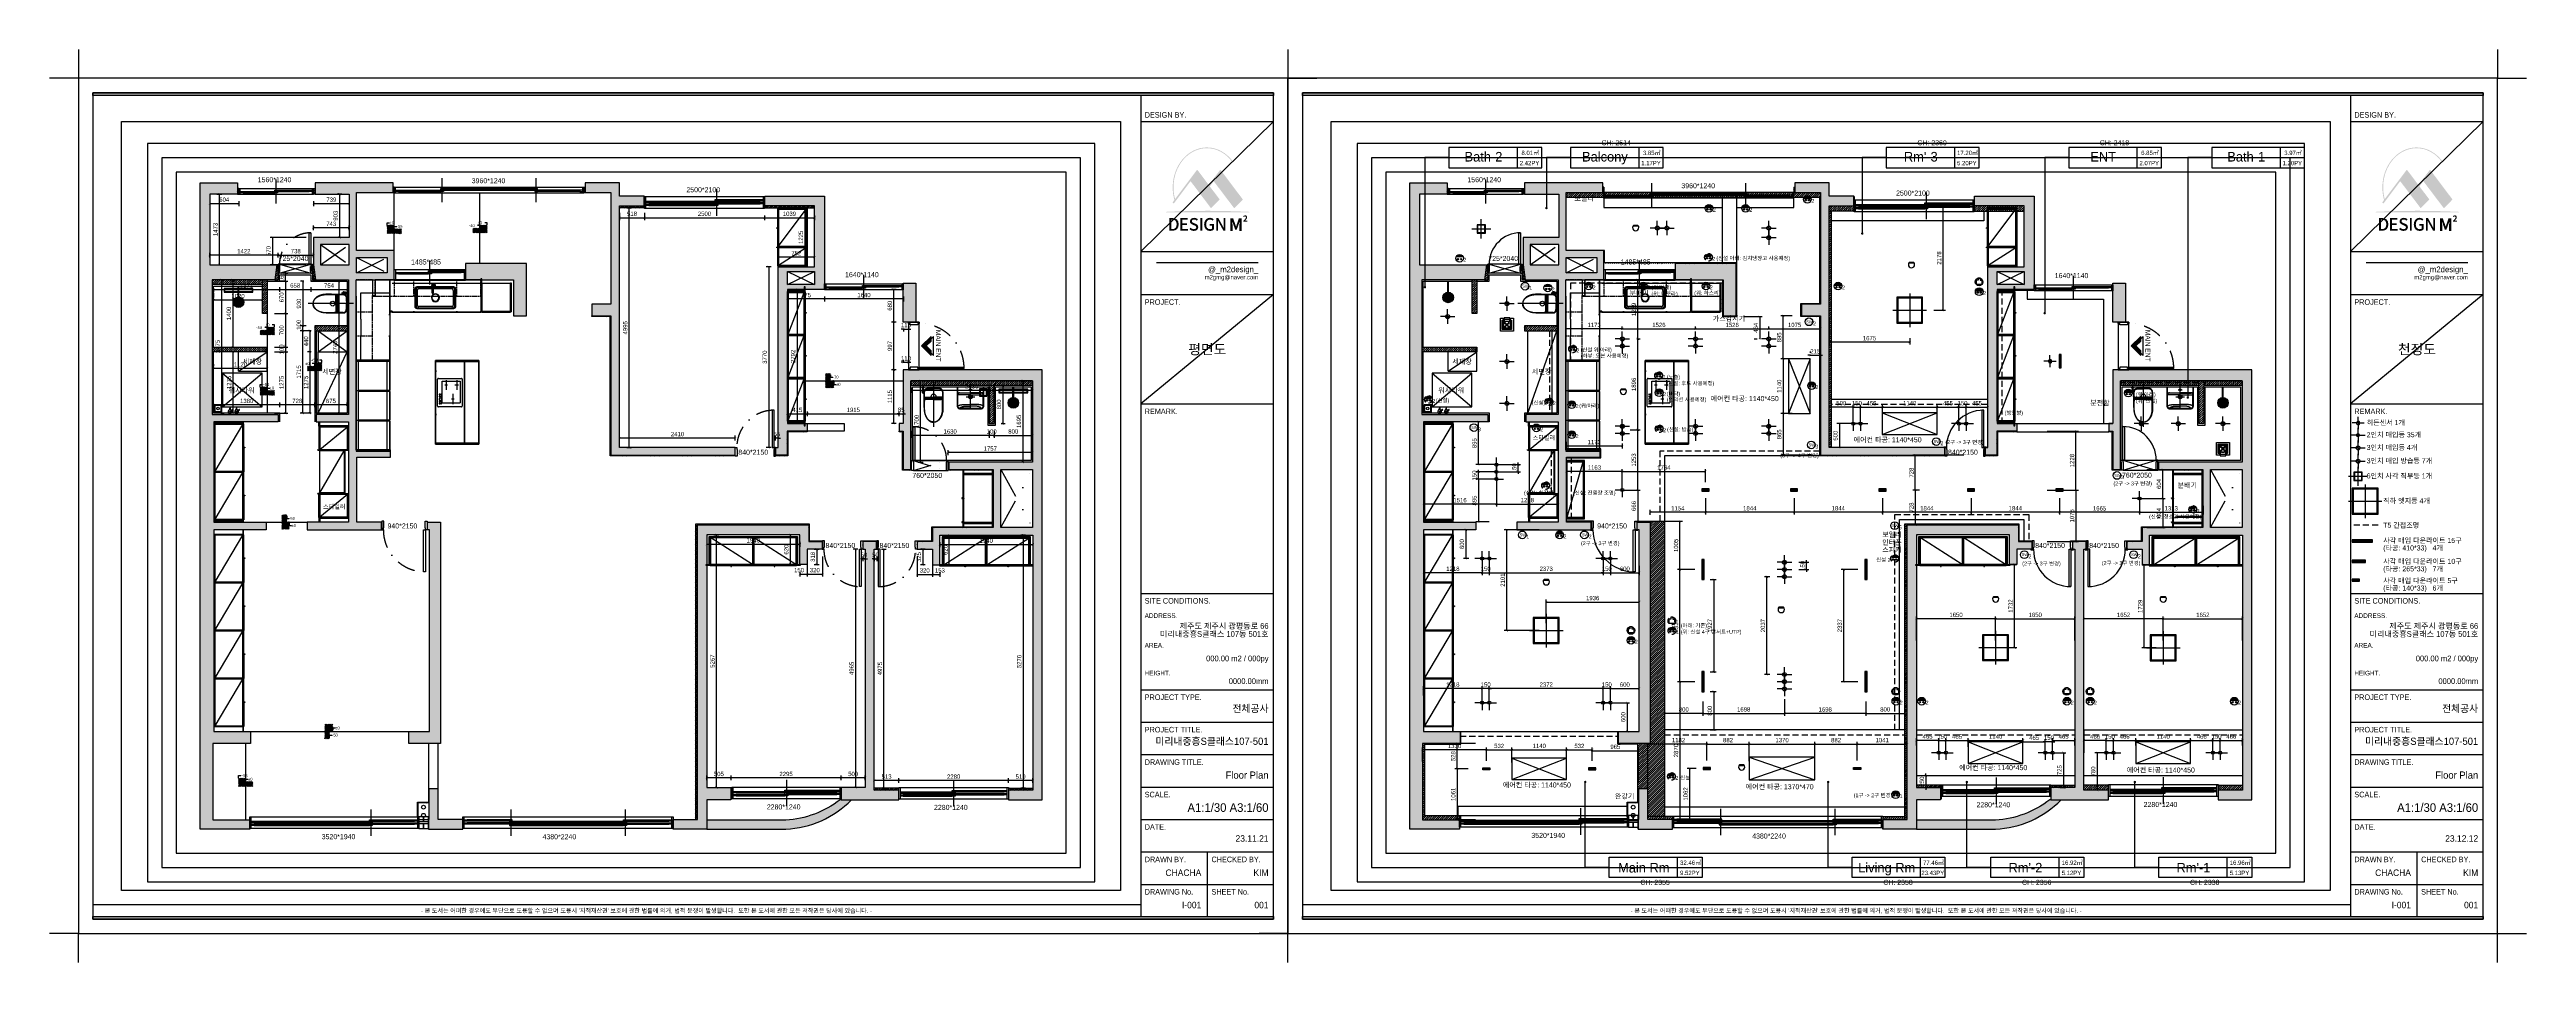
# Model space of a CAD drawing. Header units: millimetres. Extents: x -551172 to 227904, y -3435 to 261611.
# Drawn here: x 141304 to 192904, y 77080 to 96100 of the extents above; entities that cross this region are included whole.
import ezdxf
from ezdxf.enums import TextEntityAlignment as Align

# ---------------------------------------------------------------- set-up
doc = ezdxf.new("R2010")
doc.units = ezdxf.units.MM
doc.header["$LTSCALE"] = 100
doc.header["$PDMODE"] = 3
for name, pattern in [('DASHDOT', [25.4, 12.7, -6.35, 0, -6.35]), ('DIVIDE', [31.75, 12.7, -6.35, 0, -6.35, 0, -6.35]), ('HIDDENX2', [19.05, 12.7, -6.35])]:
    doc.linetypes.add(name, pattern=pattern)
doc.layers.get('DEFPOINTS').update_dxf_attribs({"color": 248})
for name, color, linetype in [('2CONTINUOUS', 2, 'Continuous'), ('3TI-CE-LIGHT', 6, 'Continuous'), ('C-LEVEL', 7, 'Continuous'), ('C-LEVEL @ 1', 7, 'Continuous'), ('C-LIGHT', 5, 'Continuous'), ('C-LIGHT(IN)', 10, 'HIDDENX2'), ('C-SYM', 7, 'Continuous'), ('DWG', 7, 'Continuous'), ('E-DIM(IN)', 14, 'Continuous'), ('F-DOOR', 6, 'Continuous'), ('F-HAT', 251, 'Continuous'), ('F-HAT @ 1', 251, 'Continuous'), ('F-LEVEL', 7, 'Continuous'), ('F-OPEN', 1, 'DIVIDE'), ('F-SYM', 7, 'Continuous'), ('F-SYM @ 1', 7, 'Continuous'), ('F-TEXT @ 1', 3, 'Continuous'), ('F-WALL1', 2, 'Continuous'), ('F-WALL2', 3, 'Continuous'), ('F-WIN', 4, 'Continuous'), ('FORM(YOURNAME)-1', 1, 'Continuous'), ('FORM(YOURNAME)-11', 1, 'Continuous'), ('FORM(YOURNAME)-11 @ 1', 1, 'Continuous'), ('전기', 7, 'Continuous')]:
    doc.layers.add(name, color=color, linetype=linetype)
doc.layers.add('DEFPOINTS @ 1', color=248, linetype='Continuous', plot=False)
doc.styles.add('HY울릉도L', font='Expo M.ttf')
doc.styles.get("Standard").update_dxf_attribs({"font": 'romans.shx'})
doc.styles.add('YOURNAME', font='HYWULM.TTF')
doc.styles.add('휴먼엑스포', font='Expo M.ttf')
doc.dimstyles.get("Standard").update_dxf_attribs({"dimtxt": 0.18, "dimasz": 0.18, "dimexe": 0.18, "dimexo": 0.0625, "dimgap": 0.09, "dimtad": 0, "dimtih": 1, "dimtoh": 1, "dimdec": 4, "dimzin": 0, "dimdsep": 46, "dimtxsty": 'Standard', "dimcen": 0.09, "dimadec": 0, "dimazin": 0, "dimtfac": 1, "dimtdec": 4, "dimtofl": 0, "dimtmove": 0, "dimatfit": 3, "dimfxl": 0, "dimtolj": 1, "dimtzin": 0, "dimarcsym": 0})
doc.dimstyles.new('YOURNAME-50', dxfattribs={"dimscale": 50, "dimtxt": 1.8, "dimasz": 0.9, "dimexe": 1, "dimexo": 3, "dimgap": 0.7, "dimtad": 1, "dimdec": 0, "dimzin": 0, "dimdsep": 46, "dimtxsty": 'YOURNAME', "dimblk": 'ARCHTICK', "dimcen": 0, "dimclrd": 1, "dimclre": 1, "dimclrt": 7, "dimadec": 0, "dimazin": 0, "dimtfac": 1, "dimtdec": 0, "dimtix": 1, "dimtmove": 2, "dimatfit": 3, "dimldrblk": 'ARCHTICK', "dimfxl": 0, "dimtolj": 1, "dimtzin": 0, "dimarcsym": 0})
pattern_1 = [(45, (25200, 0), (-22.4506403, 22.4506403), [])]

# ---------------------------------------------------------------- blocks, each defined once
blk = doc.blocks.new('FORM-ELEVATION')
at = {"layer": 'DWG'}
h = blk.add_hatch(color=8, dxfattribs=at)
h.dxf.hatch_style = 2
edge = h.paths.add_edge_path()
edge.add_spline(control_points=[(64689, 28074), (64689, 28074), (64745, 28030), (64745, 28030), (64749, 28026), (64754, 28025), (64759, 28026), (64764, 28026), (64769, 28029), (64772, 28033), (64772, 28033), (65924, 29567), (65924, 29567), (65924, 29567), (67332, 27706), (67332, 27706), (67335, 27702), (67340, 27699), (67346, 27699), (67346, 27699), (67347, 27699), (67347, 27699), (67352, 27699), (67357, 27701), (67360, 27704), (67360, 27704), (67936, 28282), (67936, 28282), (67943, 28289), (67943, 28300), (67938, 28307), (67938, 28307), (67260, 29206), (67260, 29206), (67260, 29206), (67531, 29567), (67531, 29567), (67531, 29567), (68940, 27706), (68940, 27706), (68943, 27702), (68948, 27699), (68954, 27699), (68954, 27699), (68954, 27699), (68955, 27699), (68960, 27699), (68965, 27701), (68968, 27704), (68968, 27704), (69544, 28282), (69544, 28282), (69551, 28289), (69551, 28300), (69546, 28307), (69546, 28307), (68009, 30345), (68009, 30345), (68006, 30350), (68000, 30353), (67994, 30353), (67994, 30353), (67994, 30353), (67994, 30353), (67988, 30353), (67983, 30350), (67979, 30345), (67979, 30345), (67192, 29297), (67192, 29297), (67192, 29297), (66401, 30345), (66401, 30345), (66398, 30350), (66392, 30353), (66386, 30353), (66386, 30353), (66386, 30353), (66386, 30353), (66380, 30353), (66375, 30350), (66371, 30345), (66371, 30345), (64849, 28318), (64849, 28318), (64778, 28582), (64741, 28857), (64741, 29137), (64741, 30636), (65780, 31855), (67058, 31855), (67748, 31855), (68398, 31497), (68840, 30873), (68843, 30869), (68849, 30868), (68853, 30871), (68853, 30871), (68884, 30892), (68884, 30892), (68886, 30893), (68888, 30895), (68888, 30898), (68889, 30900), (68888, 30903), (68887, 30905), (68434, 31543), (67767, 31910), (67058, 31910), (65749, 31910), (64684, 30666), (64684, 29137), (64684, 28837), (64725, 28542), (64806, 28260), (64806, 28260), (64685, 28100), (64685, 28100), (64679, 28092), (64681, 28080), (64689, 28074)], knot_values=[0, 0, 0, 0, 1, 1, 1, 2, 2, 2, 3, 3, 3, 4, 4, 4, 5, 5, 5, 6, 6, 6, 7, 7, 7, 8, 8, 8, 9, 9, 9, 10, 10, 10, 11, 11, 11, 12, 12, 12, 13, 13, 13, 14, 14, 14, 15, 15, 15, 16, 16, 16, 17, 17, 17, 18, 18, 18, 19, 19, 19, 20, 20, 20, 21, 21, 21, 22, 22, 22, 23, 23, 23, 24, 24, 24, 25, 25, 25, 26, 26, 26, 27, 27, 27, 28, 28, 28, 29, 29, 29, 30, 30, 30, 31, 31, 31, 32, 32, 32, 33, 33, 33, 34, 34, 34, 35, 35, 35, 36, 36, 36, 37, 37, 37, 38, 38, 38, 39, 39, 39, 40, 40, 40, 40], degree=3, periodic=0)
h = blk.add_hatch(color=8, dxfattribs=at)
h.dxf.hatch_style = 2
edge = h.paths.add_edge_path()
edge.add_spline(control_points=[(67116, 27507), (65651, 27507), (64218, 27434), (64218, 27434), (64218, 27434), (64218, 27397), (64218, 27397), (64218, 27397), (70013, 27397), (70013, 27397), (70013, 27397), (70013, 27434), (70013, 27434), (70013, 27434), (68580, 27507), (67116, 27507)], knot_values=[0, 0, 0, 0, 1, 1, 1, 2, 2, 2, 3, 3, 3, 4, 4, 4, 5, 5, 5, 5], degree=3, periodic=0)
h = blk.add_hatch(color=8, dxfattribs=at)
h.dxf.hatch_style = 2
edge = h.paths.add_edge_path()
edge.add_spline(control_points=[(64454, 27006), (64454, 27006), (64680, 27006), (64680, 27006), (64947, 27006), (65100, 26856), (65100, 26569), (65100, 26284), (64947, 26126), (64687, 26126), (64687, 26126), (64454, 26126), (64454, 26126), (64454, 26126), (64454, 27006), (64454, 27006)], knot_values=[0, 0, 0, 0, 1, 1, 1, 2, 2, 2, 3, 3, 3, 4, 4, 4, 5, 5, 5, 5], degree=3, periodic=0)
edge = h.paths.add_edge_path()
edge.add_spline(control_points=[(64671, 26240), (64858, 26240), (64958, 26351), (64958, 26569), (64958, 26789), (64858, 26893), (64671, 26893), (64671, 26893), (64592, 26893), (64592, 26893), (64592, 26893), (64592, 26240), (64592, 26240), (64592, 26240), (64671, 26240), (64671, 26240)], knot_values=[0, 0, 0, 0, 1, 1, 1, 2, 2, 2, 3, 3, 3, 4, 4, 4, 5, 5, 5, 5], degree=3, periodic=0)
h = blk.add_hatch(color=8, dxfattribs=at)
h.dxf.hatch_style = 2
h.paths.add_polyline_path([(65217, 27006), (65731, 27006), (65731, 26889), (65354, 26889), (65354, 26644), (65673, 26644), (65673, 26527), (65354, 26527), (65354, 26243), (65744, 26243), (65744, 26126), (65217, 26126)])
h = blk.add_hatch(color=8, dxfattribs=at)
h.dxf.hatch_style = 2
edge = h.paths.add_edge_path()
edge.add_spline(control_points=[(65843, 26240), (65843, 26240), (65923, 26335), (65923, 26335), (65986, 26272), (66071, 26231), (66155, 26231), (66260, 26231), (66319, 26281), (66319, 26355), (66319, 26435), (66260, 26461), (66180, 26496), (66180, 26496), (66059, 26549), (66059, 26549), (65975, 26585), (65882, 26652), (65882, 26779), (65882, 26918), (66002, 27022), (66168, 27022), (66270, 27022), (66365, 26979), (66432, 26911), (66432, 26911), (66359, 26822), (66359, 26822), (66305, 26871), (66245, 26901), (66168, 26901), (66079, 26901), (66021, 26858), (66021, 26789), (66021, 26713), (66091, 26684), (66162, 26655), (66162, 26655), (66281, 26604), (66281, 26604), (66384, 26560), (66459, 26495), (66459, 26366), (66459, 26225), (66343, 26111), (66153, 26111), (66033, 26111), (65922, 26158), (65843, 26240)], knot_values=[0, 0, 0, 0, 1, 1, 1, 2, 2, 2, 3, 3, 3, 4, 4, 4, 5, 5, 5, 6, 6, 6, 7, 7, 7, 8, 8, 8, 9, 9, 9, 10, 10, 10, 11, 11, 11, 12, 12, 12, 13, 13, 13, 14, 14, 14, 15, 15, 15, 16, 16, 16, 16], degree=3, periodic=0)
h = blk.add_hatch(color=8, dxfattribs=at)
h.dxf.hatch_style = 2
h.paths.add_polyline_path([(66594, 27006), (66731, 27006), (66731, 26126), (66594, 26126)])
h = blk.add_hatch(color=8, dxfattribs=at)
h.dxf.hatch_style = 2
edge = h.paths.add_edge_path()
edge.add_spline(control_points=[(66867, 26563), (66867, 26850), (67042, 27022), (67272, 27022), (67395, 27022), (67478, 26967), (67531, 26911), (67531, 26911), (67458, 26822), (67458, 26822), (67414, 26867), (67361, 26901), (67277, 26901), (67115, 26901), (67007, 26775), (67007, 26568), (67007, 26359), (67103, 26231), (67283, 26231), (67336, 26231), (67389, 26247), (67420, 26274), (67420, 26274), (67420, 26481), (67420, 26481), (67420, 26481), (67247, 26481), (67247, 26481), (67247, 26481), (67247, 26594), (67247, 26594), (67247, 26594), (67544, 26594), (67544, 26594), (67544, 26594), (67544, 26213), (67544, 26213), (67486, 26155), (67388, 26111), (67269, 26111), (67037, 26111), (66867, 26275), (66867, 26563)], knot_values=[0, 0, 0, 0, 1, 1, 1, 2, 2, 2, 3, 3, 3, 4, 4, 4, 5, 5, 5, 6, 6, 6, 7, 7, 7, 8, 8, 8, 9, 9, 9, 10, 10, 10, 11, 11, 11, 12, 12, 12, 13, 13, 13, 14, 14, 14, 14], degree=3, periodic=0)
h = blk.add_hatch(color=8, dxfattribs=at)
h.dxf.hatch_style = 2
edge = h.paths.add_edge_path()
edge.add_spline(control_points=[(67710, 27006), (67710, 27006), (67850, 27006), (67850, 27006), (67850, 27006), (68139, 26489), (68139, 26489), (68139, 26489), (68230, 26303), (68230, 26303), (68230, 26303), (68236, 26303), (68236, 26303), (68229, 26394), (68218, 26500), (68218, 26595), (68218, 26595), (68218, 27006), (68218, 27006), (68218, 27006), (68348, 27006), (68348, 27006), (68348, 27006), (68348, 26126), (68348, 26126), (68348, 26126), (68207, 26126), (68207, 26126), (68207, 26126), (67919, 26644), (67919, 26644), (67919, 26644), (67828, 26828), (67828, 26828), (67828, 26828), (67822, 26828), (67822, 26828), (67829, 26738), (67840, 26636), (67840, 26541), (67840, 26541), (67840, 26126), (67840, 26126), (67840, 26126), (67710, 26126), (67710, 26126), (67710, 26126), (67710, 27006), (67710, 27006)], knot_values=[0, 0, 0, 0, 1, 1, 1, 2, 2, 2, 3, 3, 3, 4, 4, 4, 5, 5, 5, 6, 6, 6, 7, 7, 7, 8, 8, 8, 9, 9, 9, 10, 10, 10, 11, 11, 11, 12, 12, 12, 13, 13, 13, 14, 14, 14, 15, 15, 15, 16, 16, 16, 16], degree=3, periodic=0)
h = blk.add_hatch(color=8, dxfattribs=at)
h.dxf.hatch_style = 2
edge = h.paths.add_edge_path()
edge.add_spline(control_points=[(68683, 26996), (68683, 26996), (68877, 26996), (68877, 26996), (68877, 26996), (69026, 26581), (69026, 26581), (69045, 26526), (69062, 26468), (69079, 26412), (69079, 26412), (69085, 26412), (69085, 26412), (69104, 26468), (69119, 26526), (69138, 26581), (69138, 26581), (69284, 26996), (69284, 26996), (69284, 26996), (69478, 26996), (69478, 26996), (69478, 26996), (69478, 26111), (69478, 26111), (69478, 26111), (69318, 26111), (69318, 26111), (69318, 26111), (69318, 26480), (69318, 26480), (69318, 26563), (69331, 26686), (69341, 26770), (69341, 26770), (69335, 26770), (69335, 26770), (69335, 26770), (69264, 26562), (69264, 26562), (69264, 26562), (69129, 26191), (69129, 26191), (69129, 26191), (69028, 26191), (69028, 26191), (69028, 26191), (68893, 26562), (68893, 26562), (68893, 26562), (68823, 26770), (68823, 26770), (68823, 26770), (68818, 26770), (68818, 26770), (68826, 26686), (68841, 26563), (68841, 26480), (68841, 26480), (68841, 26111), (68841, 26111), (68841, 26111), (68683, 26111), (68683, 26111), (68683, 26111), (68683, 26996), (68683, 26996)], knot_values=[0, 0, 0, 0, 1, 1, 1, 2, 2, 2, 3, 3, 3, 4, 4, 4, 5, 5, 5, 6, 6, 6, 7, 7, 7, 8, 8, 8, 9, 9, 9, 10, 10, 10, 11, 11, 11, 12, 12, 12, 13, 13, 13, 14, 14, 14, 15, 15, 15, 16, 16, 16, 17, 17, 17, 18, 18, 18, 19, 19, 19, 20, 20, 20, 21, 21, 21, 22, 22, 22, 22], degree=3, periodic=0)
h = blk.add_hatch(color=8, dxfattribs=at)
h.dxf.hatch_style = 2
edge = h.paths.add_edge_path()
edge.add_spline(control_points=[(69581, 26802), (69696, 26913), (69771, 26988), (69771, 27053), (69771, 27096), (69748, 27123), (69706, 27123), (69673, 27123), (69647, 27101), (69625, 27077), (69625, 27077), (69577, 27125), (69577, 27125), (69618, 27168), (69657, 27192), (69717, 27192), (69800, 27192), (69855, 27139), (69855, 27057), (69855, 26982), (69786, 26904), (69708, 26821), (69730, 26823), (69759, 26826), (69780, 26826), (69780, 26826), (69876, 26826), (69876, 26826), (69876, 26826), (69876, 26751), (69876, 26751), (69876, 26751), (69581, 26751), (69581, 26751), (69581, 26751), (69581, 26802), (69581, 26802)], knot_values=[0, 0, 0, 0, 1, 1, 1, 2, 2, 2, 3, 3, 3, 4, 4, 4, 5, 5, 5, 6, 6, 6, 7, 7, 7, 8, 8, 8, 9, 9, 9, 10, 10, 10, 11, 11, 11, 12, 12, 12, 12], degree=3, periodic=0)
at = {"layer": 'FORM(YOURNAME)-11'}
h = blk.add_hatch(color=256, dxfattribs=at)
h.dxf.hatch_style = 1
h.paths.add_polyline_path([(-10309, 35708), (71691, 35708), (71691, 35508), (-10309, 35508)])
h.paths.add_polyline_path([(-10309, -21492), (71691, -21492), (71691, -21692), (-10309, -21692)])
at = {"layer": 'DEFPOINTS', "color": 158}
for p, q in [((62481, 35508), (62481, -21492)), ((71691, 33708), (62481, 24686)), ((62481, 33708), (71691, 33708)), ((62481, 24686), (71691, 24686)), ((71691, 21686), (62481, 14097)), ((62481, -20692), (-10309, -20692))]:
    blk.add_line(p, q, dxfattribs=at)
at = {"layer": 'DEFPOINTS', "color": 1}
for points in [[(-11309, 38708), (-11309, 36708), (-13309, 36708)], [(72691, 38708), (72691, 36708), (74691, 36708)], [(-11309, -24692), (-11309, -22692), (-13309, -22692)], [(72691, -24692), (72691, -22692), (74691, -22692)]]:
    blk.add_lwpolyline(points, dxfattribs=at)
at = {"layer": 'DEFPOINTS', "color": 158}
for points in [[(-10309, -21692), (71691, -21692), (71691, 35708), (-10309, 35708)], [(-8309, 33708), (61071, 33708), (61071, -19692), (-8309, -19692)]]:
    blk.add_lwpolyline(points, close=True, dxfattribs=at)
at = {"layer": 'FORM(YOURNAME)-11', "color": 251}
blk.add_line((63550, 23916), (70622, 23916), dxfattribs=at)
at = {"layer": 'FORM(YOURNAME)-11', "color": 14}
for p, q in [((62481, 21686), (71691, 21686)), ((62481, 14097), (71691, 14097)), ((62481, 937), (71691, 937)), ((62481, -5756), (71691, -5756)), ((62481, -8009), (71691, -8009)), ((62481, -10261), (71691, -10261)), ((62481, -12514), (71691, -12514)), ((62481, -14766), (71691, -14766)), ((62481, -17019), (71691, -17019)), ((67086, -17019), (67086, -21492)), ((62481, -19271), (71691, -19271))]:
    blk.add_line(p, q, dxfattribs=at)
at = {"layer": 'FORM(YOURNAME)-11', "color": 250}
blk.add_lwpolyline([(-11309, -22692), (72691, -22692), (72691, 36708), (-11309, 36708)], close=True, dxfattribs=at)
at = {"layer": 'FORM(YOURNAME)-11'}
for points in [[(-10309, 35708), (71691, 35708), (71691, 35508), (-10309, 35508)], [(-10309, -21492), (71691, -21492), (71691, -21692), (-10309, -21692)]]:
    blk.add_lwpolyline(points, close=True, dxfattribs=at)
at = {"layer": 'FORM(YOURNAME)-11', "color": 14, "style": 'YOURNAME'}
for s, height, p in [('DESIGN BY.', 386.1, (62739, 34170)), ('PROJECT.', 386.1, (62739, 21172)), ('REMARK.', 386.1, (62739, 13582)), ('SITE CONDITIONS.', 386.14, (62739, 422)), ('PROJECT TYPE.', 386.14, (62739, -6271)), ('PROJECT TITLE.', 386.14, (62739, -8524)), ('DRAWING TITLE.', 386.14, (62739, -10776)), ('SCALE.', 386.1, (62739, -13029)), ('DATE.', 386.1, (62739, -15281)), ('DRAWN BY.', 386.1, (62739, -17534)), ('CHECKED BY.', 386.14, (67376, -17534)), ('DRAWING No.', 386.14, (62739, -19786)), ('SHEET No.', 386.1, (67376, -19786))]:
    blk.add_text(s, height=height, dxfattribs=at).set_placement(p, align=Align.MIDDLE_LEFT)
for s, height, width, p in [('m2gmg@naver.com', 300, 0.995, (70622, 22747)), ('@_m2design_', 400, 1.03, (70622, 23242))]:
    blk.add_text(s, height=height, dxfattribs=dict(at, width=width)).set_placement(p, align=Align.RIGHT)
at = {"layer": 'FORM(YOURNAME)-11', "color": 251, "style": 'YOURNAME'}
for s, p in [('ADDRESS.', (62739, -608)), ('AREA.', (62739, -2667)), ('HEIGHT.', (62739, -4598))]:
    blk.add_text(s, height=321.8, dxfattribs=at).set_placement(p, align=Align.MIDDLE_LEFT)
at = {"layer": 'FORM(YOURNAME)-11', "color": 1, "style": 'YOURNAME'}
blk.add_text("- 본 도서는 어떠한 경우에도 무단으로 도용할 수 없으며 도용시 '지적재산권' 보호에 관한 법률에 의거, 법적 분쟁이 발생합니다.  또한 본 도서에 관한 모든 저작권은 당사에 있습니다. -", height=300, dxfattribs=at).set_placement((28146, -21092), align=Align.MIDDLE_CENTER)
at = {"layer": 'FORM(YOURNAME)-11', "color": 3, "style": 'YOURNAME'}
for tag, height, p in [('2', 450, (71041, -1863)), ('1', 450, (71041, -1219)), ('3', 450, (71041, -3150)), ('4', 450, (71041, -5081)), ('5', 515, (71041, -7398)), ('6', 515, (71041, -9650)), ('7', 515, (71041, -11903)), ('8', 515, (71041, -14155)), ('9', 515, (71041, -16408)), ('10', 515, (66791, -18596)), ('11', 515, (71041, -18660)), ('12', 515, (66791, -20848)), ('13', 515, (71041, -20848))]:
    blk.add_attdef(tag, text='', height=height, dxfattribs=at).set_placement(p, align=Align.MIDDLE_RIGHT)
blk = doc.blocks.new('*U697')
at = {"layer": 'FORM(YOURNAME)-1'}
ref = blk.add_blockref('FORM-ELEVATION', (145297, 84488), dxfattribs=dict(at, xscale=0.3, yscale=0.3, zscale=0.3))
ref.add_attrib('11', 'KIM', dxfattribs={"layer": 'FORM(YOURNAME)-11 @ 1', "color": 3, "height": 135, "style": 'YOURNAME'}).set_placement((166699, 78950), align=Align.MIDDLE_RIGHT)
ref.add_attrib('12', 'I-001', dxfattribs={"layer": 'FORM(YOURNAME)-11 @ 1', "color": 3, "height": 135, "style": 'YOURNAME'}).set_placement((165298, 78277), align=Align.MIDDLE_RIGHT)
ref.add_attrib('13', '001', dxfattribs={"layer": 'FORM(YOURNAME)-11 @ 1', "color": 3, "height": 135, "style": 'YOURNAME'}).set_placement((166699, 78277), align=Align.MIDDLE_RIGHT)
ref.add_attrib('10', 'CHACHA', dxfattribs={"layer": 'FORM(YOURNAME)-11 @ 1', "color": 3, "height": 135, "style": 'YOURNAME'}).set_placement((165298, 78950), align=Align.MIDDLE_RIGHT)
ref.add_attrib('9', '23.11.21', dxfattribs={"layer": 'FORM(YOURNAME)-11 @ 1', "color": 3, "height": 135, "style": 'YOURNAME'}).set_placement((166699, 79664), align=Align.MIDDLE_RIGHT)
ref.add_attrib('8', 'A1:1/30 A3:1/60', dxfattribs={"layer": 'FORM(YOURNAME)-11 @ 1', "color": 3, "height": 180, "style": 'YOURNAME'}).set_placement((166699, 80307), align=Align.MIDDLE_RIGHT)
ref.add_attrib('7', 'Floor Plan', dxfattribs={"layer": 'FORM(YOURNAME)-11 @ 1', "color": 3, "height": 150, "style": 'YOURNAME'}).set_placement((166699, 80984), align=Align.MIDDLE_RIGHT)
ref.add_attrib('6', '미리내중흥S클래스107-501', dxfattribs={"layer": 'FORM(YOURNAME)-11 @ 1', "color": 3, "height": 150, "style": 'YOURNAME'}).set_placement((166699, 81689), align=Align.MIDDLE_RIGHT)
ref.add_attrib('5', '전체공사', dxfattribs={"layer": 'FORM(YOURNAME)-11 @ 1', "color": 3, "height": 150, "style": 'YOURNAME'}).set_placement((166699, 82370), align=Align.MIDDLE_RIGHT)
ref.add_attrib('1', '제주도 제주시 광평동로 66', dxfattribs={"layer": 'FORM(YOURNAME)-11 @ 1', "color": 3, "height": 120, "style": 'YOURNAME'}).set_placement((166699, 84091), align=Align.MIDDLE_RIGHT)
ref.add_attrib('2', '미리내중흥S클래스 107동 501호', dxfattribs={"layer": 'FORM(YOURNAME)-11 @ 1', "color": 3, "height": 120, "style": 'YOURNAME'}).set_placement((166699, 83924), align=Align.MIDDLE_RIGHT)
ref.add_attrib('3', '000.00 m2 / 000py', dxfattribs={"layer": 'FORM(YOURNAME)-11 @ 1', "color": 3, "height": 120, "style": 'YOURNAME'}).set_placement((166699, 83414), align=Align.MIDDLE_RIGHT)
ref.add_attrib('4', '0000.00mm', dxfattribs={"layer": 'FORM(YOURNAME)-11 @ 1', "color": 3, "height": 120, "style": 'YOURNAME'}).set_placement((166699, 82941), align=Align.MIDDLE_RIGHT)
blk = doc.blocks.new('F-SYM-ENT NAME')
at = {"layer": 'F-SYM'}
h = blk.add_hatch(color=1, dxfattribs=at)
h.dxf.hatch_style = 1
h.paths.add_polyline_path([(-181267, -29725), (-181467, -29925), (-181367, -29925), (-181267, -29825), (-181167, -29925), (-181067, -29925)])
at = {"layer": 'F-SYM', "color": 1}
for points in [[(-181267, -29725), (-181467, -29925), (-181367, -29925), (-181267, -29825), (-181167, -29925), (-181067, -29925)], [(-181267, -29775), (-181467, -29975), (-181067, -29975)]]:
    blk.add_lwpolyline(points, close=True, dxfattribs=at)
at = {"layer": 'F-SYM', "color": 1, "style": 'YOURNAME'}
blk.add_attdef('ENT', text='', height=100, dxfattribs=at).set_placement((-181267, -30025), align=Align.TOP_CENTER)
blk = doc.blocks.new('*U698')
at = {"layer": 'F-SYM'}
ref = blk.add_blockref('F-SYM-ENT NAME', (129743, 271191), dxfattribs=dict(at, rotation=90.00000000000001))
ref.add_attrib('ENT', 'MAIN ENT', dxfattribs={"layer": 'F-SYM @ 1', "color": 1, "height": 100, "rotation": 270, "style": 'YOURNAME'}).set_placement((159868, 89930), align=Align.TOP_CENTER)
blk = doc.blocks.new('_ArchTick')
at = {"color": 0, "linetype": 'ByBlock', "const_width": 0.15}
blk.add_lwpolyline([(-0.5, -0.5), (0.5, 0.5)], dxfattribs=at)
blk = doc.blocks.new('*D234')
at = {"layer": 'DEFPOINTS', "color": 0}
for p in [(153181, 92846), (153698, 92846), (153698, 92596)]:
    blk.add_point(p, dxfattribs=at)
at = {"layer": 'E-DIM(IN)', "lineweight": -2}
for p, q in [((153181, 92696), (153181, 92546)), ((153181, 92596), (153698, 92596)), ((153698, 92696), (153698, 92546))]:
    blk.add_line(p, q, dxfattribs=at)
at = {"layer": 'E-DIM(IN)', "lineweight": -2, "xscale": 45, "yscale": 45, "zscale": 45, "rotation": 180}
blk.add_blockref('_ArchTick', (153181, 92596), dxfattribs=at)
at = {"layer": 'E-DIM(IN)', "lineweight": -2, "xscale": 45, "yscale": 45, "zscale": 45}
blk.add_blockref('_ArchTick', (153698, 92596), dxfattribs=at)
at = {"layer": 'E-DIM(IN)', "color": 7, "insert": (153439, 92678), "char_height": 90, "attachment_point": 5, "style": 'YOURNAME'}
blk.add_mtext('\\A1;518', dxfattribs=at)
blk = doc.blocks.new('*D235')
at = {"layer": 'DEFPOINTS', "color": 0}
for p in [(153698, 92791), (156198, 92791), (156198, 92596)]:
    blk.add_point(p, dxfattribs=at)
at = {"layer": 'E-DIM(IN)', "lineweight": -2}
for p, q in [((153698, 92641), (153698, 92546)), ((153698, 92596), (156198, 92596)), ((156198, 92641), (156198, 92546))]:
    blk.add_line(p, q, dxfattribs=at)
at = {"layer": 'E-DIM(IN)', "lineweight": -2, "xscale": 45, "yscale": 45, "zscale": 45, "rotation": 180}
blk.add_blockref('_ArchTick', (153698, 92596), dxfattribs=at)
at = {"layer": 'E-DIM(IN)', "lineweight": -2, "xscale": 45, "yscale": 45, "zscale": 45}
blk.add_blockref('_ArchTick', (156198, 92596), dxfattribs=at)
at = {"layer": 'E-DIM(IN)', "color": 7, "insert": (154948, 92678), "char_height": 90, "attachment_point": 5, "style": 'YOURNAME'}
blk.add_mtext('\\A1;2500', dxfattribs=at)
blk = doc.blocks.new('*D236')
at = {"layer": 'DEFPOINTS', "color": 0}
for p in [(156198, 92791), (157238, 92791), (157238, 92596)]:
    blk.add_point(p, dxfattribs=at)
at = {"layer": 'E-DIM(IN)', "lineweight": -2}
for p, q in [((156198, 92641), (156198, 92546)), ((156198, 92596), (157238, 92596)), ((157238, 92641), (157238, 92546))]:
    blk.add_line(p, q, dxfattribs=at)
at = {"layer": 'E-DIM(IN)', "lineweight": -2, "xscale": 45, "yscale": 45, "zscale": 45, "rotation": 180}
blk.add_blockref('_ArchTick', (156198, 92596), dxfattribs=at)
at = {"layer": 'E-DIM(IN)', "lineweight": -2, "xscale": 45, "yscale": 45, "zscale": 45}
blk.add_blockref('_ArchTick', (157238, 92596), dxfattribs=at)
at = {"layer": 'E-DIM(IN)', "color": 7, "insert": (156718, 92678), "char_height": 90, "attachment_point": 5, "style": 'YOURNAME'}
blk.add_mtext('\\A1;1039', dxfattribs=at)
blk = doc.blocks.new('*D237')
at = {"layer": 'DEFPOINTS', "color": 0}
for p in [(157238, 92801), (157038, 91576), (157238, 91576)]:
    blk.add_point(p, dxfattribs=at)
at = {"layer": 'E-DIM(IN)', "lineweight": -2}
for p, q in [((157088, 92801), (156988, 92801)), ((157038, 92801), (157038, 91576)), ((157088, 91576), (156988, 91576))]:
    blk.add_line(p, q, dxfattribs=at)
at = {"layer": 'E-DIM(IN)', "lineweight": -2, "xscale": 45, "yscale": 45, "zscale": 45}
for p, rotation in [((157038, 92801), 90), ((157038, 91576), 270)]:
    blk.add_blockref('_ArchTick', p, dxfattribs=dict(at, rotation=rotation))
at = {"layer": 'E-DIM(IN)', "color": 7, "insert": (156956, 92188), "char_height": 90, "attachment_point": 5, "rotation": 90, "style": 'YOURNAME'}
blk.add_mtext('\\A1;1225', dxfattribs=at)
blk = doc.blocks.new('*D238')
at = {"layer": 'DEFPOINTS', "color": 0}
for p in [(156486, 91776), (156486, 91576), (157238, 91576)]:
    blk.add_point(p, dxfattribs=at)
at = {"layer": 'E-DIM(IN)', "lineweight": -2}
for p, q in [((156486, 91726), (156486, 91826)), ((157238, 91776), (156486, 91776)), ((157238, 91726), (157238, 91826))]:
    blk.add_line(p, q, dxfattribs=at)
at = {"layer": 'E-DIM(IN)', "lineweight": -2, "xscale": 45, "yscale": 45, "zscale": 45, "rotation": 180}
blk.add_blockref('_ArchTick', (156486, 91776), dxfattribs=at)
at = {"layer": 'E-DIM(IN)', "lineweight": -2, "xscale": 45, "yscale": 45, "zscale": 45}
blk.add_blockref('_ArchTick', (157238, 91776), dxfattribs=at)
at = {"layer": 'E-DIM(IN)', "color": 7, "insert": (156862, 91857), "char_height": 90, "attachment_point": 5, "style": 'YOURNAME'}
blk.add_mtext('\\A1;752', dxfattribs=at)
blk = doc.blocks.new('*D239')
at = {"layer": 'DEFPOINTS', "color": 0}
for p in [(156486, 91576), (156286, 87806), (156486, 87806)]:
    blk.add_point(p, dxfattribs=at)
at = {"layer": 'E-DIM(IN)', "lineweight": -2}
for p, q in [((156336, 91576), (156236, 91576)), ((156286, 91576), (156286, 87806)), ((156336, 87806), (156236, 87806))]:
    blk.add_line(p, q, dxfattribs=at)
at = {"layer": 'E-DIM(IN)', "lineweight": -2, "xscale": 45, "yscale": 45, "zscale": 45}
for p, rotation in [((156286, 91576), 90), ((156286, 87806), 270)]:
    blk.add_blockref('_ArchTick', p, dxfattribs=dict(at, rotation=rotation))
at = {"layer": 'E-DIM(IN)', "color": 7, "insert": (156204, 89691), "char_height": 90, "attachment_point": 5, "rotation": 90, "style": 'YOURNAME'}
blk.add_mtext('\\A1;3770', dxfattribs=at)
blk = doc.blocks.new('*D240')
at = {"layer": 'DEFPOINTS', "color": 0}
for p in [(156431, 88006), (156431, 87806), (156486, 87806)]:
    blk.add_point(p, dxfattribs=at)
at = {"layer": 'E-DIM(IN)', "lineweight": -2}
for p, q in [((156431, 88006), (156386, 88006)), ((156431, 87956), (156431, 88056)), ((156486, 88006), (156431, 88006)), ((156486, 87956), (156486, 88056)), ((156486, 88006), (156531, 88006))]:
    blk.add_line(p, q, dxfattribs=at)
at = {"layer": 'E-DIM(IN)', "lineweight": -2, "xscale": 45, "yscale": 45, "zscale": 45}
blk.add_blockref('_ArchTick', (156431, 88006), dxfattribs=at)
at = {"layer": 'E-DIM(IN)', "lineweight": -2, "xscale": 45, "yscale": 45, "zscale": 45, "rotation": 180}
blk.add_blockref('_ArchTick', (156486, 88006), dxfattribs=at)
at = {"layer": 'E-DIM(IN)', "color": 7, "insert": (156458, 88087), "char_height": 90, "attachment_point": 5, "style": 'YOURNAME'}
blk.add_mtext('\\A1;55', dxfattribs=at)
blk = doc.blocks.new('*D241')
at = {"layer": 'DEFPOINTS', "color": 0}
for p in [(153181, 88006), (153181, 87806), (155591, 87806)]:
    blk.add_point(p, dxfattribs=at)
at = {"layer": 'E-DIM(IN)', "lineweight": -2}
for p, q in [((153181, 87956), (153181, 88056)), ((155591, 88006), (153181, 88006)), ((155591, 87956), (155591, 88056))]:
    blk.add_line(p, q, dxfattribs=at)
at = {"layer": 'E-DIM(IN)', "lineweight": -2, "xscale": 45, "yscale": 45, "zscale": 45, "rotation": 180}
blk.add_blockref('_ArchTick', (153181, 88006), dxfattribs=at)
at = {"layer": 'E-DIM(IN)', "lineweight": -2, "xscale": 45, "yscale": 45, "zscale": 45}
blk.add_blockref('_ArchTick', (155591, 88006), dxfattribs=at)
at = {"layer": 'E-DIM(IN)', "color": 7, "insert": (154386, 88088), "char_height": 90, "attachment_point": 5, "style": 'YOURNAME'}
blk.add_mtext('\\A1;2410', dxfattribs=at)
blk = doc.blocks.new('*D242')
at = {"layer": 'DEFPOINTS', "color": 0}
for p in [(153181, 92801), (153381, 92801), (153181, 87806)]:
    blk.add_point(p, dxfattribs=at)
at = {"layer": 'E-DIM(IN)', "lineweight": -2}
for p, q in [((153331, 92801), (153431, 92801)), ((153381, 87806), (153381, 92801)), ((153331, 87806), (153431, 87806))]:
    blk.add_line(p, q, dxfattribs=at)
at = {"layer": 'E-DIM(IN)', "lineweight": -2, "xscale": 45, "yscale": 45, "zscale": 45}
for p, rotation in [((153381, 92801), 90), ((153381, 87806), 270)]:
    blk.add_blockref('_ArchTick', p, dxfattribs=dict(at, rotation=rotation))
at = {"layer": 'E-DIM(IN)', "color": 7, "insert": (153299, 90303), "char_height": 90, "attachment_point": 5, "rotation": 90, "style": 'YOURNAME'}
blk.add_mtext('\\A1;4995', dxfattribs=at)
blk = doc.blocks.new('*D243')
at = {"layer": 'DEFPOINTS', "color": 0}
for p in [(154996, 85992), (156936, 85992), (156936, 85792)]:
    blk.add_point(p, dxfattribs=at)
at = {"layer": 'E-DIM(IN)', "lineweight": -2}
for p, q in [((154996, 85842), (154996, 85742)), ((154996, 85792), (156936, 85792)), ((156936, 85842), (156936, 85742))]:
    blk.add_line(p, q, dxfattribs=at)
at = {"layer": 'E-DIM(IN)', "lineweight": -2, "xscale": 45, "yscale": 45, "zscale": 45, "rotation": 180}
blk.add_blockref('_ArchTick', (154996, 85792), dxfattribs=at)
at = {"layer": 'E-DIM(IN)', "lineweight": -2, "xscale": 45, "yscale": 45, "zscale": 45}
blk.add_blockref('_ArchTick', (156936, 85792), dxfattribs=at)
at = {"layer": 'E-DIM(IN)', "color": 7, "insert": (155966, 85874), "char_height": 90, "attachment_point": 5, "style": 'YOURNAME'}
blk.add_mtext('\\A1;1940', dxfattribs=at)
blk = doc.blocks.new('*D244')
at = {"layer": 'DEFPOINTS', "color": 0}
for p in [(156936, 85992), (156736, 85372), (156936, 85372)]:
    blk.add_point(p, dxfattribs=at)
at = {"layer": 'E-DIM(IN)', "lineweight": -2}
for p, q in [((156786, 85992), (156686, 85992)), ((156736, 85992), (156736, 85372)), ((156786, 85372), (156686, 85372))]:
    blk.add_line(p, q, dxfattribs=at)
at = {"layer": 'E-DIM(IN)', "lineweight": -2, "xscale": 45, "yscale": 45, "zscale": 45}
for p, rotation in [((156736, 85992), 90), ((156736, 85372), 270)]:
    blk.add_blockref('_ArchTick', p, dxfattribs=dict(at, rotation=rotation))
at = {"layer": 'E-DIM(IN)', "color": 7, "insert": (156654, 85682), "char_height": 90, "attachment_point": 5, "rotation": 90, "style": 'YOURNAME'}
blk.add_mtext('\\A1;620', dxfattribs=at)
blk = doc.blocks.new('*D245')
at = {"layer": 'DEFPOINTS', "color": 0}
for p in [(156936, 85372), (157086, 85372), (157086, 85172)]:
    blk.add_point(p, dxfattribs=at)
at = {"layer": 'E-DIM(IN)', "lineweight": -2}
for p, q in [((156936, 85222), (156936, 85122)), ((156936, 85172), (157086, 85172)), ((157086, 85222), (157086, 85122))]:
    blk.add_line(p, q, dxfattribs=at)
at = {"layer": 'E-DIM(IN)', "lineweight": -2, "xscale": 45, "yscale": 45, "zscale": 45, "rotation": 180}
blk.add_blockref('_ArchTick', (156936, 85172), dxfattribs=at)
at = {"layer": 'E-DIM(IN)', "lineweight": -2, "xscale": 45, "yscale": 45, "zscale": 45}
blk.add_blockref('_ArchTick', (157086, 85172), dxfattribs=at)
at = {"layer": 'E-DIM(IN)', "color": 7, "insert": (156918, 85254), "char_height": 90, "attachment_point": 5, "style": 'YOURNAME'}
blk.add_mtext('\\A1;150', dxfattribs=at)
blk = doc.blocks.new('*D246')
at = {"layer": 'DEFPOINTS', "color": 0}
for p in [(157086, 85690), (157086, 85372), (157286, 85372)]:
    blk.add_point(p, dxfattribs=at)
at = {"layer": 'E-DIM(IN)', "lineweight": -2}
for p, q in [((157236, 85690), (157336, 85690)), ((157286, 85690), (157286, 85372)), ((157236, 85372), (157336, 85372))]:
    blk.add_line(p, q, dxfattribs=at)
at = {"layer": 'E-DIM(IN)', "lineweight": -2, "xscale": 45, "yscale": 45, "zscale": 45}
for p, rotation in [((157286, 85690), 90), ((157286, 85372), 270)]:
    blk.add_blockref('_ArchTick', p, dxfattribs=dict(at, rotation=rotation))
at = {"layer": 'E-DIM(IN)', "color": 7, "insert": (157204, 85531), "char_height": 90, "attachment_point": 5, "rotation": 90, "style": 'YOURNAME'}
blk.add_mtext('\\A1;318', dxfattribs=at)
blk = doc.blocks.new('*D247')
at = {"layer": 'DEFPOINTS', "color": 0}
for p in [(157086, 85690), (157406, 85690), (157406, 85172)]:
    blk.add_point(p, dxfattribs=at)
at = {"layer": 'E-DIM(IN)', "lineweight": -2}
for p, q in [((157086, 85540), (157086, 85122)), ((157086, 85172), (157406, 85172)), ((157406, 85540), (157406, 85122))]:
    blk.add_line(p, q, dxfattribs=at)
at = {"layer": 'E-DIM(IN)', "lineweight": -2, "xscale": 45, "yscale": 45, "zscale": 45, "rotation": 180}
blk.add_blockref('_ArchTick', (157086, 85172), dxfattribs=at)
at = {"layer": 'E-DIM(IN)', "lineweight": -2, "xscale": 45, "yscale": 45, "zscale": 45}
blk.add_blockref('_ArchTick', (157406, 85172), dxfattribs=at)
at = {"layer": 'E-DIM(IN)', "color": 7, "insert": (157246, 85254), "char_height": 90, "attachment_point": 5, "style": 'YOURNAME'}
blk.add_mtext('\\A1;320', dxfattribs=at)
blk = doc.blocks.new('*D248')
at = {"layer": 'DEFPOINTS', "color": 0}
for p in [(158246, 85690), (158296, 85690), (158246, 85490)]:
    blk.add_point(p, dxfattribs=at)
at = {"layer": 'E-DIM(IN)', "lineweight": -2}
for p, q in [((158246, 85490), (158201, 85490)), ((158246, 85540), (158246, 85440)), ((158296, 85490), (158246, 85490)), ((158296, 85540), (158296, 85440)), ((158296, 85490), (158341, 85490))]:
    blk.add_line(p, q, dxfattribs=at)
at = {"layer": 'E-DIM(IN)', "lineweight": -2, "xscale": 45, "yscale": 45, "zscale": 45}
blk.add_blockref('_ArchTick', (158246, 85490), dxfattribs=at)
at = {"layer": 'E-DIM(IN)', "lineweight": -2, "xscale": 45, "yscale": 45, "zscale": 45, "rotation": 180}
blk.add_blockref('_ArchTick', (158296, 85490), dxfattribs=at)
at = {"layer": 'E-DIM(IN)', "color": 7, "insert": (158271, 85572), "char_height": 90, "attachment_point": 5, "style": 'YOURNAME'}
blk.add_mtext('\\A1;50', dxfattribs=at)
blk = doc.blocks.new('*D249')
at = {"layer": 'DEFPOINTS', "color": 0}
for p in [(158296, 85690), (158096, 80725), (158296, 80725)]:
    blk.add_point(p, dxfattribs=at)
at = {"layer": 'E-DIM(IN)', "lineweight": -2}
for p, q in [((158146, 85690), (158046, 85690)), ((158096, 85690), (158096, 80725)), ((158146, 80725), (158046, 80725))]:
    blk.add_line(p, q, dxfattribs=at)
at = {"layer": 'E-DIM(IN)', "lineweight": -2, "xscale": 45, "yscale": 45, "zscale": 45}
for p, rotation in [((158096, 85690), 90), ((158096, 80725), 270)]:
    blk.add_blockref('_ArchTick', p, dxfattribs=dict(at, rotation=rotation))
at = {"layer": 'E-DIM(IN)', "color": 7, "insert": (158014, 83207), "char_height": 90, "attachment_point": 5, "rotation": 90, "style": 'YOURNAME'}
blk.add_mtext('\\A1;4965', dxfattribs=at)
blk = doc.blocks.new('*D250')
at = {"layer": 'DEFPOINTS', "color": 0}
for p in [(157796, 80925), (157796, 80725), (158296, 80725)]:
    blk.add_point(p, dxfattribs=at)
at = {"layer": 'E-DIM(IN)', "lineweight": -2}
for p, q in [((157796, 80875), (157796, 80975)), ((158296, 80925), (157796, 80925)), ((158296, 80875), (158296, 80975))]:
    blk.add_line(p, q, dxfattribs=at)
at = {"layer": 'E-DIM(IN)', "lineweight": -2, "xscale": 45, "yscale": 45, "zscale": 45, "rotation": 180}
blk.add_blockref('_ArchTick', (157796, 80925), dxfattribs=at)
at = {"layer": 'E-DIM(IN)', "lineweight": -2, "xscale": 45, "yscale": 45, "zscale": 45}
blk.add_blockref('_ArchTick', (158296, 80925), dxfattribs=at)
at = {"layer": 'E-DIM(IN)', "color": 7, "insert": (158046, 81007), "char_height": 90, "attachment_point": 5, "style": 'YOURNAME'}
blk.add_mtext('\\A1;500', dxfattribs=at)
blk = doc.blocks.new('*D251')
at = {"layer": 'DEFPOINTS', "color": 0}
for p in [(155501, 80925), (155501, 80725), (157796, 80725)]:
    blk.add_point(p, dxfattribs=at)
at = {"layer": 'E-DIM(IN)', "lineweight": -2}
for p, q in [((155501, 80875), (155501, 80975)), ((157796, 80925), (155501, 80925)), ((157796, 80875), (157796, 80975))]:
    blk.add_line(p, q, dxfattribs=at)
at = {"layer": 'E-DIM(IN)', "lineweight": -2, "xscale": 45, "yscale": 45, "zscale": 45, "rotation": 180}
blk.add_blockref('_ArchTick', (155501, 80925), dxfattribs=at)
at = {"layer": 'E-DIM(IN)', "lineweight": -2, "xscale": 45, "yscale": 45, "zscale": 45}
blk.add_blockref('_ArchTick', (157796, 80925), dxfattribs=at)
at = {"layer": 'E-DIM(IN)', "color": 7, "insert": (156648, 81007), "char_height": 90, "attachment_point": 5, "style": 'YOURNAME'}
blk.add_mtext('\\A1;2295', dxfattribs=at)
blk = doc.blocks.new('*D252')
at = {"layer": 'DEFPOINTS', "color": 0}
for p in [(154996, 80925), (154996, 80725), (155501, 80725)]:
    blk.add_point(p, dxfattribs=at)
at = {"layer": 'E-DIM(IN)', "lineweight": -2}
for p, q in [((154996, 80875), (154996, 80975)), ((155501, 80925), (154996, 80925)), ((155501, 80875), (155501, 80975))]:
    blk.add_line(p, q, dxfattribs=at)
at = {"layer": 'E-DIM(IN)', "lineweight": -2, "xscale": 45, "yscale": 45, "zscale": 45, "rotation": 180}
blk.add_blockref('_ArchTick', (154996, 80925), dxfattribs=at)
at = {"layer": 'E-DIM(IN)', "lineweight": -2, "xscale": 45, "yscale": 45, "zscale": 45}
blk.add_blockref('_ArchTick', (155501, 80925), dxfattribs=at)
at = {"layer": 'E-DIM(IN)', "color": 7, "insert": (155248, 81007), "char_height": 90, "attachment_point": 5, "style": 'YOURNAME'}
blk.add_mtext('\\A1;505', dxfattribs=at)
blk = doc.blocks.new('*D253')
at = {"layer": 'DEFPOINTS', "color": 0}
for p in [(154996, 85992), (155196, 85992), (154996, 80725)]:
    blk.add_point(p, dxfattribs=at)
at = {"layer": 'E-DIM(IN)', "lineweight": -2}
for p, q in [((155146, 85992), (155246, 85992)), ((155196, 80725), (155196, 85992)), ((155146, 80725), (155246, 80725))]:
    blk.add_line(p, q, dxfattribs=at)
at = {"layer": 'E-DIM(IN)', "lineweight": -2, "xscale": 45, "yscale": 45, "zscale": 45}
for p, rotation in [((155196, 85992), 90), ((155196, 80725), 270)]:
    blk.add_blockref('_ArchTick', p, dxfattribs=dict(at, rotation=rotation))
at = {"layer": 'E-DIM(IN)', "color": 7, "insert": (155114, 83358), "char_height": 90, "attachment_point": 5, "rotation": 90, "style": 'YOURNAME'}
blk.add_mtext('\\A1;5267', dxfattribs=at)
blk = doc.blocks.new('*D254')
at = {"layer": 'DEFPOINTS', "color": 0}
for p in [(158486, 85690), (158536, 85690), (158536, 85490)]:
    blk.add_point(p, dxfattribs=at)
at = {"layer": 'E-DIM(IN)', "lineweight": -2}
for p, q in [((158486, 85490), (158441, 85490)), ((158486, 85540), (158486, 85440)), ((158486, 85490), (158536, 85490)), ((158536, 85540), (158536, 85440)), ((158536, 85490), (158581, 85490))]:
    blk.add_line(p, q, dxfattribs=at)
at = {"layer": 'E-DIM(IN)', "lineweight": -2, "xscale": 45, "yscale": 45, "zscale": 45}
blk.add_blockref('_ArchTick', (158486, 85490), dxfattribs=at)
at = {"layer": 'E-DIM(IN)', "lineweight": -2, "xscale": 45, "yscale": 45, "zscale": 45, "rotation": 180}
blk.add_blockref('_ArchTick', (158536, 85490), dxfattribs=at)
at = {"layer": 'E-DIM(IN)', "color": 7, "insert": (158511, 85572), "char_height": 90, "attachment_point": 5, "style": 'YOURNAME'}
blk.add_mtext('\\A1;50', dxfattribs=at)
blk = doc.blocks.new('*D255')
at = {"layer": 'DEFPOINTS', "color": 0}
for p in [(159376, 85690), (159696, 85690), (159696, 85165)]:
    blk.add_point(p, dxfattribs=at)
at = {"layer": 'E-DIM(IN)', "lineweight": -2}
for p, q in [((159376, 85540), (159376, 85115)), ((159376, 85165), (159696, 85165)), ((159696, 85540), (159696, 85115))]:
    blk.add_line(p, q, dxfattribs=at)
at = {"layer": 'E-DIM(IN)', "lineweight": -2, "xscale": 45, "yscale": 45, "zscale": 45, "rotation": 180}
blk.add_blockref('_ArchTick', (159376, 85165), dxfattribs=at)
at = {"layer": 'E-DIM(IN)', "lineweight": -2, "xscale": 45, "yscale": 45, "zscale": 45}
blk.add_blockref('_ArchTick', (159696, 85165), dxfattribs=at)
at = {"layer": 'E-DIM(IN)', "color": 7, "insert": (159536, 85247), "char_height": 90, "attachment_point": 5, "style": 'YOURNAME'}
blk.add_mtext('\\A1;320', dxfattribs=at)
blk = doc.blocks.new('*D256')
at = {"layer": 'DEFPOINTS', "color": 0}
for p in [(159696, 85690), (159496, 85365), (159696, 85365)]:
    blk.add_point(p, dxfattribs=at)
at = {"layer": 'E-DIM(IN)', "lineweight": -2}
for p, q in [((159546, 85690), (159446, 85690)), ((159496, 85690), (159496, 85365)), ((159546, 85365), (159446, 85365))]:
    blk.add_line(p, q, dxfattribs=at)
at = {"layer": 'E-DIM(IN)', "lineweight": -2, "xscale": 45, "yscale": 45, "zscale": 45}
for p, rotation in [((159496, 85690), 90), ((159496, 85365), 270)]:
    blk.add_blockref('_ArchTick', p, dxfattribs=dict(at, rotation=rotation))
at = {"layer": 'E-DIM(IN)', "color": 7, "insert": (159414, 85527), "char_height": 90, "attachment_point": 5, "rotation": 90, "style": 'YOURNAME'}
blk.add_mtext('\\A1;325', dxfattribs=at)
blk = doc.blocks.new('*D257')
at = {"layer": 'DEFPOINTS', "color": 0}
for p in [(159696, 85365), (159849, 85365), (159849, 85165)]:
    blk.add_point(p, dxfattribs=at)
at = {"layer": 'E-DIM(IN)', "lineweight": -2}
for p, q in [((159696, 85215), (159696, 85115)), ((159696, 85165), (159849, 85165)), ((159849, 85215), (159849, 85115))]:
    blk.add_line(p, q, dxfattribs=at)
at = {"layer": 'E-DIM(IN)', "lineweight": -2, "xscale": 45, "yscale": 45, "zscale": 45, "rotation": 180}
blk.add_blockref('_ArchTick', (159696, 85165), dxfattribs=at)
at = {"layer": 'E-DIM(IN)', "lineweight": -2, "xscale": 45, "yscale": 45, "zscale": 45}
blk.add_blockref('_ArchTick', (159849, 85165), dxfattribs=at)
at = {"layer": 'E-DIM(IN)', "color": 7, "insert": (159853, 85247), "char_height": 90, "attachment_point": 5, "style": 'YOURNAME'}
blk.add_mtext('\\A1;153', dxfattribs=at)
blk = doc.blocks.new('*D258')
at = {"layer": 'DEFPOINTS', "color": 0}
for p in [(159849, 85985), (160049, 85985), (159849, 85365)]:
    blk.add_point(p, dxfattribs=at)
at = {"layer": 'E-DIM(IN)', "lineweight": -2}
for p, q in [((159999, 85985), (160099, 85985)), ((160049, 85365), (160049, 85985)), ((159999, 85365), (160099, 85365))]:
    blk.add_line(p, q, dxfattribs=at)
at = {"layer": 'E-DIM(IN)', "lineweight": -2, "xscale": 45, "yscale": 45, "zscale": 45}
for p, rotation in [((160049, 85985), 90), ((160049, 85365), 270)]:
    blk.add_blockref('_ArchTick', p, dxfattribs=dict(at, rotation=rotation))
at = {"layer": 'E-DIM(IN)', "color": 7, "insert": (159967, 85675), "char_height": 90, "attachment_point": 5, "rotation": 90, "style": 'YOURNAME'}
blk.add_mtext('\\A1;620', dxfattribs=at)
blk = doc.blocks.new('*D259')
at = {"layer": 'DEFPOINTS', "color": 0}
for p in [(159849, 85985), (161789, 85985), (161789, 85785)]:
    blk.add_point(p, dxfattribs=at)
at = {"layer": 'E-DIM(IN)', "lineweight": -2}
for p, q in [((159849, 85835), (159849, 85735)), ((159849, 85785), (161789, 85785)), ((161789, 85835), (161789, 85735))]:
    blk.add_line(p, q, dxfattribs=at)
at = {"layer": 'E-DIM(IN)', "lineweight": -2, "xscale": 45, "yscale": 45, "zscale": 45, "rotation": 180}
blk.add_blockref('_ArchTick', (159849, 85785), dxfattribs=at)
at = {"layer": 'E-DIM(IN)', "lineweight": -2, "xscale": 45, "yscale": 45, "zscale": 45}
blk.add_blockref('_ArchTick', (161789, 85785), dxfattribs=at)
at = {"layer": 'E-DIM(IN)', "color": 7, "insert": (160819, 85867), "char_height": 90, "attachment_point": 5, "style": 'YOURNAME'}
blk.add_mtext('\\A1;1940', dxfattribs=at)
blk = doc.blocks.new('*D260')
at = {"layer": 'DEFPOINTS', "color": 0}
for p in [(161789, 85985), (161589, 80715), (161789, 80715)]:
    blk.add_point(p, dxfattribs=at)
at = {"layer": 'E-DIM(IN)', "lineweight": -2}
for p, q in [((161639, 85985), (161539, 85985)), ((161589, 85985), (161589, 80715)), ((161639, 80715), (161539, 80715))]:
    blk.add_line(p, q, dxfattribs=at)
at = {"layer": 'E-DIM(IN)', "lineweight": -2, "xscale": 45, "yscale": 45, "zscale": 45}
for p, rotation in [((161589, 85985), 90), ((161589, 80715), 270)]:
    blk.add_blockref('_ArchTick', p, dxfattribs=dict(at, rotation=rotation))
at = {"layer": 'E-DIM(IN)', "color": 7, "insert": (161507, 83350), "char_height": 90, "attachment_point": 5, "rotation": 90, "style": 'YOURNAME'}
blk.add_mtext('\\A1;5270', dxfattribs=at)
blk = doc.blocks.new('*D261')
at = {"layer": 'DEFPOINTS', "color": 0}
for p in [(161279, 80870), (161279, 80670), (161789, 80670)]:
    blk.add_point(p, dxfattribs=at)
at = {"layer": 'E-DIM(IN)', "lineweight": -2}
for p, q in [((161279, 80820), (161279, 80920)), ((161789, 80870), (161279, 80870)), ((161789, 80820), (161789, 80920))]:
    blk.add_line(p, q, dxfattribs=at)
at = {"layer": 'E-DIM(IN)', "lineweight": -2, "xscale": 45, "yscale": 45, "zscale": 45, "rotation": 180}
blk.add_blockref('_ArchTick', (161279, 80870), dxfattribs=at)
at = {"layer": 'E-DIM(IN)', "lineweight": -2, "xscale": 45, "yscale": 45, "zscale": 45}
blk.add_blockref('_ArchTick', (161789, 80870), dxfattribs=at)
at = {"layer": 'E-DIM(IN)', "color": 7, "insert": (161534, 80952), "char_height": 90, "attachment_point": 5, "style": 'YOURNAME'}
blk.add_mtext('\\A1;510', dxfattribs=at)
blk = doc.blocks.new('*D262')
at = {"layer": 'DEFPOINTS', "color": 0}
for p in [(158999, 80870), (158999, 80670), (161279, 80670)]:
    blk.add_point(p, dxfattribs=at)
at = {"layer": 'E-DIM(IN)', "lineweight": -2}
for p, q in [((158999, 80820), (158999, 80920)), ((161279, 80870), (158999, 80870)), ((161279, 80820), (161279, 80920))]:
    blk.add_line(p, q, dxfattribs=at)
at = {"layer": 'E-DIM(IN)', "lineweight": -2, "xscale": 45, "yscale": 45, "zscale": 45, "rotation": 180}
blk.add_blockref('_ArchTick', (158999, 80870), dxfattribs=at)
at = {"layer": 'E-DIM(IN)', "lineweight": -2, "xscale": 45, "yscale": 45, "zscale": 45}
blk.add_blockref('_ArchTick', (161279, 80870), dxfattribs=at)
at = {"layer": 'E-DIM(IN)', "color": 7, "insert": (160139, 80952), "char_height": 90, "attachment_point": 5, "style": 'YOURNAME'}
blk.add_mtext('\\A1;2280', dxfattribs=at)
blk = doc.blocks.new('*D263')
at = {"layer": 'DEFPOINTS', "color": 0}
for p in [(158486, 80870), (158486, 80670), (158999, 80670)]:
    blk.add_point(p, dxfattribs=at)
at = {"layer": 'E-DIM(IN)', "lineweight": -2}
for p, q in [((158486, 80820), (158486, 80920)), ((158999, 80870), (158486, 80870)), ((158999, 80820), (158999, 80920))]:
    blk.add_line(p, q, dxfattribs=at)
at = {"layer": 'E-DIM(IN)', "lineweight": -2, "xscale": 45, "yscale": 45, "zscale": 45, "rotation": 180}
blk.add_blockref('_ArchTick', (158486, 80870), dxfattribs=at)
at = {"layer": 'E-DIM(IN)', "lineweight": -2, "xscale": 45, "yscale": 45, "zscale": 45}
blk.add_blockref('_ArchTick', (158999, 80870), dxfattribs=at)
at = {"layer": 'E-DIM(IN)', "color": 7, "insert": (158742, 80952), "char_height": 90, "attachment_point": 5, "style": 'YOURNAME'}
blk.add_mtext('\\A1;513', dxfattribs=at)
blk = doc.blocks.new('*D264')
at = {"layer": 'DEFPOINTS', "color": 0}
for p in [(158486, 85690), (158686, 85690), (158486, 80715)]:
    blk.add_point(p, dxfattribs=at)
at = {"layer": 'E-DIM(IN)', "lineweight": -2}
for p, q in [((158636, 85690), (158736, 85690)), ((158686, 80715), (158686, 85690)), ((158636, 80715), (158736, 80715))]:
    blk.add_line(p, q, dxfattribs=at)
at = {"layer": 'E-DIM(IN)', "lineweight": -2, "xscale": 45, "yscale": 45, "zscale": 45}
for p, rotation in [((158686, 85690), 90), ((158686, 80715), 270)]:
    blk.add_blockref('_ArchTick', p, dxfattribs=dict(at, rotation=rotation))
at = {"layer": 'E-DIM(IN)', "color": 7, "insert": (158604, 83202), "char_height": 90, "attachment_point": 5, "rotation": 90, "style": 'YOURNAME'}
blk.add_mtext('\\A1;4975', dxfattribs=at)
blk = doc.blocks.new('*D266')
at = {"layer": 'DEFPOINTS', "color": 0}
for p in [(159251, 89201), (161781, 89201), (161781, 89001)]:
    blk.add_point(p, dxfattribs=at)
at = {"layer": 'E-DIM(IN)', "lineweight": -2}
for p, q in [((159251, 89051), (159251, 88951)), ((159251, 89001), (161781, 89001)), ((161781, 89051), (161781, 88951))]:
    blk.add_line(p, q, dxfattribs=at)
at = {"layer": 'E-DIM(IN)', "lineweight": -2, "xscale": 45, "yscale": 45, "zscale": 45, "rotation": 180}
blk.add_blockref('_ArchTick', (159251, 89001), dxfattribs=at)
at = {"layer": 'E-DIM(IN)', "lineweight": -2, "xscale": 45, "yscale": 45, "zscale": 45}
blk.add_blockref('_ArchTick', (161781, 89001), dxfattribs=at)
at = {"layer": 'E-DIM(IN)', "color": 7, "insert": (160516, 89083), "char_height": 90, "attachment_point": 5, "style": 'YOURNAME'}
blk.add_mtext('\\A1;2530', dxfattribs=at)
blk = doc.blocks.new('*D267')
at = {"layer": 'DEFPOINTS', "color": 0}
for p in [(161781, 89201), (161581, 87506), (161781, 87506)]:
    blk.add_point(p, dxfattribs=at)
at = {"layer": 'E-DIM(IN)', "lineweight": -2}
for p, q in [((161631, 89201), (161531, 89201)), ((161581, 89201), (161581, 87506)), ((161631, 87506), (161531, 87506))]:
    blk.add_line(p, q, dxfattribs=at)
at = {"layer": 'E-DIM(IN)', "lineweight": -2, "xscale": 45, "yscale": 45, "zscale": 45}
for p, rotation in [((161581, 89201), 90), ((161581, 87506), 270)]:
    blk.add_blockref('_ArchTick', p, dxfattribs=dict(at, rotation=rotation))
at = {"layer": 'E-DIM(IN)', "color": 7, "insert": (161499, 88353), "char_height": 90, "attachment_point": 5, "rotation": 90, "style": 'YOURNAME'}
blk.add_mtext('\\A1;1695', dxfattribs=at)
blk = doc.blocks.new('*D268')
at = {"layer": 'DEFPOINTS', "color": 0}
for p in [(160023, 87706), (160023, 87501), (161781, 87506)]:
    blk.add_point(p, dxfattribs=at)
at = {"layer": 'E-DIM(IN)', "lineweight": -2}
for p, q in [((160023, 87651), (160023, 87756)), ((161781, 87656), (161781, 87756)), ((161781, 87706), (160023, 87706))]:
    blk.add_line(p, q, dxfattribs=at)
at = {"layer": 'E-DIM(IN)', "lineweight": -2, "xscale": 45, "yscale": 45, "zscale": 45, "rotation": 180}
blk.add_blockref('_ArchTick', (160023, 87706), dxfattribs=at)
at = {"layer": 'E-DIM(IN)', "lineweight": -2, "xscale": 45, "yscale": 45, "zscale": 45}
blk.add_blockref('_ArchTick', (161781, 87706), dxfattribs=at)
at = {"layer": 'E-DIM(IN)', "color": 7, "insert": (160902, 87787), "char_height": 90, "attachment_point": 5, "style": 'YOURNAME'}
blk.add_mtext('\\A1;1757', dxfattribs=at)
blk = doc.blocks.new('*D269')
at = {"layer": 'DEFPOINTS', "color": 0}
for p in [(159251, 89201), (159451, 89201), (159251, 87501)]:
    blk.add_point(p, dxfattribs=at)
at = {"layer": 'E-DIM(IN)', "lineweight": -2}
for p, q in [((159401, 89201), (159501, 89201)), ((159451, 87501), (159451, 89201)), ((159401, 87501), (159501, 87501))]:
    blk.add_line(p, q, dxfattribs=at)
at = {"layer": 'E-DIM(IN)', "lineweight": -2, "xscale": 45, "yscale": 45, "zscale": 45}
for p, rotation in [((159451, 89201), 90), ((159451, 87501), 270)]:
    blk.add_blockref('_ArchTick', p, dxfattribs=dict(at, rotation=rotation))
at = {"layer": 'E-DIM(IN)', "color": 7, "insert": (159369, 88351), "char_height": 90, "attachment_point": 5, "rotation": 90, "style": 'YOURNAME'}
blk.add_mtext('\\A1;1700', dxfattribs=at)
blk = doc.blocks.new('*D270')
at = {"layer": 'DEFPOINTS', "color": 0}
for p in [(160981, 88306), (161781, 88306), (161781, 88061)]:
    blk.add_point(p, dxfattribs=at)
at = {"layer": 'E-DIM(IN)', "lineweight": -2}
for p, q in [((160981, 88156), (160981, 88011)), ((160981, 88061), (161781, 88061)), ((161781, 88156), (161781, 88011))]:
    blk.add_line(p, q, dxfattribs=at)
at = {"layer": 'E-DIM(IN)', "lineweight": -2, "xscale": 45, "yscale": 45, "zscale": 45, "rotation": 180}
blk.add_blockref('_ArchTick', (160981, 88061), dxfattribs=at)
at = {"layer": 'E-DIM(IN)', "lineweight": -2, "xscale": 45, "yscale": 45, "zscale": 45}
blk.add_blockref('_ArchTick', (161781, 88061), dxfattribs=at)
at = {"layer": 'E-DIM(IN)', "color": 7, "insert": (161381, 88143), "char_height": 90, "attachment_point": 5, "style": 'YOURNAME'}
blk.add_mtext('\\A1;800', dxfattribs=at)
blk = doc.blocks.new('*D271')
at = {"layer": 'DEFPOINTS', "color": 0}
for p in [(160881, 88306), (160981, 88306), (160881, 88061)]:
    blk.add_point(p, dxfattribs=at)
at = {"layer": 'E-DIM(IN)', "lineweight": -2}
for p, q in [((160881, 88061), (160836, 88061)), ((160881, 88156), (160881, 88011)), ((160981, 88061), (160881, 88061)), ((160981, 88156), (160981, 88011)), ((160981, 88061), (161026, 88061))]:
    blk.add_line(p, q, dxfattribs=at)
at = {"layer": 'E-DIM(IN)', "lineweight": -2, "xscale": 45, "yscale": 45, "zscale": 45}
blk.add_blockref('_ArchTick', (160881, 88061), dxfattribs=at)
at = {"layer": 'E-DIM(IN)', "lineweight": -2, "xscale": 45, "yscale": 45, "zscale": 45, "rotation": 180}
blk.add_blockref('_ArchTick', (160981, 88061), dxfattribs=at)
at = {"layer": 'E-DIM(IN)', "color": 7, "insert": (160931, 88143), "char_height": 90, "attachment_point": 5, "style": 'YOURNAME'}
blk.add_mtext('\\A1;100', dxfattribs=at)
blk = doc.blocks.new('*D272')
at = {"layer": 'DEFPOINTS', "color": 0}
for p in [(159251, 88306), (160881, 88306), (159251, 88061)]:
    blk.add_point(p, dxfattribs=at)
at = {"layer": 'E-DIM(IN)', "lineweight": -2}
for p, q in [((159251, 88156), (159251, 88011)), ((160881, 88061), (159251, 88061)), ((160881, 88156), (160881, 88011))]:
    blk.add_line(p, q, dxfattribs=at)
at = {"layer": 'E-DIM(IN)', "lineweight": -2, "xscale": 45, "yscale": 45, "zscale": 45, "rotation": 180}
blk.add_blockref('_ArchTick', (159251, 88061), dxfattribs=at)
at = {"layer": 'E-DIM(IN)', "lineweight": -2, "xscale": 45, "yscale": 45, "zscale": 45}
blk.add_blockref('_ArchTick', (160881, 88061), dxfattribs=at)
at = {"layer": 'E-DIM(IN)', "color": 7, "insert": (160066, 88143), "char_height": 90, "attachment_point": 5, "style": 'YOURNAME'}
blk.add_mtext('\\A1;1630', dxfattribs=at)
blk = doc.blocks.new('*D273')
at = {"layer": 'DEFPOINTS', "color": 0}
for p in [(160981, 89106), (160981, 88306), (161164, 88306)]:
    blk.add_point(p, dxfattribs=at)
at = {"layer": 'E-DIM(IN)', "lineweight": -2}
for p, q in [((161131, 89106), (161214, 89106)), ((161164, 89106), (161164, 88306)), ((161131, 88306), (161214, 88306))]:
    blk.add_line(p, q, dxfattribs=at)
at = {"layer": 'E-DIM(IN)', "lineweight": -2, "xscale": 45, "yscale": 45, "zscale": 45}
for p, rotation in [((161164, 89106), 90), ((161164, 88306), 270)]:
    blk.add_blockref('_ArchTick', p, dxfattribs=dict(at, rotation=rotation))
at = {"layer": 'E-DIM(IN)', "color": 7, "insert": (161082, 88706), "char_height": 90, "attachment_point": 5, "rotation": 90, "style": 'YOURNAME'}
blk.add_mtext('\\A1;800', dxfattribs=at)
blk = doc.blocks.new('수전')
for p, q in [((-37, 0), (-37, 29)), ((-24, 101), (-24, 131)), ((-12, 101), (-12, 131)), ((-12, 73), (34, 102)), ((-6, 63), (41, 92)), ((0, 0), (0, 29))]:
    blk.add_line(p, q)
blk.add_circle((-18, 63), 12.3)
for centre, radius, start, end in [((-18, 63), 38.7, 40.3337, 22.2294), ((-18, 131), 6.08, 0, 180), ((38, 97), 6.08, 301.901, 121.901)]:
    blk.add_arc(centre, radius, start, end)
blk = doc.blocks.new('*D275')
at = {"layer": 'DEFPOINTS', "color": 0}
for p in [(144721, 91272), (146092, 91302), (146092, 91102)]:
    blk.add_point(p, dxfattribs=at)
at = {"layer": 'E-DIM(IN)', "lineweight": -2}
for p, q in [((144721, 91122), (144721, 91052)), ((144721, 91102), (146092, 91102)), ((146092, 91152), (146092, 91052))]:
    blk.add_line(p, q, dxfattribs=at)
at = {"layer": 'E-DIM(IN)', "lineweight": -2, "xscale": 45, "yscale": 45, "zscale": 45, "rotation": 180}
blk.add_blockref('_ArchTick', (144721, 91102), dxfattribs=at)
at = {"layer": 'E-DIM(IN)', "lineweight": -2, "xscale": 45, "yscale": 45, "zscale": 45}
blk.add_blockref('_ArchTick', (146092, 91102), dxfattribs=at)
at = {"layer": 'E-DIM(IN)', "color": 7, "insert": (145406, 91184), "char_height": 90, "attachment_point": 5, "style": 'YOURNAME'}
blk.add_mtext('\\A1;1371', dxfattribs=at)
blk = doc.blocks.new('*D276')
at = {"layer": 'DEFPOINTS', "color": 0}
for p in [(146092, 91302), (146750, 91302), (146750, 91102)]:
    blk.add_point(p, dxfattribs=at)
at = {"layer": 'E-DIM(IN)', "lineweight": -2}
for p, q in [((146092, 91152), (146092, 91052)), ((146092, 91102), (146750, 91102)), ((146750, 91152), (146750, 91052))]:
    blk.add_line(p, q, dxfattribs=at)
at = {"layer": 'E-DIM(IN)', "lineweight": -2, "xscale": 45, "yscale": 45, "zscale": 45, "rotation": 180}
blk.add_blockref('_ArchTick', (146092, 91102), dxfattribs=at)
at = {"layer": 'E-DIM(IN)', "lineweight": -2, "xscale": 45, "yscale": 45, "zscale": 45}
blk.add_blockref('_ArchTick', (146750, 91102), dxfattribs=at)
at = {"layer": 'E-DIM(IN)', "color": 7, "insert": (146421, 91184), "char_height": 90, "attachment_point": 5, "style": 'YOURNAME'}
blk.add_mtext('\\A1;658', dxfattribs=at)
blk = doc.blocks.new('*D277')
at = {"layer": 'DEFPOINTS', "color": 0}
for p in [(146750, 91302), (147504, 91272), (147504, 91102)]:
    blk.add_point(p, dxfattribs=at)
at = {"layer": 'E-DIM(IN)', "lineweight": -2}
for p, q in [((146750, 91152), (146750, 91052)), ((146750, 91102), (147504, 91102)), ((147504, 91122), (147504, 91052))]:
    blk.add_line(p, q, dxfattribs=at)
at = {"layer": 'E-DIM(IN)', "lineweight": -2, "xscale": 45, "yscale": 45, "zscale": 45, "rotation": 180}
blk.add_blockref('_ArchTick', (146750, 91102), dxfattribs=at)
at = {"layer": 'E-DIM(IN)', "lineweight": -2, "xscale": 45, "yscale": 45, "zscale": 45}
blk.add_blockref('_ArchTick', (147504, 91102), dxfattribs=at)
at = {"layer": 'E-DIM(IN)', "color": 7, "insert": (147127, 91183), "char_height": 90, "attachment_point": 5, "style": 'YOURNAME'}
blk.add_mtext('\\A1;754', dxfattribs=at)
blk = doc.blocks.new('*D278')
at = {"layer": 'DEFPOINTS', "color": 0}
for p in [(147504, 91272), (147334, 88527), (147504, 88527)]:
    blk.add_point(p, dxfattribs=at)
at = {"layer": 'E-DIM(IN)', "lineweight": -2}
for p, q in [((147354, 91272), (147284, 91272)), ((147334, 91272), (147334, 88527)), ((147354, 88527), (147284, 88527))]:
    blk.add_line(p, q, dxfattribs=at)
at = {"layer": 'E-DIM(IN)', "lineweight": -2, "xscale": 45, "yscale": 45, "zscale": 45}
for p, rotation in [((147334, 91272), 90), ((147334, 88527), 270)]:
    blk.add_blockref('_ArchTick', p, dxfattribs=dict(at, rotation=rotation))
at = {"layer": 'E-DIM(IN)', "color": 7, "insert": (147252, 89899), "char_height": 90, "attachment_point": 5, "rotation": 90, "style": 'YOURNAME'}
blk.add_mtext('\\A1;2745', dxfattribs=at)
blk = doc.blocks.new('*D279')
at = {"layer": 'DEFPOINTS', "color": 0}
for p in [(146829, 88697), (146829, 88497), (147504, 88527)]:
    blk.add_point(p, dxfattribs=at)
at = {"layer": 'E-DIM(IN)', "lineweight": -2}
for p, q in [((146829, 88647), (146829, 88747)), ((147504, 88697), (146829, 88697)), ((147504, 88677), (147504, 88747))]:
    blk.add_line(p, q, dxfattribs=at)
at = {"layer": 'E-DIM(IN)', "lineweight": -2, "xscale": 45, "yscale": 45, "zscale": 45, "rotation": 180}
blk.add_blockref('_ArchTick', (146829, 88697), dxfattribs=at)
at = {"layer": 'E-DIM(IN)', "lineweight": -2, "xscale": 45, "yscale": 45, "zscale": 45}
blk.add_blockref('_ArchTick', (147504, 88697), dxfattribs=at)
at = {"layer": 'E-DIM(IN)', "color": 7, "insert": (147166, 88778), "char_height": 90, "attachment_point": 5, "style": 'YOURNAME'}
blk.add_mtext('\\A1;675', dxfattribs=at)
blk = doc.blocks.new('*D280')
at = {"layer": 'DEFPOINTS', "color": 0}
for p in [(146101, 88697), (146101, 88497), (146829, 88497)]:
    blk.add_point(p, dxfattribs=at)
at = {"layer": 'E-DIM(IN)', "lineweight": -2}
for p, q in [((146101, 88647), (146101, 88747)), ((146829, 88697), (146101, 88697)), ((146829, 88647), (146829, 88747))]:
    blk.add_line(p, q, dxfattribs=at)
at = {"layer": 'E-DIM(IN)', "lineweight": -2, "xscale": 45, "yscale": 45, "zscale": 45, "rotation": 180}
blk.add_blockref('_ArchTick', (146101, 88697), dxfattribs=at)
at = {"layer": 'E-DIM(IN)', "lineweight": -2, "xscale": 45, "yscale": 45, "zscale": 45}
blk.add_blockref('_ArchTick', (146829, 88697), dxfattribs=at)
at = {"layer": 'E-DIM(IN)', "color": 7, "insert": (146465, 88779), "char_height": 90, "attachment_point": 5, "style": 'YOURNAME'}
blk.add_mtext('\\A1;728', dxfattribs=at)
blk = doc.blocks.new('*D281')
at = {"layer": 'DEFPOINTS', "color": 0}
for p in [(144721, 88697), (144721, 88527), (146101, 88497)]:
    blk.add_point(p, dxfattribs=at)
at = {"layer": 'E-DIM(IN)', "lineweight": -2}
for p, q in [((144721, 88677), (144721, 88747)), ((146101, 88697), (144721, 88697)), ((146101, 88647), (146101, 88747))]:
    blk.add_line(p, q, dxfattribs=at)
at = {"layer": 'E-DIM(IN)', "lineweight": -2, "xscale": 45, "yscale": 45, "zscale": 45, "rotation": 180}
blk.add_blockref('_ArchTick', (144721, 88697), dxfattribs=at)
at = {"layer": 'E-DIM(IN)', "lineweight": -2, "xscale": 45, "yscale": 45, "zscale": 45}
blk.add_blockref('_ArchTick', (146101, 88697), dxfattribs=at)
at = {"layer": 'E-DIM(IN)', "color": 7, "insert": (145411, 88779), "char_height": 90, "attachment_point": 5, "style": 'YOURNAME'}
blk.add_mtext('\\A1;1380', dxfattribs=at)
blk = doc.blocks.new('*D282')
at = {"layer": 'DEFPOINTS', "color": 0}
for p in [(144721, 91302), (144891, 91302), (144721, 88527)]:
    blk.add_point(p, dxfattribs=at)
at = {"layer": 'E-DIM(IN)', "lineweight": -2}
for p, q in [((144871, 91302), (144941, 91302)), ((144891, 88527), (144891, 91302)), ((144871, 88527), (144941, 88527))]:
    blk.add_line(p, q, dxfattribs=at)
at = {"layer": 'E-DIM(IN)', "lineweight": -2, "xscale": 45, "yscale": 45, "zscale": 45}
for p, rotation in [((144891, 91302), 90), ((144891, 88527), 270)]:
    blk.add_blockref('_ArchTick', p, dxfattribs=dict(at, rotation=rotation))
at = {"layer": 'E-DIM(IN)', "color": 7, "insert": (144809, 89914), "char_height": 90, "attachment_point": 5, "rotation": 90, "style": 'YOURNAME'}
blk.add_mtext('\\A1;2775', dxfattribs=at)
blk = doc.blocks.new('*D283')
at = {"layer": 'DEFPOINTS', "color": 0}
for p in [(144721, 90882), (144721, 90882), (145741, 90882)]:
    blk.add_point(p, dxfattribs=at)
at = {"layer": 'E-DIM(IN)', "lineweight": -2}
for p, q in [((144721, 91032), (144721, 90932)), ((145741, 90882), (144721, 90882)), ((145741, 91032), (145741, 90932))]:
    blk.add_line(p, q, dxfattribs=at)
at = {"layer": 'E-DIM(IN)', "lineweight": -2, "xscale": 45, "yscale": 45, "zscale": 45, "rotation": 180}
blk.add_blockref('_ArchTick', (144721, 90882), dxfattribs=at)
at = {"layer": 'E-DIM(IN)', "lineweight": -2, "xscale": 45, "yscale": 45, "zscale": 45}
blk.add_blockref('_ArchTick', (145741, 90882), dxfattribs=at)
at = {"layer": 'E-DIM(IN)', "color": 7, "insert": (145231, 90964), "char_height": 90, "attachment_point": 5, "style": 'YOURNAME'}
blk.add_mtext('\\A1;1020', dxfattribs=at)
blk = doc.blocks.new('*D284')
at = {"layer": 'DEFPOINTS', "color": 0}
for p in [(145841, 91272), (145841, 90602), (146220, 90602)]:
    blk.add_point(p, dxfattribs=at)
at = {"layer": 'E-DIM(IN)', "lineweight": -2}
for p, q in [((145991, 91272), (146270, 91272)), ((146220, 91272), (146220, 90602)), ((145991, 90602), (146270, 90602))]:
    blk.add_line(p, q, dxfattribs=at)
at = {"layer": 'E-DIM(IN)', "lineweight": -2, "xscale": 45, "yscale": 45, "zscale": 45}
for p, rotation in [((146220, 91272), 90), ((146220, 90602), 270)]:
    blk.add_blockref('_ArchTick', p, dxfattribs=dict(at, rotation=rotation))
at = {"layer": 'E-DIM(IN)', "color": 7, "insert": (146139, 90937), "char_height": 90, "attachment_point": 5, "rotation": 90, "style": 'YOURNAME'}
blk.add_mtext('\\A1;670', dxfattribs=at)
blk = doc.blocks.new('*D285')
at = {"layer": 'DEFPOINTS', "color": 0}
for p in [(146065, 91439), (146220, 91439), (146065, 91272)]:
    blk.add_point(p, dxfattribs=at)
at = {"layer": 'E-DIM(IN)', "lineweight": -2}
for p, q in [((146215, 91439), (146270, 91439)), ((146220, 91439), (146220, 91484)), ((146220, 91272), (146220, 91439)), ((146215, 91272), (146270, 91272)), ((146220, 91272), (146220, 91227))]:
    blk.add_line(p, q, dxfattribs=at)
at = {"layer": 'E-DIM(IN)', "lineweight": -2, "xscale": 45, "yscale": 45, "zscale": 45}
for p, rotation in [((146220, 91439), 270), ((146220, 91272), 90)]:
    blk.add_blockref('_ArchTick', p, dxfattribs=dict(at, rotation=rotation))
at = {"layer": 'E-DIM(IN)', "color": 7, "insert": (146138, 91356), "char_height": 90, "attachment_point": 5, "rotation": 90, "style": 'YOURNAME'}
blk.add_mtext('\\A1;168', dxfattribs=at)
blk = doc.blocks.new('*D286')
at = {"layer": 'DEFPOINTS', "color": 0}
for p in [(145841, 90602), (145841, 89902), (146220, 89902)]:
    blk.add_point(p, dxfattribs=at)
at = {"layer": 'E-DIM(IN)', "lineweight": -2}
for p, q in [((145991, 90602), (146270, 90602)), ((146220, 90602), (146220, 89902)), ((145991, 89902), (146270, 89902))]:
    blk.add_line(p, q, dxfattribs=at)
at = {"layer": 'E-DIM(IN)', "lineweight": -2, "xscale": 45, "yscale": 45, "zscale": 45}
for p, rotation in [((146220, 90602), 90), ((146220, 89902), 270)]:
    blk.add_blockref('_ArchTick', p, dxfattribs=dict(at, rotation=rotation))
at = {"layer": 'E-DIM(IN)', "color": 7, "insert": (146139, 90252), "char_height": 90, "attachment_point": 5, "rotation": 90, "style": 'YOURNAME'}
blk.add_mtext('\\A1;700', dxfattribs=at)
blk = doc.blocks.new('*D287')
at = {"layer": 'DEFPOINTS', "color": 0}
for p in [(145841, 89902), (145841, 89802), (146220, 89802)]:
    blk.add_point(p, dxfattribs=at)
at = {"layer": 'E-DIM(IN)', "lineweight": -2}
for p, q in [((145991, 89902), (146270, 89902)), ((145991, 89802), (146270, 89802)), ((146220, 89902), (146220, 89947)), ((146220, 89902), (146220, 89802)), ((146220, 89802), (146220, 89757))]:
    blk.add_line(p, q, dxfattribs=at)
at = {"layer": 'E-DIM(IN)', "lineweight": -2, "xscale": 45, "yscale": 45, "zscale": 45}
for p, rotation in [((146220, 89902), 270), ((146220, 89802), 90)]:
    blk.add_blockref('_ArchTick', p, dxfattribs=dict(at, rotation=rotation))
at = {"layer": 'E-DIM(IN)', "color": 7, "insert": (146139, 89852), "char_height": 90, "attachment_point": 5, "rotation": 90, "style": 'YOURNAME'}
blk.add_mtext('\\A1;100', dxfattribs=at)
blk = doc.blocks.new('*D288')
at = {"layer": 'DEFPOINTS', "color": 0}
for p in [(145841, 89802), (145841, 88527), (146220, 88527)]:
    blk.add_point(p, dxfattribs=at)
at = {"layer": 'E-DIM(IN)', "lineweight": -2}
for p, q in [((145991, 89802), (146270, 89802)), ((146220, 89802), (146220, 88527)), ((145991, 88527), (146270, 88527))]:
    blk.add_line(p, q, dxfattribs=at)
at = {"layer": 'E-DIM(IN)', "lineweight": -2, "xscale": 45, "yscale": 45, "zscale": 45}
for p, rotation in [((146220, 89802), 90), ((146220, 88527), 270)]:
    blk.add_blockref('_ArchTick', p, dxfattribs=dict(at, rotation=rotation))
at = {"layer": 'E-DIM(IN)', "color": 7, "insert": (146139, 89164), "char_height": 90, "attachment_point": 5, "rotation": 90, "style": 'YOURNAME'}
blk.add_mtext('\\A1;1275', dxfattribs=at)
blk = doc.blocks.new('*D289')
at = {"layer": 'DEFPOINTS', "color": 0}
for p in [(145241, 89802), (145125, 88527), (145241, 88527)]:
    blk.add_point(p, dxfattribs=at)
at = {"layer": 'E-DIM(IN)', "lineweight": -2}
for p, q in [((145091, 89802), (145075, 89802)), ((145125, 89802), (145125, 88527)), ((145091, 88527), (145075, 88527))]:
    blk.add_line(p, q, dxfattribs=at)
at = {"layer": 'E-DIM(IN)', "lineweight": -2, "xscale": 45, "yscale": 45, "zscale": 45}
for p, rotation in [((145125, 89802), 90), ((145125, 88527), 270)]:
    blk.add_blockref('_ArchTick', p, dxfattribs=dict(at, rotation=rotation))
at = {"layer": 'E-DIM(IN)', "color": 7, "insert": (145044, 89164), "char_height": 90, "attachment_point": 5, "rotation": 90, "style": 'YOURNAME'}
blk.add_mtext('\\A1;1275', dxfattribs=at)
blk = doc.blocks.new('*D290')
at = {"layer": 'DEFPOINTS', "color": 0}
for p in [(144721, 89456), (144721, 89397), (145841, 89397)]:
    blk.add_point(p, dxfattribs=at)
at = {"layer": 'E-DIM(IN)', "lineweight": -2}
for p, q in [((144721, 89547), (144721, 89506)), ((145841, 89456), (144721, 89456)), ((145841, 89547), (145841, 89506))]:
    blk.add_line(p, q, dxfattribs=at)
at = {"layer": 'E-DIM(IN)', "lineweight": -2, "xscale": 45, "yscale": 45, "zscale": 45, "rotation": 180}
blk.add_blockref('_ArchTick', (144721, 89456), dxfattribs=at)
at = {"layer": 'E-DIM(IN)', "lineweight": -2, "xscale": 45, "yscale": 45, "zscale": 45}
blk.add_blockref('_ArchTick', (145841, 89456), dxfattribs=at)
at = {"layer": 'E-DIM(IN)', "color": 7, "insert": (145281, 89538), "char_height": 90, "attachment_point": 5, "style": 'YOURNAME'}
blk.add_mtext('\\A1;1120', dxfattribs=at)
blk = doc.blocks.new('*D291')
at = {"layer": 'DEFPOINTS', "color": 0}
for p in [(144906, 91302), (144906, 89902), (145121, 89902)]:
    blk.add_point(p, dxfattribs=at)
at = {"layer": 'E-DIM(IN)', "lineweight": -2}
for p, q in [((145056, 91302), (145171, 91302)), ((145121, 91302), (145121, 89902)), ((145056, 89902), (145171, 89902))]:
    blk.add_line(p, q, dxfattribs=at)
at = {"layer": 'E-DIM(IN)', "lineweight": -2, "xscale": 45, "yscale": 45, "zscale": 45}
for p, rotation in [((145121, 91302), 90), ((145121, 89902), 270)]:
    blk.add_blockref('_ArchTick', p, dxfattribs=dict(at, rotation=rotation))
at = {"layer": 'E-DIM(IN)', "color": 7, "insert": (145039, 90602), "char_height": 90, "attachment_point": 5, "rotation": 90, "style": 'YOURNAME'}
blk.add_mtext('\\A1;1400', dxfattribs=at)
blk = doc.blocks.new('*D292')
at = {"layer": 'DEFPOINTS', "color": 0}
for p in [(146750, 91272), (146581, 90342), (146804, 90342)]:
    blk.add_point(p, dxfattribs=at)
at = {"layer": 'E-DIM(IN)', "lineweight": -2}
for p, q in [((146600, 91272), (146531, 91272)), ((146581, 91272), (146581, 90342)), ((146654, 90342), (146531, 90342))]:
    blk.add_line(p, q, dxfattribs=at)
at = {"layer": 'E-DIM(IN)', "lineweight": -2, "xscale": 45, "yscale": 45, "zscale": 45}
for p, rotation in [((146581, 91272), 90), ((146581, 90342), 270)]:
    blk.add_blockref('_ArchTick', p, dxfattribs=dict(at, rotation=rotation))
at = {"layer": 'E-DIM(IN)', "color": 7, "insert": (146499, 90807), "char_height": 90, "attachment_point": 5, "rotation": 90, "style": 'YOURNAME'}
blk.add_mtext('\\A1;930', dxfattribs=at)
blk = doc.blocks.new('*D293')
at = {"layer": 'DEFPOINTS', "color": 0}
for p in [(146804, 90242), (146576, 88527), (146829, 88527)]:
    blk.add_point(p, dxfattribs=at)
at = {"layer": 'E-DIM(IN)', "lineweight": -2}
for p, q in [((146654, 90242), (146526, 90242)), ((146576, 90242), (146576, 88527)), ((146679, 88527), (146526, 88527))]:
    blk.add_line(p, q, dxfattribs=at)
at = {"layer": 'E-DIM(IN)', "lineweight": -2, "xscale": 45, "yscale": 45, "zscale": 45}
for p, rotation in [((146576, 90242), 90), ((146576, 88527), 270)]:
    blk.add_blockref('_ArchTick', p, dxfattribs=dict(at, rotation=rotation))
at = {"layer": 'E-DIM(IN)', "color": 7, "insert": (146496, 89384), "char_height": 90, "attachment_point": 5, "rotation": 90, "style": 'YOURNAME'}
blk.add_mtext('\\A1;1715', dxfattribs=at)
blk = doc.blocks.new('*D294')
at = {"layer": 'DEFPOINTS', "color": 0}
for p in [(146804, 90342), (146576, 90242), (146829, 90242)]:
    blk.add_point(p, dxfattribs=at)
at = {"layer": 'E-DIM(IN)', "lineweight": -2}
for p, q in [((146654, 90342), (146526, 90342)), ((146576, 90342), (146576, 90242)), ((146679, 90242), (146526, 90242))]:
    blk.add_line(p, q, dxfattribs=at)
at = {"layer": 'E-DIM(IN)', "lineweight": -2, "xscale": 45, "yscale": 45, "zscale": 45}
for p, rotation in [((146576, 90342), 90), ((146576, 90242), 270)]:
    blk.add_blockref('_ArchTick', p, dxfattribs=dict(at, rotation=rotation))
at = {"layer": 'E-DIM(IN)', "color": 7, "insert": (146495, 90364), "char_height": 90, "attachment_point": 5, "rotation": 90, "style": 'YOURNAME'}
blk.add_mtext('\\A1;100', dxfattribs=at)
blk = doc.blocks.new('*D295')
at = {"layer": 'DEFPOINTS', "color": 0}
for p in [(146729, 89802), (146904, 90242), (146904, 89802)]:
    blk.add_point(p, dxfattribs=at)
at = {"layer": 'E-DIM(IN)', "lineweight": -2}
for p, q in [((146754, 90242), (146679, 90242)), ((146754, 89802), (146679, 89802)), ((146729, 90242), (146729, 89802))]:
    blk.add_line(p, q, dxfattribs=at)
at = {"layer": 'E-DIM(IN)', "lineweight": -2, "xscale": 45, "yscale": 45, "zscale": 45}
for p, rotation in [((146729, 90242), 90), ((146729, 89802), 270)]:
    blk.add_blockref('_ArchTick', p, dxfattribs=dict(at, rotation=rotation))
at = {"layer": 'E-DIM(IN)', "color": 7, "insert": (146648, 90022), "char_height": 90, "attachment_point": 5, "rotation": 90, "style": 'YOURNAME'}
blk.add_mtext('\\A1;440', dxfattribs=at)
blk = doc.blocks.new('*D296')
at = {"layer": 'DEFPOINTS', "color": 0}
for p in [(146904, 89802), (146729, 88527), (146904, 88527)]:
    blk.add_point(p, dxfattribs=at)
at = {"layer": 'E-DIM(IN)', "lineweight": -2}
for p, q in [((146754, 89802), (146679, 89802)), ((146729, 89802), (146729, 88527)), ((146754, 88527), (146679, 88527))]:
    blk.add_line(p, q, dxfattribs=at)
at = {"layer": 'E-DIM(IN)', "lineweight": -2, "xscale": 45, "yscale": 45, "zscale": 45}
for p, rotation in [((146729, 89802), 90), ((146729, 88527), 270)]:
    blk.add_blockref('_ArchTick', p, dxfattribs=dict(at, rotation=rotation))
at = {"layer": 'E-DIM(IN)', "color": 7, "insert": (146648, 89164), "char_height": 90, "attachment_point": 5, "rotation": 90, "style": 'YOURNAME'}
blk.add_mtext('\\A1;1275', dxfattribs=at)
blk = doc.blocks.new('*D297')
at = {"layer": 'DEFPOINTS', "color": 0}
for p in [(144642, 93090), (144842, 93090), (144642, 91617)]:
    blk.add_point(p, dxfattribs=at)
at = {"layer": 'E-DIM(IN)', "lineweight": -2}
for p, q in [((144792, 93090), (144892, 93090)), ((144842, 91617), (144842, 93090)), ((144792, 91617), (144892, 91617))]:
    blk.add_line(p, q, dxfattribs=at)
at = {"layer": 'E-DIM(IN)', "lineweight": -2, "xscale": 45, "yscale": 45, "zscale": 45}
for p, rotation in [((144842, 93090), 90), ((144842, 91617), 270)]:
    blk.add_blockref('_ArchTick', p, dxfattribs=dict(at, rotation=rotation))
at = {"layer": 'E-DIM(IN)', "color": 7, "insert": (144760, 92353), "char_height": 90, "attachment_point": 5, "rotation": 90, "style": 'YOURNAME'}
blk.add_mtext('\\A1;1473', dxfattribs=at)
blk = doc.blocks.new('*D298')
at = {"layer": 'DEFPOINTS', "color": 0}
for p in [(144642, 93090), (145246, 93090), (145246, 92890)]:
    blk.add_point(p, dxfattribs=at)
at = {"layer": 'E-DIM(IN)', "lineweight": -2}
for p, q in [((144642, 92940), (144642, 92840)), ((144642, 92890), (145246, 92890)), ((145246, 92940), (145246, 92840))]:
    blk.add_line(p, q, dxfattribs=at)
at = {"layer": 'E-DIM(IN)', "lineweight": -2, "xscale": 45, "yscale": 45, "zscale": 45, "rotation": 180}
blk.add_blockref('_ArchTick', (144642, 92890), dxfattribs=at)
at = {"layer": 'E-DIM(IN)', "lineweight": -2, "xscale": 45, "yscale": 45, "zscale": 45}
blk.add_blockref('_ArchTick', (145246, 92890), dxfattribs=at)
at = {"layer": 'E-DIM(IN)', "color": 7, "insert": (144944, 92972), "char_height": 90, "attachment_point": 5, "style": 'YOURNAME'}
blk.add_mtext('\\A1;604', dxfattribs=at)
blk = doc.blocks.new('*D299')
at = {"layer": 'DEFPOINTS', "color": 0}
for p in [(146806, 93090), (147545, 93090), (147545, 92890)]:
    blk.add_point(p, dxfattribs=at)
at = {"layer": 'E-DIM(IN)', "lineweight": -2}
for p, q in [((146806, 92940), (146806, 92840)), ((146806, 92890), (147545, 92890)), ((147545, 92940), (147545, 92840))]:
    blk.add_line(p, q, dxfattribs=at)
at = {"layer": 'E-DIM(IN)', "lineweight": -2, "xscale": 45, "yscale": 45, "zscale": 45, "rotation": 180}
blk.add_blockref('_ArchTick', (146806, 92890), dxfattribs=at)
at = {"layer": 'E-DIM(IN)', "lineweight": -2, "xscale": 45, "yscale": 45, "zscale": 45}
blk.add_blockref('_ArchTick', (147545, 92890), dxfattribs=at)
at = {"layer": 'E-DIM(IN)', "color": 7, "insert": (147175, 92972), "char_height": 90, "attachment_point": 5, "style": 'YOURNAME'}
blk.add_mtext('\\A1;739', dxfattribs=at)
blk = doc.blocks.new('*D300')
at = {"layer": 'DEFPOINTS', "color": 0}
for p in [(147545, 93090), (147345, 92187), (147545, 92187)]:
    blk.add_point(p, dxfattribs=at)
at = {"layer": 'E-DIM(IN)', "lineweight": -2}
for p, q in [((147395, 93090), (147295, 93090)), ((147345, 93090), (147345, 92187)), ((147395, 92187), (147295, 92187))]:
    blk.add_line(p, q, dxfattribs=at)
at = {"layer": 'E-DIM(IN)', "lineweight": -2, "xscale": 45, "yscale": 45, "zscale": 45}
for p, rotation in [((147345, 93090), 90), ((147345, 92187), 270)]:
    blk.add_blockref('_ArchTick', p, dxfattribs=dict(at, rotation=rotation))
at = {"layer": 'E-DIM(IN)', "color": 7, "insert": (147263, 92638), "char_height": 90, "attachment_point": 5, "rotation": 90, "style": 'YOURNAME'}
blk.add_mtext('\\A1;903', dxfattribs=at)
blk = doc.blocks.new('*D301')
at = {"layer": 'DEFPOINTS', "color": 0}
for p in [(146802, 92387), (146802, 92187), (147545, 92187)]:
    blk.add_point(p, dxfattribs=at)
at = {"layer": 'E-DIM(IN)', "lineweight": -2}
for p, q in [((146802, 92337), (146802, 92437)), ((147545, 92387), (146802, 92387)), ((147545, 92337), (147545, 92437))]:
    blk.add_line(p, q, dxfattribs=at)
at = {"layer": 'E-DIM(IN)', "lineweight": -2, "xscale": 45, "yscale": 45, "zscale": 45, "rotation": 180}
blk.add_blockref('_ArchTick', (146802, 92387), dxfattribs=at)
at = {"layer": 'E-DIM(IN)', "lineweight": -2, "xscale": 45, "yscale": 45, "zscale": 45}
blk.add_blockref('_ArchTick', (147545, 92387), dxfattribs=at)
at = {"layer": 'E-DIM(IN)', "color": 7, "insert": (147173, 92469), "char_height": 90, "attachment_point": 5, "style": 'YOURNAME'}
blk.add_mtext('\\A1;743', dxfattribs=at)
blk = doc.blocks.new('*D302')
at = {"layer": 'DEFPOINTS', "color": 0}
for p in [(146802, 92187), (145948, 91617), (146802, 91617)]:
    blk.add_point(p, dxfattribs=at)
at = {"layer": 'E-DIM(IN)', "lineweight": -2}
for p, q in [((146652, 92187), (145898, 92187)), ((145948, 92187), (145948, 91617)), ((146652, 91617), (145898, 91617))]:
    blk.add_line(p, q, dxfattribs=at)
at = {"layer": 'E-DIM(IN)', "lineweight": -2, "xscale": 45, "yscale": 45, "zscale": 45}
for p, rotation in [((145948, 92187), 90), ((145948, 91617), 270)]:
    blk.add_blockref('_ArchTick', p, dxfattribs=dict(at, rotation=rotation))
at = {"layer": 'E-DIM(IN)', "color": 7, "insert": (145866, 91902), "char_height": 90, "attachment_point": 5, "rotation": 90, "style": 'YOURNAME'}
blk.add_mtext('\\A1;570', dxfattribs=at)
blk = doc.blocks.new('*D303')
at = {"layer": 'DEFPOINTS', "color": 0}
for p in [(144642, 91817), (144642, 91617), (146065, 91617)]:
    blk.add_point(p, dxfattribs=at)
at = {"layer": 'E-DIM(IN)', "lineweight": -2}
for p, q in [((144642, 91767), (144642, 91867)), ((146065, 91767), (146065, 91867)), ((146065, 91817), (144642, 91817))]:
    blk.add_line(p, q, dxfattribs=at)
at = {"layer": 'E-DIM(IN)', "lineweight": -2, "xscale": 45, "yscale": 45, "zscale": 45, "rotation": 180}
blk.add_blockref('_ArchTick', (144642, 91817), dxfattribs=at)
at = {"layer": 'E-DIM(IN)', "lineweight": -2, "xscale": 45, "yscale": 45, "zscale": 45}
blk.add_blockref('_ArchTick', (146065, 91817), dxfattribs=at)
at = {"layer": 'E-DIM(IN)', "color": 7, "insert": (145353, 91898), "char_height": 90, "attachment_point": 5, "style": 'YOURNAME'}
blk.add_mtext('\\A1;1422', dxfattribs=at)
blk = doc.blocks.new('*D304')
at = {"layer": 'DEFPOINTS', "color": 0}
for p in [(146065, 91617), (146802, 91817), (146802, 91617)]:
    blk.add_point(p, dxfattribs=at)
at = {"layer": 'E-DIM(IN)', "lineweight": -2}
for p, q in [((146065, 91767), (146065, 91867)), ((146802, 91767), (146802, 91867)), ((146065, 91817), (146802, 91817))]:
    blk.add_line(p, q, dxfattribs=at)
at = {"layer": 'E-DIM(IN)', "lineweight": -2, "xscale": 45, "yscale": 45, "zscale": 45, "rotation": 180}
blk.add_blockref('_ArchTick', (146065, 91817), dxfattribs=at)
at = {"layer": 'E-DIM(IN)', "lineweight": -2, "xscale": 45, "yscale": 45, "zscale": 45}
blk.add_blockref('_ArchTick', (146802, 91817), dxfattribs=at)
at = {"layer": 'E-DIM(IN)', "color": 7, "insert": (146433, 91899), "char_height": 90, "attachment_point": 5, "style": 'YOURNAME'}
blk.add_mtext('\\A1;738', dxfattribs=at)
blk = doc.blocks.new('*D305')
at = {"layer": 'DEFPOINTS', "color": 0}
for p in [(156676, 88311), (157091, 88511), (157091, 88311)]:
    blk.add_point(p, dxfattribs=at)
at = {"layer": 'E-DIM(IN)', "lineweight": -2}
for p, q in [((156676, 88461), (156676, 88561)), ((156676, 88511), (157091, 88511)), ((157091, 88461), (157091, 88561))]:
    blk.add_line(p, q, dxfattribs=at)
at = {"layer": 'E-DIM(IN)', "lineweight": -2, "xscale": 45, "yscale": 45, "zscale": 45, "rotation": 180}
blk.add_blockref('_ArchTick', (156676, 88511), dxfattribs=at)
at = {"layer": 'E-DIM(IN)', "lineweight": -2, "xscale": 45, "yscale": 45, "zscale": 45}
blk.add_blockref('_ArchTick', (157091, 88511), dxfattribs=at)
at = {"layer": 'E-DIM(IN)', "color": 7, "insert": (156883, 88592), "char_height": 90, "attachment_point": 5, "style": 'YOURNAME'}
blk.add_mtext('\\A1;415', dxfattribs=at)
blk = doc.blocks.new('*D306')
at = {"layer": 'DEFPOINTS', "color": 0}
for p in [(157091, 88311), (159006, 88511), (159006, 88311)]:
    blk.add_point(p, dxfattribs=at)
at = {"layer": 'E-DIM(IN)', "lineweight": -2}
for p, q in [((157091, 88461), (157091, 88561)), ((157091, 88511), (159006, 88511)), ((159006, 88461), (159006, 88561))]:
    blk.add_line(p, q, dxfattribs=at)
at = {"layer": 'E-DIM(IN)', "lineweight": -2, "xscale": 45, "yscale": 45, "zscale": 45, "rotation": 180}
blk.add_blockref('_ArchTick', (157091, 88511), dxfattribs=at)
at = {"layer": 'E-DIM(IN)', "lineweight": -2, "xscale": 45, "yscale": 45, "zscale": 45}
blk.add_blockref('_ArchTick', (159006, 88511), dxfattribs=at)
at = {"layer": 'E-DIM(IN)', "color": 7, "insert": (158048, 88593), "char_height": 90, "attachment_point": 5, "style": 'YOURNAME'}
blk.add_mtext('\\A1;1915', dxfattribs=at)
blk = doc.blocks.new('*D307')
at = {"layer": 'DEFPOINTS', "color": 0}
for p in [(159006, 88311), (159091, 88511), (159091, 88311)]:
    blk.add_point(p, dxfattribs=at)
at = {"layer": 'E-DIM(IN)', "lineweight": -2}
for p, q in [((159006, 88511), (158961, 88511)), ((159006, 88461), (159006, 88561)), ((159006, 88511), (159091, 88511)), ((159091, 88461), (159091, 88561)), ((159091, 88511), (159136, 88511))]:
    blk.add_line(p, q, dxfattribs=at)
at = {"layer": 'E-DIM(IN)', "lineweight": -2, "xscale": 45, "yscale": 45, "zscale": 45}
blk.add_blockref('_ArchTick', (159006, 88511), dxfattribs=at)
at = {"layer": 'E-DIM(IN)', "lineweight": -2, "xscale": 45, "yscale": 45, "zscale": 45, "rotation": 180}
blk.add_blockref('_ArchTick', (159091, 88511), dxfattribs=at)
at = {"layer": 'E-DIM(IN)', "color": 7, "insert": (159048, 88593), "char_height": 90, "attachment_point": 5, "style": 'YOURNAME'}
blk.add_mtext('\\A1;85', dxfattribs=at)
blk = doc.blocks.new('*D308')
at = {"layer": 'DEFPOINTS', "color": 0}
for p in [(158891, 89426), (159091, 89426), (159091, 88311)]:
    blk.add_point(p, dxfattribs=at)
at = {"layer": 'E-DIM(IN)', "lineweight": -2}
for p, q in [((158941, 89426), (158841, 89426)), ((158891, 88311), (158891, 89426)), ((158941, 88311), (158841, 88311))]:
    blk.add_line(p, q, dxfattribs=at)
at = {"layer": 'E-DIM(IN)', "lineweight": -2, "xscale": 45, "yscale": 45, "zscale": 45}
for p, rotation in [((158891, 89426), 90), ((158891, 88311), 270)]:
    blk.add_blockref('_ArchTick', p, dxfattribs=dict(at, rotation=rotation))
at = {"layer": 'E-DIM(IN)', "color": 7, "insert": (158810, 88868), "char_height": 90, "attachment_point": 5, "rotation": 90, "style": 'YOURNAME'}
blk.add_mtext('\\A1;1115', dxfattribs=at)
blk = doc.blocks.new('*D309')
at = {"layer": 'DEFPOINTS', "color": 0}
for p in [(158891, 90423), (159091, 90423), (159091, 89426)]:
    blk.add_point(p, dxfattribs=at)
at = {"layer": 'E-DIM(IN)', "lineweight": -2}
for p, q in [((158941, 90423), (158841, 90423)), ((158891, 89426), (158891, 90423)), ((158941, 89426), (158841, 89426))]:
    blk.add_line(p, q, dxfattribs=at)
at = {"layer": 'E-DIM(IN)', "lineweight": -2, "xscale": 45, "yscale": 45, "zscale": 45}
for p, rotation in [((158891, 90423), 90), ((158891, 89426), 270)]:
    blk.add_blockref('_ArchTick', p, dxfattribs=dict(at, rotation=rotation))
at = {"layer": 'E-DIM(IN)', "color": 7, "insert": (158810, 89924), "char_height": 90, "attachment_point": 5, "rotation": 90, "style": 'YOURNAME'}
blk.add_mtext('\\A1;997', dxfattribs=at)
blk = doc.blocks.new('*D310')
at = {"layer": 'DEFPOINTS', "color": 0}
for p in [(158891, 91103), (159091, 91103), (159091, 90423)]:
    blk.add_point(p, dxfattribs=at)
at = {"layer": 'E-DIM(IN)', "lineweight": -2}
for p, q in [((158941, 91103), (158841, 91103)), ((158891, 90423), (158891, 91103)), ((158941, 90423), (158841, 90423))]:
    blk.add_line(p, q, dxfattribs=at)
at = {"layer": 'E-DIM(IN)', "lineweight": -2, "xscale": 45, "yscale": 45, "zscale": 45}
for p, rotation in [((158891, 91103), 90), ((158891, 90423), 270)]:
    blk.add_blockref('_ArchTick', p, dxfattribs=dict(at, rotation=rotation))
at = {"layer": 'E-DIM(IN)', "color": 7, "insert": (158809, 90763), "char_height": 90, "attachment_point": 5, "rotation": 90, "style": 'YOURNAME'}
blk.add_mtext('\\A1;680', dxfattribs=at)
blk = doc.blocks.new('*D311')
at = {"layer": 'DEFPOINTS', "color": 0}
for p in [(157451, 91103), (157451, 90903), (159091, 91103)]:
    blk.add_point(p, dxfattribs=at)
at = {"layer": 'E-DIM(IN)', "lineweight": -2}
for p, q in [((157451, 90953), (157451, 90853)), ((159091, 90903), (157451, 90903)), ((159091, 90953), (159091, 90853))]:
    blk.add_line(p, q, dxfattribs=at)
at = {"layer": 'E-DIM(IN)', "lineweight": -2, "xscale": 45, "yscale": 45, "zscale": 45, "rotation": 180}
blk.add_blockref('_ArchTick', (157451, 90903), dxfattribs=at)
at = {"layer": 'E-DIM(IN)', "lineweight": -2, "xscale": 45, "yscale": 45, "zscale": 45}
blk.add_blockref('_ArchTick', (159091, 90903), dxfattribs=at)
at = {"layer": 'E-DIM(IN)', "color": 7, "insert": (158271, 90985), "char_height": 90, "attachment_point": 5, "style": 'YOURNAME'}
blk.add_mtext('\\A1;1640', dxfattribs=at)
blk = doc.blocks.new('*D312')
at = {"layer": 'DEFPOINTS', "color": 0}
for p in [(156676, 91103), (156676, 90903), (157451, 91103)]:
    blk.add_point(p, dxfattribs=at)
at = {"layer": 'E-DIM(IN)', "lineweight": -2}
for p, q in [((156676, 90953), (156676, 90853)), ((157451, 90903), (156676, 90903)), ((157451, 90953), (157451, 90853))]:
    blk.add_line(p, q, dxfattribs=at)
at = {"layer": 'E-DIM(IN)', "lineweight": -2, "xscale": 45, "yscale": 45, "zscale": 45, "rotation": 180}
blk.add_blockref('_ArchTick', (156676, 90903), dxfattribs=at)
at = {"layer": 'E-DIM(IN)', "lineweight": -2, "xscale": 45, "yscale": 45, "zscale": 45}
blk.add_blockref('_ArchTick', (157451, 90903), dxfattribs=at)
at = {"layer": 'E-DIM(IN)', "color": 7, "insert": (157063, 90984), "char_height": 90, "attachment_point": 5, "style": 'YOURNAME'}
blk.add_mtext('\\A1;775', dxfattribs=at)
blk = doc.blocks.new('*D313')
at = {"layer": 'DEFPOINTS', "color": 0}
for p in [(156676, 91103), (156676, 88311), (156876, 88311)]:
    blk.add_point(p, dxfattribs=at)
at = {"layer": 'E-DIM(IN)', "lineweight": -2}
for p, q in [((156826, 91103), (156926, 91103)), ((156876, 91103), (156876, 88311)), ((156826, 88311), (156926, 88311))]:
    blk.add_line(p, q, dxfattribs=at)
at = {"layer": 'E-DIM(IN)', "lineweight": -2, "xscale": 45, "yscale": 45, "zscale": 45}
for p, rotation in [((156876, 91103), 90), ((156876, 88311), 270)]:
    blk.add_blockref('_ArchTick', p, dxfattribs=dict(at, rotation=rotation))
at = {"layer": 'E-DIM(IN)', "color": 7, "insert": (156795, 89707), "char_height": 90, "attachment_point": 5, "rotation": 90, "style": 'YOURNAME'}
blk.add_mtext('\\A1;2792', dxfattribs=at)
blk = doc.blocks.new('*D314')
at = {"layer": 'DEFPOINTS', "color": 0}
for p in [(159091, 90423), (159201, 90423), (159201, 90277)]:
    blk.add_point(p, dxfattribs=at)
at = {"layer": 'E-DIM(IN)', "lineweight": -2}
for p, q in [((159091, 90277), (159046, 90277)), ((159091, 90277), (159201, 90277)), ((159091, 90273), (159091, 90227)), ((159201, 90277), (159246, 90277)), ((159201, 90273), (159201, 90227))]:
    blk.add_line(p, q, dxfattribs=at)
at = {"layer": 'E-DIM(IN)', "lineweight": -2, "xscale": 45, "yscale": 45, "zscale": 45}
blk.add_blockref('_ArchTick', (159091, 90277), dxfattribs=at)
at = {"layer": 'E-DIM(IN)', "lineweight": -2, "xscale": 45, "yscale": 45, "zscale": 45, "rotation": 180}
blk.add_blockref('_ArchTick', (159201, 90277), dxfattribs=at)
at = {"layer": 'E-DIM(IN)', "color": 7, "insert": (159146, 90359), "char_height": 90, "attachment_point": 5, "style": 'YOURNAME'}
blk.add_mtext('\\A1;110', dxfattribs=at)
blk = doc.blocks.new('*D315')
at = {"layer": 'DEFPOINTS', "color": 0}
for p in [(159091, 89426), (159201, 89585), (159201, 89426)]:
    blk.add_point(p, dxfattribs=at)
at = {"layer": 'E-DIM(IN)', "lineweight": -2}
for p, q in [((159091, 89585), (159046, 89585)), ((159091, 89576), (159091, 89635)), ((159091, 89585), (159201, 89585)), ((159201, 89576), (159201, 89635)), ((159201, 89585), (159246, 89585))]:
    blk.add_line(p, q, dxfattribs=at)
at = {"layer": 'E-DIM(IN)', "lineweight": -2, "xscale": 45, "yscale": 45, "zscale": 45}
blk.add_blockref('_ArchTick', (159091, 89585), dxfattribs=at)
at = {"layer": 'E-DIM(IN)', "lineweight": -2, "xscale": 45, "yscale": 45, "zscale": 45, "rotation": 180}
blk.add_blockref('_ArchTick', (159201, 89585), dxfattribs=at)
at = {"layer": 'E-DIM(IN)', "color": 7, "insert": (159146, 89666), "char_height": 90, "attachment_point": 5, "style": 'YOURNAME'}
blk.add_mtext('\\A1;110', dxfattribs=at)
blk = doc.blocks.new('*U717')
at = {"layer": 'FORM(YOURNAME)-1'}
ref = blk.add_blockref('FORM-ELEVATION', (170497, 84488), dxfattribs=dict(at, xscale=0.3, yscale=0.3, zscale=0.3))
ref.add_attrib('11', 'KIM', dxfattribs={"layer": 'FORM(YOURNAME)-11 @ 1', "color": 3, "height": 135, "style": 'YOURNAME'}).set_placement((191899, 78950), align=Align.MIDDLE_RIGHT)
ref.add_attrib('12', 'I-001', dxfattribs={"layer": 'FORM(YOURNAME)-11 @ 1', "color": 3, "height": 135, "style": 'YOURNAME'}).set_placement((190498, 78277), align=Align.MIDDLE_RIGHT)
ref.add_attrib('13', '001', dxfattribs={"layer": 'FORM(YOURNAME)-11 @ 1', "color": 3, "height": 135, "style": 'YOURNAME'}).set_placement((191899, 78277), align=Align.MIDDLE_RIGHT)
ref.add_attrib('10', 'CHACHA', dxfattribs={"layer": 'FORM(YOURNAME)-11 @ 1', "color": 3, "height": 135, "style": 'YOURNAME'}).set_placement((190498, 78950), align=Align.MIDDLE_RIGHT)
ref.add_attrib('9', '23.12.12', dxfattribs={"layer": 'FORM(YOURNAME)-11 @ 1', "color": 3, "height": 135, "style": 'YOURNAME'}).set_placement((191899, 79664), align=Align.MIDDLE_RIGHT)
ref.add_attrib('8', 'A1:1/30 A3:1/60', dxfattribs={"layer": 'FORM(YOURNAME)-11 @ 1', "color": 3, "height": 180, "style": 'YOURNAME'}).set_placement((191899, 80307), align=Align.MIDDLE_RIGHT)
ref.add_attrib('7', 'Floor Plan', dxfattribs={"layer": 'FORM(YOURNAME)-11 @ 1', "color": 3, "height": 150, "style": 'YOURNAME'}).set_placement((191899, 80984), align=Align.MIDDLE_RIGHT)
ref.add_attrib('6', '미리내중흥S클래스107-501', dxfattribs={"layer": 'FORM(YOURNAME)-11 @ 1', "color": 3, "height": 150, "style": 'YOURNAME'}).set_placement((191899, 81689), align=Align.MIDDLE_RIGHT)
ref.add_attrib('5', '전체공사', dxfattribs={"layer": 'FORM(YOURNAME)-11 @ 1', "color": 3, "height": 150, "style": 'YOURNAME'}).set_placement((191899, 82370), align=Align.MIDDLE_RIGHT)
ref.add_attrib('1', '제주도 제주시 광평동로 66', dxfattribs={"layer": 'FORM(YOURNAME)-11 @ 1', "color": 3, "height": 120, "style": 'YOURNAME'}).set_placement((191899, 84091), align=Align.MIDDLE_RIGHT)
ref.add_attrib('2', '미리내중흥S클래스 107동 501호', dxfattribs={"layer": 'FORM(YOURNAME)-11 @ 1', "color": 3, "height": 120, "style": 'YOURNAME'}).set_placement((191899, 83924), align=Align.MIDDLE_RIGHT)
ref.add_attrib('3', '000.00 m2 / 000py', dxfattribs={"layer": 'FORM(YOURNAME)-11 @ 1', "color": 3, "height": 120, "style": 'YOURNAME'}).set_placement((191899, 83414), align=Align.MIDDLE_RIGHT)
ref.add_attrib('4', '0000.00mm', dxfattribs={"layer": 'FORM(YOURNAME)-11 @ 1', "color": 3, "height": 120, "style": 'YOURNAME'}).set_placement((191899, 82941), align=Align.MIDDLE_RIGHT)
blk = doc.blocks.new('*U718')
at = {"layer": 'F-SYM'}
ref = blk.add_blockref('F-SYM-ENT NAME', (154943, 271191), dxfattribs=dict(at, rotation=90.00000000000001))
ref.add_attrib('ENT', 'MAIN ENT', dxfattribs={"layer": 'F-SYM @ 1', "color": 1, "height": 100, "rotation": 270, "style": 'YOURNAME'}).set_placement((185068, 89930), align=Align.TOP_CENTER)
blk = doc.blocks.new('*D340')
at = {"layer": 'DEFPOINTS', "color": 0}
for p in [(183496, 81705), (183031, 81450), (183496, 81450)]:
    blk.add_point(p, dxfattribs=at)
at = {"layer": 'E-DIM(IN)', "lineweight": -2}
for p, q in [((183031, 81600), (183031, 81755)), ((183031, 81705), (183496, 81705)), ((183496, 81600), (183496, 81755))]:
    blk.add_line(p, q, dxfattribs=at)
at = {"layer": 'E-DIM(IN)', "lineweight": -2, "xscale": 45, "yscale": 45, "zscale": 45, "rotation": 180}
blk.add_blockref('_ArchTick', (183031, 81705), dxfattribs=at)
at = {"layer": 'E-DIM(IN)', "lineweight": -2, "xscale": 45, "yscale": 45, "zscale": 45}
blk.add_blockref('_ArchTick', (183496, 81705), dxfattribs=at)
at = {"layer": 'E-DIM(IN)', "color": 7, "insert": (183263, 81786), "char_height": 90, "attachment_point": 5, "style": 'YOURNAME'}
blk.add_mtext('\\A1;465', dxfattribs=at)
blk = doc.blocks.new('*D341')
at = {"layer": 'DEFPOINTS', "color": 0}
for p in [(182881, 81680), (182881, 81425), (183031, 81425)]:
    blk.add_point(p, dxfattribs=at)
at = {"layer": 'E-DIM(IN)', "lineweight": -2}
for p, q in [((182881, 81680), (182836, 81680)), ((182881, 81575), (182881, 81730)), ((183031, 81680), (182881, 81680)), ((183031, 81575), (183031, 81730)), ((183031, 81680), (183076, 81680))]:
    blk.add_line(p, q, dxfattribs=at)
at = {"layer": 'E-DIM(IN)', "lineweight": -2, "xscale": 45, "yscale": 45, "zscale": 45}
blk.add_blockref('_ArchTick', (182881, 81680), dxfattribs=at)
at = {"layer": 'E-DIM(IN)', "lineweight": -2, "xscale": 45, "yscale": 45, "zscale": 45, "rotation": 180}
blk.add_blockref('_ArchTick', (183031, 81680), dxfattribs=at)
at = {"layer": 'E-DIM(IN)', "color": 7, "insert": (182956, 81762), "char_height": 90, "attachment_point": 5, "style": 'YOURNAME'}
blk.add_mtext('\\A1;150', dxfattribs=at)
blk = doc.blocks.new('*D342')
at = {"layer": 'DEFPOINTS', "color": 0}
for p in [(183031, 81450), (183031, 80725), (183260, 80725)]:
    blk.add_point(p, dxfattribs=at)
at = {"layer": 'E-DIM(IN)', "lineweight": -2}
for p, q in [((183181, 81450), (183310, 81450)), ((183260, 81450), (183260, 80725)), ((183181, 80725), (183310, 80725))]:
    blk.add_line(p, q, dxfattribs=at)
at = {"layer": 'E-DIM(IN)', "lineweight": -2, "xscale": 45, "yscale": 45, "zscale": 45}
for p, rotation in [((183260, 81450), 90), ((183260, 80725), 270)]:
    blk.add_blockref('_ArchTick', p, dxfattribs=dict(at, rotation=rotation))
at = {"layer": 'E-DIM(IN)', "color": 7, "insert": (183178, 81087), "char_height": 90, "attachment_point": 5, "rotation": 90, "style": 'YOURNAME'}
blk.add_mtext('\\A1;725', dxfattribs=at)
blk = doc.blocks.new('*D343')
at = {"layer": 'DEFPOINTS', "color": 0}
for p in [(180196, 81705), (180196, 81450), (180661, 81425)]:
    blk.add_point(p, dxfattribs=at)
at = {"layer": 'E-DIM(IN)', "lineweight": -2}
for p, q in [((180196, 81600), (180196, 81755)), ((180661, 81705), (180196, 81705)), ((180661, 81575), (180661, 81755))]:
    blk.add_line(p, q, dxfattribs=at)
at = {"layer": 'E-DIM(IN)', "lineweight": -2, "xscale": 45, "yscale": 45, "zscale": 45, "rotation": 180}
blk.add_blockref('_ArchTick', (180196, 81705), dxfattribs=at)
at = {"layer": 'E-DIM(IN)', "lineweight": -2, "xscale": 45, "yscale": 45, "zscale": 45}
blk.add_blockref('_ArchTick', (180661, 81705), dxfattribs=at)
at = {"layer": 'E-DIM(IN)', "color": 7, "insert": (180428, 81786), "char_height": 90, "attachment_point": 5, "style": 'YOURNAME'}
blk.add_mtext('\\A1;465', dxfattribs=at)
blk = doc.blocks.new('*D344')
at = {"layer": 'DEFPOINTS', "color": 0}
for p in [(180811, 81705), (180661, 81425), (180811, 81450)]:
    blk.add_point(p, dxfattribs=at)
at = {"layer": 'E-DIM(IN)', "lineweight": -2}
for p, q in [((180661, 81705), (180616, 81705)), ((180661, 81575), (180661, 81755)), ((180661, 81705), (180811, 81705)), ((180811, 81600), (180811, 81755)), ((180811, 81705), (180856, 81705))]:
    blk.add_line(p, q, dxfattribs=at)
at = {"layer": 'E-DIM(IN)', "lineweight": -2, "xscale": 45, "yscale": 45, "zscale": 45}
blk.add_blockref('_ArchTick', (180661, 81705), dxfattribs=at)
at = {"layer": 'E-DIM(IN)', "lineweight": -2, "xscale": 45, "yscale": 45, "zscale": 45, "rotation": 180}
blk.add_blockref('_ArchTick', (180811, 81705), dxfattribs=at)
at = {"layer": 'E-DIM(IN)', "color": 7, "insert": (180736, 81787), "char_height": 90, "attachment_point": 5, "style": 'YOURNAME'}
blk.add_mtext('\\A1;150', dxfattribs=at)
blk = doc.blocks.new('*D345')
at = {"layer": 'DEFPOINTS', "color": 0}
for p in [(181276, 81705), (180811, 81425), (181276, 81450)]:
    blk.add_point(p, dxfattribs=at)
at = {"layer": 'E-DIM(IN)', "lineweight": -2}
for p, q in [((180811, 81575), (180811, 81755)), ((180811, 81705), (181276, 81705)), ((181276, 81600), (181276, 81755))]:
    blk.add_line(p, q, dxfattribs=at)
at = {"layer": 'E-DIM(IN)', "lineweight": -2, "xscale": 45, "yscale": 45, "zscale": 45, "rotation": 180}
blk.add_blockref('_ArchTick', (180811, 81705), dxfattribs=at)
at = {"layer": 'E-DIM(IN)', "lineweight": -2, "xscale": 45, "yscale": 45, "zscale": 45}
blk.add_blockref('_ArchTick', (181276, 81705), dxfattribs=at)
at = {"layer": 'E-DIM(IN)', "color": 7, "insert": (181043, 81786), "char_height": 90, "attachment_point": 5, "style": 'YOURNAME'}
blk.add_mtext('\\A1;465', dxfattribs=at)
blk = doc.blocks.new('*D346')
at = {"layer": 'DEFPOINTS', "color": 0}
for p in [(182416, 81705), (181276, 81425), (182416, 81450)]:
    blk.add_point(p, dxfattribs=at)
at = {"layer": 'E-DIM(IN)', "lineweight": -2}
for p, q in [((181276, 81575), (181276, 81755)), ((181276, 81705), (182416, 81705)), ((182416, 81600), (182416, 81755))]:
    blk.add_line(p, q, dxfattribs=at)
at = {"layer": 'E-DIM(IN)', "lineweight": -2, "xscale": 45, "yscale": 45, "zscale": 45, "rotation": 180}
blk.add_blockref('_ArchTick', (181276, 81705), dxfattribs=at)
at = {"layer": 'E-DIM(IN)', "lineweight": -2, "xscale": 45, "yscale": 45, "zscale": 45}
blk.add_blockref('_ArchTick', (182416, 81705), dxfattribs=at)
at = {"layer": 'E-DIM(IN)', "color": 7, "insert": (181846, 81787), "char_height": 90, "attachment_point": 5, "style": 'YOURNAME'}
blk.add_mtext('\\A1;1140', dxfattribs=at)
blk = doc.blocks.new('*D347')
at = {"layer": 'DEFPOINTS', "color": 0}
for p in [(182881, 81680), (182416, 81425), (182881, 81425)]:
    blk.add_point(p, dxfattribs=at)
at = {"layer": 'E-DIM(IN)', "lineweight": -2}
for p, q in [((182416, 81575), (182416, 81730)), ((182416, 81680), (182881, 81680)), ((182881, 81575), (182881, 81730))]:
    blk.add_line(p, q, dxfattribs=at)
at = {"layer": 'E-DIM(IN)', "lineweight": -2, "xscale": 45, "yscale": 45, "zscale": 45, "rotation": 180}
blk.add_blockref('_ArchTick', (182416, 81680), dxfattribs=at)
at = {"layer": 'E-DIM(IN)', "lineweight": -2, "xscale": 45, "yscale": 45, "zscale": 45}
blk.add_blockref('_ArchTick', (182881, 81680), dxfattribs=at)
at = {"layer": 'E-DIM(IN)', "color": 7, "insert": (182648, 81761), "char_height": 90, "attachment_point": 5, "style": 'YOURNAME'}
blk.add_mtext('\\A1;465', dxfattribs=at)
blk = doc.blocks.new('*D348')
at = {"layer": 'DEFPOINTS', "color": 0}
for p in [(183496, 84240), (181846, 83639), (183496, 83639)]:
    blk.add_point(p, dxfattribs=at)
at = {"layer": 'E-DIM(IN)', "lineweight": -2}
for p, q in [((181846, 83789), (181846, 84290)), ((181846, 84240), (183496, 84240)), ((183496, 83789), (183496, 84290))]:
    blk.add_line(p, q, dxfattribs=at)
at = {"layer": 'E-DIM(IN)', "lineweight": -2, "xscale": 45, "yscale": 45, "zscale": 45, "rotation": 180}
blk.add_blockref('_ArchTick', (181846, 84240), dxfattribs=at)
at = {"layer": 'E-DIM(IN)', "lineweight": -2, "xscale": 45, "yscale": 45, "zscale": 45}
blk.add_blockref('_ArchTick', (183496, 84240), dxfattribs=at)
at = {"layer": 'E-DIM(IN)', "color": 7, "insert": (182671, 84322), "char_height": 90, "attachment_point": 5, "style": 'YOURNAME'}
blk.add_mtext('\\A1;1650', dxfattribs=at)
blk = doc.blocks.new('*D349')
at = {"layer": 'DEFPOINTS', "color": 0}
for p in [(180196, 84240), (180196, 83639), (181846, 83639)]:
    blk.add_point(p, dxfattribs=at)
at = {"layer": 'E-DIM(IN)', "lineweight": -2}
for p, q in [((180196, 83789), (180196, 84290)), ((181846, 84240), (180196, 84240)), ((181846, 83789), (181846, 84290))]:
    blk.add_line(p, q, dxfattribs=at)
at = {"layer": 'E-DIM(IN)', "lineweight": -2, "xscale": 45, "yscale": 45, "zscale": 45, "rotation": 180}
blk.add_blockref('_ArchTick', (180196, 84240), dxfattribs=at)
at = {"layer": 'E-DIM(IN)', "lineweight": -2, "xscale": 45, "yscale": 45, "zscale": 45}
blk.add_blockref('_ArchTick', (181846, 84240), dxfattribs=at)
at = {"layer": 'E-DIM(IN)', "color": 7, "insert": (181021, 84322), "char_height": 90, "attachment_point": 5, "style": 'YOURNAME'}
blk.add_mtext('\\A1;1650', dxfattribs=at)
blk = doc.blocks.new('*D350')
at = {"layer": 'DEFPOINTS', "color": 0}
for p in [(181846, 85372), (182240, 85372), (181846, 83639)]:
    blk.add_point(p, dxfattribs=at)
at = {"layer": 'E-DIM(IN)', "lineweight": -2}
for p, q in [((181996, 85372), (182290, 85372)), ((182240, 83639), (182240, 85372)), ((181996, 83639), (182290, 83639))]:
    blk.add_line(p, q, dxfattribs=at)
at = {"layer": 'E-DIM(IN)', "lineweight": -2, "xscale": 45, "yscale": 45, "zscale": 45}
for p, rotation in [((182240, 85372), 90), ((182240, 83639), 270)]:
    blk.add_blockref('_ArchTick', p, dxfattribs=dict(at, rotation=rotation))
at = {"layer": 'E-DIM(IN)', "color": 7, "insert": (182158, 84506), "char_height": 90, "attachment_point": 5, "rotation": 90, "style": 'YOURNAME'}
blk.add_mtext('\\A1;1732', dxfattribs=at)
blk = doc.blocks.new('*D351')
at = {"layer": 'DEFPOINTS', "color": 0}
for p in [(183686, 84240), (183686, 83636), (185337, 83636)]:
    blk.add_point(p, dxfattribs=at)
at = {"layer": 'E-DIM(IN)', "lineweight": -2}
for p, q in [((183686, 83786), (183686, 84290)), ((185337, 84240), (183686, 84240)), ((185337, 83786), (185337, 84290))]:
    blk.add_line(p, q, dxfattribs=at)
at = {"layer": 'E-DIM(IN)', "lineweight": -2, "xscale": 45, "yscale": 45, "zscale": 45, "rotation": 180}
blk.add_blockref('_ArchTick', (183686, 84240), dxfattribs=at)
at = {"layer": 'E-DIM(IN)', "lineweight": -2, "xscale": 45, "yscale": 45, "zscale": 45}
blk.add_blockref('_ArchTick', (185337, 84240), dxfattribs=at)
at = {"layer": 'E-DIM(IN)', "color": 7, "insert": (184511, 84322), "char_height": 90, "attachment_point": 5, "style": 'YOURNAME'}
blk.add_mtext('\\A1;1652', dxfattribs=at)
blk = doc.blocks.new('*D352')
at = {"layer": 'DEFPOINTS', "color": 0}
for p in [(186989, 84240), (185337, 83636), (186989, 83636)]:
    blk.add_point(p, dxfattribs=at)
at = {"layer": 'E-DIM(IN)', "lineweight": -2}
for p, q in [((185337, 83786), (185337, 84290)), ((185337, 84240), (186989, 84240)), ((186989, 83786), (186989, 84290))]:
    blk.add_line(p, q, dxfattribs=at)
at = {"layer": 'E-DIM(IN)', "lineweight": -2, "xscale": 45, "yscale": 45, "zscale": 45, "rotation": 180}
blk.add_blockref('_ArchTick', (185337, 84240), dxfattribs=at)
at = {"layer": 'E-DIM(IN)', "lineweight": -2, "xscale": 45, "yscale": 45, "zscale": 45}
blk.add_blockref('_ArchTick', (186989, 84240), dxfattribs=at)
at = {"layer": 'E-DIM(IN)', "color": 7, "insert": (186163, 84322), "char_height": 90, "attachment_point": 5, "style": 'YOURNAME'}
blk.add_mtext('\\A1;1652', dxfattribs=at)
blk = doc.blocks.new('*D353')
at = {"layer": 'DEFPOINTS', "color": 0}
for p in [(184940, 85365), (185337, 85365), (185337, 83636)]:
    blk.add_point(p, dxfattribs=at)
at = {"layer": 'E-DIM(IN)', "lineweight": -2}
for p, q in [((185187, 85365), (184890, 85365)), ((184940, 83636), (184940, 85365)), ((185187, 83636), (184890, 83636))]:
    blk.add_line(p, q, dxfattribs=at)
at = {"layer": 'E-DIM(IN)', "lineweight": -2, "xscale": 45, "yscale": 45, "zscale": 45}
for p, rotation in [((184940, 85365), 90), ((184940, 83636), 270)]:
    blk.add_blockref('_ArchTick', p, dxfattribs=dict(at, rotation=rotation))
at = {"layer": 'E-DIM(IN)', "color": 7, "insert": (184859, 84500), "char_height": 90, "attachment_point": 5, "rotation": 90, "style": 'YOURNAME'}
blk.add_mtext('\\A1;1729', dxfattribs=at)
blk = doc.blocks.new('*D354')
at = {"layer": 'DEFPOINTS', "color": 0}
for p in [(184151, 81450), (183960, 80670), (184151, 80670)]:
    blk.add_point(p, dxfattribs=at)
at = {"layer": 'E-DIM(IN)', "lineweight": -2}
for p, q in [((184001, 81450), (183910, 81450)), ((183960, 81450), (183960, 80670)), ((184001, 80670), (183910, 80670))]:
    blk.add_line(p, q, dxfattribs=at)
at = {"layer": 'E-DIM(IN)', "lineweight": -2, "xscale": 45, "yscale": 45, "zscale": 45}
for p, rotation in [((183960, 81450), 90), ((183960, 80670), 270)]:
    blk.add_blockref('_ArchTick', p, dxfattribs=dict(at, rotation=rotation))
at = {"layer": 'E-DIM(IN)', "color": 7, "insert": (183878, 81060), "char_height": 90, "attachment_point": 5, "rotation": 90, "style": 'YOURNAME'}
blk.add_mtext('\\A1;780', dxfattribs=at)
blk = doc.blocks.new('*D355')
at = {"layer": 'DEFPOINTS', "color": 0}
for p in [(183686, 81705), (183686, 81450), (184151, 81450)]:
    blk.add_point(p, dxfattribs=at)
at = {"layer": 'E-DIM(IN)', "lineweight": -2}
for p, q in [((183686, 81600), (183686, 81755)), ((184151, 81705), (183686, 81705)), ((184151, 81600), (184151, 81755))]:
    blk.add_line(p, q, dxfattribs=at)
at = {"layer": 'E-DIM(IN)', "lineweight": -2, "xscale": 45, "yscale": 45, "zscale": 45, "rotation": 180}
blk.add_blockref('_ArchTick', (183686, 81705), dxfattribs=at)
at = {"layer": 'E-DIM(IN)', "lineweight": -2, "xscale": 45, "yscale": 45, "zscale": 45}
blk.add_blockref('_ArchTick', (184151, 81705), dxfattribs=at)
at = {"layer": 'E-DIM(IN)', "color": 7, "insert": (183919, 81786), "char_height": 90, "attachment_point": 5, "style": 'YOURNAME'}
blk.add_mtext('\\A1;466', dxfattribs=at)
blk = doc.blocks.new('*D356')
at = {"layer": 'DEFPOINTS', "color": 0}
for p in [(184301, 81705), (184151, 81450), (184301, 81450)]:
    blk.add_point(p, dxfattribs=at)
at = {"layer": 'E-DIM(IN)', "lineweight": -2}
for p, q in [((184151, 81705), (184106, 81705)), ((184151, 81600), (184151, 81755)), ((184151, 81705), (184301, 81705)), ((184301, 81600), (184301, 81755)), ((184301, 81705), (184346, 81705))]:
    blk.add_line(p, q, dxfattribs=at)
at = {"layer": 'E-DIM(IN)', "lineweight": -2, "xscale": 45, "yscale": 45, "zscale": 45}
blk.add_blockref('_ArchTick', (184151, 81705), dxfattribs=at)
at = {"layer": 'E-DIM(IN)', "lineweight": -2, "xscale": 45, "yscale": 45, "zscale": 45, "rotation": 180}
blk.add_blockref('_ArchTick', (184301, 81705), dxfattribs=at)
at = {"layer": 'E-DIM(IN)', "color": 7, "insert": (184226, 81787), "char_height": 90, "attachment_point": 5, "style": 'YOURNAME'}
blk.add_mtext('\\A1;150', dxfattribs=at)
blk = doc.blocks.new('*D357')
at = {"layer": 'DEFPOINTS', "color": 0}
for p in [(184767, 81705), (184301, 81450), (184767, 81450)]:
    blk.add_point(p, dxfattribs=at)
at = {"layer": 'E-DIM(IN)', "lineweight": -2}
for p, q in [((184301, 81600), (184301, 81755)), ((184301, 81705), (184767, 81705)), ((184767, 81600), (184767, 81755))]:
    blk.add_line(p, q, dxfattribs=at)
at = {"layer": 'E-DIM(IN)', "lineweight": -2, "xscale": 45, "yscale": 45, "zscale": 45, "rotation": 180}
blk.add_blockref('_ArchTick', (184301, 81705), dxfattribs=at)
at = {"layer": 'E-DIM(IN)', "lineweight": -2, "xscale": 45, "yscale": 45, "zscale": 45}
blk.add_blockref('_ArchTick', (184767, 81705), dxfattribs=at)
at = {"layer": 'E-DIM(IN)', "color": 7, "insert": (184534, 81786), "char_height": 90, "attachment_point": 5, "style": 'YOURNAME'}
blk.add_mtext('\\A1;466', dxfattribs=at)
blk = doc.blocks.new('*D358')
at = {"layer": 'DEFPOINTS', "color": 0}
for p in [(185907, 81705), (184767, 81450), (185907, 81450)]:
    blk.add_point(p, dxfattribs=at)
at = {"layer": 'E-DIM(IN)', "lineweight": -2}
for p, q in [((184767, 81600), (184767, 81755)), ((184767, 81705), (185907, 81705)), ((185907, 81600), (185907, 81755))]:
    blk.add_line(p, q, dxfattribs=at)
at = {"layer": 'E-DIM(IN)', "lineweight": -2, "xscale": 45, "yscale": 45, "zscale": 45, "rotation": 180}
blk.add_blockref('_ArchTick', (184767, 81705), dxfattribs=at)
at = {"layer": 'E-DIM(IN)', "lineweight": -2, "xscale": 45, "yscale": 45, "zscale": 45}
blk.add_blockref('_ArchTick', (185907, 81705), dxfattribs=at)
at = {"layer": 'E-DIM(IN)', "color": 7, "insert": (185337, 81787), "char_height": 90, "attachment_point": 5, "style": 'YOURNAME'}
blk.add_mtext('\\A1;1140', dxfattribs=at)
blk = doc.blocks.new('*D359')
at = {"layer": 'DEFPOINTS', "color": 0}
for p in [(186373, 81705), (185907, 81450), (186373, 81450)]:
    blk.add_point(p, dxfattribs=at)
at = {"layer": 'E-DIM(IN)', "lineweight": -2}
for p, q in [((185907, 81600), (185907, 81755)), ((185907, 81705), (186373, 81705)), ((186373, 81600), (186373, 81755))]:
    blk.add_line(p, q, dxfattribs=at)
at = {"layer": 'E-DIM(IN)', "lineweight": -2, "xscale": 45, "yscale": 45, "zscale": 45, "rotation": 180}
blk.add_blockref('_ArchTick', (185907, 81705), dxfattribs=at)
at = {"layer": 'E-DIM(IN)', "lineweight": -2, "xscale": 45, "yscale": 45, "zscale": 45}
blk.add_blockref('_ArchTick', (186373, 81705), dxfattribs=at)
at = {"layer": 'E-DIM(IN)', "color": 7, "insert": (186140, 81786), "char_height": 90, "attachment_point": 5, "style": 'YOURNAME'}
blk.add_mtext('\\A1;466', dxfattribs=at)
blk = doc.blocks.new('*D360')
at = {"layer": 'DEFPOINTS', "color": 0}
for p in [(186523, 81705), (186373, 81450), (186523, 81450)]:
    blk.add_point(p, dxfattribs=at)
at = {"layer": 'E-DIM(IN)', "lineweight": -2}
for p, q in [((186373, 81705), (186328, 81705)), ((186373, 81600), (186373, 81755)), ((186373, 81705), (186523, 81705)), ((186523, 81600), (186523, 81755)), ((186523, 81705), (186568, 81705))]:
    blk.add_line(p, q, dxfattribs=at)
at = {"layer": 'E-DIM(IN)', "lineweight": -2, "xscale": 45, "yscale": 45, "zscale": 45}
blk.add_blockref('_ArchTick', (186373, 81705), dxfattribs=at)
at = {"layer": 'E-DIM(IN)', "lineweight": -2, "xscale": 45, "yscale": 45, "zscale": 45, "rotation": 180}
blk.add_blockref('_ArchTick', (186523, 81705), dxfattribs=at)
at = {"layer": 'E-DIM(IN)', "color": 7, "insert": (186448, 81787), "char_height": 90, "attachment_point": 5, "style": 'YOURNAME'}
blk.add_mtext('\\A1;150', dxfattribs=at)
blk = doc.blocks.new('*D361')
at = {"layer": 'DEFPOINTS', "color": 0}
for p in [(186989, 81705), (186523, 81450), (186989, 81450)]:
    blk.add_point(p, dxfattribs=at)
at = {"layer": 'E-DIM(IN)', "lineweight": -2}
for p, q in [((186523, 81600), (186523, 81755)), ((186523, 81705), (186989, 81705)), ((186989, 81600), (186989, 81755))]:
    blk.add_line(p, q, dxfattribs=at)
at = {"layer": 'E-DIM(IN)', "lineweight": -2, "xscale": 45, "yscale": 45, "zscale": 45, "rotation": 180}
blk.add_blockref('_ArchTick', (186523, 81705), dxfattribs=at)
at = {"layer": 'E-DIM(IN)', "lineweight": -2, "xscale": 45, "yscale": 45, "zscale": 45}
blk.add_blockref('_ArchTick', (186989, 81705), dxfattribs=at)
at = {"layer": 'E-DIM(IN)', "color": 7, "insert": (186756, 81786), "char_height": 90, "attachment_point": 5, "style": 'YOURNAME'}
blk.add_mtext('\\A1;466', dxfattribs=at)
blk = doc.blocks.new('*D362')
at = {"layer": 'DEFPOINTS', "color": 0}
for p in [(178381, 90668), (178381, 90005), (180056, 90237)]:
    blk.add_point(p, dxfattribs=at)
at = {"layer": 'E-DIM(IN)', "lineweight": -2}
for p, q in [((178381, 90518), (178381, 89955)), ((180056, 90005), (178381, 90005)), ((180056, 90087), (180056, 89955))]:
    blk.add_line(p, q, dxfattribs=at)
at = {"layer": 'E-DIM(IN)', "lineweight": -2, "xscale": 45, "yscale": 45, "zscale": 45, "rotation": 180}
blk.add_blockref('_ArchTick', (178381, 90005), dxfattribs=at)
at = {"layer": 'E-DIM(IN)', "lineweight": -2, "xscale": 45, "yscale": 45, "zscale": 45}
blk.add_blockref('_ArchTick', (180056, 90005), dxfattribs=at)
at = {"layer": 'E-DIM(IN)', "color": 7, "insert": (179218, 90086), "char_height": 90, "attachment_point": 5, "style": 'YOURNAME'}
blk.add_mtext('\\A1;1675', dxfattribs=at)
blk = doc.blocks.new('*D363')
at = {"layer": 'DEFPOINTS', "color": 0}
for p in [(180093, 92846), (180750, 92846), (180406, 90668)]:
    blk.add_point(p, dxfattribs=at)
at = {"layer": 'E-DIM(IN)', "lineweight": -2}
for p, q in [((180243, 92846), (180800, 92846)), ((180750, 90668), (180750, 92846)), ((180556, 90668), (180800, 90668))]:
    blk.add_line(p, q, dxfattribs=at)
at = {"layer": 'E-DIM(IN)', "lineweight": -2, "xscale": 45, "yscale": 45, "zscale": 45}
for p, rotation in [((180750, 92846), 90), ((180750, 90668), 270)]:
    blk.add_blockref('_ArchTick', p, dxfattribs=dict(at, rotation=rotation))
at = {"layer": 'E-DIM(IN)', "color": 7, "insert": (180668, 91757), "char_height": 90, "attachment_point": 5, "rotation": 90, "style": 'YOURNAME'}
blk.add_mtext('\\A1;2178', dxfattribs=at)
blk = doc.blocks.new('*D364')
at = {"layer": 'DEFPOINTS', "color": 0}
for p in [(178381, 88650), (178381, 88306), (178881, 88306)]:
    blk.add_point(p, dxfattribs=at)
at = {"layer": 'E-DIM(IN)', "lineweight": -2}
for p, q in [((178381, 88456), (178381, 88700)), ((178881, 88650), (178381, 88650)), ((178881, 88456), (178881, 88700))]:
    blk.add_line(p, q, dxfattribs=at)
at = {"layer": 'E-DIM(IN)', "lineweight": -2, "xscale": 45, "yscale": 45, "zscale": 45, "rotation": 180}
blk.add_blockref('_ArchTick', (178381, 88650), dxfattribs=at)
at = {"layer": 'E-DIM(IN)', "lineweight": -2, "xscale": 45, "yscale": 45, "zscale": 45}
blk.add_blockref('_ArchTick', (178881, 88650), dxfattribs=at)
at = {"layer": 'E-DIM(IN)', "color": 7, "insert": (178631, 88732), "char_height": 90, "attachment_point": 5, "style": 'YOURNAME'}
blk.add_mtext('\\A1;500', dxfattribs=at)
blk = doc.blocks.new('*D365')
at = {"layer": 'DEFPOINTS', "color": 0}
for p in [(178881, 88306), (179031, 88650), (179031, 88306)]:
    blk.add_point(p, dxfattribs=at)
at = {"layer": 'E-DIM(IN)', "lineweight": -2}
for p, q in [((178881, 88650), (178836, 88650)), ((178881, 88456), (178881, 88700)), ((178881, 88650), (179031, 88650)), ((179031, 88456), (179031, 88700)), ((179031, 88650), (179076, 88650))]:
    blk.add_line(p, q, dxfattribs=at)
at = {"layer": 'E-DIM(IN)', "lineweight": -2, "xscale": 45, "yscale": 45, "zscale": 45}
blk.add_blockref('_ArchTick', (178881, 88650), dxfattribs=at)
at = {"layer": 'E-DIM(IN)', "lineweight": -2, "xscale": 45, "yscale": 45, "zscale": 45, "rotation": 180}
blk.add_blockref('_ArchTick', (179031, 88650), dxfattribs=at)
at = {"layer": 'E-DIM(IN)', "color": 7, "insert": (178956, 88732), "char_height": 90, "attachment_point": 5, "style": 'YOURNAME'}
blk.add_mtext('\\A1;150', dxfattribs=at)
blk = doc.blocks.new('*D366')
at = {"layer": 'DEFPOINTS', "color": 0}
for p in [(179031, 88306), (179486, 88650), (179486, 88306)]:
    blk.add_point(p, dxfattribs=at)
at = {"layer": 'E-DIM(IN)', "lineweight": -2}
for p, q in [((179031, 88456), (179031, 88700)), ((179031, 88650), (179486, 88650)), ((179486, 88456), (179486, 88700))]:
    blk.add_line(p, q, dxfattribs=at)
at = {"layer": 'E-DIM(IN)', "lineweight": -2, "xscale": 45, "yscale": 45, "zscale": 45, "rotation": 180}
blk.add_blockref('_ArchTick', (179031, 88650), dxfattribs=at)
at = {"layer": 'E-DIM(IN)', "lineweight": -2, "xscale": 45, "yscale": 45, "zscale": 45}
blk.add_blockref('_ArchTick', (179486, 88650), dxfattribs=at)
at = {"layer": 'E-DIM(IN)', "color": 7, "insert": (179258, 88731), "char_height": 90, "attachment_point": 5, "style": 'YOURNAME'}
blk.add_mtext('\\A1;455', dxfattribs=at)
blk = doc.blocks.new('*D367')
at = {"layer": 'DEFPOINTS', "color": 0}
for p in [(179486, 88306), (180626, 88650), (180626, 88306)]:
    blk.add_point(p, dxfattribs=at)
at = {"layer": 'E-DIM(IN)', "lineweight": -2}
for p, q in [((179486, 88456), (179486, 88700)), ((179486, 88650), (180626, 88650)), ((180626, 88456), (180626, 88700))]:
    blk.add_line(p, q, dxfattribs=at)
at = {"layer": 'E-DIM(IN)', "lineweight": -2, "xscale": 45, "yscale": 45, "zscale": 45, "rotation": 180}
blk.add_blockref('_ArchTick', (179486, 88650), dxfattribs=at)
at = {"layer": 'E-DIM(IN)', "lineweight": -2, "xscale": 45, "yscale": 45, "zscale": 45}
blk.add_blockref('_ArchTick', (180626, 88650), dxfattribs=at)
at = {"layer": 'E-DIM(IN)', "color": 7, "insert": (180056, 88732), "char_height": 90, "attachment_point": 5, "style": 'YOURNAME'}
blk.add_mtext('\\A1;1140', dxfattribs=at)
blk = doc.blocks.new('*D368')
at = {"layer": 'DEFPOINTS', "color": 0}
for p in [(180626, 88306), (181081, 88650), (181081, 88306)]:
    blk.add_point(p, dxfattribs=at)
at = {"layer": 'E-DIM(IN)', "lineweight": -2}
for p, q in [((180626, 88456), (180626, 88700)), ((180626, 88650), (181081, 88650)), ((181081, 88456), (181081, 88700))]:
    blk.add_line(p, q, dxfattribs=at)
at = {"layer": 'E-DIM(IN)', "lineweight": -2, "xscale": 45, "yscale": 45, "zscale": 45, "rotation": 180}
blk.add_blockref('_ArchTick', (180626, 88650), dxfattribs=at)
at = {"layer": 'E-DIM(IN)', "lineweight": -2, "xscale": 45, "yscale": 45, "zscale": 45}
blk.add_blockref('_ArchTick', (181081, 88650), dxfattribs=at)
at = {"layer": 'E-DIM(IN)', "color": 7, "insert": (180853, 88731), "char_height": 90, "attachment_point": 5, "style": 'YOURNAME'}
blk.add_mtext('\\A1;455', dxfattribs=at)
blk = doc.blocks.new('*D369')
at = {"layer": 'DEFPOINTS', "color": 0}
for p in [(181081, 88306), (181231, 88650), (181231, 88306)]:
    blk.add_point(p, dxfattribs=at)
at = {"layer": 'E-DIM(IN)', "lineweight": -2}
for p, q in [((181081, 88650), (181036, 88650)), ((181081, 88456), (181081, 88700)), ((181081, 88650), (181231, 88650)), ((181231, 88456), (181231, 88700)), ((181231, 88650), (181276, 88650))]:
    blk.add_line(p, q, dxfattribs=at)
at = {"layer": 'E-DIM(IN)', "lineweight": -2, "xscale": 45, "yscale": 45, "zscale": 45}
blk.add_blockref('_ArchTick', (181081, 88650), dxfattribs=at)
at = {"layer": 'E-DIM(IN)', "lineweight": -2, "xscale": 45, "yscale": 45, "zscale": 45, "rotation": 180}
blk.add_blockref('_ArchTick', (181231, 88650), dxfattribs=at)
at = {"layer": 'E-DIM(IN)', "color": 7, "insert": (181156, 88732), "char_height": 90, "attachment_point": 5, "style": 'YOURNAME'}
blk.add_mtext('\\A1;150', dxfattribs=at)
blk = doc.blocks.new('*D370')
at = {"layer": 'DEFPOINTS', "color": 0}
for p in [(181231, 88306), (181686, 88650), (181686, 88306)]:
    blk.add_point(p, dxfattribs=at)
at = {"layer": 'E-DIM(IN)', "lineweight": -2}
for p, q in [((181231, 88456), (181231, 88700)), ((181231, 88650), (181686, 88650)), ((181686, 88456), (181686, 88700))]:
    blk.add_line(p, q, dxfattribs=at)
at = {"layer": 'E-DIM(IN)', "lineweight": -2, "xscale": 45, "yscale": 45, "zscale": 45, "rotation": 180}
blk.add_blockref('_ArchTick', (181231, 88650), dxfattribs=at)
at = {"layer": 'E-DIM(IN)', "lineweight": -2, "xscale": 45, "yscale": 45, "zscale": 45}
blk.add_blockref('_ArchTick', (181686, 88650), dxfattribs=at)
at = {"layer": 'E-DIM(IN)', "color": 7, "insert": (181458, 88731), "char_height": 90, "attachment_point": 5, "style": 'YOURNAME'}
blk.add_mtext('\\A1;455', dxfattribs=at)
blk = doc.blocks.new('*D371')
at = {"layer": 'DEFPOINTS', "color": 0}
for p in [(178879, 88306), (178590, 87806), (178879, 87806)]:
    blk.add_point(p, dxfattribs=at)
at = {"layer": 'E-DIM(IN)', "lineweight": -2}
for p, q in [((178729, 88306), (178540, 88306)), ((178590, 88306), (178590, 87806)), ((178729, 87806), (178540, 87806))]:
    blk.add_line(p, q, dxfattribs=at)
at = {"layer": 'E-DIM(IN)', "lineweight": -2, "xscale": 45, "yscale": 45, "zscale": 45}
for p, rotation in [((178590, 88306), 90), ((178590, 87806), 270)]:
    blk.add_blockref('_ArchTick', p, dxfattribs=dict(at, rotation=rotation))
at = {"layer": 'E-DIM(IN)', "color": 7, "insert": (178508, 88056), "char_height": 90, "attachment_point": 5, "rotation": 90, "style": 'YOURNAME'}
blk.add_mtext('\\A1;500', dxfattribs=at)
blk = doc.blocks.new('*D372')
at = {"layer": 'DEFPOINTS', "color": 0}
for p in [(169907, 81509), (169907, 81114), (171237, 81130)]:
    blk.add_point(p, dxfattribs=at)
at = {"layer": 'E-DIM(IN)', "lineweight": -2}
for p, q in [((169907, 81264), (169907, 81559)), ((171237, 81280), (171237, 81559)), ((171237, 81509), (169907, 81509))]:
    blk.add_line(p, q, dxfattribs=at)
at = {"layer": 'E-DIM(IN)', "lineweight": -2, "xscale": 45, "yscale": 45, "zscale": 45, "rotation": 180}
blk.add_blockref('_ArchTick', (169907, 81509), dxfattribs=at)
at = {"layer": 'E-DIM(IN)', "lineweight": -2, "xscale": 45, "yscale": 45, "zscale": 45}
blk.add_blockref('_ArchTick', (171237, 81509), dxfattribs=at)
at = {"layer": 'E-DIM(IN)', "color": 7, "insert": (170572, 81591), "char_height": 90, "attachment_point": 5, "style": 'YOURNAME'}
blk.add_mtext('\\A1;1330', dxfattribs=at)
blk = doc.blocks.new('*D374')
at = {"layer": 'DEFPOINTS', "color": 0}
for p in [(171237, 81130), (171769, 81509), (171769, 81095)]:
    blk.add_point(p, dxfattribs=at)
at = {"layer": 'E-DIM(IN)', "lineweight": -2}
for p, q in [((171237, 81280), (171237, 81559)), ((171769, 81245), (171769, 81559)), ((171237, 81509), (171769, 81509))]:
    blk.add_line(p, q, dxfattribs=at)
at = {"layer": 'E-DIM(IN)', "lineweight": -2, "xscale": 45, "yscale": 45, "zscale": 45, "rotation": 180}
blk.add_blockref('_ArchTick', (171237, 81509), dxfattribs=at)
at = {"layer": 'E-DIM(IN)', "lineweight": -2, "xscale": 45, "yscale": 45, "zscale": 45}
blk.add_blockref('_ArchTick', (171769, 81509), dxfattribs=at)
at = {"layer": 'E-DIM(IN)', "color": 7, "insert": (171503, 81591), "char_height": 90, "attachment_point": 5, "style": 'YOURNAME'}
blk.add_mtext('\\A1;532', dxfattribs=at)
blk = doc.blocks.new('*D375')
at = {"layer": 'DEFPOINTS', "color": 0}
for p in [(171769, 81095), (172909, 81509), (172909, 81114)]:
    blk.add_point(p, dxfattribs=at)
at = {"layer": 'E-DIM(IN)', "lineweight": -2}
for p, q in [((171769, 81245), (171769, 81559)), ((172909, 81264), (172909, 81559)), ((171769, 81509), (172909, 81509))]:
    blk.add_line(p, q, dxfattribs=at)
at = {"layer": 'E-DIM(IN)', "lineweight": -2, "xscale": 45, "yscale": 45, "zscale": 45, "rotation": 180}
blk.add_blockref('_ArchTick', (171769, 81509), dxfattribs=at)
at = {"layer": 'E-DIM(IN)', "lineweight": -2, "xscale": 45, "yscale": 45, "zscale": 45}
blk.add_blockref('_ArchTick', (172909, 81509), dxfattribs=at)
at = {"layer": 'E-DIM(IN)', "color": 7, "insert": (172339, 81591), "char_height": 90, "attachment_point": 5, "style": 'YOURNAME'}
blk.add_mtext('\\A1;1140', dxfattribs=at)
blk = doc.blocks.new('*D376')
at = {"layer": 'DEFPOINTS', "color": 0}
for p in [(172909, 81095), (173441, 81509), (173441, 81130)]:
    blk.add_point(p, dxfattribs=at)
at = {"layer": 'E-DIM(IN)', "lineweight": -2}
for p, q in [((172909, 81245), (172909, 81559)), ((173441, 81280), (173441, 81559)), ((172909, 81509), (173441, 81509))]:
    blk.add_line(p, q, dxfattribs=at)
at = {"layer": 'E-DIM(IN)', "lineweight": -2, "xscale": 45, "yscale": 45, "zscale": 45, "rotation": 180}
blk.add_blockref('_ArchTick', (172909, 81509), dxfattribs=at)
at = {"layer": 'E-DIM(IN)', "lineweight": -2, "xscale": 45, "yscale": 45, "zscale": 45}
blk.add_blockref('_ArchTick', (173441, 81509), dxfattribs=at)
at = {"layer": 'E-DIM(IN)', "color": 7, "insert": (173175, 81591), "char_height": 90, "attachment_point": 5, "style": 'YOURNAME'}
blk.add_mtext('\\A1;532', dxfattribs=at)
blk = doc.blocks.new('*D378')
at = {"layer": 'DEFPOINTS', "color": 0}
for p in [(173441, 81130), (174407, 81490), (174407, 80695)]:
    blk.add_point(p, dxfattribs=at)
at = {"layer": 'E-DIM(IN)', "lineweight": -2}
for p, q in [((173441, 81280), (173441, 81540)), ((174407, 80845), (174407, 81540)), ((173441, 81490), (174407, 81490))]:
    blk.add_line(p, q, dxfattribs=at)
at = {"layer": 'E-DIM(IN)', "lineweight": -2, "xscale": 45, "yscale": 45, "zscale": 45, "rotation": 180}
blk.add_blockref('_ArchTick', (173441, 81490), dxfattribs=at)
at = {"layer": 'E-DIM(IN)', "lineweight": -2, "xscale": 45, "yscale": 45, "zscale": 45}
blk.add_blockref('_ArchTick', (174407, 81490), dxfattribs=at)
at = {"layer": 'E-DIM(IN)', "color": 7, "insert": (173924, 81572), "char_height": 90, "attachment_point": 5, "style": 'YOURNAME'}
blk.add_mtext('\\A1;965', dxfattribs=at)
blk = doc.blocks.new('*D379')
at = {"layer": 'DEFPOINTS', "color": 0}
for p in [(170630, 81642), (171162, 81642), (171011, 81114)]:
    blk.add_point(p, dxfattribs=at)
at = {"layer": 'E-DIM(IN)', "lineweight": -2}
for p, q in [((171012, 81642), (170580, 81642)), ((170630, 81114), (170630, 81642)), ((170861, 81114), (170580, 81114))]:
    blk.add_line(p, q, dxfattribs=at)
at = {"layer": 'E-DIM(IN)', "lineweight": -2, "xscale": 45, "yscale": 45, "zscale": 45}
for p, rotation in [((170630, 81642), 90), ((170630, 81114), 270)]:
    blk.add_blockref('_ArchTick', p, dxfattribs=dict(at, rotation=rotation))
at = {"layer": 'E-DIM(IN)', "color": 7, "insert": (170548, 81378), "char_height": 90, "attachment_point": 5, "rotation": 90, "style": 'YOURNAME'}
blk.add_mtext('\\A1;528', dxfattribs=at)
blk = doc.blocks.new('*D380')
at = {"layer": 'DEFPOINTS', "color": 0}
for p in [(171011, 81114), (170630, 80053), (171162, 80053)]:
    blk.add_point(p, dxfattribs=at)
at = {"layer": 'E-DIM(IN)', "lineweight": -2}
for p, q in [((170861, 81114), (170580, 81114)), ((170630, 81114), (170630, 80053)), ((171012, 80053), (170580, 80053))]:
    blk.add_line(p, q, dxfattribs=at)
at = {"layer": 'E-DIM(IN)', "lineweight": -2, "xscale": 45, "yscale": 45, "zscale": 45}
for p, rotation in [((170630, 81114), 90), ((170630, 80053), 270)]:
    blk.add_blockref('_ArchTick', p, dxfattribs=dict(at, rotation=rotation))
at = {"layer": 'E-DIM(IN)', "color": 7, "insert": (170549, 80583), "char_height": 90, "attachment_point": 5, "rotation": 90, "style": 'YOURNAME'}
blk.add_mtext('\\A1;1061', dxfattribs=at)
blk = doc.blocks.new('*D381')
at = {"layer": 'DEFPOINTS', "color": 0}
for p in [(174421, 82787), (173821, 82491), (174421, 82491)]:
    blk.add_point(p, dxfattribs=at)
at = {"layer": 'E-DIM(IN)', "lineweight": -2}
for p, q in [((173821, 82641), (173821, 82837)), ((173821, 82787), (174421, 82787)), ((174421, 82641), (174421, 82837))]:
    blk.add_line(p, q, dxfattribs=at)
at = {"layer": 'E-DIM(IN)', "lineweight": -2, "xscale": 45, "yscale": 45, "zscale": 45, "rotation": 180}
blk.add_blockref('_ArchTick', (173821, 82787), dxfattribs=at)
at = {"layer": 'E-DIM(IN)', "lineweight": -2, "xscale": 45, "yscale": 45, "zscale": 45}
blk.add_blockref('_ArchTick', (174421, 82787), dxfattribs=at)
at = {"layer": 'E-DIM(IN)', "color": 7, "insert": (174121, 82869), "char_height": 90, "attachment_point": 5, "style": 'YOURNAME'}
blk.add_mtext('\\A1;600', dxfattribs=at)
blk = doc.blocks.new('*D382')
at = {"layer": 'DEFPOINTS', "color": 0}
for p in [(173671, 82787), (173671, 82491), (173821, 82491)]:
    blk.add_point(p, dxfattribs=at)
at = {"layer": 'E-DIM(IN)', "lineweight": -2}
for p, q in [((173671, 82787), (173626, 82787)), ((173671, 82641), (173671, 82837)), ((173821, 82787), (173671, 82787)), ((173821, 82641), (173821, 82837)), ((173821, 82787), (173866, 82787))]:
    blk.add_line(p, q, dxfattribs=at)
at = {"layer": 'E-DIM(IN)', "lineweight": -2, "xscale": 45, "yscale": 45, "zscale": 45}
blk.add_blockref('_ArchTick', (173671, 82787), dxfattribs=at)
at = {"layer": 'E-DIM(IN)', "lineweight": -2, "xscale": 45, "yscale": 45, "zscale": 45, "rotation": 180}
blk.add_blockref('_ArchTick', (173821, 82787), dxfattribs=at)
at = {"layer": 'E-DIM(IN)', "color": 7, "insert": (173746, 82869), "char_height": 90, "attachment_point": 5, "style": 'YOURNAME'}
blk.add_mtext('\\A1;150', dxfattribs=at)
blk = doc.blocks.new('*D383')
at = {"layer": 'DEFPOINTS', "color": 0}
for p in [(171298, 82787), (171298, 82491), (173669, 82491)]:
    blk.add_point(p, dxfattribs=at)
at = {"layer": 'E-DIM(IN)', "lineweight": -2}
for p, q in [((171298, 82641), (171298, 82837)), ((173669, 82787), (171298, 82787)), ((173669, 82641), (173669, 82837))]:
    blk.add_line(p, q, dxfattribs=at)
at = {"layer": 'E-DIM(IN)', "lineweight": -2, "xscale": 45, "yscale": 45, "zscale": 45, "rotation": 180}
blk.add_blockref('_ArchTick', (171298, 82787), dxfattribs=at)
at = {"layer": 'E-DIM(IN)', "lineweight": -2, "xscale": 45, "yscale": 45, "zscale": 45}
blk.add_blockref('_ArchTick', (173669, 82787), dxfattribs=at)
at = {"layer": 'E-DIM(IN)', "color": 7, "insert": (172484, 82869), "char_height": 90, "attachment_point": 5, "style": 'YOURNAME'}
blk.add_mtext('\\A1;2372', dxfattribs=at)
blk = doc.blocks.new('*D384')
at = {"layer": 'DEFPOINTS', "color": 0}
for p in [(171148, 82787), (171148, 82491), (171298, 82491)]:
    blk.add_point(p, dxfattribs=at)
at = {"layer": 'E-DIM(IN)', "lineweight": -2}
for p, q in [((171148, 82787), (171103, 82787)), ((171148, 82641), (171148, 82837)), ((171298, 82787), (171148, 82787)), ((171298, 82641), (171298, 82837)), ((171298, 82787), (171343, 82787))]:
    blk.add_line(p, q, dxfattribs=at)
at = {"layer": 'E-DIM(IN)', "lineweight": -2, "xscale": 45, "yscale": 45, "zscale": 45}
blk.add_blockref('_ArchTick', (171148, 82787), dxfattribs=at)
at = {"layer": 'E-DIM(IN)', "lineweight": -2, "xscale": 45, "yscale": 45, "zscale": 45, "rotation": 180}
blk.add_blockref('_ArchTick', (171298, 82787), dxfattribs=at)
at = {"layer": 'E-DIM(IN)', "color": 7, "insert": (171223, 82869), "char_height": 90, "attachment_point": 5, "style": 'YOURNAME'}
blk.add_mtext('\\A1;150', dxfattribs=at)
blk = doc.blocks.new('*D385')
at = {"layer": 'DEFPOINTS', "color": 0}
for p in [(169930, 82787), (169930, 82491), (171148, 82491)]:
    blk.add_point(p, dxfattribs=at)
at = {"layer": 'E-DIM(IN)', "lineweight": -2}
for p, q in [((169930, 82641), (169930, 82837)), ((171148, 82787), (169930, 82787)), ((171148, 82641), (171148, 82837))]:
    blk.add_line(p, q, dxfattribs=at)
at = {"layer": 'E-DIM(IN)', "lineweight": -2, "xscale": 45, "yscale": 45, "zscale": 45, "rotation": 180}
blk.add_blockref('_ArchTick', (169930, 82787), dxfattribs=at)
at = {"layer": 'E-DIM(IN)', "lineweight": -2, "xscale": 45, "yscale": 45, "zscale": 45}
blk.add_blockref('_ArchTick', (171148, 82787), dxfattribs=at)
at = {"layer": 'E-DIM(IN)', "color": 7, "insert": (170539, 82869), "char_height": 90, "attachment_point": 5, "style": 'YOURNAME'}
blk.add_mtext('\\A1;1218', dxfattribs=at)
blk = doc.blocks.new('*D386')
at = {"layer": 'DEFPOINTS', "color": 0}
for p in [(173821, 82491), (173821, 81892), (174170, 81892)]:
    blk.add_point(p, dxfattribs=at)
at = {"layer": 'E-DIM(IN)', "lineweight": -2}
for p, q in [((173971, 82491), (174220, 82491)), ((174170, 82491), (174170, 81892)), ((173971, 81892), (174220, 81892))]:
    blk.add_line(p, q, dxfattribs=at)
at = {"layer": 'E-DIM(IN)', "lineweight": -2, "xscale": 45, "yscale": 45, "zscale": 45}
for p, rotation in [((174170, 82491), 90), ((174170, 81892), 270)]:
    blk.add_blockref('_ArchTick', p, dxfattribs=dict(at, rotation=rotation))
at = {"layer": 'E-DIM(IN)', "color": 7, "insert": (174088, 82192), "char_height": 90, "attachment_point": 5, "rotation": 90, "style": 'YOURNAME'}
blk.add_mtext('\\A1;600', dxfattribs=at)
blk = doc.blocks.new('*D387')
at = {"layer": 'DEFPOINTS', "color": 0}
for p in [(169930, 85497), (169930, 85200), (171148, 85497)]:
    blk.add_point(p, dxfattribs=at)
at = {"layer": 'E-DIM(IN)', "lineweight": -2}
for p, q in [((169930, 85347), (169930, 85150)), ((171148, 85200), (169930, 85200)), ((171148, 85347), (171148, 85150))]:
    blk.add_line(p, q, dxfattribs=at)
at = {"layer": 'E-DIM(IN)', "lineweight": -2, "xscale": 45, "yscale": 45, "zscale": 45, "rotation": 180}
blk.add_blockref('_ArchTick', (169930, 85200), dxfattribs=at)
at = {"layer": 'E-DIM(IN)', "lineweight": -2, "xscale": 45, "yscale": 45, "zscale": 45}
blk.add_blockref('_ArchTick', (171148, 85200), dxfattribs=at)
at = {"layer": 'E-DIM(IN)', "color": 7, "insert": (170539, 85282), "char_height": 90, "attachment_point": 5, "style": 'YOURNAME'}
blk.add_mtext('\\A1;1218', dxfattribs=at)
blk = doc.blocks.new('*D388')
at = {"layer": 'DEFPOINTS', "color": 0}
for p in [(171148, 85497), (171298, 85497), (171298, 85200)]:
    blk.add_point(p, dxfattribs=at)
at = {"layer": 'E-DIM(IN)', "lineweight": -2}
for p, q in [((171148, 85200), (171103, 85200)), ((171148, 85347), (171148, 85150)), ((171148, 85200), (171298, 85200)), ((171298, 85347), (171298, 85150)), ((171298, 85200), (171343, 85200))]:
    blk.add_line(p, q, dxfattribs=at)
at = {"layer": 'E-DIM(IN)', "lineweight": -2, "xscale": 45, "yscale": 45, "zscale": 45}
blk.add_blockref('_ArchTick', (171148, 85200), dxfattribs=at)
at = {"layer": 'E-DIM(IN)', "lineweight": -2, "xscale": 45, "yscale": 45, "zscale": 45, "rotation": 180}
blk.add_blockref('_ArchTick', (171298, 85200), dxfattribs=at)
at = {"layer": 'E-DIM(IN)', "color": 7, "insert": (171223, 85282), "char_height": 90, "attachment_point": 5, "style": 'YOURNAME'}
blk.add_mtext('\\A1;150', dxfattribs=at)
blk = doc.blocks.new('*D389')
at = {"layer": 'DEFPOINTS', "color": 0}
for p in [(171298, 85497), (173671, 85497), (173671, 85200)]:
    blk.add_point(p, dxfattribs=at)
at = {"layer": 'E-DIM(IN)', "lineweight": -2}
for p, q in [((171298, 85347), (171298, 85150)), ((171298, 85200), (173671, 85200)), ((173671, 85347), (173671, 85150))]:
    blk.add_line(p, q, dxfattribs=at)
at = {"layer": 'E-DIM(IN)', "lineweight": -2, "xscale": 45, "yscale": 45, "zscale": 45, "rotation": 180}
blk.add_blockref('_ArchTick', (171298, 85200), dxfattribs=at)
at = {"layer": 'E-DIM(IN)', "lineweight": -2, "xscale": 45, "yscale": 45, "zscale": 45}
blk.add_blockref('_ArchTick', (173671, 85200), dxfattribs=at)
at = {"layer": 'E-DIM(IN)', "color": 7, "insert": (172484, 85282), "char_height": 90, "attachment_point": 5, "style": 'YOURNAME'}
blk.add_mtext('\\A1;2373', dxfattribs=at)
blk = doc.blocks.new('*D390')
at = {"layer": 'DEFPOINTS', "color": 0}
for p in [(173671, 85497), (173821, 85497), (173821, 85200)]:
    blk.add_point(p, dxfattribs=at)
at = {"layer": 'E-DIM(IN)', "lineweight": -2}
for p, q in [((173671, 85200), (173626, 85200)), ((173671, 85347), (173671, 85150)), ((173671, 85200), (173821, 85200)), ((173821, 85347), (173821, 85150)), ((173821, 85200), (173866, 85200))]:
    blk.add_line(p, q, dxfattribs=at)
at = {"layer": 'E-DIM(IN)', "lineweight": -2, "xscale": 45, "yscale": 45, "zscale": 45}
blk.add_blockref('_ArchTick', (173671, 85200), dxfattribs=at)
at = {"layer": 'E-DIM(IN)', "lineweight": -2, "xscale": 45, "yscale": 45, "zscale": 45, "rotation": 180}
blk.add_blockref('_ArchTick', (173821, 85200), dxfattribs=at)
at = {"layer": 'E-DIM(IN)', "color": 7, "insert": (173746, 85282), "char_height": 90, "attachment_point": 5, "style": 'YOURNAME'}
blk.add_mtext('\\A1;150', dxfattribs=at)
blk = doc.blocks.new('*D391')
at = {"layer": 'DEFPOINTS', "color": 0}
for p in [(173821, 85497), (174421, 85497), (174421, 85200)]:
    blk.add_point(p, dxfattribs=at)
at = {"layer": 'E-DIM(IN)', "lineweight": -2}
for p, q in [((173821, 85347), (173821, 85150)), ((173821, 85200), (174421, 85200)), ((174421, 85347), (174421, 85150))]:
    blk.add_line(p, q, dxfattribs=at)
at = {"layer": 'E-DIM(IN)', "lineweight": -2, "xscale": 45, "yscale": 45, "zscale": 45, "rotation": 180}
blk.add_blockref('_ArchTick', (173821, 85200), dxfattribs=at)
at = {"layer": 'E-DIM(IN)', "lineweight": -2, "xscale": 45, "yscale": 45, "zscale": 45}
blk.add_blockref('_ArchTick', (174421, 85200), dxfattribs=at)
at = {"layer": 'E-DIM(IN)', "color": 7, "insert": (174121, 85282), "char_height": 90, "attachment_point": 5, "style": 'YOURNAME'}
blk.add_mtext('\\A1;600', dxfattribs=at)
blk = doc.blocks.new('*D392')
at = {"layer": 'DEFPOINTS', "color": 0}
for p in [(171021, 86097), (170810, 85497), (171021, 85497)]:
    blk.add_point(p, dxfattribs=at)
at = {"layer": 'E-DIM(IN)', "lineweight": -2}
for p, q in [((170871, 86097), (170760, 86097)), ((170810, 86097), (170810, 85497)), ((170871, 85497), (170760, 85497))]:
    blk.add_line(p, q, dxfattribs=at)
at = {"layer": 'E-DIM(IN)', "lineweight": -2, "xscale": 45, "yscale": 45, "zscale": 45}
for p, rotation in [((170810, 86097), 90), ((170810, 85497), 270)]:
    blk.add_blockref('_ArchTick', p, dxfattribs=dict(at, rotation=rotation))
at = {"layer": 'E-DIM(IN)', "color": 7, "insert": (170728, 85797), "char_height": 90, "attachment_point": 5, "rotation": 90, "style": 'YOURNAME'}
blk.add_mtext('\\A1;600', dxfattribs=at)
blk = doc.blocks.new('*D393')
at = {"layer": 'DEFPOINTS', "color": 0}
for p in [(174421, 84590), (172484, 83996), (174421, 83994)]:
    blk.add_point(p, dxfattribs=at)
at = {"layer": 'E-DIM(IN)', "lineweight": -2}
for p, q in [((172484, 84146), (172484, 84640)), ((174421, 84144), (174421, 84640)), ((172484, 84590), (174421, 84590))]:
    blk.add_line(p, q, dxfattribs=at)
at = {"layer": 'E-DIM(IN)', "lineweight": -2, "xscale": 45, "yscale": 45, "zscale": 45, "rotation": 180}
blk.add_blockref('_ArchTick', (172484, 84590), dxfattribs=at)
at = {"layer": 'E-DIM(IN)', "lineweight": -2, "xscale": 45, "yscale": 45, "zscale": 45}
blk.add_blockref('_ArchTick', (174421, 84590), dxfattribs=at)
at = {"layer": 'E-DIM(IN)', "color": 7, "insert": (173452, 84672), "char_height": 90, "attachment_point": 5, "style": 'YOURNAME'}
blk.add_mtext('\\A1;1936', dxfattribs=at)
blk = doc.blocks.new('*D394')
at = {"layer": 'DEFPOINTS', "color": 0}
for p in [(171660, 86097), (172484, 86097), (172484, 83996)]:
    blk.add_point(p, dxfattribs=at)
at = {"layer": 'E-DIM(IN)', "lineweight": -2}
for p, q in [((172334, 86097), (171610, 86097)), ((171660, 83996), (171660, 86097)), ((172334, 83996), (171610, 83996))]:
    blk.add_line(p, q, dxfattribs=at)
at = {"layer": 'E-DIM(IN)', "lineweight": -2, "xscale": 45, "yscale": 45, "zscale": 45}
for p, rotation in [((171660, 86097), 90), ((171660, 83996), 270)]:
    blk.add_blockref('_ArchTick', p, dxfattribs=dict(at, rotation=rotation))
at = {"layer": 'E-DIM(IN)', "color": 7, "insert": (171578, 85046), "char_height": 90, "attachment_point": 5, "rotation": 90, "style": 'YOURNAME'}
blk.add_mtext('\\A1;2101', dxfattribs=at)
blk = doc.blocks.new('*D395')
at = {"layer": 'DEFPOINTS', "color": 0}
for p in [(171446, 87152), (172734, 87152), (172734, 86630)]:
    blk.add_point(p, dxfattribs=at)
at = {"layer": 'E-DIM(IN)', "lineweight": -2}
for p, q in [((171446, 87002), (171446, 86580)), ((172734, 87002), (172734, 86580)), ((171446, 86630), (172734, 86630))]:
    blk.add_line(p, q, dxfattribs=at)
at = {"layer": 'E-DIM(IN)', "lineweight": -2, "xscale": 45, "yscale": 45, "zscale": 45, "rotation": 180}
blk.add_blockref('_ArchTick', (171446, 86630), dxfattribs=at)
at = {"layer": 'E-DIM(IN)', "lineweight": -2, "xscale": 45, "yscale": 45, "zscale": 45}
blk.add_blockref('_ArchTick', (172734, 86630), dxfattribs=at)
at = {"layer": 'E-DIM(IN)', "color": 7, "insert": (172090, 86712), "char_height": 90, "attachment_point": 5, "style": 'YOURNAME'}
blk.add_mtext('\\A1;1288', dxfattribs=at)
blk = doc.blocks.new('*D396')
at = {"layer": 'DEFPOINTS', "color": 0}
for p in [(169930, 87151), (171446, 87151), (169930, 86630)]:
    blk.add_point(p, dxfattribs=at)
at = {"layer": 'E-DIM(IN)', "lineweight": -2}
for p, q in [((169930, 87001), (169930, 86580)), ((171446, 87001), (171446, 86580)), ((171446, 86630), (169930, 86630))]:
    blk.add_line(p, q, dxfattribs=at)
at = {"layer": 'E-DIM(IN)', "lineweight": -2, "xscale": 45, "yscale": 45, "zscale": 45, "rotation": 180}
blk.add_blockref('_ArchTick', (169930, 86630), dxfattribs=at)
at = {"layer": 'E-DIM(IN)', "lineweight": -2, "xscale": 45, "yscale": 45, "zscale": 45}
blk.add_blockref('_ArchTick', (171446, 86630), dxfattribs=at)
at = {"layer": 'E-DIM(IN)', "color": 7, "insert": (170688, 86711), "char_height": 90, "attachment_point": 5, "style": 'YOURNAME'}
blk.add_mtext('\\A1;1516', dxfattribs=at)
blk = doc.blocks.new('*D397')
at = {"layer": 'DEFPOINTS', "color": 0}
for p in [(171070, 87302), (171446, 87302), (171446, 87152)]:
    blk.add_point(p, dxfattribs=at)
at = {"layer": 'E-DIM(IN)', "lineweight": -2}
for p, q in [((171296, 87302), (171020, 87302)), ((171070, 87302), (171070, 87347)), ((171070, 87152), (171070, 87302)), ((171296, 87152), (171020, 87152)), ((171070, 87152), (171070, 87107))]:
    blk.add_line(p, q, dxfattribs=at)
at = {"layer": 'E-DIM(IN)', "lineweight": -2, "xscale": 45, "yscale": 45, "zscale": 45}
for p, rotation in [((171070, 87302), 270), ((171070, 87152), 90)]:
    blk.add_blockref('_ArchTick', p, dxfattribs=dict(at, rotation=rotation))
at = {"layer": 'E-DIM(IN)', "color": 7, "insert": (170988, 87227), "char_height": 90, "attachment_point": 5, "rotation": 90, "style": 'YOURNAME'}
blk.add_mtext('\\A1;150', dxfattribs=at)
blk = doc.blocks.new('*D398')
at = {"layer": 'DEFPOINTS', "color": 0}
for p in [(171446, 87452), (171446, 87302), (171900, 87452)]:
    blk.add_point(p, dxfattribs=at)
at = {"layer": 'E-DIM(IN)', "lineweight": -2}
for p, q in [((171596, 87452), (171950, 87452)), ((171596, 87302), (171950, 87302)), ((171900, 87452), (171900, 87497)), ((171900, 87302), (171900, 87452)), ((171900, 87302), (171900, 87257))]:
    blk.add_line(p, q, dxfattribs=at)
at = {"layer": 'E-DIM(IN)', "lineweight": -2, "xscale": 45, "yscale": 45, "zscale": 45}
for p, rotation in [((171900, 87452), 270), ((171900, 87302), 90)]:
    blk.add_blockref('_ArchTick', p, dxfattribs=dict(at, rotation=rotation))
at = {"layer": 'E-DIM(IN)', "color": 7, "insert": (171818, 87377), "char_height": 90, "attachment_point": 5, "rotation": 90, "style": 'YOURNAME'}
blk.add_mtext('\\A1;150', dxfattribs=at)
blk = doc.blocks.new('*D399')
at = {"layer": 'DEFPOINTS', "color": 0}
for p in [(171070, 88347), (171446, 88347), (171446, 87452)]:
    blk.add_point(p, dxfattribs=at)
at = {"layer": 'E-DIM(IN)', "lineweight": -2}
for p, q in [((171296, 88347), (171020, 88347)), ((171070, 87452), (171070, 88347)), ((171296, 87452), (171020, 87452))]:
    blk.add_line(p, q, dxfattribs=at)
at = {"layer": 'E-DIM(IN)', "lineweight": -2, "xscale": 45, "yscale": 45, "zscale": 45}
for p, rotation in [((171070, 88347), 90), ((171070, 87452), 270)]:
    blk.add_blockref('_ArchTick', p, dxfattribs=dict(at, rotation=rotation))
at = {"layer": 'E-DIM(IN)', "color": 7, "insert": (170988, 87899), "char_height": 90, "attachment_point": 5, "rotation": 90, "style": 'YOURNAME'}
blk.add_mtext('\\A1;895', dxfattribs=at)
blk = doc.blocks.new('*D400')
at = {"layer": 'DEFPOINTS', "color": 0}
for p in [(171446, 87152), (171070, 86257), (171446, 86257)]:
    blk.add_point(p, dxfattribs=at)
at = {"layer": 'E-DIM(IN)', "lineweight": -2}
for p, q in [((171296, 87152), (171020, 87152)), ((171070, 87152), (171070, 86257)), ((171296, 86257), (171020, 86257))]:
    blk.add_line(p, q, dxfattribs=at)
at = {"layer": 'E-DIM(IN)', "lineweight": -2, "xscale": 45, "yscale": 45, "zscale": 45}
for p, rotation in [((171070, 87152), 90), ((171070, 86257), 270)]:
    blk.add_blockref('_ArchTick', p, dxfattribs=dict(at, rotation=rotation))
at = {"layer": 'E-DIM(IN)', "color": 7, "insert": (170988, 86704), "char_height": 90, "attachment_point": 5, "rotation": 90, "style": 'YOURNAME'}
blk.add_mtext('\\A1;895', dxfattribs=at)
blk = doc.blocks.new('*D401')
at = {"layer": 'DEFPOINTS', "color": 0}
for p in [(174949, 82625), (175749, 82665), (174949, 82270)]:
    blk.add_point(p, dxfattribs=at)
at = {"layer": 'E-DIM(IN)', "lineweight": -2}
for p, q in [((174949, 82475), (174949, 82220)), ((175749, 82270), (174949, 82270)), ((175749, 82515), (175749, 82220))]:
    blk.add_line(p, q, dxfattribs=at)
at = {"layer": 'E-DIM(IN)', "lineweight": -2, "xscale": 45, "yscale": 45, "zscale": 45, "rotation": 180}
blk.add_blockref('_ArchTick', (174949, 82270), dxfattribs=at)
at = {"layer": 'E-DIM(IN)', "lineweight": -2, "xscale": 45, "yscale": 45, "zscale": 45}
blk.add_blockref('_ArchTick', (175749, 82270), dxfattribs=at)
at = {"layer": 'E-DIM(IN)', "color": 7, "insert": (175349, 82352), "char_height": 90, "attachment_point": 5, "style": 'YOURNAME'}
blk.add_mtext('\\A1;800', dxfattribs=at)
blk = doc.blocks.new('*D402')
at = {"layer": 'DEFPOINTS', "color": 0}
for p in [(175749, 82665), (177447, 82719), (177447, 82270)]:
    blk.add_point(p, dxfattribs=at)
at = {"layer": 'E-DIM(IN)', "lineweight": -2}
for p, q in [((177447, 82569), (177447, 82220)), ((175749, 82515), (175749, 82220)), ((175749, 82270), (177447, 82270))]:
    blk.add_line(p, q, dxfattribs=at)
at = {"layer": 'E-DIM(IN)', "lineweight": -2, "xscale": 45, "yscale": 45, "zscale": 45, "rotation": 180}
blk.add_blockref('_ArchTick', (175749, 82270), dxfattribs=at)
at = {"layer": 'E-DIM(IN)', "lineweight": -2, "xscale": 45, "yscale": 45, "zscale": 45}
blk.add_blockref('_ArchTick', (177447, 82270), dxfattribs=at)
at = {"layer": 'E-DIM(IN)', "color": 7, "insert": (176598, 82352), "char_height": 90, "attachment_point": 5, "style": 'YOURNAME'}
blk.add_mtext('\\A1;1698', dxfattribs=at)
blk = doc.blocks.new('*D403')
at = {"layer": 'DEFPOINTS', "color": 0}
for p in [(177447, 82719), (179145, 82665), (177447, 82270)]:
    blk.add_point(p, dxfattribs=at)
at = {"layer": 'E-DIM(IN)', "lineweight": -2}
for p, q in [((177447, 82569), (177447, 82220)), ((179145, 82270), (177447, 82270)), ((179145, 82515), (179145, 82220))]:
    blk.add_line(p, q, dxfattribs=at)
at = {"layer": 'E-DIM(IN)', "lineweight": -2, "xscale": 45, "yscale": 45, "zscale": 45, "rotation": 180}
blk.add_blockref('_ArchTick', (177447, 82270), dxfattribs=at)
at = {"layer": 'E-DIM(IN)', "lineweight": -2, "xscale": 45, "yscale": 45, "zscale": 45}
blk.add_blockref('_ArchTick', (179145, 82270), dxfattribs=at)
at = {"layer": 'E-DIM(IN)', "color": 7, "insert": (178296, 82352), "char_height": 90, "attachment_point": 5, "style": 'YOURNAME'}
blk.add_mtext('\\A1;1698', dxfattribs=at)
blk = doc.blocks.new('*D404')
at = {"layer": 'DEFPOINTS', "color": 0}
for p in [(179145, 82665), (179945, 82625), (179945, 82270)]:
    blk.add_point(p, dxfattribs=at)
at = {"layer": 'E-DIM(IN)', "lineweight": -2}
for p, q in [((179145, 82515), (179145, 82220)), ((179145, 82270), (179945, 82270)), ((179945, 82475), (179945, 82220))]:
    blk.add_line(p, q, dxfattribs=at)
at = {"layer": 'E-DIM(IN)', "lineweight": -2, "xscale": 45, "yscale": 45, "zscale": 45, "rotation": 180}
blk.add_blockref('_ArchTick', (179145, 82270), dxfattribs=at)
at = {"layer": 'E-DIM(IN)', "lineweight": -2, "xscale": 45, "yscale": 45, "zscale": 45}
blk.add_blockref('_ArchTick', (179945, 82270), dxfattribs=at)
at = {"layer": 'E-DIM(IN)', "color": 7, "insert": (179545, 82352), "char_height": 90, "attachment_point": 5, "style": 'YOURNAME'}
blk.add_mtext('\\A1;800', dxfattribs=at)
blk = doc.blocks.new('*D405')
at = {"layer": 'DEFPOINTS', "color": 0}
for p in [(175732, 82930), (175270, 80060), (175649, 80060)]:
    blk.add_point(p, dxfattribs=at)
at = {"layer": 'E-DIM(IN)', "lineweight": -2}
for p, q in [((175582, 82930), (175220, 82930)), ((175270, 82930), (175270, 80060)), ((175499, 80060), (175220, 80060))]:
    blk.add_line(p, q, dxfattribs=at)
at = {"layer": 'E-DIM(IN)', "lineweight": -2, "xscale": 45, "yscale": 45, "zscale": 45}
for p, rotation in [((175270, 82930), 90), ((175270, 80060), 270)]:
    blk.add_blockref('_ArchTick', p, dxfattribs=dict(at, rotation=rotation))
at = {"layer": 'E-DIM(IN)', "color": 7, "insert": (175188, 81495), "char_height": 90, "attachment_point": 5, "rotation": 90, "style": 'YOURNAME'}
blk.add_mtext('\\A1;2870', dxfattribs=at)
blk = doc.blocks.new('*D406')
at = {"layer": 'DEFPOINTS', "color": 0}
for p in [(175270, 85267), (175732, 85267), (175732, 82930)]:
    blk.add_point(p, dxfattribs=at)
at = {"layer": 'E-DIM(IN)', "lineweight": -2}
for p, q in [((175582, 85267), (175220, 85267)), ((175270, 82930), (175270, 85267)), ((175582, 82930), (175220, 82930))]:
    blk.add_line(p, q, dxfattribs=at)
at = {"layer": 'E-DIM(IN)', "lineweight": -2, "xscale": 45, "yscale": 45, "zscale": 45}
for p, rotation in [((175270, 85267), 90), ((175270, 82930), 270)]:
    blk.add_blockref('_ArchTick', p, dxfattribs=dict(at, rotation=rotation))
at = {"layer": 'E-DIM(IN)', "color": 7, "insert": (175188, 84098), "char_height": 90, "attachment_point": 5, "rotation": 90, "style": 'YOURNAME'}
blk.add_mtext('\\A1;2337', dxfattribs=at)
blk = doc.blocks.new('*D407')
at = {"layer": 'DEFPOINTS', "color": 0}
for p in [(174649, 86272), (175270, 86272), (175732, 85267)]:
    blk.add_point(p, dxfattribs=at)
at = {"layer": 'E-DIM(IN)', "lineweight": -2}
for p, q in [((174799, 86272), (175320, 86272)), ((175270, 85267), (175270, 86272)), ((175582, 85267), (175220, 85267))]:
    blk.add_line(p, q, dxfattribs=at)
at = {"layer": 'E-DIM(IN)', "lineweight": -2, "xscale": 45, "yscale": 45, "zscale": 45}
for p, rotation in [((175270, 86272), 90), ((175270, 85267), 270)]:
    blk.add_blockref('_ArchTick', p, dxfattribs=dict(at, rotation=rotation))
at = {"layer": 'E-DIM(IN)', "color": 7, "insert": (175188, 85769), "char_height": 90, "attachment_point": 5, "rotation": 90, "style": 'YOURNAME'}
blk.add_mtext('\\A1;1005', dxfattribs=at)
blk = doc.blocks.new('*D408')
at = {"layer": 'DEFPOINTS', "color": 0}
for p in [(177080, 85117), (177295, 85117), (177295, 83080)]:
    blk.add_point(p, dxfattribs=at)
at = {"layer": 'E-DIM(IN)', "lineweight": -2}
for p, q in [((177145, 85117), (177030, 85117)), ((177080, 83080), (177080, 85117)), ((177145, 83080), (177030, 83080))]:
    blk.add_line(p, q, dxfattribs=at)
at = {"layer": 'E-DIM(IN)', "lineweight": -2, "xscale": 45, "yscale": 45, "zscale": 45}
for p, rotation in [((177080, 85117), 90), ((177080, 83080), 270)]:
    blk.add_blockref('_ArchTick', p, dxfattribs=dict(at, rotation=rotation))
at = {"layer": 'E-DIM(IN)', "color": 7, "insert": (176998, 84098), "char_height": 90, "attachment_point": 5, "rotation": 90, "style": 'YOURNAME'}
blk.add_mtext('\\A1;2037', dxfattribs=at)
blk = doc.blocks.new('*D409')
at = {"layer": 'DEFPOINTS', "color": 0}
for p in [(179128, 85267), (178680, 82930), (179128, 82930)]:
    blk.add_point(p, dxfattribs=at)
at = {"layer": 'E-DIM(IN)', "lineweight": -2}
for p, q in [((178978, 85267), (178630, 85267)), ((178680, 85267), (178680, 82930)), ((178978, 82930), (178630, 82930))]:
    blk.add_line(p, q, dxfattribs=at)
at = {"layer": 'E-DIM(IN)', "lineweight": -2, "xscale": 45, "yscale": 45, "zscale": 45}
for p, rotation in [((178680, 85267), 90), ((178680, 82930), 270)]:
    blk.add_blockref('_ArchTick', p, dxfattribs=dict(at, rotation=rotation))
at = {"layer": 'E-DIM(IN)', "color": 7, "insert": (178598, 84098), "char_height": 90, "attachment_point": 5, "rotation": 90, "style": 'YOURNAME'}
blk.add_mtext('\\A1;2337', dxfattribs=at)
blk = doc.blocks.new('*D410')
at = {"layer": 'DEFPOINTS', "color": 0}
for p in [(184843, 86747), (186166, 86747), (186166, 86460)]:
    blk.add_point(p, dxfattribs=at)
at = {"layer": 'E-DIM(IN)', "lineweight": -2}
for p, q in [((184843, 86597), (184843, 86410)), ((184843, 86460), (186166, 86460)), ((186166, 86597), (186166, 86410))]:
    blk.add_line(p, q, dxfattribs=at)
at = {"layer": 'E-DIM(IN)', "lineweight": -2, "xscale": 45, "yscale": 45, "zscale": 45, "rotation": 180}
blk.add_blockref('_ArchTick', (184843, 86460), dxfattribs=at)
at = {"layer": 'E-DIM(IN)', "lineweight": -2, "xscale": 45, "yscale": 45, "zscale": 45}
blk.add_blockref('_ArchTick', (186166, 86460), dxfattribs=at)
at = {"layer": 'E-DIM(IN)', "color": 7, "insert": (185504, 86542), "char_height": 90, "attachment_point": 5, "style": 'YOURNAME'}
blk.add_mtext('\\A1;1323', dxfattribs=at)
blk = doc.blocks.new('*D411')
at = {"layer": 'DEFPOINTS', "color": 0}
for p in [(184843, 87351), (185330, 87351), (184843, 86747)]:
    blk.add_point(p, dxfattribs=at)
at = {"layer": 'E-DIM(IN)', "lineweight": -2}
for p, q in [((184993, 87351), (185380, 87351)), ((185330, 86747), (185330, 87351)), ((184993, 86747), (185380, 86747))]:
    blk.add_line(p, q, dxfattribs=at)
at = {"layer": 'E-DIM(IN)', "lineweight": -2, "xscale": 45, "yscale": 45, "zscale": 45}
for p, rotation in [((185330, 87351), 90), ((185330, 86747), 270)]:
    blk.add_blockref('_ArchTick', p, dxfattribs=dict(at, rotation=rotation))
at = {"layer": 'E-DIM(IN)', "color": 7, "insert": (185248, 87049), "char_height": 90, "attachment_point": 5, "rotation": 90, "style": 'YOURNAME'}
blk.add_mtext('\\A1;604', dxfattribs=at)
blk = doc.blocks.new('*D412')
at = {"layer": 'DEFPOINTS', "color": 0}
for p in [(184843, 86747), (184843, 86143), (185330, 86143)]:
    blk.add_point(p, dxfattribs=at)
at = {"layer": 'E-DIM(IN)', "lineweight": -2}
for p, q in [((184993, 86747), (185380, 86747)), ((185330, 86747), (185330, 86143)), ((184993, 86143), (185380, 86143))]:
    blk.add_line(p, q, dxfattribs=at)
at = {"layer": 'E-DIM(IN)', "lineweight": -2, "xscale": 45, "yscale": 45, "zscale": 45}
for p, rotation in [((185330, 86747), 90), ((185330, 86143), 270)]:
    blk.add_blockref('_ArchTick', p, dxfattribs=dict(at, rotation=rotation))
at = {"layer": 'E-DIM(IN)', "color": 7, "insert": (185248, 86445), "char_height": 90, "attachment_point": 5, "rotation": 90, "style": 'YOURNAME'}
blk.add_mtext('\\A1;604', dxfattribs=at)
blk = doc.blocks.new('*D413')
at = {"layer": 'DEFPOINTS', "color": 0}
for p in [(183178, 86906), (184843, 86747), (183178, 86460)]:
    blk.add_point(p, dxfattribs=at)
at = {"layer": 'E-DIM(IN)', "lineweight": -2}
for p, q in [((183178, 86756), (183178, 86410)), ((184843, 86460), (183178, 86460)), ((184843, 86597), (184843, 86410))]:
    blk.add_line(p, q, dxfattribs=at)
at = {"layer": 'E-DIM(IN)', "lineweight": -2, "xscale": 45, "yscale": 45, "zscale": 45, "rotation": 180}
blk.add_blockref('_ArchTick', (183178, 86460), dxfattribs=at)
at = {"layer": 'E-DIM(IN)', "lineweight": -2, "xscale": 45, "yscale": 45, "zscale": 45}
blk.add_blockref('_ArchTick', (184843, 86460), dxfattribs=at)
at = {"layer": 'E-DIM(IN)', "color": 7, "insert": (184011, 86541), "char_height": 90, "attachment_point": 5, "style": 'YOURNAME'}
blk.add_mtext('\\A1;1665', dxfattribs=at)
blk = doc.blocks.new('*D414')
at = {"layer": 'DEFPOINTS', "color": 0}
for p in [(182771, 88151), (183520, 88151), (182771, 86923)]:
    blk.add_point(p, dxfattribs=at)
at = {"layer": 'E-DIM(IN)', "lineweight": -2}
for p, q in [((182921, 88151), (183570, 88151)), ((183520, 86923), (183520, 88151)), ((182921, 86923), (183570, 86923))]:
    blk.add_line(p, q, dxfattribs=at)
at = {"layer": 'E-DIM(IN)', "lineweight": -2, "xscale": 45, "yscale": 45, "zscale": 45}
for p, rotation in [((183520, 88151), 90), ((183520, 86923), 270)]:
    blk.add_blockref('_ArchTick', p, dxfattribs=dict(at, rotation=rotation))
at = {"layer": 'E-DIM(IN)', "color": 7, "insert": (183438, 87537), "char_height": 90, "attachment_point": 5, "rotation": 90, "style": 'YOURNAME'}
blk.add_mtext('\\A1;1228', dxfattribs=at)
blk = doc.blocks.new('*D415')
at = {"layer": 'DEFPOINTS', "color": 0}
for p in [(182768, 86923), (182768, 85848), (183520, 85848)]:
    blk.add_point(p, dxfattribs=at)
at = {"layer": 'E-DIM(IN)', "lineweight": -2}
for p, q in [((182918, 86923), (183570, 86923)), ((183520, 86923), (183520, 85848)), ((182918, 85848), (183570, 85848))]:
    blk.add_line(p, q, dxfattribs=at)
at = {"layer": 'E-DIM(IN)', "lineweight": -2, "xscale": 45, "yscale": 45, "zscale": 45}
for p, rotation in [((183520, 86923), 90), ((183520, 85848), 270)]:
    blk.add_blockref('_ArchTick', p, dxfattribs=dict(at, rotation=rotation))
at = {"layer": 'E-DIM(IN)', "color": 7, "insert": (183438, 86385), "char_height": 90, "attachment_point": 5, "rotation": 90, "style": 'YOURNAME'}
blk.add_mtext('\\A1;1075', dxfattribs=at)
blk = doc.blocks.new('*D416')
at = {"layer": 'DEFPOINTS', "color": 0}
for p in [(181334, 86906), (183178, 86906), (181334, 86460)]:
    blk.add_point(p, dxfattribs=at)
at = {"layer": 'E-DIM(IN)', "lineweight": -2}
for p, q in [((181334, 86756), (181334, 86410)), ((183178, 86756), (183178, 86410)), ((183178, 86460), (181334, 86460))]:
    blk.add_line(p, q, dxfattribs=at)
at = {"layer": 'E-DIM(IN)', "lineweight": -2, "xscale": 45, "yscale": 45, "zscale": 45, "rotation": 180}
blk.add_blockref('_ArchTick', (181334, 86460), dxfattribs=at)
at = {"layer": 'E-DIM(IN)', "lineweight": -2, "xscale": 45, "yscale": 45, "zscale": 45}
blk.add_blockref('_ArchTick', (183178, 86460), dxfattribs=at)
at = {"layer": 'E-DIM(IN)', "color": 7, "insert": (182256, 86542), "char_height": 90, "attachment_point": 5, "style": 'YOURNAME'}
blk.add_mtext('\\A1;1844', dxfattribs=at)
blk = doc.blocks.new('*D417')
at = {"layer": 'DEFPOINTS', "color": 0}
for p in [(177646, 86906), (179490, 86906), (177646, 86460)]:
    blk.add_point(p, dxfattribs=at)
at = {"layer": 'E-DIM(IN)', "lineweight": -2}
for p, q in [((177646, 86756), (177646, 86410)), ((179490, 86756), (179490, 86410)), ((179490, 86460), (177646, 86460))]:
    blk.add_line(p, q, dxfattribs=at)
at = {"layer": 'E-DIM(IN)', "lineweight": -2, "xscale": 45, "yscale": 45, "zscale": 45, "rotation": 180}
blk.add_blockref('_ArchTick', (177646, 86460), dxfattribs=at)
at = {"layer": 'E-DIM(IN)', "lineweight": -2, "xscale": 45, "yscale": 45, "zscale": 45}
blk.add_blockref('_ArchTick', (179490, 86460), dxfattribs=at)
at = {"layer": 'E-DIM(IN)', "color": 7, "insert": (178568, 86542), "char_height": 90, "attachment_point": 5, "style": 'YOURNAME'}
blk.add_mtext('\\A1;1844', dxfattribs=at)
blk = doc.blocks.new('*D418')
at = {"layer": 'DEFPOINTS', "color": 0}
for p in [(175802, 86906), (177646, 86906), (175802, 86460)]:
    blk.add_point(p, dxfattribs=at)
at = {"layer": 'E-DIM(IN)', "lineweight": -2}
for p, q in [((175802, 86756), (175802, 86410)), ((177646, 86756), (177646, 86410)), ((177646, 86460), (175802, 86460))]:
    blk.add_line(p, q, dxfattribs=at)
at = {"layer": 'E-DIM(IN)', "lineweight": -2, "xscale": 45, "yscale": 45, "zscale": 45, "rotation": 180}
blk.add_blockref('_ArchTick', (175802, 86460), dxfattribs=at)
at = {"layer": 'E-DIM(IN)', "lineweight": -2, "xscale": 45, "yscale": 45, "zscale": 45}
blk.add_blockref('_ArchTick', (177646, 86460), dxfattribs=at)
at = {"layer": 'E-DIM(IN)', "color": 7, "insert": (176724, 86542), "char_height": 90, "attachment_point": 5, "style": 'YOURNAME'}
blk.add_mtext('\\A1;1844', dxfattribs=at)
blk = doc.blocks.new('*D419')
at = {"layer": 'DEFPOINTS', "color": 0}
for p in [(175802, 86906), (174649, 86460), (174649, 86257)]:
    blk.add_point(p, dxfattribs=at)
at = {"layer": 'E-DIM(IN)', "lineweight": -2}
for p, q in [((175802, 86756), (175802, 86410)), ((174649, 86407), (174649, 86510)), ((175802, 86460), (174649, 86460))]:
    blk.add_line(p, q, dxfattribs=at)
at = {"layer": 'E-DIM(IN)', "lineweight": -2, "xscale": 45, "yscale": 45, "zscale": 45, "rotation": 180}
blk.add_blockref('_ArchTick', (174649, 86460), dxfattribs=at)
at = {"layer": 'E-DIM(IN)', "lineweight": -2, "xscale": 45, "yscale": 45, "zscale": 45}
blk.add_blockref('_ArchTick', (175802, 86460), dxfattribs=at)
at = {"layer": 'E-DIM(IN)', "color": 7, "insert": (175225, 86541), "char_height": 90, "attachment_point": 5, "style": 'YOURNAME'}
blk.add_mtext('\\A1;1154', dxfattribs=at)
blk = doc.blocks.new('*D420')
at = {"layer": 'DEFPOINTS', "color": 0}
for p in [(174085, 88176), (174390, 88176), (174068, 86923)]:
    blk.add_point(p, dxfattribs=at)
at = {"layer": 'E-DIM(IN)', "lineweight": -2}
for p, q in [((174235, 88176), (174440, 88176)), ((174390, 86923), (174390, 88176)), ((174218, 86923), (174440, 86923))]:
    blk.add_line(p, q, dxfattribs=at)
at = {"layer": 'E-DIM(IN)', "lineweight": -2, "xscale": 45, "yscale": 45, "zscale": 45}
for p, rotation in [((174390, 88176), 90), ((174390, 86923), 270)]:
    blk.add_blockref('_ArchTick', p, dxfattribs=dict(at, rotation=rotation))
at = {"layer": 'E-DIM(IN)', "color": 7, "insert": (174308, 87549), "char_height": 90, "attachment_point": 5, "rotation": 90, "style": 'YOURNAME'}
blk.add_mtext('\\A1;1253', dxfattribs=at)
blk = doc.blocks.new('*D421')
at = {"layer": 'DEFPOINTS', "color": 0}
for p in [(174068, 86923), (174390, 86257), (174512, 86257)]:
    blk.add_point(p, dxfattribs=at)
at = {"layer": 'E-DIM(IN)', "lineweight": -2}
for p, q in [((174218, 86923), (174440, 86923)), ((174390, 86923), (174390, 86257)), ((174362, 86257), (174340, 86257))]:
    blk.add_line(p, q, dxfattribs=at)
at = {"layer": 'E-DIM(IN)', "lineweight": -2, "xscale": 45, "yscale": 45, "zscale": 45}
for p, rotation in [((174390, 86923), 90), ((174390, 86257), 270)]:
    blk.add_blockref('_ArchTick', p, dxfattribs=dict(at, rotation=rotation))
at = {"layer": 'E-DIM(IN)', "color": 7, "insert": (174309, 86590), "char_height": 90, "attachment_point": 5, "rotation": 90, "style": 'YOURNAME'}
blk.add_mtext('\\A1;666', dxfattribs=at)
blk = doc.blocks.new('*D422')
at = {"layer": 'DEFPOINTS', "color": 0}
for p in [(175802, 87310), (174068, 86923), (175802, 86939)]:
    blk.add_point(p, dxfattribs=at)
at = {"layer": 'E-DIM(IN)', "lineweight": -2}
for p, q in [((174068, 87073), (174068, 87360)), ((174068, 87310), (175802, 87310)), ((175802, 87089), (175802, 87360))]:
    blk.add_line(p, q, dxfattribs=at)
at = {"layer": 'E-DIM(IN)', "lineweight": -2, "xscale": 45, "yscale": 45, "zscale": 45, "rotation": 180}
blk.add_blockref('_ArchTick', (174068, 87310), dxfattribs=at)
at = {"layer": 'E-DIM(IN)', "lineweight": -2, "xscale": 45, "yscale": 45, "zscale": 45}
blk.add_blockref('_ArchTick', (175802, 87310), dxfattribs=at)
at = {"layer": 'E-DIM(IN)', "color": 7, "insert": (174935, 87392), "char_height": 90, "attachment_point": 5, "style": 'YOURNAME'}
blk.add_mtext('\\A1;1734', dxfattribs=at)
blk = doc.blocks.new('*D423')
at = {"layer": 'DEFPOINTS', "color": 0}
for p in [(174219, 90071), (174390, 90071), (174085, 88176)]:
    blk.add_point(p, dxfattribs=at)
at = {"layer": 'E-DIM(IN)', "lineweight": -2}
for p, q in [((174369, 90071), (174440, 90071)), ((174390, 88176), (174390, 90071)), ((174235, 88176), (174440, 88176))]:
    blk.add_line(p, q, dxfattribs=at)
at = {"layer": 'E-DIM(IN)', "lineweight": -2, "xscale": 45, "yscale": 45, "zscale": 45}
for p, rotation in [((174390, 90071), 90), ((174390, 88176), 270)]:
    blk.add_blockref('_ArchTick', p, dxfattribs=dict(at, rotation=rotation))
at = {"layer": 'E-DIM(IN)', "color": 7, "insert": (174308, 89124), "char_height": 90, "attachment_point": 5, "rotation": 90, "style": 'YOURNAME'}
blk.add_mtext('\\A1;1896', dxfattribs=at)
blk = doc.blocks.new('*D424')
at = {"layer": 'DEFPOINTS', "color": 0}
for p in [(174068, 91301), (174390, 91301), (174219, 90071)]:
    blk.add_point(p, dxfattribs=at)
at = {"layer": 'E-DIM(IN)', "lineweight": -2}
for p, q in [((174218, 91301), (174440, 91301)), ((174390, 90071), (174390, 91301)), ((174369, 90071), (174440, 90071))]:
    blk.add_line(p, q, dxfattribs=at)
at = {"layer": 'E-DIM(IN)', "lineweight": -2, "xscale": 45, "yscale": 45, "zscale": 45}
for p, rotation in [((174390, 91301), 90), ((174390, 90071), 270)]:
    blk.add_blockref('_ArchTick', p, dxfattribs=dict(at, rotation=rotation))
at = {"layer": 'E-DIM(IN)', "color": 7, "insert": (174309, 90686), "char_height": 90, "attachment_point": 5, "rotation": 90, "style": 'YOURNAME'}
blk.add_mtext('\\A1;1229', dxfattribs=at)
blk = doc.blocks.new('*D425')
at = {"layer": 'DEFPOINTS', "color": 0}
for p in [(172896, 88076), (172896, 87840), (174068, 88043)]:
    blk.add_point(p, dxfattribs=at)
at = {"layer": 'E-DIM(IN)', "lineweight": -2}
for p, q in [((172896, 87926), (172896, 87790)), ((174068, 87840), (172896, 87840)), ((174068, 87893), (174068, 87790))]:
    blk.add_line(p, q, dxfattribs=at)
at = {"layer": 'E-DIM(IN)', "lineweight": -2, "xscale": 45, "yscale": 45, "zscale": 45, "rotation": 180}
blk.add_blockref('_ArchTick', (172896, 87840), dxfattribs=at)
at = {"layer": 'E-DIM(IN)', "lineweight": -2, "xscale": 45, "yscale": 45, "zscale": 45}
blk.add_blockref('_ArchTick', (174068, 87840), dxfattribs=at)
at = {"layer": 'E-DIM(IN)', "color": 7, "insert": (173482, 87922), "char_height": 90, "attachment_point": 5, "style": 'YOURNAME'}
blk.add_mtext('\\A1;1173', dxfattribs=at)
blk = doc.blocks.new('*D426')
at = {"layer": 'DEFPOINTS', "color": 0}
for p in [(174068, 90128), (175594, 90280), (175594, 90128)]:
    blk.add_point(p, dxfattribs=at)
at = {"layer": 'E-DIM(IN)', "lineweight": -2}
for p, q in [((174068, 90278), (174068, 90330)), ((175594, 90278), (175594, 90330)), ((174068, 90280), (175594, 90280))]:
    blk.add_line(p, q, dxfattribs=at)
at = {"layer": 'E-DIM(IN)', "lineweight": -2, "xscale": 45, "yscale": 45, "zscale": 45, "rotation": 180}
blk.add_blockref('_ArchTick', (174068, 90280), dxfattribs=at)
at = {"layer": 'E-DIM(IN)', "lineweight": -2, "xscale": 45, "yscale": 45, "zscale": 45}
blk.add_blockref('_ArchTick', (175594, 90280), dxfattribs=at)
at = {"layer": 'E-DIM(IN)', "color": 7, "insert": (174831, 90362), "char_height": 90, "attachment_point": 5, "style": 'YOURNAME'}
blk.add_mtext('\\A1;1526', dxfattribs=at)
blk = doc.blocks.new('*D427')
at = {"layer": 'DEFPOINTS', "color": 0}
for p in [(175594, 90128), (177121, 90280), (177121, 90128)]:
    blk.add_point(p, dxfattribs=at)
at = {"layer": 'E-DIM(IN)', "lineweight": -2}
for p, q in [((175594, 90278), (175594, 90330)), ((177121, 90278), (177121, 90330)), ((175594, 90280), (177121, 90280))]:
    blk.add_line(p, q, dxfattribs=at)
at = {"layer": 'E-DIM(IN)', "lineweight": -2, "xscale": 45, "yscale": 45, "zscale": 45, "rotation": 180}
blk.add_blockref('_ArchTick', (175594, 90280), dxfattribs=at)
at = {"layer": 'E-DIM(IN)', "lineweight": -2, "xscale": 45, "yscale": 45, "zscale": 45}
blk.add_blockref('_ArchTick', (177121, 90280), dxfattribs=at)
at = {"layer": 'E-DIM(IN)', "color": 7, "insert": (176358, 90362), "char_height": 90, "attachment_point": 5, "style": 'YOURNAME'}
blk.add_mtext('\\A1;1526', dxfattribs=at)
blk = doc.blocks.new('*D428')
at = {"layer": 'DEFPOINTS', "color": 0}
for p in [(172896, 90280), (172896, 90096), (174068, 90128)]:
    blk.add_point(p, dxfattribs=at)
at = {"layer": 'E-DIM(IN)', "lineweight": -2}
for p, q in [((172896, 90246), (172896, 90330)), ((174068, 90278), (174068, 90330)), ((174068, 90280), (172896, 90280))]:
    blk.add_line(p, q, dxfattribs=at)
at = {"layer": 'E-DIM(IN)', "lineweight": -2, "xscale": 45, "yscale": 45, "zscale": 45, "rotation": 180}
blk.add_blockref('_ArchTick', (172896, 90280), dxfattribs=at)
at = {"layer": 'E-DIM(IN)', "lineweight": -2, "xscale": 45, "yscale": 45, "zscale": 45}
blk.add_blockref('_ArchTick', (174068, 90280), dxfattribs=at)
at = {"layer": 'E-DIM(IN)', "color": 7, "insert": (173482, 90362), "char_height": 90, "attachment_point": 5, "style": 'YOURNAME'}
blk.add_mtext('\\A1;1173', dxfattribs=at)
blk = doc.blocks.new('*D429')
at = {"layer": 'DEFPOINTS', "color": 0}
for p in [(177121, 90128), (178196, 90280), (178196, 90096)]:
    blk.add_point(p, dxfattribs=at)
at = {"layer": 'E-DIM(IN)', "lineweight": -2}
for p, q in [((177121, 90278), (177121, 90330)), ((178196, 90246), (178196, 90330)), ((177121, 90280), (178196, 90280))]:
    blk.add_line(p, q, dxfattribs=at)
at = {"layer": 'E-DIM(IN)', "lineweight": -2, "xscale": 45, "yscale": 45, "zscale": 45, "rotation": 180}
blk.add_blockref('_ArchTick', (177121, 90280), dxfattribs=at)
at = {"layer": 'E-DIM(IN)', "lineweight": -2, "xscale": 45, "yscale": 45, "zscale": 45}
blk.add_blockref('_ArchTick', (178196, 90280), dxfattribs=at)
at = {"layer": 'E-DIM(IN)', "color": 7, "insert": (177658, 90362), "char_height": 90, "attachment_point": 5, "style": 'YOURNAME'}
blk.add_mtext('\\A1;1075', dxfattribs=at)
blk = doc.blocks.new('*D430')
at = {"layer": 'DEFPOINTS', "color": 0}
for p in [(178196, 89996), (177981, 89656), (178196, 89730)]:
    blk.add_point(p, dxfattribs=at)
at = {"layer": 'E-DIM(IN)', "lineweight": -2}
for p, q in [((177981, 89806), (177981, 89780)), ((178196, 89846), (178196, 89680)), ((177981, 89730), (177936, 89730)), ((177981, 89730), (178196, 89730)), ((178196, 89730), (178241, 89730))]:
    blk.add_line(p, q, dxfattribs=at)
at = {"layer": 'E-DIM(IN)', "lineweight": -2, "xscale": 45, "yscale": 45, "zscale": 45}
blk.add_blockref('_ArchTick', (177981, 89730), dxfattribs=at)
at = {"layer": 'E-DIM(IN)', "lineweight": -2, "xscale": 45, "yscale": 45, "zscale": 45, "rotation": 180}
blk.add_blockref('_ArchTick', (178196, 89730), dxfattribs=at)
at = {"layer": 'E-DIM(IN)', "color": 7, "insert": (178088, 89812), "char_height": 90, "attachment_point": 5, "style": 'YOURNAME'}
blk.add_mtext('\\A1;215', dxfattribs=at)
blk = doc.blocks.new('*D431')
at = {"layer": 'DEFPOINTS', "color": 0}
for p in [(177756, 89656), (177420, 88516), (177756, 88516)]:
    blk.add_point(p, dxfattribs=at)
at = {"layer": 'E-DIM(IN)', "lineweight": -2}
for p, q in [((177606, 89656), (177370, 89656)), ((177420, 89656), (177420, 88516)), ((177606, 88516), (177370, 88516))]:
    blk.add_line(p, q, dxfattribs=at)
at = {"layer": 'E-DIM(IN)', "lineweight": -2, "xscale": 45, "yscale": 45, "zscale": 45}
for p, rotation in [((177420, 89656), 90), ((177420, 88516), 270)]:
    blk.add_blockref('_ArchTick', p, dxfattribs=dict(at, rotation=rotation))
at = {"layer": 'E-DIM(IN)', "color": 7, "insert": (177338, 89086), "char_height": 90, "attachment_point": 5, "rotation": 90, "style": 'YOURNAME'}
blk.add_mtext('\\A1;1140', dxfattribs=at)
blk = doc.blocks.new('*D432')
at = {"layer": 'DEFPOINTS', "color": 0}
for p in [(177756, 88516), (177420, 87651), (178196, 87651)]:
    blk.add_point(p, dxfattribs=at)
at = {"layer": 'E-DIM(IN)', "lineweight": -2}
for p, q in [((177606, 88516), (177370, 88516)), ((177420, 88516), (177420, 87651)), ((178046, 87651), (177370, 87651))]:
    blk.add_line(p, q, dxfattribs=at)
at = {"layer": 'E-DIM(IN)', "lineweight": -2, "xscale": 45, "yscale": 45, "zscale": 45}
for p, rotation in [((177420, 88516), 90), ((177420, 87651), 270)]:
    blk.add_blockref('_ArchTick', p, dxfattribs=dict(at, rotation=rotation))
at = {"layer": 'E-DIM(IN)', "color": 7, "insert": (177338, 88083), "char_height": 90, "attachment_point": 5, "rotation": 90, "style": 'YOURNAME'}
blk.add_mtext('\\A1;865', dxfattribs=at)
blk = doc.blocks.new('*D433')
at = {"layer": 'DEFPOINTS', "color": 0}
for p in [(174649, 81739), (174649, 81630), (175830, 81139)]:
    blk.add_point(p, dxfattribs=at)
at = {"layer": 'E-DIM(IN)', "lineweight": -2}
for p, q in [((175830, 81630), (174649, 81630)), ((174649, 81589), (174649, 81580)), ((175830, 81289), (175830, 81680))]:
    blk.add_line(p, q, dxfattribs=at)
at = {"layer": 'E-DIM(IN)', "lineweight": -2, "xscale": 45, "yscale": 45, "zscale": 45, "rotation": 180}
blk.add_blockref('_ArchTick', (174649, 81630), dxfattribs=at)
at = {"layer": 'E-DIM(IN)', "lineweight": -2, "xscale": 45, "yscale": 45, "zscale": 45}
blk.add_blockref('_ArchTick', (175830, 81630), dxfattribs=at)
at = {"layer": 'E-DIM(IN)', "color": 7, "insert": (175239, 81712), "char_height": 90, "attachment_point": 5, "style": 'YOURNAME'}
blk.add_mtext('\\A1;1182', dxfattribs=at)
blk = doc.blocks.new('*D434')
at = {"layer": 'DEFPOINTS', "color": 0}
for p in [(176712, 81630), (175830, 81139), (176712, 81122)]:
    blk.add_point(p, dxfattribs=at)
at = {"layer": 'E-DIM(IN)', "lineweight": -2}
for p, q in [((175830, 81289), (175830, 81680)), ((175830, 81630), (176712, 81630)), ((176712, 81272), (176712, 81680))]:
    blk.add_line(p, q, dxfattribs=at)
at = {"layer": 'E-DIM(IN)', "lineweight": -2, "xscale": 45, "yscale": 45, "zscale": 45, "rotation": 180}
blk.add_blockref('_ArchTick', (175830, 81630), dxfattribs=at)
at = {"layer": 'E-DIM(IN)', "lineweight": -2, "xscale": 45, "yscale": 45, "zscale": 45}
blk.add_blockref('_ArchTick', (176712, 81630), dxfattribs=at)
at = {"layer": 'E-DIM(IN)', "color": 7, "insert": (176271, 81712), "char_height": 90, "attachment_point": 5, "style": 'YOURNAME'}
blk.add_mtext('\\A1;882', dxfattribs=at)
blk = doc.blocks.new('*D435')
at = {"layer": 'DEFPOINTS', "color": 0}
for p in [(178082, 81630), (176712, 81215), (178082, 81122)]:
    blk.add_point(p, dxfattribs=at)
at = {"layer": 'E-DIM(IN)', "lineweight": -2}
for p, q in [((176712, 81365), (176712, 81680)), ((176712, 81630), (178082, 81630)), ((178082, 81272), (178082, 81680))]:
    blk.add_line(p, q, dxfattribs=at)
at = {"layer": 'E-DIM(IN)', "lineweight": -2, "xscale": 45, "yscale": 45, "zscale": 45, "rotation": 180}
blk.add_blockref('_ArchTick', (176712, 81630), dxfattribs=at)
at = {"layer": 'E-DIM(IN)', "lineweight": -2, "xscale": 45, "yscale": 45, "zscale": 45}
blk.add_blockref('_ArchTick', (178082, 81630), dxfattribs=at)
at = {"layer": 'E-DIM(IN)', "color": 7, "insert": (177397, 81712), "char_height": 90, "attachment_point": 5, "style": 'YOURNAME'}
blk.add_mtext('\\A1;1370', dxfattribs=at)
blk = doc.blocks.new('*D436')
at = {"layer": 'DEFPOINTS', "color": 0}
for p in [(178963, 81630), (178082, 81122), (178963, 81139)]:
    blk.add_point(p, dxfattribs=at)
at = {"layer": 'E-DIM(IN)', "lineweight": -2}
for p, q in [((178082, 81272), (178082, 81680)), ((178082, 81630), (178963, 81630)), ((178963, 81289), (178963, 81680))]:
    blk.add_line(p, q, dxfattribs=at)
at = {"layer": 'E-DIM(IN)', "lineweight": -2, "xscale": 45, "yscale": 45, "zscale": 45, "rotation": 180}
blk.add_blockref('_ArchTick', (178082, 81630), dxfattribs=at)
at = {"layer": 'E-DIM(IN)', "lineweight": -2, "xscale": 45, "yscale": 45, "zscale": 45}
blk.add_blockref('_ArchTick', (178963, 81630), dxfattribs=at)
at = {"layer": 'E-DIM(IN)', "color": 7, "insert": (178522, 81712), "char_height": 90, "attachment_point": 5, "style": 'YOURNAME'}
blk.add_mtext('\\A1;882', dxfattribs=at)
blk = doc.blocks.new('*D437')
at = {"layer": 'DEFPOINTS', "color": 0}
for p in [(180005, 81630), (178963, 81139), (180005, 81215)]:
    blk.add_point(p, dxfattribs=at)
at = {"layer": 'E-DIM(IN)', "lineweight": -2}
for p, q in [((178963, 81289), (178963, 81680)), ((178963, 81630), (180005, 81630)), ((180005, 81365), (180005, 81680))]:
    blk.add_line(p, q, dxfattribs=at)
at = {"layer": 'E-DIM(IN)', "lineweight": -2, "xscale": 45, "yscale": 45, "zscale": 45, "rotation": 180}
blk.add_blockref('_ArchTick', (178963, 81630), dxfattribs=at)
at = {"layer": 'E-DIM(IN)', "lineweight": -2, "xscale": 45, "yscale": 45, "zscale": 45}
blk.add_blockref('_ArchTick', (180005, 81630), dxfattribs=at)
at = {"layer": 'E-DIM(IN)', "color": 7, "insert": (179484, 81712), "char_height": 90, "attachment_point": 5, "style": 'YOURNAME'}
blk.add_mtext('\\A1;1041', dxfattribs=at)
blk = doc.blocks.new('*D438')
at = {"layer": 'DEFPOINTS', "color": 0}
for p in [(175760, 81122), (175470, 80060), (175597, 80060)]:
    blk.add_point(p, dxfattribs=at)
at = {"layer": 'E-DIM(IN)', "lineweight": -2}
for p, q in [((175610, 81122), (175420, 81122)), ((175470, 81122), (175470, 80060)), ((175447, 80060), (175420, 80060))]:
    blk.add_line(p, q, dxfattribs=at)
at = {"layer": 'E-DIM(IN)', "lineweight": -2, "xscale": 45, "yscale": 45, "zscale": 45}
for p, rotation in [((175470, 81122), 90), ((175470, 80060), 270)]:
    blk.add_blockref('_ArchTick', p, dxfattribs=dict(at, rotation=rotation))
at = {"layer": 'E-DIM(IN)', "color": 7, "insert": (175388, 80591), "char_height": 90, "attachment_point": 5, "rotation": 90, "style": 'YOURNAME'}
blk.add_mtext('\\A1;1062', dxfattribs=at)
blk = doc.blocks.new('*D439')
at = {"layer": 'DEFPOINTS', "color": 0}
for p in [(177420, 90551), (177756, 90551), (177756, 89656)]:
    blk.add_point(p, dxfattribs=at)
at = {"layer": 'E-DIM(IN)', "lineweight": -2}
for p, q in [((177606, 90551), (177370, 90551)), ((177420, 89656), (177420, 90551)), ((177606, 89656), (177370, 89656))]:
    blk.add_line(p, q, dxfattribs=at)
at = {"layer": 'E-DIM(IN)', "lineweight": -2, "xscale": 45, "yscale": 45, "zscale": 45}
for p, rotation in [((177420, 90551), 90), ((177420, 89656), 270)]:
    blk.add_blockref('_ArchTick', p, dxfattribs=dict(at, rotation=rotation))
at = {"layer": 'E-DIM(IN)', "color": 7, "insert": (177338, 90103), "char_height": 90, "attachment_point": 5, "rotation": 90, "style": 'YOURNAME'}
blk.add_mtext('\\A1;895', dxfattribs=at)
blk = doc.blocks.new('*D440')
at = {"layer": 'DEFPOINTS', "color": 0}
for p in [(176441, 90536), (176931, 90071), (176969, 90071)]:
    blk.add_point(p, dxfattribs=at)
at = {"layer": 'E-DIM(IN)', "lineweight": -2}
for p, q in [((176591, 90536), (176981, 90536)), ((176931, 90536), (176931, 90071)), ((176819, 90071), (176881, 90071))]:
    blk.add_line(p, q, dxfattribs=at)
at = {"layer": 'E-DIM(IN)', "lineweight": -2, "xscale": 45, "yscale": 45, "zscale": 45}
for p, rotation in [((176931, 90536), 90), ((176931, 90071), 270)]:
    blk.add_blockref('_ArchTick', p, dxfattribs=dict(at, rotation=rotation))
at = {"layer": 'E-DIM(IN)', "color": 7, "insert": (176850, 90304), "char_height": 90, "attachment_point": 5, "rotation": 90, "style": 'YOURNAME'}
blk.add_mtext('\\A1;464', dxfattribs=at)
blk = doc.blocks.new('*D441')
at = {"layer": 'DEFPOINTS', "color": 0}
for p in [(177598, 85417), (177598, 85267), (177907, 85417)]:
    blk.add_point(p, dxfattribs=at)
at = {"layer": 'E-DIM(IN)', "lineweight": -2}
for p, q in [((177748, 85417), (177957, 85417)), ((177748, 85267), (177957, 85267)), ((177907, 85417), (177907, 85462)), ((177907, 85267), (177907, 85417)), ((177907, 85267), (177907, 85222))]:
    blk.add_line(p, q, dxfattribs=at)
at = {"layer": 'E-DIM(IN)', "lineweight": -2, "xscale": 45, "yscale": 45, "zscale": 45}
for p, rotation in [((177907, 85417), 270), ((177907, 85267), 90)]:
    blk.add_blockref('_ArchTick', p, dxfattribs=dict(at, rotation=rotation))
at = {"layer": 'E-DIM(IN)', "color": 7, "insert": (177825, 85342), "char_height": 90, "attachment_point": 5, "rotation": 90, "style": 'YOURNAME'}
blk.add_mtext('\\A1;150', dxfattribs=at)
blk = doc.blocks.new('*D442')
at = {"layer": 'DEFPOINTS', "color": 0}
for p in [(180173, 87651), (181334, 87651), (180409, 86923)]:
    blk.add_point(p, dxfattribs=at)
at = {"layer": 'E-DIM(IN)', "lineweight": -2}
for p, q in [((181184, 87651), (180123, 87651)), ((180173, 86923), (180173, 87651)), ((180259, 86923), (180123, 86923))]:
    blk.add_line(p, q, dxfattribs=at)
at = {"layer": 'E-DIM(IN)', "lineweight": -2, "xscale": 45, "yscale": 45, "zscale": 45}
for p, rotation in [((180173, 87651), 90), ((180173, 86923), 270)]:
    blk.add_blockref('_ArchTick', p, dxfattribs=dict(at, rotation=rotation))
at = {"layer": 'E-DIM(IN)', "color": 7, "insert": (180091, 87287), "char_height": 90, "attachment_point": 5, "rotation": 90, "style": 'YOURNAME'}
blk.add_mtext('\\A1;728', dxfattribs=at)
blk = doc.blocks.new('*D443')
at = {"layer": 'DEFPOINTS', "color": 0}
for p in [(180409, 86923), (180173, 86195), (180409, 86195)]:
    blk.add_point(p, dxfattribs=at)
at = {"layer": 'E-DIM(IN)', "lineweight": -2}
for p, q in [((180259, 86923), (180123, 86923)), ((180173, 86923), (180173, 86195)), ((180259, 86195), (180123, 86195))]:
    blk.add_line(p, q, dxfattribs=at)
at = {"layer": 'E-DIM(IN)', "lineweight": -2, "xscale": 45, "yscale": 45, "zscale": 45}
for p, rotation in [((180173, 86923), 90), ((180173, 86195), 270)]:
    blk.add_blockref('_ArchTick', p, dxfattribs=dict(at, rotation=rotation))
at = {"layer": 'E-DIM(IN)', "color": 7, "insert": (180091, 86559), "char_height": 90, "attachment_point": 5, "rotation": 90, "style": 'YOURNAME'}
blk.add_mtext('\\A1;728', dxfattribs=at)
blk = doc.blocks.new('*D444')
at = {"layer": 'DEFPOINTS', "color": 0}
for p in [(180196, 80975), (180196, 80725), (180392, 80725)]:
    blk.add_point(p, dxfattribs=at)
at = {"layer": 'E-DIM(IN)', "lineweight": -2}
for p, q in [((180392, 80975), (180392, 81020)), ((180346, 80975), (180442, 80975)), ((180346, 80725), (180442, 80725)), ((180392, 80975), (180392, 80725)), ((180392, 80725), (180392, 80680))]:
    blk.add_line(p, q, dxfattribs=at)
at = {"layer": 'E-DIM(IN)', "lineweight": -2, "xscale": 45, "yscale": 45, "zscale": 45}
for p, rotation in [((180392, 80975), 270), ((180392, 80725), 90)]:
    blk.add_blockref('_ArchTick', p, dxfattribs=dict(at, rotation=rotation))
at = {"layer": 'E-DIM(IN)', "color": 7, "insert": (180310, 80850), "char_height": 90, "attachment_point": 5, "rotation": 90, "style": 'YOURNAME'}
blk.add_mtext('\\A1;250', dxfattribs=at)
blk = doc.blocks.new('*D591')
at = {"layer": 'DEFPOINTS', "color": 0}
for p in [(175749, 82725), (175749, 81925), (175972, 81925)]:
    blk.add_point(p, dxfattribs=at)
at = {"layer": 'E-DIM(IN)', "lineweight": -2}
for p, q in [((175899, 82725), (176022, 82725)), ((175972, 82725), (175972, 81925)), ((175899, 81925), (176022, 81925))]:
    blk.add_line(p, q, dxfattribs=at)
at = {"layer": 'E-DIM(IN)', "lineweight": -2, "xscale": 45, "yscale": 45, "zscale": 45}
for p, rotation in [((175972, 82725), 90), ((175972, 81925), 270)]:
    blk.add_blockref('_ArchTick', p, dxfattribs=dict(at, rotation=rotation))
at = {"layer": 'E-DIM(IN)', "color": 7, "insert": (175890, 82325), "char_height": 90, "attachment_point": 5, "rotation": 90, "style": 'YOURNAME'}
blk.add_mtext('\\A1;800', dxfattribs=at)
blk = doc.blocks.new('*D592')
at = {"layer": 'DEFPOINTS', "color": 0}
for p in [(175749, 85062), (175749, 83135), (175972, 83135)]:
    blk.add_point(p, dxfattribs=at)
at = {"layer": 'E-DIM(IN)', "lineweight": -2}
for p, q in [((175899, 85062), (176022, 85062)), ((175972, 85062), (175972, 83135)), ((175899, 83135), (176022, 83135))]:
    blk.add_line(p, q, dxfattribs=at)
at = {"layer": 'E-DIM(IN)', "lineweight": -2, "xscale": 45, "yscale": 45, "zscale": 45}
for p, rotation in [((175972, 85062), 90), ((175972, 83135), 270)]:
    blk.add_blockref('_ArchTick', p, dxfattribs=dict(at, rotation=rotation))
at = {"layer": 'E-DIM(IN)', "color": 7, "insert": (175891, 84098), "char_height": 90, "attachment_point": 5, "rotation": 90, "style": 'YOURNAME'}
blk.add_mtext('\\A1;1927', dxfattribs=at)
blk = doc.blocks.new('*D593')
at = {"layer": 'DEFPOINTS', "color": 0}
for p in [(179490, 86906), (181334, 86906), (179490, 86460)]:
    blk.add_point(p, dxfattribs=at)
at = {"layer": 'E-DIM(IN)', "lineweight": -2}
for p, q in [((179490, 86756), (179490, 86410)), ((181334, 86756), (181334, 86410)), ((181334, 86460), (179490, 86460))]:
    blk.add_line(p, q, dxfattribs=at)
at = {"layer": 'E-DIM(IN)', "lineweight": -2, "xscale": 45, "yscale": 45, "zscale": 45, "rotation": 180}
blk.add_blockref('_ArchTick', (179490, 86460), dxfattribs=at)
at = {"layer": 'E-DIM(IN)', "lineweight": -2, "xscale": 45, "yscale": 45, "zscale": 45}
blk.add_blockref('_ArchTick', (181334, 86460), dxfattribs=at)
at = {"layer": 'E-DIM(IN)', "color": 7, "insert": (180412, 86542), "char_height": 90, "attachment_point": 5, "style": 'YOURNAME'}
blk.add_mtext('\\A1;1844', dxfattribs=at)
blk = doc.blocks.new('*D594')
at = {"layer": 'DEFPOINTS', "color": 0}
for p in [(172906, 87310), (172906, 86923), (174068, 86923)]:
    blk.add_point(p, dxfattribs=at)
at = {"layer": 'E-DIM(IN)', "lineweight": -2}
for p, q in [((172906, 87073), (172906, 87360)), ((174068, 87310), (172906, 87310)), ((174068, 87073), (174068, 87360))]:
    blk.add_line(p, q, dxfattribs=at)
at = {"layer": 'E-DIM(IN)', "lineweight": -2, "xscale": 45, "yscale": 45, "zscale": 45, "rotation": 180}
blk.add_blockref('_ArchTick', (172906, 87310), dxfattribs=at)
at = {"layer": 'E-DIM(IN)', "lineweight": -2, "xscale": 45, "yscale": 45, "zscale": 45}
blk.add_blockref('_ArchTick', (174068, 87310), dxfattribs=at)
at = {"layer": 'E-DIM(IN)', "color": 7, "insert": (173487, 87392), "char_height": 90, "attachment_point": 5, "style": 'YOURNAME'}
blk.add_mtext('\\A1;1163', dxfattribs=at)
blk = doc.blocks.new('C-SYM-LEVEL-2')
at = {"layer": 'C-SYM', "style": 'YOURNAME'}
blk.add_attdef('부위', text='', height=60, dxfattribs=at).set_placement((-68456, -41157), align=Align.MIDDLE_LEFT)
at = {"layer": 'DEFPOINTS @ 1', "has_arrowhead": 0}
blk.add_leader([(-68506, -41107), (-68506, -41157), (-68456, -41157)], dimstyle='Standard', override={"dimscale": 1, "dimasz": 1, "dimtxsty": 'YOURNAME', "dimldrblk": 'Dot'}, dxfattribs=at)
blk = doc.blocks.new('*U699')
at = {"layer": 'C-LEVEL'}
ref = blk.add_blockref('C-SYM-LEVEL-2', (226077, 130432), dxfattribs=at)
ref.add_attrib('부위', '-70', dxfattribs={"layer": 'C-LEVEL @ 1', "height": 60, "style": 'YOURNAME'}).set_placement((157621, 89276), align=Align.MIDDLE_LEFT)
blk = doc.blocks.new('*U700')
at = {"layer": 'C-LEVEL'}
ref = blk.add_blockref('C-SYM-LEVEL-2', (226147, 130282), dxfattribs=at)
ref.add_attrib('부위', '%%p0', dxfattribs={"layer": 'C-LEVEL @ 1', "height": 60, "style": 'YOURNAME'}).set_placement((157691, 89126), align=Align.MIDDLE_LEFT)
blk = doc.blocks.new('*U701')
at = {"layer": 'C-LEVEL'}
ref = blk.add_blockref('C-SYM-LEVEL-2', (81764, 51274), dxfattribs=dict(at, rotation=180))
ref.add_attrib('부위', '-40', dxfattribs={"layer": 'C-LEVEL @ 1', "height": 60, "style": 'YOURNAME'}).set_placement((150041, 92431), align=Align.MIDDLE_LEFT)
blk = doc.blocks.new('*U702')
at = {"layer": 'C-LEVEL'}
ref = blk.add_blockref('C-SYM-LEVEL-2', (81914, 51334), dxfattribs=dict(at, rotation=180))
ref.add_attrib('부위', '%%p0', dxfattribs={"layer": 'C-LEVEL @ 1', "height": 60, "style": 'YOURNAME'}).set_placement((150224, 92491), align=Align.MIDDLE_LEFT)
blk = doc.blocks.new('*U703')
at = {"layer": 'C-LEVEL'}
ref = blk.add_blockref('C-SYM-LEVEL-2', (216992, 51259), dxfattribs=dict(at, xscale=-1, rotation=180))
ref.add_attrib('부위', '-55', dxfattribs={"layer": 'C-LEVEL @ 1', "height": 60, "style": 'YOURNAME'}).set_placement((148536, 92416), align=Align.MIDDLE_LEFT)
blk = doc.blocks.new('*U704')
at = {"layer": 'C-LEVEL'}
ref = blk.add_blockref('C-SYM-LEVEL-2', (216842, 51334), dxfattribs=dict(at, xscale=-1, rotation=180))
ref.add_attrib('부위', '%%p0', dxfattribs={"layer": 'C-LEVEL @ 1', "height": 60, "style": 'YOURNAME'}).set_placement((148386, 92491), align=Align.MIDDLE_LEFT)
blk = doc.blocks.new('*U705')
at = {"layer": 'C-LEVEL'}
ref = blk.add_blockref('C-SYM-LEVEL-2', (214752, 127488), dxfattribs=at)
ref.add_attrib('부위', '-50', dxfattribs={"layer": 'C-LEVEL @ 1', "height": 60, "style": 'YOURNAME'}).set_placement((146296, 86332), align=Align.MIDDLE_LEFT)
blk = doc.blocks.new('*U706')
at = {"layer": 'C-LEVEL'}
ref = blk.add_blockref('C-SYM-LEVEL-2', (214802, 127338), dxfattribs=at)
ref.add_attrib('부위', '%%p0', dxfattribs={"layer": 'C-LEVEL @ 1', "height": 60, "style": 'YOURNAME'}).set_placement((146346, 86182), align=Align.MIDDLE_LEFT)
blk = doc.blocks.new('*U707')
at = {"layer": 'C-LEVEL'}
ref = blk.add_blockref('C-SYM-LEVEL-2', (213896, 39741), dxfattribs=dict(at, xscale=-1, rotation=180))
ref.add_attrib('부위', '%%P0', dxfattribs={"layer": 'C-LEVEL @ 1', "height": 60, "style": 'YOURNAME'}).set_placement((145440, 80897), align=Align.MIDDLE_LEFT)
blk = doc.blocks.new('*U708')
at = {"layer": 'C-LEVEL'}
ref = blk.add_blockref('C-SYM-LEVEL-2', (213746, 39816), dxfattribs=dict(at, xscale=-1, rotation=180))
ref.add_attrib('부위', '+55', dxfattribs={"layer": 'C-LEVEL @ 1', "height": 60, "style": 'YOURNAME'}).set_placement((145290, 80972), align=Align.MIDDLE_LEFT)
blk = doc.blocks.new('*U709')
at = {"layer": 'C-LEVEL'}
ref = blk.add_blockref('C-SYM-LEVEL-2', (215646, 40660), dxfattribs=dict(at, xscale=-1, rotation=180))
ref.add_attrib('부위', '-50', dxfattribs={"layer": 'C-LEVEL @ 1', "height": 60, "style": 'YOURNAME'}).set_placement((147189, 81817), align=Align.MIDDLE_LEFT)
blk = doc.blocks.new('*U710')
at = {"layer": 'C-LEVEL'}
ref = blk.add_blockref('C-SYM-LEVEL-2', (215716, 40810), dxfattribs=dict(at, xscale=-1, rotation=180))
ref.add_attrib('부위', '%%p0', dxfattribs={"layer": 'C-LEVEL @ 1', "height": 60, "style": 'YOURNAME'}).set_placement((147259, 81967), align=Align.MIDDLE_LEFT)
blk = doc.blocks.new('*U711')
at = {"layer": 'C-LEVEL'}
ref = blk.add_blockref('C-SYM-LEVEL-2', (77334, 49149), dxfattribs=dict(at, rotation=180))
ref.add_attrib('부위', '-50', dxfattribs={"layer": 'C-LEVEL @ 1', "height": 60, "style": 'YOURNAME'}).set_placement((145611, 90306), align=Align.MIDDLE_LEFT)
blk = doc.blocks.new('*U712')
at = {"layer": 'C-LEVEL'}
ref = blk.add_blockref('C-SYM-LEVEL-2', (77484, 49209), dxfattribs=dict(at, rotation=180))
ref.add_attrib('부위', '%%p0', dxfattribs={"layer": 'C-LEVEL @ 1', "height": 60, "style": 'YOURNAME'}).set_placement((145794, 90366), align=Align.MIDDLE_LEFT)
blk = doc.blocks.new('*U713')
at = {"layer": 'C-LEVEL'}
ref = blk.add_blockref('C-SYM-LEVEL-2', (214347, 47890), dxfattribs=dict(at, xscale=-1, rotation=180))
ref.add_attrib('부위', '%%P0', dxfattribs={"layer": 'C-LEVEL @ 1', "height": 60, "style": 'YOURNAME'}).set_placement((145891, 89047), align=Align.MIDDLE_LEFT)
blk = doc.blocks.new('*U714')
at = {"layer": 'C-LEVEL'}
ref = blk.add_blockref('C-SYM-LEVEL-2', (214197, 47965), dxfattribs=dict(at, xscale=-1, rotation=180))
ref.add_attrib('부위', '+50', dxfattribs={"layer": 'C-LEVEL @ 1', "height": 60, "style": 'YOURNAME'}).set_placement((145741, 89122), align=Align.MIDDLE_LEFT)
blk = doc.blocks.new('*U715')
at = {"layer": 'C-LEVEL'}
ref = blk.add_blockref('C-SYM-LEVEL-2', (78322, 48400), dxfattribs=dict(at, rotation=180))
ref.add_attrib('부위', '%%P0', dxfattribs={"layer": 'C-LEVEL @ 1', "height": 60, "style": 'YOURNAME'}).set_placement((146632, 89556), align=Align.MIDDLE_LEFT)
blk = doc.blocks.new('*U716')
at = {"layer": 'C-LEVEL'}
ref = blk.add_blockref('C-SYM-LEVEL-2', (78472, 48475), dxfattribs=dict(at, rotation=180))
ref.add_attrib('부위', '+50', dxfattribs={"layer": 'C-LEVEL @ 1', "height": 60, "style": 'YOURNAME'}).set_placement((146750, 89631), align=Align.MIDDLE_LEFT)

msp = doc.modelspace()

# ---------------------------------------------------------------- hatches: boundary and pattern name
at = {"layer": 'C-LEVEL'}
h = msp.add_hatch(dxfattribs=at)
h.set_pattern_fill('ANSI31', color=1, scale=5, angle=180)
h.set_pattern_definition([(225, (-171089.903, 60589.97), (11.22532015, -11.22532015), [])])
h.paths.add_polyline_path([(148335.6, 92265.8), (148635.6, 92265.8), (148635.6, 92365.8), (148485.6, 92365.8), (148485.6, 92440.8), (148335.6, 92440.8)])
h = msp.add_hatch(dxfattribs=at)
h.set_pattern_fill('ANSI31', color=1, scale=5, angle=180)
h.set_pattern_definition([(225, (-171323.618, 60589.97), (11.22532015, -11.22532015), [])])
h.paths.add_polyline_path([(150420.6, 92280.8), (150120.6, 92280.8), (150120.6, 92380.8), (150270.6, 92380.8), (150270.6, 92440.8), (150420.6, 92440.8)])
h = msp.add_hatch(dxfattribs=at)
h.set_pattern_fill('ANSI31', color=1, scale=5, angle=180)
h.set_pattern_definition([(225, (-175753.618, 58464.68), (11.22532015, -11.22532015), [])])
h.paths.add_polyline_path([(145990.6, 90155.5), (145690.6, 90155.5), (145690.6, 90255.5), (145840.6, 90255.5), (145840.6, 90315.5), (145990.6, 90315.5)])
h = msp.add_hatch(dxfattribs=at)
h.set_pattern_fill('ANSI31', color=1, scale=5, angle=180)
h.set_pattern_definition([(225, (-173848.138, 57730.477), (11.22532015, -11.22532015), [])])
h.paths.add_polyline_path([(146978.6, 89406.3), (146678.6, 89406.3), (146678.6, 89506.3), (146828.6, 89506.3), (146828.6, 89581.3), (146978.6, 89581.3)])
h = msp.add_hatch(dxfattribs=at)
h.set_pattern_fill('ANSI31', color=1, scale=5, angle=90)
h.set_pattern_definition([(135, (125789.874, 410795.05), (-11.22532015, -11.22532015), [])])
h.paths.add_polyline_path([(157470.7, 89050.8), (157470.7, 89350.8), (157570.7, 89350.8), (157570.7, 89200.8), (157640.7, 89200.8), (157640.7, 89050.8)])
h = msp.add_hatch(dxfattribs=at)
h.set_pattern_fill('ANSI31', color=1, scale=5, angle=180)
h.set_pattern_definition([(225, (-173734.903, 57220.97), (11.22532015, -11.22532015), [])])
h.paths.add_polyline_path([(145690.6, 88896.8), (145990.6, 88896.8), (145990.6, 88996.8), (145840.6, 88996.8), (145840.6, 89071.8), (145690.6, 89071.8)])
h = msp.add_hatch(dxfattribs=at)
h.set_pattern_fill('ANSI31', color=1, scale=5, angle=90)
h.set_pattern_definition([(135, (114444.797, 407851.05), (-11.22532015, -11.22532015), [])])
h.paths.add_polyline_path([(146145.6, 86106.8), (146145.6, 86406.8), (146245.6, 86406.8), (146245.6, 86256.8), (146295.6, 86256.8), (146295.6, 86106.8)])
h = msp.add_hatch(dxfattribs=at)
h.set_pattern_fill('ANSI31', color=1, scale=5, angle=90)
h.set_pattern_definition([(135, (115358.297, 403486.05), (-11.22532015, -11.22532015), [])])
h.paths.add_polyline_path([(147039.1, 82041.8), (147039.1, 81741.8), (147139.1, 81741.8), (147139.1, 81891.8), (147209.1, 81891.8), (147209.1, 82041.8)])
h = msp.add_hatch(dxfattribs=at)
h.set_pattern_fill('ANSI31', color=1, scale=5, angle=180)
h.set_pattern_definition([(225, (-174185.903, 49071.47), (11.22532015, -11.22532015), [])])
h.paths.add_polyline_path([(145239.6, 80747.3), (145539.6, 80747.3), (145539.6, 80847.3), (145389.6, 80847.3), (145389.6, 80922.3), (145239.6, 80922.3)])
at = {"layer": 'C-LIGHT(IN)', "ltscale": 0.1}
h = msp.add_hatch(color=256, dxfattribs=at)
h.dxf.hatch_style = 1
h.paths.add_polyline_path([(175786.1, 91792, -0.3419987), (175863.5, 91852, -0.3419987), (175941, 91792)])
h.paths.add_polyline_path([(175830.2, 91765.3, -1), (175830.2, 91738.6, -1)])
h.paths.add_polyline_path([(175896.9, 91765.3, -1), (175896.9, 91738.6, -1)])
h = msp.add_hatch(color=256, dxfattribs=at)
h.dxf.hatch_style = 1
h.paths.add_polyline_path([(172955.6, 89882.5, -0.3419987), (173033.1, 89942.5, -0.3419987), (173110.5, 89882.5)])
h.paths.add_polyline_path([(172999.7, 89855.8, -1), (172999.7, 89829.2, -1)])
h.paths.add_polyline_path([(173066.4, 89855.8, -1), (173066.4, 89829.2, -1)])
h = msp.add_hatch(color=256, dxfattribs=at)
h.dxf.hatch_style = 1
h.paths.add_polyline_path([(174748.1, 89328.8, -0.3419987), (174825.6, 89388.8, -0.3419987), (174903.1, 89328.8)])
h.paths.add_polyline_path([(174792.3, 89302.1, -1), (174792.3, 89275.4, -1)])
h.paths.add_polyline_path([(174858.9, 89302.1, -1), (174858.9, 89275.4, -1)])
h = msp.add_hatch(color=256, dxfattribs=at)
h.dxf.hatch_style = 1
h.paths.add_polyline_path([(169953.6, 88829.8, -0.3419987), (170031.1, 88889.8, -0.3419987), (170108.5, 88829.8)])
h.paths.add_polyline_path([(169997.7, 88803.1, -1), (169997.7, 88776.4, -1)])
h.paths.add_polyline_path([(170064.4, 88803.1, -1), (170064.4, 88776.4, -1)])
h = msp.add_hatch(color=256, dxfattribs=at)
h.dxf.hatch_style = 1
h.paths.add_polyline_path([(172463.3, 88782.2, -0.3419987), (172540.7, 88842.2, -0.3419987), (172618.2, 88782.2)])
h.paths.add_polyline_path([(172507.4, 88755.5, -1), (172507.4, 88728.9, -1)])
h.paths.add_polyline_path([(172574, 88755.5, -1), (172574, 88728.9, -1)])
h = msp.add_hatch(color=256, dxfattribs=at)
h.dxf.hatch_style = 1
h.paths.add_polyline_path([(174759.2, 88219.4, -0.3419987), (174836.7, 88279.4, -0.3419987), (174914.1, 88219.4)])
h.paths.add_polyline_path([(174803.3, 88192.8, -1), (174803.3, 88166.1, -1)])
h.paths.add_polyline_path([(174870, 88192.8, -1), (174870, 88166.1, -1)])
h = msp.add_hatch(color=256, dxfattribs=at)
h.dxf.hatch_style = 1
h.paths.add_polyline_path([(172393.2, 87036.2, -0.3419987), (172470.7, 87096.2, -0.3419987), (172548.1, 87036.2)])
h.paths.add_polyline_path([(172437.3, 87009.6, -1), (172437.3, 86982.9, -1)])
h.paths.add_polyline_path([(172504, 87009.6, -1), (172504, 86982.9, -1)])
h = msp.add_hatch(color=256, dxfattribs=at)
h.dxf.hatch_style = 1
h.paths.add_polyline_path([(185876.2, 86538.4, -0.3419987), (185953.7, 86598.4, -0.3419987), (186031.1, 86538.4)])
h.paths.add_polyline_path([(185920.3, 86511.8, -1), (185920.3, 86485.1, -1)])
h.paths.add_polyline_path([(185987, 86511.8, -1), (185987, 86485.1, -1)])
h = msp.add_hatch(color=256, dxfattribs=at)
h.dxf.hatch_style = 1
h.paths.add_polyline_path([(179818.5, 85516.4, 0.3419987), (179741.1, 85576.4, 0.3419987), (179663.6, 85516.4)])
h.paths.add_polyline_path([(179774.4, 85489.8, 1), (179774.4, 85463.1, 1)])
h.paths.add_polyline_path([(179707.7, 85489.8, 1), (179707.7, 85463.1, 1)])
h = msp.add_hatch(color=256, dxfattribs=at)
h.dxf.hatch_style = 1
h.paths.add_polyline_path([(175025.6, 84012.7, -0.3419987), (175103.1, 84072.7, -0.3419987), (175180.5, 84012.7)])
h.paths.add_polyline_path([(175069.7, 83986, -1), (175069.7, 83959.3, -1)])
h.paths.add_polyline_path([(175136.4, 83986, -1), (175136.4, 83959.3, -1)])
h = msp.add_hatch(color=256, dxfattribs=at)
h.dxf.hatch_style = 1
h.paths.add_polyline_path([(175014.6, 80976.2, -0.3419987), (175092.1, 81036.2, -0.3419987), (175169.6, 80976.2)])
h.paths.add_polyline_path([(175058.8, 80949.5, -1), (175058.8, 80922.9, -1)])
h.paths.add_polyline_path([(175125.4, 80949.5, -1), (175125.4, 80922.9, -1)])
at = {"layer": 'F-HAT'}
h = msp.add_hatch(color=256, dxfattribs=at)
h.dxf.hatch_style = 1
h.paths.add_polyline_path([(146000.6, 91301.8), (146042.1, 91616.8), (144642.1, 91616.8), (144642.1, 93089.8), (145217.1, 93089.8), (145217.1, 93320.8), (144442.1, 93320.8), (144442.1, 79859.8), (145476.6, 79859.8), (145476.6, 80052.8), (144706.6, 80052.8), (144706.6, 81641.8), (145489.6, 81641.8), (145489.6, 81891.8), (144729.6, 81891.8), (144729.6, 86096.8), (145820.6, 86096.8), (145820.6, 86256.8), (144729.6, 86256.8), (144729.6, 88346.8), (146070.6, 88346.8), (146070.6, 88496.8), (144690.6, 88496.8), (144690.6, 91301.8)])
h.paths.add_polyline_path([(147533.6, 91301.8), (147533.6, 88496.8), (146858.6, 88496.8), (146858.6, 88346.8), (147533.6, 88346.8), (147533.6, 86256.8), (146670.6, 86256.8), (146670.6, 86096.8), (148220.6, 86096.8), (148220.6, 86256.8), (147705.6, 86256.8), (147705.6, 87608.8), (148405.6, 87608.8), (148405.6, 87763.8), (147695.6, 87763.8), (147695.6, 91300.8), (148485.6, 91300.8), (148485.6, 91915.8), (147700.6, 91915.8), (147700.6, 93120.8), (148460.6, 93120.8), (148460.6, 93320.8), (146834.6, 93320.8), (146834.6, 93089.8), (147544.6, 93089.8), (147544.6, 92186.8), (146802.1, 92186.8), (146802.1, 91616.8), (146843.6, 91301.8)])
h.paths.add_polyline_path([(146952.1, 91616.8), (146952.1, 92036.8), (147544.6, 92036.8), (147544.6, 91616.8)], flags=16)
h.paths.add_polyline_path([(147700.6, 91450.8), (147700.6, 91765.8), (148335.6, 91765.8), (148335.6, 91450.8)], flags=16)
h.paths.add_polyline_path([(149448.6, 86256.8), (149175.6, 86256.8), (149175.6, 86096.8), (149220.6, 86096.8), (149220.6, 81891.8), (148788.6, 81891.8), (148788.6, 81641.8), (149448.6, 81641.8), (149448.6, 81836.8)])
h.paths.add_polyline_path([(149401.6, 80059.8), (149401.6, 80694.8), (149206.6, 80694.8), (149206.6, 80402.8), (149206.6, 80059.8), (149196.6, 80059.8), (149196.6, 79859.8), (149911.6, 79859.8), (149911.6, 80059.8)])
h.paths.add_polyline_path([(154995.6, 80469.8), (155500.6, 80469.8), (155500.6, 80724.8), (154995.6, 80724.8), (154995.6, 85991.8), (156935.6, 85991.8), (156935.6, 85371.8), (157085.6, 85371.8), (157085.6, 85689.8), (157400.6, 85689.8), (157400.6, 85847.8), (157120.6, 85847.8), (157120.6, 86194.8), (154804.6, 86194.8), (154804.6, 80059.8), (154294.6, 80059.8), (154294.6, 79859.8), (154995.6, 79859.8), (154995.6, 80044.8)])
h.paths.add_polyline_path([(154995.6, 80044.8), (154995.6, 79859.8), (156640.6, 79859.8, 0.1911323), (158008.8, 80469.8), (157795.6, 80469.8), (157773.9, 80469.8, -0.1512783), (156640.6, 80044.8)])
h.paths.add_polyline_path([(158998.6, 80469.8), (158998.6, 80669.8), (158485.6, 80669.8), (158485.6, 85689.8), (158530.6, 85689.8), (158530.6, 85847.8), (158250.6, 85847.8), (158250.6, 85689.8), (158295.6, 85689.8), (158295.6, 80724.8), (157795.6, 80724.8), (157795.6, 80469.8)])
h.paths.add_polyline_path([(161980.6, 80469.8), (161980.6, 89425.8), (159090.6, 89425.8), (159090.6, 88310.8), (159005.6, 88310.8), (159005.6, 88150.8), (159090.6, 88150.8), (159090.6, 87350.8), (159250.6, 87350.8), (159250.6, 89200.8), (161780.6, 89200.8), (161780.6, 87505.8), (160035.6, 87505.8), (160035.6, 87350.8), (160965.6, 87350.8), (160965.6, 86142.8), (159700.6, 86142.8), (159700.6, 85847.8), (159380.6, 85847.8), (159380.6, 85689.8), (159695.6, 85689.8), (159695.6, 85364.8), (159848.6, 85364.8), (159848.6, 85984.8), (161788.6, 85984.8), (161788.6, 80669.8), (161278.6, 80669.8), (161278.6, 80469.8)])
h.paths.add_polyline_path([(161120.6, 86142.8), (161120.6, 87350.8), (161780.6, 87350.8), (161780.6, 86142.8)], flags=16)
h.paths.add_polyline_path([(155585.6, 87650.8), (155585.6, 87805.8), (153180.6, 87805.8), (153180.6, 92845.8), (153690.6, 92845.8), (153690.6, 93045.8), (153180.6, 93045.8), (153180.6, 93320.8), (152465.6, 93320.8), (152465.6, 93120.8), (153000.6, 93120.8), (153000.6, 90795.8), (152600.6, 90795.8), (152600.6, 90550.8), (152995.6, 90550.8), (152995.6, 87650.8)])
h.paths.add_polyline_path([(156675.6, 88310.8), (156675.6, 91102.8), (157445.6, 91102.8), (157445.6, 93045.8), (156205.6, 93045.8), (156205.6, 92845.8), (157237.6, 92845.8), (157237.6, 91575.8), (156485.6, 91575.8), (156485.6, 87805.8), (156435.6, 87805.8), (156435.6, 87650.8), (156670.6, 87650.8), (156670.6, 88150.8), (157090.6, 88150.8), (157090.6, 88310.8)])
h.paths.add_polyline_path([(156675.6, 91202.8), (156675.6, 91475.8), (157237.6, 91475.8), (157237.6, 91202.8)], flags=16)
h.paths.add_polyline_path([(159090.6, 90422.8), (159350.6, 90422.8), (159350.6, 91232.8), (159090.6, 91232.8)])
h.paths.add_polyline_path([(150970.6, 91300.8), (150970.6, 90550.8), (151240.6, 90550.8), (151240.6, 91640.8), (149970.6, 91640.8), (149970.6, 91300.8)])
h = msp.add_hatch(dxfattribs=at)
h.set_pattern_fill('ANSI31', color=256, scale=10)
h.paths.add_polyline_path([(145245.9, 93204.8), (145217.1, 93204.8), (145217.1, 93089.8), (145245.9, 93089.8)])
h.paths.add_polyline_path([(146834.6, 93204.8), (146805.9, 93204.8), (146805.9, 93089.8), (146834.6, 93089.8)])
h = msp.add_hatch(dxfattribs=at)
h.set_pattern_fill('ANSI31', color=256, scale=10)
h.paths.add_polyline_path([(152443.1, 93120.8), (152465.6, 93120.8), (152465.6, 93235.8), (152443.1, 93235.8)])
h.paths.add_polyline_path([(148483.1, 93235.8), (148460.6, 93235.8), (148460.6, 93120.8), (148483.1, 93120.8)])
h = msp.add_hatch(dxfattribs=at)
h.set_pattern_fill('ANSI31', color=256, scale=10)
h.paths.add_polyline_path([(153698.1, 93035.8), (153690.6, 93035.8), (153690.6, 92845.8), (153698.1, 92845.8)])
h = msp.add_hatch(dxfattribs=at)
h.set_pattern_fill('ANSI31', color=256, scale=10)
h.paths.add_polyline_path([(156205.6, 93035.8), (156198.1, 93035.8), (156198.1, 92845.8), (156205.6, 92845.8)])
h = msp.add_hatch(color=256, dxfattribs=at)
h.dxf.hatch_style = 1
h.paths.add_polyline_path([(171200.6, 91301.8), (171242.1, 91616.8), (169842.1, 91616.8), (169842.1, 93089.8), (170417.1, 93089.8), (170417.1, 93320.8), (169642.1, 93320.8), (169642.1, 79859.8), (170676.6, 79859.8), (170676.6, 80052.8), (169906.6, 80052.8), (169906.6, 81641.8), (170689.6, 81641.8), (170689.6, 81891.8), (169929.6, 81891.8), (169929.6, 86096.8), (171020.6, 86096.8), (171020.6, 86256.8), (169929.6, 86256.8), (169929.6, 88346.8), (171270.6, 88346.8), (171270.6, 88496.8), (169890.6, 88496.8), (169890.6, 91301.8)])
h.paths.add_polyline_path([(172733.6, 91301.8), (172733.6, 88496.8), (172058.6, 88496.8), (172058.6, 88346.8), (172733.6, 88346.8), (172733.6, 86256.8), (171870.6, 86256.8), (171870.6, 86096.8), (173420.6, 86096.8), (173420.6, 86256.8), (172905.6, 86256.8), (172905.6, 87608.8), (173605.6, 87608.8), (173605.6, 87763.8), (172895.6, 87763.8), (172895.6, 91300.8), (173685.6, 91300.8), (173685.6, 91915.8), (172900.6, 91915.8), (172900.6, 93120.8), (173660.6, 93120.8), (173660.6, 93320.8), (172034.6, 93320.8), (172034.6, 93089.8), (172744.6, 93089.8), (172744.6, 92186.8), (172002.1, 92186.8), (172002.1, 91616.8), (172043.6, 91301.8)])
h.paths.add_polyline_path([(172152.1, 91616.8), (172152.1, 92036.8), (172744.6, 92036.8), (172744.6, 91616.8)], flags=16)
h.paths.add_polyline_path([(172900.6, 91450.8), (172900.6, 91765.8), (173535.6, 91765.8), (173535.6, 91450.8)], flags=16)
h.paths.add_polyline_path([(174648.6, 86256.8), (174375.6, 86256.8), (174375.6, 86096.8), (174420.6, 86096.8), (174420.6, 81891.8), (173988.6, 81891.8), (173988.6, 81641.8), (174648.6, 81641.8), (174648.6, 81836.8)])
h.paths.add_polyline_path([(174601.6, 80059.8), (174601.6, 80694.8), (174406.6, 80694.8), (174406.6, 80402.8), (174406.6, 80059.8), (174396.6, 80059.8), (174396.6, 79859.8), (175111.6, 79859.8), (175111.6, 80059.8)])
h.paths.add_polyline_path([(180195.6, 80469.8), (180700.6, 80469.8), (180700.6, 80724.8), (180195.6, 80724.8), (180195.6, 85991.8), (182135.6, 85991.8), (182135.6, 85371.8), (182285.6, 85371.8), (182285.6, 85689.8), (182600.6, 85689.8), (182600.6, 85847.8), (182320.6, 85847.8), (182320.6, 86194.8), (180004.6, 86194.8), (180004.6, 80059.8), (179494.6, 80059.8), (179494.6, 79859.8), (180195.6, 79859.8), (180195.6, 80044.8)])
h.paths.add_polyline_path([(180195.6, 80044.8), (180195.6, 79859.8), (181840.6, 79859.8, 0.1911323), (183208.8, 80469.8), (182995.6, 80469.8), (182973.9, 80469.8, -0.1512783), (181840.6, 80044.8)])
h.paths.add_polyline_path([(184198.6, 80469.8), (184198.6, 80669.8), (183685.6, 80669.8), (183685.6, 85689.8), (183730.6, 85689.8), (183730.6, 85847.8), (183450.6, 85847.8), (183450.6, 85689.8), (183495.6, 85689.8), (183495.6, 80724.8), (182995.6, 80724.8), (182995.6, 80469.8)])
h.paths.add_polyline_path([(187180.6, 80469.8), (187180.6, 89425.8), (184290.6, 89425.8), (184290.6, 88310.8), (184205.6, 88310.8), (184205.6, 88150.8), (184290.6, 88150.8), (184290.6, 87350.8), (184450.6, 87350.8), (184450.6, 89200.8), (186980.6, 89200.8), (186980.6, 87505.8), (185235.6, 87505.8), (185235.6, 87350.8), (186165.6, 87350.8), (186165.6, 86142.8), (184900.6, 86142.8), (184900.6, 85847.8), (184580.6, 85847.8), (184580.6, 85689.8), (184895.6, 85689.8), (184895.6, 85364.8), (185048.6, 85364.8), (185048.6, 85984.8), (186988.6, 85984.8), (186988.6, 80669.8), (186478.6, 80669.8), (186478.6, 80469.8)])
h.paths.add_polyline_path([(186320.6, 86142.8), (186320.6, 87350.8), (186980.6, 87350.8), (186980.6, 86142.8)], flags=16)
h.paths.add_polyline_path([(180785.6, 87650.8), (180785.6, 87805.8), (178380.6, 87805.8), (178380.6, 92845.8), (178890.6, 92845.8), (178890.6, 93045.8), (178380.6, 93045.8), (178380.6, 93320.8), (177665.6, 93320.8), (177665.6, 93120.8), (178200.6, 93120.8), (178200.6, 90795.8), (177800.6, 90795.8), (177800.6, 90550.8), (178195.6, 90550.8), (178195.6, 87650.8)])
h.paths.add_polyline_path([(181875.6, 88310.8), (181875.6, 91102.8), (182645.6, 91102.8), (182645.6, 93045.8), (181405.6, 93045.8), (181405.6, 92845.8), (182437.6, 92845.8), (182437.6, 91575.8), (181685.6, 91575.8), (181685.6, 87805.8), (181635.6, 87805.8), (181635.6, 87650.8), (181870.6, 87650.8), (181870.6, 88150.8), (182290.6, 88150.8), (182290.6, 88310.8)])
h.paths.add_polyline_path([(181875.6, 91202.8), (181875.6, 91475.8), (182437.6, 91475.8), (182437.6, 91202.8)], flags=16)
h.paths.add_polyline_path([(184290.6, 90422.8), (184550.6, 90422.8), (184550.6, 91232.8), (184290.6, 91232.8)])
h.paths.add_polyline_path([(176170.6, 91300.8), (176170.6, 90550.8), (176440.6, 90550.8), (176440.6, 91640.8), (175170.6, 91640.8), (175170.6, 91300.8)])
h = msp.add_hatch(dxfattribs=at)
h.set_pattern_fill('ANSI31', color=256, scale=10)
h.set_pattern_definition(pattern_1)
h.paths.add_polyline_path([(170417.1, 93089.8), (170445.9, 93089.8), (170445.9, 93204.8), (170417.1, 93204.8)])
h.paths.add_polyline_path([(172034.6, 93204.8), (172005.9, 93204.8), (172005.9, 93089.8), (172034.6, 93089.8)])
h = msp.add_hatch(dxfattribs=at)
h.set_pattern_fill('ANSI31', color=256, scale=10)
h.paths.add_polyline_path([(178200.6, 93120.8), (172900.6, 93120.8), (172900.6, 93015.8), (178185.6, 93015.8), (178185.6, 90810.8), (177785.6, 90810.8), (177785.6, 90535.8), (177800.6, 90535.8), (177800.6, 90795.8), (178200.6, 90795.8)])
h = msp.add_hatch(dxfattribs=at)
h.set_pattern_fill('ANSI31', color=256, scale=10)
h.set_pattern_definition(pattern_1)
h.paths.add_polyline_path([(177643.1, 93120.8), (177665.6, 93120.8), (177665.6, 93235.8), (177643.1, 93235.8)])
h.paths.add_polyline_path([(173683.1, 93235.8), (173660.6, 93235.8), (173660.6, 93120.8), (173683.1, 93120.8)])
h = msp.add_hatch(dxfattribs=at)
h.set_pattern_fill('ANSI31', color=256, scale=10)
h.set_pattern_definition(pattern_1)
h.paths.add_polyline_path([(178898.1, 93035.8), (178890.6, 93035.8), (178890.6, 92845.8), (178898.1, 92845.8)])
h = msp.add_hatch(dxfattribs=at)
h.set_pattern_fill('ANSI31', color=256, scale=10)
h.set_pattern_definition(pattern_1)
h.paths.add_polyline_path([(181398.1, 92845.8), (181405.6, 92845.8), (181405.6, 93035.8), (181398.1, 93035.8)])
h = msp.add_hatch(dxfattribs=at)
h.set_pattern_fill('ANSI31', color=256, scale=10)
h.paths.add_polyline_path([(153698.1, 92845.8), (153690.6, 92845.8), (153180.6, 92845.8), (153180.6, 92800.8), (153698.1, 92800.8)])
h.paths.add_polyline_path([(157237.6, 92845.8), (156205.6, 92845.8), (156198.1, 92845.8), (156198.1, 92800.8), (157237.6, 92800.8)])
h = msp.add_hatch(dxfattribs=at)
h.set_pattern_fill('ANSI31', color=256, scale=10)
h.set_pattern_definition([(45, (25200, -70), (-22.4506403, 22.4506403), [])])
h.paths.add_polyline_path([(178898.1, 92775.8), (178890.6, 92845.8), (178380.6, 92845.8), (178380.6, 92730.8), (178898.1, 92730.8)])
h.paths.add_polyline_path([(182437.6, 92845.8), (181405.6, 92845.8), (181398.1, 92775.8), (181398.1, 92730.8), (182437.6, 92730.8)])
h = msp.add_hatch(dxfattribs=at)
h.set_pattern_fill('ANSI31', color=256, scale=10)
h.paths.add_polyline_path([(178425.6, 92730.8), (178380.6, 92730.8), (178380.6, 87805.8), (178425.6, 87805.8)])
h = msp.add_hatch(dxfattribs=at)
h.set_pattern_fill('ANSI31', color=256, scale=10)
h.paths.add_polyline_path([(146064.6, 91439.3), (146064.6, 91439.3), (146064.6, 91616.8), (146042.1, 91616.8), (146000.6, 91301.8), (146064.6, 91301.8)])
h.paths.add_polyline_path([(146802.1, 91616.8), (146779.6, 91616.8), (146779.6, 91301.8), (146843.6, 91301.8)])
h = msp.add_hatch(dxfattribs=at)
h.set_pattern_fill('ANSI31', color=256, scale=10)
h.set_pattern_definition(pattern_1)
h.paths.add_polyline_path([(171264.6, 91439.3), (171264.6, 91439.3), (171264.6, 91616.8), (171242.1, 91616.8), (171200.6, 91301.8), (171264.6, 91301.8)])
h.paths.add_polyline_path([(172002.1, 91616.8), (171979.6, 91616.8), (171979.6, 91301.8), (172043.6, 91301.8)])
h = msp.add_hatch(dxfattribs=at)
h.set_pattern_fill('ANSI31', color=256, scale=10)
h.paths.add_polyline_path([(145840.6, 91301.8), (145740.6, 91301.8), (145740.6, 90601.8), (145840.6, 90601.8)])
h.paths.add_polyline_path([(145840.6, 89901.8), (144690.6, 89901.8), (144690.6, 89801.8), (145840.6, 89801.8)])
h = msp.add_hatch(dxfattribs=at)
h.set_pattern_fill('ANSI31', color=256, scale=10)
h.paths.add_polyline_path([(145740.6, 91301.8), (144690.6, 91301.8), (144690.6, 91201.8), (145740.6, 91201.8)])
h.paths.add_polyline_path([(145235.3, 91099.6), (145590, 91099.6), (145590, 91267.3), (145235.3, 91267.3)], flags=9)
h = msp.add_hatch(dxfattribs=at)
h.set_pattern_fill('ANSI31', color=256, scale=10)
h.paths.add_polyline_path([(157450.6, 91217.8), (157445.6, 91217.8), (157445.6, 91102.8), (157450.6, 91102.8)])
h = msp.add_hatch(dxfattribs=at)
h.set_pattern_fill('ANSI31', color=256, scale=10)
h.set_pattern_definition(pattern_1)
h.paths.add_polyline_path([(171040.6, 91301.8), (170940.6, 91301.8), (170940.6, 90601.8), (171040.6, 90601.8)])
h.paths.add_polyline_path([(171040.6, 89901.8), (169890.6, 89901.8), (169890.6, 89801.8), (171040.6, 89801.8)])
h = msp.add_hatch(dxfattribs=at)
h.set_pattern_fill('ANSI31', color=256, scale=10)
h.paths.add_polyline_path([(182650.6, 91102.8), (182645.6, 91102.8), (181875.6, 91102.8), (181875.6, 91082.8), (182650.6, 91082.8)])
h = msp.add_hatch(dxfattribs=at)
h.set_pattern_fill('ANSI31', color=256, scale=10)
h.set_pattern_definition(pattern_1)
h.paths.add_polyline_path([(182650.6, 91217.8), (182645.6, 91217.8), (182645.6, 91102.8), (182650.6, 91102.8)])
h = msp.add_hatch(dxfattribs=at)
h.set_pattern_fill('ANSI31', color=256, scale=10)
h.paths.add_polyline_path([(147503.6, 90241.8), (147503.6, 90341.8), (146828.6, 90341.8), (146828.6, 90241.8)])
h = msp.add_hatch(dxfattribs=at)
h.set_pattern_fill('ANSI31', color=256, scale=10)
h.paths.add_polyline_path([(155590.6, 87650.8), (152995.6, 87650.8), (152995.6, 90550.8), (152600.6, 90550.8), (152600.6, 90535.8), (152980.6, 90535.8), (152980.6, 87635.8), (155590.6, 87635.8)])
h = msp.add_hatch(dxfattribs=at)
h.set_pattern_fill('ANSI31', color=256, scale=10)
h.set_pattern_definition(pattern_1)
h.paths.add_polyline_path([(172703.6, 90241.8), (172703.6, 90341.8), (172028.6, 90341.8), (172028.6, 90241.8)])
h = msp.add_hatch(dxfattribs=at)
h.set_pattern_fill('ANSI31', color=256, scale=10)
h.set_pattern_definition(pattern_1)
h.paths.add_polyline_path([(180790.6, 87650.8), (178195.6, 87650.8), (178195.6, 90550.8), (177800.6, 90550.8), (177800.6, 90535.8), (178180.6, 90535.8), (178180.6, 87635.8), (180790.6, 87635.8)])
h = msp.add_hatch(dxfattribs=at)
h.set_pattern_fill('ANSI31', color=256, scale=10)
h.paths.add_polyline_path([(161780.6, 89200.8), (159250.6, 89200.8), (159250.6, 89105.8), (161780.6, 89105.8)])
h.paths.add_polyline_path([(160980.6, 89105.8), (160880.6, 89105.8), (160880.6, 88305.8), (160980.6, 88305.8)])
h = msp.add_hatch(dxfattribs=at)
h.set_pattern_fill('ANSI31', color=256, scale=10)
h.set_pattern_definition(pattern_1)
h.paths.add_polyline_path([(186980.6, 89200.8), (184450.6, 89200.8), (184450.6, 89105.8), (186980.6, 89105.8)])
h.paths.add_polyline_path([(186180.6, 89105.8), (186080.6, 89105.8), (186080.6, 88305.8), (186180.6, 88305.8)])
h = msp.add_hatch(dxfattribs=at)
h.set_pattern_fill('ANSI31', color=256, scale=10)
h.paths.add_polyline_path([(155590.6, 87805.8), (155585.6, 87805.8), (155585.6, 87650.8), (155590.6, 87650.8)])
h = msp.add_hatch(dxfattribs=at)
h.set_pattern_fill('ANSI31', color=256, scale=10)
h.paths.add_polyline_path([(157090.6, 88150.8), (156670.6, 88150.8), (156670.6, 87650.8), (156430.6, 87650.8), (156430.6, 87635.8), (156685.6, 87635.8), (156685.6, 88135.8), (157090.6, 88135.8)])
h = msp.add_hatch(dxfattribs=at)
h.set_pattern_fill('ANSI31', color=256, scale=10)
h.paths.add_polyline_path([(156435.6, 87805.8), (156430.6, 87805.8), (156430.6, 87650.8), (156435.6, 87650.8)])
h = msp.add_hatch(dxfattribs=at)
h.set_pattern_fill('ANSI31', color=256, scale=10)
h.paths.add_polyline_path([(159263.1, 87350.8), (159090.6, 87350.8), (159090.6, 88150.8), (159005.6, 88150.8), (159005.6, 88135.8), (159075.6, 88135.8), (159075.6, 87335.8), (159263.1, 87335.8)])
h = msp.add_hatch(dxfattribs=at)
h.set_pattern_fill('ANSI31', color=256, scale=10)
h.paths.add_polyline_path([(173540.6, 87778.8), (172895.6, 87778.8), (172895.6, 87763.8), (173540.6, 87763.8)])
h.paths.add_polyline_path([(173540.6, 87778.8), (173540.6, 87763.8), (173595.6, 87763.8), (173595.6, 87766.3), (173595.6, 87778.8)], flags=17)
h.paths.add_polyline_path([(173600.6, 87778.8), (173595.6, 87778.8), (173595.6, 87763.8), (173600.6, 87763.8)], flags=17)
h.paths.add_polyline_path([(173620.6, 87778.8), (173600.6, 87778.8), (173600.6, 87763.8), (173605.6, 87763.8), (173605.6, 87608.8), (172905.6, 87608.8), (172905.6, 87593.8), (173620.6, 87593.8)])
h = msp.add_hatch(dxfattribs=at)
h.set_pattern_fill('ANSI31', color=256, scale=10)
h.set_pattern_definition(pattern_1)
h.paths.add_polyline_path([(180790.6, 87805.8), (180785.6, 87805.8), (180785.6, 87650.8), (180790.6, 87650.8)])
h = msp.add_hatch(dxfattribs=at)
h.set_pattern_fill('ANSI31', color=256, scale=10)
h.set_pattern_definition(pattern_1)
h.paths.add_polyline_path([(182290.6, 88150.8), (181870.6, 88150.8), (181870.6, 87650.8), (181630.6, 87650.8), (181630.6, 87635.8), (181885.6, 87635.8), (181885.6, 88135.8), (182290.6, 88135.8)])
h = msp.add_hatch(dxfattribs=at)
h.set_pattern_fill('ANSI31', color=256, scale=10)
h.set_pattern_definition(pattern_1)
h.paths.add_polyline_path([(181635.6, 87805.8), (181630.6, 87805.8), (181630.6, 87650.8), (181635.6, 87650.8)])
h = msp.add_hatch(dxfattribs=at)
h.set_pattern_fill('ANSI31', color=256, scale=10)
h.set_pattern_definition(pattern_1)
h.paths.add_polyline_path([(184463.1, 87350.8), (184290.6, 87350.8), (184290.6, 88150.8), (184205.6, 88150.8), (184205.6, 88135.8), (184275.6, 88135.8), (184275.6, 87335.8), (184463.1, 87335.8)])
h = msp.add_hatch(dxfattribs=at)
h.set_pattern_fill('ANSI31', color=256, scale=10)
h.set_pattern_definition([(45, (0, -5), (-22.4506403, 22.4506403), [])])
h.paths.add_polyline_path([(159263.1, 87500.8), (159250.6, 87500.8), (159250.6, 87345.8), (159263.1, 87345.8)])
h.paths.add_polyline_path([(160035.6, 87500.8), (160023.1, 87500.8), (160023.1, 87345.8), (160035.6, 87345.8)])
h = msp.add_hatch(dxfattribs=at)
h.set_pattern_fill('ANSI31', color=256, scale=10)
h.paths.add_polyline_path([(160965.6, 87350.8), (160023.1, 87350.8), (160023.1, 87337.8), (160023.1, 87335.8), (160950.6, 87335.8), (160950.6, 86157.8), (159685.6, 86157.8), (159685.6, 85862.8), (159375.6, 85862.8), (159375.6, 85847.8), (159700.6, 85847.8), (159700.6, 86142.8), (160965.6, 86142.8)])
h = msp.add_hatch(dxfattribs=at)
h.set_pattern_fill('ANSI31', color=256, scale=10)
h.set_pattern_definition(pattern_1)
h.paths.add_polyline_path([(184463.1, 87505.8), (184450.6, 87505.8), (184450.6, 87350.8), (184463.1, 87350.8)])
h.paths.add_polyline_path([(185235.6, 87505.8), (185223.1, 87505.8), (185223.1, 87350.8), (185235.6, 87350.8)])
h = msp.add_hatch(dxfattribs=at)
h.set_pattern_fill('ANSI31', color=256, scale=10)
h.set_pattern_definition(pattern_1)
h.paths.add_polyline_path([(186165.6, 87350.8), (185223.1, 87350.8), (185223.1, 87337.8), (185223.1, 87335.8), (186150.6, 87335.8), (186150.6, 86157.8), (184885.6, 86157.8), (184885.6, 85862.8), (184575.6, 85862.8), (184575.6, 85847.8), (184900.6, 85847.8), (184900.6, 86142.8), (186165.6, 86142.8)])
h = msp.add_hatch(dxfattribs=at)
h.set_pattern_fill('ANSI31', color=256, scale=10)
h.paths.add_polyline_path([(148228.1, 86256.8), (148220.6, 86256.8), (148220.6, 86096.8), (148228.1, 86096.8)])
h.paths.add_polyline_path([(149175.6, 86256.8), (149168.1, 86256.8), (149168.1, 86096.8), (149175.6, 86096.8)])
h = msp.add_hatch(dxfattribs=at)
h.set_pattern_fill('ANSI31', color=256, scale=10)
h.paths.add_polyline_path([(154804.6, 86194.8), (157120.6, 86194.8), (157120.6, 85847.8), (157135.6, 85847.8), (157135.6, 86209.8), (154759.6, 86209.8), (154759.6, 80059.8), (154804.6, 80059.8)])
h = msp.add_hatch(dxfattribs=at)
h.set_pattern_fill('ANSI31', color=256, scale=10)
h.paths.add_polyline_path([(173428.1, 86271.8), (172905.6, 86271.8), (172905.6, 86256.8), (173420.6, 86256.8), (173428.1, 86256.8)])
h = msp.add_hatch(dxfattribs=at)
h.set_pattern_fill('ANSI31', color=256, scale=10)
h.set_pattern_definition(pattern_1)
h.paths.add_polyline_path([(173428.1, 86256.8), (173420.6, 86256.8), (173420.6, 86096.8), (173428.1, 86096.8)])
h.paths.add_polyline_path([(174375.6, 86256.8), (174368.1, 86256.8), (174368.1, 86096.8), (174375.6, 86096.8)])
h = msp.add_hatch(dxfattribs=at)
h.set_pattern_fill('ANSI31', color=256, scale=10)
h.paths.add_polyline_path([(174948.6, 86271.8), (174368.1, 86271.8), (174368.1, 86256.8), (174948.6, 86256.8)])
h = msp.add_hatch(dxfattribs=at)
h.set_pattern_fill('ANSI31', color=256, scale=10)
h.paths.add_polyline_path([(174948.6, 86256.8), (174648.6, 86256.8), (174648.6, 81836.8), (174648.6, 81641.8), (174601.6, 81641.8), (174601.6, 80694.8), (174601.6, 80119.8), (174948.6, 80119.8)])
h = msp.add_hatch(dxfattribs=at)
h.set_pattern_fill('ANSI31', color=256, scale=10)
h.set_pattern_definition(pattern_1)
h.paths.add_polyline_path([(180004.6, 86194.8), (182320.6, 86194.8), (182320.6, 85847.8), (182335.6, 85847.8), (182335.6, 86209.8), (179944.6, 86209.8), (179944.6, 80059.8), (180004.6, 80059.8)])
h = msp.add_hatch(dxfattribs=at)
h.set_pattern_fill('ANSI31', color=256, scale=10)
h.paths.add_polyline_path([(157405.6, 85862.8), (157135.6, 85862.8), (157135.6, 85847.8), (157400.6, 85847.8), (157405.6, 85847.8)])
h = msp.add_hatch(dxfattribs=at)
h.set_pattern_fill('ANSI31', color=256, scale=10)
h.paths.add_polyline_path([(157405.6, 85847.8), (157400.6, 85847.8), (157400.6, 85689.8), (157405.6, 85689.8)])
h.paths.add_polyline_path([(158250.6, 85847.8), (158245.6, 85847.8), (158245.6, 85689.8), (158250.6, 85689.8)])
h = msp.add_hatch(dxfattribs=at)
h.set_pattern_fill('ANSI31', color=256, scale=10)
h.paths.add_polyline_path([(158535.6, 85862.8), (158245.6, 85862.8), (158245.6, 85847.8), (158250.6, 85847.8), (158530.6, 85847.8), (158535.6, 85847.8)])
h = msp.add_hatch(dxfattribs=at)
h.set_pattern_fill('ANSI31', color=256, scale=10)
h.paths.add_polyline_path([(159375.6, 85847.8), (159380.6, 85847.8), (159380.6, 85689.8), (159375.6, 85689.8)])
h.paths.add_polyline_path([(158530.6, 85847.8), (158535.6, 85847.8), (158535.6, 85689.8), (158530.6, 85689.8)])
h = msp.add_hatch(dxfattribs=at)
h.set_pattern_fill('ANSI31', color=256, scale=10)
h.set_pattern_definition(pattern_1)
h.paths.add_polyline_path([(182335.6, 85862.8), (182335.6, 85847.8), (182600.6, 85847.8), (182605.6, 85847.8), (182605.6, 85862.8)])
h = msp.add_hatch(dxfattribs=at)
h.set_pattern_fill('ANSI31', color=256, scale=10)
h.set_pattern_definition(pattern_1)
h.paths.add_polyline_path([(182605.6, 85847.8), (182600.6, 85847.8), (182600.6, 85689.8), (182605.6, 85689.8)])
h.paths.add_polyline_path([(183450.6, 85847.8), (183445.6, 85847.8), (183445.6, 85689.8), (183450.6, 85689.8)])
h = msp.add_hatch(dxfattribs=at)
h.set_pattern_fill('ANSI31', color=256, scale=10)
h.set_pattern_definition(pattern_1)
h.paths.add_polyline_path([(183735.6, 85862.8), (183445.6, 85862.8), (183445.6, 85847.8), (183450.6, 85847.8), (183730.6, 85847.8), (183735.6, 85847.8)])
h = msp.add_hatch(dxfattribs=at)
h.set_pattern_fill('ANSI31', color=256, scale=10)
h.set_pattern_definition(pattern_1)
h.paths.add_polyline_path([(184575.6, 85847.8), (184580.6, 85847.8), (184580.6, 85689.8), (184575.6, 85689.8)])
h.paths.add_polyline_path([(183730.6, 85847.8), (183735.6, 85847.8), (183735.6, 85689.8), (183730.6, 85689.8)])
h = msp.add_hatch(dxfattribs=at)
h.set_pattern_fill('ANSI31', color=256, scale=10)
h.paths.add_polyline_path([(170676.6, 80135.8), (169951.6, 80135.8), (169951.6, 81641.8), (169906.6, 81641.8), (169906.6, 80052.8), (170676.6, 80052.8)])
h = msp.add_hatch(dxfattribs=at)
h.set_pattern_fill('ANSI31', color=256, scale=10)
h.paths.add_polyline_path([(170704.6, 81626.8), (170704.6, 81891.8), (170689.6, 81891.8), (170689.6, 81641.8), (169951.6, 81641.8), (169951.6, 81626.8)])
h = msp.add_hatch(dxfattribs=at)
h.set_pattern_fill('ANSI31', color=256, scale=10)
h.paths.add_polyline_path([(174601.6, 81641.8), (173988.6, 81641.8), (173988.6, 81891.8), (173973.6, 81891.8), (173973.6, 81626.8), (174391.6, 81626.8), (174391.6, 80417.8), (174406.6, 80417.8), (174406.6, 80694.8), (174601.6, 80694.8)])
h = msp.add_hatch(dxfattribs=at)
h.set_pattern_fill('ANSI31', color=256, scale=10)
h.paths.add_polyline_path([(155500.6, 80489.8), (155515.6, 80489.8), (155515.6, 80724.8), (155500.6, 80724.8)])
h = msp.add_hatch(dxfattribs=at)
h.set_pattern_fill('ANSI31', color=256, scale=10)
h.paths.add_polyline_path([(158998.6, 80714.8), (158485.6, 80714.8), (158485.6, 80669.8), (158998.6, 80669.8)])
h.paths.add_polyline_path([(161788.6, 80714.8), (161278.6, 80714.8), (161278.6, 80669.8), (161788.6, 80669.8)])
h = msp.add_hatch(dxfattribs=at)
h.set_pattern_fill('ANSI31', color=256, scale=10)
h.paths.add_polyline_path([(180715.6, 80774.8), (180195.6, 80774.8), (180195.6, 80724.8), (180700.6, 80724.8), (180715.6, 80724.8)])
h = msp.add_hatch(dxfattribs=at)
h.set_pattern_fill('ANSI31', color=256, scale=10)
h.set_pattern_definition(pattern_1)
h.paths.add_polyline_path([(180700.6, 80489.8), (180715.6, 80489.8), (180715.6, 80724.8), (180700.6, 80724.8)])
h = msp.add_hatch(dxfattribs=at)
h.set_pattern_fill('ANSI31', color=256, scale=10)
h.paths.add_polyline_path([(183495.6, 80774.8), (182995.6, 80774.8), (182995.6, 80724.8), (183495.6, 80724.8)])
h = msp.add_hatch(dxfattribs=at)
h.set_pattern_fill('ANSI31', color=256, scale=10)
h.set_pattern_definition(pattern_1)
h.paths.add_polyline_path([(184198.6, 80774.8), (183685.6, 80774.8), (183685.6, 80669.8), (184198.6, 80669.8)])
h.paths.add_polyline_path([(186988.6, 80774.8), (186478.6, 80774.8), (186478.6, 80669.8), (186988.6, 80669.8)])
h = msp.add_hatch(dxfattribs=at)
h.set_pattern_fill('ANSI31', color=256, scale=10)
h.paths.add_polyline_path([(148981.6, 80402.8), (149206.6, 80402.8), (149206.6, 80417.8), (148966.6, 80417.8), (148966.6, 80114.8), (148981.6, 80114.8)])
h = msp.add_hatch(dxfattribs=at)
h.set_pattern_fill('ANSI31', color=256, scale=10)
h.paths.add_polyline_path([(149913.1, 80059.8), (149911.6, 80059.8), (149911.6, 79869.8), (149913.1, 79869.8)])
h = msp.add_hatch(dxfattribs=at)
h.set_pattern_fill('ANSI31', color=256, scale=10)
h.paths.add_polyline_path([(154294.6, 80059.8), (154293.1, 80059.8), (154293.1, 79869.8), (154294.6, 79869.8)])
h = msp.add_hatch(dxfattribs=at)
h.set_pattern_fill('ANSI31', color=256, scale=10)
h.set_pattern_definition(pattern_1)
h.paths.add_polyline_path([(174181.6, 80402.8), (174406.6, 80402.8), (174406.6, 80417.8), (174166.6, 80417.8), (174166.6, 80114.8), (174181.6, 80114.8)])
h = msp.add_hatch(dxfattribs=at)
h.set_pattern_fill('ANSI31', color=256, scale=10)
h.paths.add_polyline_path([(175113.1, 80119.8), (174601.6, 80119.8), (174601.6, 80059.8), (175111.6, 80059.8), (175113.1, 80059.8)])
h = msp.add_hatch(dxfattribs=at)
h.set_pattern_fill('ANSI31', color=256, scale=10)
h.set_pattern_definition(pattern_1)
h.paths.add_polyline_path([(175113.1, 80059.8), (175111.6, 80059.8), (175111.6, 79869.8), (175113.1, 79869.8)])
h = msp.add_hatch(dxfattribs=at)
h.set_pattern_fill('ANSI31', color=256, scale=10)
h.paths.add_polyline_path([(179944.6, 80119.8), (179493.1, 80119.8), (179493.1, 80059.8), (179494.6, 80059.8), (179944.6, 80059.8)])
h = msp.add_hatch(dxfattribs=at)
h.set_pattern_fill('ANSI31', color=256, scale=10)
h.set_pattern_definition(pattern_1)
h.paths.add_polyline_path([(179494.6, 80059.8), (179493.1, 80059.8), (179493.1, 79869.8), (179494.6, 79869.8)])
at = {"layer": 'F-HAT @ 1'}
h = msp.add_hatch(dxfattribs=at)
h.set_pattern_fill('ANSI31', color=256, scale=10)
h.paths.add_polyline_path([(174428.1, 91655.8), (173700.6, 91655.8), (173700.6, 91915.8), (173685.6, 91915.8), (173685.6, 91640.8), (174428.1, 91640.8)])
h.paths.add_polyline_path([(176455.6, 91655.8), (174428.1, 91655.8), (174428.1, 91640.8), (176440.6, 91640.8), (176440.6, 90550.8), (176170.6, 90550.8), (176170.6, 91300.8), (176155.6, 91300.8), (176155.6, 90535.8), (176455.6, 90535.8)])
h.paths.add_polyline_path([(174009.6, 91592.3), (174779.8, 91592.3), (174779.8, 91756.1), (174009.6, 91756.1)], flags=9)
at = {"layer": '전기'}
h = msp.add_hatch(color=256, dxfattribs=at)
h.dxf.hatch_style = 1
h.paths.add_polyline_path([(177848.4, 92998.8, -0.3419987), (177925.8, 93058.8, -0.3419987), (178003.3, 92998.8)])
h.paths.add_polyline_path([(177892.5, 92972.1, -1), (177892.5, 92945.4, -1)])
h.paths.add_polyline_path([(177959.1, 92972.1, -1), (177959.1, 92945.4, -1)])
h = msp.add_hatch(color=256, dxfattribs=at)
h.dxf.hatch_style = 1
h.paths.add_polyline_path([(175797, 92810, -0.3419987), (175874.4, 92870, -0.3419987), (175951.9, 92810)])
h.paths.add_polyline_path([(175841.1, 92783.3, -1), (175841.1, 92756.6, -1)])
h.paths.add_polyline_path([(175907.8, 92783.3, -1), (175907.8, 92756.6, -1)])
h = msp.add_hatch(color=256, dxfattribs=at)
h.dxf.hatch_style = 1
h.paths.add_polyline_path([(176558.6, 92810, -0.3419987), (176636, 92870, -0.3419987), (176713.5, 92810)])
h.paths.add_polyline_path([(176602.7, 92783.3, -1), (176602.7, 92756.6, -1)])
h.paths.add_polyline_path([(176669.4, 92783.3, -1), (176669.4, 92756.6, -1)])
h = msp.add_hatch(color=256, dxfattribs=at)
h.dxf.hatch_style = 1
h.paths.add_polyline_path([(170601.1, 91772, -0.3419987), (170678.6, 91832, -0.3419987), (170756.1, 91772)])
h.paths.add_polyline_path([(170645.3, 91745.3, -1), (170645.3, 91718.7, -1)])
h.paths.add_polyline_path([(170711.9, 91745.3, -1), (170711.9, 91718.7, -1)])
h = msp.add_hatch(color=256, dxfattribs=at)
h.dxf.hatch_style = 1
h.paths.add_polyline_path([(172439.8, 91153.2, -0.3419987), (172517.2, 91213.2, -0.3419987), (172594.7, 91153.2)])
h.paths.add_polyline_path([(172483.9, 91126.5, -1), (172483.9, 91099.9, -1)])
h.paths.add_polyline_path([(172550.6, 91126.5, -1), (172550.6, 91099.9, -1)])
h = msp.add_hatch(color=256, dxfattribs=at)
h.dxf.hatch_style = 1
h.paths.add_polyline_path([(173293.2, 91195.8, -0.3419987), (173370.6, 91255.8, -0.3419987), (173448.1, 91195.8)])
h.paths.add_polyline_path([(173337.3, 91169.1, -1), (173337.3, 91142.5, -1)])
h.paths.add_polyline_path([(173404, 91169.1, -1), (173404, 91142.5, -1)])
h = msp.add_hatch(color=256, dxfattribs=at)
h.dxf.hatch_style = 1
h.paths.add_polyline_path([(174430.2, 91195.8, -0.3419987), (174507.7, 91255.8, -0.3419987), (174585.1, 91195.8)])
h.paths.add_polyline_path([(174474.3, 91169.1, -1), (174474.3, 91142.5, -1)])
h.paths.add_polyline_path([(174541, 91169.1, -1), (174541, 91142.5, -1)])
h = msp.add_hatch(color=256, dxfattribs=at)
h.dxf.hatch_style = 1
h.paths.add_polyline_path([(175734.2, 91195.8, -0.3419987), (175811.6, 91255.8, -0.3419987), (175889.1, 91195.8)])
h.paths.add_polyline_path([(175778.3, 91169.1, -1), (175778.3, 91142.5, -1)])
h.paths.add_polyline_path([(175845, 91169.1, -1), (175845, 91142.5, -1)])
h = msp.add_hatch(color=256, dxfattribs=at)
h.dxf.hatch_style = 1
h.paths.add_polyline_path([(178487, 91192.2, -0.3419987), (178564.5, 91252.2, -0.3419987), (178641.9, 91192.2)])
h.paths.add_polyline_path([(178531.1, 91165.5, -1), (178531.1, 91138.9, -1)])
h.paths.add_polyline_path([(178597.8, 91165.5, -1), (178597.8, 91138.9, -1)])
h = msp.add_hatch(color=256, dxfattribs=at)
h.dxf.hatch_style = 1
h.paths.add_polyline_path([(181425.8, 91076.1, -0.3419987), (181503.3, 91136.1, -0.3419987), (181580.7, 91076.1)])
h.paths.add_polyline_path([(181469.9, 91049.4, -1), (181469.9, 91022.7, -1)])
h.paths.add_polyline_path([(181536.6, 91049.4, -1), (181536.6, 91022.7, -1)])
h = msp.add_hatch(color=256, dxfattribs=at)
h.dxf.hatch_style = 1
h.paths.add_polyline_path([(172937.8, 88720.8, -0.3419987), (173015.3, 88780.8, -0.3419987), (173092.7, 88720.8)])
h.paths.add_polyline_path([(172981.9, 88694.1, -1), (172981.9, 88667.5, -1)])
h.paths.add_polyline_path([(173048.6, 88694.1, -1), (173048.6, 88667.5, -1)])
h = msp.add_hatch(color=256, dxfattribs=at)
h.dxf.hatch_style = 1
h.paths.add_polyline_path([(174759.2, 88972.2, -0.3419987), (174836.7, 89032.2, -0.3419987), (174914.1, 88972.2)])
h.paths.add_polyline_path([(174803.3, 88945.6, -1), (174803.3, 88918.9, -1)])
h.paths.add_polyline_path([(174870, 88945.6, -1), (174870, 88918.9, -1)])
h = msp.add_hatch(color=256, dxfattribs=at)
h.dxf.hatch_style = 1
h.paths.add_polyline_path([(177934, 89117.1, -0.3419987), (178011.5, 89177.1, -0.3419987), (178089, 89117.1)])
h.paths.add_polyline_path([(177978.2, 89090.4, -1), (177978.2, 89063.8, -1)])
h.paths.add_polyline_path([(178044.8, 89090.4, -1), (178044.8, 89063.8, -1)])
h = msp.add_hatch(color=256, dxfattribs=at)
h.dxf.hatch_style = 1
h.paths.add_polyline_path([(184533.7, 88963.3, -0.3419987), (184611.2, 89023.3, -0.3419987), (184688.6, 88963.3)])
h.paths.add_polyline_path([(184577.9, 88936.6, -1), (184577.9, 88910, -1)])
h.paths.add_polyline_path([(184644.5, 88936.6, -1), (184644.5, 88910, -1)])
h = msp.add_hatch(color=256, dxfattribs=at)
h.dxf.hatch_style = 1
h.paths.add_polyline_path([(172201.7, 88238.3, -0.3419987), (172279.2, 88298.3, -0.3419987), (172356.6, 88238.3)])
h.paths.add_polyline_path([(172245.9, 88211.6, -1), (172245.9, 88184.9, -1)])
h.paths.add_polyline_path([(172312.5, 88211.6, -1), (172312.5, 88184.9, -1)])
h = msp.add_hatch(color=256, dxfattribs=at)
h.dxf.hatch_style = 1
h.paths.add_polyline_path([(172937.8, 88096.2, -0.3419987), (173015.3, 88156.2, -0.3419987), (173092.7, 88096.2)])
h.paths.add_polyline_path([(172981.9, 88069.6, -1), (172981.9, 88042.9, -1)])
h.paths.add_polyline_path([(173048.6, 88069.6, -1), (173048.6, 88042.9, -1)])
h = msp.add_hatch(color=256, dxfattribs=at)
h.dxf.hatch_style = 1
h.paths.add_polyline_path([(172687.1, 86008.8, -0.3419987), (172764.6, 86068.8, -0.3419987), (172842, 86008.8)])
h.paths.add_polyline_path([(172731.2, 85982.1, -1), (172731.2, 85955.4, -1)])
h.paths.add_polyline_path([(172797.9, 85982.1, -1), (172797.9, 85955.4, -1)])
h = msp.add_hatch(color=256, dxfattribs=at)
h.dxf.hatch_style = 1
h.paths.add_polyline_path([(174172.4, 83813, -0.3419987), (174249.9, 83873, -0.3419987), (174327.3, 83813)])
h.paths.add_polyline_path([(174216.5, 83786.3, -1), (174216.5, 83759.7, -1)])
h.paths.add_polyline_path([(174283.2, 83786.3, -1), (174283.2, 83759.7, -1)])
h = msp.add_hatch(color=256, dxfattribs=at)
h.dxf.hatch_style = 1
h.paths.add_polyline_path([(179690.3, 82543.8, -0.3419987), (179767.7, 82603.8, -0.3419987), (179845.2, 82543.8)])
h.paths.add_polyline_path([(179734.4, 82517.1, -1), (179734.4, 82490.5, -1)])
h.paths.add_polyline_path([(179801, 82517.1, -1), (179801, 82490.5, -1)])
h = msp.add_hatch(color=256, dxfattribs=at)
h.dxf.hatch_style = 1
h.paths.add_polyline_path([(180230, 82543.8, -0.3419987), (180307.4, 82603.8, -0.3419987), (180384.9, 82543.8)])
h.paths.add_polyline_path([(180274.1, 82517.1, -1), (180274.1, 82490.5, -1)])
h.paths.add_polyline_path([(180340.8, 82517.1, -1), (180340.8, 82490.5, -1)])
h = msp.add_hatch(color=256, dxfattribs=at)
h.dxf.hatch_style = 1
h.paths.add_polyline_path([(183253.1, 82543.8, -0.3419987), (183330.5, 82603.8, -0.3419987), (183408, 82543.8)])
h.paths.add_polyline_path([(183297.2, 82517.1, -1), (183297.2, 82490.5, -1)])
h.paths.add_polyline_path([(183363.9, 82517.1, -1), (183363.9, 82490.5, -1)])
h = msp.add_hatch(color=256, dxfattribs=at)
h.dxf.hatch_style = 1
h.paths.add_polyline_path([(183738.3, 82543.8, -0.3419987), (183815.7, 82603.8, -0.3419987), (183893.2, 82543.8)])
h.paths.add_polyline_path([(183782.4, 82517.1, -1), (183782.4, 82490.5, -1)])
h.paths.add_polyline_path([(183849.1, 82517.1, -1), (183849.1, 82490.5, -1)])
h = msp.add_hatch(color=256, dxfattribs=at)
h.dxf.hatch_style = 1
h.paths.add_polyline_path([(186741.7, 82543.8, -0.3419987), (186819.2, 82603.8, -0.3419987), (186896.7, 82543.8)])
h.paths.add_polyline_path([(186785.9, 82517.1, -1), (186785.9, 82490.5, -1)])
h.paths.add_polyline_path([(186852.5, 82517.1, -1), (186852.5, 82490.5, -1)])
h = msp.add_hatch(color=256, dxfattribs=at)
h.dxf.hatch_style = 1
h.paths.add_polyline_path([(179686.7, 80596.8, -0.3419987), (179764.2, 80656.8, -0.3419987), (179841.6, 80596.8)])
h.paths.add_polyline_path([(179730.8, 80570.2, -1), (179730.8, 80543.5, -1)])
h.paths.add_polyline_path([(179797.5, 80570.2, -1), (179797.5, 80543.5, -1)])

# ---------------------------------------------------------------- linework, layer by layer
at = {"layer": '2CONTINUOUS'}
for points in [[(154995.6, 79859.8), (156640.6, 79859.8, 0.1911323), (158008.8, 80469.8)], [(180195.6, 79859.8), (181840.6, 79859.8, 0.1911323), (183208.8, 80469.8)]]:
    msp.add_lwpolyline(points, format="xyb", dxfattribs=at)
at = {"layer": '3TI-CE-LIGHT', "color": 1}
for p, q in [((171130.1, 92163.6), (171130.1, 92562.8)), ((174407.2, 92420.3), (174290.5, 92420.3)), ((174798.3, 92380.8), (174647.1, 92380.8)), ((174798.3, 92380.8), (174798.3, 92532)), ((174798.3, 92380.8), (174949.5, 92380.8)), ((174798.3, 92380.8), (174798.3, 92229.6)), ((174998.3, 92380.8), (174847.1, 92380.8)), ((174998.3, 92380.8), (174998.3, 92532)), ((174998.3, 92380.8), (175149.5, 92380.8)), ((174998.3, 92380.8), (174998.3, 92229.6)), ((177120.6, 92380.8), (176969.4, 92380.8)), ((177120.6, 92380.8), (177120.6, 92532)), ((177120.6, 92380.8), (177271.8, 92380.8)), ((177120.6, 92380.8), (177120.6, 92229.6)), ((170930.6, 92363.2), (171329.7, 92363.2)), ((177120.6, 92180.8), (176969.4, 92180.8)), ((177120.6, 92180.8), (177120.6, 92332)), ((177120.6, 92180.8), (177271.8, 92180.8)), ((177120.6, 92180.8), (177120.6, 92029.6)), ((180151.5, 91648.5), (180034.8, 91648.5)), ((171664.6, 90806.8), (171664.6, 90958)), ((180055.6, 91018.3), (180055.6, 90318.3)), ((170430.6, 90536.8), (170279.4, 90536.8)), ((170430.6, 90536.8), (170430.6, 90688)), ((170430.6, 90536.8), (170581.8, 90536.8)), ((170430.6, 90536.8), (170430.6, 90385.6)), ((171664.6, 90806.8), (171513.4, 90806.8)), ((171664.6, 90806.8), (171815.8, 90806.8)), ((171664.6, 90806.8), (171664.6, 90655.6)), ((179705.6, 90668.3), (180405.6, 90668.3)), ((174068.1, 90071.4), (173916.9, 90071.4)), ((174068.1, 89921.4), (173916.9, 89921.4)), ((174068.1, 90071.4), (174068.1, 90222.6)), ((174068.1, 89921.4), (174068.1, 90072.6)), ((174068.1, 90071.4), (174219.3, 90071.4)), ((174068.1, 90071.4), (174068.1, 89920.2)), ((174068.1, 89921.4), (174219.3, 89921.4)), ((174068.1, 89921.4), (174068.1, 89770.2)), ((175594.4, 90071.4), (175443.2, 90071.4)), ((175594.4, 89921.4), (175443.2, 89921.4)), ((175594.4, 90071.4), (175594.4, 90222.6)), ((175594.4, 89921.4), (175594.4, 90072.6)), ((175594.4, 90071.4), (175745.6, 90071.4)), ((175594.4, 90071.4), (175594.4, 89920.2)), ((175594.4, 89921.4), (175745.6, 89921.4)), ((175594.4, 89921.4), (175594.4, 89770.2)), ((177120.6, 90071.4), (176969.4, 90071.4)), ((177120.6, 89921.4), (176969.4, 89921.4)), ((177120.6, 90071.4), (177120.6, 90222.6)), ((177120.6, 89921.4), (177120.6, 90072.6)), ((177120.6, 90071.4), (177271.8, 90071.4)), ((177120.6, 90071.4), (177120.6, 89920.2)), ((177120.6, 89921.4), (177271.8, 89921.4)), ((177120.6, 89921.4), (177120.6, 89770.2)), ((171664.6, 89599.3), (171513.4, 89599.3)), ((171664.6, 89599.3), (171664.6, 89750.5)), ((171664.6, 89599.3), (171815.8, 89599.3)), ((171664.6, 89599.3), (171664.6, 89448.1)), ((171664.6, 88726.8), (171664.6, 88878)), ((174147.8, 89011.4), (174031.1, 89011.4)), ((171664.6, 88726.8), (171513.4, 88726.8)), ((171664.6, 88726.8), (171815.8, 88726.8)), ((171664.6, 88726.8), (171664.6, 88575.6)), ((174068.1, 88250.8), (173916.9, 88250.8)), ((174068.1, 88250.8), (174068.1, 88402)), ((174068.1, 88100.8), (174068.1, 88252)), ((174068.1, 88250.8), (174219.3, 88250.8)), ((174068.1, 88250.8), (174068.1, 88099.6)), ((175594.4, 88251.4), (175443.2, 88251.4)), ((175594.4, 88251.4), (175594.4, 88402.6)), ((175594.4, 88101.4), (175594.4, 88252.6)), ((175594.4, 88251.4), (175745.6, 88251.4)), ((175594.4, 88251.4), (175594.4, 88100.2)), ((177120.6, 88250.8), (176969.4, 88250.8)), ((177120.6, 88250.8), (177120.6, 88402)), ((177120.6, 88100.8), (177120.6, 88252)), ((177120.6, 88250.8), (177271.8, 88250.8)), ((177120.6, 88250.8), (177120.6, 88099.6)), ((178880.6, 88305.8), (178729.4, 88305.8)), ((179030.6, 88305.8), (178879.4, 88305.8)), ((178880.6, 88305.8), (178880.6, 88457)), ((178880.6, 88305.8), (179031.8, 88305.8)), ((178880.6, 88305.8), (178880.6, 88154.6)), ((179030.6, 88305.8), (179030.6, 88457)), ((179030.6, 88305.8), (179181.8, 88305.8)), ((179030.6, 88305.8), (179030.6, 88154.6)), ((181080.6, 88305.8), (180929.4, 88305.8)), ((181230.6, 88305.8), (181079.4, 88305.8)), ((181080.6, 88305.8), (181080.6, 88457)), ((181080.6, 88305.8), (181231.8, 88305.8)), ((181080.6, 88305.8), (181080.6, 88154.6)), ((181230.6, 88305.8), (181230.6, 88457)), ((181230.6, 88305.8), (181381.8, 88305.8)), ((181230.6, 88305.8), (181230.6, 88154.6)), ((184880.6, 88305.8), (184729.4, 88305.8)), ((184880.6, 88305.8), (184880.6, 88457)), ((184880.6, 88305.8), (185031.8, 88305.8)), ((184880.6, 88305.8), (184880.6, 88154.6)), ((185650.6, 88305.8), (185499.4, 88305.8)), ((185650.6, 88305.8), (185650.6, 88457)), ((185650.6, 88305.8), (185801.8, 88305.8)), ((185650.6, 88305.8), (185650.6, 88154.6)), ((186580.6, 88305.8), (186429.4, 88305.8)), ((186580.6, 88305.8), (186580.6, 88457)), ((186580.6, 88305.8), (186731.8, 88305.8)), ((186580.6, 88305.8), (186580.6, 88154.6)), ((174068.1, 88100.8), (173916.9, 88100.8)), ((174068.1, 88100.8), (174219.3, 88100.8)), ((174068.1, 88100.8), (174068.1, 87949.6)), ((175594.4, 88101.4), (175443.2, 88101.4)), ((175594.4, 88101.4), (175745.6, 88101.4)), ((175594.4, 88101.4), (175594.4, 87950.2)), ((177120.6, 88100.8), (176969.4, 88100.8)), ((177120.6, 88100.8), (177271.8, 88100.8)), ((177120.6, 88100.8), (177120.6, 87949.6)), ((189396.2, 88066.6), (189245, 88066.6)), ((189396.2, 87801.3), (189245, 87801.3)), ((189396.2, 88066.6), (189396.2, 88217.8)), ((189396.2, 88066.6), (189547.4, 88066.6)), ((189396.2, 88066.6), (189396.2, 87915.4)), ((189396.2, 87801.3), (189396.2, 87952.5)), ((189396.2, 87801.3), (189547.4, 87801.3)), ((189396.2, 87801.3), (189396.2, 87650.1)), ((171445.6, 87451.8), (171294.4, 87451.8)), ((171445.6, 87301.8), (171294.4, 87301.8)), ((171445.6, 87451.8), (171445.6, 87603)), ((171445.6, 87301.8), (171445.6, 87453)), ((171445.6, 87451.8), (171596.8, 87451.8)), ((171445.6, 87451.8), (171445.6, 87300.6)), ((171445.6, 87151.8), (171445.6, 87303)), ((171445.6, 87301.8), (171596.8, 87301.8)), ((171445.6, 87301.8), (171445.6, 87150.6)), ((189196.6, 87208.6), (189595.7, 87208.6)), ((189396.2, 87523.5), (189245, 87523.5)), ((189396.2, 87523.5), (189396.2, 87674.7)), ((189396.2, 87523.5), (189547.4, 87523.5)), ((189396.2, 87523.5), (189396.2, 87372.3)), ((189396.2, 87009), (189396.2, 87408.2)), ((171445.6, 87151.8), (171294.4, 87151.8)), ((171445.6, 87151.8), (171596.8, 87151.8)), ((171445.6, 87151.8), (171445.6, 87000.6)), ((174068.1, 86922.8), (173916.9, 86922.8)), ((174068.1, 86922.8), (174068.1, 87074)), ((174068.1, 86922.8), (174219.3, 86922.8)), ((174068.1, 86922.8), (174068.1, 86771.6)), ((184843.1, 86746.8), (184691.9, 86746.8)), ((184843.1, 86746.8), (184843.1, 86898)), ((184843.1, 86746.8), (184994.3, 86746.8)), ((184843.1, 86746.8), (184843.1, 86595.6)), ((189193.7, 86690.1), (189893.7, 86690.1)), ((189543.7, 87040.1), (189543.7, 86340.1)), ((171147.6, 85496.8), (170996.4, 85496.8)), ((171297.6, 85496.8), (171146.4, 85496.8)), ((171147.6, 85496.8), (171147.6, 85648)), ((171147.6, 85496.8), (171298.8, 85496.8)), ((171147.6, 85496.8), (171147.6, 85345.6)), ((171297.6, 85496.8), (171297.6, 85648)), ((171297.6, 85496.8), (171448.8, 85496.8)), ((171297.6, 85496.8), (171297.6, 85345.6)), ((173670.6, 85496.8), (173519.4, 85496.8)), ((173820.6, 85496.8), (173669.4, 85496.8)), ((173670.6, 85496.8), (173670.6, 85648)), ((173670.6, 85496.8), (173821.8, 85496.8)), ((173670.6, 85496.8), (173670.6, 85345.6)), ((173820.6, 85496.8), (173820.6, 85648)), ((173820.6, 85496.8), (173971.8, 85496.8)), ((173820.6, 85496.8), (173820.6, 85345.6)), ((177446.6, 85416.8), (177295.4, 85416.8)), ((177446.6, 85266.8), (177295.4, 85266.8)), ((177446.6, 85416.8), (177446.6, 85568)), ((177446.6, 85266.8), (177446.6, 85418)), ((177446.6, 85416.8), (177597.8, 85416.8)), ((177446.6, 85416.8), (177446.6, 85265.6)), ((177446.6, 85116.8), (177446.6, 85268)), ((177446.6, 85266.8), (177597.8, 85266.8)), ((177446.6, 85266.8), (177446.6, 85115.6)), ((172542.5, 85040.1), (172425.8, 85040.1)), ((177446.6, 85116.8), (177295.4, 85116.8)), ((177446.6, 85116.8), (177597.8, 85116.8)), ((177446.6, 85116.8), (177446.6, 84965.6)), ((181904, 84683.8), (181787.3, 84683.8)), ((185395.5, 84683.8), (185278.8, 84683.8)), ((172484.1, 84345.6), (172484.1, 83645.6)), ((177437.7, 84463.8), (177321, 84463.8)), ((172134.1, 83995.6), (172834.1, 83995.6)), ((181495.6, 83639.3), (182195.6, 83639.3)), ((181845.6, 83989.3), (181845.6, 83289.3)), ((184987.1, 83635.8), (185687.1, 83635.8)), ((185337.1, 83985.8), (185337.1, 83285.8)), ((177446.6, 83079.8), (177295.4, 83079.8)), ((177446.6, 83079.8), (177446.6, 83231)), ((177446.6, 82929.8), (177446.6, 83081)), ((177446.6, 83079.8), (177597.8, 83079.8)), ((177446.6, 83079.8), (177446.6, 82928.6)), ((171147.6, 82491.3), (171147.6, 82642.5)), ((171297.6, 82491.3), (171297.6, 82642.5)), ((173670.6, 82491.3), (173670.6, 82642.5)), ((173820.6, 82491.3), (173820.6, 82642.5)), ((177446.6, 82929.8), (177295.4, 82929.8)), ((177446.6, 82779.8), (177295.4, 82779.8)), ((177446.6, 82779.8), (177446.6, 82931)), ((177446.6, 82929.8), (177597.8, 82929.8)), ((177446.6, 82929.8), (177446.6, 82778.6)), ((177446.6, 82779.8), (177597.8, 82779.8)), ((177446.6, 82779.8), (177446.6, 82628.6)), ((171147.6, 82491.3), (170996.4, 82491.3)), ((171297.6, 82491.3), (171146.4, 82491.3)), ((171147.6, 82491.3), (171298.8, 82491.3)), ((171147.6, 82491.3), (171147.6, 82340.1)), ((171297.6, 82491.3), (171448.8, 82491.3)), ((171297.6, 82491.3), (171297.6, 82340.1)), ((173670.6, 82491.3), (173519.4, 82491.3)), ((173820.6, 82491.3), (173669.4, 82491.3)), ((173670.6, 82491.3), (173821.8, 82491.3)), ((173670.6, 82491.3), (173670.6, 82340.1)), ((173820.6, 82491.3), (173971.8, 82491.3)), ((173820.6, 82491.3), (173820.6, 82340.1)), ((180660.6, 81449.8), (180660.6, 81601)), ((180810.6, 81449.8), (180810.6, 81601)), ((182880.6, 81449.8), (182880.6, 81601)), ((183030.6, 81449.8), (183030.6, 81601)), ((184151.4, 81449.8), (184151.4, 81601)), ((184301.4, 81449.8), (184301.4, 81601)), ((186372.9, 81449.8), (186372.9, 81601)), ((186522.9, 81449.8), (186522.9, 81601)), ((176612, 81180.2), (176495.3, 81180.2)), ((180660.6, 81449.8), (180509.4, 81449.8)), ((180810.6, 81449.8), (180659.4, 81449.8)), ((180660.6, 81449.8), (180811.8, 81449.8)), ((180660.6, 81449.8), (180660.6, 81298.6)), ((180810.6, 81449.8), (180961.8, 81449.8)), ((180810.6, 81449.8), (180810.6, 81298.6)), ((182880.6, 81449.8), (182729.4, 81449.8)), ((183030.6, 81449.8), (182879.4, 81449.8)), ((182880.6, 81449.8), (183031.8, 81449.8)), ((182880.6, 81449.8), (182880.6, 81298.6)), ((183030.6, 81449.8), (183181.8, 81449.8)), ((183030.6, 81449.8), (183030.6, 81298.6)), ((184151.4, 81449.8), (184000.2, 81449.8)), ((184301.4, 81449.8), (184150.2, 81449.8)), ((184151.4, 81449.8), (184302.6, 81449.8)), ((184151.4, 81449.8), (184151.4, 81298.6)), ((184301.4, 81449.8), (184452.6, 81449.8)), ((184301.4, 81449.8), (184301.4, 81298.6)), ((186372.9, 81449.8), (186221.7, 81449.8)), ((186522.9, 81449.8), (186371.7, 81449.8)), ((186372.9, 81449.8), (186524.1, 81449.8)), ((186372.9, 81449.8), (186372.9, 81298.6)), ((186522.9, 81449.8), (186674.1, 81449.8)), ((186522.9, 81449.8), (186522.9, 81298.6))]:
    msp.add_line(p, q, dxfattribs=at)
for points in [[(171052.6, 92285.7), (171207.6, 92285.7), (171207.6, 92440.7), (171052.6, 92440.7)], [(179805.6, 90418.3), (180305.6, 90418.3), (180305.6, 90918.3), (179805.6, 90918.3)], [(183207.1, 89474.3), (183207.1, 89739.3), (183174.1, 89739.3), (183174.1, 89474.3)], [(189318.7, 87131.1), (189473.7, 87131.1), (189473.7, 87286.1), (189318.7, 87286.1)], [(175732.1, 86906.3), (175872.1, 86906.3), (175872.1, 86939.3), (175732.1, 86939.3)], [(177576, 86906.3), (177716, 86906.3), (177716, 86939.3), (177576, 86939.3)], [(179420.1, 86906.3), (179560.1, 86906.3), (179560.1, 86939.3), (179420.1, 86939.3)], [(181264.1, 86906.3), (181404.1, 86906.3), (181404.1, 86939.3), (181264.1, 86939.3)], [(183108.1, 86906.3), (183248.1, 86906.3), (183248.1, 86939.3), (183108.1, 86939.3)], [(189293.7, 86440.1), (189793.7, 86440.1), (189793.7, 86940.1), (189293.7, 86940.1)], [(189278.7, 85843.5), (189688.7, 85843.5), (189688.7, 85876.5), (189278.7, 85876.5)], [(175732.1, 85471.8), (175732.1, 85061.8), (175765.1, 85061.8), (175765.1, 85471.8)], [(179128.1, 85471.8), (179128.1, 85061.8), (179161.1, 85061.8), (179161.1, 85471.8)], [(189278.7, 85419.8), (189543.7, 85419.8), (189543.7, 85452.8), (189278.7, 85452.8)], [(189278.7, 85027.9), (189418.7, 85027.9), (189418.7, 85060.9), (189278.7, 85060.9)], [(172234.1, 83745.6), (172734.1, 83745.6), (172734.1, 84245.6), (172234.1, 84245.6)], [(181595.6, 83389.3), (182095.6, 83389.3), (182095.6, 83889.3), (181595.6, 83889.3)], [(185087.1, 83385.8), (185587.1, 83385.8), (185587.1, 83885.8), (185087.1, 83885.8)], [(175732.1, 83134.8), (175732.1, 82724.8), (175765.1, 82724.8), (175765.1, 83134.8)], [(179128.1, 83134.8), (179128.1, 82724.8), (179161.1, 82724.8), (179161.1, 83134.8)], [(171306.9, 81097.3), (171166.9, 81097.3), (171166.9, 81130.3), (171306.9, 81130.3)], [(173371.4, 81097.3), (173511.4, 81097.3), (173511.4, 81130.3), (173371.4, 81130.3)], [(175760.1, 81105.8), (175900.1, 81105.8), (175900.1, 81138.8), (175760.1, 81138.8)], [(179033.1, 81105.8), (178893.1, 81105.8), (178893.1, 81138.8), (179033.1, 81138.8)]]:
    msp.add_lwpolyline(points, close=True, dxfattribs=at)
for centre in [(174798.3, 92380.8), (174998.3, 92380.8), (177120.6, 92380.8), (177120.6, 92180.8), (171664.6, 90806.8), (170430.6, 90536.8), (174068.1, 90071.4), (174068.1, 89921.4), (175594.4, 90071.4), (175594.4, 89921.4), (177120.6, 90071.4), (177120.6, 89921.4), (171664.6, 89599.3), (171664.6, 88726.8), (174068.1, 88250.8), (175594.4, 88251.4), (177120.6, 88250.8), (184880.6, 88305.8), (185650.6, 88305.8), (186580.6, 88305.8), (174068.1, 88100.8), (175594.4, 88101.4), (177120.6, 88100.8), (189396.2, 87801.3), (189396.2, 87523.5), (177446.6, 85416.8), (177446.6, 85266.8), (177446.6, 85116.8), (177446.6, 83079.8), (177446.6, 82929.8), (177446.6, 82779.8)]:
    msp.add_circle(centre, 37.5, dxfattribs=at)
at = {"layer": 'C-LEVEL', "color": 2, "const_width": 2}
for points in [[(148635.6, 92365.8), (148485.6, 92365.8), (148485.6, 92440.8), (148335.6, 92440.8)], [(150120.6, 92380.8), (150270.6, 92380.8), (150270.6, 92440.8), (150420.6, 92440.8)], [(145690.6, 90255.5), (145840.6, 90255.5), (145840.6, 90315.5), (145990.6, 90315.5)], [(146678.6, 89506.3), (146828.6, 89506.3), (146828.6, 89581.3), (146978.6, 89581.3)], [(157570.7, 89350.8), (157570.7, 89200.8), (157640.7, 89200.8), (157640.7, 89050.8)], [(145990.6, 88996.8), (145840.6, 88996.8), (145840.6, 89071.8), (145690.6, 89071.8)], [(146245.6, 86406.8), (146245.6, 86256.8), (146295.6, 86256.8), (146295.6, 86106.8)], [(147139.1, 81741.8), (147139.1, 81891.8), (147209.1, 81891.8), (147209.1, 82041.8)], [(145539.6, 80847.3), (145389.6, 80847.3), (145389.6, 80922.3), (145239.6, 80922.3)]]:
    msp.add_lwpolyline(points, dxfattribs=at)
at = {"layer": 'C-LIGHT'}
for p, q in [((174395.6, 92436.7), (174302.2, 92436.7)), ((180139.8, 91664.8), (180046.5, 91664.8)), ((174136.1, 89027.7), (174042.8, 89027.7)), ((172530.8, 85056.4), (172437.5, 85056.4)), ((181892.3, 84700.2), (181799, 84700.2)), ((185383.8, 84700.2), (185290.5, 84700.2)), ((177426, 84480.1), (177332.6, 84480.1)), ((176600.3, 81196.5), (176507, 81196.5))]:
    msp.add_line(p, q, dxfattribs=at)
at = {"layer": 'C-LIGHT', "color": 1}
for p, q in [((182977.6, 89606.8), (182851.6, 89606.8)), ((182977.6, 89606.8), (182977.6, 89732.8)), ((182977.6, 89606.8), (182977.6, 89480.8)), ((182977.6, 89606.8), (183103.6, 89606.8)), ((189396.2, 88320.2), (189270.2, 88320.2)), ((189396.2, 88320.2), (189396.2, 88446.2)), ((189396.2, 88320.2), (189396.2, 88194.2)), ((189396.2, 88320.2), (189522.2, 88320.2))]:
    msp.add_line(p, q, dxfattribs=at)
at = {"layer": 'C-LIGHT'}
for points in [[(171042.6, 92275.7), (171217.6, 92275.7), (171217.6, 92450.7), (171042.6, 92450.7)], [(179785.6, 90398.3), (180325.6, 90398.3), (180325.6, 90938.3), (179785.6, 90938.3)], [(183213.1, 89469.3), (183213.1, 89744.3), (183168.1, 89744.3), (183168.1, 89469.3)], [(189308.7, 87121.1), (189483.7, 87121.1), (189483.7, 87296.1), (189308.7, 87296.1)], [(175727.1, 86900.3), (175877.1, 86900.3), (175877.1, 86945.3), (175727.1, 86945.3)], [(177571, 86900.3), (177721, 86900.3), (177721, 86945.3), (177571, 86945.3)], [(179415.1, 86900.3), (179565.1, 86900.3), (179565.1, 86945.3), (179415.1, 86945.3)], [(181259.1, 86900.3), (181409.1, 86900.3), (181409.1, 86945.3), (181259.1, 86945.3)], [(183103.1, 86900.3), (183253.1, 86900.3), (183253.1, 86945.3), (183103.1, 86945.3)], [(189273.7, 86420.1), (189813.7, 86420.1), (189813.7, 86960.1), (189273.7, 86960.1)], [(189273.7, 85837.5), (189693.7, 85837.5), (189693.7, 85882.5), (189273.7, 85882.5)], [(175726.1, 85476.8), (175726.1, 85056.8), (175771.1, 85056.8), (175771.1, 85476.8)], [(179122.1, 85476.8), (179122.1, 85056.8), (179167.1, 85056.8), (179167.1, 85476.8)], [(189273.7, 85413.8), (189548.7, 85413.8), (189548.7, 85458.8), (189273.7, 85458.8)], [(189273.7, 85021.9), (189423.7, 85021.9), (189423.7, 85066.9), (189273.7, 85066.9)], [(172214.1, 83725.6), (172754.1, 83725.6), (172754.1, 84265.6), (172214.1, 84265.6)], [(181575.6, 83369.3), (182115.6, 83369.3), (182115.6, 83909.3), (181575.6, 83909.3)], [(185067.1, 83365.8), (185607.1, 83365.8), (185607.1, 83905.8), (185067.1, 83905.8)], [(175726.1, 83139.8), (175726.1, 82719.8), (175771.1, 82719.8), (175771.1, 83139.8)], [(179122.1, 83139.8), (179122.1, 82719.8), (179167.1, 82719.8), (179167.1, 83139.8)], [(171311.9, 81091.3), (171161.9, 81091.3), (171161.9, 81136.3), (171311.9, 81136.3)], [(173366.4, 81091.3), (173516.4, 81091.3), (173516.4, 81136.3), (173366.4, 81136.3)], [(175755.1, 81099.8), (175905.1, 81099.8), (175905.1, 81144.8), (175755.1, 81144.8)], [(179038.1, 81099.8), (178888.1, 81099.8), (178888.1, 81144.8), (179038.1, 81144.8)]]:
    msp.add_lwpolyline(points, close=True, dxfattribs=at)
for centre, radius in [((174798.3, 92380.8), 41), ((174998.3, 92380.8), 41), ((177120.6, 92380.8), 41), ((177120.6, 92180.8), 41), ((171664.6, 90806.8), 41), ((170430.6, 90536.8), 41), ((174068.1, 90071.4), 41), ((174068.1, 89921.4), 41), ((175594.4, 90071.4), 41), ((175594.4, 89921.4), 41), ((177120.6, 90071.4), 41), ((177120.6, 89921.4), 41), ((171664.6, 89599.3), 41), ((182977.6, 89606.8), 33), ((183190.6, 89722.9), 10), ((183190.6, 89696.4), 10), ((183190.6, 89670.5), 10), ((183190.6, 89644.8), 10), ((183190.6, 89619.3), 10), ((183190.6, 89594.3), 10), ((183190.6, 89568.8), 10), ((183190.6, 89543.1), 10), ((183190.6, 89517.2), 10), ((183190.6, 89490.7), 10), ((171664.6, 88726.8), 41), ((174068.1, 88250.8), 41), ((175594.4, 88251.4), 41), ((177120.6, 88250.8), 41), ((178880.6, 88305.8), 33), ((179030.6, 88305.8), 33), ((181080.6, 88305.8), 33), ((181230.6, 88305.8), 33), ((184880.6, 88305.8), 41), ((185650.6, 88305.8), 41), ((186580.6, 88305.8), 41), ((189396.2, 88320.2), 33), ((174068.1, 88100.8), 41), ((175594.4, 88101.4), 41), ((177120.6, 88100.8), 41), ((189396.2, 87801.3), 41), ((189396.2, 88066.6), 33), ((171445.6, 87451.8), 33), ((171445.6, 87301.8), 33), ((189396.2, 87523.5), 41), ((171445.6, 87151.8), 33), ((174068.1, 86922.8), 33), ((175749.8, 86922.8), 10), ((175775.2, 86922.8), 10), ((175802.1, 86922.8), 10), ((175829, 86922.8), 10), ((175854.5, 86922.8), 10), ((177593.6, 86922.8), 10), ((177619.1, 86922.8), 10), ((177646, 86922.8), 10), ((177672.9, 86922.8), 10), ((177698.4, 86922.8), 10), ((179437.8, 86922.8), 10), ((179463.2, 86922.8), 10), ((179490.1, 86922.8), 10), ((179517, 86922.8), 10), ((179542.5, 86922.8), 10), ((181281.8, 86922.8), 10), ((181307.2, 86922.8), 10), ((181334.1, 86922.8), 10), ((181361, 86922.8), 10), ((181386.5, 86922.8), 10), ((183125.8, 86922.8), 10), ((183151.2, 86922.8), 10), ((183178.1, 86922.8), 10), ((183205, 86922.8), 10), ((183230.5, 86922.8), 10), ((184843.1, 86746.8), 33), ((189303.9, 85860), 10), ((189329, 85860), 10), ((189353.8, 85860), 10), ((189379.8, 85860), 10), ((189405.5, 85860), 10), ((189430.8, 85860), 10), ((189456.5, 85860), 10), ((189483.7, 85860), 10), ((189510.8, 85860), 10), ((189536.5, 85860), 10), ((189561.9, 85860), 10), ((189587.6, 85860), 10), ((189613.6, 85860), 10), ((189638.4, 85860), 10), ((189663.5, 85860), 10), ((171147.6, 85496.8), 33), ((171297.6, 85496.8), 33), ((173670.6, 85496.8), 33), ((173820.6, 85496.8), 33), ((175748.6, 85446.6), 10), ((175748.6, 85421.5), 10), ((175748.6, 85396.7), 10), ((175748.6, 85370.7), 10), ((175748.6, 85345), 10), ((175748.6, 85319.6), 10), ((175748.6, 85293.9), 10), ((175748.6, 85266.8), 10), ((175748.6, 85239.7), 10), ((175748.6, 85214), 10), ((175748.6, 85188.6), 10), ((175748.6, 85162.9), 10), ((175748.6, 85136.9), 10), ((177446.6, 85416.8), 41), ((177446.6, 85266.8), 41), ((177446.6, 85116.8), 41), ((179144.6, 85446.6), 10), ((179144.6, 85421.5), 10), ((179144.6, 85396.7), 10), ((179144.6, 85370.7), 10), ((179144.6, 85345), 10), ((179144.6, 85319.6), 10), ((179144.6, 85293.9), 10), ((179144.6, 85266.8), 10), ((179144.6, 85239.7), 10), ((179144.6, 85214), 10), ((179144.6, 85188.6), 10), ((179144.6, 85162.9), 10), ((179144.6, 85136.9), 10), ((189295.1, 85436.3), 10), ((189321.6, 85436.3), 10), ((189347.5, 85436.3), 10), ((189373.1, 85436.3), 10), ((189398.6, 85436.3), 10), ((189423.7, 85436.3), 10), ((189449.2, 85436.3), 10), ((189474.9, 85436.3), 10), ((189500.8, 85436.3), 10), ((189527.3, 85436.3), 10), ((175748.6, 85112.1), 10), ((175748.6, 85087), 10), ((179144.6, 85112.1), 10), ((179144.6, 85087), 10), ((189296.3, 85044.4), 10), ((189321.8, 85044.4), 10), ((189348.7, 85044.4), 10), ((189375.6, 85044.4), 10), ((189401.1, 85044.4), 10), ((175748.6, 83109.6), 10), ((175748.6, 83084.5), 10), ((177446.6, 83079.8), 41), ((179144.6, 83109.6), 10), ((179144.6, 83084.5), 10), ((175748.6, 83059.7), 10), ((175748.6, 83033.7), 10), ((175748.6, 83008), 10), ((175748.6, 82982.6), 10), ((175748.6, 82956.9), 10), ((175748.6, 82929.8), 10), ((175748.6, 82902.7), 10), ((175748.6, 82877), 10), ((175748.6, 82851.6), 10), ((175748.6, 82825.9), 10), ((175748.6, 82799.9), 10), ((175748.6, 82775.1), 10), ((175748.6, 82750), 10), ((177446.6, 82929.8), 41), ((177446.6, 82779.8), 41), ((179144.6, 83059.7), 10), ((179144.6, 83033.7), 10), ((179144.6, 83008), 10), ((179144.6, 82982.6), 10), ((179144.6, 82956.9), 10), ((179144.6, 82929.8), 10), ((179144.6, 82902.7), 10), ((179144.6, 82877), 10), ((179144.6, 82851.6), 10), ((179144.6, 82825.9), 10), ((179144.6, 82799.9), 10), ((179144.6, 82775.1), 10), ((179144.6, 82750), 10), ((171147.6, 82491.3), 33), ((171297.6, 82491.3), 33), ((173670.6, 82491.3), 33), ((173820.6, 82491.3), 33), ((171184.5, 81113.8), 10), ((171210, 81113.8), 10), ((171236.9, 81113.8), 10), ((171263.8, 81113.8), 10), ((171289.3, 81113.8), 10), ((173389, 81113.8), 10), ((173414.5, 81113.8), 10), ((173441.4, 81113.8), 10), ((173468.3, 81113.8), 10), ((173493.8, 81113.8), 10), ((175777.8, 81122.3), 10), ((175803.2, 81122.3), 10), ((175830.1, 81122.3), 10), ((175857, 81122.3), 10), ((175882.5, 81122.3), 10), ((178910.8, 81122.3), 10), ((178936.2, 81122.3), 10), ((178963.1, 81122.3), 10), ((178990, 81122.3), 10), ((179015.5, 81122.3), 10), ((180660.6, 81449.8), 33), ((180810.6, 81449.8), 33), ((182880.6, 81449.8), 33), ((183030.6, 81449.8), 33), ((184151.4, 81449.8), 33), ((184301.4, 81449.8), 33), ((186372.9, 81449.8), 33), ((186522.9, 81449.8), 33)]:
    msp.add_circle(centre, radius, dxfattribs=at)
for centre in [(174348.9, 92390.9), (180093.1, 91619.1), (174089.4, 88982), (172484.1, 85010.7), (181845.6, 84654.4), (185337.1, 84654.4), (177379.3, 84434.4), (176553.7, 81150.8)]:
    msp.add_arc(centre, 65.3, 135.573, 44.427, dxfattribs=at)
at = {"layer": 'C-LIGHT(IN)', "ltscale": 0.1}
for p, q in [((175786.1, 91792), (175941, 91792)), ((181975.6, 91102.8), (181975.6, 88310.8)), ((172553.6, 90241.8), (172553.6, 88526.8)), ((172955.6, 89882.5), (173110.5, 89882.5)), ((174748.1, 89328.8), (174903.1, 89328.8)), ((169953.6, 88829.8), (170108.5, 88829.8)), ((172463.3, 88782.2), (172618.2, 88782.2)), ((181685.6, 88705.8), (178425.6, 88705.8)), ((172590.2, 87736.8), (172590.2, 86836.8)), ((174759.2, 88219.4), (174914.1, 88219.4)), ((173005.6, 87593.8), (173005.6, 86271.8)), ((172393.2, 87036.2), (172548.1, 87036.2)), ((185876.2, 86538.4), (186031.1, 86538.4)), ((189813.7, 86191.7), (189273.7, 86191.7)), ((179818.5, 85516.4), (179663.6, 85516.4)), ((175081, 84232.6), (175041, 84232.6)), ((175041, 84232.6), (175041, 84144.6)), ((175161, 84144.6), (175041, 84144.6)), ((175081, 84272.6), (175081, 84232.6)), ((175121, 84272.6), (175081, 84272.6)), ((175121, 84272.6), (175121, 84232.6)), ((175121, 84232.6), (175161, 84232.6)), ((175161, 84232.6), (175161, 84144.6)), ((175025.6, 84012.7), (175180.5, 84012.7)), ((170689.6, 81791.8), (173988.6, 81791.8)), ((174948.6, 81824.8), (179944.6, 81824.8)), ((180195.6, 81824.8), (183495.6, 81824.8)), ((183685.6, 81824.8), (186988.6, 81824.8)), ((175014.6, 80976.2), (175169.6, 80976.2))]:
    msp.add_line(p, q, dxfattribs=at)
for points in [[(176155.6, 91231.8), (172990.6, 91231.8), (172990.6, 89630.8)], [(186080.6, 89155.8), (184450.6, 89155.8)], [(178180.6, 87735.8), (174848.6, 87735.8), (174848.6, 86256.8)], [(179744.6, 81924.8), (179744.6, 86409.8), (182535.6, 86409.8), (182535.6, 85862.8)]]:
    msp.add_lwpolyline(points, dxfattribs=at)
for centre, radius in [((175863.5, 91772), 80), ((175830.2, 91752), 13.3), ((175896.9, 91752), 13.3), ((173033.1, 89862.5), 80), ((172999.7, 89842.5), 13.3), ((173066.4, 89842.5), 13.3), ((174825.6, 89308.8), 80), ((174792.3, 89288.8), 13.3), ((174858.9, 89288.8), 13.3), ((170031.1, 88809.8), 80), ((169997.7, 88789.8), 13.3), ((170064.4, 88789.8), 13.3), ((172540.7, 88762.2), 80), ((172507.4, 88742.2), 13.3), ((172574, 88742.2), 13.3), ((174836.7, 88199.4), 80), ((174803.3, 88179.4), 13.3), ((174870, 88179.4), 13.3), ((172470.7, 87016.2), 80), ((172437.3, 86996.2), 13.3), ((172504, 86996.2), 13.3), ((185953.7, 86518.4), 80), ((185920.3, 86498.4), 13.3), ((185987, 86498.4), 13.3), ((179741.1, 85496.4), 80), ((179707.7, 85476.4), 13.3), ((179774.4, 85476.4), 13.3), ((175101, 84196.6), 80), ((175103.1, 83992.7), 80), ((175069.7, 83972.7), 13.3), ((175136.4, 83972.7), 13.3), ((175092.1, 80956.2), 80), ((175058.8, 80936.2), 13.3), ((175125.4, 80936.2), 13.3)]:
    msp.add_circle(centre, radius, dxfattribs=at)
at = {"layer": 'DEFPOINTS'}
for points in [[(163080.6, 94145.8), (143342.1, 94145.8), (143342.1, 78759.8), (163080.6, 78759.8)], [(188280.6, 94145.8), (168542.1, 94145.8), (168542.1, 78759.8), (188280.6, 78759.8)], [(162780.6, 93845.8), (143642.1, 93845.8), (143642.1, 79059.8), (162780.6, 79059.8)], [(162480.6, 93545.8), (143942.1, 93545.8), (143942.1, 79359.8), (162480.6, 79359.8)], [(187980.6, 93845.8), (168842.1, 93845.8), (168842.1, 79059.8), (187980.6, 79059.8)], [(187680.6, 93545.8), (169142.1, 93545.8), (169142.1, 79359.8), (187680.6, 79359.8)]]:
    msp.add_lwpolyline(points, close=True, dxfattribs=at)
at = {"layer": 'F-DOOR'}
for p, q in [((159420.6, 90422.8), (159200.6, 90422.8)), ((159200.6, 90392.8), (159200.6, 89455.8)), ((159420.6, 89455.8), (159420.6, 90392.8)), ((184620.6, 90422.8), (184400.6, 90422.8)), ((184400.6, 90392.8), (184400.6, 89455.8)), ((184620.6, 89455.8), (184620.6, 90392.8)), ((159200.6, 89425.8), (159420.6, 89425.8)), ((159420.6, 89425.8), (159200.6, 89425.8)), ((159420.6, 89485.8), (160357.6, 89485.8)), ((159420.6, 89455.8), (159420.6, 89485.8)), ((159420.6, 89455.8), (160357.6, 89455.8)), ((160357.6, 89455.8), (160357.6, 89485.8)), ((184400.6, 89425.8), (184620.6, 89425.8)), ((184620.6, 89425.8), (184400.6, 89425.8)), ((184620.6, 89485.8), (185557.6, 89485.8)), ((184620.6, 89455.8), (184620.6, 89485.8)), ((184620.6, 89455.8), (185557.6, 89455.8)), ((185557.6, 89455.8), (185557.6, 89485.8)), ((159293.1, 87540.8), (159993.1, 87540.8)), ((159303.1, 87330.8), (159983.1, 87330.8))]:
    msp.add_line(p, q, dxfattribs=at)
at = {"layer": 'F-DOOR', "color": 1, "linetype": 'DASHDOT', "ltscale": 0.3}
for p, q in [((159293.1, 87540.8), (159983.1, 87330.8)), ((159303.1, 87330.8), (159993.1, 87540.8))]:
    msp.add_line(p, q, dxfattribs=at)
at = {"layer": 'F-DOOR'}
for points in [[(159420.6, 90422.8), (159420.6, 90392.8), (159390.6, 90392.8), (159390.6, 90362.8), (159230.6, 90362.8), (159230.6, 90392.8), (159200.6, 90392.8), (159200.6, 90422.8), (159420.6, 90422.8)], [(184620.6, 90422.8), (184620.6, 90392.8), (184590.6, 90392.8), (184590.6, 90362.8), (184430.6, 90362.8), (184430.6, 90392.8), (184400.6, 90392.8), (184400.6, 90422.8), (184620.6, 90422.8)], [(159420.6, 89425.8), (159420.6, 89455.8), (159390.6, 89455.8), (159390.6, 89485.8), (159230.6, 89485.8), (159230.6, 89455.8), (159200.6, 89455.8), (159200.6, 89425.8), (159420.6, 89425.8)], [(184620.6, 89425.8), (184620.6, 89455.8), (184590.6, 89455.8), (184590.6, 89485.8), (184430.6, 89485.8), (184430.6, 89455.8), (184400.6, 89455.8), (184400.6, 89425.8), (184620.6, 89425.8)]]:
    msp.add_lwpolyline(points, dxfattribs=at)
for points in [[(156360.6, 87805.8), (156400.6, 87805.8), (156400.6, 88585.8), (156360.6, 88585.8)], [(159333.1, 87540.8), (159293.1, 87540.8), (159293.1, 88240.8), (159333.1, 88240.8)], [(155630.6, 87630.8), (155590.6, 87630.8), (155590.6, 87805.8), (155620.6, 87805.8), (155620.6, 87780.8), (155620.6, 87765.8), (155630.6, 87765.8)], [(156390.6, 87630.8), (156430.6, 87630.8), (156430.6, 87805.8), (156400.6, 87805.8), (156400.6, 87780.8), (156400.6, 87765.8), (156390.6, 87765.8)], [(159303.1, 87330.8), (159263.1, 87330.8), (159263.1, 87540.8), (159293.1, 87540.8), (159293.1, 87515.8), (159293.1, 87500.8), (159303.1, 87500.8)], [(159983.1, 87330.8), (160023.1, 87330.8), (160023.1, 87540.8), (159993.1, 87540.8), (159993.1, 87515.8), (159993.1, 87500.8), (159983.1, 87500.8)], [(148268.1, 86271.8), (148228.1, 86271.8), (148228.1, 86096.8), (148258.1, 86096.8), (148258.1, 86121.8), (148258.1, 86136.8), (148268.1, 86136.8)], [(149128.1, 86271.8), (149168.1, 86271.8), (149168.1, 86096.8), (149138.1, 86096.8), (149138.1, 86121.8), (149138.1, 86136.8), (149128.1, 86136.8)], [(149098.1, 86096.8), (149138.1, 86096.8), (149138.1, 85216.8), (149098.1, 85216.8)], [(157445.6, 85864.8), (157405.6, 85864.8), (157405.6, 85689.8), (157435.6, 85689.8), (157435.6, 85714.8), (157435.6, 85729.8), (157445.6, 85729.8)], [(158175.6, 85689.8), (158215.6, 85689.8), (158215.6, 84909.8), (158175.6, 84909.8)], [(158205.6, 85864.8), (158245.6, 85864.8), (158245.6, 85689.8), (158215.6, 85689.8), (158215.6, 85714.8), (158215.6, 85729.8), (158205.6, 85729.8)], [(158575.6, 85864.8), (158535.6, 85864.8), (158535.6, 85689.8), (158565.6, 85689.8), (158565.6, 85714.8), (158565.6, 85729.8), (158575.6, 85729.8)], [(158605.6, 85689.8), (158565.6, 85689.8), (158565.6, 84909.8), (158605.6, 84909.8)], [(159335.6, 85864.8), (159375.6, 85864.8), (159375.6, 85689.8), (159345.6, 85689.8), (159345.6, 85714.8), (159345.6, 85729.8), (159335.6, 85729.8)]]:
    msp.add_lwpolyline(points, close=True, dxfattribs=at)
at = {"layer": 'F-DOOR', "color": 1, "linetype": 'DASHDOT', "ltscale": 0.3}
for centre, radius, start, end in [((146749.6, 91626.8), 655.2, 90, 180), ((159420.6, 89455.8), 937, 0, 90), ((184620.6, 89455.8), 937, 0, 90), ((156400.6, 87805.8), 780, 90, 180), ((159293.1, 87540.8), 700, 0, 90), ((149138.1, 86096.8), 880, 180, 270), ((158215.6, 85689.8), 780, 180, 270), ((158565.6, 85689.8), 780, 270, 0)]:
    msp.add_arc(centre, radius, start, end, dxfattribs=at)
at = {"layer": 'F-HAT'}
for p, q in [((156453.6, 92385.6), (156453.7, 92385.8)), ((156453.6, 92371.5), (156453.6, 92385.6)), ((156453.7, 92371.4), (156453.6, 92371.5)), ((156453.7, 92385.8), (156453.8, 92385.8)), ((156453.8, 92371.3), (156453.7, 92371.4)), ((156453.8, 92385.8), (156493.6, 92385.8)), ((156455.9, 92371.3), (156453.8, 92371.3)), ((156456.1, 92371.4), (156455.9, 92371.3)), ((156456.2, 92383.6), (156456.1, 92383.4)), ((156456.1, 92383.4), (156456.1, 92371.5)), ((156456.1, 92371.5), (156456.1, 92371.4)), ((156456.3, 92383.6), (156456.2, 92383.6)), ((156472.9, 92383.6), (156456.3, 92383.6)), ((156472.9, 92379.8), (156472.9, 92383.6)), ((156473.9, 92379.8), (156472.9, 92379.8)), ((156492.6, 92384.8), (156473.9, 92384.8)), ((156473.9, 92384.8), (156473.9, 92379.8)), ((156474.6, 92785), (156475.4, 92785.8)), ((156474.6, 92390.6), (156474.6, 92785)), ((156475.4, 92389.8), (156474.6, 92390.6)), ((156474.8, 92384), (156475.6, 92384.8)), ((156474.8, 91990.6), (156474.8, 92384)), ((156475.4, 92785.8), (156491.8, 92785.8)), ((156491.8, 92389.8), (156475.4, 92389.8)), ((157093.6, 92805.8), (156475.6, 92805.8)), ((156475.6, 92805.8), (156475.6, 92787.8)), ((156493.6, 92787.8), (156475.6, 92787.8)), ((156475.6, 92787.8), (156475.6, 91593.8)), ((156475.6, 92384.8), (156491.8, 92384.8)), ((156491.8, 92785.8), (156492.6, 92785)), ((156492.6, 92390.6), (156491.8, 92389.8)), ((156491.8, 92384.8), (156492.6, 92384)), ((156492.6, 92785), (156492.6, 92390.6)), ((156492.6, 92381.3), (156492.6, 92384.8)), ((156492.6, 92384), (156492.6, 91990.6)), ((156493.6, 92381.3), (156492.6, 92381.3)), ((156493.6, 92787.8), (156493.6, 91987.8)), ((156493.6, 92787.8), (157093.6, 92787.8)), ((156493.6, 91593.8), (156493.6, 92787.8)), ((156493.6, 92787.8), (157093.6, 92787.8)), ((156493.6, 92002.8), (157068.6, 92772.8)), ((156493.6, 92772.8), (157093.6, 92772.8)), ((156493.6, 92385.8), (156493.6, 92381.3)), ((157068.6, 92002.8), (157068.6, 92772.8)), ((157093.6, 92787.8), (157093.6, 92805.8)), ((157093.6, 91987.8), (157093.6, 92787.8)), ((181653.6, 92385.6), (181653.7, 92385.8)), ((181653.6, 92371.5), (181653.6, 92385.6)), ((181653.7, 92371.4), (181653.6, 92371.5)), ((181653.7, 92385.8), (181653.8, 92385.8)), ((181653.8, 92371.3), (181653.7, 92371.4)), ((181653.8, 92385.8), (181693.6, 92385.8)), ((181655.9, 92371.3), (181653.8, 92371.3)), ((181656.1, 92371.4), (181655.9, 92371.3)), ((181656.2, 92383.6), (181656.1, 92383.4)), ((181656.1, 92383.4), (181656.1, 92371.5)), ((181656.1, 92371.5), (181656.1, 92371.4)), ((181656.3, 92383.6), (181656.2, 92383.6)), ((181672.9, 92383.6), (181656.3, 92383.6)), ((181672.9, 92379.8), (181672.9, 92383.6)), ((181673.9, 92379.8), (181672.9, 92379.8)), ((181692.6, 92384.8), (181673.9, 92384.8)), ((181673.9, 92384.8), (181673.9, 92379.8)), ((181674.6, 92785), (181675.4, 92785.8)), ((181674.6, 92390.6), (181674.6, 92785)), ((181675.4, 92389.8), (181674.6, 92390.6)), ((181674.8, 92384), (181675.6, 92384.8)), ((181674.8, 91990.6), (181674.8, 92384)), ((181675.4, 92785.8), (181691.8, 92785.8)), ((181691.8, 92389.8), (181675.4, 92389.8)), ((182293.6, 92805.8), (181675.6, 92805.8)), ((181675.6, 92805.8), (181675.6, 92787.8)), ((181693.6, 92787.8), (181675.6, 92787.8)), ((181675.6, 92787.8), (181675.6, 91593.8)), ((181675.6, 92384.8), (181691.8, 92384.8)), ((181691.8, 92785.8), (181692.6, 92785)), ((181692.6, 92390.6), (181691.8, 92389.8)), ((181691.8, 92384.8), (181692.6, 92384)), ((181692.6, 92785), (181692.6, 92390.6)), ((181692.6, 92381.3), (181692.6, 92384.8)), ((181692.6, 92384), (181692.6, 91990.6)), ((181693.6, 92381.3), (181692.6, 92381.3)), ((181693.6, 92787.8), (181693.6, 91987.8)), ((181693.6, 92787.8), (182293.6, 92787.8)), ((181693.6, 91593.8), (181693.6, 92787.8)), ((181693.6, 92787.8), (182293.6, 92787.8)), ((181693.6, 92002.8), (182268.6, 92772.8)), ((181693.6, 92772.8), (182293.6, 92772.8)), ((181693.6, 92385.8), (181693.6, 92381.3)), ((182268.6, 92002.8), (182268.6, 92772.8)), ((182293.6, 92787.8), (182293.6, 92805.8)), ((182293.6, 91987.8), (182293.6, 92787.8)), ((156453.6, 91985.1), (156453.7, 91985.3)), ((156453.6, 91971), (156453.6, 91985.1)), ((156453.7, 91970.9), (156453.6, 91971)), ((156453.7, 91985.3), (156453.8, 91985.3)), ((156453.8, 91970.8), (156453.7, 91970.9)), ((156453.8, 91985.3), (156493.6, 91985.3)), ((156455.9, 91970.8), (156453.8, 91970.8)), ((156456.1, 91970.9), (156455.9, 91970.8)), ((156456.2, 91983.1), (156456.1, 91982.9)), ((156456.1, 91982.9), (156456.1, 91971)), ((156456.1, 91971), (156456.1, 91970.9)), ((156456.3, 91983.1), (156456.2, 91983.1)), ((156472.9, 91983.1), (156456.3, 91983.1)), ((156472.9, 91979.3), (156472.9, 91983.1)), ((156473.9, 91979.3), (156472.9, 91979.3)), ((156492.6, 91984.3), (156473.9, 91984.3)), ((156473.9, 91984.3), (156473.9, 91979.3)), ((156475.6, 91989.8), (156474.8, 91990.6)), ((156474.8, 91983.5), (156475.6, 91984.3)), ((156474.8, 91596.1), (156474.8, 91983.5)), ((156491.8, 91989.8), (156475.6, 91989.8)), ((156475.6, 91984.3), (156491.8, 91984.3)), ((156492.6, 91990.6), (156491.8, 91989.8)), ((156491.8, 91984.3), (156492.6, 91983.5)), ((156492.6, 91980.8), (156492.6, 91984.3)), ((156492.6, 91983.5), (156492.6, 91596.1)), ((156493.6, 91980.8), (156492.6, 91980.8)), ((156493.6, 92002.8), (157093.6, 92002.8)), ((156493.6, 91987.8), (156493.6, 91593.8)), ((156493.6, 91987.8), (157093.6, 91987.8)), ((156493.6, 91987.8), (157093.6, 91987.8)), ((156493.6, 91985.3), (156493.6, 91980.8)), ((156493.6, 91972.8), (157093.6, 91972.8)), ((156493.6, 91608.8), (157068.6, 91972.8)), ((157068.6, 91608.8), (157068.6, 91972.8)), ((157093.6, 91593.8), (157093.6, 91987.8)), ((181653.6, 91985.1), (181653.7, 91985.3)), ((181653.6, 91971), (181653.6, 91985.1)), ((181653.7, 91970.9), (181653.6, 91971)), ((181653.7, 91985.3), (181653.8, 91985.3)), ((181653.8, 91970.8), (181653.7, 91970.9)), ((181653.8, 91985.3), (181693.6, 91985.3)), ((181655.9, 91970.8), (181653.8, 91970.8)), ((181656.1, 91970.9), (181655.9, 91970.8)), ((181656.2, 91983.1), (181656.1, 91982.9)), ((181656.1, 91982.9), (181656.1, 91971)), ((181656.1, 91971), (181656.1, 91970.9)), ((181656.3, 91983.1), (181656.2, 91983.1)), ((181672.9, 91983.1), (181656.3, 91983.1)), ((181672.9, 91979.3), (181672.9, 91983.1)), ((181673.9, 91979.3), (181672.9, 91979.3)), ((181692.6, 91984.3), (181673.9, 91984.3)), ((181673.9, 91984.3), (181673.9, 91979.3)), ((181675.6, 91989.8), (181674.8, 91990.6)), ((181674.8, 91983.5), (181675.6, 91984.3)), ((181674.8, 91596.1), (181674.8, 91983.5)), ((181691.8, 91989.8), (181675.6, 91989.8)), ((181675.6, 91984.3), (181691.8, 91984.3)), ((181692.6, 91990.6), (181691.8, 91989.8)), ((181691.8, 91984.3), (181692.6, 91983.5)), ((181692.6, 91980.8), (181692.6, 91984.3)), ((181692.6, 91983.5), (181692.6, 91596.1)), ((181693.6, 91980.8), (181692.6, 91980.8)), ((181693.6, 92002.8), (182293.6, 92002.8)), ((181693.6, 91987.8), (181693.6, 91593.8)), ((181693.6, 91987.8), (182293.6, 91987.8)), ((181693.6, 91987.8), (182293.6, 91987.8)), ((181693.6, 91985.3), (181693.6, 91980.8)), ((181693.6, 91972.8), (182293.6, 91972.8)), ((181693.6, 91608.8), (182268.6, 91972.8)), ((182268.6, 91608.8), (182268.6, 91972.8)), ((182293.6, 91593.8), (182293.6, 91987.8)), ((156475.6, 91595.3), (156474.8, 91596.1)), ((156491.8, 91595.3), (156475.6, 91595.3)), ((156475.6, 91593.8), (156475.6, 91575.8)), ((156493.6, 91593.8), (156475.6, 91593.8)), ((156475.6, 91593.8), (157093.6, 91593.8)), ((156475.6, 91575.8), (157093.6, 91575.8)), ((156492.6, 91596.1), (156491.8, 91595.3)), ((156493.6, 91608.8), (157093.6, 91608.8)), ((157093.6, 91593.8), (156493.6, 91593.8)), ((157093.6, 91575.8), (157093.6, 91593.8)), ((171294.6, 91626.8), (171264.6, 91626.8)), ((171264.6, 91439.3), (171264.6, 91626.8)), ((171294.6, 91439.3), (171264.6, 91439.3)), ((171289.5, 91573.8), (171294.6, 91573.8)), ((171289.6, 91482.3), (171289.5, 91573.8)), ((171289.6, 91482.3), (171294.6, 91482.3)), ((171294.5, 91626.8), (171294.5, 91573.8)), ((171294.6, 91439.3), (171949.6, 91626.8)), ((171294.6, 91626.8), (171949.6, 91439.3)), ((171949.8, 91626.8), (171294.6, 91626.8)), ((171294.6, 91576.8), (171304.6, 91576.8)), ((171294.6, 91439.3), (171294.6, 91482.3)), ((171294.6, 91479.3), (171304.6, 91479.3)), ((171949.6, 91439.3), (171294.6, 91439.3)), ((171304.6, 91479.3), (171304.6, 91576.8)), ((171939.6, 91479.3), (171939.6, 91576.8)), ((171949.6, 91576.8), (171939.6, 91576.8)), ((171949.6, 91479.3), (171939.6, 91479.3)), ((171949.6, 91626.8), (171979.6, 91626.8)), ((171954.7, 91573.8), (171949.6, 91573.8)), ((171954.6, 91482.3), (171949.6, 91482.3)), ((171949.6, 91439.3), (171949.6, 91482.3)), ((171949.6, 91439.3), (171979.6, 91439.3)), ((171949.8, 91626.8), (171949.8, 91573.8)), ((171954.6, 91482.3), (171954.7, 91573.8)), ((171979.6, 91439.3), (171979.6, 91626.8)), ((181675.6, 91595.3), (181674.8, 91596.1)), ((181691.8, 91595.3), (181675.6, 91595.3)), ((181675.6, 91593.8), (181675.6, 91575.8)), ((181693.6, 91593.8), (181675.6, 91593.8)), ((181675.6, 91593.8), (182293.6, 91593.8)), ((181675.6, 91575.8), (182293.6, 91575.8)), ((181692.6, 91596.1), (181691.8, 91595.3)), ((181693.6, 91608.8), (182293.6, 91608.8)), ((182293.6, 91593.8), (181693.6, 91593.8)), ((182293.6, 91575.8), (182293.6, 91593.8)), ((145177.6, 90821.5), (145177.4, 90821.5)), ((145182, 90822.7), (145181.8, 90822.6)), ((145193, 90825.6), (145192.7, 90825.6)), ((145195.5, 90826.3), (145195.2, 90826.3)), ((145196.4, 90846.2), (145196.5, 90846)), ((145198.9, 90856.4), (145198.9, 90856.2)), ((145203.9, 90867.4), (145203.7, 90867.4)), ((145206.4, 90868.1), (145205.8, 90867.9)), ((145208.5, 90868.6), (145208.3, 90868.6)), ((145222.6, 90833.6), (145222.3, 90833.5)), ((145225, 90834.2), (145224.7, 90834.2)), ((145229.2, 90868.8), (145229.3, 90868.6)), ((145230.4, 90864.4), (145230.4, 90864.3)), ((145232.6, 90945.3), (145232.6, 91171.8)), ((145233.2, 90853.9), (145233.3, 90853.7)), ((145234.1, 90850.5), (145234.2, 90850.2)), ((145247.1, 90821.2), (145247.1, 90821.4)), ((145248.1, 90817.7), (145248, 90818)), ((145248.6, 90945.3), (145248.6, 91171.8)), ((145249.9, 90880.2), (145249.9, 90880)), ((145251.1, 90884.4), (145251, 90884.2)), ((145256.2, 90837.4), (145256.5, 90837.5)), ((145258.6, 90893.2), (145258.6, 90893.4)), ((145258.7, 90838.1), (145259, 90838.2)), ((145259.3, 90877.1), (145259.1, 90877)), ((145259.8, 90897.6), (145259.8, 90897.7)), ((145270.4, 90841.2), (145270.5, 90841.3)), ((145271.6, 90874.6), (145271.6, 90874.8)), ((145274.7, 90842.4), (145274.9, 90842.4)), ((145287, 90817.3), (145287, 90817.5)), ((147034.9, 90999), (147032.7, 90998.8)), ((147034.9, 90999), (147032.7, 90998.8)), ((147100.2, 91001.4), (147109.2, 91001.7)), ((147109.2, 91001.7), (147172.6, 91001.6)), ((147288.9, 90998.1), (147168.1, 91000.9)), ((147289.4, 90997.1), (147168.6, 90999.9)), ((147172.6, 91001.6), (147177.8, 91001.6)), ((147178.9, 91001.8), (147429.5, 91001.8)), ((147181.5, 91001.1), (147178.9, 91001.8)), ((147299.9, 90998.3), (147181.5, 91001.1)), ((147268.9, 90806.8), (147268.9, 90985.8)), ((147291.9, 90985.8), (147268.9, 90985.8)), ((147290.9, 90984.8), (147268.9, 90984.8)), ((147269.9, 90806.8), (147269.9, 90984.8)), ((147269.9, 90984.4), (147289.1, 90984.1)), ((147287.1, 90980.6), (147287.4, 90980.6)), ((147291.4, 90995.1), (147291.4, 90985.8)), ((147291.6, 90980.8), (147292, 90981)), ((147291.8, 90995.5), (147298.4, 90995.3)), ((147291.9, 90995.1), (147291.9, 90995.2)), ((147291.9, 90994.9), (147291.9, 90995.1)), ((147291.9, 90994.9), (147291.9, 90985.8)), ((147292, 90806.8), (147292, 90981)), ((147296.5, 90981), (147292, 90981)), ((147292.8, 90806.8), (147292.8, 90836.3)), ((147293.4, 90836.3), (147293.4, 90806.8)), ((147293.9, 90837.3), (147299.8, 90837.3)), ((147299.3, 90836.8), (147294, 90836.8)), ((147296.5, 90981), (147296.5, 90837.3)), ((147299.6, 90806.8), (147299.6, 90836.3)), ((147299.8, 90995.1), (147299.8, 90837.3)), ((147299.8, 90995.1), (147301.3, 90993.9)), ((147299.8, 90981.3), (147301.3, 90980)), ((147299.9, 90836.3), (147299.9, 90806.8)), ((147301.3, 90806.8), (147301.3, 90993.9)), ((147301.3, 90980), (147301.3, 90980)), ((147301.3, 90980), (147314.4, 90980)), ((147304.3, 90996.9), (147302.8, 90998.1)), ((147305.5, 90993.8), (147305.5, 90806.8)), ((147314.4, 90980), (147314.4, 90806.8)), ((147546.6, 91026.8), (147385.9, 91026.8)), ((147401.1, 91028.8), (147401.1, 91029.2)), ((147401.1, 91026.7), (147401.1, 91028.8)), ((147401.1, 91026.7), (147401.1, 91024.5)), ((147401.1, 91024.5), (147401.1, 91024.2)), ((147401.6, 91029.7), (147419.6, 91029.7)), ((147401.6, 91023.7), (147419.6, 91023.7)), ((147420.6, 91045.2), (147420.6, 91046.9)), ((147420.6, 91030.7), (147420.6, 91045.2)), ((147420.6, 91045.2), (147420.6, 91031.7)), ((147420.6, 91022.7), (147420.6, 91008.2)), ((147420.6, 91008.1), (147420.6, 91021.7)), ((147420.6, 91008.2), (147420.6, 91006.4)), ((147431.6, 91052.7), (147421.6, 91052.7)), ((147432.6, 91046.9), (147432.6, 91045.2)), ((147432.6, 91045.4), (147432.6, 91045.2)), ((147432.6, 91028.7), (147432.6, 91045.2)), ((147432.6, 91045.2), (147432.6, 91026.7)), ((147432.6, 91044.2), (147432.6, 91044.2)), ((147432.6, 91008.2), (147432.6, 91026.7)), ((147432.6, 91024.6), (147432.6, 91008.1)), ((147432.6, 91009.2), (147432.6, 91009.1)), ((147432.6, 91006.4), (147432.6, 91008.2)), ((147432.6, 91007.9), (147432.6, 91008.1)), ((147433.4, 91049.4), (147433.1, 91049.1)), ((147433.1, 91026.7), (147433.1, 91049.1)), ((147433.1, 91004.2), (147433.1, 91026.7)), ((147433.1, 91004.2), (147433.4, 91004.2)), ((147434.4, 91049.4), (147433.4, 91049.4)), ((147433.4, 91049.4), (147433.4, 91003.9)), ((147435.4, 91002), (147435.4, 91001.5)), ((147436.3, 91048.2), (147436.3, 91001.4)), ((147460.2, 91001.4), (147437.1, 91001.4)), ((147437.1, 91001.4), (147437.1, 91001.4)), ((147464.6, 91046.9), (147438.1, 91046.9)), ((147438.1, 91046.9), (147438.1, 91001.4)), ((147448.6, 91000), (147448.6, 90998.9)), ((147460.2, 91001.4), (147463.6, 91000)), ((147461.8, 91000.7), (147461.8, 91004.5)), ((147463.6, 91000), (147463.6, 90992.1)), ((147463.7, 91006.4), (147464.6, 91006.4)), ((147464.6, 91026.7), (147464.6, 91046.9)), ((147464.6, 91006.4), (147464.6, 91026.7)), ((147466.6, 91044.9), (147466.6, 91008.4)), ((147493.1, 91039.7), (147471.6, 91039.7)), ((147471.6, 91039.7), (147471.6, 91013.7)), ((147471.6, 91013.7), (147493.1, 91013.7)), ((147478.6, 90979.3), (147478.9, 90978.4)), ((147479.1, 90978), (147478.8, 90978.9)), ((147478.9, 90978.4), (147479, 90978)), ((147479.2, 90977.7), (147479.1, 90978)), ((147479.2, 90977.7), (147479.2, 90977.7)), ((147480.5, 90975.9), (147479.6, 90977.1)), ((147481.1, 90975.2), (147480.5, 90975.9)), ((147481.1, 90975.2), (147481.1, 90975.2)), ((147494.1, 90943.1), (147489, 90938.4)), ((147491.4, 90954.4), (147491.4, 90954.5)), ((147494.1, 91038.7), (147493.1, 91039.7)), ((147493.1, 91026.7), (147493.1, 91039.7)), ((147493.1, 91013.7), (147493.1, 91026.7)), ((147493.1, 91013.7), (147494.1, 91014.7)), ((147494.1, 91038.7), (147494.1, 91014.7)), ((147510, 91036.9), (147494.1, 91036.9)), ((147494.1, 91016.4), (147510.1, 91016.4)), ((147495.8, 90915.3), (147496.8, 90915.3)), ((147495.9, 90910.9), (147495.9, 90910.7)), ((147496.1, 90906.9), (147496.2, 90906.7)), ((147496.5, 90916.8), (147496.5, 90916.9)), ((147496.5, 90916.8), (147497.6, 90916.8)), ((147496.5, 90916.7), (147496.5, 90916.8)), ((147497.7, 90902.3), (147496.7, 90902.3)), ((147497.6, 90916.8), (147496.8, 90915.3)), ((147497.3, 90914.8), (147498.1, 90916.3)), ((147497.6, 90914.3), (147497.4, 90913.8)), ((147497.8, 90914.6), (147497.6, 90914.3)), ((147497.7, 90902.3), (147498.7, 90900.8)), ((147497.7, 90900.8), (147498.7, 90900.8)), ((147498.1, 90915.3), (147497.8, 90914.6)), ((147498.1, 90903.8), (147498.4, 90903.3)), ((147499.2, 90901.3), (147498.2, 90902.9)), ((147498.4, 90903.3), (147498.6, 90903.1)), ((147498.6, 90903.1), (147498.8, 90902.8)), ((147498.8, 90902.8), (147499.1, 90902.3)), ((147517.2, 91055.9), (147517.2, 91026.8)), ((147517.2, 91026.8), (147517.2, 90997.7)), ((147520.8, 91056.8), (147518.9, 91056.8)), ((147518.9, 91056.8), (147518.9, 90996.8)), ((147518.9, 90996.8), (147520.8, 90996.8)), ((147520.8, 91026.8), (147520.8, 91056.8)), ((147523.6, 91036.9), (147520.8, 91036.9)), ((147520.8, 90996.8), (147520.8, 91026.8)), ((147520.8, 91016.4), (147523.6, 91016.4)), ((147533, 91036.3), (147523.6, 91036.9)), ((147523.6, 91026.7), (147523.6, 91036.9)), ((147523.6, 91016.4), (147523.6, 91026.7)), ((147523.6, 91016.4), (147533, 91017)), ((147533.6, 91035.7), (147533, 91036.3)), ((147533, 91026.7), (147533, 91036.3)), ((147533, 91017), (147533, 91026.7)), ((147533, 91017), (147533.6, 91017.6)), ((147533.6, 91026.7), (147533.6, 91035.7)), ((147533.6, 91017.6), (147533.6, 91026.7)), ((147695.6, 90960.8), (147695.6, 91300.8)), ((147715.6, 91300.8), (147695.6, 91300.8)), ((147695.6, 91300.8), (148390.6, 91300.8)), ((147695.6, 89630.8), (147695.6, 91300.8)), ((147695.6, 90960.8), (147695.6, 90630.8)), ((147755.6, 91300.8), (147725.6, 91300.8)), ((147795.6, 91300.8), (147765.6, 91300.8)), ((147790.6, 91030.8), (148390.6, 91030.8)), ((147790.6, 90480.8), (147790.6, 91030.8)), ((147835.6, 91300.8), (147805.6, 91300.8)), ((147875.6, 91300.8), (147845.6, 91300.8)), ((147915.6, 91300.8), (147885.6, 91300.8)), ((147955.6, 91300.8), (147925.6, 91300.8)), ((147995.6, 91300.8), (147965.6, 91300.8)), ((148035.6, 91300.8), (148005.6, 91300.8)), ((148035.6, 90960.8), (148015.6, 90960.8)), ((148035.6, 90960.8), (148015.6, 90960.8)), ((148035.1, 91300.8), (148035.1, 90960.8)), ((148035.1, 91300.8), (148090.1, 91300.8)), ((148035.1, 90978.8), (148090.1, 90978.8)), ((148035.1, 90960.8), (148090.1, 90960.8)), ((148035.6, 91300.8), (148035.6, 91276.5)), ((148035.6, 91266.8), (148035.6, 91237.7)), ((148035.6, 91227.9), (148035.6, 91198.8)), ((148035.6, 91189.1), (148035.6, 91159.9)), ((148035.6, 91150.2), (148035.6, 91121.1)), ((148035.6, 91111.4), (148035.6, 91082.2)), ((148035.6, 91072.5), (148035.6, 91043.4)), ((148035.6, 91033.7), (148035.6, 91004.5)), ((148035.6, 90994.8), (148035.6, 90960.8)), ((148035.6, 90927.8), (148035.6, 90960.8)), ((148035.6, 90890.1), (148035.6, 90918.4)), ((148035.6, 90852.4), (148035.6, 90880.7)), ((148035.6, 90814.7), (148035.6, 90842.9)), ((148090.1, 91300.8), (148090.1, 90960.8)), ((148490.6, 91300.8), (148090.6, 91300.8)), ((148090.6, 91280.8), (148090.6, 91300.8)), ((148090.6, 91240.8), (148090.6, 91270.8)), ((148090.6, 91200.8), (148090.6, 91230.8)), ((148090.6, 91160.8), (148090.6, 91190.8)), ((148090.6, 91120.8), (148090.6, 91150.8)), ((148090.6, 91080.8), (148090.6, 91110.8)), ((148090.6, 91040.8), (148090.6, 91070.8)), ((148090.6, 91000.8), (148090.6, 91030.8)), ((148090.6, 90960.8), (148090.6, 90990.8)), ((148090.6, 90960.8), (148115.6, 90960.8)), ((148125.6, 90960.8), (148155.6, 90960.8)), ((148165.6, 90960.8), (148195.6, 90960.8)), ((148205.6, 90960.8), (148235.6, 90960.8)), ((148245.6, 90960.8), (148275.6, 90960.8)), ((148285.6, 90960.8), (148315.6, 90960.8)), ((148325.6, 90960.8), (148355.6, 90960.8)), ((148365.6, 90960.8), (148395.6, 90960.8)), ((148390.6, 91300.8), (150290.6, 91300.8)), ((148390.6, 90630.8), (148390.6, 91300.8)), ((148390.6, 91300.8), (148390.6, 89630.8)), ((148390.6, 90580.8), (148390.6, 91030.8)), ((148405.6, 90960.8), (148435.6, 90960.8)), ((148440.6, 91230.8), (148890.6, 91230.8)), ((148445.6, 90960.8), (148475.6, 90960.8)), ((148485.6, 90960.8), (148490.6, 90960.8)), ((148490.6, 91280.8), (148490.6, 91300.8)), ((148890.6, 91300.8), (148490.6, 91300.8)), ((148490.6, 91280.8), (148490.6, 91300.8)), ((148490.6, 91240.8), (148490.6, 91270.8)), ((148490.6, 91240.8), (148490.6, 91270.8)), ((148490.6, 91200.8), (148490.6, 91230.8)), ((148490.6, 91200.8), (148490.6, 91230.8)), ((148490.6, 91160.8), (148490.6, 91190.8)), ((148490.6, 91160.8), (148490.6, 91190.8)), ((148490.6, 91120.8), (148490.6, 91150.8)), ((148490.6, 91120.8), (148490.6, 91150.8)), ((148490.6, 91080.8), (148490.6, 91110.8)), ((148490.6, 91080.8), (148490.6, 91110.8)), ((148490.6, 91040.8), (148490.6, 91070.8)), ((148490.6, 91040.8), (148490.6, 91070.8)), ((148490.6, 91000.8), (148490.6, 91030.8)), ((148490.6, 91000.8), (148490.6, 91030.8)), ((148490.6, 90960.8), (148490.6, 90990.8)), ((148490.6, 90960.8), (148490.6, 90990.8)), ((148490.6, 90960.8), (148515.6, 90960.8)), ((148525.6, 90960.8), (148555.6, 90960.8)), ((148565.6, 90960.8), (148595.6, 90960.8)), ((148605.6, 90960.8), (148635.6, 90960.8)), ((148645.6, 90960.8), (148675.6, 90960.8)), ((148685.6, 90960.8), (148715.6, 90960.8)), ((148725.6, 90960.8), (148755.6, 90960.8)), ((148765.6, 90960.8), (148795.6, 90960.8)), ((148805.6, 90960.8), (148835.6, 90960.8)), ((148845.6, 90960.8), (148875.6, 90960.8)), ((148885.6, 90960.8), (148890.6, 90960.8)), ((149790.6, 91300.8), (148890.6, 91300.8)), ((148890.6, 91280.8), (148890.6, 91300.8)), ((148890.6, 91280.8), (148890.6, 91300.8)), ((148890.6, 91240.8), (148890.6, 91270.8)), ((148890.6, 91240.8), (148890.6, 91270.8)), ((148890.6, 91200.8), (148890.6, 91230.8)), ((148890.6, 91230.8), (149790.6, 91230.8)), ((148890.6, 91200.8), (148890.6, 91230.8)), ((148890.6, 91160.8), (148890.6, 91190.8)), ((148890.6, 91160.8), (148890.6, 91190.8)), ((148890.6, 91120.8), (148890.6, 91150.8)), ((148890.6, 91120.8), (148890.6, 91150.8)), ((148890.6, 91080.8), (148890.6, 91110.8)), ((148890.6, 91080.8), (148890.6, 91110.8)), ((148890.6, 91040.8), (148890.6, 91070.8)), ((148890.6, 91040.8), (148890.6, 91070.8)), ((148890.6, 91000.8), (148890.6, 91030.8)), ((148890.6, 91000.8), (148890.6, 91030.8)), ((148890.6, 90960.8), (148890.6, 90990.8)), ((148890.6, 90960.8), (148890.6, 90990.8)), ((148890.6, 90960.8), (148915.6, 90960.8)), ((148920.6, 91115.8), (148920.7, 91118.7)), ((148920.6, 90745.8), (148920.6, 91115.8)), ((148920.7, 91118.7), (148921, 91121.7)), ((148921, 91121.7), (148921.5, 91124.6)), ((148921.5, 91124.6), (148922.2, 91127.4)), ((148922.2, 91127.4), (148923, 91130.3)), ((148923, 91130.3), (148924.1, 91133)), ((148924.1, 91133), (148925.3, 91135.7)), ((148925.3, 91135.7), (148926.7, 91138.3)), ((148925.6, 90960.8), (148955.6, 90960.8)), ((148926.7, 91138.3), (148928.2, 91140.8)), ((148928.2, 91140.8), (148929.9, 91143.2)), ((148929.9, 91143.2), (148931.8, 91145.5)), ((148931.8, 91145.5), (148933.8, 91147.6)), ((148933.8, 91147.6), (148936, 91149.6)), ((148935.7, 91117.8), (148935.6, 91115.8)), ((148935.6, 91115.8), (148935.6, 90745.8)), ((148935.9, 91119.7), (148935.7, 91117.8)), ((148936.2, 91121.7), (148935.9, 91119.7)), ((148936, 91149.6), (148938.2, 91151.5)), ((148936.6, 91123.6), (148936.2, 91121.7)), ((148937.2, 91125.4), (148936.6, 91123.6)), ((148937.9, 91127.3), (148937.2, 91125.4)), ((148938.7, 91129.1), (148937.9, 91127.3)), ((148938.2, 91151.5), (148940.6, 91153.2)), ((148939.6, 91130.8), (148938.7, 91129.1)), ((148940.7, 91132.5), (148939.6, 91130.8)), ((148940.6, 91153.2), (148943.1, 91154.8)), ((148940.7, 91117.4), (148940.6, 91115.8)), ((148940.6, 91115.8), (148940.6, 90745.8)), ((148941.8, 91134.1), (148940.7, 91132.5)), ((148940.8, 91119.1), (148940.7, 91117.4)), ((148941.1, 91120.7), (148940.8, 91119.1)), ((148941.5, 91122.3), (148941.1, 91120.7)), ((148942, 91123.8), (148941.5, 91122.3)), ((148943.1, 91135.6), (148941.8, 91134.1)), ((148942.5, 91125.4), (148942, 91123.8)), ((148943.2, 91126.9), (148942.5, 91125.4)), ((148943.1, 91154.8), (148945.7, 91156.2)), ((148944.4, 91137), (148943.1, 91135.6)), ((148944, 91128.3), (148943.2, 91126.9)), ((148944.8, 91129.7), (148944, 91128.3)), ((148945.8, 91138.4), (148944.4, 91137)), ((148945.8, 91131), (148944.8, 91129.7)), ((148945.7, 91156.2), (148948.4, 91157.4)), ((148947.4, 91139.6), (148945.8, 91138.4)), ((148946.8, 91132.3), (148945.8, 91131)), ((148948, 91133.5), (148946.8, 91132.3)), ((148949, 91140.7), (148947.4, 91139.6)), ((148949.1, 91134.6), (148948, 91133.5)), ((148948.4, 91157.4), (148951.2, 91158.4)), ((148950.6, 91141.8), (148949, 91140.7)), ((148950.4, 91135.6), (148949.1, 91134.6)), ((148951.7, 91136.6), (148950.4, 91135.6)), ((148952.4, 91142.7), (148950.6, 91141.8)), ((148951.2, 91158.4), (148954, 91159.3)), ((148953.1, 91137.5), (148951.7, 91136.6)), ((148954.1, 91143.5), (148952.4, 91142.7)), ((148954.6, 91138.2), (148953.1, 91137.5)), ((148954, 91159.3), (148956.9, 91159.9)), ((148956, 91144.2), (148954.1, 91143.5)), ((148956.1, 91138.9), (148954.6, 91138.2)), ((148957.9, 91144.8), (148956, 91144.2)), ((148957.6, 91139.5), (148956.1, 91138.9)), ((148956.9, 91159.9), (148959.8, 91160.4)), ((148959.2, 91140), (148957.6, 91139.5)), ((148959.8, 91145.2), (148957.9, 91144.8)), ((148960.7, 91140.3), (148959.2, 91140)), ((148959.8, 91160.4), (148962.7, 91160.7)), ((148961.7, 91145.5), (148959.8, 91145.2)), ((148962.4, 91140.6), (148960.7, 91140.3)), ((148963.7, 91145.7), (148961.7, 91145.5)), ((148964, 91140.8), (148962.4, 91140.6)), ((148962.7, 91160.7), (148965.6, 91160.8)), ((148965.6, 91145.8), (148963.7, 91145.7)), ((148965.6, 91140.8), (148964, 91140.8)), ((148965.6, 91160.8), (149715.6, 91160.8)), ((148965.6, 91145.8), (149715.6, 91145.8)), ((148965.6, 91140.8), (149715.6, 91140.8)), ((148965.7, 91085.9), (148965.6, 91083.3)), ((148965.6, 91083.3), (148965.6, 90775.8)), ((148965.6, 90960.8), (148995.6, 90960.8)), ((148966.1, 91088.5), (148965.7, 91085.9)), ((148966.6, 91091.1), (148966.1, 91088.5)), ((148967.4, 91093.6), (148966.6, 91091.1)), ((148968.4, 91096), (148967.4, 91093.6)), ((148969.6, 91098.3), (148968.4, 91096)), ((148971.1, 91100.5), (148969.6, 91098.3)), ((148972.6, 91102.6), (148971.1, 91100.5)), ((148974.4, 91104.5), (148972.6, 91102.6)), ((148976.3, 91106.3), (148974.4, 91104.5)), ((148978.4, 91107.9), (148976.3, 91106.3)), ((148980.6, 91109.3), (148978.4, 91107.9)), ((148983, 91110.5), (148980.6, 91109.3)), ((148985.4, 91111.5), (148983, 91110.5)), ((148987.9, 91112.3), (148985.4, 91111.5)), ((148990.4, 91112.9), (148987.9, 91112.3)), ((148993, 91113.2), (148990.4, 91112.9)), ((148995.6, 91113.3), (148993, 91113.2)), ((149685.6, 91113.3), (148995.6, 91113.3)), ((149005.6, 90960.8), (149035.6, 90960.8)), ((149045.6, 90960.8), (149075.6, 90960.8)), ((149085.6, 90960.8), (149115.6, 90960.8)), ((149125.6, 90960.8), (149155.6, 90960.8)), ((149165.6, 90960.8), (149195.6, 90960.8)), ((149205.6, 90960.8), (149235.6, 90960.8)), ((149245.6, 90960.8), (149275.6, 90960.8)), ((149265.6, 90961.4), (149259.2, 90929.6)), ((149259.2, 90929.6), (149265.6, 90897.7)), ((149265.1, 91201.6), (149260.6, 91181.1)), ((149260.6, 91181.1), (149274.6, 91165.1)), ((149284.7, 91210.8), (149265.1, 91201.6)), ((149283.6, 90988.4), (149265.6, 90961.4)), ((149265.6, 90897.7), (149283.6, 90870.7)), ((149274.6, 91051), (149267.7, 91039)), ((149267.7, 91039), (149272.4, 91026.1)), ((149274.5, 90957.7), (149268.9, 90929.6)), ((149268.9, 90929.6), (149274.5, 90901.4)), ((149272.4, 91026.1), (149285.5, 91020.8)), ((149290.4, 90981.6), (149274.5, 90957.7)), ((149274.5, 90901.4), (149290.4, 90877.5)), ((149274.6, 91194.1), (149294.9, 91194.1)), ((149274.6, 91032.8), (149274.6, 91194.1)), ((149294.9, 91032.8), (149274.6, 91032.8)), ((149310.6, 91006.5), (149283.6, 90988.4)), ((149283.6, 90870.7), (149310.6, 90852.7)), ((149304.3, 91201.7), (149284.7, 91210.8)), ((149285.5, 91020.8), (149298.3, 91026.7)), ((149285.6, 90960.8), (149315.6, 90960.8)), ((149314.3, 90997.6), (149290.4, 90981.6)), ((149290.4, 90877.5), (149314.3, 90861.6)), ((149294.9, 91194.1), (149294.9, 91032.8)), ((149294.9, 91165.2), (149308.9, 91181.2)), ((149302.4, 91039.8), (149294.9, 91051.4)), ((149313.6, 91204.8), (149297.6, 91204.8)), ((149297.6, 91204.8), (149313.6, 91204.8)), ((149297.9, 91168.6), (149313.6, 91168.6)), ((149313.6, 91168.6), (149297.9, 91168.6)), ((149298.3, 91026.7), (149302.4, 91039.8)), ((149308.9, 91181.2), (149304.3, 91201.7)), ((149342.5, 91012.8), (149310.6, 91006.5)), ((149310.6, 90852.7), (149342.5, 90846.3)), ((149313.6, 91208.2), (149340.6, 91208.2)), ((149313.6, 91165.8), (149313.6, 91208.2)), ((149340.6, 91165.8), (149313.6, 91165.8)), ((149342.5, 91003.2), (149314.3, 90997.6)), ((149314.3, 90861.6), (149342.5, 90856)), ((149325.6, 90960.8), (149355.6, 90960.8)), ((149340.6, 91208.2), (149340.6, 91165.8)), ((149374.3, 91006.5), (149342.5, 91012.8)), ((149370.6, 90997.6), (149342.5, 91003.2)), ((149342.5, 90856), (149370.6, 90861.6)), ((149342.5, 90846.3), (149374.3, 90852.7)), ((149365.6, 90960.8), (149395.6, 90960.8)), ((149394.5, 90981.6), (149370.6, 90997.6)), ((149370.6, 90861.6), (149394.5, 90877.5)), ((149401.3, 90988.4), (149374.3, 91006.5)), ((149374.3, 90852.7), (149401.3, 90870.7)), ((149410.5, 90957.7), (149394.5, 90981.6)), ((149394.5, 90877.5), (149410.5, 90901.4)), ((149419.4, 90961.4), (149401.3, 90988.4)), ((149401.3, 90870.7), (149419.4, 90897.7)), ((149405.6, 90960.8), (149435.6, 90960.8)), ((149416.1, 90929.6), (149410.5, 90957.7)), ((149410.5, 90901.4), (149416.1, 90929.6)), ((149425.7, 90929.6), (149419.4, 90961.4)), ((149419.4, 90897.7), (149425.7, 90929.6)), ((149445.6, 90960.8), (149475.6, 90960.8)), ((149485.6, 90960.8), (149515.6, 90960.8)), ((149525.6, 90960.8), (149555.6, 90960.8)), ((149565.6, 90960.8), (149595.6, 90960.8)), ((149605.6, 90960.8), (149635.6, 90960.8)), ((149645.6, 90960.8), (149675.6, 90960.8)), ((149688.2, 91113.2), (149685.6, 91113.3)), ((149685.6, 90960.8), (149715.6, 90960.8)), ((149690.8, 91112.9), (149688.2, 91113.2)), ((149693.4, 91112.3), (149690.8, 91112.9)), ((149695.9, 91111.5), (149693.4, 91112.3)), ((149698.3, 91110.5), (149695.9, 91111.5)), ((149700.6, 91109.3), (149698.3, 91110.5)), ((149702.8, 91107.9), (149700.6, 91109.3)), ((149704.9, 91106.3), (149702.8, 91107.9)), ((149706.8, 91104.5), (149704.9, 91106.3)), ((149708.6, 91102.6), (149706.8, 91104.5)), ((149710.2, 91100.5), (149708.6, 91102.6)), ((149711.6, 91098.3), (149710.2, 91100.5)), ((149712.8, 91096), (149711.6, 91098.3)), ((149713.8, 91093.6), (149712.8, 91096)), ((149714.6, 91091.1), (149713.8, 91093.6)), ((149715.2, 91088.5), (149714.6, 91091.1)), ((149715.5, 91085.9), (149715.2, 91088.5)), ((149715.6, 91083.3), (149715.5, 91085.9)), ((149715.6, 91160.8), (149718.6, 91160.7)), ((149717.6, 91145.7), (149715.6, 91145.8)), ((149717.3, 91140.8), (149715.6, 91140.8)), ((149715.6, 91083.3), (149715.6, 90775.8)), ((149718.9, 91140.6), (149717.3, 91140.8)), ((149719.6, 91145.5), (149717.6, 91145.7)), ((149718.6, 91160.7), (149721.5, 91160.4)), ((149720.5, 91140.3), (149718.9, 91140.6)), ((149721.5, 91145.2), (149719.6, 91145.5)), ((149722.1, 91140), (149720.5, 91140.3)), ((149721.5, 91160.4), (149724.4, 91159.9)), ((149723.4, 91144.8), (149721.5, 91145.2)), ((149723.7, 91139.5), (149722.1, 91140)), ((149725.3, 91144.2), (149723.4, 91144.8)), ((149725.2, 91138.9), (149723.7, 91139.5)), ((149724.4, 91159.9), (149727.3, 91159.3)), ((149726.7, 91138.2), (149725.2, 91138.9)), ((149727.1, 91143.5), (149725.3, 91144.2)), ((149725.6, 90960.8), (149755.6, 90960.8)), ((149728.1, 91137.5), (149726.7, 91138.2)), ((149728.9, 91142.7), (149727.1, 91143.5)), ((149727.3, 91159.3), (149730.1, 91158.4)), ((149729.5, 91136.6), (149728.1, 91137.5)), ((149730.6, 91141.8), (149728.9, 91142.7)), ((149730.8, 91135.6), (149729.5, 91136.6)), ((149730.1, 91158.4), (149732.9, 91157.4)), ((149732.3, 91140.7), (149730.6, 91141.8)), ((149732.1, 91134.6), (149730.8, 91135.6)), ((149733.3, 91133.5), (149732.1, 91134.6)), ((149733.9, 91139.6), (149732.3, 91140.7)), ((149732.9, 91157.4), (149735.5, 91156.2)), ((149734.4, 91132.3), (149733.3, 91133.5)), ((149735.4, 91138.4), (149733.9, 91139.6)), ((149735.5, 91131), (149734.4, 91132.3)), ((149736.8, 91137), (149735.4, 91138.4)), ((149735.5, 91156.2), (149738.1, 91154.8)), ((149736.4, 91129.7), (149735.5, 91131)), ((149737.3, 91128.3), (149736.4, 91129.7)), ((149738.2, 91135.6), (149736.8, 91137)), ((149738.1, 91126.9), (149737.3, 91128.3)), ((149738.1, 91154.8), (149740.6, 91153.2)), ((149738.7, 91125.4), (149738.1, 91126.9)), ((149739.4, 91134.1), (149738.2, 91135.6)), ((149739.3, 91123.8), (149738.7, 91125.4)), ((149739.8, 91122.3), (149739.3, 91123.8)), ((149740.6, 91132.5), (149739.4, 91134.1)), ((149740.2, 91120.7), (149739.8, 91122.3)), ((149740.4, 91119.1), (149740.2, 91120.7)), ((149740.6, 91117.4), (149740.4, 91119.1)), ((149740.6, 91153.2), (149743, 91151.5)), ((149741.6, 91130.8), (149740.6, 91132.5)), ((149740.6, 91115.8), (149740.6, 91117.4)), ((149740.6, 91115.8), (149740.6, 90745.8)), ((149742.5, 91129.1), (149741.6, 91130.8)), ((149743.3, 91127.3), (149742.5, 91129.1)), ((149743, 91151.5), (149745.3, 91149.6)), ((149744, 91125.4), (149743.3, 91127.3)), ((149744.6, 91123.6), (149744, 91125.4)), ((149745.1, 91121.7), (149744.6, 91123.6)), ((149745.4, 91119.7), (149745.1, 91121.7)), ((149745.3, 91149.6), (149747.5, 91147.6)), ((149745.6, 91117.8), (149745.4, 91119.7)), ((149745.6, 91115.8), (149745.6, 91117.8)), ((149745.6, 91115.8), (149745.6, 90745.8)), ((149747.5, 91147.6), (149749.5, 91145.5)), ((149749.5, 91145.5), (149751.3, 91143.2)), ((149751.3, 91143.2), (149753, 91140.8)), ((149753, 91140.8), (149754.6, 91138.3)), ((149754.6, 91138.3), (149756, 91135.7)), ((149756, 91135.7), (149757.2, 91133)), ((149757.2, 91133), (149758.2, 91130.3)), ((149758.2, 91130.3), (149759.1, 91127.4)), ((149759.1, 91127.4), (149759.8, 91124.6)), ((149759.8, 91124.6), (149760.2, 91121.7)), ((149760.2, 91121.7), (149760.5, 91118.7)), ((149760.5, 91118.7), (149760.6, 91115.8)), ((149760.6, 91115.8), (149760.6, 90745.8)), ((149765.6, 90960.8), (149790.6, 90960.8)), ((149790.6, 91280.8), (149790.6, 91300.8)), ((150290.6, 91300.8), (149790.6, 91300.8)), ((149790.6, 91280.8), (149790.6, 91300.8)), ((149790.6, 91240.8), (149790.6, 91270.8)), ((149790.6, 91240.8), (149790.6, 91270.8)), ((149790.6, 91231.8), (150290.6, 91231.8)), ((149790.6, 91200.8), (149790.6, 91230.8)), ((149790.6, 91200.8), (149790.6, 91230.8)), ((149790.6, 91160.8), (149790.6, 91190.8)), ((149790.6, 91160.8), (149790.6, 91190.8)), ((149790.6, 91120.8), (149790.6, 91150.8)), ((149790.6, 91120.8), (149790.6, 91150.8)), ((149790.6, 91080.8), (149790.6, 91110.8)), ((149790.6, 91080.8), (149790.6, 91110.8)), ((149790.6, 91040.8), (149790.6, 91070.8)), ((149790.6, 91040.8), (149790.6, 91070.8)), ((149790.6, 91000.8), (149790.6, 91030.8)), ((149790.6, 91000.8), (149790.6, 91030.8)), ((149790.6, 90960.8), (149790.6, 90990.8)), ((149790.6, 90960.8), (149790.6, 90990.8)), ((149790.6, 90960.8), (149815.6, 90960.8)), ((149825.6, 90960.8), (149855.6, 90960.8)), ((149865.6, 90960.8), (149895.6, 90960.8)), ((149905.6, 90960.8), (149935.6, 90960.8)), ((149945.6, 90960.8), (149975.6, 90960.8)), ((149985.6, 90960.8), (150015.6, 90960.8)), ((150025.6, 90960.8), (150055.6, 90960.8)), ((150065.6, 90960.8), (150095.6, 90960.8)), ((150105.6, 90960.8), (150135.6, 90960.8)), ((150145.6, 90960.8), (150175.6, 90960.8)), ((150185.6, 90960.8), (150215.6, 90960.8)), ((150225.6, 90960.8), (150255.6, 90960.8)), ((150265.6, 90960.8), (150290.6, 90960.8)), ((150310.6, 91326.3), (150290.6, 91326.3)), ((150290.6, 91326.3), (150290.6, 90631.3)), ((150290.6, 91300.8), (150290.6, 90630.8)), ((150290.6, 91280.8), (150290.6, 91300.8)), ((150290.6, 91240.8), (150290.6, 91270.8)), ((150290.6, 91200.8), (150290.6, 91230.8)), ((150290.6, 91160.8), (150290.6, 91190.8)), ((150290.6, 91120.8), (150290.6, 91150.8)), ((150290.6, 91080.8), (150290.6, 91110.8)), ((150290.6, 91040.8), (150290.6, 91070.8)), ((150290.6, 91000.8), (150290.6, 91030.8)), ((150290.6, 90960.8), (150290.6, 90990.8)), ((150310.6, 90631.3), (150310.6, 91326.3)), ((150310.6, 91231.8), (150910.6, 91231.8)), ((150310.6, 91231.8), (150310.6, 90631.8)), ((150910.6, 90631.8), (150910.6, 91231.8)), ((150930.6, 91230.8), (150910.6, 91230.8)), ((150910.6, 91230.8), (150910.6, 90635.8)), ((150930.6, 90635.8), (150930.6, 91230.8)), ((157025.6, 91074.8), (156675.6, 91074.8)), ((156675.6, 91074.8), (156675.6, 91056.8)), ((156675.6, 91056.8), (156675.6, 90756.8)), ((156675.6, 91056.8), (156693.6, 91056.8)), ((156675.6, 91056.8), (157025.6, 91056.8)), ((156675.6, 91056.8), (157025.6, 91056.8)), ((156675.6, 90156.8), (156675.6, 91056.8)), ((156675.6, 91041.8), (157025.6, 91041.8)), ((156686.7, 90171.8), (156686.7, 91041.8)), ((156689, 90171.8), (156689, 91041.8)), ((156689, 90171.8), (157025.6, 91041.8)), ((156693.6, 91056.8), (156693.6, 90756.8)), ((157025.6, 91156.3), (157025.6, 91056.8)), ((157043.6, 91156.3), (157025.6, 91156.3)), ((157025.6, 91056.8), (157025.6, 91074.8)), ((157025.6, 91056.8), (157043.6, 91056.8)), ((157043.6, 91056.8), (157025.6, 91056.8)), ((157025.6, 91056.8), (157025.6, 88356.8)), ((157025.6, 91056.8), (157025.6, 90156.8)), ((157026.6, 91054), (157027.4, 91054.8)), ((157026.6, 90610.6), (157026.6, 91054)), ((157027.4, 91054.8), (157043.7, 91054.8)), ((157043.6, 91056.8), (157043.6, 91156.3)), ((157043.6, 88356.8), (157043.6, 91056.8)), ((157043.7, 91054.8), (157044.5, 91054)), ((157044.5, 91054), (157044.5, 90610.6)), ((170377.6, 90921.5), (170377.4, 90921.5)), ((170382, 90922.7), (170381.8, 90922.6)), ((170393, 90925.6), (170392.7, 90925.6)), ((170395.5, 90926.3), (170395.2, 90926.3)), ((170396.4, 90946.2), (170396.5, 90946)), ((170398.9, 90956.4), (170398.9, 90956.2)), ((170403.9, 90967.4), (170403.7, 90967.4)), ((170406.4, 90968.1), (170405.8, 90967.9)), ((170407.4, 90905.4), (170407.5, 90905.1)), ((170408.2, 90902.5), (170408.2, 90902.2)), ((170408.5, 90968.6), (170408.3, 90968.6)), ((170414.5, 90898.1), (170414.6, 90897.9)), ((170415, 90896.2), (170415.3, 90895.2)), ((170415.7, 90893.5), (170415.8, 90893.3)), ((170422.6, 90933.6), (170422.3, 90933.5)), ((170423.6, 90889.9), (170423.8, 90889.9)), ((170425, 90934.2), (170424.7, 90934.2)), ((170425.5, 90890.4), (170426.4, 90890.6)), ((170428.2, 90891.1), (170428.4, 90891.1)), ((170429.2, 90968.8), (170429.3, 90968.6)), ((170430.4, 90964.4), (170430.4, 90964.3)), ((170432.6, 91045.3), (170432.6, 91271.8)), ((170433.2, 90953.9), (170433.3, 90953.7)), ((170434.1, 90950.5), (170434.2, 90950.2)), ((170447.1, 90921.2), (170447.1, 90921.4)), ((170448.1, 90917.7), (170448, 90918)), ((170448.6, 91045.3), (170448.6, 91271.8)), ((170449.9, 90980.2), (170449.9, 90980)), ((170451.1, 90984.4), (170451, 90984.2)), ((170456.2, 90937.4), (170456.5, 90937.5)), ((170458.6, 90993.2), (170458.6, 90993.4)), ((170458.7, 90938.1), (170459, 90938.2)), ((170459.3, 90977.1), (170459.1, 90977)), ((170459.8, 90997.6), (170459.8, 90997.7)), ((170470.4, 90941.2), (170470.5, 90941.3)), ((170471.2, 90901.7), (170471.5, 90901.4)), ((170471.6, 90974.6), (170471.6, 90974.8)), ((170473.1, 90899.8), (170473.4, 90899.6)), ((170474.7, 90942.4), (170474.9, 90942.4)), ((170477, 90909.3), (170477.3, 90909.4)), ((170481.3, 90891.6), (170481.5, 90891.4)), ((170484.5, 90888.4), (170484.7, 90888.3)), ((170487, 90917.3), (170487, 90917.5)), ((172234.9, 90999), (172232.7, 90998.8)), ((172234.9, 90999), (172232.7, 90998.8)), ((172300.2, 91001.4), (172309.2, 91001.7)), ((172309.2, 91001.7), (172372.6, 91001.6)), ((172488.9, 90998.1), (172368.1, 91000.9)), ((172489.4, 90997.1), (172368.6, 90999.9)), ((172372.6, 91001.6), (172377.8, 91001.6)), ((172378.9, 91001.8), (172629.5, 91001.8)), ((172381.5, 91001.1), (172378.9, 91001.8)), ((172499.9, 90998.3), (172381.5, 91001.1)), ((172468.9, 90806.8), (172468.9, 90985.8)), ((172491.9, 90985.8), (172468.9, 90985.8)), ((172490.9, 90984.8), (172468.9, 90984.8)), ((172469.9, 90806.8), (172469.9, 90984.8)), ((172469.9, 90984.4), (172489.1, 90984.1)), ((172487.1, 90980.6), (172487.4, 90980.6)), ((172491.4, 90995.1), (172491.4, 90985.8)), ((172491.6, 90980.8), (172492, 90981)), ((172491.8, 90995.5), (172498.4, 90995.3)), ((172491.9, 90995.1), (172491.9, 90995.2)), ((172491.9, 90994.9), (172491.9, 90995.1)), ((172491.9, 90994.9), (172491.9, 90985.8)), ((172492, 90806.8), (172492, 90981)), ((172496.5, 90981), (172492, 90981)), ((172492.8, 90806.8), (172492.8, 90836.3)), ((172493.4, 90836.3), (172493.4, 90806.8)), ((172493.9, 90837.3), (172499.8, 90837.3)), ((172499.3, 90836.8), (172494, 90836.8)), ((172496.5, 90981), (172496.5, 90837.3)), ((172499.6, 90806.8), (172499.6, 90836.3)), ((172499.8, 90995.1), (172499.8, 90837.3)), ((172499.8, 90995.1), (172501.3, 90993.9)), ((172499.8, 90981.3), (172501.3, 90980)), ((172499.9, 90836.3), (172499.9, 90806.8)), ((172501.3, 90806.8), (172501.3, 90993.9)), ((172501.3, 90980), (172501.3, 90980)), ((172501.3, 90980), (172514.4, 90980)), ((172504.3, 90996.9), (172502.8, 90998.1)), ((172505.5, 90993.8), (172505.5, 90806.8)), ((172514.4, 90980), (172514.4, 90806.8)), ((172746.6, 91026.8), (172585.9, 91026.8)), ((172601.1, 91028.8), (172601.1, 91029.2)), ((172601.1, 91026.7), (172601.1, 91028.8)), ((172601.1, 91026.7), (172601.1, 91024.5)), ((172601.1, 91024.5), (172601.1, 91024.2)), ((172601.6, 91029.7), (172619.6, 91029.7)), ((172601.6, 91023.7), (172619.6, 91023.7)), ((172620.6, 91045.2), (172620.6, 91046.9)), ((172620.6, 91030.7), (172620.6, 91045.2)), ((172620.6, 91045.2), (172620.6, 91031.7)), ((172620.6, 91022.7), (172620.6, 91008.2)), ((172620.6, 91008.1), (172620.6, 91021.7)), ((172620.6, 91008.2), (172620.6, 91006.4)), ((172631.6, 91052.7), (172621.6, 91052.7)), ((172632.6, 91046.9), (172632.6, 91045.2)), ((172632.6, 91045.4), (172632.6, 91045.2)), ((172632.6, 91028.7), (172632.6, 91045.2)), ((172632.6, 91045.2), (172632.6, 91026.7)), ((172632.6, 91044.2), (172632.6, 91044.2)), ((172632.6, 91008.2), (172632.6, 91026.7)), ((172632.6, 91024.6), (172632.6, 91008.1)), ((172632.6, 91009.2), (172632.6, 91009.1)), ((172632.6, 91006.4), (172632.6, 91008.2)), ((172632.6, 91007.9), (172632.6, 91008.1)), ((172633.4, 91049.4), (172633.1, 91049.1)), ((172633.1, 91026.7), (172633.1, 91049.1)), ((172633.1, 91004.2), (172633.1, 91026.7)), ((172633.1, 91004.2), (172633.4, 91004.2)), ((172634.4, 91049.4), (172633.4, 91049.4)), ((172633.4, 91049.4), (172633.4, 91003.9)), ((172635.4, 91002), (172635.4, 91001.5)), ((172636.3, 91048.2), (172636.3, 91001.4)), ((172660.2, 91001.4), (172637.1, 91001.4)), ((172637.1, 91001.4), (172637.1, 91001.4)), ((172664.6, 91046.9), (172638.1, 91046.9)), ((172638.1, 91046.9), (172638.1, 91001.4)), ((172648.6, 91000), (172648.6, 90998.9)), ((172660.2, 91001.4), (172663.6, 91000)), ((172661.8, 91000.7), (172661.8, 91004.5)), ((172663.6, 91000), (172663.6, 90992.1)), ((172663.7, 91006.4), (172664.6, 91006.4)), ((172664.6, 91026.7), (172664.6, 91046.9)), ((172664.6, 91006.4), (172664.6, 91026.7)), ((172666.6, 91044.9), (172666.6, 91008.4)), ((172693.1, 91039.7), (172671.6, 91039.7)), ((172671.6, 91039.7), (172671.6, 91013.7)), ((172671.6, 91013.7), (172693.1, 91013.7)), ((172678.6, 90979.3), (172678.9, 90978.4)), ((172679.1, 90978), (172678.8, 90978.9)), ((172678.9, 90978.4), (172679, 90978)), ((172679.2, 90977.7), (172679.1, 90978)), ((172679.2, 90977.7), (172679.2, 90977.7)), ((172680.5, 90975.9), (172679.6, 90977.1)), ((172681.1, 90975.2), (172680.5, 90975.9)), ((172681.1, 90975.2), (172681.1, 90975.2)), ((172694.1, 90943.1), (172689, 90938.4)), ((172691.4, 90954.4), (172691.4, 90954.5)), ((172694.1, 91038.7), (172693.1, 91039.7)), ((172693.1, 91026.7), (172693.1, 91039.7)), ((172693.1, 91013.7), (172693.1, 91026.7)), ((172693.1, 91013.7), (172694.1, 91014.7)), ((172694.1, 91038.7), (172694.1, 91014.7)), ((172710, 91036.9), (172694.1, 91036.9)), ((172694.1, 91016.4), (172710.1, 91016.4)), ((172695.8, 90915.3), (172696.8, 90915.3)), ((172695.9, 90910.9), (172695.9, 90910.7)), ((172696.1, 90906.9), (172696.2, 90906.7)), ((172696.5, 90916.8), (172696.5, 90916.9)), ((172696.5, 90916.8), (172697.6, 90916.8)), ((172696.5, 90916.7), (172696.5, 90916.8)), ((172697.7, 90902.3), (172696.7, 90902.3)), ((172697.6, 90916.8), (172696.8, 90915.3)), ((172697.3, 90914.8), (172698.1, 90916.3)), ((172697.6, 90914.3), (172697.4, 90913.8)), ((172697.8, 90914.6), (172697.6, 90914.3)), ((172697.7, 90902.3), (172698.7, 90900.8)), ((172697.7, 90900.8), (172698.7, 90900.8)), ((172698.1, 90915.3), (172697.8, 90914.6)), ((172698.1, 90903.8), (172698.4, 90903.3)), ((172699.2, 90901.3), (172698.2, 90902.9)), ((172698.4, 90903.3), (172698.6, 90903.1)), ((172698.6, 90903.1), (172698.8, 90902.8)), ((172698.8, 90902.8), (172699.1, 90902.3)), ((172717.2, 91055.9), (172717.2, 91026.8)), ((172717.2, 91026.8), (172717.2, 90997.7)), ((172720.8, 91056.8), (172718.9, 91056.8)), ((172718.9, 91056.8), (172718.9, 90996.8)), ((172718.9, 90996.8), (172720.8, 90996.8)), ((172720.8, 91026.8), (172720.8, 91056.8)), ((172723.6, 91036.9), (172720.8, 91036.9)), ((172720.8, 90996.8), (172720.8, 91026.8)), ((172720.8, 91016.4), (172723.6, 91016.4)), ((172733, 91036.3), (172723.6, 91036.9)), ((172723.6, 91026.7), (172723.6, 91036.9)), ((172723.6, 91016.4), (172723.6, 91026.7)), ((172723.6, 91016.4), (172733, 91017)), ((172733.6, 91035.7), (172733, 91036.3)), ((172733, 91026.7), (172733, 91036.3)), ((172733, 91017), (172733, 91026.7)), ((172733, 91017), (172733.6, 91017.6)), ((172733.6, 91026.7), (172733.6, 91035.7)), ((172733.6, 91017.6), (172733.6, 91026.7)), ((172895.6, 90960.8), (172895.6, 91300.8)), ((172915.6, 91300.8), (172895.6, 91300.8)), ((172895.6, 91300.8), (173590.6, 91300.8)), ((172895.6, 89630.8), (172895.6, 91300.8)), ((172895.6, 90960.8), (172895.6, 90630.8)), ((172955.6, 91300.8), (172925.6, 91300.8)), ((172995.6, 91300.8), (172965.6, 91300.8)), ((172990.6, 91030.8), (173590.6, 91030.8)), ((172990.6, 90480.8), (172990.6, 91030.8)), ((173035.6, 91300.8), (173005.6, 91300.8)), ((173075.6, 91300.8), (173045.6, 91300.8)), ((173115.6, 91300.8), (173085.6, 91300.8)), ((173155.6, 91300.8), (173125.6, 91300.8)), ((173195.6, 91300.8), (173165.6, 91300.8)), ((173235.6, 91300.8), (173205.6, 91300.8)), ((173235.6, 90960.8), (173215.6, 90960.8)), ((173235.6, 90960.8), (173215.6, 90960.8)), ((173235.1, 91300.8), (173235.1, 90960.8)), ((173235.1, 91300.8), (173290.1, 91300.8)), ((173235.1, 90978.8), (173290.1, 90978.8)), ((173235.1, 90960.8), (173290.1, 90960.8)), ((173235.6, 91300.8), (173235.6, 91276.5)), ((173235.6, 91266.8), (173235.6, 91237.7)), ((173235.6, 91227.9), (173235.6, 91198.8)), ((173235.6, 91189.1), (173235.6, 91159.9)), ((173235.6, 91150.2), (173235.6, 91121.1)), ((173235.6, 91111.4), (173235.6, 91082.2)), ((173235.6, 91072.5), (173235.6, 91043.4)), ((173235.6, 91033.7), (173235.6, 91004.5)), ((173235.6, 90994.8), (173235.6, 90960.8)), ((173235.6, 90927.8), (173235.6, 90960.8)), ((173235.6, 90890.1), (173235.6, 90918.4)), ((173235.6, 90852.4), (173235.6, 90880.7)), ((173235.6, 90814.7), (173235.6, 90842.9)), ((173290.1, 91300.8), (173290.1, 90960.8)), ((173690.6, 91300.8), (173290.6, 91300.8)), ((173290.6, 91280.8), (173290.6, 91300.8)), ((173290.6, 91240.8), (173290.6, 91270.8)), ((173290.6, 91200.8), (173290.6, 91230.8)), ((173290.6, 91160.8), (173290.6, 91190.8)), ((173290.6, 91120.8), (173290.6, 91150.8)), ((173290.6, 91080.8), (173290.6, 91110.8)), ((173290.6, 91040.8), (173290.6, 91070.8)), ((173290.6, 91000.8), (173290.6, 91030.8)), ((173290.6, 90960.8), (173290.6, 90990.8)), ((173290.6, 90960.8), (173315.6, 90960.8)), ((173325.6, 90960.8), (173355.6, 90960.8)), ((173365.6, 90960.8), (173395.6, 90960.8)), ((173405.6, 90960.8), (173435.6, 90960.8)), ((173445.6, 90960.8), (173475.6, 90960.8)), ((173485.6, 90960.8), (173515.6, 90960.8)), ((173525.6, 90960.8), (173555.6, 90960.8)), ((173565.6, 90960.8), (173595.6, 90960.8)), ((173590.6, 91300.8), (175490.6, 91300.8)), ((173590.6, 90630.8), (173590.6, 91300.8)), ((173590.6, 91300.8), (173590.6, 89630.8)), ((173590.6, 90580.8), (173590.6, 91030.8)), ((173605.6, 90960.8), (173635.6, 90960.8)), ((173640.6, 91230.8), (174090.6, 91230.8)), ((173645.6, 90960.8), (173675.6, 90960.8)), ((173685.6, 90960.8), (173690.6, 90960.8)), ((173690.6, 91280.8), (173690.6, 91300.8)), ((174090.6, 91300.8), (173690.6, 91300.8)), ((173690.6, 91280.8), (173690.6, 91300.8)), ((173690.6, 91240.8), (173690.6, 91270.8)), ((173690.6, 91240.8), (173690.6, 91270.8)), ((173690.6, 91200.8), (173690.6, 91230.8)), ((173690.6, 91200.8), (173690.6, 91230.8)), ((173690.6, 91160.8), (173690.6, 91190.8)), ((173690.6, 91160.8), (173690.6, 91190.8)), ((173690.6, 91120.8), (173690.6, 91150.8)), ((173690.6, 91120.8), (173690.6, 91150.8)), ((173690.6, 91080.8), (173690.6, 91110.8)), ((173690.6, 91080.8), (173690.6, 91110.8)), ((173690.6, 91040.8), (173690.6, 91070.8)), ((173690.6, 91040.8), (173690.6, 91070.8)), ((173690.6, 91000.8), (173690.6, 91030.8)), ((173690.6, 91000.8), (173690.6, 91030.8)), ((173690.6, 90960.8), (173690.6, 90990.8)), ((173690.6, 90960.8), (173690.6, 90990.8)), ((173690.6, 90960.8), (173715.6, 90960.8)), ((173725.6, 90960.8), (173755.6, 90960.8)), ((173765.6, 90960.8), (173795.6, 90960.8)), ((173805.6, 90960.8), (173835.6, 90960.8)), ((173845.6, 90960.8), (173875.6, 90960.8)), ((173885.6, 90960.8), (173915.6, 90960.8)), ((173925.6, 90960.8), (173955.6, 90960.8)), ((173965.6, 90960.8), (173995.6, 90960.8)), ((174005.6, 90960.8), (174035.6, 90960.8)), ((174045.6, 90960.8), (174075.6, 90960.8)), ((174085.6, 90960.8), (174090.6, 90960.8)), ((174990.6, 91300.8), (174090.6, 91300.8)), ((174090.6, 91280.8), (174090.6, 91300.8)), ((174090.6, 91280.8), (174090.6, 91300.8)), ((174090.6, 91240.8), (174090.6, 91270.8)), ((174090.6, 91240.8), (174090.6, 91270.8)), ((174090.6, 91200.8), (174090.6, 91230.8)), ((174090.6, 91230.8), (174990.6, 91230.8)), ((174090.6, 91200.8), (174090.6, 91230.8)), ((174090.6, 91160.8), (174090.6, 91190.8)), ((174090.6, 91160.8), (174090.6, 91190.8)), ((174090.6, 91120.8), (174090.6, 91150.8)), ((174090.6, 91120.8), (174090.6, 91150.8)), ((174090.6, 91080.8), (174090.6, 91110.8)), ((174090.6, 91080.8), (174090.6, 91110.8)), ((174090.6, 91040.8), (174090.6, 91070.8)), ((174090.6, 91040.8), (174090.6, 91070.8)), ((174090.6, 91000.8), (174090.6, 91030.8)), ((174090.6, 91000.8), (174090.6, 91030.8)), ((174090.6, 90960.8), (174090.6, 90990.8)), ((174090.6, 90960.8), (174090.6, 90990.8)), ((174090.6, 90960.8), (174115.6, 90960.8)), ((174120.6, 91115.8), (174120.7, 91118.7)), ((174120.6, 90745.8), (174120.6, 91115.8)), ((174120.7, 91118.7), (174121, 91121.7)), ((174121, 91121.7), (174121.5, 91124.6)), ((174121.5, 91124.6), (174122.2, 91127.4)), ((174122.2, 91127.4), (174123, 91130.3)), ((174123, 91130.3), (174124.1, 91133)), ((174124.1, 91133), (174125.3, 91135.7)), ((174125.3, 91135.7), (174126.7, 91138.3)), ((174125.6, 90960.8), (174155.6, 90960.8)), ((174126.7, 91138.3), (174128.2, 91140.8)), ((174128.2, 91140.8), (174129.9, 91143.2)), ((174129.9, 91143.2), (174131.8, 91145.5)), ((174131.8, 91145.5), (174133.8, 91147.6)), ((174133.8, 91147.6), (174136, 91149.6)), ((174135.7, 91117.8), (174135.6, 91115.8)), ((174135.6, 91115.8), (174135.6, 90745.8)), ((174135.9, 91119.7), (174135.7, 91117.8)), ((174136.2, 91121.7), (174135.9, 91119.7)), ((174136, 91149.6), (174138.2, 91151.5)), ((174136.6, 91123.6), (174136.2, 91121.7)), ((174137.2, 91125.4), (174136.6, 91123.6)), ((174137.9, 91127.3), (174137.2, 91125.4)), ((174138.7, 91129.1), (174137.9, 91127.3)), ((174138.2, 91151.5), (174140.6, 91153.2)), ((174139.6, 91130.8), (174138.7, 91129.1)), ((174140.7, 91132.5), (174139.6, 91130.8)), ((174140.6, 91153.2), (174143.1, 91154.8)), ((174140.7, 91117.4), (174140.6, 91115.8)), ((174140.6, 91115.8), (174140.6, 90745.8)), ((174141.8, 91134.1), (174140.7, 91132.5)), ((174140.8, 91119.1), (174140.7, 91117.4)), ((174141.1, 91120.7), (174140.8, 91119.1)), ((174141.5, 91122.3), (174141.1, 91120.7)), ((174142, 91123.8), (174141.5, 91122.3)), ((174143.1, 91135.6), (174141.8, 91134.1)), ((174142.5, 91125.4), (174142, 91123.8)), ((174143.2, 91126.9), (174142.5, 91125.4)), ((174143.1, 91154.8), (174145.7, 91156.2)), ((174144.4, 91137), (174143.1, 91135.6)), ((174144, 91128.3), (174143.2, 91126.9)), ((174144.8, 91129.7), (174144, 91128.3)), ((174145.8, 91138.4), (174144.4, 91137)), ((174145.8, 91131), (174144.8, 91129.7)), ((174145.7, 91156.2), (174148.4, 91157.4)), ((174147.4, 91139.6), (174145.8, 91138.4)), ((174146.8, 91132.3), (174145.8, 91131)), ((174148, 91133.5), (174146.8, 91132.3)), ((174149, 91140.7), (174147.4, 91139.6)), ((174149.1, 91134.6), (174148, 91133.5)), ((174148.4, 91157.4), (174151.2, 91158.4)), ((174150.6, 91141.8), (174149, 91140.7)), ((174150.4, 91135.6), (174149.1, 91134.6)), ((174151.7, 91136.6), (174150.4, 91135.6)), ((174152.4, 91142.7), (174150.6, 91141.8)), ((174151.2, 91158.4), (174154, 91159.3)), ((174153.1, 91137.5), (174151.7, 91136.6)), ((174154.1, 91143.5), (174152.4, 91142.7)), ((174154.6, 91138.2), (174153.1, 91137.5)), ((174154, 91159.3), (174156.9, 91159.9)), ((174156, 91144.2), (174154.1, 91143.5)), ((174156.1, 91138.9), (174154.6, 91138.2)), ((174157.9, 91144.8), (174156, 91144.2)), ((174157.6, 91139.5), (174156.1, 91138.9)), ((174156.9, 91159.9), (174159.8, 91160.4)), ((174159.2, 91140), (174157.6, 91139.5)), ((174159.8, 91145.2), (174157.9, 91144.8)), ((174160.7, 91140.3), (174159.2, 91140)), ((174159.8, 91160.4), (174162.7, 91160.7)), ((174161.7, 91145.5), (174159.8, 91145.2)), ((174162.4, 91140.6), (174160.7, 91140.3)), ((174163.7, 91145.7), (174161.7, 91145.5)), ((174164, 91140.8), (174162.4, 91140.6)), ((174162.7, 91160.7), (174165.6, 91160.8)), ((174165.6, 91145.8), (174163.7, 91145.7)), ((174165.6, 91140.8), (174164, 91140.8)), ((174165.6, 91160.8), (174915.6, 91160.8)), ((174165.6, 91145.8), (174915.6, 91145.8)), ((174165.6, 91140.8), (174915.6, 91140.8)), ((174165.7, 91085.9), (174165.6, 91083.3)), ((174165.6, 91083.3), (174165.6, 90775.8)), ((174165.6, 90960.8), (174195.6, 90960.8)), ((174166.1, 91088.5), (174165.7, 91085.9)), ((174166.6, 91091.1), (174166.1, 91088.5)), ((174167.4, 91093.6), (174166.6, 91091.1)), ((174168.4, 91096), (174167.4, 91093.6)), ((174169.6, 91098.3), (174168.4, 91096)), ((174171.1, 91100.5), (174169.6, 91098.3)), ((174172.6, 91102.6), (174171.1, 91100.5)), ((174174.4, 91104.5), (174172.6, 91102.6)), ((174176.3, 91106.3), (174174.4, 91104.5)), ((174178.4, 91107.9), (174176.3, 91106.3)), ((174180.6, 91109.3), (174178.4, 91107.9)), ((174183, 91110.5), (174180.6, 91109.3)), ((174185.4, 91111.5), (174183, 91110.5)), ((174187.9, 91112.3), (174185.4, 91111.5)), ((174190.4, 91112.9), (174187.9, 91112.3)), ((174193, 91113.2), (174190.4, 91112.9)), ((174195.6, 91113.3), (174193, 91113.2)), ((174885.6, 91113.3), (174195.6, 91113.3)), ((174205.6, 90960.8), (174235.6, 90960.8)), ((174245.6, 90960.8), (174275.6, 90960.8)), ((174285.6, 90960.8), (174315.6, 90960.8)), ((174325.6, 90960.8), (174355.6, 90960.8)), ((174365.6, 90960.8), (174395.6, 90960.8)), ((174405.6, 90960.8), (174435.6, 90960.8)), ((174445.6, 90960.8), (174475.6, 90960.8)), ((174465.6, 90961.4), (174459.2, 90929.6)), ((174459.2, 90929.6), (174465.6, 90897.7)), ((174465.1, 91201.6), (174460.6, 91181.1)), ((174460.6, 91181.1), (174474.6, 91165.1)), ((174484.7, 91210.8), (174465.1, 91201.6)), ((174483.6, 90988.4), (174465.6, 90961.4)), ((174465.6, 90897.7), (174483.6, 90870.7)), ((174474.6, 91051), (174467.7, 91039)), ((174467.7, 91039), (174472.4, 91026.1)), ((174474.5, 90957.7), (174468.9, 90929.6)), ((174468.9, 90929.6), (174474.5, 90901.4)), ((174472.4, 91026.1), (174485.5, 91020.8)), ((174490.4, 90981.6), (174474.5, 90957.7)), ((174474.5, 90901.4), (174490.4, 90877.5)), ((174474.6, 91194.1), (174494.9, 91194.1)), ((174474.6, 91032.8), (174474.6, 91194.1)), ((174494.9, 91032.8), (174474.6, 91032.8)), ((174510.6, 91006.5), (174483.6, 90988.4)), ((174483.6, 90870.7), (174510.6, 90852.7)), ((174504.3, 91201.7), (174484.7, 91210.8)), ((174485.5, 91020.8), (174498.3, 91026.7)), ((174485.6, 90960.8), (174515.6, 90960.8)), ((174514.3, 90997.6), (174490.4, 90981.6)), ((174490.4, 90877.5), (174514.3, 90861.6)), ((174494.9, 91194.1), (174494.9, 91032.8)), ((174494.9, 91165.2), (174508.9, 91181.2)), ((174502.4, 91039.8), (174494.9, 91051.4)), ((174513.6, 91204.8), (174497.6, 91204.8)), ((174497.6, 91204.8), (174513.6, 91204.8)), ((174497.9, 91168.6), (174513.6, 91168.6)), ((174513.6, 91168.6), (174497.9, 91168.6)), ((174498.3, 91026.7), (174502.4, 91039.8)), ((174508.9, 91181.2), (174504.3, 91201.7)), ((174542.5, 91012.8), (174510.6, 91006.5)), ((174510.6, 90852.7), (174542.5, 90846.3)), ((174513.6, 91208.2), (174540.6, 91208.2)), ((174513.6, 91165.8), (174513.6, 91208.2)), ((174540.6, 91165.8), (174513.6, 91165.8)), ((174542.5, 91003.2), (174514.3, 90997.6)), ((174514.3, 90861.6), (174542.5, 90856)), ((174525.6, 90960.8), (174555.6, 90960.8)), ((174540.6, 91208.2), (174540.6, 91165.8)), ((174574.3, 91006.5), (174542.5, 91012.8)), ((174570.6, 90997.6), (174542.5, 91003.2)), ((174542.5, 90856), (174570.6, 90861.6)), ((174542.5, 90846.3), (174574.3, 90852.7)), ((174565.6, 90960.8), (174595.6, 90960.8)), ((174594.5, 90981.6), (174570.6, 90997.6)), ((174570.6, 90861.6), (174594.5, 90877.5)), ((174601.3, 90988.4), (174574.3, 91006.5)), ((174574.3, 90852.7), (174601.3, 90870.7)), ((174610.5, 90957.7), (174594.5, 90981.6)), ((174594.5, 90877.5), (174610.5, 90901.4)), ((174619.4, 90961.4), (174601.3, 90988.4)), ((174601.3, 90870.7), (174619.4, 90897.7)), ((174605.6, 90960.8), (174635.6, 90960.8)), ((174616.1, 90929.6), (174610.5, 90957.7)), ((174610.5, 90901.4), (174616.1, 90929.6)), ((174625.7, 90929.6), (174619.4, 90961.4)), ((174619.4, 90897.7), (174625.7, 90929.6)), ((174645.6, 90960.8), (174675.6, 90960.8)), ((174685.6, 90960.8), (174715.6, 90960.8)), ((174725.6, 90960.8), (174755.6, 90960.8)), ((174765.6, 90960.8), (174795.6, 90960.8)), ((174805.6, 90960.8), (174835.6, 90960.8)), ((174845.6, 90960.8), (174875.6, 90960.8)), ((174888.2, 91113.2), (174885.6, 91113.3)), ((174885.6, 90960.8), (174915.6, 90960.8)), ((174890.8, 91112.9), (174888.2, 91113.2)), ((174893.4, 91112.3), (174890.8, 91112.9)), ((174895.9, 91111.5), (174893.4, 91112.3)), ((174898.3, 91110.5), (174895.9, 91111.5)), ((174900.6, 91109.3), (174898.3, 91110.5)), ((174902.8, 91107.9), (174900.6, 91109.3)), ((174904.9, 91106.3), (174902.8, 91107.9)), ((174906.8, 91104.5), (174904.9, 91106.3)), ((174908.6, 91102.6), (174906.8, 91104.5)), ((174910.2, 91100.5), (174908.6, 91102.6)), ((174911.6, 91098.3), (174910.2, 91100.5)), ((174912.8, 91096), (174911.6, 91098.3)), ((174913.8, 91093.6), (174912.8, 91096)), ((174914.6, 91091.1), (174913.8, 91093.6)), ((174915.2, 91088.5), (174914.6, 91091.1)), ((174915.5, 91085.9), (174915.2, 91088.5)), ((174915.6, 91083.3), (174915.5, 91085.9)), ((174915.6, 91160.8), (174918.6, 91160.7)), ((174917.6, 91145.7), (174915.6, 91145.8)), ((174917.3, 91140.8), (174915.6, 91140.8)), ((174915.6, 91083.3), (174915.6, 90775.8)), ((174918.9, 91140.6), (174917.3, 91140.8)), ((174919.6, 91145.5), (174917.6, 91145.7)), ((174918.6, 91160.7), (174921.5, 91160.4)), ((174920.5, 91140.3), (174918.9, 91140.6)), ((174921.5, 91145.2), (174919.6, 91145.5)), ((174922.1, 91140), (174920.5, 91140.3)), ((174921.5, 91160.4), (174924.4, 91159.9)), ((174923.4, 91144.8), (174921.5, 91145.2)), ((174923.7, 91139.5), (174922.1, 91140)), ((174925.3, 91144.2), (174923.4, 91144.8)), ((174925.2, 91138.9), (174923.7, 91139.5)), ((174924.4, 91159.9), (174927.3, 91159.3)), ((174926.7, 91138.2), (174925.2, 91138.9)), ((174927.1, 91143.5), (174925.3, 91144.2)), ((174925.6, 90960.8), (174955.6, 90960.8)), ((174928.1, 91137.5), (174926.7, 91138.2)), ((174928.9, 91142.7), (174927.1, 91143.5)), ((174927.3, 91159.3), (174930.1, 91158.4)), ((174929.5, 91136.6), (174928.1, 91137.5)), ((174930.6, 91141.8), (174928.9, 91142.7)), ((174930.8, 91135.6), (174929.5, 91136.6)), ((174930.1, 91158.4), (174932.9, 91157.4)), ((174932.3, 91140.7), (174930.6, 91141.8)), ((174932.1, 91134.6), (174930.8, 91135.6)), ((174933.3, 91133.5), (174932.1, 91134.6)), ((174933.9, 91139.6), (174932.3, 91140.7)), ((174932.9, 91157.4), (174935.5, 91156.2)), ((174934.4, 91132.3), (174933.3, 91133.5)), ((174935.4, 91138.4), (174933.9, 91139.6)), ((174935.5, 91131), (174934.4, 91132.3)), ((174936.8, 91137), (174935.4, 91138.4)), ((174935.5, 91156.2), (174938.1, 91154.8)), ((174936.4, 91129.7), (174935.5, 91131)), ((174937.3, 91128.3), (174936.4, 91129.7)), ((174938.2, 91135.6), (174936.8, 91137)), ((174938.1, 91126.9), (174937.3, 91128.3)), ((174938.1, 91154.8), (174940.6, 91153.2)), ((174938.7, 91125.4), (174938.1, 91126.9)), ((174939.4, 91134.1), (174938.2, 91135.6)), ((174939.3, 91123.8), (174938.7, 91125.4)), ((174939.8, 91122.3), (174939.3, 91123.8)), ((174940.6, 91132.5), (174939.4, 91134.1)), ((174940.2, 91120.7), (174939.8, 91122.3)), ((174940.4, 91119.1), (174940.2, 91120.7)), ((174940.6, 91117.4), (174940.4, 91119.1)), ((174940.6, 91153.2), (174943, 91151.5)), ((174941.6, 91130.8), (174940.6, 91132.5)), ((174940.6, 91115.8), (174940.6, 91117.4)), ((174940.6, 91115.8), (174940.6, 90745.8)), ((174942.5, 91129.1), (174941.6, 91130.8)), ((174943.3, 91127.3), (174942.5, 91129.1)), ((174943, 91151.5), (174945.3, 91149.6)), ((174944, 91125.4), (174943.3, 91127.3)), ((174944.6, 91123.6), (174944, 91125.4)), ((174945.1, 91121.7), (174944.6, 91123.6)), ((174945.4, 91119.7), (174945.1, 91121.7)), ((174945.3, 91149.6), (174947.5, 91147.6)), ((174945.6, 91117.8), (174945.4, 91119.7)), ((174945.6, 91115.8), (174945.6, 91117.8)), ((174945.6, 91115.8), (174945.6, 90745.8)), ((174947.5, 91147.6), (174949.5, 91145.5)), ((174949.5, 91145.5), (174951.3, 91143.2)), ((174951.3, 91143.2), (174953, 91140.8)), ((174953, 91140.8), (174954.6, 91138.3)), ((174954.6, 91138.3), (174956, 91135.7)), ((174956, 91135.7), (174957.2, 91133)), ((174957.2, 91133), (174958.2, 91130.3)), ((174958.2, 91130.3), (174959.1, 91127.4)), ((174959.1, 91127.4), (174959.8, 91124.6)), ((174959.8, 91124.6), (174960.2, 91121.7)), ((174960.2, 91121.7), (174960.5, 91118.7)), ((174960.5, 91118.7), (174960.6, 91115.8)), ((174960.6, 91115.8), (174960.6, 90745.8)), ((174965.6, 90960.8), (174990.6, 90960.8)), ((174990.6, 91280.8), (174990.6, 91300.8)), ((175490.6, 91300.8), (174990.6, 91300.8)), ((174990.6, 91280.8), (174990.6, 91300.8)), ((174990.6, 91240.8), (174990.6, 91270.8)), ((174990.6, 91240.8), (174990.6, 91270.8)), ((174990.6, 91231.8), (175490.6, 91231.8)), ((174990.6, 91200.8), (174990.6, 91230.8)), ((174990.6, 91200.8), (174990.6, 91230.8)), ((174990.6, 91160.8), (174990.6, 91190.8)), ((174990.6, 91160.8), (174990.6, 91190.8)), ((174990.6, 91120.8), (174990.6, 91150.8)), ((174990.6, 91120.8), (174990.6, 91150.8)), ((174990.6, 91080.8), (174990.6, 91110.8)), ((174990.6, 91080.8), (174990.6, 91110.8)), ((174990.6, 91040.8), (174990.6, 91070.8)), ((174990.6, 91040.8), (174990.6, 91070.8)), ((174990.6, 91000.8), (174990.6, 91030.8)), ((174990.6, 91000.8), (174990.6, 91030.8)), ((174990.6, 90960.8), (174990.6, 90990.8)), ((174990.6, 90960.8), (174990.6, 90990.8)), ((174990.6, 90960.8), (175015.6, 90960.8)), ((175025.6, 90960.8), (175055.6, 90960.8)), ((175065.6, 90960.8), (175095.6, 90960.8)), ((175105.6, 90960.8), (175135.6, 90960.8)), ((175145.6, 90960.8), (175175.6, 90960.8)), ((175185.6, 90960.8), (175215.6, 90960.8)), ((175225.6, 90960.8), (175255.6, 90960.8)), ((175265.6, 90960.8), (175295.6, 90960.8)), ((175305.6, 90960.8), (175335.6, 90960.8)), ((175345.6, 90960.8), (175375.6, 90960.8)), ((175385.6, 90960.8), (175415.6, 90960.8)), ((175425.6, 90960.8), (175455.6, 90960.8)), ((175465.6, 90960.8), (175490.6, 90960.8)), ((175510.6, 91326.3), (175490.6, 91326.3)), ((175490.6, 91326.3), (175490.6, 90631.3)), ((175490.6, 91300.8), (175490.6, 90630.8)), ((175490.6, 91280.8), (175490.6, 91300.8)), ((175490.6, 91240.8), (175490.6, 91270.8)), ((175490.6, 91200.8), (175490.6, 91230.8)), ((175490.6, 91160.8), (175490.6, 91190.8)), ((175490.6, 91120.8), (175490.6, 91150.8)), ((175490.6, 91080.8), (175490.6, 91110.8)), ((175490.6, 91040.8), (175490.6, 91070.8)), ((175490.6, 91000.8), (175490.6, 91030.8)), ((175490.6, 90960.8), (175490.6, 90990.8)), ((175490.6, 90960.8), (176130.6, 90960.8)), ((175510.6, 90631.3), (175510.6, 91326.3)), ((175510.6, 91231.8), (176110.6, 91231.8)), ((175510.6, 91231.8), (175510.6, 90631.8)), ((176110.6, 90631.8), (176110.6, 91231.8)), ((176130.6, 91230.8), (176110.6, 91230.8)), ((176110.6, 91230.8), (176110.6, 90635.8)), ((176130.6, 90635.8), (176130.6, 91230.8)), ((182225.6, 91074.8), (181875.6, 91074.8)), ((181875.6, 91074.8), (181875.6, 91056.8)), ((181875.6, 91056.8), (181875.6, 90756.8)), ((181875.6, 91056.8), (181893.6, 91056.8)), ((181875.6, 91056.8), (182225.6, 91056.8)), ((181875.6, 91056.8), (182225.6, 91056.8)), ((181875.6, 90156.8), (181875.6, 91056.8)), ((181875.6, 91041.8), (182225.6, 91041.8)), ((181886.7, 90171.8), (181886.7, 91041.8)), ((181889, 90171.8), (181889, 91041.8)), ((181889, 90171.8), (182225.6, 91041.8)), ((181893.6, 91056.8), (181893.6, 90756.8)), ((182225.6, 91156.3), (182225.6, 91056.8)), ((182243.6, 91156.3), (182225.6, 91156.3)), ((182225.6, 91056.8), (182225.6, 91074.8)), ((182225.6, 91056.8), (182243.6, 91056.8)), ((182243.6, 91056.8), (182225.6, 91056.8)), ((182225.6, 91056.8), (182225.6, 88356.8)), ((182225.6, 91056.8), (182225.6, 90156.8)), ((182226.6, 91054), (182227.4, 91054.8)), ((182226.6, 90610.6), (182226.6, 91054)), ((182227.4, 91054.8), (182243.7, 91054.8)), ((182243.6, 91056.8), (182243.6, 91156.3)), ((182243.6, 88356.8), (182243.6, 91056.8)), ((182243.7, 91054.8), (182244.5, 91054)), ((182244.5, 91054), (182244.5, 90610.6)), ((145207.4, 90805.4), (145207.5, 90805.1)), ((145208.2, 90802.5), (145208.2, 90802.2)), ((145214.5, 90798.1), (145214.6, 90797.9)), ((145215, 90796.2), (145215.3, 90795.2)), ((145215.7, 90793.5), (145215.8, 90793.3)), ((145223.6, 90789.9), (145223.8, 90789.9)), ((145225.5, 90790.4), (145226.4, 90790.6)), ((145228.2, 90791.1), (145228.4, 90791.1)), ((145271.2, 90801.7), (145271.5, 90801.4)), ((145273.1, 90799.8), (145273.4, 90799.6)), ((145277, 90809.3), (145277.3, 90809.4)), ((145281.3, 90791.6), (145281.5, 90791.4)), ((145284.5, 90788.4), (145284.7, 90788.3)), ((147633.4, 90806.8), (146694.4, 90806.8)), ((147034.9, 90614.6), (147032.7, 90614.8)), ((147034.9, 90614.6), (147032.7, 90614.8)), ((147100.2, 90612.2), (147109.2, 90611.9)), ((147109.2, 90611.9), (147172.6, 90612)), ((147288.9, 90615.5), (147168.1, 90612.7)), ((147289.4, 90616.5), (147168.6, 90613.7)), ((147172.6, 90612), (147177.8, 90612)), ((147181.5, 90612.5), (147178.9, 90611.8)), ((147178.9, 90611.8), (147429.5, 90611.8)), ((147299.9, 90615.3), (147181.5, 90612.5)), ((147268.9, 90806.8), (147268.9, 90627.8)), ((147290.9, 90628.8), (147268.9, 90628.8)), ((147291.9, 90627.8), (147268.9, 90627.8)), ((147269.9, 90806.8), (147269.9, 90628.8)), ((147269.9, 90629.2), (147289.1, 90629.5)), ((147287.1, 90633), (147287.4, 90633)), ((147291.4, 90618.5), (147291.4, 90627.8)), ((147291.6, 90632.8), (147292, 90632.6)), ((147291.8, 90618.1), (147298.4, 90618.3)), ((147291.9, 90618.7), (147291.9, 90627.8)), ((147291.9, 90618.7), (147291.9, 90618.5)), ((147291.9, 90618.5), (147291.9, 90618.4)), ((147292, 90806.8), (147292, 90632.6)), ((147296.5, 90632.6), (147292, 90632.6)), ((147292.8, 90806.8), (147292.8, 90777.3)), ((147293.4, 90777.3), (147293.4, 90806.8)), ((147293.9, 90776.3), (147299.8, 90776.3)), ((147299.3, 90776.8), (147294, 90776.8)), ((147296.5, 90632.6), (147296.5, 90776.3)), ((147299.6, 90806.8), (147299.6, 90777.3)), ((147299.8, 90618.5), (147299.8, 90776.3)), ((147299.8, 90632.3), (147301.3, 90633.6)), ((147299.8, 90618.5), (147301.3, 90619.7)), ((147299.9, 90777.3), (147299.9, 90806.8)), ((147301.3, 90806.8), (147301.3, 90619.7)), ((147301.3, 90633.6), (147301.3, 90633.6)), ((147301.3, 90633.6), (147314.4, 90633.6)), ((147304.3, 90616.7), (147302.8, 90615.5)), ((147305.5, 90619.8), (147305.5, 90806.8)), ((147314.4, 90633.6), (147314.4, 90806.8)), ((147429.5, 90611.8), (147424.5, 90617.1)), ((147478.6, 90634.3), (147478.9, 90635.2)), ((147479.1, 90635.6), (147478.8, 90634.7)), ((147478.9, 90635.2), (147479, 90635.7)), ((147479.2, 90635.9), (147479.1, 90635.6)), ((147479.2, 90635.9), (147479.2, 90635.9)), ((147480.5, 90637.7), (147479.6, 90636.5)), ((147481.1, 90638.4), (147480.5, 90637.7)), ((147481.1, 90638.4), (147481.1, 90638.4)), ((147494.1, 90670.5), (147489, 90675.2)), ((147491.4, 90659.2), (147491.4, 90659.1)), ((147495.3, 90806.8), (147500.9, 90806.8)), ((147495.3, 90806.8), (147500.9, 90806.8)), ((147495.8, 90698.3), (147496.8, 90698.3)), ((147495.9, 90702.7), (147495.9, 90702.9)), ((147496.1, 90706.7), (147496.2, 90706.9)), ((147496.5, 90696.9), (147496.5, 90696.8)), ((147496.5, 90696.8), (147497.6, 90696.8)), ((147496.5, 90696.8), (147496.5, 90696.7)), ((147497.7, 90711.3), (147496.7, 90711.3)), ((147497.6, 90696.8), (147496.8, 90698.3)), ((147497.3, 90698.8), (147498.1, 90697.3)), ((147497.6, 90699.3), (147497.4, 90699.8)), ((147497.8, 90699), (147497.6, 90699.3)), ((147497.7, 90712.8), (147498.7, 90712.8)), ((147497.7, 90711.3), (147498.7, 90712.8)), ((147498.1, 90698.3), (147497.8, 90699)), ((147498.1, 90709.8), (147498.4, 90710.3)), ((147499.2, 90712.3), (147498.2, 90710.8)), ((147498.4, 90710.3), (147498.6, 90710.5)), ((147498.6, 90710.5), (147498.8, 90710.8)), ((147498.8, 90710.8), (147499.1, 90711.3)), ((147695.6, 90630.8), (147695.6, 90130.8)), ((147715.6, 90630.8), (147695.6, 90630.8)), ((147715.6, 90630.8), (147695.6, 90630.8)), ((147755.6, 90630.8), (147725.6, 90630.8)), ((147755.6, 90630.8), (147725.6, 90630.8)), ((147795.6, 90630.8), (147765.6, 90630.8)), ((147795.6, 90630.8), (147765.6, 90630.8)), ((147790.6, 90480.8), (147790.6, 90130.8)), ((147835.6, 90630.8), (147805.6, 90630.8)), ((147835.6, 90630.8), (147805.6, 90630.8)), ((147875.6, 90630.8), (147845.6, 90630.8)), ((147875.6, 90630.8), (147845.6, 90630.8)), ((147915.6, 90630.8), (147885.6, 90630.8)), ((147915.6, 90630.8), (147885.6, 90630.8)), ((147955.6, 90630.8), (147925.6, 90630.8)), ((147955.6, 90630.8), (147925.6, 90630.8)), ((147995.6, 90630.8), (147965.6, 90630.8)), ((147995.6, 90630.8), (147965.6, 90630.8)), ((148035.6, 90630.8), (148005.6, 90630.8)), ((148035.6, 90630.8), (148005.6, 90630.8)), ((148035.6, 90776.9), (148035.6, 90805.2)), ((148035.6, 90739.2), (148035.6, 90767.5)), ((148035.6, 90701.5), (148035.6, 90729.8)), ((148035.6, 90663.8), (148035.6, 90692.1)), ((148035.6, 90630.8), (148035.6, 90654.4)), ((148035.6, 90605.8), (148035.6, 90630.8)), ((148035.6, 90565.8), (148035.6, 90595.8)), ((148035.6, 90525.8), (148035.6, 90555.8)), ((148035.6, 90485.8), (148035.6, 90515.8)), ((148035.6, 90445.8), (148035.6, 90475.8)), ((148035.6, 90405.8), (148035.6, 90435.8)), ((148035.6, 90365.8), (148035.6, 90395.8)), ((148035.6, 90325.8), (148035.6, 90355.8)), ((148035.6, 90285.8), (148035.6, 90315.8)), ((148370.6, 90580.8), (148390.6, 90580.8)), ((148370.6, 90580.8), (148390.6, 90580.8)), ((148440.6, 90648.8), (148390.6, 90648.8)), ((148390.6, 90648.8), (148390.6, 90630.8)), ((150290.6, 90630.8), (148390.6, 90630.8)), ((148440.6, 90630.8), (148390.6, 90630.8)), ((148390.6, 90580.8), (148390.6, 90130.8)), ((148440.6, 90650.8), (148440.6, 90630.8)), ((148440.6, 90648.8), (148440.6, 90630.8)), ((148440.6, 90630.8), (148890.6, 90630.8)), ((148890.6, 90630.8), (148890.6, 90650.8)), ((148890.6, 90650.8), (148890.6, 90630.8)), ((148890.6, 90630.8), (149790.6, 90630.8)), ((148920.7, 90742.9), (148920.6, 90745.8)), ((148921, 90739.9), (148920.7, 90742.9)), ((148921.5, 90737), (148921, 90739.9)), ((148922.2, 90734.2), (148921.5, 90737)), ((148923, 90731.3), (148922.2, 90734.2)), ((148924.1, 90728.6), (148923, 90731.3)), ((148925.3, 90725.9), (148924.1, 90728.6)), ((148926.7, 90723.3), (148925.3, 90725.9)), ((148928.2, 90720.8), (148926.7, 90723.3)), ((148929.9, 90718.4), (148928.2, 90720.8)), ((148931.8, 90716.1), (148929.9, 90718.4)), ((148933.8, 90714), (148931.8, 90716.1)), ((148936, 90712), (148933.8, 90714)), ((148935.6, 90745.8), (148935.7, 90743.8)), ((148935.7, 90743.8), (148935.9, 90741.9)), ((148935.9, 90741.9), (148936.2, 90740)), ((148938.2, 90710.1), (148936, 90712)), ((148936.2, 90740), (148936.6, 90738)), ((148936.6, 90738), (148937.2, 90736.2)), ((148937.2, 90736.2), (148937.9, 90734.3)), ((148937.9, 90734.3), (148938.7, 90732.5)), ((148940.6, 90708.4), (148938.2, 90710.1)), ((148938.7, 90732.5), (148939.6, 90730.8)), ((148939.6, 90730.8), (148940.7, 90729.1)), ((148940.6, 90745.8), (148940.7, 90744.2)), ((148943.1, 90706.8), (148940.6, 90708.4)), ((148940.7, 90744.2), (148940.8, 90742.5)), ((148940.7, 90729.1), (148941.8, 90727.5)), ((148940.8, 90742.5), (148941.1, 90740.9)), ((148941.1, 90740.9), (148941.5, 90739.3)), ((148941.5, 90739.3), (148942, 90737.8)), ((148941.8, 90727.5), (148943.1, 90726)), ((148942, 90737.8), (148942.5, 90736.2)), ((148942.5, 90736.2), (148943.2, 90734.7)), ((148943.1, 90726), (148944.4, 90724.6)), ((148945.7, 90705.4), (148943.1, 90706.8)), ((148943.2, 90734.7), (148944, 90733.3)), ((148944, 90733.3), (148944.8, 90731.9)), ((148944.4, 90724.6), (148945.8, 90723.2)), ((148944.8, 90731.9), (148945.8, 90730.6)), ((148948.4, 90704.2), (148945.7, 90705.4)), ((148945.8, 90730.6), (148946.8, 90729.3)), ((148945.8, 90723.2), (148947.4, 90722)), ((148946.8, 90729.3), (148948, 90728.1)), ((148947.4, 90722), (148949, 90720.9)), ((148948, 90728.1), (148949.1, 90727)), ((148951.2, 90703.2), (148948.4, 90704.2)), ((148949, 90720.9), (148950.6, 90719.8)), ((148949.1, 90727), (148950.4, 90726)), ((148950.4, 90726), (148951.7, 90725)), ((148950.6, 90719.8), (148952.4, 90718.9)), ((148954, 90702.3), (148951.2, 90703.2)), ((148951.7, 90725), (148953.1, 90724.2)), ((148952.4, 90718.9), (148954.1, 90718.1)), ((148953.1, 90724.2), (148954.6, 90723.4)), ((148956.9, 90701.7), (148954, 90702.3)), ((148954.1, 90718.1), (148956, 90717.4)), ((148954.6, 90723.4), (148956.1, 90722.7)), ((148956, 90717.4), (148957.9, 90716.8)), ((148956.1, 90722.7), (148957.6, 90722.1)), ((148959.8, 90701.2), (148956.9, 90701.7)), ((148957.6, 90722.1), (148959.2, 90721.7)), ((148957.9, 90716.8), (148959.8, 90716.4)), ((148959.2, 90721.7), (148960.7, 90721.3)), ((148959.8, 90716.4), (148961.7, 90716.1)), ((148962.7, 90700.9), (148959.8, 90701.2)), ((148960.7, 90721.3), (148962.4, 90721)), ((148961.7, 90716.1), (148963.7, 90715.9)), ((148962.4, 90721), (148964, 90720.9)), ((148965.6, 90700.8), (148962.7, 90700.9)), ((148963.7, 90715.9), (148965.6, 90715.8)), ((148964, 90720.9), (148965.6, 90720.8)), ((148965.6, 90775.8), (148965.7, 90773.2)), ((148965.6, 90720.8), (149715.6, 90720.8)), ((148965.6, 90715.8), (149715.6, 90715.8)), ((149715.6, 90700.8), (148965.6, 90700.8)), ((148965.7, 90773.2), (148966.1, 90770.6)), ((148966.1, 90770.6), (148966.6, 90768)), ((148966.6, 90768), (148967.4, 90765.5)), ((148967.4, 90765.5), (148968.4, 90763.1)), ((148968.4, 90763.1), (148969.6, 90760.8)), ((148969.6, 90760.8), (148971.1, 90758.6)), ((148971.1, 90758.6), (148972.6, 90756.5)), ((148972.6, 90756.5), (148974.4, 90754.6)), ((148974.4, 90754.6), (148976.3, 90752.8)), ((148976.3, 90752.8), (148978.4, 90751.2)), ((148978.4, 90751.2), (148980.6, 90749.8)), ((148980.6, 90749.8), (148983, 90748.6)), ((148983, 90748.6), (148985.4, 90747.6)), ((148985.4, 90747.6), (148987.9, 90746.8)), ((148987.9, 90746.8), (148990.4, 90746.3)), ((148990.4, 90746.3), (148993, 90745.9)), ((148993, 90745.9), (148995.6, 90745.8)), ((149685.6, 90745.8), (148995.6, 90745.8)), ((149685.6, 90745.8), (149688.2, 90745.9)), ((149688.2, 90745.9), (149690.8, 90746.3)), ((149690.8, 90746.3), (149693.4, 90746.8)), ((149693.4, 90746.8), (149695.9, 90747.6)), ((149695.9, 90747.6), (149698.3, 90748.6)), ((149698.3, 90748.6), (149700.6, 90749.8)), ((149700.6, 90749.8), (149702.8, 90751.2)), ((149702.8, 90751.2), (149704.9, 90752.8)), ((149704.9, 90752.8), (149706.8, 90754.6)), ((149706.8, 90754.6), (149708.6, 90756.5)), ((149708.6, 90756.5), (149710.2, 90758.6)), ((149710.2, 90758.6), (149711.6, 90760.8)), ((149711.6, 90760.8), (149712.8, 90763.1)), ((149712.8, 90763.1), (149713.8, 90765.5)), ((149713.8, 90765.5), (149714.6, 90768)), ((149714.6, 90768), (149715.2, 90770.6)), ((149715.2, 90770.6), (149715.5, 90773.2)), ((149715.5, 90773.2), (149715.6, 90775.8)), ((149715.6, 90720.8), (149717.3, 90720.9)), ((149715.6, 90715.8), (149717.6, 90715.9)), ((149718.6, 90700.9), (149715.6, 90700.8)), ((149717.3, 90720.9), (149718.9, 90721)), ((149717.6, 90715.9), (149719.6, 90716.1)), ((149721.5, 90701.2), (149718.6, 90700.9)), ((149718.9, 90721), (149720.5, 90721.3)), ((149719.6, 90716.1), (149721.5, 90716.4)), ((149720.5, 90721.3), (149722.1, 90721.7)), ((149721.5, 90716.4), (149723.4, 90716.8)), ((149724.4, 90701.7), (149721.5, 90701.2)), ((149722.1, 90721.7), (149723.7, 90722.1)), ((149723.4, 90716.8), (149725.3, 90717.4)), ((149723.7, 90722.1), (149725.2, 90722.7)), ((149727.3, 90702.3), (149724.4, 90701.7)), ((149725.2, 90722.7), (149726.7, 90723.4)), ((149725.3, 90717.4), (149727.1, 90718.1)), ((149726.7, 90723.4), (149728.1, 90724.2)), ((149727.1, 90718.1), (149728.9, 90718.9)), ((149730.1, 90703.2), (149727.3, 90702.3)), ((149728.1, 90724.2), (149729.5, 90725)), ((149728.9, 90718.9), (149730.6, 90719.8)), ((149729.5, 90725), (149730.8, 90726)), ((149732.9, 90704.2), (149730.1, 90703.2)), ((149730.6, 90719.8), (149732.3, 90720.9)), ((149730.8, 90726), (149732.1, 90727)), ((149732.1, 90727), (149733.3, 90728.1)), ((149732.3, 90720.9), (149733.9, 90722)), ((149735.5, 90705.4), (149732.9, 90704.2)), ((149733.3, 90728.1), (149734.4, 90729.3)), ((149733.9, 90722), (149735.4, 90723.2)), ((149734.4, 90729.3), (149735.5, 90730.6)), ((149735.4, 90723.2), (149736.8, 90724.6)), ((149735.5, 90730.6), (149736.4, 90731.9)), ((149738.1, 90706.8), (149735.5, 90705.4)), ((149736.4, 90731.9), (149737.3, 90733.3)), ((149736.8, 90724.6), (149738.2, 90726)), ((149737.3, 90733.3), (149738.1, 90734.7)), ((149738.1, 90734.7), (149738.7, 90736.2)), ((149740.6, 90708.4), (149738.1, 90706.8)), ((149738.2, 90726), (149739.4, 90727.5)), ((149738.7, 90736.2), (149739.3, 90737.8)), ((149739.3, 90737.8), (149739.8, 90739.3)), ((149739.4, 90727.5), (149740.6, 90729.1)), ((149739.8, 90739.3), (149740.2, 90740.9)), ((149740.2, 90740.9), (149740.4, 90742.5)), ((149740.4, 90742.5), (149740.6, 90744.2)), ((149740.6, 90744.2), (149740.6, 90745.8)), ((149740.6, 90729.1), (149741.6, 90730.8)), ((149743, 90710.1), (149740.6, 90708.4)), ((149741.6, 90730.8), (149742.5, 90732.5)), ((149742.5, 90732.5), (149743.3, 90734.3)), ((149745.3, 90712), (149743, 90710.1)), ((149743.3, 90734.3), (149744, 90736.2)), ((149744, 90736.2), (149744.6, 90738)), ((149744.6, 90738), (149745.1, 90740)), ((149745.1, 90740), (149745.4, 90741.9)), ((149747.5, 90714), (149745.3, 90712)), ((149745.4, 90741.9), (149745.6, 90743.8)), ((149745.6, 90743.8), (149745.6, 90745.8)), ((149749.5, 90716.1), (149747.5, 90714)), ((149751.3, 90718.4), (149749.5, 90716.1)), ((149753, 90720.8), (149751.3, 90718.4)), ((149754.6, 90723.3), (149753, 90720.8)), ((149756, 90725.9), (149754.6, 90723.3)), ((149757.2, 90728.6), (149756, 90725.9)), ((149758.2, 90731.3), (149757.2, 90728.6)), ((149759.1, 90734.2), (149758.2, 90731.3)), ((149759.8, 90737), (149759.1, 90734.2)), ((149760.2, 90739.9), (149759.8, 90737)), ((149760.5, 90742.9), (149760.2, 90739.9)), ((149760.6, 90745.8), (149760.5, 90742.9)), ((149790.6, 90651.8), (149790.6, 90631.8)), ((149790.6, 90630.8), (149790.6, 90650.8)), ((149790.6, 90631.8), (150290.6, 90631.8)), ((150290.6, 90631.8), (150290.6, 90651.8)), ((150310.6, 90631.3), (150290.6, 90631.3)), ((150310.6, 90651.8), (150910.6, 90651.8)), ((150310.6, 90631.8), (150910.6, 90631.8)), ((150930.6, 90635.8), (150910.6, 90635.8)), ((156675.6, 90756.8), (156693.6, 90756.8)), ((156675.6, 90756.8), (156675.6, 89556.8)), ((156675.6, 90756.8), (156693.6, 90756.8)), ((156693.6, 90756.8), (156693.6, 89556.8)), ((157025.6, 90613.3), (157026.6, 90613.3)), ((157025.6, 90608.8), (157025.6, 90613.3)), ((157065.4, 90608.8), (157025.6, 90608.8)), ((157026.6, 90613.3), (157026.6, 90609.8)), ((157027.4, 90609.8), (157026.6, 90610.6)), ((157026.6, 90609.8), (157045.3, 90609.8)), ((157026.6, 90604), (157027.4, 90604.8)), ((157026.6, 90159.6), (157026.6, 90604)), ((157043.7, 90609.8), (157027.4, 90609.8)), ((157027.4, 90604.8), (157043.8, 90604.8)), ((157044.5, 90610.6), (157043.7, 90609.8)), ((157043.8, 90604.8), (157044.6, 90604)), ((157044.6, 90604), (157044.6, 90159.6)), ((157045.3, 90609.8), (157045.3, 90614.8)), ((157045.3, 90614.8), (157046.3, 90614.8)), ((157046.3, 90614.8), (157046.3, 90611)), ((157046.3, 90611), (157063, 90611)), ((157063, 90611), (157063.1, 90611.1)), ((157063.1, 90611.1), (157063.2, 90611.2)), ((157063.2, 90623.1), (157063.2, 90623.3)), ((157063.2, 90623.3), (157063.4, 90623.3)), ((157063.2, 90611.2), (157063.2, 90623.1)), ((157063.4, 90623.3), (157065.4, 90623.3)), ((157065.4, 90623.3), (157065.6, 90623.3)), ((157065.6, 90608.9), (157065.4, 90608.8)), ((157065.6, 90623.3), (157065.6, 90623.1)), ((157065.6, 90623.1), (157065.6, 90609)), ((157065.6, 90609), (157065.6, 90608.9)), ((172833.4, 90806.8), (171894.4, 90806.8)), ((172234.9, 90614.6), (172232.7, 90614.8)), ((172234.9, 90614.6), (172232.7, 90614.8)), ((172300.2, 90612.2), (172309.2, 90611.9)), ((172309.2, 90611.9), (172372.6, 90612)), ((172488.9, 90615.5), (172368.1, 90612.7)), ((172489.4, 90616.5), (172368.6, 90613.7)), ((172372.6, 90612), (172377.8, 90612)), ((172381.5, 90612.5), (172378.9, 90611.8)), ((172378.9, 90611.8), (172629.5, 90611.8)), ((172499.9, 90615.3), (172381.5, 90612.5)), ((172468.9, 90806.8), (172468.9, 90627.8)), ((172490.9, 90628.8), (172468.9, 90628.8)), ((172491.9, 90627.8), (172468.9, 90627.8)), ((172469.9, 90806.8), (172469.9, 90628.8)), ((172469.9, 90629.2), (172489.1, 90629.5)), ((172487.1, 90633), (172487.4, 90633)), ((172491.4, 90618.5), (172491.4, 90627.8)), ((172491.6, 90632.8), (172492, 90632.6)), ((172491.8, 90618.1), (172498.4, 90618.3)), ((172491.9, 90618.7), (172491.9, 90627.8)), ((172491.9, 90618.7), (172491.9, 90618.5)), ((172491.9, 90618.5), (172491.9, 90618.4)), ((172492, 90806.8), (172492, 90632.6)), ((172496.5, 90632.6), (172492, 90632.6)), ((172492.8, 90806.8), (172492.8, 90777.3)), ((172493.4, 90777.3), (172493.4, 90806.8)), ((172493.9, 90776.3), (172499.8, 90776.3)), ((172499.3, 90776.8), (172494, 90776.8)), ((172496.5, 90632.6), (172496.5, 90776.3)), ((172499.6, 90806.8), (172499.6, 90777.3)), ((172499.8, 90618.5), (172499.8, 90776.3)), ((172499.8, 90632.3), (172501.3, 90633.6)), ((172499.8, 90618.5), (172501.3, 90619.7)), ((172499.9, 90777.3), (172499.9, 90806.8)), ((172501.3, 90806.8), (172501.3, 90619.7)), ((172501.3, 90633.6), (172501.3, 90633.6)), ((172501.3, 90633.6), (172514.4, 90633.6)), ((172504.3, 90616.7), (172502.8, 90615.5)), ((172505.5, 90619.8), (172505.5, 90806.8)), ((172514.4, 90633.6), (172514.4, 90806.8)), ((172629.5, 90611.8), (172624.5, 90617.1)), ((172678.6, 90634.3), (172678.9, 90635.2)), ((172679.1, 90635.6), (172678.8, 90634.7)), ((172678.9, 90635.2), (172679, 90635.7)), ((172679.2, 90635.9), (172679.1, 90635.6)), ((172679.2, 90635.9), (172679.2, 90635.9)), ((172680.5, 90637.7), (172679.6, 90636.5)), ((172681.1, 90638.4), (172680.5, 90637.7)), ((172681.1, 90638.4), (172681.1, 90638.4)), ((172694.1, 90670.5), (172689, 90675.2)), ((172691.4, 90659.2), (172691.4, 90659.1)), ((172695.3, 90806.8), (172700.9, 90806.8)), ((172695.3, 90806.8), (172700.9, 90806.8)), ((172695.8, 90698.3), (172696.8, 90698.3)), ((172695.9, 90702.7), (172695.9, 90702.9)), ((172696.1, 90706.7), (172696.2, 90706.9)), ((172696.5, 90696.9), (172696.5, 90696.8)), ((172696.5, 90696.8), (172697.6, 90696.8)), ((172696.5, 90696.8), (172696.5, 90696.7)), ((172697.7, 90711.3), (172696.7, 90711.3)), ((172697.6, 90696.8), (172696.8, 90698.3)), ((172697.3, 90698.8), (172698.1, 90697.3)), ((172697.6, 90699.3), (172697.4, 90699.8)), ((172697.8, 90699), (172697.6, 90699.3)), ((172697.7, 90712.8), (172698.7, 90712.8)), ((172697.7, 90711.3), (172698.7, 90712.8)), ((172698.1, 90698.3), (172697.8, 90699)), ((172698.1, 90709.8), (172698.4, 90710.3)), ((172699.2, 90712.3), (172698.2, 90710.8)), ((172698.4, 90710.3), (172698.6, 90710.5)), ((172698.6, 90710.5), (172698.8, 90710.8)), ((172698.8, 90710.8), (172699.1, 90711.3)), ((172895.6, 90630.8), (172895.6, 90130.8)), ((172915.6, 90630.8), (172895.6, 90630.8)), ((172915.6, 90630.8), (172895.6, 90630.8)), ((172955.6, 90630.8), (172925.6, 90630.8)), ((172955.6, 90630.8), (172925.6, 90630.8)), ((172995.6, 90630.8), (172965.6, 90630.8)), ((172995.6, 90630.8), (172965.6, 90630.8)), ((172990.6, 90480.8), (172990.6, 90130.8)), ((173035.6, 90630.8), (173005.6, 90630.8)), ((173035.6, 90630.8), (173005.6, 90630.8)), ((173075.6, 90630.8), (173045.6, 90630.8)), ((173075.6, 90630.8), (173045.6, 90630.8)), ((173115.6, 90630.8), (173085.6, 90630.8)), ((173115.6, 90630.8), (173085.6, 90630.8)), ((173155.6, 90630.8), (173125.6, 90630.8)), ((173155.6, 90630.8), (173125.6, 90630.8)), ((173195.6, 90630.8), (173165.6, 90630.8)), ((173195.6, 90630.8), (173165.6, 90630.8)), ((173235.6, 90630.8), (173205.6, 90630.8)), ((173235.6, 90630.8), (173205.6, 90630.8)), ((173235.6, 90776.9), (173235.6, 90805.2)), ((173235.6, 90739.2), (173235.6, 90767.5)), ((173235.6, 90701.5), (173235.6, 90729.8)), ((173235.6, 90663.8), (173235.6, 90692.1)), ((173235.6, 90630.8), (173235.6, 90654.4)), ((173235.6, 90605.8), (173235.6, 90630.8)), ((173235.6, 90565.8), (173235.6, 90595.8)), ((173235.6, 90525.8), (173235.6, 90555.8)), ((173235.6, 90485.8), (173235.6, 90515.8)), ((173235.6, 90445.8), (173235.6, 90475.8)), ((173235.6, 90405.8), (173235.6, 90435.8)), ((173235.6, 90365.8), (173235.6, 90395.8)), ((173235.6, 90325.8), (173235.6, 90355.8)), ((173235.6, 90285.8), (173235.6, 90315.8)), ((173570.6, 90580.8), (173590.6, 90580.8)), ((173570.6, 90580.8), (173590.6, 90580.8)), ((173640.6, 90648.8), (173590.6, 90648.8)), ((173590.6, 90648.8), (173590.6, 90630.8)), ((175490.6, 90630.8), (173590.6, 90630.8)), ((173640.6, 90630.8), (173590.6, 90630.8)), ((173590.6, 90580.8), (173590.6, 90130.8)), ((173640.6, 90650.8), (173640.6, 90630.8)), ((173640.6, 90648.8), (173640.6, 90630.8)), ((173640.6, 90630.8), (174090.6, 90630.8)), ((174090.6, 90630.8), (174090.6, 90650.8)), ((174090.6, 90650.8), (174090.6, 90630.8)), ((174090.6, 90630.8), (174990.6, 90630.8)), ((174120.7, 90742.9), (174120.6, 90745.8)), ((174121, 90739.9), (174120.7, 90742.9)), ((174121.5, 90737), (174121, 90739.9)), ((174122.2, 90734.2), (174121.5, 90737)), ((174123, 90731.3), (174122.2, 90734.2)), ((174124.1, 90728.6), (174123, 90731.3)), ((174125.3, 90725.9), (174124.1, 90728.6)), ((174126.7, 90723.3), (174125.3, 90725.9)), ((174128.2, 90720.8), (174126.7, 90723.3)), ((174129.9, 90718.4), (174128.2, 90720.8)), ((174131.8, 90716.1), (174129.9, 90718.4)), ((174133.8, 90714), (174131.8, 90716.1)), ((174136, 90712), (174133.8, 90714)), ((174135.6, 90745.8), (174135.7, 90743.8)), ((174135.7, 90743.8), (174135.9, 90741.9)), ((174135.9, 90741.9), (174136.2, 90740)), ((174138.2, 90710.1), (174136, 90712)), ((174136.2, 90740), (174136.6, 90738)), ((174136.6, 90738), (174137.2, 90736.2)), ((174137.2, 90736.2), (174137.9, 90734.3)), ((174137.9, 90734.3), (174138.7, 90732.5)), ((174140.6, 90708.4), (174138.2, 90710.1)), ((174138.7, 90732.5), (174139.6, 90730.8)), ((174139.6, 90730.8), (174140.7, 90729.1)), ((174140.6, 90745.8), (174140.7, 90744.2)), ((174143.1, 90706.8), (174140.6, 90708.4)), ((174140.7, 90744.2), (174140.8, 90742.5)), ((174140.7, 90729.1), (174141.8, 90727.5)), ((174140.8, 90742.5), (174141.1, 90740.9)), ((174141.1, 90740.9), (174141.5, 90739.3)), ((174141.5, 90739.3), (174142, 90737.8)), ((174141.8, 90727.5), (174143.1, 90726)), ((174142, 90737.8), (174142.5, 90736.2)), ((174142.5, 90736.2), (174143.2, 90734.7)), ((174143.1, 90726), (174144.4, 90724.6)), ((174145.7, 90705.4), (174143.1, 90706.8)), ((174143.2, 90734.7), (174144, 90733.3)), ((174144, 90733.3), (174144.8, 90731.9)), ((174144.4, 90724.6), (174145.8, 90723.2)), ((174144.8, 90731.9), (174145.8, 90730.6)), ((174148.4, 90704.2), (174145.7, 90705.4)), ((174145.8, 90730.6), (174146.8, 90729.3)), ((174145.8, 90723.2), (174147.4, 90722)), ((174146.8, 90729.3), (174148, 90728.1)), ((174147.4, 90722), (174149, 90720.9)), ((174148, 90728.1), (174149.1, 90727)), ((174151.2, 90703.2), (174148.4, 90704.2)), ((174149, 90720.9), (174150.6, 90719.8)), ((174149.1, 90727), (174150.4, 90726)), ((174150.4, 90726), (174151.7, 90725)), ((174150.6, 90719.8), (174152.4, 90718.9)), ((174154, 90702.3), (174151.2, 90703.2)), ((174151.7, 90725), (174153.1, 90724.2)), ((174152.4, 90718.9), (174154.1, 90718.1)), ((174153.1, 90724.2), (174154.6, 90723.4)), ((174156.9, 90701.7), (174154, 90702.3)), ((174154.1, 90718.1), (174156, 90717.4)), ((174154.6, 90723.4), (174156.1, 90722.7)), ((174156, 90717.4), (174157.9, 90716.8)), ((174156.1, 90722.7), (174157.6, 90722.1)), ((174159.8, 90701.2), (174156.9, 90701.7)), ((174157.6, 90722.1), (174159.2, 90721.7)), ((174157.9, 90716.8), (174159.8, 90716.4)), ((174159.2, 90721.7), (174160.7, 90721.3)), ((174159.8, 90716.4), (174161.7, 90716.1)), ((174162.7, 90700.9), (174159.8, 90701.2)), ((174160.7, 90721.3), (174162.4, 90721)), ((174161.7, 90716.1), (174163.7, 90715.9)), ((174162.4, 90721), (174164, 90720.9)), ((174165.6, 90700.8), (174162.7, 90700.9)), ((174163.7, 90715.9), (174165.6, 90715.8)), ((174164, 90720.9), (174165.6, 90720.8)), ((174165.6, 90775.8), (174165.7, 90773.2)), ((174165.6, 90720.8), (174915.6, 90720.8)), ((174165.6, 90715.8), (174915.6, 90715.8)), ((174915.6, 90700.8), (174165.6, 90700.8)), ((174165.7, 90773.2), (174166.1, 90770.6)), ((174166.1, 90770.6), (174166.6, 90768)), ((174166.6, 90768), (174167.4, 90765.5)), ((174167.4, 90765.5), (174168.4, 90763.1)), ((174168.4, 90763.1), (174169.6, 90760.8)), ((174169.6, 90760.8), (174171.1, 90758.6)), ((174171.1, 90758.6), (174172.6, 90756.5)), ((174172.6, 90756.5), (174174.4, 90754.6)), ((174174.4, 90754.6), (174176.3, 90752.8)), ((174176.3, 90752.8), (174178.4, 90751.2)), ((174178.4, 90751.2), (174180.6, 90749.8)), ((174180.6, 90749.8), (174183, 90748.6)), ((174183, 90748.6), (174185.4, 90747.6)), ((174185.4, 90747.6), (174187.9, 90746.8)), ((174187.9, 90746.8), (174190.4, 90746.3)), ((174190.4, 90746.3), (174193, 90745.9)), ((174193, 90745.9), (174195.6, 90745.8)), ((174885.6, 90745.8), (174195.6, 90745.8)), ((174885.6, 90745.8), (174888.2, 90745.9)), ((174888.2, 90745.9), (174890.8, 90746.3)), ((174890.8, 90746.3), (174893.4, 90746.8)), ((174893.4, 90746.8), (174895.9, 90747.6)), ((174895.9, 90747.6), (174898.3, 90748.6)), ((174898.3, 90748.6), (174900.6, 90749.8)), ((174900.6, 90749.8), (174902.8, 90751.2)), ((174902.8, 90751.2), (174904.9, 90752.8)), ((174904.9, 90752.8), (174906.8, 90754.6)), ((174906.8, 90754.6), (174908.6, 90756.5)), ((174908.6, 90756.5), (174910.2, 90758.6)), ((174910.2, 90758.6), (174911.6, 90760.8)), ((174911.6, 90760.8), (174912.8, 90763.1)), ((174912.8, 90763.1), (174913.8, 90765.5)), ((174913.8, 90765.5), (174914.6, 90768)), ((174914.6, 90768), (174915.2, 90770.6)), ((174915.2, 90770.6), (174915.5, 90773.2)), ((174915.5, 90773.2), (174915.6, 90775.8)), ((174915.6, 90720.8), (174917.3, 90720.9)), ((174915.6, 90715.8), (174917.6, 90715.9)), ((174918.6, 90700.9), (174915.6, 90700.8)), ((174917.3, 90720.9), (174918.9, 90721)), ((174917.6, 90715.9), (174919.6, 90716.1)), ((174921.5, 90701.2), (174918.6, 90700.9)), ((174918.9, 90721), (174920.5, 90721.3)), ((174919.6, 90716.1), (174921.5, 90716.4)), ((174920.5, 90721.3), (174922.1, 90721.7)), ((174921.5, 90716.4), (174923.4, 90716.8)), ((174924.4, 90701.7), (174921.5, 90701.2)), ((174922.1, 90721.7), (174923.7, 90722.1)), ((174923.4, 90716.8), (174925.3, 90717.4)), ((174923.7, 90722.1), (174925.2, 90722.7)), ((174927.3, 90702.3), (174924.4, 90701.7)), ((174925.2, 90722.7), (174926.7, 90723.4)), ((174925.3, 90717.4), (174927.1, 90718.1)), ((174926.7, 90723.4), (174928.1, 90724.2)), ((174927.1, 90718.1), (174928.9, 90718.9)), ((174930.1, 90703.2), (174927.3, 90702.3)), ((174928.1, 90724.2), (174929.5, 90725)), ((174928.9, 90718.9), (174930.6, 90719.8)), ((174929.5, 90725), (174930.8, 90726)), ((174932.9, 90704.2), (174930.1, 90703.2)), ((174930.6, 90719.8), (174932.3, 90720.9)), ((174930.8, 90726), (174932.1, 90727)), ((174932.1, 90727), (174933.3, 90728.1)), ((174932.3, 90720.9), (174933.9, 90722)), ((174935.5, 90705.4), (174932.9, 90704.2)), ((174933.3, 90728.1), (174934.4, 90729.3)), ((174933.9, 90722), (174935.4, 90723.2)), ((174934.4, 90729.3), (174935.5, 90730.6)), ((174935.4, 90723.2), (174936.8, 90724.6)), ((174935.5, 90730.6), (174936.4, 90731.9)), ((174938.1, 90706.8), (174935.5, 90705.4)), ((174936.4, 90731.9), (174937.3, 90733.3)), ((174936.8, 90724.6), (174938.2, 90726)), ((174937.3, 90733.3), (174938.1, 90734.7)), ((174938.1, 90734.7), (174938.7, 90736.2)), ((174940.6, 90708.4), (174938.1, 90706.8)), ((174938.2, 90726), (174939.4, 90727.5)), ((174938.7, 90736.2), (174939.3, 90737.8)), ((174939.3, 90737.8), (174939.8, 90739.3)), ((174939.4, 90727.5), (174940.6, 90729.1)), ((174939.8, 90739.3), (174940.2, 90740.9)), ((174940.2, 90740.9), (174940.4, 90742.5)), ((174940.4, 90742.5), (174940.6, 90744.2)), ((174940.6, 90744.2), (174940.6, 90745.8)), ((174940.6, 90729.1), (174941.6, 90730.8)), ((174943, 90710.1), (174940.6, 90708.4)), ((174941.6, 90730.8), (174942.5, 90732.5)), ((174942.5, 90732.5), (174943.3, 90734.3)), ((174945.3, 90712), (174943, 90710.1)), ((174943.3, 90734.3), (174944, 90736.2)), ((174944, 90736.2), (174944.6, 90738)), ((174944.6, 90738), (174945.1, 90740)), ((174945.1, 90740), (174945.4, 90741.9)), ((174947.5, 90714), (174945.3, 90712)), ((174945.4, 90741.9), (174945.6, 90743.8)), ((174945.6, 90743.8), (174945.6, 90745.8)), ((174949.5, 90716.1), (174947.5, 90714)), ((174951.3, 90718.4), (174949.5, 90716.1)), ((174953, 90720.8), (174951.3, 90718.4)), ((174954.6, 90723.3), (174953, 90720.8)), ((174956, 90725.9), (174954.6, 90723.3)), ((174957.2, 90728.6), (174956, 90725.9)), ((174958.2, 90731.3), (174957.2, 90728.6)), ((174959.1, 90734.2), (174958.2, 90731.3)), ((174959.8, 90737), (174959.1, 90734.2)), ((174960.2, 90739.9), (174959.8, 90737)), ((174960.5, 90742.9), (174960.2, 90739.9)), ((174960.6, 90745.8), (174960.5, 90742.9)), ((174990.6, 90651.8), (174990.6, 90631.8)), ((174990.6, 90630.8), (174990.6, 90650.8)), ((174990.6, 90631.8), (175490.6, 90631.8)), ((175490.6, 90631.8), (175490.6, 90651.8)), ((175510.6, 90631.3), (175490.6, 90631.3)), ((175510.6, 90651.8), (176110.6, 90651.8)), ((175510.6, 90631.8), (176110.6, 90631.8)), ((176130.6, 90635.8), (176110.6, 90635.8)), ((181875.6, 90756.8), (181893.6, 90756.8)), ((181875.6, 90756.8), (181875.6, 89556.8)), ((181875.6, 90756.8), (181893.6, 90756.8)), ((181893.6, 90756.8), (181893.6, 89556.8)), ((182225.6, 90613.3), (182226.6, 90613.3)), ((182225.6, 90608.8), (182225.6, 90613.3)), ((182265.4, 90608.8), (182225.6, 90608.8)), ((182226.6, 90613.3), (182226.6, 90609.8)), ((182227.4, 90609.8), (182226.6, 90610.6)), ((182226.6, 90609.8), (182245.3, 90609.8)), ((182226.6, 90604), (182227.4, 90604.8)), ((182226.6, 90159.6), (182226.6, 90604)), ((182243.7, 90609.8), (182227.4, 90609.8)), ((182227.4, 90604.8), (182243.8, 90604.8)), ((182244.5, 90610.6), (182243.7, 90609.8)), ((182243.8, 90604.8), (182244.6, 90604)), ((182244.6, 90604), (182244.6, 90159.6)), ((182245.3, 90609.8), (182245.3, 90614.8)), ((182245.3, 90614.8), (182246.3, 90614.8)), ((182246.3, 90614.8), (182246.3, 90611)), ((182246.3, 90611), (182263, 90611)), ((182263, 90611), (182263.1, 90611.1)), ((182263.1, 90611.1), (182263.2, 90611.2)), ((182263.2, 90623.1), (182263.2, 90623.3)), ((182263.2, 90623.3), (182263.4, 90623.3)), ((182263.2, 90611.2), (182263.2, 90623.1)), ((182263.4, 90623.3), (182265.4, 90623.3)), ((182265.4, 90623.3), (182265.6, 90623.3)), ((182265.6, 90608.9), (182265.4, 90608.8)), ((182265.6, 90623.3), (182265.6, 90623.1)), ((182265.6, 90623.1), (182265.6, 90609)), ((182265.6, 90609), (182265.6, 90608.9)), ((145240.6, 89396.8), (145840.6, 89801.8)), ((145840.6, 89801.8), (145240.6, 89801.8)), ((145240.6, 89396.8), (145240.6, 89801.8)), ((145840.6, 89396.8), (145840.6, 89801.8)), ((146903.6, 90241.8), (146903.6, 89801.8)), ((146903.6, 89801.8), (147503.6, 90241.8)), ((146903.6, 90241.8), (147503.6, 89801.8)), ((146903.6, 88526.8), (146903.6, 89801.8)), ((146903.6, 88526.8), (147503.6, 89801.8)), ((146903.6, 89801.8), (147503.6, 89801.8)), ((147695.6, 90130.8), (147695.6, 89630.8)), ((147715.6, 90130.8), (147695.6, 90130.8)), ((147715.6, 90130.8), (147695.6, 90130.8)), ((147755.6, 90130.8), (147725.6, 90130.8)), ((147755.6, 90130.8), (147725.6, 90130.8)), ((147795.6, 90130.8), (147765.6, 90130.8)), ((147795.6, 90130.8), (147765.6, 90130.8)), ((147790.6, 89630.8), (147790.6, 90130.8)), ((147835.6, 90130.8), (147805.6, 90130.8)), ((147835.6, 90130.8), (147805.6, 90130.8)), ((147875.6, 90130.8), (147845.6, 90130.8)), ((147875.6, 90130.8), (147845.6, 90130.8)), ((147915.6, 90130.8), (147885.6, 90130.8)), ((147915.6, 90130.8), (147885.6, 90130.8)), ((147955.6, 90130.8), (147925.6, 90130.8)), ((147955.6, 90130.8), (147925.6, 90130.8)), ((147995.6, 90130.8), (147965.6, 90130.8)), ((147995.6, 90130.8), (147965.6, 90130.8)), ((148035.6, 90130.8), (148005.6, 90130.8)), ((148035.6, 90130.8), (148005.6, 90130.8)), ((148035.6, 90245.8), (148035.6, 90275.8)), ((148035.6, 90205.8), (148035.6, 90235.8)), ((148035.6, 90165.8), (148035.6, 90195.8)), ((148035.6, 90130.8), (148035.6, 90155.8)), ((148035.6, 90105.8), (148035.6, 90130.8)), ((148035.6, 90065.8), (148035.6, 90095.8)), ((148035.6, 90025.8), (148035.6, 90055.8)), ((148035.6, 89985.8), (148035.6, 90015.8)), ((148035.6, 89945.8), (148035.6, 89975.8)), ((148035.6, 89905.8), (148035.6, 89935.8)), ((148035.6, 89865.8), (148035.6, 89895.8)), ((148035.6, 89825.8), (148035.6, 89855.8)), ((148035.6, 89785.8), (148035.6, 89815.8)), ((148390.6, 90130.8), (148370.6, 90130.8)), ((148370.6, 90130.8), (148390.6, 90130.8)), ((148390.6, 89630.8), (148390.6, 90130.8)), ((156675.6, 90171.8), (157025.6, 90171.8)), ((156675.6, 90156.8), (157025.6, 90156.8)), ((156675.6, 89256.8), (156675.6, 90156.8)), ((157025.6, 90156.8), (156675.6, 90156.8)), ((156675.6, 90141.8), (157025.6, 90141.8)), ((156686.7, 89271.8), (156686.7, 90141.8)), ((156689, 89271.8), (156689, 90141.8)), ((156689, 89271.8), (157025.6, 90141.8)), ((157025.6, 90156.8), (157025.6, 89256.8)), ((157027.4, 90158.8), (157026.6, 90159.6)), ((157026.6, 90154), (157027.4, 90154.8)), ((157026.6, 89710.6), (157026.6, 90154)), ((157043.8, 90158.8), (157027.4, 90158.8)), ((157027.4, 90154.8), (157043.7, 90154.8)), ((157043.7, 90154.8), (157044.5, 90154)), ((157044.6, 90159.6), (157043.8, 90158.8)), ((157044.5, 90154), (157044.5, 89710.6)), ((170440.6, 89396.8), (171040.6, 89801.8)), ((170440.6, 89396.8), (170440.6, 89801.8)), ((171040.6, 89801.8), (170440.6, 89801.8)), ((171040.6, 89396.8), (171040.6, 89801.8)), ((172103.6, 88526.8), (172103.6, 90241.8)), ((172103.6, 88526.8), (172703.6, 90241.8)), ((172895.6, 90130.8), (172895.6, 89630.8)), ((172915.6, 90130.8), (172895.6, 90130.8)), ((172915.6, 90130.8), (172895.6, 90130.8)), ((172955.6, 90130.8), (172925.6, 90130.8)), ((172955.6, 90130.8), (172925.6, 90130.8)), ((172995.6, 90130.8), (172965.6, 90130.8)), ((172995.6, 90130.8), (172965.6, 90130.8)), ((172990.6, 89630.8), (172990.6, 90130.8)), ((173035.6, 90130.8), (173005.6, 90130.8)), ((173035.6, 90130.8), (173005.6, 90130.8)), ((173075.6, 90130.8), (173045.6, 90130.8)), ((173075.6, 90130.8), (173045.6, 90130.8)), ((173115.6, 90130.8), (173085.6, 90130.8)), ((173115.6, 90130.8), (173085.6, 90130.8)), ((173155.6, 90130.8), (173125.6, 90130.8)), ((173155.6, 90130.8), (173125.6, 90130.8)), ((173195.6, 90130.8), (173165.6, 90130.8)), ((173195.6, 90130.8), (173165.6, 90130.8)), ((173235.6, 90130.8), (173205.6, 90130.8)), ((173235.6, 90130.8), (173205.6, 90130.8)), ((173235.6, 90245.8), (173235.6, 90275.8)), ((173235.6, 90205.8), (173235.6, 90235.8)), ((173235.6, 90165.8), (173235.6, 90195.8)), ((173235.6, 90130.8), (173235.6, 90155.8)), ((173235.6, 90105.8), (173235.6, 90130.8)), ((173235.6, 90065.8), (173235.6, 90095.8)), ((173235.6, 90025.8), (173235.6, 90055.8)), ((173235.6, 89985.8), (173235.6, 90015.8)), ((173235.6, 89945.8), (173235.6, 89975.8)), ((173235.6, 89905.8), (173235.6, 89935.8)), ((173235.6, 89865.8), (173235.6, 89895.8)), ((173235.6, 89825.8), (173235.6, 89855.8)), ((173235.6, 89785.8), (173235.6, 89815.8)), ((173590.6, 90130.8), (173570.6, 90130.8)), ((173570.6, 90130.8), (173590.6, 90130.8)), ((173590.6, 89630.8), (173590.6, 90130.8)), ((181875.6, 90171.8), (182225.6, 90171.8)), ((181875.6, 90156.8), (182225.6, 90156.8)), ((181875.6, 89256.8), (181875.6, 90156.8)), ((182225.6, 90156.8), (181875.6, 90156.8)), ((181875.6, 90141.8), (182225.6, 90141.8)), ((181886.7, 89271.8), (181886.7, 90141.8)), ((181889, 89271.8), (181889, 90141.8)), ((181889, 89271.8), (182225.6, 90141.8)), ((182225.6, 90156.8), (182225.6, 89256.8)), ((182227.4, 90158.8), (182226.6, 90159.6)), ((182226.6, 90154), (182227.4, 90154.8)), ((182226.6, 89710.6), (182226.6, 90154)), ((182243.8, 90158.8), (182227.4, 90158.8)), ((182227.4, 90154.8), (182243.7, 90154.8)), ((182243.7, 90154.8), (182244.5, 90154)), ((182244.6, 90159.6), (182243.8, 90158.8)), ((182244.5, 90154), (182244.5, 89710.6)), ((144906.1, 88658.5), (145736.1, 89358.5)), ((144906.1, 89358.5), (145736.1, 88658.5)), ((145240.6, 89396.8), (145840.6, 89396.8)), ((147715.6, 89630.8), (147695.6, 89630.8)), ((147695.6, 89630.8), (147695.6, 89610.8)), ((148390.6, 89630.8), (147695.6, 89630.8)), ((148390.6, 89630.8), (147695.6, 89630.8)), ((147695.6, 89610.8), (147695.6, 88990.8)), ((147740, 89610.8), (147695.6, 89610.8)), ((147695.6, 89610.8), (148390.6, 89610.8)), ((147755.6, 89630.8), (147725.6, 89630.8)), ((148400.6, 89597.8), (147730.6, 89597.8)), ((147730.6, 89597.8), (147730.6, 89002.8)), ((147786.6, 89610.8), (147751.6, 89610.8)), ((147795.6, 89630.8), (147765.6, 89630.8)), ((147833.3, 89610.8), (147798.3, 89610.8)), ((147835.6, 89630.8), (147805.6, 89630.8)), ((147880, 89610.8), (147845, 89610.8)), ((147875.6, 89630.8), (147845.6, 89630.8)), ((147915.6, 89630.8), (147885.6, 89630.8)), ((147926.6, 89610.8), (147891.6, 89610.8)), ((147955.6, 89630.8), (147925.6, 89630.8)), ((147974.2, 89610.8), (147939.2, 89610.8)), ((147995.6, 89630.8), (147965.6, 89630.8)), ((148020.9, 89610.8), (147985.9, 89610.8)), ((148035.6, 89630.8), (148005.6, 89630.8)), ((148067.5, 89610.8), (148032.5, 89610.8)), ((148035.6, 89745.8), (148035.6, 89775.8)), ((148035.6, 89705.8), (148035.6, 89735.8)), ((148035.6, 89665.8), (148035.6, 89695.8)), ((148035.6, 89630.8), (148035.6, 89655.8)), ((148115.6, 89610.8), (148080.6, 89610.8)), ((148162.3, 89610.8), (148127.3, 89610.8)), ((148209, 89610.8), (148174, 89610.8)), ((148255.6, 89610.8), (148220.6, 89610.8)), ((148302.3, 89610.8), (148267.3, 89610.8)), ((148349, 89610.8), (148314, 89610.8)), ((148340.6, 89002.8), (148340.6, 89597.8)), ((148395.6, 89610.8), (148360.6, 89610.8)), ((148370.6, 89630.8), (148390.6, 89630.8)), ((148390.6, 89630.8), (148390.6, 89610.8)), ((148395.6, 89588.1), (148395.6, 89606.7)), ((148395.6, 89002.8), (148395.6, 89597.8)), ((148395.6, 89565.4), (148395.6, 89584)), ((148395.6, 89540.6), (148395.6, 89559.2)), ((148395.6, 89517.8), (148395.6, 89536.4)), ((148395.6, 89493), (148395.6, 89511.6)), ((148395.6, 89468.2), (148395.6, 89486.8)), ((148395.6, 89443.4), (148395.6, 89462)), ((148395.6, 89418.6), (148395.6, 89437.2)), ((148395.6, 89393.8), (148395.6, 89412.4)), ((148395.6, 89369), (148395.6, 89387.6)), ((148395.6, 89346.2), (148395.6, 89364.8)), ((148395.6, 89321.4), (148395.6, 89340)), ((148395.6, 89296.6), (148395.6, 89315.2)), ((148395.6, 89271.8), (148395.6, 89290.4)), ((148400.6, 89002.8), (148400.6, 89597.8)), ((149345.6, 89599.8), (149345.6, 89619.8)), ((150245.6, 89619.8), (149345.6, 89619.8)), ((149345.6, 89619.8), (149945.6, 89619.8)), ((149345.6, 87879.8), (149345.6, 89619.8)), ((149345.6, 89599.8), (149345.6, 89399.8)), ((149365.6, 89599.8), (149345.6, 89599.8)), ((149345.6, 89599.8), (150245.6, 89599.8)), ((149345.6, 89399.8), (149365.6, 89399.8)), ((149345.6, 89399.8), (149345.6, 88499.8)), ((149365.6, 89399.8), (149345.6, 89399.8)), ((149945.6, 89619.8), (150245.6, 89619.8)), ((149945.6, 87879.8), (149945.6, 89619.8)), ((149945.6, 89619.8), (149945.6, 87879.8)), ((149945.6, 89571.8), (149945.6, 89619.8)), ((149945.6, 89599.8), (149945.6, 89399.8)), ((149945.6, 88749.8), (149945.6, 89599.8)), ((149945.6, 89399.8), (149945.6, 88499.8)), ((150245.6, 89599.8), (150235.6, 89599.8)), ((150245.6, 89619.8), (150245.6, 87879.8)), ((150245.6, 89599.8), (150245.6, 89619.8)), ((150245.6, 88749.8), (150245.6, 89599.8)), ((156675.6, 89556.8), (156675.6, 88356.8)), ((156675.6, 89556.8), (156693.6, 89556.8)), ((156675.6, 89556.8), (156693.6, 89556.8)), ((156675.6, 89271.8), (157025.6, 89271.8)), ((156693.6, 89556.8), (156693.6, 88356.8)), ((157025.6, 89713.3), (157026.6, 89713.3)), ((157025.6, 89708.8), (157025.6, 89713.3)), ((157065.4, 89708.8), (157025.6, 89708.8)), ((157026.6, 89713.3), (157026.6, 89709.8)), ((157027.4, 89709.8), (157026.6, 89710.6)), ((157026.6, 89709.8), (157045.3, 89709.8)), ((157026.6, 89704), (157027.4, 89704.8)), ((157026.6, 89259.6), (157026.6, 89704)), ((157043.7, 89709.8), (157027.4, 89709.8)), ((157027.4, 89704.8), (157043.8, 89704.8)), ((157044.5, 89710.6), (157043.7, 89709.8)), ((157043.8, 89704.8), (157044.6, 89704)), ((157044.6, 89704), (157044.6, 89259.6)), ((157045.3, 89709.8), (157045.3, 89714.8)), ((157045.3, 89714.8), (157046.3, 89714.8)), ((157046.3, 89714.8), (157046.3, 89711)), ((157046.3, 89711), (157063, 89711)), ((157063, 89711), (157063.1, 89711.1)), ((157063.1, 89711.1), (157063.2, 89711.2)), ((157063.2, 89723.1), (157063.2, 89723.3)), ((157063.2, 89723.3), (157063.4, 89723.3)), ((157063.2, 89711.2), (157063.2, 89723.1)), ((157063.4, 89723.3), (157065.4, 89723.3)), ((157065.4, 89723.3), (157065.6, 89723.3)), ((157065.6, 89708.9), (157065.4, 89708.8)), ((157065.6, 89723.3), (157065.6, 89723.1)), ((157065.6, 89723.1), (157065.6, 89709)), ((157065.6, 89709), (157065.6, 89708.9)), ((170106.1, 88658.5), (170936.1, 89358.5)), ((170106.1, 89358.5), (170936.1, 88658.5)), ((170440.6, 89396.8), (171040.6, 89396.8)), ((172915.6, 89630.8), (172895.6, 89630.8)), ((172895.6, 89630.8), (172895.6, 89610.8)), ((173590.6, 89630.8), (172895.6, 89630.8)), ((173590.6, 89630.8), (172895.6, 89630.8)), ((172895.6, 89610.8), (172895.6, 88990.8)), ((172940, 89610.8), (172895.6, 89610.8)), ((172895.6, 89610.8), (173590.6, 89610.8)), ((172955.6, 89630.8), (172925.6, 89630.8)), ((173600.6, 89597.8), (172930.6, 89597.8)), ((172930.6, 89597.8), (172930.6, 89002.8)), ((172986.6, 89610.8), (172951.6, 89610.8)), ((172995.6, 89630.8), (172965.6, 89630.8)), ((173033.3, 89610.8), (172998.3, 89610.8)), ((173035.6, 89630.8), (173005.6, 89630.8)), ((173080, 89610.8), (173045, 89610.8)), ((173075.6, 89630.8), (173045.6, 89630.8)), ((173115.6, 89630.8), (173085.6, 89630.8)), ((173126.6, 89610.8), (173091.6, 89610.8)), ((173155.6, 89630.8), (173125.6, 89630.8)), ((173174.2, 89610.8), (173139.2, 89610.8)), ((173195.6, 89630.8), (173165.6, 89630.8)), ((173220.9, 89610.8), (173185.9, 89610.8)), ((173235.6, 89630.8), (173205.6, 89630.8)), ((173267.5, 89610.8), (173232.5, 89610.8)), ((173235.6, 89745.8), (173235.6, 89775.8)), ((173235.6, 89705.8), (173235.6, 89735.8)), ((173235.6, 89665.8), (173235.6, 89695.8)), ((173235.6, 89630.8), (173235.6, 89655.8)), ((173315.6, 89610.8), (173280.6, 89610.8)), ((173362.3, 89610.8), (173327.3, 89610.8)), ((173409, 89610.8), (173374, 89610.8)), ((173455.6, 89610.8), (173420.6, 89610.8)), ((173502.3, 89610.8), (173467.3, 89610.8)), ((173549, 89610.8), (173514, 89610.8)), ((173540.6, 89002.8), (173540.6, 89597.8)), ((173595.6, 89610.8), (173560.6, 89610.8)), ((173570.6, 89630.8), (173590.6, 89630.8)), ((173590.6, 89630.8), (173590.6, 89610.8)), ((173595.6, 89588.1), (173595.6, 89606.7)), ((173595.6, 89002.8), (173595.6, 89597.8)), ((173595.6, 89565.4), (173595.6, 89584)), ((173595.6, 89540.6), (173595.6, 89559.2)), ((173595.6, 89517.8), (173595.6, 89536.4)), ((173595.6, 89493), (173595.6, 89511.6)), ((173595.6, 89468.2), (173595.6, 89486.8)), ((173595.6, 89443.4), (173595.6, 89462)), ((173595.6, 89418.6), (173595.6, 89437.2)), ((173595.6, 89393.8), (173595.6, 89412.4)), ((173595.6, 89369), (173595.6, 89387.6)), ((173595.6, 89346.2), (173595.6, 89364.8)), ((173595.6, 89321.4), (173595.6, 89340)), ((173595.6, 89296.6), (173595.6, 89315.2)), ((173595.6, 89271.8), (173595.6, 89290.4)), ((173600.6, 89002.8), (173600.6, 89597.8)), ((174545.6, 89599.8), (174545.6, 89619.8)), ((175445.6, 89619.8), (174545.6, 89619.8)), ((174545.6, 89619.8), (175145.6, 89619.8)), ((174545.6, 87879.8), (174545.6, 89619.8)), ((174545.6, 89599.8), (174545.6, 89399.8)), ((174565.6, 89599.8), (174545.6, 89599.8)), ((174545.6, 89599.8), (175445.6, 89599.8)), ((174545.6, 89399.8), (174565.6, 89399.8)), ((174545.6, 89399.8), (174545.6, 88499.8)), ((174565.6, 89399.8), (174545.6, 89399.8)), ((175145.6, 89619.8), (175445.6, 89619.8)), ((175145.6, 87879.8), (175145.6, 89619.8)), ((175145.6, 89619.8), (175145.6, 87879.8)), ((175145.6, 89571.8), (175145.6, 89619.8)), ((175145.6, 89599.8), (175145.6, 89399.8)), ((175145.6, 88749.8), (175145.6, 89599.8)), ((175145.6, 89399.8), (175145.6, 88499.8)), ((175445.6, 89599.8), (175435.6, 89599.8)), ((175445.6, 89619.8), (175445.6, 87879.8)), ((175445.6, 89599.8), (175445.6, 89619.8)), ((175445.6, 88749.8), (175445.6, 89599.8)), ((181875.6, 89556.8), (181875.6, 88356.8)), ((181875.6, 89556.8), (181893.6, 89556.8)), ((181875.6, 89556.8), (181893.6, 89556.8)), ((181875.6, 89271.8), (182225.6, 89271.8)), ((181893.6, 89556.8), (181893.6, 88356.8)), ((182225.6, 89713.3), (182226.6, 89713.3)), ((182225.6, 89708.8), (182225.6, 89713.3)), ((182265.4, 89708.8), (182225.6, 89708.8)), ((182226.6, 89713.3), (182226.6, 89709.8)), ((182227.4, 89709.8), (182226.6, 89710.6)), ((182226.6, 89709.8), (182245.3, 89709.8)), ((182226.6, 89704), (182227.4, 89704.8)), ((182226.6, 89259.6), (182226.6, 89704)), ((182243.7, 89709.8), (182227.4, 89709.8)), ((182227.4, 89704.8), (182243.8, 89704.8)), ((182244.5, 89710.6), (182243.7, 89709.8)), ((182243.8, 89704.8), (182244.6, 89704)), ((182244.6, 89704), (182244.6, 89259.6)), ((182245.3, 89709.8), (182245.3, 89714.8)), ((182245.3, 89714.8), (182246.3, 89714.8)), ((182246.3, 89714.8), (182246.3, 89711)), ((182246.3, 89711), (182263, 89711)), ((182263, 89711), (182263.1, 89711.1)), ((182263.1, 89711.1), (182263.2, 89711.2)), ((182263.2, 89723.1), (182263.2, 89723.3)), ((182263.2, 89723.3), (182263.4, 89723.3)), ((182263.2, 89711.2), (182263.2, 89723.1)), ((182263.4, 89723.3), (182265.4, 89723.3)), ((182265.4, 89723.3), (182265.6, 89723.3)), ((182265.6, 89708.9), (182265.4, 89708.8)), ((182265.6, 89723.3), (182265.6, 89723.1)), ((182265.6, 89723.1), (182265.6, 89709)), ((182265.6, 89709), (182265.6, 89708.9)), ((147740, 88990.8), (147695.6, 88990.8)), ((147695.6, 88990.8), (147695.6, 88370.8)), ((147740, 88990.8), (147695.6, 88990.8)), ((147730.6, 89002.8), (148400.6, 89002.8)), ((148400.6, 88978.8), (147730.6, 88978.8)), ((147730.6, 88978.8), (147730.6, 88383.8)), ((147786.6, 88990.8), (147751.6, 88990.8)), ((147786.6, 88990.8), (147751.6, 88990.8)), ((147833.3, 88990.8), (147798.3, 88990.8)), ((147833.3, 88990.8), (147798.3, 88990.8)), ((147880, 88990.8), (147845, 88990.8)), ((147880, 88990.8), (147845, 88990.8)), ((147926.6, 88990.8), (147891.6, 88990.8)), ((147926.6, 88990.8), (147891.6, 88990.8)), ((147974.2, 88990.8), (147939.2, 88990.8)), ((147974.2, 88990.8), (147939.2, 88990.8)), ((148020.9, 88990.8), (147985.9, 88990.8)), ((148020.9, 88990.8), (147985.9, 88990.8)), ((148067.5, 88990.8), (148032.5, 88990.8)), ((148067.5, 88990.8), (148032.5, 88990.8)), ((148115.6, 88990.8), (148080.6, 88990.8)), ((148115.6, 88990.8), (148080.6, 88990.8)), ((148162.3, 88990.8), (148127.3, 88990.8)), ((148162.3, 88990.8), (148127.3, 88990.8)), ((148209, 88990.8), (148174, 88990.8)), ((148209, 88990.8), (148174, 88990.8)), ((148255.6, 88990.8), (148220.6, 88990.8)), ((148255.6, 88990.8), (148220.6, 88990.8)), ((148302.3, 88990.8), (148267.3, 88990.8)), ((148302.3, 88990.8), (148267.3, 88990.8)), ((148349, 88990.8), (148314, 88990.8)), ((148349, 88990.8), (148314, 88990.8)), ((148340.6, 88383.8), (148340.6, 88978.8)), ((148395.6, 88990.8), (148360.6, 88990.8)), ((148395.6, 88990.8), (148360.6, 88990.8)), ((148395.6, 89247), (148395.6, 89265.6)), ((148395.6, 89220.7), (148395.6, 89239.3)), ((148395.6, 89192.5), (148395.6, 89211.1)), ((148395.6, 89163.6), (148395.6, 89182.2)), ((148395.6, 89136.5), (148395.6, 89155.1)), ((148395.6, 89111.7), (148395.6, 89130.3)), ((148395.6, 89086.9), (148395.6, 89105.5)), ((148395.6, 89062.1), (148395.6, 89080.7)), ((148395.6, 89037.3), (148395.6, 89055.9)), ((148395.6, 89012.5), (148395.6, 89031.1)), ((148395.6, 88990.8), (148395.6, 89006.3)), ((148395.6, 88968.1), (148395.6, 88986.7)), ((148395.6, 88383.8), (148395.6, 88978.8)), ((148395.6, 88945.4), (148395.6, 88964)), ((148395.6, 88920.6), (148395.6, 88939.2)), ((148395.6, 88897.8), (148395.6, 88916.4)), ((148395.6, 88873), (148395.6, 88891.6)), ((148395.6, 88848.2), (148395.6, 88866.8)), ((148395.6, 88823.4), (148395.6, 88842)), ((148395.6, 88798.6), (148395.6, 88817.2)), ((148395.6, 88773.8), (148395.6, 88792.4)), ((148395.6, 88749), (148395.6, 88767.6)), ((148400.6, 88383.8), (148400.6, 88978.8)), ((149389.6, 89236.7), (149389.1, 89232.8)), ((149389.1, 88672.8), (149389.1, 89232.8)), ((149391.1, 89240.3), (149389.6, 89236.7)), ((149393.5, 89243.4), (149391.1, 89240.3)), ((149396.6, 89245.8), (149393.5, 89243.4)), ((149400.2, 89247.3), (149396.6, 89245.8)), ((149404.1, 89247.8), (149400.2, 89247.3)), ((149404.1, 89247.8), (149884.1, 89247.8)), ((149435.9, 88917.6), (149419.3, 88917.6)), ((149419.3, 88917.6), (149419.3, 88904)), ((149419.3, 88904), (149435.9, 88904)), ((149435.9, 88880.3), (149419.3, 88880.3)), ((149419.3, 88880.3), (149419.3, 88866.7)), ((149419.3, 88866.7), (149435.9, 88866.7)), ((149435.9, 88766.8), (149419.3, 88766.8)), ((149419.3, 88766.8), (149419.3, 88753.2)), ((149419.3, 88753.2), (149435.9, 88753.2)), ((149422.6, 88824.5), (149420.6, 88814.7)), ((149420.6, 88814.7), (149422.6, 88804.8)), ((149428.2, 88832.9), (149422.6, 88824.5)), ((149422.6, 88804.8), (149428.2, 88796.4)), ((149436.5, 88838.5), (149428.2, 88832.9)), ((149428.2, 88796.4), (149436.5, 88790.8)), ((149435.9, 88904), (149435.9, 88917.6)), ((149435.9, 88866.7), (149435.9, 88880.3)), ((149435.9, 88753.2), (149435.9, 88766.8)), ((149446.4, 88840.4), (149436.5, 88838.5)), ((149436.5, 88790.8), (149446.4, 88788.9)), ((149456.2, 88838.5), (149446.4, 88840.4)), ((149446.4, 88788.9), (149456.2, 88790.8)), ((149466.6, 88917.6), (149450, 88917.6)), ((149450, 88917.6), (149450, 88904)), ((149450, 88904), (149466.6, 88904)), ((149466.6, 88880.3), (149450, 88880.3)), ((149450, 88880.3), (149450, 88866.7)), ((149450, 88866.7), (149466.6, 88866.7)), ((149466.6, 88766.8), (149450, 88766.8)), ((149450, 88766.8), (149450, 88753.2)), ((149450, 88753.2), (149466.6, 88753.2)), ((149464.6, 88832.9), (149456.2, 88838.5)), ((149456.2, 88790.8), (149464.6, 88796.4)), ((149470.2, 88824.5), (149464.6, 88832.9)), ((149464.6, 88796.4), (149470.2, 88804.8)), ((149466.6, 88904), (149466.6, 88917.6)), ((149466.6, 88866.7), (149466.6, 88880.3)), ((149466.6, 88753.2), (149466.6, 88766.8)), ((149472.1, 88814.7), (149470.2, 88824.5)), ((149470.2, 88804.8), (149472.1, 88814.7)), ((149480.6, 89187.8), (149860.6, 89187.8)), ((149480.6, 88737.8), (149480.6, 89187.8)), ((149593.5, 89111.2), (149541.4, 89111.2)), ((149567.5, 89209.8), (149567.5, 89012.7)), ((149736.2, 88819.1), (149674.7, 88819.1)), ((149704.5, 88925.5), (149704.5, 88714.3)), ((149825.6, 89111.2), (149748.2, 89111.2)), ((149786.9, 89209.8), (149786.9, 89012.7)), ((149860.6, 89187.8), (149860.6, 88737.8)), ((149887.9, 89247.3), (149884.1, 89247.8)), ((149891.6, 89245.8), (149887.9, 89247.3)), ((149894.7, 89243.4), (149891.6, 89245.8)), ((149897.1, 89240.3), (149894.7, 89243.4)), ((149898.6, 89236.7), (149897.1, 89240.3)), ((149899.1, 89232.8), (149898.6, 89236.7)), ((149899.1, 89232.8), (149899.1, 88672.8)), ((156675.6, 89256.8), (157025.6, 89256.8)), ((156675.6, 88356.8), (156675.6, 89256.8)), ((157025.6, 89256.8), (156675.6, 89256.8)), ((156675.6, 89241.8), (157025.6, 89241.8)), ((156686.7, 88371.8), (156686.7, 89241.8)), ((156689, 88371.8), (156689, 89241.8)), ((156689, 88371.8), (157025.6, 89241.8)), ((157025.6, 89256.8), (157025.6, 88356.8)), ((157025.6, 88813.3), (157026.6, 88813.3)), ((157025.6, 88808.8), (157025.6, 88813.3)), ((157065.4, 88808.8), (157025.6, 88808.8)), ((157027.4, 89258.8), (157026.6, 89259.6)), ((157026.6, 89254), (157027.4, 89254.8)), ((157026.6, 88810.6), (157026.6, 89254)), ((157026.6, 88813.3), (157026.6, 88809.8)), ((157027.4, 88809.8), (157026.6, 88810.6)), ((157026.6, 88809.8), (157045.3, 88809.8)), ((157026.6, 88804), (157027.4, 88804.8)), ((157026.6, 88359.6), (157026.6, 88804)), ((157043.8, 89258.8), (157027.4, 89258.8)), ((157027.4, 89254.8), (157043.7, 89254.8)), ((157043.7, 88809.8), (157027.4, 88809.8)), ((157027.4, 88804.8), (157043.8, 88804.8)), ((157043.7, 89254.8), (157044.5, 89254)), ((157044.5, 88810.6), (157043.7, 88809.8)), ((157044.6, 89259.6), (157043.8, 89258.8)), ((157043.8, 88804.8), (157044.6, 88804)), ((157044.5, 89254), (157044.5, 88810.6)), ((157044.6, 88804), (157044.6, 88359.6)), ((157045.3, 88809.8), (157045.3, 88814.8)), ((157045.3, 88814.8), (157046.3, 88814.8)), ((157046.3, 88814.8), (157046.3, 88811)), ((157046.3, 88811), (157063, 88811)), ((157063, 88811), (157063.1, 88811.1)), ((157063.1, 88811.1), (157063.2, 88811.2)), ((157063.2, 88823.1), (157063.2, 88823.3)), ((157063.2, 88823.3), (157063.4, 88823.3)), ((157063.2, 88811.2), (157063.2, 88823.1)), ((157063.4, 88823.3), (157065.4, 88823.3)), ((157065.4, 88823.3), (157065.6, 88823.3)), ((157065.6, 88808.9), (157065.4, 88808.8)), ((157065.6, 88823.3), (157065.6, 88823.1)), ((157065.6, 88823.1), (157065.6, 88809)), ((157065.6, 88809), (157065.6, 88808.9)), ((159470.6, 89063), (159470.6, 89061.1)), ((159500.6, 89063), (159470.6, 89063)), ((159470.6, 89061.1), (159530.6, 89061.1)), ((159471.6, 89059.4), (159500.6, 89059.4)), ((159474.8, 88973.8), (159474.8, 88963.8)), ((159478, 88976.6), (159478, 88975.6)), ((159478, 88975.6), (159478.3, 88975.3)), ((159478, 88975.6), (159523.5, 88975.6)), ((159500.8, 88975.3), (159478.3, 88975.3)), ((159479.3, 88978.4), (159526, 88978.4)), ((159480.5, 89006.8), (159480.5, 88980.3)), ((159500.8, 89006.8), (159480.5, 89006.8)), ((159480.5, 88980.3), (159526.1, 88980.3)), ((159480.5, 88974.8), (159482.3, 88974.8)), ((159482.3, 88962.8), (159480.5, 88962.8)), ((159482, 88974.8), (159482.2, 88974.8)), ((159498.7, 88974.8), (159482.2, 88974.8)), ((159482.2, 88962.8), (159495.8, 88962.8)), ((159482.3, 88974.8), (159500.8, 88974.8)), ((159496.8, 88962.8), (159482.3, 88962.8)), ((159482.5, 89008.8), (159519, 89008.8)), ((159483.3, 88974.8), (159483.2, 88974.8)), ((159488.8, 89036.3), (159487.8, 89035.3)), ((159487.8, 89035.3), (159487.8, 89013.8)), ((159500.8, 89035.3), (159487.8, 89035.3)), ((159487.8, 89013.8), (159513.8, 89013.8)), ((159488.8, 89036.3), (159512.8, 89036.3)), ((159491.1, 89075.2), (159490.5, 89065.8)), ((159490.5, 89065.8), (159490.5, 89063)), ((159500.8, 89065.8), (159490.5, 89065.8)), ((159490.5, 89052.2), (159490.5, 89036.3)), ((159491.7, 89075.8), (159491.1, 89075.2)), ((159500.8, 89075.2), (159491.1, 89075.2)), ((159500.8, 89075.8), (159491.7, 89075.8)), ((159497.8, 88943.8), (159497.8, 88961.8)), ((159498.6, 88943.3), (159498.3, 88943.3)), ((159500.8, 88943.3), (159498.6, 88943.3)), ((159500.6, 89088.8), (159500.6, 88928)), ((159530.6, 89063), (159500.6, 89063)), ((159500.6, 89059.4), (159529.7, 89059.4)), ((159509.8, 89075.8), (159500.8, 89075.8)), ((159510.4, 89075.2), (159500.8, 89075.2)), ((159511, 89065.8), (159500.8, 89065.8)), ((159513.8, 89035.3), (159500.8, 89035.3)), ((159521, 89006.8), (159500.8, 89006.8)), ((159523.2, 88975.3), (159500.8, 88975.3)), ((159519.3, 88974.8), (159500.8, 88974.8)), ((159500.8, 88943.3), (159502.9, 88943.3)), ((159502.9, 88974.8), (159519.3, 88974.8)), ((159502.9, 88943.3), (159503.3, 88943.3)), ((159503.8, 88943.8), (159503.8, 88961.8)), ((159504.8, 88962.8), (159519.3, 88962.8)), ((159519.3, 88962.8), (159505.8, 88962.8)), ((159510.4, 89075.2), (159509.8, 89075.8)), ((159511, 89065.8), (159510.4, 89075.2)), ((159511, 89063), (159511, 89065.8)), ((159511, 89036.3), (159511, 89052.3)), ((159513.8, 89035.3), (159512.8, 89036.3)), ((159513.8, 89013.8), (159513.8, 89035.3)), ((159518.3, 88974.8), (159518.3, 88974.8)), ((159521, 88974.8), (159519.3, 88974.8)), ((159519.3, 88962.8), (159521, 88962.8)), ((159519.5, 88974.8), (159519.4, 88974.8)), ((159521, 89005.8), (159521, 89006.8)), ((159526.7, 89004), (159522.9, 89004)), ((159523.2, 88975.3), (159523.2, 88975.6)), ((159525.5, 88977.6), (159525.9, 88977.6)), ((159525.6, 88721.1), (159525.6, 88971.7)), ((159526.1, 89002.4), (159527.4, 89005.8)), ((159526.1, 89002.4), (159526.1, 88979.3)), ((159526.1, 88979.3), (159526.1, 88979.2)), ((159529.1, 88842.1), (159526.3, 88723.7)), ((159529.3, 88831.1), (159526.5, 88710.3)), ((159527.4, 89005.8), (159535.3, 89005.8)), ((159527.4, 88990.8), (159528.5, 88990.8)), ((159530.3, 88831.6), (159527.5, 88710.8)), ((159530.6, 88846.4), (159529.3, 88845)), ((159530.6, 89061.1), (159530.6, 89063)), ((159531.9, 88834), (159532.1, 88840.6)), ((159532.4, 88834), (159532.2, 88834)), ((159532.3, 88842), (159533.6, 88843.5)), ((159532.3, 88842), (159690.1, 88842)), ((159532.3, 88833.6), (159541.6, 88833.6)), ((159532.5, 88834.1), (159532.4, 88834)), ((159532.5, 88834.1), (159541.6, 88834.1)), ((159533.6, 88847.7), (159720.6, 88847.7)), ((159720.6, 88843.5), (159533.6, 88843.5)), ((159541.6, 88834.1), (159541.6, 88811.1)), ((159720.6, 88811.1), (159541.6, 88811.1)), ((159542.6, 88833.1), (159542.6, 88811.1)), ((159720.6, 88812.1), (159542.6, 88812.1)), ((159543, 88812.1), (159543.3, 88831.3)), ((159546.2, 88842), (159547.4, 88843.5)), ((159546.4, 88838.7), (159690.1, 88838.7)), ((159546.4, 88838.7), (159546.4, 88834.2)), ((159546.6, 88833.7), (159546.4, 88834.2)), ((159720.6, 88834.2), (159546.4, 88834.2)), ((159546.9, 88829.3), (159546.9, 88829.6)), ((159547.4, 88843.5), (159547.4, 88856.6)), ((159547.4, 88856.6), (159720.6, 88856.6)), ((159547.4, 88843.5), (159547.4, 88843.5)), ((159548.1, 89020.8), (159549, 89021.1)), ((159549.4, 89021.3), (159548.5, 89021)), ((159549, 89021.1), (159549.5, 89021.2)), ((159549.7, 89021.4), (159549.4, 89021.3)), ((159549.7, 89021.4), (159549.7, 89021.3)), ((159551.5, 89022.7), (159550.3, 89021.8)), ((159552.2, 89023.2), (159551.5, 89022.7)), ((159552.2, 89023.2), (159552.2, 89023.2)), ((159573, 89033.6), (159572.9, 89033.6)), ((159584.3, 89036.3), (159589, 89031.2)), ((159610.6, 89038.7), (159610.5, 89038.6)), ((159610.6, 89038.7), (159610.6, 89039.7)), ((159610.6, 89039.7), (159612.1, 89039)), ((159610.7, 89038.7), (159610.6, 89038.7)), ((159612.6, 89039.5), (159611.1, 89040.2)), ((159612.1, 89040.3), (159612.9, 89040)), ((159612.1, 89037.9), (159612.1, 89039)), ((159612.9, 89040), (159613.1, 89039.8)), ((159613.1, 89039.8), (159613.6, 89039.6)), ((159616.5, 89038), (159616.7, 89038)), ((159620.5, 89038.3), (159620.8, 89038.3)), ((159623.6, 89040.3), (159624.1, 89040.6)), ((159624.1, 89040.6), (159624.3, 89040.7)), ((159624.3, 89040.7), (159624.6, 89040.9)), ((159626.1, 89041.3), (159624.6, 89040.3)), ((159624.6, 89040.9), (159625.1, 89041.3)), ((159625.1, 89039.8), (159626.6, 89040.8)), ((159625.1, 89039.8), (159625.1, 89038.9)), ((159626.6, 89039.9), (159626.6, 89040.8)), ((159690.1, 88836), (159690.1, 88842)), ((159690.6, 88841.5), (159690.6, 88836.2)), ((159691.1, 88842), (159720.6, 88842)), ((159720.6, 88841.8), (159691.1, 88841.8)), ((159691.1, 88835.6), (159720.6, 88835.6)), ((159720.6, 88834.9), (159691.1, 88834.9)), ((159720.6, 89175.5), (159720.6, 88236.5)), ((159720.6, 89037.5), (159720.6, 89043.1)), ((159720.6, 89037.5), (159720.6, 89043.1)), ((159893.8, 88856.6), (159720.6, 88856.6)), ((159907.6, 88847.7), (159720.6, 88847.7)), ((159720.6, 88843.5), (159907.7, 88843.5)), ((159750.1, 88842), (159720.6, 88842)), ((159720.6, 88841.8), (159750.1, 88841.8)), ((159750.1, 88835.6), (159720.6, 88835.6)), ((159720.6, 88834.9), (159750.1, 88834.9)), ((159720.6, 88834.2), (159894.9, 88834.2)), ((159720.6, 88812.1), (159898.6, 88812.1)), ((159720.6, 88811.1), (159899.6, 88811.1)), ((159750.6, 88841.5), (159750.6, 88836.2)), ((159751.1, 88836), (159751.1, 88842)), ((159909, 88842), (159751.1, 88842)), ((159894.9, 88838.7), (159751.1, 88838.7)), ((159814.6, 89039.9), (159814.6, 89040.8)), ((159816.1, 89039.8), (159814.6, 89040.8)), ((159815.2, 89041.3), (159816.7, 89040.3)), ((159816.6, 89040.9), (159816.1, 89041.3)), ((159816.1, 89039.8), (159816.1, 89038.9)), ((159816.9, 89040.7), (159816.6, 89040.9)), ((159817.1, 89040.6), (159816.9, 89040.7)), ((159817.6, 89040.3), (159817.1, 89040.6)), ((159820.7, 89038.3), (159820.5, 89038.3)), ((159824.7, 89038), (159824.6, 89038)), ((159828.1, 89039.8), (159827.6, 89039.6)), ((159828.4, 89040), (159828.1, 89039.8)), ((159829.1, 89040.3), (159828.4, 89040)), ((159828.7, 89039.5), (159830.2, 89040.2)), ((159830.6, 89039.7), (159829.1, 89039)), ((159829.1, 89037.9), (159829.1, 89039)), ((159830.6, 89038.7), (159830.6, 89039.7)), ((159830.6, 89038.7), (159830.6, 89038.7)), ((159830.6, 89038.7), (159830.7, 89038.6)), ((159857, 89036.3), (159852.3, 89031.2)), ((159868.2, 89033.6), (159868.3, 89033.6)), ((159889, 89023.2), (159889, 89023.2)), ((159889, 89023.2), (159889.7, 89022.7)), ((159889.7, 89022.7), (159890.9, 89021.8)), ((159891.5, 89021.4), (159891.5, 89021.3)), ((159891.5, 89021.4), (159891.8, 89021.3)), ((159891.8, 89021.3), (159892.8, 89021)), ((159892.2, 89021.1), (159891.8, 89021.2)), ((159893.2, 89020.8), (159892.2, 89021.1)), ((159893.8, 88843.5), (159893.8, 88856.6)), ((159893.8, 88843.5), (159893.8, 88843.5)), ((159895.1, 88842), (159893.8, 88843.5)), ((159894.4, 88829.3), (159894.4, 88829.6)), ((159894.6, 88833.7), (159894.9, 88834.2)), ((159894.9, 88838.7), (159894.9, 88834.2)), ((159898.3, 88812.1), (159898, 88831.3)), ((159898.6, 88833.1), (159898.6, 88811.1)), ((159908.7, 88834.1), (159899.6, 88834.1)), ((159899.6, 88834.1), (159899.6, 88811.1)), ((159908.9, 88833.6), (159899.6, 88833.6)), ((159909, 88842), (159907.7, 88843.5)), ((159908.7, 88834.1), (159908.9, 88834)), ((159908.9, 88834), (159909, 88834)), ((159909.3, 88834), (159909.2, 88840.6)), ((159915.6, 88971.7), (159910.3, 88966.7)), ((159910.7, 88846.4), (159912, 88845)), ((159911, 88831.6), (159913.8, 88710.8)), ((159912, 88831.1), (159914.8, 88710.3)), ((159912.2, 88842.1), (159914.9, 88723.7)), ((159915.6, 88721.1), (159915.6, 88971.7)), ((160216.5, 89075.8), (160216.5, 88768.5)), ((160216.5, 89075.8), (160764.8, 89075.8)), ((160221.6, 88945.8), (160216.5, 88945.8)), ((160216.5, 88768.5), (160216.5, 88667)), ((160242.7, 88945.8), (160221.6, 88945.8)), ((160226.5, 88911.2), (160221.7, 88911.2)), ((160397.7, 88865.8), (160583.6, 88865.8)), ((160448.1, 89010.8), (160533.1, 89010.8)), ((160490.6, 88620.5), (160490.6, 89158.9)), ((160738.5, 88945.8), (160759.7, 88945.8)), ((160754.8, 88911.2), (160759.6, 88911.2)), ((160759.7, 88945.8), (160764.8, 88945.8)), ((160764.8, 88861.7), (160764.8, 89075.8)), ((160764.8, 88667), (160764.8, 88861.7)), ((161339.7, 88760.4), (161339.7, 88760.2)), ((161344.7, 88771.4), (161344.6, 88771.4)), ((161347.2, 88772.1), (161346.7, 88771.9)), ((161349.3, 88772.6), (161349.1, 88772.6)), ((161370, 88772.8), (161370.1, 88772.6)), ((161371.2, 88768.4), (161371.2, 88768.3)), ((161373.5, 88849.3), (161373.5, 89075.8)), ((161374, 88757.9), (161374.1, 88757.7)), ((161374.9, 88754.5), (161375, 88754.2)), ((161389.5, 88849.3), (161389.5, 89075.8)), ((161390.8, 88784.2), (161390.7, 88784)), ((161391.9, 88788.4), (161391.8, 88788.2)), ((161399.4, 88797.2), (161399.5, 88797.4)), ((161400.2, 88781.1), (161399.9, 88781)), ((161400.6, 88801.6), (161400.6, 88801.7)), ((161412.5, 88778.6), (161412.4, 88778.8)), ((172940, 88990.8), (172895.6, 88990.8)), ((172895.6, 88990.8), (172895.6, 88370.8)), ((172940, 88990.8), (172895.6, 88990.8)), ((172930.6, 89002.8), (173600.6, 89002.8)), ((173600.6, 88978.8), (172930.6, 88978.8)), ((172930.6, 88978.8), (172930.6, 88383.8)), ((172986.6, 88990.8), (172951.6, 88990.8)), ((172986.6, 88990.8), (172951.6, 88990.8)), ((173033.3, 88990.8), (172998.3, 88990.8)), ((173033.3, 88990.8), (172998.3, 88990.8)), ((173080, 88990.8), (173045, 88990.8)), ((173080, 88990.8), (173045, 88990.8)), ((173126.6, 88990.8), (173091.6, 88990.8)), ((173126.6, 88990.8), (173091.6, 88990.8)), ((173174.2, 88990.8), (173139.2, 88990.8)), ((173174.2, 88990.8), (173139.2, 88990.8)), ((173220.9, 88990.8), (173185.9, 88990.8)), ((173220.9, 88990.8), (173185.9, 88990.8)), ((173267.5, 88990.8), (173232.5, 88990.8)), ((173267.5, 88990.8), (173232.5, 88990.8)), ((173315.6, 88990.8), (173280.6, 88990.8)), ((173315.6, 88990.8), (173280.6, 88990.8)), ((173362.3, 88990.8), (173327.3, 88990.8)), ((173362.3, 88990.8), (173327.3, 88990.8)), ((173409, 88990.8), (173374, 88990.8)), ((173409, 88990.8), (173374, 88990.8)), ((173455.6, 88990.8), (173420.6, 88990.8)), ((173455.6, 88990.8), (173420.6, 88990.8)), ((173502.3, 88990.8), (173467.3, 88990.8)), ((173502.3, 88990.8), (173467.3, 88990.8)), ((173549, 88990.8), (173514, 88990.8)), ((173549, 88990.8), (173514, 88990.8)), ((173540.6, 88383.8), (173540.6, 88978.8)), ((173595.6, 88990.8), (173560.6, 88990.8)), ((173595.6, 88990.8), (173560.6, 88990.8)), ((173595.6, 89247), (173595.6, 89265.6)), ((173595.6, 89220.7), (173595.6, 89239.3)), ((173595.6, 89192.5), (173595.6, 89211.1)), ((173595.6, 89163.6), (173595.6, 89182.2)), ((173595.6, 89136.5), (173595.6, 89155.1)), ((173595.6, 89111.7), (173595.6, 89130.3)), ((173595.6, 89086.9), (173595.6, 89105.5)), ((173595.6, 89062.1), (173595.6, 89080.7)), ((173595.6, 89037.3), (173595.6, 89055.9)), ((173595.6, 89012.5), (173595.6, 89031.1)), ((173595.6, 88990.8), (173595.6, 89006.3)), ((173595.6, 88968.1), (173595.6, 88986.7)), ((173595.6, 88383.8), (173595.6, 88978.8)), ((173595.6, 88945.4), (173595.6, 88964)), ((173595.6, 88920.6), (173595.6, 88939.2)), ((173595.6, 88897.8), (173595.6, 88916.4)), ((173595.6, 88873), (173595.6, 88891.6)), ((173595.6, 88848.2), (173595.6, 88866.8)), ((173595.6, 88823.4), (173595.6, 88842)), ((173595.6, 88798.6), (173595.6, 88817.2)), ((173595.6, 88773.8), (173595.6, 88792.4)), ((173595.6, 88749), (173595.6, 88767.6)), ((173600.6, 88383.8), (173600.6, 88978.8)), ((174589.6, 89236.7), (174589.1, 89232.8)), ((174589.1, 88672.8), (174589.1, 89232.8)), ((174591.1, 89240.3), (174589.6, 89236.7)), ((174593.5, 89243.4), (174591.1, 89240.3)), ((174596.6, 89245.8), (174593.5, 89243.4)), ((174600.2, 89247.3), (174596.6, 89245.8)), ((174604.1, 89247.8), (174600.2, 89247.3)), ((174604.1, 89247.8), (175084.1, 89247.8)), ((174635.9, 88917.6), (174619.3, 88917.6)), ((174619.3, 88917.6), (174619.3, 88904)), ((174619.3, 88904), (174635.9, 88904)), ((174635.9, 88880.3), (174619.3, 88880.3)), ((174619.3, 88880.3), (174619.3, 88866.7)), ((174619.3, 88866.7), (174635.9, 88866.7)), ((174635.9, 88766.8), (174619.3, 88766.8)), ((174619.3, 88766.8), (174619.3, 88753.2)), ((174619.3, 88753.2), (174635.9, 88753.2)), ((174622.6, 88824.5), (174620.6, 88814.7)), ((174620.6, 88814.7), (174622.6, 88804.8)), ((174628.2, 88832.9), (174622.6, 88824.5)), ((174622.6, 88804.8), (174628.2, 88796.4)), ((174636.5, 88838.5), (174628.2, 88832.9)), ((174628.2, 88796.4), (174636.5, 88790.8)), ((174635.9, 88904), (174635.9, 88917.6)), ((174635.9, 88866.7), (174635.9, 88880.3)), ((174635.9, 88753.2), (174635.9, 88766.8)), ((174646.4, 88840.4), (174636.5, 88838.5)), ((174636.5, 88790.8), (174646.4, 88788.9)), ((174656.2, 88838.5), (174646.4, 88840.4)), ((174646.4, 88788.9), (174656.2, 88790.8)), ((174666.6, 88917.6), (174650, 88917.6)), ((174650, 88917.6), (174650, 88904)), ((174650, 88904), (174666.6, 88904)), ((174666.6, 88880.3), (174650, 88880.3)), ((174650, 88880.3), (174650, 88866.7)), ((174650, 88866.7), (174666.6, 88866.7)), ((174666.6, 88766.8), (174650, 88766.8)), ((174650, 88766.8), (174650, 88753.2)), ((174650, 88753.2), (174666.6, 88753.2)), ((174664.6, 88832.9), (174656.2, 88838.5)), ((174656.2, 88790.8), (174664.6, 88796.4)), ((174670.2, 88824.5), (174664.6, 88832.9)), ((174664.6, 88796.4), (174670.2, 88804.8)), ((174666.6, 88904), (174666.6, 88917.6)), ((174666.6, 88866.7), (174666.6, 88880.3)), ((174666.6, 88753.2), (174666.6, 88766.8)), ((174672.1, 88814.7), (174670.2, 88824.5)), ((174670.2, 88804.8), (174672.1, 88814.7)), ((174680.6, 89187.8), (175060.6, 89187.8)), ((174680.6, 88737.8), (174680.6, 89187.8)), ((174793.5, 89111.2), (174741.4, 89111.2)), ((174767.5, 89209.8), (174767.5, 89012.7)), ((174936.2, 88819.1), (174874.7, 88819.1)), ((174904.5, 88925.5), (174904.5, 88714.3)), ((175025.6, 89111.2), (174948.2, 89111.2)), ((174986.9, 89209.8), (174986.9, 89012.7)), ((175060.6, 89187.8), (175060.6, 88737.8)), ((175087.9, 89247.3), (175084.1, 89247.8)), ((175091.6, 89245.8), (175087.9, 89247.3)), ((175094.7, 89243.4), (175091.6, 89245.8)), ((175097.1, 89240.3), (175094.7, 89243.4)), ((175098.6, 89236.7), (175097.1, 89240.3)), ((175099.1, 89232.8), (175098.6, 89236.7)), ((175099.1, 89232.8), (175099.1, 88672.8)), ((181875.6, 89256.8), (182225.6, 89256.8)), ((181875.6, 88356.8), (181875.6, 89256.8)), ((182225.6, 89256.8), (181875.6, 89256.8)), ((181875.6, 89241.8), (182225.6, 89241.8)), ((181886.7, 88371.8), (181886.7, 89241.8)), ((181889, 88371.8), (181889, 89241.8)), ((181889, 88371.8), (182225.6, 89241.8)), ((182225.6, 89256.8), (182225.6, 88356.8)), ((182225.6, 88813.3), (182226.6, 88813.3)), ((182225.6, 88808.8), (182225.6, 88813.3)), ((182265.4, 88808.8), (182225.6, 88808.8)), ((182227.4, 89258.8), (182226.6, 89259.6)), ((182226.6, 89254), (182227.4, 89254.8)), ((182226.6, 88810.6), (182226.6, 89254)), ((182226.6, 88813.3), (182226.6, 88809.8)), ((182227.4, 88809.8), (182226.6, 88810.6)), ((182226.6, 88809.8), (182245.3, 88809.8)), ((182226.6, 88804), (182227.4, 88804.8)), ((182226.6, 88359.6), (182226.6, 88804)), ((182243.8, 89258.8), (182227.4, 89258.8)), ((182227.4, 89254.8), (182243.7, 89254.8)), ((182243.7, 88809.8), (182227.4, 88809.8)), ((182227.4, 88804.8), (182243.8, 88804.8)), ((182243.7, 89254.8), (182244.5, 89254)), ((182244.5, 88810.6), (182243.7, 88809.8)), ((182244.6, 89259.6), (182243.8, 89258.8)), ((182243.8, 88804.8), (182244.6, 88804)), ((182244.5, 89254), (182244.5, 88810.6)), ((182244.6, 88804), (182244.6, 88359.6)), ((182245.3, 88809.8), (182245.3, 88814.8)), ((182245.3, 88814.8), (182246.3, 88814.8)), ((182246.3, 88814.8), (182246.3, 88811)), ((182246.3, 88811), (182263, 88811)), ((182263, 88811), (182263.1, 88811.1)), ((182263.1, 88811.1), (182263.2, 88811.2)), ((182263.2, 88823.1), (182263.2, 88823.3)), ((182263.2, 88823.3), (182263.4, 88823.3)), ((182263.2, 88811.2), (182263.2, 88823.1)), ((182263.4, 88823.3), (182265.4, 88823.3)), ((182265.4, 88823.3), (182265.6, 88823.3)), ((182265.6, 88808.9), (182265.4, 88808.8)), ((182265.6, 88823.3), (182265.6, 88823.1)), ((182265.6, 88823.1), (182265.6, 88809)), ((182265.6, 88809), (182265.6, 88808.9)), ((184670.6, 89063), (184670.6, 89061.1)), ((184700.6, 89063), (184670.6, 89063)), ((184670.6, 89061.1), (184730.6, 89061.1)), ((184671.6, 89059.4), (184700.6, 89059.4)), ((184674.8, 88973.8), (184674.8, 88963.8)), ((184678, 88976.6), (184678, 88975.6)), ((184678, 88975.6), (184678.3, 88975.3)), ((184678, 88975.6), (184723.5, 88975.6)), ((184700.8, 88975.3), (184678.3, 88975.3)), ((184679.3, 88978.4), (184726, 88978.4)), ((184680.5, 89006.8), (184680.5, 88980.3)), ((184700.8, 89006.8), (184680.5, 89006.8)), ((184680.5, 88980.3), (184726.1, 88980.3)), ((184680.5, 88974.8), (184682.3, 88974.8)), ((184682.3, 88962.8), (184680.5, 88962.8)), ((184682, 88974.8), (184682.2, 88974.8)), ((184698.7, 88974.8), (184682.2, 88974.8)), ((184682.2, 88962.8), (184695.8, 88962.8)), ((184682.3, 88974.8), (184700.8, 88974.8)), ((184696.8, 88962.8), (184682.3, 88962.8)), ((184682.5, 89008.8), (184719, 89008.8)), ((184683.3, 88974.8), (184683.2, 88974.8)), ((184688.8, 89036.3), (184687.8, 89035.3)), ((184687.8, 89035.3), (184687.8, 89013.8)), ((184700.8, 89035.3), (184687.8, 89035.3)), ((184687.8, 89013.8), (184713.8, 89013.8)), ((184688.8, 89036.3), (184712.8, 89036.3)), ((184691.1, 89075.2), (184690.5, 89065.8)), ((184690.5, 89065.8), (184690.5, 89063)), ((184700.8, 89065.8), (184690.5, 89065.8)), ((184690.5, 89052.2), (184690.5, 89036.3)), ((184691.7, 89075.8), (184691.1, 89075.2)), ((184700.8, 89075.2), (184691.1, 89075.2)), ((184700.8, 89075.8), (184691.7, 89075.8)), ((184697.8, 88943.8), (184697.8, 88961.8)), ((184698.6, 88943.3), (184698.3, 88943.3)), ((184700.8, 88943.3), (184698.6, 88943.3)), ((184700.6, 89088.8), (184700.6, 88928)), ((184730.6, 89063), (184700.6, 89063)), ((184700.6, 89059.4), (184729.7, 89059.4)), ((184709.8, 89075.8), (184700.8, 89075.8)), ((184710.4, 89075.2), (184700.8, 89075.2)), ((184711, 89065.8), (184700.8, 89065.8)), ((184713.8, 89035.3), (184700.8, 89035.3)), ((184721, 89006.8), (184700.8, 89006.8)), ((184723.2, 88975.3), (184700.8, 88975.3)), ((184719.3, 88974.8), (184700.8, 88974.8)), ((184700.8, 88943.3), (184702.9, 88943.3)), ((184702.9, 88974.8), (184719.3, 88974.8)), ((184702.9, 88943.3), (184703.3, 88943.3)), ((184703.8, 88943.8), (184703.8, 88961.8)), ((184704.8, 88962.8), (184719.3, 88962.8)), ((184719.3, 88962.8), (184705.8, 88962.8)), ((184710.4, 89075.2), (184709.8, 89075.8)), ((184711, 89065.8), (184710.4, 89075.2)), ((184711, 89063), (184711, 89065.8)), ((184711, 89036.3), (184711, 89052.3)), ((184713.8, 89035.3), (184712.8, 89036.3)), ((184713.8, 89013.8), (184713.8, 89035.3)), ((184718.3, 88974.8), (184718.3, 88974.8)), ((184721, 88974.8), (184719.3, 88974.8)), ((184719.3, 88962.8), (184721, 88962.8)), ((184719.5, 88974.8), (184719.4, 88974.8)), ((184721, 89005.8), (184721, 89006.8)), ((184726.7, 89004), (184722.9, 89004)), ((184723.2, 88975.3), (184723.2, 88975.6)), ((184725.5, 88977.6), (184725.9, 88977.6)), ((184725.6, 88721.1), (184725.6, 88971.7)), ((184726.1, 89002.4), (184727.4, 89005.8)), ((184726.1, 89002.4), (184726.1, 88979.3)), ((184726.1, 88979.3), (184726.1, 88979.2)), ((184729.1, 88842.1), (184726.3, 88723.7)), ((184729.3, 88831.1), (184726.5, 88710.3)), ((184727.4, 89005.8), (184735.3, 89005.8)), ((184727.4, 88990.8), (184728.5, 88990.8)), ((184730.3, 88831.6), (184727.5, 88710.8)), ((184730.6, 88846.4), (184729.3, 88845)), ((184730.6, 89061.1), (184730.6, 89063)), ((184731.9, 88834), (184732.1, 88840.6)), ((184732.4, 88834), (184732.2, 88834)), ((184732.3, 88842), (184733.6, 88843.5)), ((184732.3, 88842), (184890.1, 88842)), ((184732.3, 88833.6), (184741.6, 88833.6)), ((184732.5, 88834.1), (184732.4, 88834)), ((184732.5, 88834.1), (184741.6, 88834.1)), ((184733.6, 88847.7), (184920.6, 88847.7)), ((184920.6, 88843.5), (184733.6, 88843.5)), ((184741.6, 88834.1), (184741.6, 88811.1)), ((184920.6, 88811.1), (184741.6, 88811.1)), ((184742.6, 88833.1), (184742.6, 88811.1)), ((184920.6, 88812.1), (184742.6, 88812.1)), ((184743, 88812.1), (184743.3, 88831.3)), ((184746.2, 88842), (184747.4, 88843.5)), ((184746.4, 88838.7), (184890.1, 88838.7)), ((184746.4, 88838.7), (184746.4, 88834.2)), ((184746.6, 88833.7), (184746.4, 88834.2)), ((184920.6, 88834.2), (184746.4, 88834.2)), ((184746.9, 88829.3), (184746.9, 88829.6)), ((184747.4, 88843.5), (184747.4, 88856.6)), ((184747.4, 88856.6), (184920.6, 88856.6)), ((184747.4, 88843.5), (184747.4, 88843.5)), ((184748.1, 89020.8), (184749, 89021.1)), ((184749.4, 89021.3), (184748.5, 89021)), ((184749, 89021.1), (184749.5, 89021.2)), ((184749.7, 89021.4), (184749.4, 89021.3)), ((184749.7, 89021.4), (184749.7, 89021.3)), ((184751.5, 89022.7), (184750.3, 89021.8)), ((184752.2, 89023.2), (184751.5, 89022.7)), ((184752.2, 89023.2), (184752.2, 89023.2)), ((184773, 89033.6), (184772.9, 89033.6)), ((184784.3, 89036.3), (184789, 89031.2)), ((184810.6, 89038.7), (184810.5, 89038.6)), ((184810.6, 89038.7), (184810.6, 89039.7)), ((184810.6, 89039.7), (184812.1, 89039)), ((184810.7, 89038.7), (184810.6, 89038.7)), ((184812.6, 89039.5), (184811.1, 89040.2)), ((184812.1, 89040.3), (184812.9, 89040)), ((184812.1, 89037.9), (184812.1, 89039)), ((184812.9, 89040), (184813.1, 89039.8)), ((184813.1, 89039.8), (184813.6, 89039.6)), ((184816.5, 89038), (184816.7, 89038)), ((184820.5, 89038.3), (184820.8, 89038.3)), ((184823.6, 89040.3), (184824.1, 89040.6)), ((184824.1, 89040.6), (184824.3, 89040.7)), ((184824.3, 89040.7), (184824.6, 89040.9)), ((184826.1, 89041.3), (184824.6, 89040.3)), ((184824.6, 89040.9), (184825.1, 89041.3)), ((184825.1, 89039.8), (184826.6, 89040.8)), ((184825.1, 89039.8), (184825.1, 89038.9)), ((184826.6, 89039.9), (184826.6, 89040.8)), ((184890.1, 88836), (184890.1, 88842)), ((184890.6, 88841.5), (184890.6, 88836.2)), ((184891.1, 88842), (184920.6, 88842)), ((184920.6, 88841.8), (184891.1, 88841.8)), ((184891.1, 88835.6), (184920.6, 88835.6)), ((184920.6, 88834.9), (184891.1, 88834.9)), ((184920.6, 89175.5), (184920.6, 88236.5)), ((184920.6, 89037.5), (184920.6, 89043.1)), ((184920.6, 89037.5), (184920.6, 89043.1)), ((185093.8, 88856.6), (184920.6, 88856.6)), ((185107.6, 88847.7), (184920.6, 88847.7)), ((184920.6, 88843.5), (185107.7, 88843.5)), ((184950.1, 88842), (184920.6, 88842)), ((184920.6, 88841.8), (184950.1, 88841.8)), ((184950.1, 88835.6), (184920.6, 88835.6)), ((184920.6, 88834.9), (184950.1, 88834.9)), ((184920.6, 88834.2), (185094.9, 88834.2)), ((184920.6, 88812.1), (185098.6, 88812.1)), ((184920.6, 88811.1), (185099.6, 88811.1)), ((184950.6, 88841.5), (184950.6, 88836.2)), ((184951.1, 88836), (184951.1, 88842)), ((185109, 88842), (184951.1, 88842)), ((185094.9, 88838.7), (184951.1, 88838.7)), ((185014.6, 89039.9), (185014.6, 89040.8)), ((185016.1, 89039.8), (185014.6, 89040.8)), ((185015.2, 89041.3), (185016.7, 89040.3)), ((185016.6, 89040.9), (185016.1, 89041.3)), ((185016.1, 89039.8), (185016.1, 89038.9)), ((185016.9, 89040.7), (185016.6, 89040.9)), ((185017.1, 89040.6), (185016.9, 89040.7)), ((185017.6, 89040.3), (185017.1, 89040.6)), ((185020.7, 89038.3), (185020.5, 89038.3)), ((185024.7, 89038), (185024.6, 89038)), ((185028.1, 89039.8), (185027.6, 89039.6)), ((185028.4, 89040), (185028.1, 89039.8)), ((185029.1, 89040.3), (185028.4, 89040)), ((185028.7, 89039.5), (185030.2, 89040.2)), ((185030.6, 89039.7), (185029.1, 89039)), ((185029.1, 89037.9), (185029.1, 89039)), ((185030.6, 89038.7), (185030.6, 89039.7)), ((185030.6, 89038.7), (185030.6, 89038.7)), ((185030.6, 89038.7), (185030.7, 89038.6)), ((185057, 89036.3), (185052.3, 89031.2)), ((185068.2, 89033.6), (185068.3, 89033.6)), ((185089, 89023.2), (185089, 89023.2)), ((185089, 89023.2), (185089.7, 89022.7)), ((185089.7, 89022.7), (185090.9, 89021.8)), ((185091.5, 89021.4), (185091.5, 89021.3)), ((185091.5, 89021.4), (185091.8, 89021.3)), ((185091.8, 89021.3), (185092.8, 89021)), ((185092.2, 89021.1), (185091.8, 89021.2)), ((185093.2, 89020.8), (185092.2, 89021.1)), ((185093.8, 88843.5), (185093.8, 88856.6)), ((185093.8, 88843.5), (185093.8, 88843.5)), ((185095.1, 88842), (185093.8, 88843.5)), ((185094.4, 88829.3), (185094.4, 88829.6)), ((185094.6, 88833.7), (185094.9, 88834.2)), ((185094.9, 88838.7), (185094.9, 88834.2)), ((185098.3, 88812.1), (185098, 88831.3)), ((185098.6, 88833.1), (185098.6, 88811.1)), ((185108.7, 88834.1), (185099.6, 88834.1)), ((185099.6, 88834.1), (185099.6, 88811.1)), ((185108.9, 88833.6), (185099.6, 88833.6)), ((185109, 88842), (185107.7, 88843.5)), ((185108.7, 88834.1), (185108.9, 88834)), ((185108.9, 88834), (185109, 88834)), ((185109.3, 88834), (185109.2, 88840.6)), ((185115.6, 88971.7), (185110.3, 88966.7)), ((185110.7, 88846.4), (185112, 88845)), ((185111, 88831.6), (185113.8, 88710.8)), ((185112, 88831.1), (185114.8, 88710.3)), ((185112.2, 88842.1), (185114.9, 88723.7)), ((185115.6, 88721.1), (185115.6, 88971.7)), ((185416.5, 89075.8), (185416.5, 88768.5)), ((185416.5, 89075.8), (185964.8, 89075.8)), ((185421.6, 88945.8), (185416.5, 88945.8)), ((185416.5, 88768.5), (185416.5, 88667)), ((185442.7, 88945.8), (185421.6, 88945.8)), ((185426.5, 88911.2), (185421.7, 88911.2)), ((185597.7, 88865.8), (185783.6, 88865.8)), ((185648.1, 89010.8), (185733.1, 89010.8)), ((185690.6, 88620.5), (185690.6, 89158.9)), ((185938.5, 88945.8), (185959.7, 88945.8)), ((185954.8, 88911.2), (185959.6, 88911.2)), ((185959.7, 88945.8), (185964.8, 88945.8)), ((185964.8, 88861.7), (185964.8, 89075.8)), ((185964.8, 88667), (185964.8, 88861.7)), ((186539.7, 88760.4), (186539.7, 88760.2)), ((186544.7, 88771.4), (186544.6, 88771.4)), ((186547.2, 88772.1), (186546.7, 88771.9)), ((186549.3, 88772.6), (186549.1, 88772.6)), ((186570, 88772.8), (186570.1, 88772.6)), ((186571.2, 88768.4), (186571.2, 88768.3)), ((186573.5, 88849.3), (186573.5, 89075.8)), ((186574, 88757.9), (186574.1, 88757.7)), ((186574.9, 88754.5), (186575, 88754.2)), ((186589.5, 88849.3), (186589.5, 89075.8)), ((186590.8, 88784.2), (186590.7, 88784)), ((186591.9, 88788.4), (186591.8, 88788.2)), ((186599.4, 88797.2), (186599.5, 88797.4)), ((186600.2, 88781.1), (186599.9, 88781)), ((186600.6, 88801.6), (186600.6, 88801.7)), ((186612.5, 88778.6), (186612.4, 88778.8)), ((144729.6, 88319.8), (144729.6, 88301.8)), ((145329.6, 88319.8), (144729.6, 88319.8)), ((145329.6, 88301.8), (144729.6, 88301.8)), ((144729.6, 88301.8), (144729.6, 87301.8)), ((144729.6, 88301.8), (145329.6, 88301.8)), ((145329.6, 88286.8), (144729.6, 88286.8)), ((144748.6, 88286.8), (144748.6, 87316.8)), ((144752.6, 87316.8), (145329.6, 88286.8)), ((144752.6, 87316.8), (144752.6, 88286.8)), ((145329.6, 88336.5), (145329.6, 88301.8)), ((145347.6, 88336.5), (145329.6, 88336.5)), ((145329.6, 88301.8), (145329.6, 88319.8)), ((145329.6, 88301.8), (145347.6, 88301.8)), ((145347.6, 88301.8), (145329.6, 88301.8)), ((145329.6, 88301.8), (145329.6, 86301.8)), ((145329.6, 87301.8), (145329.6, 88301.8)), ((145330.6, 88299), (145331.4, 88299.8)), ((145330.6, 87805.6), (145330.6, 88299)), ((145331.4, 88299.8), (145347.7, 88299.8)), ((145347.6, 88301.8), (145347.6, 88336.5)), ((145347.6, 86301.8), (145347.6, 88301.8)), ((145347.7, 88299.8), (145348.5, 88299)), ((145348.5, 88299), (145348.5, 87805.6)), ((146915.6, 88249.8), (146914.8, 88249)), ((146914.8, 88249), (146914.8, 87755.6)), ((146915.6, 88251.8), (146915.6, 88339.3)), ((146915.6, 88251.8), (146933.6, 88251.8)), ((146931.8, 88249.8), (146915.6, 88249.8)), ((146932.6, 88249), (146931.8, 88249.8)), ((146932.6, 87755.6), (146932.6, 88249)), ((146933.6, 88251.8), (146933.6, 88339.3)), ((146933.6, 88269.8), (147533.6, 88269.8)), ((146933.6, 88251.8), (146933.6, 87751.8)), ((146933.6, 88251.8), (147533.6, 88251.8)), ((146933.6, 88236.8), (147533.6, 88236.8)), ((146933.6, 87766.8), (147508.6, 88236.8)), ((147508.6, 87766.8), (147508.6, 88236.8)), ((147533.6, 87751.8), (147533.6, 88251.8)), ((147740, 88370.8), (147695.6, 88370.8)), ((147695.6, 88370.8), (147695.6, 87750.8)), ((147740, 88370.8), (147695.6, 88370.8)), ((147730.6, 88383.8), (148400.6, 88383.8)), ((148400.6, 88355.8), (147730.6, 88355.8)), ((147730.6, 88355.8), (147730.6, 87760.8)), ((147786.6, 88370.8), (147751.6, 88370.8)), ((147786.6, 88370.8), (147751.6, 88370.8)), ((147833.3, 88370.8), (147798.3, 88370.8)), ((147833.3, 88370.8), (147798.3, 88370.8)), ((147880, 88370.8), (147845, 88370.8)), ((147880, 88370.8), (147845, 88370.8)), ((147926.6, 88370.8), (147891.6, 88370.8)), ((147926.6, 88370.8), (147891.6, 88370.8)), ((147974.2, 88370.8), (147939.2, 88370.8)), ((147974.2, 88370.8), (147939.2, 88370.8)), ((148020.9, 88370.8), (147985.9, 88370.8)), ((148020.9, 88370.8), (147985.9, 88370.8)), ((148067.5, 88370.8), (148032.5, 88370.8)), ((148067.5, 88370.8), (148032.5, 88370.8)), ((148115.6, 88370.8), (148080.6, 88370.8)), ((148115.6, 88370.8), (148080.6, 88370.8)), ((148162.3, 88370.8), (148127.3, 88370.8)), ((148162.3, 88370.8), (148127.3, 88370.8)), ((148209, 88370.8), (148174, 88370.8)), ((148209, 88370.8), (148174, 88370.8)), ((148255.6, 88370.8), (148220.6, 88370.8)), ((148255.6, 88370.8), (148220.6, 88370.8)), ((148302.3, 88370.8), (148267.3, 88370.8)), ((148302.3, 88370.8), (148267.3, 88370.8)), ((148349, 88370.8), (148314, 88370.8)), ((148349, 88370.8), (148314, 88370.8)), ((148340.6, 87760.8), (148340.6, 88355.8)), ((148395.6, 88370.8), (148360.6, 88370.8)), ((148395.6, 88370.8), (148360.6, 88370.8)), ((148395.6, 88726.2), (148395.6, 88744.8)), ((148395.6, 88701.4), (148395.6, 88720)), ((148395.6, 88676.6), (148395.6, 88695.2)), ((148395.6, 88651.8), (148395.6, 88670.4)), ((148395.6, 88627), (148395.6, 88645.6)), ((148395.6, 88600.7), (148395.6, 88619.3)), ((148395.6, 88572.5), (148395.6, 88591.1)), ((148395.6, 88543.6), (148395.6, 88562.2)), ((148395.6, 88516.5), (148395.6, 88535.1)), ((148395.6, 88491.7), (148395.6, 88510.3)), ((148395.6, 88466.9), (148395.6, 88485.5)), ((148395.6, 88442.1), (148395.6, 88460.7)), ((148395.6, 88417.3), (148395.6, 88435.9)), ((148395.6, 88392.5), (148395.6, 88411.1)), ((148395.6, 88370.8), (148395.6, 88386.3)), ((148395.6, 88348.1), (148395.6, 88366.7)), ((148395.6, 87760.8), (148395.6, 88355.8)), ((148395.6, 88325.4), (148395.6, 88344)), ((148395.6, 88300.6), (148395.6, 88319.2)), ((148395.6, 88277.8), (148395.6, 88296.4)), ((148395.6, 88253), (148395.6, 88271.6)), ((148395.6, 88228.2), (148395.6, 88246.8)), ((148400.6, 87760.8), (148400.6, 88355.8)), ((149345.6, 88499.8), (149345.6, 87899.8)), ((149365.6, 88499.8), (149345.6, 88499.8)), ((149345.6, 88499.8), (149365.6, 88499.8)), ((149389.1, 88672.8), (149389.6, 88668.9)), ((149389.6, 88668.9), (149391.1, 88665.3)), ((149391.1, 88665.3), (149393.5, 88662.2)), ((149393.5, 88662.2), (149396.6, 88659.8)), ((149396.6, 88659.8), (149400.2, 88658.3)), ((149400.2, 88658.3), (149404.1, 88657.8)), ((149884.1, 88657.8), (149404.1, 88657.8)), ((149435.9, 88729.5), (149419.3, 88729.5)), ((149419.3, 88729.5), (149419.3, 88715.9)), ((149419.3, 88715.9), (149435.9, 88715.9)), ((149435.9, 88715.9), (149435.9, 88729.5)), ((149466.6, 88729.5), (149450, 88729.5)), ((149450, 88729.5), (149450, 88715.9)), ((149450, 88715.9), (149466.6, 88715.9)), ((149466.6, 88715.9), (149466.6, 88729.5)), ((149480.6, 88737.8), (149860.6, 88737.8)), ((149884.1, 88657.8), (149887.9, 88658.3)), ((149887.9, 88658.3), (149891.6, 88659.8)), ((149891.6, 88659.8), (149894.7, 88662.2)), ((149894.7, 88662.2), (149897.1, 88665.3)), ((149897.1, 88665.3), (149898.6, 88668.9)), ((149898.6, 88668.9), (149899.1, 88672.8)), ((149945.6, 87899.8), (149945.6, 88749.8)), ((149945.6, 88499.8), (149945.6, 87899.8)), ((150245.6, 88749.8), (150235.6, 88749.8)), ((150235.6, 88749.8), (150245.6, 88749.8)), ((150245.6, 87899.8), (150245.6, 88749.8)), ((156675.6, 88371.8), (157025.6, 88371.8)), ((157025.6, 88356.8), (156675.6, 88356.8)), ((156675.6, 88356.8), (156675.6, 88338.8)), ((156675.6, 88356.8), (156693.6, 88356.8)), ((157025.6, 88356.8), (156675.6, 88356.8)), ((156675.6, 88338.8), (157025.6, 88338.8)), ((157025.6, 88338.8), (157025.6, 88356.8)), ((157025.6, 88356.8), (157025.6, 88257.3)), ((157043.6, 88356.8), (157025.6, 88356.8)), ((157025.6, 88356.8), (157043.6, 88356.8)), ((157025.6, 88257.3), (157043.6, 88257.3)), ((157027.4, 88358.8), (157026.6, 88359.6)), ((157043.8, 88358.8), (157027.4, 88358.8)), ((157043.6, 88257.3), (157043.6, 88356.8)), ((157044.6, 88359.6), (157043.8, 88358.8)), ((159526.3, 88723.7), (159525.6, 88721.1)), ((159525.8, 88714.8), (159525.8, 88720)), ((159525.8, 88651.4), (159525.8, 88714.8)), ((159526, 88642.4), (159525.8, 88651.4)), ((159528.5, 88577.1), (159528.6, 88574.8)), ((159528.5, 88577.1), (159528.6, 88574.8)), ((159912.8, 88577.1), (159912.6, 88574.8)), ((159912.8, 88577.1), (159912.6, 88574.8)), ((159914.9, 88723.7), (159915.6, 88721.1)), ((159915.2, 88642.4), (159915.5, 88651.4)), ((159915.5, 88714.8), (159915.4, 88720)), ((159915.5, 88651.4), (159915.5, 88714.8)), ((160221.5, 88667), (160216.5, 88667)), ((160226.7, 88670.6), (160221.9, 88670.6)), ((160265.2, 88622.4), (160265.2, 88617.3)), ((160265.2, 88617.3), (160490.6, 88617.4)), ((160268.4, 88627), (160268.4, 88622.5)), ((160712.9, 88627), (160712.9, 88622.5)), ((160716.1, 88622.4), (160716.1, 88617.3)), ((160754.6, 88670.6), (160759.4, 88670.6)), ((160759.7, 88667), (160764.8, 88667)), ((161318.4, 88725.5), (161318.2, 88725.5)), ((161322.8, 88726.7), (161322.6, 88726.6)), ((161333.8, 88729.6), (161333.5, 88729.6)), ((161336.4, 88730.3), (161336.1, 88730.3)), ((161337.3, 88750.2), (161337.3, 88750)), ((161348.2, 88709.4), (161348.3, 88709.1)), ((161349, 88706.5), (161349.1, 88706.2)), ((161355.3, 88702.1), (161355.4, 88701.9)), ((161355.8, 88700.2), (161356.1, 88699.2)), ((161356.6, 88697.5), (161356.6, 88697.3)), ((161363.4, 88737.6), (161363.1, 88737.5)), ((161364.4, 88693.9), (161364.6, 88693.9)), ((161365.8, 88738.2), (161365.5, 88738.2)), ((161366.4, 88694.4), (161367.3, 88694.6)), ((161369, 88695.1), (161369.2, 88695.1)), ((161388, 88725.2), (161387.9, 88725.4)), ((161388.9, 88721.7), (161388.8, 88722)), ((161397.1, 88741.4), (161397.4, 88741.5)), ((161399.5, 88742.1), (161399.8, 88742.2)), ((161411.2, 88745.2), (161411.4, 88745.3)), ((161412.1, 88705.7), (161412.3, 88705.4)), ((161414, 88703.8), (161414.2, 88703.6)), ((161415.5, 88746.4), (161415.7, 88746.4)), ((161417.9, 88713.3), (161418.2, 88713.4)), ((161422.2, 88695.6), (161422.3, 88695.4)), ((161425.4, 88692.4), (161425.5, 88692.3)), ((161427.8, 88721.3), (161427.8, 88721.5)), ((169929.6, 88319.8), (169929.6, 88301.8)), ((170529.6, 88319.8), (169929.6, 88319.8)), ((170529.6, 88301.8), (169929.6, 88301.8)), ((169929.6, 88301.8), (169929.6, 87301.8)), ((169929.6, 88301.8), (170529.6, 88301.8)), ((170529.6, 88286.8), (169929.6, 88286.8)), ((169948.6, 88286.8), (169948.6, 87316.8)), ((169952.6, 87316.8), (169952.6, 88286.8)), ((169952.6, 87316.8), (170529.6, 88286.8)), ((170529.6, 88336.5), (170529.6, 88301.8)), ((170547.6, 88336.5), (170529.6, 88336.5)), ((170529.6, 88301.8), (170529.6, 88319.8)), ((170529.6, 88301.8), (170547.6, 88301.8)), ((170547.6, 88301.8), (170529.6, 88301.8)), ((170529.6, 88301.8), (170529.6, 86301.8)), ((170529.6, 87301.8), (170529.6, 88301.8)), ((170530.6, 88299), (170531.4, 88299.8)), ((170530.6, 87805.6), (170530.6, 88299)), ((170531.4, 88299.8), (170547.7, 88299.8)), ((170547.6, 88301.8), (170547.6, 88336.5)), ((170547.6, 86301.8), (170547.6, 88301.8)), ((170547.7, 88299.8), (170548.5, 88299)), ((170548.5, 88299), (170548.5, 87805.6)), ((172115.6, 88249.8), (172114.8, 88249)), ((172114.8, 88249), (172114.8, 87755.6)), ((172115.6, 88251.8), (172115.6, 88339.3)), ((172115.6, 88251.8), (172133.6, 88251.8)), ((172131.8, 88249.8), (172115.6, 88249.8)), ((172132.6, 88249), (172131.8, 88249.8)), ((172132.6, 87755.6), (172132.6, 88249)), ((172133.6, 88251.8), (172133.6, 88339.3)), ((172133.6, 88269.8), (172733.6, 88269.8)), ((172133.6, 88251.8), (172133.6, 87751.8)), ((172133.6, 88251.8), (172733.6, 88251.8)), ((172133.6, 88236.8), (172733.6, 88236.8)), ((172133.6, 87766.8), (172708.6, 88236.8)), ((172708.6, 87766.8), (172708.6, 88236.8)), ((172733.6, 87751.8), (172733.6, 88251.8)), ((172940, 88370.8), (172895.6, 88370.8)), ((172895.6, 88370.8), (172895.6, 87750.8)), ((172940, 88370.8), (172895.6, 88370.8)), ((172930.6, 88383.8), (173600.6, 88383.8)), ((173600.6, 88355.8), (172930.6, 88355.8)), ((172930.6, 88355.8), (172930.6, 87760.8)), ((172986.6, 88370.8), (172951.6, 88370.8)), ((172986.6, 88370.8), (172951.6, 88370.8)), ((173033.3, 88370.8), (172998.3, 88370.8)), ((173033.3, 88370.8), (172998.3, 88370.8)), ((173080, 88370.8), (173045, 88370.8)), ((173080, 88370.8), (173045, 88370.8)), ((173126.6, 88370.8), (173091.6, 88370.8)), ((173126.6, 88370.8), (173091.6, 88370.8)), ((173174.2, 88370.8), (173139.2, 88370.8)), ((173174.2, 88370.8), (173139.2, 88370.8)), ((173220.9, 88370.8), (173185.9, 88370.8)), ((173220.9, 88370.8), (173185.9, 88370.8)), ((173267.5, 88370.8), (173232.5, 88370.8)), ((173267.5, 88370.8), (173232.5, 88370.8)), ((173315.6, 88370.8), (173280.6, 88370.8)), ((173315.6, 88370.8), (173280.6, 88370.8)), ((173362.3, 88370.8), (173327.3, 88370.8)), ((173362.3, 88370.8), (173327.3, 88370.8)), ((173409, 88370.8), (173374, 88370.8)), ((173409, 88370.8), (173374, 88370.8)), ((173455.6, 88370.8), (173420.6, 88370.8)), ((173455.6, 88370.8), (173420.6, 88370.8)), ((173502.3, 88370.8), (173467.3, 88370.8)), ((173502.3, 88370.8), (173467.3, 88370.8)), ((173549, 88370.8), (173514, 88370.8)), ((173549, 88370.8), (173514, 88370.8)), ((173540.6, 87760.8), (173540.6, 88355.8)), ((173595.6, 88370.8), (173560.6, 88370.8)), ((173595.6, 88370.8), (173560.6, 88370.8)), ((173595.6, 88726.2), (173595.6, 88744.8)), ((173595.6, 88701.4), (173595.6, 88720)), ((173595.6, 88676.6), (173595.6, 88695.2)), ((173595.6, 88651.8), (173595.6, 88670.4)), ((173595.6, 88627), (173595.6, 88645.6)), ((173595.6, 88600.7), (173595.6, 88619.3)), ((173595.6, 88572.5), (173595.6, 88591.1)), ((173595.6, 88543.6), (173595.6, 88562.2)), ((173595.6, 88516.5), (173595.6, 88535.1)), ((173595.6, 88491.7), (173595.6, 88510.3)), ((173595.6, 88466.9), (173595.6, 88485.5)), ((173595.6, 88442.1), (173595.6, 88460.7)), ((173595.6, 88417.3), (173595.6, 88435.9)), ((173595.6, 88392.5), (173595.6, 88411.1)), ((173595.6, 88370.8), (173595.6, 88386.3)), ((173595.6, 88348.1), (173595.6, 88366.7)), ((173595.6, 87760.8), (173595.6, 88355.8)), ((173595.6, 88325.4), (173595.6, 88344)), ((173595.6, 88300.6), (173595.6, 88319.2)), ((173595.6, 88277.8), (173595.6, 88296.4)), ((173595.6, 88253), (173595.6, 88271.6)), ((173595.6, 88228.2), (173595.6, 88246.8)), ((173600.6, 87760.8), (173600.6, 88355.8)), ((174545.6, 88499.8), (174545.6, 87899.8)), ((174565.6, 88499.8), (174545.6, 88499.8)), ((174545.6, 88499.8), (174565.6, 88499.8)), ((174589.1, 88672.8), (174589.6, 88668.9)), ((174589.6, 88668.9), (174591.1, 88665.3)), ((174591.1, 88665.3), (174593.5, 88662.2)), ((174593.5, 88662.2), (174596.6, 88659.8)), ((174596.6, 88659.8), (174600.2, 88658.3)), ((174600.2, 88658.3), (174604.1, 88657.8)), ((175084.1, 88657.8), (174604.1, 88657.8)), ((174635.9, 88729.5), (174619.3, 88729.5)), ((174619.3, 88729.5), (174619.3, 88715.9)), ((174619.3, 88715.9), (174635.9, 88715.9)), ((174635.9, 88715.9), (174635.9, 88729.5)), ((174666.6, 88729.5), (174650, 88729.5)), ((174650, 88729.5), (174650, 88715.9)), ((174650, 88715.9), (174666.6, 88715.9)), ((174666.6, 88715.9), (174666.6, 88729.5)), ((174680.6, 88737.8), (175060.6, 88737.8)), ((175084.1, 88657.8), (175087.9, 88658.3)), ((175087.9, 88658.3), (175091.6, 88659.8)), ((175091.6, 88659.8), (175094.7, 88662.2)), ((175094.7, 88662.2), (175097.1, 88665.3)), ((175097.1, 88665.3), (175098.6, 88668.9)), ((175098.6, 88668.9), (175099.1, 88672.8)), ((175145.6, 87899.8), (175145.6, 88749.8)), ((175145.6, 88499.8), (175145.6, 87899.8)), ((175445.6, 88749.8), (175435.6, 88749.8)), ((175435.6, 88749.8), (175445.6, 88749.8)), ((175445.6, 87899.8), (175445.6, 88749.8)), ((181875.6, 88371.8), (182225.6, 88371.8)), ((182225.6, 88356.8), (181875.6, 88356.8)), ((181875.6, 88356.8), (181875.6, 88338.8)), ((181875.6, 88356.8), (181893.6, 88356.8)), ((182225.6, 88356.8), (181875.6, 88356.8)), ((181875.6, 88338.8), (182225.6, 88338.8)), ((182225.6, 88338.8), (182225.6, 88356.8)), ((182225.6, 88356.8), (182225.6, 88257.3)), ((182243.6, 88356.8), (182225.6, 88356.8)), ((182225.6, 88356.8), (182243.6, 88356.8)), ((182225.6, 88257.3), (182243.6, 88257.3)), ((182227.4, 88358.8), (182226.6, 88359.6)), ((182243.8, 88358.8), (182227.4, 88358.8)), ((182243.6, 88257.3), (182243.6, 88356.8)), ((182244.6, 88359.6), (182243.8, 88358.8)), ((184726.3, 88723.7), (184725.6, 88721.1)), ((184725.8, 88714.8), (184725.8, 88720)), ((184725.8, 88651.4), (184725.8, 88714.8)), ((184726, 88642.4), (184725.8, 88651.4)), ((184728.5, 88577.1), (184728.6, 88574.8)), ((184728.5, 88577.1), (184728.6, 88574.8)), ((185112.8, 88577.1), (185112.6, 88574.8)), ((185112.8, 88577.1), (185112.6, 88574.8)), ((185114.9, 88723.7), (185115.6, 88721.1)), ((185115.2, 88642.4), (185115.5, 88651.4)), ((185115.5, 88714.8), (185115.4, 88720)), ((185115.5, 88651.4), (185115.5, 88714.8)), ((185421.5, 88667), (185416.5, 88667)), ((185426.7, 88670.6), (185421.9, 88670.6)), ((185465.2, 88622.4), (185465.2, 88617.3)), ((185465.2, 88617.3), (185690.6, 88617.4)), ((185468.4, 88627), (185468.4, 88622.5)), ((185912.9, 88627), (185912.9, 88622.5)), ((185916.1, 88622.4), (185916.1, 88617.3)), ((185954.6, 88670.6), (185959.4, 88670.6)), ((185959.7, 88667), (185964.8, 88667)), ((186518.4, 88725.5), (186518.2, 88725.5)), ((186522.8, 88726.7), (186522.6, 88726.6)), ((186533.8, 88729.6), (186533.5, 88729.6)), ((186536.4, 88730.3), (186536.1, 88730.3)), ((186537.3, 88750.2), (186537.3, 88750)), ((186548.2, 88709.4), (186548.3, 88709.1)), ((186549, 88706.5), (186549.1, 88706.2)), ((186555.3, 88702.1), (186555.4, 88701.9)), ((186555.8, 88700.2), (186556.1, 88699.2)), ((186556.6, 88697.5), (186556.6, 88697.3)), ((186563.4, 88737.6), (186563.1, 88737.5)), ((186564.4, 88693.9), (186564.6, 88693.9)), ((186565.8, 88738.2), (186565.5, 88738.2)), ((186566.4, 88694.4), (186567.3, 88694.6)), ((186569, 88695.1), (186569.2, 88695.1)), ((186588, 88725.2), (186587.9, 88725.4)), ((186588.9, 88721.7), (186588.8, 88722)), ((186597.1, 88741.4), (186597.4, 88741.5)), ((186599.5, 88742.1), (186599.8, 88742.2)), ((186611.2, 88745.2), (186611.4, 88745.3)), ((186612.1, 88705.7), (186612.3, 88705.4)), ((186614, 88703.8), (186614.2, 88703.6)), ((186615.5, 88746.4), (186615.7, 88746.4)), ((186617.9, 88713.3), (186618.2, 88713.4)), ((186622.2, 88695.6), (186622.3, 88695.4)), ((186625.4, 88692.4), (186625.5, 88692.3)), ((186627.8, 88721.3), (186627.8, 88721.5)), ((145329.6, 87808.3), (145330.6, 87808.3)), ((145329.6, 87803.8), (145329.6, 87808.3)), ((145369.4, 87803.8), (145329.6, 87803.8)), ((145330.6, 87808.3), (145330.6, 87804.8)), ((145331.4, 87804.8), (145330.6, 87805.6)), ((145330.6, 87804.8), (145349.3, 87804.8)), ((145347.7, 87804.8), (145331.4, 87804.8)), ((145348.5, 87805.6), (145347.7, 87804.8)), ((145349.3, 87804.8), (145349.3, 87809.8)), ((145349.3, 87809.8), (145350.3, 87809.8)), ((145350.3, 87809.8), (145350.3, 87806)), ((145350.3, 87806), (145367, 87806)), ((145367, 87806), (145367.1, 87806.1)), ((145367.1, 87806.1), (145367.2, 87806.2)), ((145367.2, 87818.1), (145367.2, 87818.3)), ((145367.2, 87818.3), (145367.4, 87818.3)), ((145367.2, 87806.2), (145367.2, 87818.1)), ((145367.4, 87818.3), (145369.4, 87818.3)), ((145369.4, 87818.3), (145369.6, 87818.3)), ((145369.6, 87803.9), (145369.4, 87803.8)), ((145369.6, 87818.3), (145369.6, 87818.1)), ((145369.6, 87818.1), (145369.6, 87804)), ((145369.6, 87804), (145369.6, 87803.9)), ((146893.7, 87768.3), (146893.6, 87768.1)), ((146893.6, 87768.1), (146893.6, 87754)), ((146893.6, 87754), (146893.7, 87753.9)), ((146893.8, 87768.3), (146893.7, 87768.3)), ((146893.7, 87753.9), (146893.8, 87753.8)), ((146895.9, 87768.3), (146893.8, 87768.3)), ((146893.8, 87753.8), (146933.6, 87753.8)), ((146896.1, 87768.3), (146895.9, 87768.3)), ((146896.1, 87768.1), (146896.1, 87768.3)), ((146896.1, 87756.2), (146896.1, 87768.1)), ((146896.2, 87756.1), (146896.1, 87756.2)), ((146896.3, 87756), (146896.2, 87756.1)), ((146912.9, 87756), (146896.3, 87756)), ((146913.9, 87759.8), (146912.9, 87759.8)), ((146912.9, 87759.8), (146912.9, 87756)), ((146913.9, 87754.8), (146913.9, 87759.8)), ((146932.6, 87754.8), (146913.9, 87754.8)), ((146914.8, 87755.6), (146915.6, 87754.8)), ((146915.6, 87754.8), (146931.8, 87754.8)), ((146931.8, 87754.8), (146932.6, 87755.6)), ((146933.6, 87758.3), (146932.6, 87758.3)), ((146932.6, 87758.3), (146932.6, 87754.8)), ((146933.6, 87766.8), (147533.6, 87766.8)), ((146933.6, 87753.8), (146933.6, 87758.3)), ((146933.6, 87751.8), (147453.6, 87751.8)), ((146933.6, 86851.8), (146933.6, 87751.8)), ((146933.6, 87751.8), (147533.6, 87751.8)), ((147453.6, 87736.8), (146933.6, 87736.8)), ((146933.6, 86866.8), (147440.2, 87736.8)), ((147440.2, 87736.8), (147440.2, 86866.8)), ((147442.5, 87736.8), (147442.5, 86866.8)), ((147453.6, 87751.8), (147453.6, 86851.8)), ((147740, 87750.8), (147695.6, 87750.8)), ((147695.6, 87750.8), (147695.6, 87730.8)), ((148390.6, 87750.8), (147695.6, 87750.8)), ((147695.6, 87730.8), (148390.6, 87730.8)), ((147730.6, 87760.8), (148400.6, 87760.8)), ((147786.6, 87750.8), (147751.6, 87750.8)), ((147833.3, 87750.8), (147798.3, 87750.8)), ((147880, 87750.8), (147845, 87750.8)), ((147926.6, 87750.8), (147891.6, 87750.8)), ((147974.2, 87750.8), (147939.2, 87750.8)), ((148020.9, 87750.8), (147985.9, 87750.8)), ((148067.5, 87750.8), (148032.5, 87750.8)), ((148115.6, 87750.8), (148080.6, 87750.8)), ((148162.3, 87750.8), (148127.3, 87750.8)), ((148209, 87750.8), (148174, 87750.8)), ((148255.6, 87750.8), (148220.6, 87750.8)), ((148302.3, 87750.8), (148267.3, 87750.8)), ((148349, 87750.8), (148314, 87750.8)), ((148395.6, 87750.8), (148360.6, 87750.8)), ((148390.6, 87750.8), (148390.6, 87730.8)), ((148395.6, 88203.4), (148395.6, 88222)), ((148395.6, 88178.6), (148395.6, 88197.2)), ((148395.6, 88153.8), (148395.6, 88172.4)), ((148395.6, 88129), (148395.6, 88147.6)), ((148395.6, 88106.2), (148395.6, 88124.8)), ((148395.6, 88081.4), (148395.6, 88100)), ((148395.6, 88056.6), (148395.6, 88075.2)), ((148395.6, 88031.8), (148395.6, 88050.4)), ((148395.6, 88007), (148395.6, 88025.6)), ((148395.6, 87980.7), (148395.6, 87999.3)), ((148395.6, 87952.5), (148395.6, 87971.1)), ((148395.6, 87923.6), (148395.6, 87942.2)), ((148395.6, 87896.5), (148395.6, 87915.1)), ((148395.6, 87871.7), (148395.6, 87890.3)), ((148395.6, 87846.9), (148395.6, 87865.5)), ((148395.6, 87822.1), (148395.6, 87840.7)), ((148395.6, 87797.3), (148395.6, 87815.9)), ((148395.6, 87772.5), (148395.6, 87791.1)), ((148395.6, 87750.8), (148395.6, 87766.3)), ((149345.6, 87899.8), (149365.6, 87899.8)), ((149345.6, 87879.8), (149345.6, 87899.8)), ((150245.6, 87899.8), (149345.6, 87899.8)), ((149345.6, 87879.8), (150245.6, 87879.8)), ((149945.6, 87879.8), (149345.6, 87879.8)), ((150245.6, 87879.8), (149945.6, 87879.8)), ((150235.6, 87899.8), (150245.6, 87899.8)), ((150245.6, 87879.8), (150245.6, 87899.8)), ((170529.6, 87808.3), (170530.6, 87808.3)), ((170529.6, 87803.8), (170529.6, 87808.3)), ((170569.4, 87803.8), (170529.6, 87803.8)), ((170530.6, 87808.3), (170530.6, 87804.8)), ((170531.4, 87804.8), (170530.6, 87805.6)), ((170530.6, 87804.8), (170549.3, 87804.8)), ((170547.7, 87804.8), (170531.4, 87804.8)), ((170548.5, 87805.6), (170547.7, 87804.8)), ((170549.3, 87804.8), (170549.3, 87809.8)), ((170549.3, 87809.8), (170550.3, 87809.8)), ((170550.3, 87809.8), (170550.3, 87806)), ((170550.3, 87806), (170567, 87806)), ((170567, 87806), (170567.1, 87806.1)), ((170567.1, 87806.1), (170567.2, 87806.2)), ((170567.2, 87818.1), (170567.2, 87818.3)), ((170567.2, 87818.3), (170567.4, 87818.3)), ((170567.2, 87806.2), (170567.2, 87818.1)), ((170567.4, 87818.3), (170569.4, 87818.3)), ((170569.4, 87818.3), (170569.6, 87818.3)), ((170569.6, 87803.9), (170569.4, 87803.8)), ((170569.6, 87818.3), (170569.6, 87818.1)), ((170569.6, 87818.1), (170569.6, 87804)), ((170569.6, 87804), (170569.6, 87803.9)), ((172093.7, 87768.3), (172093.6, 87768.1)), ((172093.6, 87768.1), (172093.6, 87754)), ((172093.6, 87754), (172093.7, 87753.9)), ((172093.8, 87768.3), (172093.7, 87768.3)), ((172093.7, 87753.9), (172093.8, 87753.8)), ((172095.9, 87768.3), (172093.8, 87768.3)), ((172093.8, 87753.8), (172133.6, 87753.8)), ((172096.1, 87768.3), (172095.9, 87768.3)), ((172096.1, 87768.1), (172096.1, 87768.3)), ((172096.1, 87756.2), (172096.1, 87768.1)), ((172096.2, 87756.1), (172096.1, 87756.2)), ((172096.3, 87756), (172096.2, 87756.1)), ((172112.9, 87756), (172096.3, 87756)), ((172113.9, 87759.8), (172112.9, 87759.8)), ((172112.9, 87759.8), (172112.9, 87756)), ((172113.9, 87754.8), (172113.9, 87759.8)), ((172132.6, 87754.8), (172113.9, 87754.8)), ((172114.8, 87755.6), (172115.6, 87754.8)), ((172115.6, 87754.8), (172131.8, 87754.8)), ((172131.8, 87754.8), (172132.6, 87755.6)), ((172133.6, 87758.3), (172132.6, 87758.3)), ((172132.6, 87758.3), (172132.6, 87754.8)), ((172133.6, 87766.8), (172733.6, 87766.8)), ((172133.6, 87753.8), (172133.6, 87758.3)), ((172133.6, 87751.8), (172653.6, 87751.8)), ((172133.6, 86851.8), (172133.6, 87751.8)), ((172133.6, 87751.8), (172733.6, 87751.8)), ((172653.6, 87736.8), (172133.6, 87736.8)), ((172133.6, 86866.8), (172640.2, 87736.8)), ((172640.2, 87736.8), (172640.2, 86866.8)), ((172642.5, 87736.8), (172642.5, 86866.8)), ((172653.6, 87751.8), (172653.6, 86851.8)), ((172940, 87750.8), (172895.6, 87750.8)), ((172895.6, 87750.8), (172895.6, 87730.8)), ((173590.6, 87750.8), (172895.6, 87750.8)), ((172895.6, 87730.8), (173590.6, 87730.8)), ((172930.6, 87760.8), (173600.6, 87760.8)), ((172986.6, 87750.8), (172951.6, 87750.8)), ((173033.3, 87750.8), (172998.3, 87750.8)), ((173080, 87750.8), (173045, 87750.8)), ((173126.6, 87750.8), (173091.6, 87750.8)), ((173174.2, 87750.8), (173139.2, 87750.8)), ((173220.9, 87750.8), (173185.9, 87750.8)), ((173267.5, 87750.8), (173232.5, 87750.8)), ((173315.6, 87750.8), (173280.6, 87750.8)), ((173362.3, 87750.8), (173327.3, 87750.8)), ((173409, 87750.8), (173374, 87750.8)), ((173455.6, 87750.8), (173420.6, 87750.8)), ((173502.3, 87750.8), (173467.3, 87750.8)), ((173549, 87750.8), (173514, 87750.8)), ((173595.6, 87750.8), (173560.6, 87750.8)), ((173590.6, 87750.8), (173590.6, 87730.8)), ((173595.6, 88203.4), (173595.6, 88222)), ((173595.6, 88178.6), (173595.6, 88197.2)), ((173595.6, 88153.8), (173595.6, 88172.4)), ((173595.6, 88129), (173595.6, 88147.6)), ((173595.6, 88106.2), (173595.6, 88124.8)), ((173595.6, 88081.4), (173595.6, 88100)), ((173595.6, 88056.6), (173595.6, 88075.2)), ((173595.6, 88031.8), (173595.6, 88050.4)), ((173595.6, 88007), (173595.6, 88025.6)), ((173595.6, 87980.7), (173595.6, 87999.3)), ((173595.6, 87952.5), (173595.6, 87971.1)), ((173595.6, 87923.6), (173595.6, 87942.2)), ((173595.6, 87896.5), (173595.6, 87915.1)), ((173595.6, 87871.7), (173595.6, 87890.3)), ((173595.6, 87846.9), (173595.6, 87865.5)), ((173595.6, 87822.1), (173595.6, 87840.7)), ((173595.6, 87797.3), (173595.6, 87815.9)), ((173595.6, 87772.5), (173595.6, 87791.1)), ((173595.6, 87750.8), (173595.6, 87766.3)), ((174545.6, 87899.8), (174565.6, 87899.8)), ((174545.6, 87879.8), (174545.6, 87899.8)), ((175445.6, 87899.8), (174545.6, 87899.8)), ((174545.6, 87879.8), (175445.6, 87879.8)), ((175145.6, 87879.8), (174545.6, 87879.8)), ((175445.6, 87879.8), (175145.6, 87879.8)), ((175435.6, 87899.8), (175445.6, 87899.8)), ((175445.6, 87879.8), (175445.6, 87899.8)), ((144729.6, 87316.8), (145329.6, 87316.8)), ((145329.6, 87301.8), (144729.6, 87301.8)), ((144729.6, 87301.8), (144729.6, 86301.8)), ((144729.6, 87301.8), (145329.6, 87301.8)), ((145329.6, 87286.8), (144729.6, 87286.8)), ((144748.6, 87286.8), (144748.6, 86316.8)), ((144752.6, 86316.8), (145329.6, 87286.8)), ((144752.6, 86316.8), (144752.6, 87286.8)), ((145329.6, 86301.8), (145329.6, 87301.8)), ((145330.6, 87299), (145331.4, 87299.8)), ((145330.6, 86805.6), (145330.6, 87299)), ((145331.4, 87299.8), (145347.7, 87299.8)), ((145347.7, 87299.8), (145348.5, 87299)), ((145348.5, 87299), (145348.5, 86805.6)), ((160332.6, 87244.8), (160331.8, 87244)), ((160331.8, 87244), (160331.8, 86750.6)), ((160350.6, 87346.8), (160332.6, 87346.8)), ((160332.6, 87346.8), (160332.6, 87246.8)), ((160332.6, 87246.8), (160350.6, 87246.8)), ((160348.8, 87244.8), (160332.6, 87244.8)), ((160349.6, 87244), (160348.8, 87244.8)), ((160349.6, 86750.6), (160349.6, 87244)), ((160350.6, 87246.8), (160350.6, 87346.8)), ((160950.6, 87264.8), (160350.6, 87264.8)), ((160350.6, 87264.8), (160350.6, 87246.8)), ((160350.6, 87246.8), (160950.6, 87246.8)), ((160950.6, 87246.8), (160950.6, 87264.8)), ((169929.6, 87316.8), (170529.6, 87316.8)), ((170529.6, 87301.8), (169929.6, 87301.8)), ((169929.6, 87301.8), (169929.6, 86301.8)), ((169929.6, 87301.8), (170529.6, 87301.8)), ((170529.6, 87286.8), (169929.6, 87286.8)), ((169948.6, 87286.8), (169948.6, 86316.8)), ((169952.6, 86316.8), (169952.6, 87286.8)), ((169952.6, 86316.8), (170529.6, 87286.8)), ((170529.6, 86301.8), (170529.6, 87301.8)), ((170530.6, 87299), (170531.4, 87299.8)), ((170530.6, 86805.6), (170530.6, 87299)), ((170531.4, 87299.8), (170547.7, 87299.8)), ((170547.7, 87299.8), (170548.5, 87299)), ((170548.5, 87299), (170548.5, 86805.6)), ((173280.1, 87541.1), (172905.1, 87541.1)), ((172905.1, 87541.1), (172905.1, 87523.1)), ((172905.1, 87523.1), (173280.1, 87523.1)), ((172905.6, 87523.1), (173275.6, 87523.1)), ((172905.6, 86342.6), (172905.6, 87523.1)), ((172905.6, 87508.1), (173255.6, 87508.1)), ((172916.7, 86357.6), (172916.7, 87508.1)), ((172919, 86357.6), (173255.6, 87508.1)), ((172919, 86357.6), (172919, 87508.1)), ((173255.6, 87523.1), (173255.6, 86342.6)), ((173275.6, 87523.1), (173275.6, 86342.6)), ((173280.1, 87523.1), (173280.1, 87541.1)), ((184493.1, 87545.8), (185193.1, 87545.8)), ((184493.1, 87545.8), (185183.1, 87335.8)), ((184503.1, 87335.8), (185193.1, 87545.8)), ((184503.1, 87335.8), (185183.1, 87335.8)), ((185532.6, 87244.8), (185531.8, 87244)), ((185531.8, 87244), (185531.8, 86750.6)), ((185550.6, 87346.8), (185532.6, 87346.8)), ((185532.6, 87346.8), (185532.6, 87246.8)), ((185532.6, 87246.8), (185550.6, 87246.8)), ((185548.8, 87244.8), (185532.6, 87244.8)), ((185549.6, 87244), (185548.8, 87244.8)), ((185549.6, 86750.6), (185549.6, 87244)), ((185550.6, 87246.8), (185550.6, 87346.8)), ((186150.6, 87264.8), (185550.6, 87264.8)), ((185550.6, 87264.8), (185550.6, 87246.8)), ((185550.6, 87246.8), (186150.6, 87246.8)), ((186150.6, 87246.8), (186150.6, 87264.8)), ((145329.6, 86808.3), (145330.6, 86808.3)), ((145329.6, 86803.8), (145329.6, 86808.3)), ((145369.4, 86803.8), (145329.6, 86803.8)), ((145330.6, 86808.3), (145330.6, 86804.8)), ((145331.4, 86804.8), (145330.6, 86805.6)), ((145330.6, 86804.8), (145349.3, 86804.8)), ((145347.7, 86804.8), (145331.4, 86804.8)), ((145348.5, 86805.6), (145347.7, 86804.8)), ((145349.3, 86804.8), (145349.3, 86809.8)), ((145349.3, 86809.8), (145350.3, 86809.8)), ((145350.3, 86809.8), (145350.3, 86806)), ((145350.3, 86806), (145367, 86806)), ((145367, 86806), (145367.1, 86806.1)), ((145367.1, 86806.1), (145367.2, 86806.2)), ((145367.2, 86818.1), (145367.2, 86818.3)), ((145367.2, 86818.3), (145367.4, 86818.3)), ((145367.2, 86806.2), (145367.2, 86818.1)), ((145367.4, 86818.3), (145369.4, 86818.3)), ((145369.4, 86818.3), (145369.6, 86818.3)), ((145369.6, 86803.9), (145369.4, 86803.8)), ((145369.6, 86818.3), (145369.6, 86818.1)), ((145369.6, 86818.1), (145369.6, 86804)), ((145369.6, 86804), (145369.6, 86803.9)), ((146893.6, 86849.6), (146893.7, 86849.8)), ((146893.6, 86835.5), (146893.6, 86849.6)), ((146893.7, 86835.4), (146893.6, 86835.5)), ((146893.7, 86849.8), (146893.8, 86849.8)), ((146893.8, 86835.3), (146893.7, 86835.4)), ((146893.8, 86849.8), (146933.6, 86849.8)), ((146895.9, 86835.3), (146893.8, 86835.3)), ((146896.1, 86835.4), (146895.9, 86835.3)), ((146896.2, 86847.6), (146896.1, 86847.4)), ((146896.1, 86847.4), (146896.1, 86835.5)), ((146896.1, 86835.5), (146896.1, 86835.4)), ((146896.3, 86847.6), (146896.2, 86847.6)), ((146912.9, 86847.6), (146896.3, 86847.6)), ((146912.9, 86843.8), (146912.9, 86847.6)), ((146913.9, 86843.8), (146912.9, 86843.8)), ((146932.6, 86848.8), (146913.9, 86848.8)), ((146913.9, 86848.8), (146913.9, 86843.8)), ((146914.8, 86848), (146915.6, 86848.8)), ((146914.8, 86354.6), (146914.8, 86848)), ((146915.6, 86848.8), (146931.8, 86848.8)), ((146931.8, 86848.8), (146932.6, 86848)), ((146932.6, 86845.3), (146932.6, 86848.8)), ((146932.6, 86848), (146932.6, 86354.6)), ((146933.6, 86845.3), (146932.6, 86845.3)), ((147453.6, 86866.8), (146933.6, 86866.8)), ((147453.6, 86851.8), (146933.6, 86851.8)), ((146933.6, 86851.8), (146933.6, 86351.8)), ((146933.6, 86851.8), (147533.6, 86851.8)), ((146933.6, 86849.8), (146933.6, 86845.3)), ((146933.6, 86836.8), (147533.6, 86836.8)), ((146933.6, 86366.8), (147508.6, 86836.8)), ((147508.6, 86366.8), (147508.6, 86836.8)), ((147533.6, 86351.8), (147533.6, 86851.8)), ((160310.7, 86763.3), (160310.6, 86763.1)), ((160310.6, 86763.1), (160310.6, 86749)), ((160310.6, 86749), (160310.7, 86748.9)), ((160310.8, 86763.3), (160310.7, 86763.3)), ((160310.7, 86748.9), (160310.8, 86748.8)), ((160312.9, 86763.3), (160310.8, 86763.3)), ((160310.8, 86748.8), (160350.6, 86748.8)), ((160313.1, 86763.3), (160312.9, 86763.3)), ((160313.1, 86763.1), (160313.1, 86763.3)), ((160313.1, 86751.2), (160313.1, 86763.1)), ((160313.2, 86751.1), (160313.1, 86751.2)), ((160313.3, 86751), (160313.2, 86751.1)), ((160329.9, 86751), (160313.3, 86751)), ((160330.9, 86754.8), (160329.9, 86754.8)), ((160329.9, 86754.8), (160329.9, 86751)), ((160330.9, 86749.8), (160330.9, 86754.8)), ((160349.6, 86749.8), (160330.9, 86749.8)), ((160331.8, 86750.6), (160332.6, 86749.8)), ((160332.6, 86744.8), (160331.8, 86744)), ((160331.8, 86744), (160331.8, 86250.6)), ((160332.6, 86749.8), (160348.8, 86749.8)), ((160348.8, 86744.8), (160332.6, 86744.8)), ((160348.8, 86749.8), (160349.6, 86750.6)), ((160349.6, 86744), (160348.8, 86744.8)), ((160350.6, 86753.3), (160349.6, 86753.3)), ((160349.6, 86753.3), (160349.6, 86749.8)), ((160349.6, 86250.6), (160349.6, 86744)), ((160350.6, 86748.8), (160350.6, 86753.3)), ((170529.6, 86808.3), (170530.6, 86808.3)), ((170529.6, 86803.8), (170529.6, 86808.3)), ((170569.4, 86803.8), (170529.6, 86803.8)), ((170530.6, 86808.3), (170530.6, 86804.8)), ((170531.4, 86804.8), (170530.6, 86805.6)), ((170530.6, 86804.8), (170549.3, 86804.8)), ((170547.7, 86804.8), (170531.4, 86804.8)), ((170548.5, 86805.6), (170547.7, 86804.8)), ((170549.3, 86804.8), (170549.3, 86809.8)), ((170549.3, 86809.8), (170550.3, 86809.8)), ((170550.3, 86809.8), (170550.3, 86806)), ((170550.3, 86806), (170567, 86806)), ((170567, 86806), (170567.1, 86806.1)), ((170567.1, 86806.1), (170567.2, 86806.2)), ((170567.2, 86818.1), (170567.2, 86818.3)), ((170567.2, 86818.3), (170567.4, 86818.3)), ((170567.2, 86806.2), (170567.2, 86818.1)), ((170567.4, 86818.3), (170569.4, 86818.3)), ((170569.4, 86818.3), (170569.6, 86818.3)), ((170569.6, 86803.9), (170569.4, 86803.8)), ((170569.6, 86818.3), (170569.6, 86818.1)), ((170569.6, 86818.1), (170569.6, 86804)), ((170569.6, 86804), (170569.6, 86803.9)), ((172093.6, 86849.6), (172093.7, 86849.8)), ((172093.6, 86835.5), (172093.6, 86849.6)), ((172093.7, 86835.4), (172093.6, 86835.5)), ((172093.7, 86849.8), (172093.8, 86849.8)), ((172093.8, 86835.3), (172093.7, 86835.4)), ((172093.8, 86849.8), (172133.6, 86849.8)), ((172095.9, 86835.3), (172093.8, 86835.3)), ((172096.1, 86835.4), (172095.9, 86835.3)), ((172096.2, 86847.6), (172096.1, 86847.4)), ((172096.1, 86847.4), (172096.1, 86835.5)), ((172096.1, 86835.5), (172096.1, 86835.4)), ((172096.3, 86847.6), (172096.2, 86847.6)), ((172112.9, 86847.6), (172096.3, 86847.6)), ((172112.9, 86843.8), (172112.9, 86847.6)), ((172113.9, 86843.8), (172112.9, 86843.8)), ((172132.6, 86848.8), (172113.9, 86848.8)), ((172113.9, 86848.8), (172113.9, 86843.8)), ((172114.8, 86848), (172115.6, 86848.8)), ((172114.8, 86354.6), (172114.8, 86848)), ((172115.6, 86848.8), (172131.8, 86848.8)), ((172131.8, 86848.8), (172132.6, 86848)), ((172132.6, 86845.3), (172132.6, 86848.8)), ((172132.6, 86848), (172132.6, 86354.6)), ((172133.6, 86845.3), (172132.6, 86845.3)), ((172653.6, 86866.8), (172133.6, 86866.8)), ((172653.6, 86851.8), (172133.6, 86851.8)), ((172133.6, 86851.8), (172133.6, 86351.8)), ((172133.6, 86851.8), (172733.6, 86851.8)), ((172133.6, 86849.8), (172133.6, 86845.3)), ((172133.6, 86836.8), (172733.6, 86836.8)), ((172133.6, 86366.8), (172708.6, 86836.8)), ((172708.6, 86366.8), (172708.6, 86836.8)), ((172733.6, 86351.8), (172733.6, 86851.8)), ((173275.6, 87132.1), (173255.6, 87132.1)), ((173275.6, 86732.1), (173255.6, 86732.1)), ((185510.7, 86763.3), (185510.6, 86763.1)), ((185510.6, 86763.1), (185510.6, 86749)), ((185510.6, 86749), (185510.7, 86748.9)), ((185510.8, 86763.3), (185510.7, 86763.3)), ((185510.7, 86748.9), (185510.8, 86748.8)), ((185512.9, 86763.3), (185510.8, 86763.3)), ((185510.8, 86748.8), (185550.6, 86748.8)), ((185513.1, 86763.3), (185512.9, 86763.3)), ((185513.1, 86763.1), (185513.1, 86763.3)), ((185513.1, 86751.2), (185513.1, 86763.1)), ((185513.2, 86751.1), (185513.1, 86751.2)), ((185513.3, 86751), (185513.2, 86751.1)), ((185529.9, 86751), (185513.3, 86751)), ((185530.9, 86754.8), (185529.9, 86754.8)), ((185529.9, 86754.8), (185529.9, 86751)), ((185530.9, 86749.8), (185530.9, 86754.8)), ((185549.6, 86749.8), (185530.9, 86749.8)), ((185531.8, 86750.6), (185532.6, 86749.8)), ((185532.6, 86744.8), (185531.8, 86744)), ((185531.8, 86744), (185531.8, 86250.6)), ((185532.6, 86749.8), (185548.8, 86749.8)), ((185548.8, 86744.8), (185532.6, 86744.8)), ((185548.8, 86749.8), (185549.6, 86750.6)), ((185549.6, 86744), (185548.8, 86744.8)), ((185550.6, 86753.3), (185549.6, 86753.3)), ((185549.6, 86753.3), (185549.6, 86749.8)), ((185549.6, 86250.6), (185549.6, 86744)), ((185550.6, 86748.8), (185550.6, 86753.3)), ((144729.6, 86316.8), (145329.6, 86316.8)), ((144729.6, 86301.8), (144729.6, 86283.8)), ((145329.6, 86301.8), (144729.6, 86301.8)), ((144729.6, 86301.8), (145329.6, 86301.8)), ((144729.6, 86283.8), (145329.6, 86283.8)), ((145329.6, 86301.8), (145329.6, 86261.5)), ((145347.6, 86301.8), (145329.6, 86301.8)), ((145329.6, 86283.8), (145329.6, 86301.8)), ((145329.6, 86301.8), (145347.6, 86301.8)), ((145329.6, 86261.5), (145347.6, 86261.5)), ((145347.6, 86261.5), (145347.6, 86301.8)), ((146915.6, 86353.8), (146914.8, 86354.6)), ((146931.8, 86353.8), (146915.6, 86353.8)), ((146915.6, 86351.8), (146915.6, 86264.3)), ((146932.6, 86354.6), (146931.8, 86353.8)), ((146933.6, 86366.8), (147533.6, 86366.8)), ((146933.6, 86351.8), (147533.6, 86351.8)), ((146933.6, 86351.8), (146933.6, 86264.3)), ((146933.6, 86333.8), (147533.6, 86333.8)), ((160310.7, 86263.3), (160310.6, 86263.1)), ((160310.6, 86263.1), (160310.6, 86249)), ((160310.6, 86249), (160310.7, 86248.9)), ((160310.8, 86263.3), (160310.7, 86263.3)), ((160310.7, 86248.9), (160310.8, 86248.8)), ((160312.9, 86263.3), (160310.8, 86263.3)), ((160310.8, 86248.8), (160350.6, 86248.8)), ((160313.1, 86263.3), (160312.9, 86263.3)), ((160313.1, 86263.1), (160313.1, 86263.3)), ((160313.1, 86251.2), (160313.1, 86263.1)), ((160313.2, 86251.1), (160313.1, 86251.2)), ((160313.3, 86251), (160313.2, 86251.1)), ((160329.9, 86251), (160313.3, 86251)), ((160330.9, 86254.8), (160329.9, 86254.8)), ((160329.9, 86254.8), (160329.9, 86251)), ((160330.9, 86249.8), (160330.9, 86254.8)), ((160349.6, 86249.8), (160330.9, 86249.8)), ((160331.8, 86250.6), (160332.6, 86249.8)), ((160332.6, 86249.8), (160348.8, 86249.8)), ((160350.6, 86246.8), (160332.6, 86246.8)), ((160332.6, 86246.8), (160332.6, 86146.8)), ((160348.8, 86249.8), (160349.6, 86250.6)), ((160350.6, 86253.3), (160349.6, 86253.3)), ((160349.6, 86253.3), (160349.6, 86249.8)), ((160350.6, 86248.8), (160350.6, 86253.3)), ((160350.6, 86146.8), (160350.6, 86246.8)), ((160950.6, 86246.8), (160350.6, 86246.8)), ((160350.6, 86246.8), (160350.6, 86228.8)), ((160350.6, 86228.8), (160950.6, 86228.8)), ((160950.6, 86228.8), (160950.6, 86246.8)), ((169929.6, 86316.8), (170529.6, 86316.8)), ((169929.6, 86301.8), (169929.6, 86283.8)), ((170529.6, 86301.8), (169929.6, 86301.8)), ((169929.6, 86301.8), (170529.6, 86301.8)), ((169929.6, 86283.8), (170529.6, 86283.8)), ((170529.6, 86301.8), (170529.6, 86261.5)), ((170547.6, 86301.8), (170529.6, 86301.8)), ((170529.6, 86283.8), (170529.6, 86301.8)), ((170529.6, 86301.8), (170547.6, 86301.8)), ((170529.6, 86261.5), (170547.6, 86261.5)), ((170547.6, 86261.5), (170547.6, 86301.8)), ((172115.6, 86353.8), (172114.8, 86354.6)), ((172131.8, 86353.8), (172115.6, 86353.8)), ((172115.6, 86351.8), (172115.6, 86264.3)), ((172132.6, 86354.6), (172131.8, 86353.8)), ((172133.6, 86366.8), (172733.6, 86366.8)), ((172133.6, 86351.8), (172733.6, 86351.8)), ((172133.6, 86351.8), (172133.6, 86264.3)), ((172133.6, 86333.8), (172733.6, 86333.8)), ((172905.6, 86357.6), (173255.6, 86357.6)), ((173275.6, 86342.6), (172905.6, 86342.6)), ((172906.1, 86342.6), (172906.1, 86324.6)), ((173281.1, 86342.6), (172906.1, 86342.6)), ((172906.1, 86324.6), (173281.1, 86324.6)), ((173281.1, 86324.6), (173281.1, 86342.6)), ((185510.7, 86263.3), (185510.6, 86263.1)), ((185510.6, 86263.1), (185510.6, 86249)), ((185510.6, 86249), (185510.7, 86248.9)), ((185510.8, 86263.3), (185510.7, 86263.3)), ((185510.7, 86248.9), (185510.8, 86248.8)), ((185512.9, 86263.3), (185510.8, 86263.3)), ((185510.8, 86248.8), (185550.6, 86248.8)), ((185513.1, 86263.3), (185512.9, 86263.3)), ((185513.1, 86263.1), (185513.1, 86263.3)), ((185513.1, 86251.2), (185513.1, 86263.1)), ((185513.2, 86251.1), (185513.1, 86251.2)), ((185513.3, 86251), (185513.2, 86251.1)), ((185529.9, 86251), (185513.3, 86251)), ((185530.9, 86254.8), (185529.9, 86254.8)), ((185529.9, 86254.8), (185529.9, 86251)), ((185530.9, 86249.8), (185530.9, 86254.8)), ((185549.6, 86249.8), (185530.9, 86249.8)), ((185531.8, 86250.6), (185532.6, 86249.8)), ((185532.6, 86249.8), (185548.8, 86249.8)), ((185550.6, 86246.8), (185532.6, 86246.8)), ((185532.6, 86246.8), (185532.6, 86146.8)), ((185548.8, 86249.8), (185549.6, 86250.6)), ((185550.6, 86253.3), (185549.6, 86253.3)), ((185549.6, 86253.3), (185549.6, 86249.8)), ((185550.6, 86248.8), (185550.6, 86253.3)), ((185550.6, 86146.8), (185550.6, 86246.8)), ((186150.6, 86246.8), (185550.6, 86246.8)), ((185550.6, 86246.8), (185550.6, 86228.8)), ((185550.6, 86228.8), (186150.6, 86228.8)), ((185576.6, 86351.8), (185576.7, 86351.9)), ((185576.6, 86337.7), (185576.6, 86351.8)), ((185576.7, 86337.5), (185576.6, 86337.7)), ((185576.7, 86351.9), (185576.8, 86352)), ((185576.8, 86337.5), (185576.7, 86337.5)), ((185576.8, 86352), (185616.6, 86352)), ((185578.9, 86337.5), (185576.8, 86337.5)), ((185579, 86337.5), (185578.9, 86337.5)), ((185579.1, 86337.7), (185579, 86337.5)), ((185579.3, 86349.8), (185579.1, 86349.7)), ((185579.1, 86349.7), (185579.1, 86349.6)), ((185579.1, 86349.6), (185579.1, 86337.7)), ((185595.9, 86349.8), (185579.3, 86349.8)), ((185595.9, 86346), (185595.9, 86349.8)), ((185596.9, 86346), (185595.9, 86346)), ((185615.6, 86351), (185596.9, 86351)), ((185596.9, 86351), (185596.9, 86346)), ((185597.8, 86350.2), (185598.6, 86351)), ((185598.6, 86351), (185614.8, 86351)), ((185614.8, 86351), (185615.6, 86350.2)), ((185615.6, 86347.5), (185615.6, 86351)), ((185616.6, 86347.5), (185615.6, 86347.5)), ((186136.6, 86369), (185616.6, 86369)), ((186136.6, 86354), (185616.6, 86354)), ((185616.6, 86352), (185616.6, 86347.5)), ((186150.6, 86228.8), (186150.6, 86246.8)), ((145329.6, 85994.3), (144729.6, 85994.3)), ((144729.6, 85994.3), (144729.6, 84994.3)), ((145329.6, 85979.3), (144729.6, 85979.3)), ((144748.6, 85979.3), (144748.6, 85009.3)), ((144752.6, 85009.3), (144752.6, 85979.3)), ((144752.6, 85009.3), (145329.6, 85979.3)), ((145329.6, 86094.3), (145329.6, 85994.3)), ((145347.6, 86094.3), (145329.6, 86094.3)), ((145329.6, 84994.3), (145329.6, 85994.3)), ((145329.6, 85994.3), (145347.6, 85994.3)), ((145330.6, 85991.5), (145331.4, 85992.3)), ((145330.6, 85498.1), (145330.6, 85991.5)), ((145331.4, 85992.3), (145347.7, 85992.3)), ((145347.6, 85994.3), (145347.6, 86094.3)), ((145347.7, 85992.3), (145348.5, 85991.5)), ((145348.5, 85991.5), (145348.5, 85498.1)), ((155047.6, 85952.8), (155065.6, 85952.8)), ((155047.6, 85371.8), (155047.6, 85952.8)), ((155065.6, 85371.8), (155065.6, 85952.8)), ((155065.6, 85952.8), (155965.6, 85952.8)), ((155065.6, 85952.8), (155065.6, 85371.8)), ((155080.6, 85371.8), (155080.6, 85952.8)), ((155080.6, 85933.8), (155950.6, 85933.8)), ((155950.6, 85929.8), (155080.6, 85929.8)), ((155950.6, 85371.8), (155080.6, 85929.8)), ((155950.6, 85952.8), (155950.6, 85371.8)), ((155965.6, 85371.8), (155965.6, 85952.8)), ((155965.6, 85952.8), (156865.6, 85952.8)), ((155965.6, 85952.8), (155965.6, 85371.8)), ((155980.6, 85371.8), (155980.6, 85952.8)), ((155980.6, 85933.8), (156850.6, 85933.8)), ((156850.6, 85929.8), (155980.6, 85929.8)), ((156850.6, 85371.8), (155980.6, 85929.8)), ((156850.6, 85952.8), (156850.6, 85371.8)), ((156865.6, 85952.8), (156865.6, 85371.8)), ((156865.6, 85952.8), (156883.6, 85952.8)), ((156865.6, 85371.8), (156865.6, 85952.8)), ((156883.6, 85952.8), (156883.6, 85371.8)), ((159918.6, 85945.8), (159900.6, 85945.8)), ((159900.6, 85945.8), (159900.6, 85364.8)), ((159918.6, 85945.8), (159918.6, 85364.8)), ((160818.6, 85945.8), (159918.6, 85945.8)), ((159918.6, 85364.8), (159918.6, 85945.8)), ((159933.6, 85945.8), (159933.6, 85364.8)), ((160803.6, 85926.8), (159933.6, 85926.8)), ((159933.6, 85922.8), (160803.6, 85922.8)), ((159933.6, 85364.8), (160803.6, 85922.8)), ((160332.6, 86146.8), (160350.6, 86146.8)), ((160803.6, 85364.8), (160803.6, 85945.8)), ((160818.6, 85364.8), (160818.6, 85945.8)), ((160818.6, 85945.8), (160818.6, 85364.8)), ((161718.6, 85945.8), (160818.6, 85945.8)), ((160833.6, 85945.8), (160833.6, 85364.8)), ((161703.6, 85926.8), (160833.6, 85926.8)), ((160833.6, 85922.8), (161703.6, 85922.8)), ((160833.6, 85364.8), (161703.6, 85922.8)), ((161703.6, 85364.8), (161703.6, 85945.8)), ((161718.6, 85364.8), (161718.6, 85945.8)), ((161736.6, 85945.8), (161718.6, 85945.8)), ((161718.6, 85945.8), (161718.6, 85364.8)), ((161736.6, 85364.8), (161736.6, 85945.8)), ((170529.6, 85994.3), (169929.6, 85994.3)), ((169929.6, 85994.3), (169929.6, 84994.3)), ((170529.6, 85979.3), (169929.6, 85979.3)), ((169948.6, 85979.3), (169948.6, 85009.3)), ((169952.6, 85009.3), (169952.6, 85979.3)), ((169952.6, 85009.3), (170529.6, 85979.3)), ((170529.6, 86094.3), (170529.6, 85994.3)), ((170547.6, 86094.3), (170529.6, 86094.3)), ((170529.6, 84994.3), (170529.6, 85994.3)), ((170529.6, 85994.3), (170547.6, 85994.3)), ((170530.6, 85991.5), (170531.4, 85992.3)), ((170530.6, 85498.1), (170530.6, 85991.5)), ((170531.4, 85992.3), (170547.7, 85992.3)), ((170547.6, 85994.3), (170547.6, 86094.3)), ((170547.7, 85992.3), (170548.5, 85991.5)), ((170548.5, 85991.5), (170548.5, 85498.1)), ((180247.6, 85952.8), (180265.6, 85952.8)), ((180247.6, 85371.8), (180247.6, 85952.8)), ((180265.6, 85371.8), (180265.6, 85952.8)), ((180265.6, 85952.8), (181165.6, 85952.8)), ((180265.6, 85952.8), (180265.6, 85371.8)), ((180280.6, 85371.8), (180280.6, 85952.8)), ((180280.6, 85933.8), (181150.6, 85933.8)), ((181150.6, 85929.8), (180280.6, 85929.8)), ((181150.6, 85371.8), (180280.6, 85929.8)), ((181150.6, 85952.8), (181150.6, 85371.8)), ((181165.6, 85371.8), (181165.6, 85952.8)), ((181165.6, 85952.8), (182065.6, 85952.8)), ((181165.6, 85952.8), (181165.6, 85371.8)), ((181180.6, 85371.8), (181180.6, 85952.8)), ((181180.6, 85933.8), (182050.6, 85933.8)), ((182050.6, 85929.8), (181180.6, 85929.8)), ((182050.6, 85371.8), (181180.6, 85929.8)), ((182050.6, 85952.8), (182050.6, 85371.8)), ((182065.6, 85952.8), (182065.6, 85371.8)), ((182065.6, 85952.8), (182083.6, 85952.8)), ((182065.6, 85371.8), (182065.6, 85952.8)), ((182083.6, 85952.8), (182083.6, 85371.8)), ((185118.6, 85945.8), (185100.6, 85945.8)), ((185100.6, 85945.8), (185100.6, 85364.8)), ((185118.6, 85945.8), (185118.6, 85364.8)), ((186018.6, 85945.8), (185118.6, 85945.8)), ((185118.6, 85364.8), (185118.6, 85945.8)), ((185133.6, 85945.8), (185133.6, 85364.8)), ((186003.6, 85926.8), (185133.6, 85926.8)), ((185133.6, 85922.8), (186003.6, 85922.8)), ((185133.6, 85364.8), (186003.6, 85922.8)), ((185532.6, 86146.8), (185550.6, 86146.8)), ((186003.6, 85364.8), (186003.6, 85945.8)), ((186018.6, 85364.8), (186018.6, 85945.8)), ((186018.6, 85945.8), (186018.6, 85364.8)), ((186918.6, 85945.8), (186018.6, 85945.8)), ((186033.6, 85945.8), (186033.6, 85364.8)), ((186903.6, 85926.8), (186033.6, 85926.8)), ((186033.6, 85922.8), (186903.6, 85922.8)), ((186033.6, 85364.8), (186903.6, 85922.8)), ((186903.6, 85364.8), (186903.6, 85945.8)), ((186918.6, 85364.8), (186918.6, 85945.8)), ((186936.6, 85945.8), (186918.6, 85945.8)), ((186918.6, 85945.8), (186918.6, 85364.8)), ((186936.6, 85364.8), (186936.6, 85945.8)), ((145329.6, 85500.8), (145330.6, 85500.8)), ((145329.6, 85496.3), (145329.6, 85500.8)), ((145369.4, 85496.3), (145329.6, 85496.3)), ((145330.6, 85500.8), (145330.6, 85497.3)), ((145331.4, 85497.3), (145330.6, 85498.1)), ((145330.6, 85497.3), (145349.3, 85497.3)), ((145347.7, 85497.3), (145331.4, 85497.3)), ((145348.5, 85498.1), (145347.7, 85497.3)), ((145349.3, 85497.3), (145349.3, 85502.3)), ((145349.3, 85502.3), (145350.3, 85502.3)), ((145350.3, 85502.3), (145350.3, 85498.5)), ((145350.3, 85498.5), (145367, 85498.5)), ((145367, 85498.5), (145367.1, 85498.6)), ((145367.1, 85498.6), (145367.2, 85498.7)), ((145367.2, 85510.6), (145367.2, 85510.8)), ((145367.2, 85510.8), (145367.4, 85510.8)), ((145367.2, 85498.7), (145367.2, 85510.6)), ((145367.4, 85510.8), (145369.4, 85510.8)), ((145369.4, 85510.8), (145369.6, 85510.8)), ((145369.6, 85496.4), (145369.4, 85496.3)), ((145369.6, 85510.8), (145369.6, 85510.6)), ((145369.6, 85510.6), (145369.6, 85496.5)), ((145369.6, 85496.5), (145369.6, 85496.4)), ((154985.3, 85371.8), (155065.6, 85371.8)), ((154985.3, 85353.8), (154985.3, 85371.8)), ((155065.6, 85353.8), (154985.3, 85353.8)), ((155065.6, 85371.8), (155047.6, 85371.8)), ((155965.6, 85371.8), (155065.6, 85371.8)), ((155065.6, 85371.8), (155065.6, 85353.8)), ((155068.4, 85370.8), (155067.6, 85370)), ((155067.6, 85370), (155067.6, 85353.8)), ((155067.6, 85353.8), (155068.4, 85353)), ((155511.8, 85370.8), (155068.4, 85370.8)), ((155068.4, 85353), (155511.8, 85353)), ((155499.2, 85334.2), (155499.1, 85334.1)), ((155499.1, 85334.1), (155499.1, 85332)), ((155499.1, 85332), (155499.2, 85331.9)), ((155499.3, 85334.3), (155499.2, 85334.2)), ((155499.2, 85331.9), (155499.3, 85331.8)), ((155511.2, 85334.3), (155499.3, 85334.3)), ((155499.3, 85331.8), (155513.4, 85331.8)), ((155512.6, 85352.1), (155507.6, 85352.1)), ((155507.6, 85352.1), (155507.6, 85351.1)), ((155507.6, 85351.1), (155511.4, 85351.1)), ((155509.1, 85371.8), (155509.1, 85370.8)), ((155513.6, 85371.8), (155509.1, 85371.8)), ((155509.1, 85370.8), (155512.6, 85370.8)), ((155511.4, 85334.3), (155511.2, 85334.3)), ((155511.4, 85351.1), (155511.4, 85334.5)), ((155511.4, 85334.5), (155511.4, 85334.3)), ((155512.6, 85370), (155511.8, 85370.8)), ((155511.8, 85353), (155512.6, 85353.8)), ((155512.6, 85370.8), (155512.6, 85352.1)), ((155512.6, 85353.8), (155512.6, 85370)), ((155513.4, 85331.8), (155513.6, 85331.9)), ((155513.6, 85332), (155513.6, 85371.8)), ((155513.6, 85331.9), (155513.6, 85332)), ((156865.6, 85371.8), (155965.6, 85371.8)), ((155968.4, 85370.8), (155967.6, 85370)), ((155967.6, 85370), (155967.6, 85353.8)), ((155967.6, 85353.8), (155968.4, 85353)), ((156411.8, 85370.8), (155968.4, 85370.8)), ((155968.4, 85353), (156411.8, 85353)), ((156399.2, 85334.2), (156399.1, 85334.1)), ((156399.1, 85334.1), (156399.1, 85332)), ((156399.1, 85332), (156399.2, 85331.9)), ((156399.3, 85334.3), (156399.2, 85334.2)), ((156399.2, 85331.9), (156399.3, 85331.8)), ((156411.2, 85334.3), (156399.3, 85334.3)), ((156399.3, 85331.8), (156413.4, 85331.8)), ((156412.6, 85352.1), (156407.6, 85352.1)), ((156407.6, 85352.1), (156407.6, 85351.1)), ((156407.6, 85351.1), (156411.4, 85351.1)), ((156409.1, 85371.8), (156409.1, 85370.8)), ((156413.6, 85371.8), (156409.1, 85371.8)), ((156409.1, 85370.8), (156412.6, 85370.8)), ((156411.4, 85334.3), (156411.2, 85334.3)), ((156411.4, 85351.1), (156411.4, 85334.5)), ((156411.4, 85334.5), (156411.4, 85334.3)), ((156412.6, 85370), (156411.8, 85370.8)), ((156411.8, 85353), (156412.6, 85353.8)), ((156412.6, 85370.8), (156412.6, 85352.1)), ((156412.6, 85353.8), (156412.6, 85370)), ((156413.4, 85331.8), (156413.6, 85331.9)), ((156413.6, 85332), (156413.6, 85371.8)), ((156413.6, 85331.9), (156413.6, 85332)), ((156883.6, 85371.8), (156865.6, 85371.8)), ((156865.6, 85371.8), (156940.3, 85371.8)), ((156865.6, 85353.8), (156865.6, 85371.8)), ((156940.3, 85353.8), (156865.6, 85353.8)), ((156940.3, 85371.8), (156940.3, 85353.8)), ((159918.6, 85364.8), (159843.9, 85364.8)), ((159843.9, 85364.8), (159843.9, 85346.8)), ((159843.9, 85346.8), (159918.6, 85346.8)), ((159900.6, 85364.8), (159918.6, 85364.8)), ((159918.6, 85364.8), (160818.6, 85364.8)), ((159918.6, 85346.8), (159918.6, 85364.8)), ((160370.6, 85325), (160370.6, 85364.8)), ((160370.6, 85364.8), (160375.1, 85364.8)), ((160370.7, 85324.9), (160370.6, 85325)), ((160370.8, 85324.8), (160370.7, 85324.9)), ((160384.9, 85324.8), (160370.8, 85324.8)), ((160375.1, 85363.8), (160371.6, 85363.8)), ((160371.6, 85363.8), (160371.6, 85345.1)), ((160371.6, 85363), (160372.4, 85363.8)), ((160371.6, 85346.8), (160371.6, 85363)), ((160372.4, 85346), (160371.6, 85346.8)), ((160371.6, 85345.1), (160376.6, 85345.1)), ((160372.4, 85363.8), (160815.8, 85363.8)), ((160815.8, 85346), (160372.4, 85346)), ((160376.6, 85344.1), (160372.8, 85344.1)), ((160372.8, 85344.1), (160372.8, 85327.5)), ((160372.8, 85327.5), (160372.9, 85327.3)), ((160372.9, 85327.3), (160373, 85327.3)), ((160373, 85327.3), (160384.9, 85327.3)), ((160375.1, 85364.8), (160375.1, 85363.8)), ((160376.6, 85345.1), (160376.6, 85344.1)), ((160384.9, 85327.3), (160385.1, 85327.2)), ((160385.1, 85324.9), (160384.9, 85324.8)), ((160385.1, 85327.2), (160385.1, 85327.1)), ((160385.1, 85327.1), (160385.1, 85325)), ((160385.1, 85325), (160385.1, 85324.9)), ((160815.8, 85363.8), (160816.6, 85363)), ((160816.6, 85346.8), (160815.8, 85346)), ((160816.6, 85363), (160816.6, 85346.8)), ((160818.6, 85364.8), (161718.6, 85364.8)), ((161270.6, 85325), (161270.6, 85364.8)), ((161270.6, 85364.8), (161275.1, 85364.8)), ((161270.7, 85324.9), (161270.6, 85325)), ((161270.8, 85324.8), (161270.7, 85324.9)), ((161284.9, 85324.8), (161270.8, 85324.8)), ((161275.1, 85363.8), (161271.6, 85363.8)), ((161271.6, 85363.8), (161271.6, 85345.1)), ((161271.6, 85363), (161272.4, 85363.8)), ((161271.6, 85346.8), (161271.6, 85363)), ((161272.4, 85346), (161271.6, 85346.8)), ((161271.6, 85345.1), (161276.6, 85345.1)), ((161272.4, 85363.8), (161715.8, 85363.8)), ((161715.8, 85346), (161272.4, 85346)), ((161276.6, 85344.1), (161272.8, 85344.1)), ((161272.8, 85344.1), (161272.8, 85327.5)), ((161272.8, 85327.5), (161272.9, 85327.3)), ((161272.9, 85327.3), (161273, 85327.3)), ((161273, 85327.3), (161284.9, 85327.3)), ((161275.1, 85364.8), (161275.1, 85363.8)), ((161276.6, 85345.1), (161276.6, 85344.1)), ((161284.9, 85327.3), (161285.1, 85327.2)), ((161285.1, 85324.9), (161284.9, 85324.8)), ((161285.1, 85327.2), (161285.1, 85327.1)), ((161285.1, 85327.1), (161285.1, 85325)), ((161285.1, 85325), (161285.1, 85324.9)), ((161715.8, 85363.8), (161716.6, 85363)), ((161716.6, 85346.8), (161715.8, 85346)), ((161716.6, 85363), (161716.6, 85346.8)), ((161718.6, 85364.8), (161736.6, 85364.8)), ((161798.9, 85364.8), (161718.6, 85364.8)), ((161718.6, 85364.8), (161718.6, 85346.8)), ((161718.6, 85346.8), (161798.9, 85346.8)), ((161798.9, 85346.8), (161798.9, 85364.8)), ((170529.6, 85500.8), (170530.6, 85500.8)), ((170529.6, 85496.3), (170529.6, 85500.8)), ((170569.4, 85496.3), (170529.6, 85496.3)), ((170530.6, 85500.8), (170530.6, 85497.3)), ((170531.4, 85497.3), (170530.6, 85498.1)), ((170530.6, 85497.3), (170549.3, 85497.3)), ((170547.7, 85497.3), (170531.4, 85497.3)), ((170548.5, 85498.1), (170547.7, 85497.3)), ((170549.3, 85497.3), (170549.3, 85502.3)), ((170549.3, 85502.3), (170550.3, 85502.3)), ((170550.3, 85502.3), (170550.3, 85498.5)), ((170550.3, 85498.5), (170567, 85498.5)), ((170567, 85498.5), (170567.1, 85498.6)), ((170567.1, 85498.6), (170567.2, 85498.7)), ((170567.2, 85510.6), (170567.2, 85510.8)), ((170567.2, 85510.8), (170567.4, 85510.8)), ((170567.2, 85498.7), (170567.2, 85510.6)), ((170567.4, 85510.8), (170569.4, 85510.8)), ((170569.4, 85510.8), (170569.6, 85510.8)), ((170569.6, 85496.4), (170569.4, 85496.3)), ((170569.6, 85510.8), (170569.6, 85510.6)), ((170569.6, 85510.6), (170569.6, 85496.5)), ((170569.6, 85496.5), (170569.6, 85496.4)), ((180185.3, 85371.8), (180265.6, 85371.8)), ((180185.3, 85353.8), (180185.3, 85371.8)), ((180265.6, 85353.8), (180185.3, 85353.8)), ((180265.6, 85371.8), (180247.6, 85371.8)), ((181165.6, 85371.8), (180265.6, 85371.8)), ((180265.6, 85371.8), (180265.6, 85353.8)), ((180268.4, 85370.8), (180267.6, 85370)), ((180267.6, 85370), (180267.6, 85353.8)), ((180267.6, 85353.8), (180268.4, 85353)), ((180711.8, 85370.8), (180268.4, 85370.8)), ((180268.4, 85353), (180711.8, 85353)), ((180699.2, 85334.2), (180699.1, 85334.1)), ((180699.1, 85334.1), (180699.1, 85332)), ((180699.1, 85332), (180699.2, 85331.9)), ((180699.3, 85334.3), (180699.2, 85334.2)), ((180699.2, 85331.9), (180699.3, 85331.8)), ((180711.2, 85334.3), (180699.3, 85334.3)), ((180699.3, 85331.8), (180713.4, 85331.8)), ((180712.6, 85352.1), (180707.6, 85352.1)), ((180707.6, 85352.1), (180707.6, 85351.1)), ((180707.6, 85351.1), (180711.4, 85351.1)), ((180709.1, 85371.8), (180709.1, 85370.8)), ((180713.6, 85371.8), (180709.1, 85371.8)), ((180709.1, 85370.8), (180712.6, 85370.8)), ((180711.4, 85334.3), (180711.2, 85334.3)), ((180711.4, 85351.1), (180711.4, 85334.5)), ((180711.4, 85334.5), (180711.4, 85334.3)), ((180712.6, 85370), (180711.8, 85370.8)), ((180711.8, 85353), (180712.6, 85353.8)), ((180712.6, 85370.8), (180712.6, 85352.1)), ((180712.6, 85353.8), (180712.6, 85370)), ((180713.4, 85331.8), (180713.6, 85331.9)), ((180713.6, 85332), (180713.6, 85371.8)), ((180713.6, 85331.9), (180713.6, 85332)), ((182065.6, 85371.8), (181165.6, 85371.8)), ((181168.4, 85370.8), (181167.6, 85370)), ((181167.6, 85370), (181167.6, 85353.8)), ((181167.6, 85353.8), (181168.4, 85353)), ((181611.8, 85370.8), (181168.4, 85370.8)), ((181168.4, 85353), (181611.8, 85353)), ((181599.2, 85334.2), (181599.1, 85334.1)), ((181599.1, 85334.1), (181599.1, 85332)), ((181599.1, 85332), (181599.2, 85331.9)), ((181599.3, 85334.3), (181599.2, 85334.2)), ((181599.2, 85331.9), (181599.3, 85331.8)), ((181611.2, 85334.3), (181599.3, 85334.3)), ((181599.3, 85331.8), (181613.4, 85331.8)), ((181612.6, 85352.1), (181607.6, 85352.1)), ((181607.6, 85352.1), (181607.6, 85351.1)), ((181607.6, 85351.1), (181611.4, 85351.1)), ((181609.1, 85371.8), (181609.1, 85370.8)), ((181613.6, 85371.8), (181609.1, 85371.8)), ((181609.1, 85370.8), (181612.6, 85370.8)), ((181611.4, 85334.3), (181611.2, 85334.3)), ((181611.4, 85351.1), (181611.4, 85334.5)), ((181611.4, 85334.5), (181611.4, 85334.3)), ((181612.6, 85370), (181611.8, 85370.8)), ((181611.8, 85353), (181612.6, 85353.8)), ((181612.6, 85370.8), (181612.6, 85352.1)), ((181612.6, 85353.8), (181612.6, 85370)), ((181613.4, 85331.8), (181613.6, 85331.9)), ((181613.6, 85332), (181613.6, 85371.8)), ((181613.6, 85331.9), (181613.6, 85332)), ((182083.6, 85371.8), (182065.6, 85371.8)), ((182065.6, 85371.8), (182140.3, 85371.8)), ((182065.6, 85353.8), (182065.6, 85371.8)), ((182140.3, 85353.8), (182065.6, 85353.8)), ((182140.3, 85371.8), (182140.3, 85353.8)), ((185118.6, 85364.8), (185043.9, 85364.8)), ((185043.9, 85364.8), (185043.9, 85346.8)), ((185043.9, 85346.8), (185118.6, 85346.8)), ((185100.6, 85364.8), (185118.6, 85364.8)), ((185118.6, 85364.8), (186018.6, 85364.8)), ((185118.6, 85346.8), (185118.6, 85364.8)), ((185570.6, 85325), (185570.6, 85364.8)), ((185570.6, 85364.8), (185575.1, 85364.8)), ((185570.7, 85324.9), (185570.6, 85325)), ((185570.8, 85324.8), (185570.7, 85324.9)), ((185584.9, 85324.8), (185570.8, 85324.8)), ((185575.1, 85363.8), (185571.6, 85363.8)), ((185571.6, 85363.8), (185571.6, 85345.1)), ((185571.6, 85363), (185572.4, 85363.8)), ((185571.6, 85346.8), (185571.6, 85363)), ((185572.4, 85346), (185571.6, 85346.8)), ((185571.6, 85345.1), (185576.6, 85345.1)), ((185572.4, 85363.8), (186015.8, 85363.8)), ((186015.8, 85346), (185572.4, 85346)), ((185576.6, 85344.1), (185572.8, 85344.1)), ((185572.8, 85344.1), (185572.8, 85327.5)), ((185572.8, 85327.5), (185572.9, 85327.3)), ((185572.9, 85327.3), (185573, 85327.3)), ((185573, 85327.3), (185584.9, 85327.3)), ((185575.1, 85364.8), (185575.1, 85363.8)), ((185576.6, 85345.1), (185576.6, 85344.1)), ((185584.9, 85327.3), (185585.1, 85327.2)), ((185585.1, 85324.9), (185584.9, 85324.8)), ((185585.1, 85327.2), (185585.1, 85327.1)), ((185585.1, 85327.1), (185585.1, 85325)), ((185585.1, 85325), (185585.1, 85324.9)), ((186015.8, 85363.8), (186016.6, 85363)), ((186016.6, 85346.8), (186015.8, 85346)), ((186016.6, 85363), (186016.6, 85346.8)), ((186018.6, 85364.8), (186918.6, 85364.8)), ((186470.6, 85325), (186470.6, 85364.8)), ((186470.6, 85364.8), (186475.1, 85364.8)), ((186470.7, 85324.9), (186470.6, 85325)), ((186470.8, 85324.8), (186470.7, 85324.9)), ((186484.9, 85324.8), (186470.8, 85324.8)), ((186475.1, 85363.8), (186471.6, 85363.8)), ((186471.6, 85363.8), (186471.6, 85345.1)), ((186471.6, 85363), (186472.4, 85363.8)), ((186471.6, 85346.8), (186471.6, 85363)), ((186472.4, 85346), (186471.6, 85346.8)), ((186471.6, 85345.1), (186476.6, 85345.1)), ((186472.4, 85363.8), (186915.8, 85363.8)), ((186915.8, 85346), (186472.4, 85346)), ((186476.6, 85344.1), (186472.8, 85344.1)), ((186472.8, 85344.1), (186472.8, 85327.5)), ((186472.8, 85327.5), (186472.9, 85327.3)), ((186472.9, 85327.3), (186473, 85327.3)), ((186473, 85327.3), (186484.9, 85327.3)), ((186475.1, 85364.8), (186475.1, 85363.8)), ((186476.6, 85345.1), (186476.6, 85344.1)), ((186484.9, 85327.3), (186485.1, 85327.2)), ((186485.1, 85324.9), (186484.9, 85324.8)), ((186485.1, 85327.2), (186485.1, 85327.1)), ((186485.1, 85327.1), (186485.1, 85325)), ((186485.1, 85325), (186485.1, 85324.9)), ((186915.8, 85363.8), (186916.6, 85363)), ((186916.6, 85346.8), (186915.8, 85346)), ((186916.6, 85363), (186916.6, 85346.8)), ((186918.6, 85364.8), (186936.6, 85364.8)), ((186998.9, 85364.8), (186918.6, 85364.8)), ((186918.6, 85364.8), (186918.6, 85346.8)), ((186918.6, 85346.8), (186998.9, 85346.8)), ((186998.9, 85346.8), (186998.9, 85364.8)), ((144729.6, 85009.3), (145329.6, 85009.3)), ((144729.6, 84994.3), (145329.6, 84994.3)), ((145329.6, 84994.3), (144729.6, 84994.3)), ((144729.6, 84994.3), (144729.6, 83994.3)), ((145329.6, 84979.3), (144729.6, 84979.3)), ((144748.6, 84979.3), (144748.6, 84009.3)), ((144752.6, 84009.3), (144752.6, 84979.3)), ((144752.6, 84009.3), (145329.6, 84979.3)), ((145329.6, 83994.3), (145329.6, 84994.3)), ((145330.6, 84991.5), (145331.4, 84992.3)), ((145330.6, 84498.1), (145330.6, 84991.5)), ((145331.4, 84992.3), (145347.7, 84992.3)), ((145347.7, 84992.3), (145348.5, 84991.5)), ((145348.5, 84991.5), (145348.5, 84498.1)), ((169929.6, 85009.3), (170529.6, 85009.3)), ((169929.6, 84994.3), (170529.6, 84994.3)), ((170529.6, 84994.3), (169929.6, 84994.3)), ((169929.6, 84994.3), (169929.6, 83994.3)), ((170529.6, 84979.3), (169929.6, 84979.3)), ((169948.6, 84979.3), (169948.6, 84009.3)), ((169952.6, 84009.3), (169952.6, 84979.3)), ((169952.6, 84009.3), (170529.6, 84979.3)), ((170529.6, 83994.3), (170529.6, 84994.3)), ((170530.6, 84991.5), (170531.4, 84992.3)), ((170530.6, 84498.1), (170530.6, 84991.5)), ((170531.4, 84992.3), (170547.7, 84992.3)), ((170547.7, 84992.3), (170548.5, 84991.5)), ((170548.5, 84991.5), (170548.5, 84498.1)), ((145329.6, 84500.8), (145330.6, 84500.8)), ((145329.6, 84496.3), (145329.6, 84500.8)), ((145369.4, 84496.3), (145329.6, 84496.3)), ((145330.6, 84500.8), (145330.6, 84497.3)), ((145331.4, 84497.3), (145330.6, 84498.1)), ((145330.6, 84497.3), (145349.3, 84497.3)), ((145347.7, 84497.3), (145331.4, 84497.3)), ((145348.5, 84498.1), (145347.7, 84497.3)), ((145349.3, 84497.3), (145349.3, 84502.3)), ((145349.3, 84502.3), (145350.3, 84502.3)), ((145350.3, 84502.3), (145350.3, 84498.5)), ((145350.3, 84498.5), (145367, 84498.5)), ((145367, 84498.5), (145367.1, 84498.6)), ((145367.1, 84498.6), (145367.2, 84498.7)), ((145367.2, 84510.6), (145367.2, 84510.8)), ((145367.2, 84510.8), (145367.4, 84510.8)), ((145367.2, 84498.7), (145367.2, 84510.6)), ((145367.4, 84510.8), (145369.4, 84510.8)), ((145369.4, 84510.8), (145369.6, 84510.8)), ((145369.6, 84496.4), (145369.4, 84496.3)), ((145369.6, 84510.8), (145369.6, 84510.6)), ((145369.6, 84510.6), (145369.6, 84496.5)), ((145369.6, 84496.5), (145369.6, 84496.4)), ((170529.6, 84500.8), (170530.6, 84500.8)), ((170529.6, 84496.3), (170529.6, 84500.8)), ((170569.4, 84496.3), (170529.6, 84496.3)), ((170530.6, 84500.8), (170530.6, 84497.3)), ((170531.4, 84497.3), (170530.6, 84498.1)), ((170530.6, 84497.3), (170549.3, 84497.3)), ((170547.7, 84497.3), (170531.4, 84497.3)), ((170548.5, 84498.1), (170547.7, 84497.3)), ((170549.3, 84497.3), (170549.3, 84502.3)), ((170549.3, 84502.3), (170550.3, 84502.3)), ((170550.3, 84502.3), (170550.3, 84498.5)), ((170550.3, 84498.5), (170567, 84498.5)), ((170567, 84498.5), (170567.1, 84498.6)), ((170567.1, 84498.6), (170567.2, 84498.7)), ((170567.2, 84510.6), (170567.2, 84510.8)), ((170567.2, 84510.8), (170567.4, 84510.8)), ((170567.2, 84498.7), (170567.2, 84510.6)), ((170567.4, 84510.8), (170569.4, 84510.8)), ((170569.4, 84510.8), (170569.6, 84510.8)), ((170569.6, 84496.4), (170569.4, 84496.3)), ((170569.6, 84510.8), (170569.6, 84510.6)), ((170569.6, 84510.6), (170569.6, 84496.5)), ((170569.6, 84496.5), (170569.6, 84496.4)), ((144729.6, 84009.3), (145329.6, 84009.3)), ((144729.6, 83994.3), (145329.6, 83994.3)), ((145329.6, 83994.3), (144729.6, 83994.3)), ((144729.6, 83994.3), (144729.6, 82994.3)), ((145329.6, 83979.3), (144729.6, 83979.3)), ((144748.6, 83979.3), (144748.6, 83009.3)), ((144752.6, 83009.3), (144752.6, 83979.3)), ((144752.6, 83009.3), (145329.6, 83979.3)), ((145329.6, 82994.3), (145329.6, 83994.3)), ((145330.6, 83991.5), (145331.4, 83992.3)), ((145330.6, 83498.1), (145330.6, 83991.5)), ((145331.4, 83992.3), (145347.7, 83992.3)), ((145347.7, 83992.3), (145348.5, 83991.5)), ((145348.5, 83991.5), (145348.5, 83498.1)), ((169929.6, 84009.3), (170529.6, 84009.3)), ((169929.6, 83994.3), (170529.6, 83994.3)), ((170529.6, 83994.3), (169929.6, 83994.3)), ((169929.6, 83994.3), (169929.6, 82994.3)), ((170529.6, 83979.3), (169929.6, 83979.3)), ((169948.6, 83979.3), (169948.6, 83009.3)), ((169952.6, 83009.3), (169952.6, 83979.3)), ((169952.6, 83009.3), (170529.6, 83979.3)), ((170529.6, 82994.3), (170529.6, 83994.3)), ((170530.6, 83991.5), (170531.4, 83992.3)), ((170530.6, 83498.1), (170530.6, 83991.5)), ((170531.4, 83992.3), (170547.7, 83992.3)), ((170547.7, 83992.3), (170548.5, 83991.5)), ((170548.5, 83991.5), (170548.5, 83498.1)), ((145329.6, 83500.8), (145330.6, 83500.8)), ((145329.6, 83496.3), (145329.6, 83500.8)), ((145369.4, 83496.3), (145329.6, 83496.3)), ((145330.6, 83500.8), (145330.6, 83497.3)), ((145331.4, 83497.3), (145330.6, 83498.1)), ((145330.6, 83497.3), (145349.3, 83497.3)), ((145347.7, 83497.3), (145331.4, 83497.3)), ((145348.5, 83498.1), (145347.7, 83497.3)), ((145349.3, 83497.3), (145349.3, 83502.3)), ((145349.3, 83502.3), (145350.3, 83502.3)), ((145350.3, 83502.3), (145350.3, 83498.5)), ((145350.3, 83498.5), (145367, 83498.5)), ((145367, 83498.5), (145367.1, 83498.6)), ((145367.1, 83498.6), (145367.2, 83498.7)), ((145367.2, 83510.6), (145367.2, 83510.8)), ((145367.2, 83510.8), (145367.4, 83510.8)), ((145367.2, 83498.7), (145367.2, 83510.6)), ((145367.4, 83510.8), (145369.4, 83510.8)), ((145369.4, 83510.8), (145369.6, 83510.8)), ((145369.6, 83496.4), (145369.4, 83496.3)), ((145369.6, 83510.8), (145369.6, 83510.6)), ((145369.6, 83510.6), (145369.6, 83496.5)), ((145369.6, 83496.5), (145369.6, 83496.4)), ((170529.6, 83500.8), (170530.6, 83500.8)), ((170529.6, 83496.3), (170529.6, 83500.8)), ((170569.4, 83496.3), (170529.6, 83496.3)), ((170530.6, 83500.8), (170530.6, 83497.3)), ((170531.4, 83497.3), (170530.6, 83498.1)), ((170530.6, 83497.3), (170549.3, 83497.3)), ((170547.7, 83497.3), (170531.4, 83497.3)), ((170548.5, 83498.1), (170547.7, 83497.3)), ((170549.3, 83497.3), (170549.3, 83502.3)), ((170549.3, 83502.3), (170550.3, 83502.3)), ((170550.3, 83502.3), (170550.3, 83498.5)), ((170550.3, 83498.5), (170567, 83498.5)), ((170567, 83498.5), (170567.1, 83498.6)), ((170567.1, 83498.6), (170567.2, 83498.7)), ((170567.2, 83510.6), (170567.2, 83510.8)), ((170567.2, 83510.8), (170567.4, 83510.8)), ((170567.2, 83498.7), (170567.2, 83510.6)), ((170567.4, 83510.8), (170569.4, 83510.8)), ((170569.4, 83510.8), (170569.6, 83510.8)), ((170569.6, 83496.4), (170569.4, 83496.3)), ((170569.6, 83510.8), (170569.6, 83510.6)), ((170569.6, 83510.6), (170569.6, 83496.5)), ((170569.6, 83496.5), (170569.6, 83496.4)), ((144729.6, 83009.3), (145329.6, 83009.3)), ((144729.6, 82994.3), (145329.6, 82994.3)), ((145329.6, 82994.3), (144729.6, 82994.3)), ((144729.6, 82994.3), (144729.6, 81994.3)), ((145329.6, 82979.3), (144729.6, 82979.3)), ((144748.6, 82979.3), (144748.6, 82009.3)), ((144752.6, 82009.3), (144752.6, 82979.3)), ((144752.6, 82009.3), (145329.6, 82979.3)), ((145329.6, 81994.3), (145329.6, 82994.3)), ((145330.6, 82991.5), (145331.4, 82992.3)), ((145330.6, 82498.1), (145330.6, 82991.5)), ((145331.4, 82992.3), (145347.7, 82992.3)), ((145347.7, 82992.3), (145348.5, 82991.5)), ((145348.5, 82991.5), (145348.5, 82498.1)), ((169929.6, 83009.3), (170529.6, 83009.3)), ((169929.6, 82994.3), (170529.6, 82994.3)), ((170529.6, 82994.3), (169929.6, 82994.3)), ((169929.6, 82994.3), (169929.6, 81994.3)), ((170529.6, 82979.3), (169929.6, 82979.3)), ((169948.6, 82979.3), (169948.6, 82009.3)), ((169952.6, 82009.3), (169952.6, 82979.3)), ((169952.6, 82009.3), (170529.6, 82979.3)), ((170529.6, 81994.3), (170529.6, 82994.3)), ((170530.6, 82991.5), (170531.4, 82992.3)), ((170530.6, 82498.1), (170530.6, 82991.5)), ((170531.4, 82992.3), (170547.7, 82992.3)), ((170547.7, 82992.3), (170548.5, 82991.5)), ((170548.5, 82991.5), (170548.5, 82498.1)), ((145329.6, 82500.8), (145330.6, 82500.8)), ((145329.6, 82496.3), (145329.6, 82500.8)), ((145369.4, 82496.3), (145329.6, 82496.3)), ((145330.6, 82500.8), (145330.6, 82497.3)), ((145331.4, 82497.3), (145330.6, 82498.1)), ((145330.6, 82497.3), (145349.3, 82497.3)), ((145347.7, 82497.3), (145331.4, 82497.3)), ((145348.5, 82498.1), (145347.7, 82497.3)), ((145349.3, 82497.3), (145349.3, 82502.3)), ((145349.3, 82502.3), (145350.3, 82502.3)), ((145350.3, 82502.3), (145350.3, 82498.5)), ((145350.3, 82498.5), (145367, 82498.5)), ((145367, 82498.5), (145367.1, 82498.6)), ((145367.1, 82498.6), (145367.2, 82498.7)), ((145367.2, 82510.6), (145367.2, 82510.8)), ((145367.2, 82510.8), (145367.4, 82510.8)), ((145367.2, 82498.7), (145367.2, 82510.6)), ((145367.4, 82510.8), (145369.4, 82510.8)), ((145369.4, 82510.8), (145369.6, 82510.8)), ((145369.6, 82496.4), (145369.4, 82496.3)), ((145369.6, 82510.8), (145369.6, 82510.6)), ((145369.6, 82510.6), (145369.6, 82496.5)), ((145369.6, 82496.5), (145369.6, 82496.4)), ((170529.6, 82500.8), (170530.6, 82500.8)), ((170529.6, 82496.3), (170529.6, 82500.8)), ((170569.4, 82496.3), (170529.6, 82496.3)), ((170530.6, 82500.8), (170530.6, 82497.3)), ((170531.4, 82497.3), (170530.6, 82498.1)), ((170530.6, 82497.3), (170549.3, 82497.3)), ((170547.7, 82497.3), (170531.4, 82497.3)), ((170548.5, 82498.1), (170547.7, 82497.3)), ((170549.3, 82497.3), (170549.3, 82502.3)), ((170549.3, 82502.3), (170550.3, 82502.3)), ((170550.3, 82502.3), (170550.3, 82498.5)), ((170550.3, 82498.5), (170567, 82498.5)), ((170567, 82498.5), (170567.1, 82498.6)), ((170567.1, 82498.6), (170567.2, 82498.7)), ((170567.2, 82510.6), (170567.2, 82510.8)), ((170567.2, 82510.8), (170567.4, 82510.8)), ((170567.2, 82498.7), (170567.2, 82510.6)), ((170567.4, 82510.8), (170569.4, 82510.8)), ((170569.4, 82510.8), (170569.6, 82510.8)), ((170569.6, 82496.4), (170569.4, 82496.3)), ((170569.6, 82510.8), (170569.6, 82510.6)), ((170569.6, 82510.6), (170569.6, 82496.5)), ((170569.6, 82496.5), (170569.6, 82496.4)), ((144729.6, 82009.3), (145329.6, 82009.3)), ((144729.6, 81994.3), (145329.6, 81994.3)), ((145329.6, 81994.3), (145329.6, 81894.3)), ((145347.6, 81994.3), (145329.6, 81994.3)), ((145329.6, 81894.3), (145347.6, 81894.3)), ((145347.6, 81894.3), (145347.6, 81994.3)), ((169929.6, 82009.3), (170529.6, 82009.3)), ((169929.6, 81994.3), (170529.6, 81994.3)), ((170529.6, 81994.3), (170529.6, 81894.3)), ((170547.6, 81994.3), (170529.6, 81994.3)), ((170529.6, 81894.3), (170547.6, 81894.3)), ((170547.6, 81894.3), (170547.6, 81994.3)), ((149206.6, 80402.8), (148981.6, 80402.8)), ((148981.6, 80059.8), (148981.6, 80402.8)), ((148981.6, 80059.8), (149196.6, 80059.8)), ((174406.6, 80402.8), (174181.6, 80402.8)), ((174181.6, 80059.8), (174181.6, 80402.8)), ((174181.6, 80059.8), (174396.6, 80059.8))]:
    msp.add_line(p, q, dxfattribs=at)
for points in [[(171949.8, 92282), (171949.8, 91626.8), (171909.8, 91626.8), (171909.8, 92282)], [(144940.6, 91045.8), (145540.6, 91045.8), (145540.6, 91121.8), (144940.6, 91121.8)], [(144950.6, 91055.8), (145530.6, 91055.8), (145530.6, 91111.8), (144950.6, 91111.8)], [(144906.1, 89358.5), (144906.1, 88658.5), (145736.1, 88658.5), (145736.1, 89358.5)], [(170106.1, 89358.5), (170106.1, 88658.5), (170936.1, 88658.5), (170936.1, 89358.5)], [(160680.6, 88880.8), (160830.6, 88880.8), (160830.6, 89030.8), (160680.6, 89030.8)], [(160690.6, 88890.8), (160820.6, 88890.8), (160820.6, 89020.8), (160690.6, 89020.8)], [(161081.5, 88949.8), (161681.5, 88949.8), (161681.5, 89025.8), (161081.5, 89025.8)], [(161091.5, 88959.8), (161671.5, 88959.8), (161671.5, 89015.8), (161091.5, 89015.8)], [(144740.6, 88546.8), (144890.6, 88546.8), (144890.6, 88696.8), (144740.6, 88696.8)], [(144750.6, 88556.8), (144880.6, 88556.8), (144880.6, 88686.8), (144750.6, 88686.8)], [(169940.6, 88546.8), (170090.6, 88546.8), (170090.6, 88696.8), (169940.6, 88696.8)], [(169950.6, 88556.8), (170080.6, 88556.8), (170080.6, 88686.8), (169950.6, 88686.8)], [(181560.6, 87805.8), (181600.6, 87805.8), (181600.6, 88585.8), (181560.6, 88585.8)], [(184533.1, 87545.8), (184493.1, 87545.8), (184493.1, 88245.8), (184533.1, 88245.8)], [(145331.4, 87303.8), (145330.6, 87304.6), (145330.6, 87799), (145331.4, 87799.8), (145347.8, 87799.8), (145348.6, 87799), (145348.6, 87304.6), (145347.8, 87303.8)], [(170531.4, 87303.8), (170530.6, 87304.6), (170530.6, 87799), (170531.4, 87799.8), (170547.8, 87799.8), (170548.6, 87799), (170548.6, 87304.6), (170547.8, 87303.8)], [(180765.6, 87805.8), (180805.6, 87805.8), (180805.6, 87815.8), (180765.6, 87815.8)], [(180830.6, 87630.8), (180790.6, 87630.8), (180790.6, 87805.8), (180820.6, 87805.8), (180820.6, 87780.8), (180820.6, 87765.8), (180830.6, 87765.8)], [(181590.6, 87630.8), (181630.6, 87630.8), (181630.6, 87805.8), (181600.6, 87805.8), (181600.6, 87780.8), (181600.6, 87765.8), (181590.6, 87765.8)], [(181615.6, 87805.8), (181655.6, 87805.8), (181655.6, 87815.8), (181615.6, 87815.8)], [(160332.6, 87246.8), (160332.6, 86246.8), (160350.6, 86246.8), (160350.6, 87246.8)], [(184503.1, 87335.8), (184463.1, 87335.8), (184463.1, 87545.8), (184493.1, 87545.8), (184493.1, 87520.8), (184493.1, 87505.8), (184503.1, 87505.8)], [(185183.1, 87335.8), (185223.1, 87335.8), (185223.1, 87545.8), (185193.1, 87545.8), (185193.1, 87520.8), (185193.1, 87505.8), (185183.1, 87505.8)], [(185532.6, 87246.8), (185532.6, 86246.8), (185550.6, 86246.8), (185550.6, 87246.8)], [(145331.4, 86303.8), (145330.6, 86304.6), (145330.6, 86799), (145331.4, 86799.8), (145347.8, 86799.8), (145348.6, 86799), (145348.6, 86304.6), (145347.8, 86303.8)], [(170531.4, 86303.8), (170530.6, 86304.6), (170530.6, 86799), (170531.4, 86799.8), (170547.8, 86799.8), (170548.6, 86799), (170548.6, 86304.6), (170547.8, 86303.8)], [(173468.1, 86271.8), (173428.1, 86271.8), (173428.1, 86096.8), (173458.1, 86096.8), (173458.1, 86121.8), (173458.1, 86136.8), (173468.1, 86136.8)], [(174328.1, 86271.8), (174368.1, 86271.8), (174368.1, 86096.8), (174338.1, 86096.8), (174338.1, 86121.8), (174338.1, 86136.8), (174328.1, 86136.8)], [(145347.6, 81994.3), (145347.6, 85994.3), (145329.6, 85994.3), (145329.6, 81994.3)], [(170547.6, 81994.3), (170547.6, 85994.3), (170529.6, 85994.3), (170529.6, 81994.3)], [(173403.1, 86086.8), (173443.1, 86086.8), (173443.1, 86096.8), (173403.1, 86096.8)], [(174298.1, 86096.8), (174338.1, 86096.8), (174338.1, 85216.8), (174298.1, 85216.8)], [(174353.1, 86086.8), (174393.1, 86086.8), (174393.1, 86096.8), (174353.1, 86096.8)], [(182580.6, 85679.8), (182620.6, 85679.8), (182620.6, 85689.8), (182580.6, 85689.8)], [(182645.6, 85864.8), (182605.6, 85864.8), (182605.6, 85689.8), (182635.6, 85689.8), (182635.6, 85714.8), (182635.6, 85729.8), (182645.6, 85729.8)], [(183375.6, 85689.8), (183415.6, 85689.8), (183415.6, 84909.8), (183375.6, 84909.8)], [(183405.6, 85864.8), (183445.6, 85864.8), (183445.6, 85689.8), (183415.6, 85689.8), (183415.6, 85714.8), (183415.6, 85729.8), (183405.6, 85729.8)], [(183430.6, 85679.8), (183470.6, 85679.8), (183470.6, 85689.8), (183430.6, 85689.8)], [(183710.6, 85679.8), (183750.6, 85679.8), (183750.6, 85689.8), (183710.6, 85689.8)], [(183775.6, 85864.8), (183735.6, 85864.8), (183735.6, 85689.8), (183765.6, 85689.8), (183765.6, 85714.8), (183765.6, 85729.8), (183775.6, 85729.8)], [(183805.6, 85689.8), (183765.6, 85689.8), (183765.6, 84909.8), (183805.6, 84909.8)], [(184535.6, 85864.8), (184575.6, 85864.8), (184575.6, 85689.8), (184545.6, 85689.8), (184545.6, 85714.8), (184545.6, 85729.8), (184535.6, 85729.8)], [(184560.6, 85679.8), (184600.6, 85679.8), (184600.6, 85689.8), (184560.6, 85689.8)], [(145331.4, 84996.3), (145330.6, 84997.1), (145330.6, 85491.5), (145331.4, 85492.3), (145347.8, 85492.3), (145348.6, 85491.5), (145348.6, 84997.1), (145347.8, 84996.3)], [(156865.6, 85353.8), (155065.6, 85353.8), (155065.6, 85371.8), (156865.6, 85371.8)], [(155963.6, 85370), (155962.8, 85370.8), (155518.4, 85370.8), (155517.6, 85370), (155517.6, 85353.6), (155518.4, 85352.8), (155962.8, 85352.8), (155963.6, 85353.6)], [(156863.6, 85370), (156862.8, 85370.8), (156418.4, 85370.8), (156417.6, 85370), (156417.6, 85353.6), (156418.4, 85352.8), (156862.8, 85352.8), (156863.6, 85353.6)], [(159918.6, 85346.8), (161718.6, 85346.8), (161718.6, 85364.8), (159918.6, 85364.8)], [(159920.6, 85363), (159921.4, 85363.8), (160365.8, 85363.8), (160366.6, 85363), (160366.6, 85346.6), (160365.8, 85345.8), (159921.4, 85345.8), (159920.6, 85346.6)], [(160820.6, 85363), (160821.4, 85363.8), (161265.8, 85363.8), (161266.6, 85363), (161266.6, 85346.6), (161265.8, 85345.8), (160821.4, 85345.8), (160820.6, 85346.6)], [(170531.4, 84996.3), (170530.6, 84997.1), (170530.6, 85491.5), (170531.4, 85492.3), (170547.8, 85492.3), (170548.6, 85491.5), (170548.6, 84997.1), (170547.8, 84996.3)], [(182065.6, 85353.8), (180265.6, 85353.8), (180265.6, 85371.8), (182065.6, 85371.8)], [(181163.6, 85370), (181162.8, 85370.8), (180718.4, 85370.8), (180717.6, 85370), (180717.6, 85353.6), (180718.4, 85352.8), (181162.8, 85352.8), (181163.6, 85353.6)], [(182063.6, 85370), (182062.8, 85370.8), (181618.4, 85370.8), (181617.6, 85370), (181617.6, 85353.6), (181618.4, 85352.8), (182062.8, 85352.8), (182063.6, 85353.6)], [(185118.6, 85346.8), (186918.6, 85346.8), (186918.6, 85364.8), (185118.6, 85364.8)], [(185120.6, 85363), (185121.4, 85363.8), (185565.8, 85363.8), (185566.6, 85363), (185566.6, 85346.6), (185565.8, 85345.8), (185121.4, 85345.8), (185120.6, 85346.6)], [(186020.6, 85363), (186021.4, 85363.8), (186465.8, 85363.8), (186466.6, 85363), (186466.6, 85346.6), (186465.8, 85345.8), (186021.4, 85345.8), (186020.6, 85346.6)], [(145331.4, 83996.3), (145330.6, 83997.1), (145330.6, 84491.5), (145331.4, 84492.3), (145347.8, 84492.3), (145348.6, 84491.5), (145348.6, 83997.1), (145347.8, 83996.3)], [(170531.4, 83996.3), (170530.6, 83997.1), (170530.6, 84491.5), (170531.4, 84492.3), (170547.8, 84492.3), (170548.6, 84491.5), (170548.6, 83997.1), (170547.8, 83996.3)], [(145331.4, 82996.3), (145330.6, 82997.1), (145330.6, 83491.5), (145331.4, 83492.3), (145347.8, 83492.3), (145348.6, 83491.5), (145348.6, 82997.1), (145347.8, 82996.3)], [(170531.4, 82996.3), (170530.6, 82997.1), (170530.6, 83491.5), (170531.4, 83492.3), (170547.8, 83492.3), (170548.6, 83491.5), (170548.6, 82997.1), (170547.8, 82996.3)], [(145331.4, 81996.3), (145330.6, 81997.1), (145330.6, 82491.5), (145331.4, 82492.3), (145347.8, 82492.3), (145348.6, 82491.5), (145348.6, 81997.1), (145347.8, 81996.3)], [(170531.4, 81996.3), (170530.6, 81997.1), (170530.6, 82491.5), (170531.4, 82492.3), (170547.8, 82492.3), (170548.6, 82491.5), (170548.6, 81997.1), (170547.8, 81996.3)]]:
    msp.add_lwpolyline(points, close=True, dxfattribs=at)
for points in [[(147116.8, 91001.5), (147087, 91001.4), (147059.7, 91000.5), (147034.9, 90999)], [(147168.1, 91000.9), (147156.1, 91001.2), (147143.4, 91001.4), (147130.2, 91001.5), (147116.8, 91001.5)], [(147291.9, 90995.2), (147291.7, 90996.1), (147291.3, 90996.9), (147290.7, 90997.5), (147289.8, 90998), (147288.9, 90998.1)], [(147479.6, 90977.1), (147479.5, 90977.3), (147479.4, 90977.4), (147479.3, 90977.6), (147479.2, 90977.7)], [(172316.8, 91001.5), (172287, 91001.4), (172259.7, 91000.5), (172234.9, 90999)], [(172368.1, 91000.9), (172356.1, 91001.2), (172343.4, 91001.4), (172330.2, 91001.5), (172316.8, 91001.5)], [(172491.9, 90995.2), (172491.7, 90996.1), (172491.3, 90996.9), (172490.7, 90997.5), (172489.8, 90998), (172488.9, 90998.1)], [(172679.6, 90977.1), (172679.5, 90977.3), (172679.4, 90977.4), (172679.3, 90977.6), (172679.2, 90977.7)], [(147116.8, 90612.1), (147087, 90612.2), (147059.7, 90613.1), (147034.9, 90614.6)], [(147168.1, 90612.7), (147156.1, 90612.4), (147143.4, 90612.3), (147130.2, 90612.1), (147116.8, 90612.1)], [(147291.9, 90618.4), (147291.7, 90617.5), (147291.3, 90616.7), (147290.7, 90616.1), (147289.8, 90615.6), (147288.9, 90615.5)], [(147479.6, 90636.5), (147479.5, 90636.3), (147479.4, 90636.2), (147479.3, 90636), (147479.2, 90635.9)], [(172316.8, 90612.1), (172287, 90612.2), (172259.7, 90613.1), (172234.9, 90614.6)], [(172368.1, 90612.7), (172356.1, 90612.4), (172343.4, 90612.3), (172330.2, 90612.1), (172316.8, 90612.1)], [(172491.9, 90618.4), (172491.7, 90617.5), (172491.3, 90616.7), (172490.7, 90616.1), (172489.8, 90615.6), (172488.9, 90615.5)], [(172679.6, 90636.5), (172679.5, 90636.3), (172679.4, 90636.2), (172679.3, 90636), (172679.2, 90635.9)], [(159532.2, 88834), (159531.4, 88833.9), (159530.6, 88833.5), (159529.9, 88832.8), (159529.5, 88832), (159529.3, 88831.1)], [(159550.3, 89021.8), (159550.2, 89021.7), (159550, 89021.5), (159549.8, 89021.4), (159549.7, 89021.4)], [(159890.9, 89021.8), (159891.1, 89021.7), (159891.3, 89021.5), (159891.4, 89021.4), (159891.5, 89021.4)], [(159909, 88834), (159909.9, 88833.9), (159910.7, 88833.5), (159911.3, 88832.8), (159911.8, 88832), (159912, 88831.1)], [(184732.2, 88834), (184731.4, 88833.9), (184730.6, 88833.5), (184729.9, 88832.8), (184729.5, 88832), (184729.3, 88831.1)], [(184750.3, 89021.8), (184750.2, 89021.7), (184750, 89021.5), (184749.8, 89021.4), (184749.7, 89021.4)], [(185090.9, 89021.8), (185091.1, 89021.7), (185091.3, 89021.5), (185091.4, 89021.4), (185091.5, 89021.4)], [(185109, 88834), (185109.9, 88833.9), (185110.7, 88833.5), (185111.3, 88832.8), (185111.8, 88832), (185112, 88831.1)], [(159526.5, 88710.3), (159526.3, 88698.3), (159526.1, 88685.6), (159526, 88672.4), (159525.9, 88659)], [(159525.9, 88659), (159526.1, 88629.1), (159527, 88601.9), (159528.5, 88577.1)], [(159915.3, 88659), (159915.2, 88629.1), (159914.3, 88601.9), (159912.8, 88577.1)], [(159914.8, 88710.3), (159915, 88698.3), (159915.2, 88685.6), (159915.3, 88672.4), (159915.3, 88659)], [(160216.5, 88667), (160216.8, 88661.6), (160217.7, 88655.9), (160219.2, 88650.4), (160221.3, 88645.2), (160224, 88640.2), (160227.2, 88635.7), (160230.9, 88631.5), (160235, 88627.9), (160239.5, 88624.7), (160244.3, 88622), (160249.3, 88620), (160254.7, 88618.5), (160260.1, 88617.6), (160265.2, 88617.3)], [(160490.6, 88617.4), (160634, 88617.3), (160716.1, 88617.3)], [(160716.1, 88617.3), (160721.1, 88617.6), (160726.6, 88618.5), (160731.9, 88620), (160737, 88622), (160741.8, 88624.7), (160746.3, 88627.9), (160750.4, 88631.5), (160754, 88635.7), (160757.2, 88640.2), (160759.9, 88645.2), (160762, 88650.4), (160763.6, 88655.9), (160764.5, 88661.6), (160764.8, 88667)], [(184726.5, 88710.3), (184726.3, 88698.3), (184726.1, 88685.6), (184726, 88672.4), (184725.9, 88659)], [(184725.9, 88659), (184726.1, 88629.1), (184727, 88601.9), (184728.5, 88577.1)], [(185115.3, 88659), (185115.2, 88629.1), (185114.3, 88601.9), (185112.8, 88577.1)], [(185114.8, 88710.3), (185115, 88698.3), (185115.2, 88685.6), (185115.3, 88672.4), (185115.3, 88659)], [(185416.5, 88667), (185416.8, 88661.6), (185417.7, 88655.9), (185419.2, 88650.4), (185421.3, 88645.2), (185424, 88640.2), (185427.2, 88635.7), (185430.9, 88631.5), (185435, 88627.9), (185439.5, 88624.7), (185444.3, 88622), (185449.3, 88620), (185454.7, 88618.5), (185460.1, 88617.6), (185465.2, 88617.3)], [(185690.6, 88617.4), (185834, 88617.3), (185916.1, 88617.3)], [(185916.1, 88617.3), (185921.1, 88617.6), (185926.6, 88618.5), (185931.9, 88620), (185937, 88622), (185941.8, 88624.7), (185946.3, 88627.9), (185950.4, 88631.5), (185954, 88635.7), (185957.2, 88640.2), (185959.9, 88645.2), (185962, 88650.4), (185963.6, 88655.9), (185964.5, 88661.6), (185964.8, 88667)]]:
    msp.add_lwpolyline(points, dxfattribs=at)
for centre, radius in [((145240.6, 90835.8), 109.8), ((145240.6, 90835.8), 109.7), ((145240.6, 90835.8), 109.5), ((145240.6, 90835.8), 106), ((145240.6, 90835.8), 104.3), ((145240.6, 90835.8), 82.7), ((145240.6, 90835.8), 80.5), ((145163.1, 90835.8), 2.5), ((145163.1, 90835.8), 2.32), ((145164.3, 90849.3), 2.5), ((145163.1, 90835.8), 1.31), ((145164.3, 90822.4), 2.5), ((145164.3, 90849.3), 2.32), ((145164.3, 90822.4), 2.32), ((145164.3, 90849.3), 1.31), ((145164.3, 90822.4), 1.31), ((145167.8, 90862.3), 2.5), ((145167.8, 90862.3), 2.32), ((145167.8, 90862.3), 1.31), ((145240.6, 90835.8), 73.8), ((145173.5, 90874.6), 2.5), ((145173.5, 90874.6), 2.32), ((145173.5, 90874.6), 1.31), ((145240.6, 90835.8), 66.2), ((145178.1, 90835.8), 2.5), ((145178.1, 90835.8), 2.32), ((145178.1, 90835.8), 1.31), ((145179.5, 90848.8), 2.5), ((145179.5, 90822.8), 2.5), ((145179.5, 90848.8), 2.32), ((145179.5, 90822.8), 2.32), ((145179.5, 90848.8), 1.31), ((145179.5, 90822.8), 1.31), ((145181.3, 90885.6), 2.5), ((145181.3, 90885.6), 2.32), ((145181.3, 90885.6), 1.31), ((145183.5, 90861.2), 2.5), ((145183.5, 90861.2), 2.32), ((145240.6, 90835.8), 58.8), ((145183.5, 90861.2), 1.31), ((145190.1, 90872.6), 2.5), ((145190.1, 90872.6), 2.32), ((145190.8, 90895.2), 2.5), ((145190.8, 90895.2), 2.32), ((145190.1, 90872.6), 1.31), ((145240.6, 90835.8), 51.2), ((145190.8, 90895.2), 1.31), ((145193.1, 90835.8), 2.5), ((145193.1, 90835.8), 2.32), ((145193.1, 90835.8), 1.31), ((145194.6, 90847.6), 2.5), ((145194.6, 90824), 2.5), ((145194.6, 90847.6), 2.32), ((145194.6, 90824), 2.32), ((145193.1, 90835.8), 0.5), ((145194.6, 90847.6), 1.31), ((145194.6, 90824), 1.31), ((145194.6, 90847.6), 0.5), ((145194.6, 90824), 0.5), ((145198.8, 90882.3), 2.5), ((145198.8, 90882.3), 2.32), ((145199, 90858.7), 2.5), ((145199, 90858.7), 2.32), ((145240.6, 90835.8), 43.8), ((145198.8, 90882.3), 1.31), ((145199, 90858.7), 1.31), ((145199, 90858.7), 0.5), ((145201.9, 90902.9), 2.5), ((145201.9, 90902.9), 2.32), ((145201.9, 90902.9), 1.31), ((145206, 90868.3), 2.5), ((145206, 90868.3), 2.32), ((145240.6, 90835.8), 36.2), ((145206, 90868.3), 1.31), ((145206, 90868.3), 0.5), ((145208.1, 90835.8), 2.5), ((145208.1, 90835.8), 2.32), ((145208.1, 90835.8), 1.31), ((145209.4, 90890), 2.5), ((145209.4, 90890), 2.32), ((145208.1, 90835.8), 0.5), ((145209.4, 90890), 1.31), ((145210.9, 90849), 2.5), ((145210.9, 90822.6), 2.5), ((145210.9, 90849), 2.32), ((145210.9, 90822.6), 2.32), ((145210.9, 90849), 1.31), ((145210.9, 90822.6), 1.31), ((145210.9, 90849), 0.5), ((145210.9, 90822.6), 0.5), ((145214.1, 90908.7), 2.5), ((145214.1, 90908.7), 2.32), ((145240.6, 90835.8), 28.8), ((145215.2, 90875.9), 2.5), ((145214.1, 90908.7), 1.31), ((145215.2, 90875.9), 2.32), ((145215.2, 90875.9), 1.31), ((145215.2, 90875.9), 0.5), ((145218.9, 90860), 2.5), ((145218.9, 90860), 2.32), ((145218.9, 90860), 1.31), ((145218.9, 90860), 0.5), ((145221.3, 90895.3), 2.5), ((145221.3, 90895.3), 2.32), ((145240.6, 90835.8), 21.2), ((145221.3, 90895.3), 1.31), ((145223.1, 90835.8), 2.5), ((145223.1, 90835.8), 2.32), ((145223.1, 90835.8), 1.31), ((145223.1, 90835.8), 0.5), ((145226, 90881), 2.5), ((145226, 90881), 2.32), ((145226.5, 90846.1), 2.5), ((145226.5, 90825.5), 2.5), ((145226.5, 90846.1), 2.32), ((145226.5, 90825.5), 2.32), ((145226, 90881), 1.31), ((145227.2, 90912.1), 2.5), ((145227.2, 90912.1), 2.32), ((145226.5, 90846.1), 1.31), ((145226.5, 90825.5), 1.31), ((145226, 90881), 0.5), ((145227.2, 90912.1), 1.31), ((145226.5, 90846.1), 0.5), ((145226.5, 90825.5), 0.5), ((145240.6, 90835.8), 13.8), ((145230.6, 90866.7), 2.5), ((145230.6, 90866.7), 2.32), ((145230.6, 90866.7), 1.31), ((145230.6, 90866.7), 0.5), ((145234.1, 90898), 2.5), ((145234.1, 90898), 2.32), ((145235.2, 90852.5), 2.5), ((145235.2, 90819.2), 2.5), ((145234.1, 90898), 1.31), ((145235.2, 90852.5), 2.32), ((145235.2, 90819.2), 2.32), ((145240.6, 90835.8), 7.62), ((145235.2, 90852.5), 1.31), ((145235.2, 90819.2), 1.31), ((145235.2, 90852.5), 0.5), ((145235.2, 90819.2), 0.5), ((145237.6, 90883.2), 2.5), ((145237.6, 90883.2), 2.32), ((145237.6, 90883.2), 1.31), ((145237.6, 90883.2), 0.5), ((145240.6, 90913.3), 2.5), ((145240.6, 90913.3), 2.32), ((145240.6, 90913.3), 1.31), ((145244, 90868.1), 2.5), ((145244, 90868.1), 2.32), ((145244, 90868.1), 1.31), ((145244, 90868.1), 0.5), ((145246, 90852.5), 2.5), ((145246, 90819.2), 2.5), ((145246, 90852.5), 2.32), ((145246, 90819.2), 2.32), ((145247.2, 90898), 2.5), ((145246, 90852.5), 1.31), ((145246, 90819.2), 1.31), ((145247.2, 90898), 2.32), ((145246, 90852.5), 0.5), ((145246, 90819.2), 0.5), ((145247.2, 90898), 1.31), ((145249.5, 90882.5), 2.5), ((145249.5, 90882.5), 2.32), ((145249.5, 90882.5), 1.31), ((145249.5, 90882.5), 0.5), ((145254.1, 90912.1), 2.5), ((145254.1, 90912.1), 2.32), ((145254.8, 90846.1), 2.5), ((145254.8, 90825.5), 2.5), ((145254.8, 90846.1), 2.32), ((145254.8, 90825.5), 2.32), ((145254.1, 90912.1), 1.31), ((145254.8, 90846.1), 1.31), ((145254.8, 90825.5), 1.31), ((145254.8, 90846.1), 0.5), ((145254.8, 90825.5), 0.5), ((145256.9, 90864), 2.5), ((145256.9, 90864), 2.32), ((145256.9, 90864), 1.31), ((145258.1, 90835.8), 2.5), ((145258.1, 90835.8), 2.32), ((145256.9, 90864), 0.5), ((145258.1, 90835.8), 1.31), ((145259.9, 90895.3), 2.5), ((145259.9, 90895.3), 2.32), ((145258.1, 90835.8), 0.5), ((145260.9, 90878.8), 2.5), ((145260.9, 90878.8), 2.32), ((145259.9, 90895.3), 1.31), ((145260.9, 90878.8), 1.31), ((145260.9, 90878.8), 0.5), ((145266.9, 90854.9), 2.5), ((145266.9, 90816.7), 2.5), ((145267.1, 90908.7), 2.5), ((145266.9, 90854.9), 2.32), ((145266.9, 90816.7), 2.32), ((145267.1, 90908.7), 2.32), ((145266.9, 90854.9), 1.31), ((145266.9, 90816.7), 1.31), ((145267.1, 90908.7), 1.31), ((145266.9, 90854.9), 0.5), ((145266.9, 90816.7), 0.5), ((145270.9, 90872.4), 2.5), ((145270.9, 90872.4), 2.32), ((145271.9, 90890), 2.5), ((145271.9, 90890), 2.32), ((145270.9, 90872.4), 1.31), ((145272.4, 90842.6), 2.5), ((145272.4, 90829.1), 2.5), ((145272.4, 90842.6), 2.32), ((145272.4, 90829.1), 2.32), ((145270.9, 90872.4), 0.5), ((145271.9, 90890), 1.31), ((145272.4, 90842.6), 1.31), ((145272.4, 90829.1), 1.31), ((145272.4, 90842.6), 0.5), ((145272.4, 90829.1), 0.5), ((145279.1, 90863.7), 2.5), ((145279.1, 90863.7), 2.32), ((145279.4, 90902.9), 2.5), ((145279.4, 90902.9), 2.32), ((145279.1, 90863.7), 1.31), ((145279.4, 90902.9), 1.31), ((145279.1, 90863.7), 0.5), ((145282.4, 90882.3), 2.5), ((145282.4, 90882.3), 2.32), ((145282.4, 90882.3), 1.31), ((145284.8, 90853.3), 2.5), ((145284.8, 90818.3), 2.5), ((145284.8, 90853.3), 2.32), ((145284.8, 90818.3), 2.32), ((145284.8, 90853.3), 1.31), ((145284.8, 90818.3), 1.31), ((145284.8, 90853.3), 0.5), ((145284.8, 90818.3), 0.5), ((145287.8, 90841.8), 2.5), ((145287.8, 90829.9), 2.5), ((145287.8, 90841.8), 2.32), ((145287.8, 90829.9), 2.32), ((145287.8, 90841.8), 1.31), ((145287.8, 90829.9), 1.31), ((145287.8, 90841.8), 0.5), ((145287.8, 90829.9), 0.5), ((145290.4, 90895.2), 2.5), ((145290.4, 90895.2), 2.32), ((145291.2, 90872.6), 2.5), ((145291.2, 90872.6), 2.32), ((145290.4, 90895.2), 1.31), ((145291.2, 90872.6), 1.31), ((145297.7, 90861.2), 2.5), ((145297.7, 90861.2), 2.32), ((145297.7, 90861.2), 1.31), ((145300, 90885.6), 2.5), ((145300, 90885.6), 2.32), ((145300, 90885.6), 1.31), ((145301.8, 90848.8), 2.5), ((145301.8, 90822.8), 2.5), ((145301.8, 90848.8), 2.32), ((145301.8, 90822.8), 2.32), ((145301.8, 90848.8), 1.31), ((145301.8, 90822.8), 1.31), ((145303.1, 90835.8), 2.5), ((145303.1, 90835.8), 2.32), ((145303.1, 90835.8), 1.31), ((145307.7, 90874.6), 2.5), ((145307.7, 90874.6), 2.32), ((145307.7, 90874.6), 1.31), ((145313.5, 90862.3), 2.5), ((145313.5, 90862.3), 2.32), ((145313.5, 90862.3), 1.31), ((145317, 90849.3), 2.5), ((145317, 90822.4), 2.5), ((145317, 90849.3), 2.32), ((145317, 90822.4), 2.32), ((145317, 90849.3), 1.31), ((145318.1, 90835.8), 2.5), ((145317, 90822.4), 1.31), ((145318.1, 90835.8), 2.32), ((145318.1, 90835.8), 1.31), ((147203.6, 90806.8), 50), ((170440.6, 90935.8), 109.8), ((170440.6, 90935.8), 109.7), ((170440.6, 90935.8), 109.5), ((170440.6, 90935.8), 106), ((170440.6, 90935.8), 104.3), ((170440.6, 90935.8), 82.7), ((170440.6, 90935.8), 80.5), ((170363.1, 90935.8), 2.5), ((170363.1, 90935.8), 2.32), ((170364.3, 90949.3), 2.5), ((170363.1, 90935.8), 1.31), ((170364.3, 90922.4), 2.5), ((170364.3, 90949.3), 2.32), ((170364.3, 90922.4), 2.32), ((170364.3, 90949.3), 1.31), ((170364.3, 90922.4), 1.31), ((170367.8, 90962.3), 2.5), ((170367.8, 90909.3), 2.5), ((170367.8, 90962.3), 2.32), ((170367.8, 90909.3), 2.32), ((170367.8, 90962.3), 1.31), ((170367.8, 90909.3), 1.31), ((170440.6, 90935.8), 73.8), ((170373.5, 90974.6), 2.5), ((170373.5, 90897.1), 2.5), ((170373.5, 90974.6), 2.32), ((170373.5, 90897.1), 2.32), ((170373.5, 90974.6), 1.31), ((170373.5, 90897.1), 1.31), ((170440.6, 90935.8), 66.2), ((170378.1, 90935.8), 2.5), ((170378.1, 90935.8), 2.32), ((170378.1, 90935.8), 1.31), ((170379.5, 90948.8), 2.5), ((170379.5, 90922.8), 2.5), ((170379.5, 90948.8), 2.32), ((170379.5, 90922.8), 2.32), ((170379.5, 90948.8), 1.31), ((170379.5, 90922.8), 1.31), ((170381.3, 90985.6), 2.5), ((170381.3, 90886), 2.5), ((170381.3, 90985.6), 2.32), ((170381.3, 90886), 2.32), ((170381.3, 90985.6), 1.31), ((170381.3, 90886), 1.31), ((170383.5, 90961.2), 2.5), ((170383.5, 90910.4), 2.5), ((170383.5, 90961.2), 2.32), ((170383.5, 90910.4), 2.32), ((170440.6, 90935.8), 58.8), ((170383.5, 90961.2), 1.31), ((170383.5, 90910.4), 1.31), ((170390.1, 90972.6), 2.5), ((170390.1, 90899.1), 2.5), ((170390.1, 90972.6), 2.32), ((170390.1, 90899.1), 2.32), ((170390.8, 90995.2), 2.5), ((170390.8, 90876.5), 2.5), ((170390.8, 90995.2), 2.32), ((170390.8, 90876.5), 2.32), ((170390.1, 90972.6), 1.31), ((170390.1, 90899.1), 1.31), ((170440.6, 90935.8), 51.2), ((170390.8, 90995.2), 1.31), ((170390.8, 90876.5), 1.31), ((170393.1, 90935.8), 2.5), ((170393.1, 90935.8), 2.32), ((170393.1, 90935.8), 1.31), ((170394.6, 90947.6), 2.5), ((170394.6, 90924), 2.5), ((170394.6, 90947.6), 2.32), ((170394.6, 90924), 2.32), ((170393.1, 90935.8), 0.5), ((170394.6, 90947.6), 1.31), ((170394.6, 90924), 1.31), ((170394.6, 90947.6), 0.5), ((170394.6, 90924), 0.5), ((170398.8, 90982.3), 2.5), ((170398.8, 90889.4), 2.5), ((170398.8, 90982.3), 2.32), ((170399, 90958.7), 2.5), ((170399, 90912.9), 2.5), ((170398.8, 90889.4), 2.32), ((170399, 90958.7), 2.32), ((170399, 90912.9), 2.32), ((170440.6, 90935.8), 43.8), ((170398.8, 90982.3), 1.31), ((170398.8, 90889.4), 1.31), ((170399, 90958.7), 1.31), ((170399, 90912.9), 1.31), ((170399, 90958.7), 0.5), ((170399, 90912.9), 0.5), ((170401.9, 91002.9), 2.5), ((170401.9, 90868.7), 2.5), ((170401.9, 91002.9), 2.32), ((170401.9, 90868.7), 2.32), ((170401.9, 91002.9), 1.31), ((170401.9, 90868.7), 1.31), ((170406, 90968.3), 2.5), ((170406, 90903.3), 2.5), ((170406, 90968.3), 2.32), ((170406, 90903.3), 2.32), ((170440.6, 90935.8), 36.2), ((170406, 90968.3), 1.31), ((170406, 90903.3), 1.31), ((170406, 90968.3), 0.5), ((170406, 90903.3), 0.5), ((170408.1, 90935.8), 2.5), ((170408.1, 90935.8), 2.32), ((170408.1, 90935.8), 1.31), ((170409.4, 90990), 2.5), ((170409.4, 90881.7), 2.5), ((170409.4, 90990), 2.32), ((170409.4, 90881.7), 2.32), ((170408.1, 90935.8), 0.5), ((170409.4, 90990), 1.31), ((170409.4, 90881.7), 1.31), ((170410.9, 90949), 2.5), ((170410.9, 90922.6), 2.5), ((170410.9, 90949), 2.32), ((170410.9, 90922.6), 2.32), ((170410.9, 90949), 1.31), ((170410.9, 90922.6), 1.31), ((170410.9, 90949), 0.5), ((170410.9, 90922.6), 0.5), ((170414.1, 91008.7), 2.5), ((170414.1, 90863), 2.5), ((170414.1, 91008.7), 2.32), ((170414.1, 90863), 2.32), ((170440.6, 90935.8), 28.8), ((170415.2, 90975.9), 2.5), ((170415.2, 90895.7), 2.5), ((170414.1, 91008.7), 1.31), ((170414.1, 90863), 1.31), ((170415.2, 90975.9), 2.32), ((170415.2, 90895.7), 2.32), ((170415.2, 90975.9), 1.31), ((170415.2, 90895.7), 1.31), ((170415.2, 90975.9), 0.5), ((170415.2, 90895.7), 0.5), ((170418.9, 90960), 2.5), ((170418.9, 90911.7), 2.5), ((170418.9, 90960), 2.32), ((170418.9, 90911.7), 2.32), ((170418.9, 90960), 1.31), ((170418.9, 90911.7), 1.31), ((170418.9, 90960), 0.5), ((170418.9, 90911.7), 0.5), ((170421.3, 90995.3), 2.5), ((170421.3, 90876.4), 2.5), ((170421.3, 90995.3), 2.32), ((170421.3, 90876.4), 2.32), ((170440.6, 90935.8), 21.2), ((170421.3, 90995.3), 1.31), ((170421.3, 90876.4), 1.31), ((170423.1, 90935.8), 2.5), ((170423.1, 90935.8), 2.32), ((170423.1, 90935.8), 1.31), ((170423.1, 90935.8), 0.5), ((170426, 90981), 2.5), ((170426, 90890.7), 2.5), ((170426, 90981), 2.32), ((170426, 90890.7), 2.32), ((170426.5, 90946.1), 2.5), ((170426.5, 90925.5), 2.5), ((170426.5, 90946.1), 2.32), ((170426.5, 90925.5), 2.32), ((170426, 90981), 1.31), ((170426, 90890.7), 1.31), ((170427.2, 91012.1), 2.5), ((170427.2, 90859.5), 2.5), ((170427.2, 91012.1), 2.32), ((170427.2, 90859.5), 2.32), ((170426.5, 90946.1), 1.31), ((170426.5, 90925.5), 1.31), ((170426, 90981), 0.5), ((170426, 90890.7), 0.5), ((170427.2, 91012.1), 1.31), ((170427.2, 90859.5), 1.31), ((170426.5, 90946.1), 0.5), ((170426.5, 90925.5), 0.5), ((170440.6, 90935.8), 13.8), ((170430.6, 90966.7), 2.5), ((170430.6, 90904.9), 2.5), ((170430.6, 90966.7), 2.32), ((170430.6, 90904.9), 2.32), ((170430.6, 90966.7), 1.31), ((170430.6, 90904.9), 1.31), ((170430.6, 90966.7), 0.5), ((170430.6, 90904.9), 0.5), ((170434.1, 90998), 2.5), ((170434.1, 90873.7), 2.5), ((170434.1, 90998), 2.32), ((170434.1, 90873.7), 2.32), ((170435.2, 90952.5), 2.5), ((170435.2, 90919.2), 2.5), ((170434.1, 90998), 1.31), ((170434.1, 90873.7), 1.31), ((170435.2, 90952.5), 2.32), ((170435.2, 90919.2), 2.32), ((170440.6, 90935.8), 7.62), ((170435.2, 90952.5), 1.31), ((170435.2, 90919.2), 1.31), ((170435.2, 90952.5), 0.5), ((170435.2, 90919.2), 0.5), ((170437.6, 90983.2), 2.5), ((170437.6, 90888.4), 2.5), ((170437.6, 90983.2), 2.32), ((170437.6, 90888.4), 2.32), ((170437.6, 90983.2), 1.31), ((170437.6, 90888.4), 1.31), ((170437.6, 90983.2), 0.5), ((170437.6, 90888.4), 0.5), ((170440.6, 91013.3), 2.5), ((170440.6, 90858.3), 2.5), ((170440.6, 91013.3), 2.32), ((170440.6, 90858.3), 2.32), ((170440.6, 91013.3), 1.31), ((170440.6, 90858.3), 1.31), ((170444, 90968.1), 2.5), ((170444, 90903.5), 2.5), ((170444, 90968.1), 2.32), ((170444, 90903.5), 2.32), ((170444, 90968.1), 1.31), ((170444, 90903.5), 1.31), ((170444, 90968.1), 0.5), ((170446, 90952.5), 2.5), ((170446, 90919.2), 2.5), ((170444, 90903.5), 0.5), ((170446, 90952.5), 2.32), ((170446, 90919.2), 2.32), ((170447.2, 90998), 2.5), ((170446, 90952.5), 1.31), ((170446, 90919.2), 1.31), ((170447.2, 90873.7), 2.5), ((170447.2, 90998), 2.32), ((170447.2, 90873.7), 2.32), ((170446, 90952.5), 0.5), ((170446, 90919.2), 0.5), ((170447.2, 90998), 1.31), ((170447.2, 90873.7), 1.31), ((170449.5, 90982.5), 2.5), ((170449.5, 90889.2), 2.5), ((170449.5, 90982.5), 2.32), ((170449.5, 90889.2), 2.32), ((170449.5, 90982.5), 1.31), ((170449.5, 90889.2), 1.31), ((170449.5, 90982.5), 0.5), ((170449.5, 90889.2), 0.5), ((170454.1, 91012.1), 2.5), ((170454.1, 90859.5), 2.5), ((170454.1, 91012.1), 2.32), ((170454.1, 90859.5), 2.32), ((170454.8, 90946.1), 2.5), ((170454.8, 90925.5), 2.5), ((170454.8, 90946.1), 2.32), ((170454.8, 90925.5), 2.32), ((170454.1, 91012.1), 1.31), ((170454.1, 90859.5), 1.31), ((170454.8, 90946.1), 1.31), ((170454.8, 90925.5), 1.31), ((170454.8, 90946.1), 0.5), ((170454.8, 90925.5), 0.5), ((170456.9, 90964), 2.5), ((170456.9, 90907.7), 2.5), ((170456.9, 90964), 2.32), ((170456.9, 90907.7), 2.32), ((170456.9, 90964), 1.31), ((170458.1, 90935.8), 2.5), ((170456.9, 90907.7), 1.31), ((170458.1, 90935.8), 2.32), ((170456.9, 90964), 0.5), ((170456.9, 90907.7), 0.5), ((170458.1, 90935.8), 1.31), ((170459.9, 90995.3), 2.5), ((170459.9, 90876.4), 2.5), ((170459.9, 90995.3), 2.32), ((170458.1, 90935.8), 0.5), ((170459.9, 90876.4), 2.32), ((170460.9, 90978.8), 2.5), ((170460.9, 90892.8), 2.5), ((170460.9, 90978.8), 2.32), ((170460.9, 90892.8), 2.32), ((170459.9, 90995.3), 1.31), ((170459.9, 90876.4), 1.31), ((170460.9, 90978.8), 1.31), ((170460.9, 90892.8), 1.31), ((170460.9, 90978.8), 0.5), ((170460.9, 90892.8), 0.5), ((170466.9, 90954.9), 2.5), ((170466.9, 90916.7), 2.5), ((170467.1, 91008.7), 2.5), ((170466.9, 90954.9), 2.32), ((170466.9, 90916.7), 2.32), ((170467.1, 90863), 2.5), ((170467.1, 91008.7), 2.32), ((170467.1, 90863), 2.32), ((170466.9, 90954.9), 1.31), ((170466.9, 90916.7), 1.31), ((170467.1, 91008.7), 1.31), ((170467.1, 90863), 1.31), ((170466.9, 90954.9), 0.5), ((170466.9, 90916.7), 0.5), ((170470.9, 90972.4), 2.5), ((170470.9, 90899.2), 2.5), ((170470.9, 90972.4), 2.32), ((170470.9, 90899.2), 2.32), ((170471.9, 90990), 2.5), ((170471.9, 90881.7), 2.5), ((170471.9, 90990), 2.32), ((170470.9, 90972.4), 1.31), ((170470.9, 90899.2), 1.31), ((170471.9, 90881.7), 2.32), ((170472.4, 90942.6), 2.5), ((170472.4, 90929.1), 2.5), ((170472.4, 90942.6), 2.32), ((170472.4, 90929.1), 2.32), ((170470.9, 90972.4), 0.5), ((170470.9, 90899.2), 0.5), ((170471.9, 90990), 1.31), ((170471.9, 90881.7), 1.31), ((170472.4, 90942.6), 1.31), ((170472.4, 90929.1), 1.31), ((170472.4, 90942.6), 0.5), ((170472.4, 90929.1), 0.5), ((170479.1, 90963.7), 2.5), ((170479.1, 90907.9), 2.5), ((170479.1, 90963.7), 2.32), ((170479.1, 90907.9), 2.32), ((170479.4, 91002.9), 2.5), ((170479.4, 90868.7), 2.5), ((170479.4, 91002.9), 2.32), ((170479.4, 90868.7), 2.32), ((170479.1, 90963.7), 1.31), ((170479.1, 90907.9), 1.31), ((170479.4, 91002.9), 1.31), ((170479.4, 90868.7), 1.31), ((170479.1, 90963.7), 0.5), ((170479.1, 90907.9), 0.5), ((170482.4, 90982.3), 2.5), ((170482.4, 90889.4), 2.5), ((170482.4, 90982.3), 2.32), ((170482.4, 90889.4), 2.32), ((170482.4, 90982.3), 1.31), ((170482.4, 90889.4), 1.31), ((170484.8, 90953.3), 2.5), ((170484.8, 90918.3), 2.5), ((170484.8, 90953.3), 2.32), ((170484.8, 90918.3), 2.32), ((170484.8, 90953.3), 1.31), ((170484.8, 90918.3), 1.31), ((170484.8, 90953.3), 0.5), ((170484.8, 90918.3), 0.5), ((170487.8, 90941.8), 2.5), ((170487.8, 90929.9), 2.5), ((170487.8, 90941.8), 2.32), ((170487.8, 90929.9), 2.32), ((170487.8, 90941.8), 1.31), ((170487.8, 90929.9), 1.31), ((170487.8, 90941.8), 0.5), ((170487.8, 90929.9), 0.5), ((170490.4, 90995.2), 2.5), ((170490.4, 90876.5), 2.5), ((170490.4, 90995.2), 2.32), ((170490.4, 90876.5), 2.32), ((170491.2, 90972.6), 2.5), ((170491.2, 90899.1), 2.5), ((170491.2, 90972.6), 2.32), ((170491.2, 90899.1), 2.32), ((170490.4, 90995.2), 1.31), ((170490.4, 90876.5), 1.31), ((170491.2, 90972.6), 1.31), ((170491.2, 90899.1), 1.31), ((170497.7, 90961.2), 2.5), ((170497.7, 90910.4), 2.5), ((170497.7, 90961.2), 2.32), ((170497.7, 90910.4), 2.32), ((170497.7, 90961.2), 1.31), ((170497.7, 90910.4), 1.31), ((170500, 90985.6), 2.5), ((170500, 90886), 2.5), ((170500, 90985.6), 2.32), ((170500, 90886), 2.32), ((170500, 90985.6), 1.31), ((170500, 90886), 1.31), ((170501.8, 90948.8), 2.5), ((170501.8, 90922.8), 2.5), ((170501.8, 90948.8), 2.32), ((170501.8, 90922.8), 2.32), ((170501.8, 90948.8), 1.31), ((170501.8, 90922.8), 1.31), ((170503.1, 90935.8), 2.5), ((170503.1, 90935.8), 2.32), ((170503.1, 90935.8), 1.31), ((170507.7, 90974.6), 2.5), ((170507.7, 90897.1), 2.5), ((170507.7, 90974.6), 2.32), ((170507.7, 90897.1), 2.32), ((170507.7, 90974.6), 1.31), ((170507.7, 90897.1), 1.31), ((170513.5, 90962.3), 2.5), ((170513.5, 90909.3), 2.5), ((170513.5, 90962.3), 2.32), ((170513.5, 90909.3), 2.32), ((170513.5, 90962.3), 1.31), ((170513.5, 90909.3), 1.31), ((170517, 90949.3), 2.5), ((170517, 90922.4), 2.5), ((170517, 90949.3), 2.32), ((170517, 90922.4), 2.32), ((170517, 90949.3), 1.31), ((170518.1, 90935.8), 2.5), ((170517, 90922.4), 1.31), ((170518.1, 90935.8), 2.32), ((170518.1, 90935.8), 1.31), ((172403.6, 90806.8), 50), ((145167.8, 90809.3), 2.5), ((145167.8, 90809.3), 2.32), ((145167.8, 90809.3), 1.31), ((145173.5, 90797.1), 2.5), ((145173.5, 90797.1), 2.32), ((145173.5, 90797.1), 1.31), ((145181.3, 90786), 2.5), ((145181.3, 90786), 2.32), ((145181.3, 90786), 1.31), ((145183.5, 90810.4), 2.5), ((145183.5, 90810.4), 2.32), ((145183.5, 90810.4), 1.31), ((145190.1, 90799.1), 2.5), ((145190.1, 90799.1), 2.32), ((145190.8, 90776.5), 2.5), ((145190.8, 90776.5), 2.32), ((145190.1, 90799.1), 1.31), ((145190.8, 90776.5), 1.31), ((145198.8, 90789.4), 2.5), ((145199, 90812.9), 2.5), ((145198.8, 90789.4), 2.32), ((145199, 90812.9), 2.32), ((145198.8, 90789.4), 1.31), ((145199, 90812.9), 1.31), ((145199, 90812.9), 0.5), ((145201.9, 90768.7), 2.5), ((145201.9, 90768.7), 2.32), ((145201.9, 90768.7), 1.31), ((145206, 90803.3), 2.5), ((145206, 90803.3), 2.32), ((145206, 90803.3), 1.31), ((145206, 90803.3), 0.5), ((145209.4, 90781.7), 2.5), ((145209.4, 90781.7), 2.32), ((145209.4, 90781.7), 1.31), ((145214.1, 90763), 2.5), ((145214.1, 90763), 2.32), ((145215.2, 90795.7), 2.5), ((145214.1, 90763), 1.31), ((145215.2, 90795.7), 2.32), ((145215.2, 90795.7), 1.31), ((145215.2, 90795.7), 0.5), ((145218.9, 90811.7), 2.5), ((145218.9, 90811.7), 2.32), ((145218.9, 90811.7), 1.31), ((145218.9, 90811.7), 0.5), ((145221.3, 90776.4), 2.5), ((145221.3, 90776.4), 2.32), ((145221.3, 90776.4), 1.31), ((145226, 90790.7), 2.5), ((145226, 90790.7), 2.32), ((145226, 90790.7), 1.31), ((145227.2, 90759.5), 2.5), ((145227.2, 90759.5), 2.32), ((145226, 90790.7), 0.5), ((145227.2, 90759.5), 1.31), ((145230.6, 90804.9), 2.5), ((145230.6, 90804.9), 2.32), ((145230.6, 90804.9), 1.31), ((145230.6, 90804.9), 0.5), ((145234.1, 90773.7), 2.5), ((145234.1, 90773.7), 2.32), ((145234.1, 90773.7), 1.31), ((145237.6, 90788.4), 2.5), ((145237.6, 90788.4), 2.32), ((145237.6, 90788.4), 1.31), ((145237.6, 90788.4), 0.5), ((145240.6, 90758.3), 2.5), ((145240.6, 90758.3), 2.32), ((145240.6, 90758.3), 1.31), ((145244, 90803.5), 2.5), ((145244, 90803.5), 2.32), ((145244, 90803.5), 1.31), ((145244, 90803.5), 0.5), ((145247.2, 90773.7), 2.5), ((145247.2, 90773.7), 2.32), ((145247.2, 90773.7), 1.31), ((145249.5, 90789.2), 2.5), ((145249.5, 90789.2), 2.32), ((145249.5, 90789.2), 1.31), ((145249.5, 90789.2), 0.5), ((145254.1, 90759.5), 2.5), ((145254.1, 90759.5), 2.32), ((145254.1, 90759.5), 1.31), ((145256.9, 90807.7), 2.5), ((145256.9, 90807.7), 2.32), ((145256.9, 90807.7), 1.31), ((145256.9, 90807.7), 0.5), ((145259.9, 90776.4), 2.5), ((145259.9, 90776.4), 2.32), ((145260.9, 90792.8), 2.5), ((145260.9, 90792.8), 2.32), ((145259.9, 90776.4), 1.31), ((145260.9, 90792.8), 1.31), ((145260.9, 90792.8), 0.5), ((145267.1, 90763), 2.5), ((145267.1, 90763), 2.32), ((145267.1, 90763), 1.31), ((145270.9, 90799.2), 2.5), ((145270.9, 90799.2), 2.32), ((145271.9, 90781.7), 2.5), ((145270.9, 90799.2), 1.31), ((145271.9, 90781.7), 2.32), ((145270.9, 90799.2), 0.5), ((145271.9, 90781.7), 1.31), ((145279.1, 90807.9), 2.5), ((145279.1, 90807.9), 2.32), ((145279.4, 90768.7), 2.5), ((145279.4, 90768.7), 2.32), ((145279.1, 90807.9), 1.31), ((145279.4, 90768.7), 1.31), ((145279.1, 90807.9), 0.5), ((145282.4, 90789.4), 2.5), ((145282.4, 90789.4), 2.32), ((145282.4, 90789.4), 1.31), ((145290.4, 90776.5), 2.5), ((145290.4, 90776.5), 2.32), ((145291.2, 90799.1), 2.5), ((145291.2, 90799.1), 2.32), ((145290.4, 90776.5), 1.31), ((145291.2, 90799.1), 1.31), ((145297.7, 90810.4), 2.5), ((145297.7, 90810.4), 2.32), ((145297.7, 90810.4), 1.31), ((145300, 90786), 2.5), ((145300, 90786), 2.32), ((145300, 90786), 1.31), ((145307.7, 90797.1), 2.5), ((145307.7, 90797.1), 2.32), ((145307.7, 90797.1), 1.31), ((145313.5, 90809.3), 2.5), ((145313.5, 90809.3), 2.32), ((145313.5, 90809.3), 1.31), ((159720.6, 88870.8), 50), ((160490.6, 88865.8), 22), ((160490.6, 89010.8), 17.5), ((161381.5, 88739.8), 109.8), ((161381.5, 88739.8), 109.7), ((161381.5, 88739.8), 109.5), ((161381.5, 88739.8), 106), ((161381.5, 88739.8), 104.3), ((161381.5, 88739.8), 82.7), ((161381.5, 88739.8), 80.5), ((161305.1, 88753.3), 2.5), ((161305.1, 88753.3), 2.32), ((161305.1, 88753.3), 1.31), ((161308.6, 88766.3), 2.5), ((161308.6, 88766.3), 2.32), ((161308.6, 88766.3), 1.31), ((161381.5, 88739.8), 73.8), ((161314.3, 88778.6), 2.5), ((161314.3, 88778.6), 2.32), ((161314.3, 88778.6), 1.31), ((161381.5, 88739.8), 66.2), ((161320.3, 88752.8), 2.5), ((161320.3, 88752.8), 2.32), ((161320.3, 88752.8), 1.31), ((161322.1, 88789.6), 2.5), ((161322.1, 88789.6), 2.32), ((161322.1, 88789.6), 1.31), ((161324.4, 88765.2), 2.5), ((161324.4, 88765.2), 2.32), ((161381.5, 88739.8), 58.8), ((161324.4, 88765.2), 1.31), ((161330.9, 88776.6), 2.5), ((161330.9, 88776.6), 2.32), ((161331.6, 88799.2), 2.5), ((161331.6, 88799.2), 2.32), ((161330.9, 88776.6), 1.31), ((161381.5, 88739.8), 51.2), ((161331.6, 88799.2), 1.31), ((161335.4, 88751.6), 2.5), ((161335.4, 88751.6), 2.32), ((161335.4, 88751.6), 1.31), ((161335.4, 88751.6), 0.5), ((161339.6, 88786.3), 2.5), ((161339.6, 88786.3), 2.32), ((161339.8, 88762.7), 2.5), ((161339.8, 88762.7), 2.32), ((161381.5, 88739.8), 43.8), ((161339.6, 88786.3), 1.31), ((161339.8, 88762.7), 1.31), ((161339.8, 88762.7), 0.5), ((161342.7, 88806.9), 2.5), ((161342.7, 88806.9), 2.32), ((161342.7, 88806.9), 1.31), ((161346.8, 88772.3), 2.5), ((161346.8, 88772.3), 2.32), ((161381.5, 88739.8), 36.2), ((161346.8, 88772.3), 1.31), ((161346.8, 88772.3), 0.5), ((161350.2, 88794), 2.5), ((161350.2, 88794), 2.32), ((161350.2, 88794), 1.31), ((161351.8, 88753), 2.5), ((161351.8, 88753), 2.32), ((161351.8, 88753), 1.31), ((161351.8, 88753), 0.5), ((161354.9, 88812.7), 2.5), ((161354.9, 88812.7), 2.32), ((161381.5, 88739.8), 28.8), ((161356, 88779.9), 2.5), ((161354.9, 88812.7), 1.31), ((161356, 88779.9), 2.32), ((161356, 88779.9), 1.31), ((161356, 88779.9), 0.5), ((161359.7, 88764), 2.5), ((161359.7, 88764), 2.32), ((161359.7, 88764), 1.31), ((161359.7, 88764), 0.5), ((161362.1, 88799.3), 2.5), ((161362.1, 88799.3), 2.32), ((161381.5, 88739.8), 21.2), ((161362.1, 88799.3), 1.31), ((161366.8, 88785), 2.5), ((161366.8, 88785), 2.32), ((161367.3, 88750.1), 2.5), ((161367.3, 88750.1), 2.32), ((161368, 88816.1), 2.5), ((161366.8, 88785), 1.31), ((161368, 88816.1), 2.32), ((161366.8, 88785), 0.5), ((161368, 88816.1), 1.31), ((161381.5, 88739.8), 13.8), ((161371.4, 88770.7), 2.5), ((161371.4, 88770.7), 2.32), ((161371.4, 88770.7), 1.31), ((161371.4, 88770.7), 0.5), ((161374.9, 88802), 2.5), ((161374.9, 88802), 2.32), ((161376, 88756.5), 2.5), ((161374.9, 88802), 1.31), ((161376, 88756.5), 2.32), ((161376, 88756.5), 1.31), ((161376, 88756.5), 0.5), ((161378.5, 88787.2), 2.5), ((161378.5, 88787.2), 2.32), ((161378.5, 88787.2), 1.31), ((161378.5, 88787.2), 0.5), ((161381.5, 88817.3), 2.5), ((161381.5, 88817.3), 2.32), ((161381.5, 88817.3), 1.31), ((161384.9, 88772.1), 2.5), ((161384.9, 88772.1), 2.32), ((161384.9, 88772.1), 1.31), ((161384.9, 88772.1), 0.5), ((161386.9, 88756.5), 2.5), ((161386.9, 88756.5), 2.32), ((161388, 88802), 2.5), ((161386.9, 88756.5), 1.31), ((161388, 88802), 2.32), ((161386.9, 88756.5), 0.5), ((161388, 88802), 1.31), ((161390.4, 88786.5), 2.5), ((161390.4, 88786.5), 2.32), ((161390.4, 88786.5), 1.31), ((161390.4, 88786.5), 0.5), ((161394.9, 88816.1), 2.5), ((161394.9, 88816.1), 2.32), ((161395.6, 88750.1), 2.5), ((161395.6, 88750.1), 2.32), ((161394.9, 88816.1), 1.31), ((161397.7, 88768), 2.5), ((161397.7, 88768), 2.32), ((161397.7, 88768), 1.31), ((161397.7, 88768), 0.5), ((161400.8, 88799.3), 2.5), ((161400.8, 88799.3), 2.32), ((161401.7, 88782.8), 2.5), ((161401.7, 88782.8), 2.32), ((161400.8, 88799.3), 1.31), ((161401.7, 88782.8), 1.31), ((161401.7, 88782.8), 0.5), ((161407.7, 88758.9), 2.5), ((161407.7, 88758.9), 2.32), ((161408, 88812.7), 2.5), ((161408, 88812.7), 2.32), ((161407.7, 88758.9), 1.31), ((161408, 88812.7), 1.31), ((161407.7, 88758.9), 0.5), ((161411.7, 88776.4), 2.5), ((161411.7, 88776.4), 2.32), ((161412.7, 88794), 2.5), ((161412.7, 88794), 2.32), ((161411.7, 88776.4), 1.31), ((161411.7, 88776.4), 0.5), ((161412.7, 88794), 1.31), ((161419.9, 88767.7), 2.5), ((161419.9, 88767.7), 2.32), ((161420.2, 88806.9), 2.5), ((161420.2, 88806.9), 2.32), ((161419.9, 88767.7), 1.31), ((161420.2, 88806.9), 1.31), ((161419.9, 88767.7), 0.5), ((161423.3, 88786.3), 2.5), ((161423.3, 88786.3), 2.32), ((161423.3, 88786.3), 1.31), ((161425.6, 88757.3), 2.5), ((161425.6, 88757.3), 2.32), ((161425.6, 88757.3), 1.31), ((161425.6, 88757.3), 0.5), ((161431.3, 88799.2), 2.5), ((161431.3, 88799.2), 2.32), ((161432, 88776.6), 2.5), ((161432, 88776.6), 2.32), ((161431.3, 88799.2), 1.31), ((161432, 88776.6), 1.31), ((161438.6, 88765.2), 2.5), ((161438.6, 88765.2), 2.32), ((161438.6, 88765.2), 1.31), ((161440.8, 88789.6), 2.5), ((161440.8, 88789.6), 2.32), ((161440.8, 88789.6), 1.31), ((161442.6, 88752.8), 2.5), ((161442.6, 88752.8), 2.32), ((161442.6, 88752.8), 1.31), ((161448.6, 88778.6), 2.5), ((161448.6, 88778.6), 2.32), ((161448.6, 88778.6), 1.31), ((161454.3, 88766.3), 2.5), ((161454.3, 88766.3), 2.32), ((161454.3, 88766.3), 1.31), ((161457.8, 88753.3), 2.5), ((161457.8, 88753.3), 2.32), ((161457.8, 88753.3), 1.31), ((184920.6, 88870.8), 50), ((185690.6, 88865.8), 22), ((185690.6, 89010.8), 17.5), ((186581.5, 88739.8), 109.8), ((186581.5, 88739.8), 109.7), ((186581.5, 88739.8), 109.5), ((186581.5, 88739.8), 106), ((186581.5, 88739.8), 104.3), ((186581.5, 88739.8), 82.7), ((186581.5, 88739.8), 80.5), ((186505.1, 88753.3), 2.5), ((186505.1, 88753.3), 2.32), ((186505.1, 88753.3), 1.31), ((186508.6, 88766.3), 2.5), ((186508.6, 88766.3), 2.32), ((186508.6, 88766.3), 1.31), ((186581.5, 88739.8), 73.8), ((186514.3, 88778.6), 2.5), ((186514.3, 88778.6), 2.32), ((186514.3, 88778.6), 1.31), ((186581.5, 88739.8), 66.2), ((186520.3, 88752.8), 2.5), ((186520.3, 88752.8), 2.32), ((186520.3, 88752.8), 1.31), ((186522.1, 88789.6), 2.5), ((186522.1, 88789.6), 2.32), ((186522.1, 88789.6), 1.31), ((186524.4, 88765.2), 2.5), ((186524.4, 88765.2), 2.32), ((186581.5, 88739.8), 58.8), ((186524.4, 88765.2), 1.31), ((186530.9, 88776.6), 2.5), ((186530.9, 88776.6), 2.32), ((186531.6, 88799.2), 2.5), ((186531.6, 88799.2), 2.32), ((186530.9, 88776.6), 1.31), ((186581.5, 88739.8), 51.2), ((186531.6, 88799.2), 1.31), ((186535.4, 88751.6), 2.5), ((186535.4, 88751.6), 2.32), ((186535.4, 88751.6), 1.31), ((186535.4, 88751.6), 0.5), ((186539.6, 88786.3), 2.5), ((186539.6, 88786.3), 2.32), ((186539.8, 88762.7), 2.5), ((186539.8, 88762.7), 2.32), ((186581.5, 88739.8), 43.8), ((186539.6, 88786.3), 1.31), ((186539.8, 88762.7), 1.31), ((186539.8, 88762.7), 0.5), ((186542.7, 88806.9), 2.5), ((186542.7, 88806.9), 2.32), ((186542.7, 88806.9), 1.31), ((186546.8, 88772.3), 2.5), ((186546.8, 88772.3), 2.32), ((186581.5, 88739.8), 36.2), ((186546.8, 88772.3), 1.31), ((186546.8, 88772.3), 0.5), ((186550.2, 88794), 2.5), ((186550.2, 88794), 2.32), ((186550.2, 88794), 1.31), ((186551.8, 88753), 2.5), ((186551.8, 88753), 2.32), ((186551.8, 88753), 1.31), ((186551.8, 88753), 0.5), ((186554.9, 88812.7), 2.5), ((186554.9, 88812.7), 2.32), ((186581.5, 88739.8), 28.8), ((186556, 88779.9), 2.5), ((186554.9, 88812.7), 1.31), ((186556, 88779.9), 2.32), ((186556, 88779.9), 1.31), ((186556, 88779.9), 0.5), ((186559.7, 88764), 2.5), ((186559.7, 88764), 2.32), ((186559.7, 88764), 1.31), ((186559.7, 88764), 0.5), ((186562.1, 88799.3), 2.5), ((186562.1, 88799.3), 2.32), ((186581.5, 88739.8), 21.2), ((186562.1, 88799.3), 1.31), ((186566.8, 88785), 2.5), ((186566.8, 88785), 2.32), ((186567.3, 88750.1), 2.5), ((186567.3, 88750.1), 2.32), ((186568, 88816.1), 2.5), ((186566.8, 88785), 1.31), ((186568, 88816.1), 2.32), ((186566.8, 88785), 0.5), ((186568, 88816.1), 1.31), ((186581.5, 88739.8), 13.8), ((186571.4, 88770.7), 2.5), ((186571.4, 88770.7), 2.32), ((186571.4, 88770.7), 1.31), ((186571.4, 88770.7), 0.5), ((186574.9, 88802), 2.5), ((186574.9, 88802), 2.32), ((186576, 88756.5), 2.5), ((186574.9, 88802), 1.31), ((186576, 88756.5), 2.32), ((186576, 88756.5), 1.31), ((186576, 88756.5), 0.5), ((186578.5, 88787.2), 2.5), ((186578.5, 88787.2), 2.32), ((186578.5, 88787.2), 1.31), ((186578.5, 88787.2), 0.5), ((186581.5, 88817.3), 2.5), ((186581.5, 88817.3), 2.32), ((186581.5, 88817.3), 1.31), ((186584.9, 88772.1), 2.5), ((186584.9, 88772.1), 2.32), ((186584.9, 88772.1), 1.31), ((186584.9, 88772.1), 0.5), ((186586.9, 88756.5), 2.5), ((186586.9, 88756.5), 2.32), ((186588, 88802), 2.5), ((186586.9, 88756.5), 1.31), ((186588, 88802), 2.32), ((186586.9, 88756.5), 0.5), ((186588, 88802), 1.31), ((186590.4, 88786.5), 2.5), ((186590.4, 88786.5), 2.32), ((186590.4, 88786.5), 1.31), ((186590.4, 88786.5), 0.5), ((186594.9, 88816.1), 2.5), ((186594.9, 88816.1), 2.32), ((186595.6, 88750.1), 2.5), ((186595.6, 88750.1), 2.32), ((186594.9, 88816.1), 1.31), ((186597.7, 88768), 2.5), ((186597.7, 88768), 2.32), ((186597.7, 88768), 1.31), ((186597.7, 88768), 0.5), ((186600.8, 88799.3), 2.5), ((186600.8, 88799.3), 2.32), ((186601.7, 88782.8), 2.5), ((186601.7, 88782.8), 2.32), ((186600.8, 88799.3), 1.31), ((186601.7, 88782.8), 1.31), ((186601.7, 88782.8), 0.5), ((186607.7, 88758.9), 2.5), ((186607.7, 88758.9), 2.32), ((186608, 88812.7), 2.5), ((186608, 88812.7), 2.32), ((186607.7, 88758.9), 1.31), ((186608, 88812.7), 1.31), ((186607.7, 88758.9), 0.5), ((186611.7, 88776.4), 2.5), ((186611.7, 88776.4), 2.32), ((186612.7, 88794), 2.5), ((186612.7, 88794), 2.32), ((186611.7, 88776.4), 1.31), ((186611.7, 88776.4), 0.5), ((186612.7, 88794), 1.31), ((186619.9, 88767.7), 2.5), ((186619.9, 88767.7), 2.32), ((186620.2, 88806.9), 2.5), ((186620.2, 88806.9), 2.32), ((186619.9, 88767.7), 1.31), ((186620.2, 88806.9), 1.31), ((186619.9, 88767.7), 0.5), ((186623.3, 88786.3), 2.5), ((186623.3, 88786.3), 2.32), ((186623.3, 88786.3), 1.31), ((186625.6, 88757.3), 2.5), ((186625.6, 88757.3), 2.32), ((186625.6, 88757.3), 1.31), ((186625.6, 88757.3), 0.5), ((186631.3, 88799.2), 2.5), ((186631.3, 88799.2), 2.32), ((186632, 88776.6), 2.5), ((186632, 88776.6), 2.32), ((186631.3, 88799.2), 1.31), ((186632, 88776.6), 1.31), ((186638.6, 88765.2), 2.5), ((186638.6, 88765.2), 2.32), ((186638.6, 88765.2), 1.31), ((186640.8, 88789.6), 2.5), ((186640.8, 88789.6), 2.32), ((186640.8, 88789.6), 1.31), ((186642.6, 88752.8), 2.5), ((186642.6, 88752.8), 2.32), ((186642.6, 88752.8), 1.31), ((186648.6, 88778.6), 2.5), ((186648.6, 88778.6), 2.32), ((186648.6, 88778.6), 1.31), ((186654.3, 88766.3), 2.5), ((186654.3, 88766.3), 2.32), ((186654.3, 88766.3), 1.31), ((186657.8, 88753.3), 2.5), ((186657.8, 88753.3), 2.32), ((186657.8, 88753.3), 1.31), ((144815.6, 88621.8), 25), ((161304, 88739.8), 2.5), ((161304, 88739.8), 2.32), ((161304, 88739.8), 1.31), ((161305.1, 88726.4), 2.5), ((161305.1, 88726.4), 2.32), ((161305.1, 88726.4), 1.31), ((161308.6, 88713.3), 2.5), ((161308.6, 88713.3), 2.32), ((161308.6, 88713.3), 1.31), ((161314.3, 88701.1), 2.5), ((161314.3, 88701.1), 2.32), ((161314.3, 88701.1), 1.31), ((161319, 88739.8), 2.5), ((161319, 88739.8), 2.32), ((161319, 88739.8), 1.31), ((161320.3, 88726.8), 2.5), ((161320.3, 88726.8), 2.32), ((161320.3, 88726.8), 1.31), ((161322.1, 88690), 2.5), ((161322.1, 88690), 2.32), ((161322.1, 88690), 1.31), ((161324.4, 88714.4), 2.5), ((161324.4, 88714.4), 2.32), ((161324.4, 88714.4), 1.31), ((161330.9, 88703.1), 2.5), ((161330.9, 88703.1), 2.32), ((161331.6, 88680.5), 2.5), ((161331.6, 88680.5), 2.32), ((161330.9, 88703.1), 1.31), ((161331.6, 88680.5), 1.31), ((161334, 88739.8), 2.5), ((161334, 88739.8), 2.32), ((161334, 88739.8), 1.31), ((161335.4, 88728), 2.5), ((161335.4, 88728), 2.32), ((161334, 88739.8), 0.5), ((161335.4, 88728), 1.31), ((161335.4, 88728), 0.5), ((161339.6, 88693.4), 2.5), ((161339.8, 88716.9), 2.5), ((161339.6, 88693.4), 2.32), ((161339.8, 88716.9), 2.32), ((161339.6, 88693.4), 1.31), ((161339.8, 88716.9), 1.31), ((161339.8, 88716.9), 0.5), ((161342.7, 88672.7), 2.5), ((161342.7, 88672.7), 2.32), ((161342.7, 88672.7), 1.31), ((161346.8, 88707.3), 2.5), ((161346.8, 88707.3), 2.32), ((161346.8, 88707.3), 1.31), ((161346.8, 88707.3), 0.5), ((161349, 88739.8), 2.5), ((161349, 88739.8), 2.32), ((161349, 88739.8), 1.31), ((161350.2, 88685.7), 2.5), ((161350.2, 88685.7), 2.32), ((161349, 88739.8), 0.5), ((161350.2, 88685.7), 1.31), ((161351.8, 88726.6), 2.5), ((161351.8, 88726.6), 2.32), ((161351.8, 88726.6), 1.31), ((161351.8, 88726.6), 0.5), ((161354.9, 88667), 2.5), ((161354.9, 88667), 2.32), ((161356, 88699.7), 2.5), ((161354.9, 88667), 1.31), ((161356, 88699.7), 2.32), ((161356, 88699.7), 1.31), ((161356, 88699.7), 0.5), ((161359.7, 88715.7), 2.5), ((161359.7, 88715.7), 2.32), ((161359.7, 88715.7), 1.31), ((161359.7, 88715.7), 0.5), ((161362.1, 88680.4), 2.5), ((161362.1, 88680.4), 2.32), ((161362.1, 88680.4), 1.31), ((161364, 88739.8), 2.5), ((161364, 88739.8), 2.32), ((161364, 88739.8), 1.31), ((161364, 88739.8), 0.5), ((161366.8, 88694.7), 2.5), ((161366.8, 88694.7), 2.32), ((161367.3, 88729.5), 2.5), ((161367.3, 88729.5), 2.32), ((161366.8, 88694.7), 1.31), ((161368, 88663.5), 2.5), ((161368, 88663.5), 2.32), ((161367.3, 88750.1), 1.31), ((161367.3, 88729.5), 1.31), ((161366.8, 88694.7), 0.5), ((161368, 88663.5), 1.31), ((161367.3, 88750.1), 0.5), ((161367.3, 88729.5), 0.5), ((161371.4, 88708.9), 2.5), ((161371.4, 88708.9), 2.32), ((161371.4, 88708.9), 1.31), ((161371.4, 88708.9), 0.5), ((161374.9, 88677.7), 2.5), ((161374.9, 88677.7), 2.32), ((161376, 88723.2), 2.5), ((161374.9, 88677.7), 1.31), ((161376, 88723.2), 2.32), ((161381.5, 88739.8), 7.62), ((161376, 88723.2), 1.31), ((161376, 88723.2), 0.5), ((161378.5, 88692.4), 2.5), ((161378.5, 88692.4), 2.32), ((161378.5, 88692.4), 1.31), ((161378.5, 88692.4), 0.5), ((161381.5, 88662.3), 2.5), ((161381.5, 88662.3), 2.32), ((161381.5, 88662.3), 1.31), ((161384.9, 88707.5), 2.5), ((161384.9, 88707.5), 2.32), ((161384.9, 88707.5), 1.31), ((161386.9, 88723.2), 2.5), ((161384.9, 88707.5), 0.5), ((161386.9, 88723.2), 2.32), ((161388, 88677.7), 2.5), ((161386.9, 88723.2), 1.31), ((161388, 88677.7), 2.32), ((161386.9, 88723.2), 0.5), ((161388, 88677.7), 1.31), ((161390.4, 88693.2), 2.5), ((161390.4, 88693.2), 2.32), ((161390.4, 88693.2), 1.31), ((161390.4, 88693.2), 0.5), ((161394.9, 88663.5), 2.5), ((161394.9, 88663.5), 2.32), ((161395.6, 88729.5), 2.5), ((161395.6, 88729.5), 2.32), ((161394.9, 88663.5), 1.31), ((161395.6, 88750.1), 1.31), ((161395.6, 88729.5), 1.31), ((161395.6, 88750.1), 0.5), ((161395.6, 88729.5), 0.5), ((161397.7, 88711.7), 2.5), ((161397.7, 88711.7), 2.32), ((161397.7, 88711.7), 1.31), ((161399, 88739.8), 2.5), ((161399, 88739.8), 2.32), ((161397.7, 88711.7), 0.5), ((161399, 88739.8), 1.31), ((161400.8, 88680.4), 2.5), ((161400.8, 88680.4), 2.32), ((161399, 88739.8), 0.5), ((161401.7, 88696.8), 2.5), ((161401.7, 88696.8), 2.32), ((161400.8, 88680.4), 1.31), ((161401.7, 88696.8), 1.31), ((161401.7, 88696.8), 0.5), ((161407.7, 88720.7), 2.5), ((161407.7, 88720.7), 2.32), ((161408, 88667), 2.5), ((161408, 88667), 2.32), ((161407.7, 88720.7), 1.31), ((161408, 88667), 1.31), ((161407.7, 88720.7), 0.5), ((161411.7, 88703.2), 2.5), ((161411.7, 88703.2), 2.32), ((161412.7, 88685.7), 2.5), ((161411.7, 88703.2), 1.31), ((161412.7, 88685.7), 2.32), ((161413.2, 88746.6), 2.5), ((161413.2, 88733.1), 2.5), ((161413.2, 88746.6), 2.32), ((161413.2, 88733.1), 2.32), ((161411.7, 88703.2), 0.5), ((161412.7, 88685.7), 1.31), ((161413.2, 88746.6), 1.31), ((161413.2, 88733.1), 1.31), ((161413.2, 88746.6), 0.5), ((161413.2, 88733.1), 0.5), ((161419.9, 88711.9), 2.5), ((161419.9, 88711.9), 2.32), ((161420.2, 88672.7), 2.5), ((161420.2, 88672.7), 2.32), ((161419.9, 88711.9), 1.31), ((161420.2, 88672.7), 1.31), ((161419.9, 88711.9), 0.5), ((161423.3, 88693.4), 2.5), ((161423.3, 88693.4), 2.32), ((161423.3, 88693.4), 1.31), ((161425.6, 88722.3), 2.5), ((161425.6, 88722.3), 2.32), ((161425.6, 88722.3), 1.31), ((161425.6, 88722.3), 0.5), ((161428.6, 88745.8), 2.5), ((161428.6, 88733.9), 2.5), ((161428.6, 88745.8), 2.32), ((161428.6, 88733.9), 2.32), ((161428.6, 88745.8), 1.31), ((161428.6, 88733.9), 1.31), ((161428.6, 88745.8), 0.5), ((161428.6, 88733.9), 0.5), ((161431.3, 88680.5), 2.5), ((161431.3, 88680.5), 2.32), ((161432, 88703.1), 2.5), ((161432, 88703.1), 2.32), ((161431.3, 88680.5), 1.31), ((161432, 88703.1), 1.31), ((161438.6, 88714.4), 2.5), ((161438.6, 88714.4), 2.32), ((161438.6, 88714.4), 1.31), ((161440.8, 88690), 2.5), ((161440.8, 88690), 2.32), ((161440.8, 88690), 1.31), ((161442.6, 88726.8), 2.5), ((161442.6, 88726.8), 2.32), ((161442.6, 88726.8), 1.31), ((161444, 88739.8), 2.5), ((161444, 88739.8), 2.32), ((161444, 88739.8), 1.31), ((161448.6, 88701.1), 2.5), ((161448.6, 88701.1), 2.32), ((161448.6, 88701.1), 1.31), ((161454.3, 88713.3), 2.5), ((161454.3, 88713.3), 2.32), ((161454.3, 88713.3), 1.31), ((161457.8, 88726.4), 2.5), ((161457.8, 88726.4), 2.32), ((161459, 88739.8), 2.5), ((161457.8, 88726.4), 1.31), ((161459, 88739.8), 2.32), ((161459, 88739.8), 1.31), ((170015.6, 88621.8), 25), ((186504, 88739.8), 2.5), ((186504, 88739.8), 2.32), ((186504, 88739.8), 1.31), ((186505.1, 88726.4), 2.5), ((186505.1, 88726.4), 2.32), ((186505.1, 88726.4), 1.31), ((186508.6, 88713.3), 2.5), ((186508.6, 88713.3), 2.32), ((186508.6, 88713.3), 1.31), ((186514.3, 88701.1), 2.5), ((186514.3, 88701.1), 2.32), ((186514.3, 88701.1), 1.31), ((186519, 88739.8), 2.5), ((186519, 88739.8), 2.32), ((186519, 88739.8), 1.31), ((186520.3, 88726.8), 2.5), ((186520.3, 88726.8), 2.32), ((186520.3, 88726.8), 1.31), ((186522.1, 88690), 2.5), ((186522.1, 88690), 2.32), ((186522.1, 88690), 1.31), ((186524.4, 88714.4), 2.5), ((186524.4, 88714.4), 2.32), ((186524.4, 88714.4), 1.31), ((186530.9, 88703.1), 2.5), ((186530.9, 88703.1), 2.32), ((186531.6, 88680.5), 2.5), ((186531.6, 88680.5), 2.32), ((186530.9, 88703.1), 1.31), ((186531.6, 88680.5), 1.31), ((186534, 88739.8), 2.5), ((186534, 88739.8), 2.32), ((186534, 88739.8), 1.31), ((186535.4, 88728), 2.5), ((186535.4, 88728), 2.32), ((186534, 88739.8), 0.5), ((186535.4, 88728), 1.31), ((186535.4, 88728), 0.5), ((186539.6, 88693.4), 2.5), ((186539.8, 88716.9), 2.5), ((186539.6, 88693.4), 2.32), ((186539.8, 88716.9), 2.32), ((186539.6, 88693.4), 1.31), ((186539.8, 88716.9), 1.31), ((186539.8, 88716.9), 0.5), ((186542.7, 88672.7), 2.5), ((186542.7, 88672.7), 2.32), ((186542.7, 88672.7), 1.31), ((186546.8, 88707.3), 2.5), ((186546.8, 88707.3), 2.32), ((186546.8, 88707.3), 1.31), ((186546.8, 88707.3), 0.5), ((186549, 88739.8), 2.5), ((186549, 88739.8), 2.32), ((186549, 88739.8), 1.31), ((186550.2, 88685.7), 2.5), ((186550.2, 88685.7), 2.32), ((186549, 88739.8), 0.5), ((186550.2, 88685.7), 1.31), ((186551.8, 88726.6), 2.5), ((186551.8, 88726.6), 2.32), ((186551.8, 88726.6), 1.31), ((186551.8, 88726.6), 0.5), ((186554.9, 88667), 2.5), ((186554.9, 88667), 2.32), ((186556, 88699.7), 2.5), ((186554.9, 88667), 1.31), ((186556, 88699.7), 2.32), ((186556, 88699.7), 1.31), ((186556, 88699.7), 0.5), ((186559.7, 88715.7), 2.5), ((186559.7, 88715.7), 2.32), ((186559.7, 88715.7), 1.31), ((186559.7, 88715.7), 0.5), ((186562.1, 88680.4), 2.5), ((186562.1, 88680.4), 2.32), ((186562.1, 88680.4), 1.31), ((186564, 88739.8), 2.5), ((186564, 88739.8), 2.32), ((186564, 88739.8), 1.31), ((186564, 88739.8), 0.5), ((186566.8, 88694.7), 2.5), ((186566.8, 88694.7), 2.32), ((186567.3, 88729.5), 2.5), ((186567.3, 88729.5), 2.32), ((186566.8, 88694.7), 1.31), ((186568, 88663.5), 2.5), ((186568, 88663.5), 2.32), ((186567.3, 88750.1), 1.31), ((186567.3, 88729.5), 1.31), ((186566.8, 88694.7), 0.5), ((186568, 88663.5), 1.31), ((186567.3, 88750.1), 0.5), ((186567.3, 88729.5), 0.5), ((186571.4, 88708.9), 2.5), ((186571.4, 88708.9), 2.32), ((186571.4, 88708.9), 1.31), ((186571.4, 88708.9), 0.5), ((186574.9, 88677.7), 2.5), ((186574.9, 88677.7), 2.32), ((186576, 88723.2), 2.5), ((186574.9, 88677.7), 1.31), ((186576, 88723.2), 2.32), ((186581.5, 88739.8), 7.62), ((186576, 88723.2), 1.31), ((186576, 88723.2), 0.5), ((186578.5, 88692.4), 2.5), ((186578.5, 88692.4), 2.32), ((186578.5, 88692.4), 1.31), ((186578.5, 88692.4), 0.5), ((186581.5, 88662.3), 2.5), ((186581.5, 88662.3), 2.32), ((186581.5, 88662.3), 1.31), ((186584.9, 88707.5), 2.5), ((186584.9, 88707.5), 2.32), ((186584.9, 88707.5), 1.31), ((186586.9, 88723.2), 2.5), ((186584.9, 88707.5), 0.5), ((186586.9, 88723.2), 2.32), ((186588, 88677.7), 2.5), ((186586.9, 88723.2), 1.31), ((186588, 88677.7), 2.32), ((186586.9, 88723.2), 0.5), ((186588, 88677.7), 1.31), ((186590.4, 88693.2), 2.5), ((186590.4, 88693.2), 2.32), ((186590.4, 88693.2), 1.31), ((186590.4, 88693.2), 0.5), ((186594.9, 88663.5), 2.5), ((186594.9, 88663.5), 2.32), ((186595.6, 88729.5), 2.5), ((186595.6, 88729.5), 2.32), ((186594.9, 88663.5), 1.31), ((186595.6, 88750.1), 1.31), ((186595.6, 88729.5), 1.31), ((186595.6, 88750.1), 0.5), ((186595.6, 88729.5), 0.5), ((186597.7, 88711.7), 2.5), ((186597.7, 88711.7), 2.32), ((186597.7, 88711.7), 1.31), ((186599, 88739.8), 2.5), ((186599, 88739.8), 2.32), ((186597.7, 88711.7), 0.5), ((186599, 88739.8), 1.31), ((186600.8, 88680.4), 2.5), ((186600.8, 88680.4), 2.32), ((186599, 88739.8), 0.5), ((186601.7, 88696.8), 2.5), ((186601.7, 88696.8), 2.32), ((186600.8, 88680.4), 1.31), ((186601.7, 88696.8), 1.31), ((186601.7, 88696.8), 0.5), ((186607.7, 88720.7), 2.5), ((186607.7, 88720.7), 2.32), ((186608, 88667), 2.5), ((186608, 88667), 2.32), ((186607.7, 88720.7), 1.31), ((186608, 88667), 1.31), ((186607.7, 88720.7), 0.5), ((186611.7, 88703.2), 2.5), ((186611.7, 88703.2), 2.32), ((186612.7, 88685.7), 2.5), ((186611.7, 88703.2), 1.31), ((186612.7, 88685.7), 2.32), ((186613.2, 88746.6), 2.5), ((186613.2, 88733.1), 2.5), ((186613.2, 88746.6), 2.32), ((186613.2, 88733.1), 2.32), ((186611.7, 88703.2), 0.5), ((186612.7, 88685.7), 1.31), ((186613.2, 88746.6), 1.31), ((186613.2, 88733.1), 1.31), ((186613.2, 88746.6), 0.5), ((186613.2, 88733.1), 0.5), ((186619.9, 88711.9), 2.5), ((186619.9, 88711.9), 2.32), ((186620.2, 88672.7), 2.5), ((186620.2, 88672.7), 2.32), ((186619.9, 88711.9), 1.31), ((186620.2, 88672.7), 1.31), ((186619.9, 88711.9), 0.5), ((186623.3, 88693.4), 2.5), ((186623.3, 88693.4), 2.32), ((186623.3, 88693.4), 1.31), ((186625.6, 88722.3), 2.5), ((186625.6, 88722.3), 2.32), ((186625.6, 88722.3), 1.31), ((186625.6, 88722.3), 0.5), ((186628.6, 88745.8), 2.5), ((186628.6, 88733.9), 2.5), ((186628.6, 88745.8), 2.32), ((186628.6, 88733.9), 2.32), ((186628.6, 88745.8), 1.31), ((186628.6, 88733.9), 1.31), ((186628.6, 88745.8), 0.5), ((186628.6, 88733.9), 0.5), ((186631.3, 88680.5), 2.5), ((186631.3, 88680.5), 2.32), ((186632, 88703.1), 2.5), ((186632, 88703.1), 2.32), ((186631.3, 88680.5), 1.31), ((186632, 88703.1), 1.31), ((186638.6, 88714.4), 2.5), ((186638.6, 88714.4), 2.32), ((186638.6, 88714.4), 1.31), ((186640.8, 88690), 2.5), ((186640.8, 88690), 2.32), ((186640.8, 88690), 1.31), ((186642.6, 88726.8), 2.5), ((186642.6, 88726.8), 2.32), ((186642.6, 88726.8), 1.31), ((186644, 88739.8), 2.5), ((186644, 88739.8), 2.32), ((186644, 88739.8), 1.31), ((186648.6, 88701.1), 2.5), ((186648.6, 88701.1), 2.32), ((186648.6, 88701.1), 1.31), ((186654.3, 88713.3), 2.5), ((186654.3, 88713.3), 2.32), ((186654.3, 88713.3), 1.31), ((186657.8, 88726.4), 2.5), ((186657.8, 88726.4), 2.32), ((186659, 88739.8), 2.5), ((186657.8, 88726.4), 1.31), ((186659, 88739.8), 2.32), ((186659, 88739.8), 1.31), ((149094.1, 80316.9), 40), ((149094.1, 80145.7), 40), ((174294.1, 80316.9), 40), ((174294.1, 80145.7), 40)]:
    msp.add_circle(centre, radius, dxfattribs=at)
for centre, radius, start, end in [((171949.6, 91626.8), 655.2, 90, 180), ((145240.6, 90835.8), 79.9, 179.31973, 180.67982), ((145240.6, 90835.8), 79.9, 169.16143, 170.71149), ((145240.6, 90835.8), 79.9, 189.28724, 190.83659), ((145240.6, 90835.8), 79.9, 160.00115, 160.83933), ((145240.6, 90835.8), 79.9, 149.21185, 150.86743), ((145240.6, 90835.8), 79.9, 139.38275, 140.77093), ((145240.6, 90835.8), 79.9, 129.22729, 130.61634), ((145240.6, 90835.8), 79.9, 120.00333, 120.78657), ((145240.6, 90835.8), 79.9, 109.99885, 110.86725), ((145240.6, 90835.8), 79.9, 99.28724, 100.83659), ((145240.6, 90835.8), 79.9, 89.33252, 90.6661), ((145240.6, 90835.8), 79.9, 79.16143, 80.71149), ((145240.6, 90835.8), 79.9, 70.00115, 70.83933), ((145240.6, 90835.8), 79.9, 59.21185, 60.86743), ((145240.6, 90835.8), 79.9, 49.38275, 50.77093), ((145240.6, 90835.8), 79.9, 39.22729, 40.61634), ((145240.6, 90835.8), 79.9, 30.00333, 30.78657), ((145240.6, 90835.8), 79.9, 19.99885, 20.86725), ((145240.6, 90835.8), 79.9, 9.28724, 10.83659), ((145240.6, 90835.8), 79.9, 349.16143, 350.71149), ((145240.6, 90835.8), 79.9, 359.31973, 0.67982), ((147372.5, 99587), 8593.5, 269.11089, 269.23595), ((147273.5, 91762.5), 782.1, 269.73754, 270.00589), ((147290.9, 90985.8), 1, 270.00011, 0.00005), ((147290.9, 90985.8), 1, 270.00005, 0.00011), ((147299.3, 90837.3), 0.501, 273.52708, 359.62381), ((147302.8, 90995.1), 3, 90.11926, 179.89308), ((147304.3, 90993.9), 3, 90.11926, 179.89308), ((147412.9, 109785.5), 18792, 269.6725, 270.03551), ((147413.4, 109819.3), 18822.8, 269.67295, 270.03382), ((147401.6, 91029.2), 0.5, 90, 180), ((147401.6, 91024.2), 0.5, 180, 270), ((147419.6, 91030.7), 1, 270, 0), ((147419.6, 91022.7), 1, 0, 90), ((147429.5, 90936.8), 65, 40.88298, 89.99861), ((147434.1, 91045.4), 1.5, 132.0018, 180), ((147434.1, 91007.9), 1.5, 180, 227.9982), ((147434.4, 91047.4), 2, 22.02431, 90), ((147464.6, 91044.9), 2, 0, 90), ((147464.6, 91008.4), 2, 270, 0), ((147429.9, 90936.9), 64.5, 16.50569, 40.65601), ((147478.3, 90977.3), 0.991, 26.83792, 40.19281), ((147483.6, 90980.8), 5.41, 214.25635, 215.46984), ((147331.8, 90863.6), 186.3, 36.79221, 37.29299), ((147429.1, 90936.4), 64.9, 17.15992, 36.78077), ((146116.9, 90806.8), 1378.5, 0.00034, 5.48039), ((147490.8, 90954.8), 1, 16.59157, 89.82245), ((147428.7, 90936.2), 65.3, 16.14655, 17.15197), ((147429.3, 90936.7), 65.2, 15.87806, 16.3859), ((147428.8, 90936.6), 65.7, 5.63741, 15.82133), ((146169.5, 90812), 1331.1, 4.51888, 5.65117), ((147668, 90921.5), 172.5, 183.5688, 184.83843), ((146118.9, 90806.8), 1382, 4.56243, 4.56861), ((147496.8, 90914.8), 0.501, 4.71524, 89.87026), ((147497.6, 90916.3), 0.499, 4.42375, 89.98931), ((146110.5, 90806.8), 1390.4, 0.00061, 3.87673), ((147563.3, 91026.8), 54.5, 147.76905, 168.02281), ((147563.3, 91026.8), 54.5, 192.46972, 212.23095), ((147518.9, 91054.8), 2, 90, 147.76905), ((147518.9, 90998.8), 2, 212.23095, 270), ((170440.6, 90935.8), 79.9, 179.31973, 180.67982), ((170440.6, 90935.8), 79.9, 169.16143, 170.71149), ((170440.6, 90935.8), 79.9, 189.28724, 190.83659), ((170440.6, 90935.8), 79.9, 160.00115, 160.83933), ((170440.6, 90935.8), 79.9, 199.15884, 199.99885), ((170440.6, 90935.8), 79.9, 149.21185, 150.86743), ((170440.6, 90935.8), 79.9, 209.13052, 210.78657), ((170440.6, 90935.8), 79.9, 139.38275, 140.77093), ((170440.6, 90935.8), 79.9, 219.22729, 220.61634), ((170440.6, 90935.8), 79.9, 129.22729, 130.61634), ((170440.6, 90935.8), 79.9, 229.38275, 230.77093), ((170440.6, 90935.8), 79.9, 239.21185, 239.99667), ((170440.6, 90935.8), 79.9, 120.00333, 120.78657), ((170440.6, 90935.8), 79.9, 109.99885, 110.86725), ((170440.6, 90935.8), 79.9, 249.13076, 250.00115), ((170440.6, 90935.8), 79.9, 99.28724, 100.83659), ((170440.6, 90935.8), 79.9, 259.16143, 260.71149), ((170440.6, 90935.8), 79.9, 89.33252, 90.6661), ((170440.6, 90935.8), 79.9, 269.33252, 270.6661), ((170440.6, 90935.8), 79.9, 79.16143, 80.71149), ((170440.6, 90935.8), 79.9, 279.28724, 280.83659), ((170440.6, 90935.8), 79.9, 70.00115, 70.83933), ((170440.6, 90935.8), 79.9, 289.15884, 289.99885), ((170440.6, 90935.8), 79.9, 59.21185, 60.86743), ((170440.6, 90935.8), 79.9, 299.13052, 300.78657), ((170440.6, 90935.8), 79.9, 49.38275, 50.77093), ((170440.6, 90935.8), 79.9, 309.22729, 310.61634), ((170440.6, 90935.8), 79.9, 39.22729, 40.61634), ((170440.6, 90935.8), 79.9, 319.38275, 320.77093), ((170440.6, 90935.8), 79.9, 30.00333, 30.78657), ((170440.6, 90935.8), 79.9, 329.21185, 329.99667), ((170440.6, 90935.8), 79.9, 19.99885, 20.86725), ((170440.6, 90935.8), 79.9, 339.13076, 340.00115), ((170440.6, 90935.8), 79.9, 9.28724, 10.83659), ((170440.6, 90935.8), 79.9, 349.16143, 350.71149), ((170440.6, 90935.8), 79.9, 359.31973, 0.67982), ((172572.5, 99587), 8593.5, 269.11089, 269.23595), ((172473.5, 91762.5), 782.1, 269.73754, 270.00589), ((172490.9, 90985.8), 1, 270.00011, 0.00005), ((172490.9, 90985.8), 1, 270.00005, 0.00011), ((172499.3, 90837.3), 0.501, 273.52708, 359.62381), ((172502.8, 90995.1), 3, 90.11926, 179.89308), ((172504.3, 90993.9), 3, 90.11926, 179.89308), ((172612.9, 109785.5), 18792, 269.6725, 270.03551), ((172613.4, 109819.3), 18822.8, 269.67295, 270.03382), ((172601.6, 91029.2), 0.5, 90, 180), ((172601.6, 91024.2), 0.5, 180, 270), ((172619.6, 91030.7), 1, 270, 0), ((172619.6, 91022.7), 1, 0, 90), ((172629.5, 90936.8), 65, 40.88298, 89.99861), ((172634.1, 91045.4), 1.5, 132.0018, 180), ((172634.1, 91007.9), 1.5, 180, 227.9982), ((172634.4, 91047.4), 2, 22.02431, 90), ((172664.6, 91044.9), 2, 0, 90), ((172664.6, 91008.4), 2, 270, 0), ((172629.9, 90936.9), 64.5, 16.50569, 40.65601), ((172678.3, 90977.3), 0.991, 26.83792, 40.19281), ((172683.6, 90980.8), 5.41, 214.25635, 215.46984), ((172531.8, 90863.6), 186.3, 36.79221, 37.29299), ((172629.1, 90936.4), 64.9, 17.15992, 36.78077), ((171316.9, 90806.8), 1378.5, 0.00034, 5.48039), ((172690.8, 90954.8), 1, 16.59157, 89.82245), ((172628.7, 90936.2), 65.3, 16.14655, 17.15197), ((172629.3, 90936.7), 65.2, 15.87806, 16.3859), ((172628.8, 90936.6), 65.7, 5.63741, 15.82133), ((171369.5, 90812), 1331.1, 4.51888, 5.65117), ((172868, 90921.5), 172.5, 183.5688, 184.83843), ((171318.9, 90806.8), 1382, 4.56243, 4.56861), ((172696.8, 90914.8), 0.501, 4.71524, 89.87026), ((172697.6, 90916.3), 0.499, 4.42375, 89.98931), ((171310.5, 90806.8), 1390.4, 0.00061, 3.87673), ((172763.3, 91026.8), 54.5, 147.76905, 168.02281), ((172763.3, 91026.8), 54.5, 192.46972, 212.23095), ((172718.9, 91054.8), 2, 90, 147.76905), ((172718.9, 90998.8), 2, 212.23095, 270), ((145240.6, 90835.8), 79.9, 199.15884, 199.99885), ((145240.6, 90835.8), 79.9, 209.13052, 210.78657), ((145240.6, 90835.8), 79.9, 219.22729, 220.61634), ((145240.6, 90835.8), 79.9, 229.38275, 230.77093), ((145240.6, 90835.8), 79.9, 239.21185, 239.99667), ((145240.6, 90835.8), 79.9, 249.13076, 250.00115), ((145240.6, 90835.8), 79.9, 259.16143, 260.71149), ((145240.6, 90835.8), 79.9, 269.33252, 270.6661), ((145240.6, 90835.8), 79.9, 279.28724, 280.83659), ((145240.6, 90835.8), 79.9, 289.15884, 289.99885), ((145240.6, 90835.8), 79.9, 299.13052, 300.78657), ((145240.6, 90835.8), 79.9, 309.22729, 310.61634), ((145240.6, 90835.8), 79.9, 319.38275, 320.77093), ((145240.6, 90835.8), 79.9, 329.21185, 329.99667), ((145240.6, 90835.8), 79.9, 339.13076, 340.00115), ((147372.5, 82026.6), 8593.5, 90.76405, 90.88911), ((147273.5, 89851.1), 782.1, 89.99411, 90.26246), ((147290.9, 90627.8), 1, 359.99995, 89.99989), ((147290.9, 90627.8), 1, 359.99989, 89.99995), ((147299.3, 90776.3), 0.501, 0.37619, 86.47292), ((147302.8, 90618.5), 3, 180.10692, 269.88074), ((147304.3, 90619.7), 3, 180.10692, 269.88074), ((147412.9, 71828.1), 18792, 89.96449, 90.3275), ((147413.4, 71794.3), 18822.8, 89.96618, 90.32705), ((147429.5, 90676.8), 65, 270.00139, 319.11702), ((147429.9, 90676.7), 64.5, 319.34399, 343.49431), ((147478.3, 90636.3), 0.991, 319.80719, 333.16208), ((147483.6, 90632.8), 5.41, 144.53016, 145.74365), ((147331.8, 90750), 186.3, 322.70701, 323.20779), ((147429.1, 90677.3), 64.9, 323.21923, 342.84008), ((146116.9, 90806.8), 1378.5, 354.51961, 359.99966), ((147490.8, 90658.8), 1, 270.17755, 343.40843), ((147428.7, 90677.4), 65.3, 342.84803, 343.85345), ((147429.3, 90676.9), 65.2, 343.6141, 344.12194), ((147428.8, 90677), 65.7, 344.17867, 354.36259), ((146169.5, 90801.6), 1331.1, 354.34883, 355.48112), ((147668, 90692.1), 172.5, 175.16157, 176.4312), ((146118.9, 90806.8), 1382, 355.43139, 355.43757), ((147496.8, 90698.8), 0.501, 270.12974, 355.28476), ((147497.6, 90697.3), 0.499, 270.01069, 355.57625), ((146110.5, 90806.8), 1390.4, 356.12327, 359.99939), ((172572.5, 82026.6), 8593.5, 90.76405, 90.88911), ((172473.5, 89851.1), 782.1, 89.99411, 90.26246), ((172490.9, 90627.8), 1, 359.99995, 89.99989), ((172490.9, 90627.8), 1, 359.99989, 89.99995), ((172499.3, 90776.3), 0.501, 0.37619, 86.47292), ((172502.8, 90618.5), 3, 180.10692, 269.88074), ((172504.3, 90619.7), 3, 180.10692, 269.88074), ((172612.9, 71828.1), 18792, 89.96449, 90.3275), ((172613.4, 71794.3), 18822.8, 89.96618, 90.32705), ((172629.5, 90676.8), 65, 270.00139, 319.11702), ((172629.9, 90676.7), 64.5, 319.34399, 343.49431), ((172678.3, 90636.3), 0.991, 319.80719, 333.16208), ((172683.6, 90632.8), 5.41, 144.53016, 145.74365), ((172531.8, 90750), 186.3, 322.70701, 323.20779), ((172629.1, 90677.3), 64.9, 323.21923, 342.84008), ((171316.9, 90806.8), 1378.5, 354.51961, 359.99966), ((172690.8, 90658.8), 1, 270.17755, 343.40843), ((172628.7, 90677.4), 65.3, 342.84803, 343.85345), ((172629.3, 90676.9), 65.2, 343.6141, 344.12194), ((172628.8, 90677), 65.7, 344.17867, 354.36259), ((171369.5, 90801.6), 1331.1, 354.34883, 355.48112), ((172868, 90692.1), 172.5, 175.16157, 176.4312), ((171318.9, 90806.8), 1382, 355.43139, 355.43757), ((172696.8, 90698.8), 0.501, 270.12974, 355.28476), ((172697.6, 90697.3), 0.499, 270.01069, 355.57625), ((171310.5, 90806.8), 1390.4, 356.12327, 359.99939), ((159472.6, 89061.1), 2, 180, 237.76905), ((159500.6, 89105.5), 54.5, 237.76905, 258.02281), ((159480, 88976.6), 2, 112.02431, 180), ((159482.5, 89006.8), 2, 90, 180), ((159482, 88976.3), 1.5, 222.0018, 270), ((159496.8, 88961.8), 1, 0, 90), ((159498.3, 88943.8), 0.5, 180, 270), ((159503.3, 88943.8), 0.5, 270, 0), ((159504.8, 88961.8), 1, 90, 180), ((159500.6, 89105.5), 54.5, 282.46972, 302.23095), ((159519, 89006.8), 2, 0, 90), ((159519.5, 88976.3), 1.5, 270, 317.9982), ((159590.6, 88971.7), 65, 130.88298, 179.99861), ((159532.3, 88845), 3, 180.11926, 269.89308), ((159528.6, 89061.1), 2, 302.23095, 0), ((140708.1, 88955.6), 18822.8, 359.67295, 0.03382), ((159533.6, 88846.5), 3, 180.11926, 269.89308), ((150940.5, 88914.7), 8593.5, 359.11089, 359.23595), ((140742, 88955.1), 18792, 359.6725, 0.03551), ((159541.6, 88833.1), 1, 0.00005, 90.00011), ((159541.6, 88833), 1, 0.00011, 90.00005), ((158765, 88815.7), 782.1, 359.73754, 0.00589), ((159590.5, 88972.1), 64.5, 106.50569, 130.65601), ((159550.1, 89020.4), 0.991, 116.83792, 130.19281), ((159546.6, 89025.8), 5.41, 304.25635, 305.46984), ((159663.8, 88874), 186.3, 126.79221, 127.29299), ((159591.1, 88971.2), 64.9, 107.15992, 126.78077), ((159572.6, 89033), 1, 106.59157, 179.82245), ((159591.2, 88970.9), 65.3, 106.14655, 107.15197), ((159590.7, 88971.5), 65.2, 105.87806, 106.3859), ((159590.8, 88970.9), 65.7, 95.63741, 105.82133), ((159715.4, 87711.7), 1331.1, 94.51888, 95.65117), ((159720.6, 87659.1), 1378.5, 90.00034, 95.48039), ((159611.1, 89039.7), 0.499, 94.42375, 179.98931), ((159720.6, 87661.1), 1382, 94.56243, 94.56861), ((159612.6, 89039), 0.501, 94.71524, 179.87026), ((159606, 89210.2), 172.5, 273.5688, 274.83843), ((159720.6, 87652.6), 1390.4, 90.00061, 93.87673), ((159690.1, 88841.5), 0.501, 3.52708, 89.62381), ((159720.6, 87652.6), 1390.4, 86.12327, 89.99939), ((159720.6, 87659.1), 1378.5, 84.51961, 89.99966), ((159751.1, 88841.5), 0.501, 90.37619, 176.47292), ((159835.3, 89210.2), 172.5, 265.16157, 266.4312), ((159828.6, 89039), 0.501, 0.12974, 85.28476), ((159830.1, 89039.7), 0.499, 0.01069, 85.57625), ((159720.6, 87661.1), 1382, 85.43139, 85.43757), ((159725.8, 87711.7), 1331.1, 84.34883, 85.48112), ((159850.5, 88970.9), 65.7, 74.17867, 84.36259), ((159850.1, 88970.9), 65.3, 72.84803, 73.85345), ((159850.5, 88971.5), 65.2, 73.6141, 74.12194), ((159868.6, 89033), 1, 0.17755, 73.40843), ((159850.7, 88972.1), 64.5, 49.34399, 73.49431), ((159850.2, 88971.2), 64.9, 53.21923, 72.84008), ((159777.4, 88874), 186.3, 52.70701, 53.20779), ((159894.7, 89025.8), 5.41, 234.53016, 235.74365), ((159891.1, 89020.4), 0.991, 49.80719, 63.16208), ((159850.6, 88971.7), 65, 0.00139, 49.11702), ((160676.3, 88815.7), 782.1, 179.99411, 180.26246), ((159899.6, 88833.1), 1, 89.99989, 179.99995), ((159899.6, 88833), 1, 89.99995, 179.99989), ((178699.3, 88955.1), 18792, 179.96449, 180.3275), ((159907.7, 88846.5), 3, 270.10692, 359.88074), ((168500.8, 88914.7), 8593.5, 180.76405, 180.88911), ((159909, 88845), 3, 270.10692, 359.88074), ((178733.1, 88955.6), 18822.8, 179.96618, 180.32705), ((265472, 88870.9), 105250.3, 179.978056, 180.109004), ((55509.2, 88870.9), 105250.3, 359.890996, 0.021944), ((161381.5, 88739.8), 79.9, 169.16143, 170.71149), ((161381.5, 88739.8), 79.9, 160.00115, 160.83933), ((161381.5, 88739.8), 79.9, 149.21185, 150.86743), ((161381.5, 88739.8), 79.9, 139.38275, 140.77093), ((161381.5, 88739.8), 79.9, 129.22729, 130.61634), ((161381.5, 88739.8), 79.9, 120.00333, 120.78657), ((161381.5, 88739.8), 79.9, 109.99885, 110.86725), ((161381.5, 88739.8), 79.9, 99.28724, 100.83659), ((161381.5, 88739.8), 79.9, 89.33252, 90.6661), ((161381.5, 88739.8), 79.9, 79.16143, 80.71149), ((161381.5, 88739.8), 79.9, 70.00115, 70.83933), ((161381.5, 88739.8), 79.9, 59.21185, 60.86743), ((161381.5, 88739.8), 79.9, 49.38275, 50.77093), ((161381.5, 88739.8), 79.9, 39.22729, 40.61634), ((161381.5, 88739.8), 79.9, 30.00333, 30.78657), ((161381.5, 88739.8), 79.9, 19.99885, 20.86725), ((161381.5, 88739.8), 79.9, 9.28724, 10.83659), ((184672.6, 89061.1), 2, 180, 237.76905), ((184700.6, 89105.5), 54.5, 237.76905, 258.02281), ((184680, 88976.6), 2, 112.02431, 180), ((184682.5, 89006.8), 2, 90, 180), ((184682, 88976.3), 1.5, 222.0018, 270), ((184696.8, 88961.8), 1, 0, 90), ((184698.3, 88943.8), 0.5, 180, 270), ((184703.3, 88943.8), 0.5, 270, 0), ((184704.8, 88961.8), 1, 90, 180), ((184700.6, 89105.5), 54.5, 282.46972, 302.23095), ((184719, 89006.8), 2, 0, 90), ((184719.5, 88976.3), 1.5, 270, 317.9982), ((184790.6, 88971.7), 65, 130.88298, 179.99861), ((184732.3, 88845), 3, 180.11926, 269.89308), ((184728.6, 89061.1), 2, 302.23095, 0), ((165908.1, 88955.6), 18822.8, 359.67295, 0.03382), ((184733.6, 88846.5), 3, 180.11926, 269.89308), ((176140.5, 88914.7), 8593.5, 359.11089, 359.23595), ((165942, 88955.1), 18792, 359.6725, 0.03551), ((184741.6, 88833.1), 1, 0.00005, 90.00011), ((184741.6, 88833), 1, 0.00011, 90.00005), ((183965, 88815.7), 782.1, 359.73754, 0.00589), ((184790.5, 88972.1), 64.5, 106.50569, 130.65601), ((184750.1, 89020.4), 0.991, 116.83792, 130.19281), ((184746.6, 89025.8), 5.41, 304.25635, 305.46984), ((184863.8, 88874), 186.3, 126.79221, 127.29299), ((184791.1, 88971.2), 64.9, 107.15992, 126.78077), ((184772.6, 89033), 1, 106.59157, 179.82245), ((184791.2, 88970.9), 65.3, 106.14655, 107.15197), ((184790.7, 88971.5), 65.2, 105.87806, 106.3859), ((184790.8, 88970.9), 65.7, 95.63741, 105.82133), ((184915.4, 87711.7), 1331.1, 94.51888, 95.65117), ((184920.6, 87659.1), 1378.5, 90.00034, 95.48039), ((184811.1, 89039.7), 0.499, 94.42375, 179.98931), ((184920.6, 87661.1), 1382, 94.56243, 94.56861), ((184812.6, 89039), 0.501, 94.71524, 179.87026), ((184806, 89210.2), 172.5, 273.5688, 274.83843), ((184920.6, 87652.6), 1390.4, 90.00061, 93.87673), ((184890.1, 88841.5), 0.501, 3.52708, 89.62381), ((184920.6, 87652.6), 1390.4, 86.12327, 89.99939), ((184920.6, 87659.1), 1378.5, 84.51961, 89.99966), ((184951.1, 88841.5), 0.501, 90.37619, 176.47292), ((185035.3, 89210.2), 172.5, 265.16157, 266.4312), ((185028.6, 89039), 0.501, 0.12974, 85.28476), ((185030.1, 89039.7), 0.499, 0.01069, 85.57625), ((184920.6, 87661.1), 1382, 85.43139, 85.43757), ((184925.8, 87711.7), 1331.1, 84.34883, 85.48112), ((185050.5, 88970.9), 65.7, 74.17867, 84.36259), ((185050.1, 88970.9), 65.3, 72.84803, 73.85345), ((185050.5, 88971.5), 65.2, 73.6141, 74.12194), ((185068.6, 89033), 1, 0.17755, 73.40843), ((185050.7, 88972.1), 64.5, 49.34399, 73.49431), ((185050.2, 88971.2), 64.9, 53.21923, 72.84008), ((184977.4, 88874), 186.3, 52.70701, 53.20779), ((185094.7, 89025.8), 5.41, 234.53016, 235.74365), ((185091.1, 89020.4), 0.991, 49.80719, 63.16208), ((185050.6, 88971.7), 65, 0.00139, 49.11702), ((185876.3, 88815.7), 782.1, 179.99411, 180.26246), ((185099.6, 88833.1), 1, 89.99989, 179.99995), ((185099.6, 88833), 1, 89.99995, 179.99989), ((203899.3, 88955.1), 18792, 179.96449, 180.3275), ((185107.7, 88846.5), 3, 270.10692, 359.88074), ((193700.8, 88914.7), 8593.5, 180.76405, 180.88911), ((185109, 88845), 3, 270.10692, 359.88074), ((203933.1, 88955.6), 18822.8, 179.96618, 180.32705), ((290672, 88870.9), 105250.3, 179.978056, 180.109004), ((80709.2, 88870.9), 105250.3, 359.890996, 0.021944), ((186581.5, 88739.8), 79.9, 169.16143, 170.71149), ((186581.5, 88739.8), 79.9, 160.00115, 160.83933), ((186581.5, 88739.8), 79.9, 149.21185, 150.86743), ((186581.5, 88739.8), 79.9, 139.38275, 140.77093), ((186581.5, 88739.8), 79.9, 129.22729, 130.61634), ((186581.5, 88739.8), 79.9, 120.00333, 120.78657), ((186581.5, 88739.8), 79.9, 109.99885, 110.86725), ((186581.5, 88739.8), 79.9, 99.28724, 100.83659), ((186581.5, 88739.8), 79.9, 89.33252, 90.6661), ((186581.5, 88739.8), 79.9, 79.16143, 80.71149), ((186581.5, 88739.8), 79.9, 70.00115, 70.83933), ((186581.5, 88739.8), 79.9, 59.21185, 60.86743), ((186581.5, 88739.8), 79.9, 49.38275, 50.77093), ((186581.5, 88739.8), 79.9, 39.22729, 40.61634), ((186581.5, 88739.8), 79.9, 30.00333, 30.78657), ((186581.5, 88739.8), 79.9, 19.99885, 20.86725), ((186581.5, 88739.8), 79.9, 9.28724, 10.83659), ((161381.5, 88739.8), 79.9, 179.31973, 180.67982), ((161381.5, 88739.8), 79.9, 189.28724, 190.83659), ((161381.5, 88739.8), 79.9, 199.15884, 199.99885), ((161381.5, 88739.8), 79.9, 209.13052, 210.78657), ((161381.5, 88739.8), 79.9, 219.22729, 220.61634), ((161381.5, 88739.8), 79.9, 229.38275, 230.77093), ((161381.5, 88739.8), 79.9, 239.21185, 239.99667), ((161381.5, 88739.8), 79.9, 249.13076, 250.00115), ((161381.5, 88739.8), 79.9, 259.16143, 260.71149), ((161381.5, 88739.8), 79.9, 269.33252, 270.6661), ((161381.5, 88739.8), 79.9, 279.28724, 280.83659), ((161381.5, 88739.8), 79.9, 289.15884, 289.99885), ((161381.5, 88739.8), 79.9, 299.13052, 300.78657), ((161381.5, 88739.8), 79.9, 309.22729, 310.61634), ((161381.5, 88739.8), 79.9, 319.38275, 320.77093), ((161381.5, 88739.8), 79.9, 329.21185, 329.99667), ((161381.5, 88739.8), 79.9, 339.13076, 340.00115), ((161381.5, 88739.8), 79.9, 349.16143, 350.71149), ((161381.5, 88739.8), 79.9, 359.31973, 0.67982), ((181600.6, 87805.8), 780, 90, 180), ((184493.1, 87545.8), 700, 0, 90), ((186581.5, 88739.8), 79.9, 179.31973, 180.67982), ((186581.5, 88739.8), 79.9, 189.28724, 190.83659), ((186581.5, 88739.8), 79.9, 199.15884, 199.99885), ((186581.5, 88739.8), 79.9, 209.13052, 210.78657), ((186581.5, 88739.8), 79.9, 219.22729, 220.61634), ((186581.5, 88739.8), 79.9, 229.38275, 230.77093), ((186581.5, 88739.8), 79.9, 239.21185, 239.99667), ((186581.5, 88739.8), 79.9, 249.13076, 250.00115), ((186581.5, 88739.8), 79.9, 259.16143, 260.71149), ((186581.5, 88739.8), 79.9, 269.33252, 270.6661), ((186581.5, 88739.8), 79.9, 279.28724, 280.83659), ((186581.5, 88739.8), 79.9, 289.15884, 289.99885), ((186581.5, 88739.8), 79.9, 299.13052, 300.78657), ((186581.5, 88739.8), 79.9, 309.22729, 310.61634), ((186581.5, 88739.8), 79.9, 319.38275, 320.77093), ((186581.5, 88739.8), 79.9, 329.21185, 329.99667), ((186581.5, 88739.8), 79.9, 339.13076, 340.00115), ((186581.5, 88739.8), 79.9, 349.16143, 350.71149), ((186581.5, 88739.8), 79.9, 359.31973, 0.67982), ((174338.1, 86096.8), 880, 180, 270), ((183415.6, 85689.8), 780, 180, 270), ((183765.6, 85689.8), 780, 270, 0)]:
    msp.add_arc(centre, radius, start, end, dxfattribs=at)
at = {"layer": 'F-HAT', "extrusion": (0, 0, -1)}
for centre, radius, start, end in [((-147438.1, 91048.9), 2, 270, 337.97569), ((-147471.6, 91044.7), 5, 270, 0), ((-147471.6, 91008.7), 5, 0, 90), ((-172638.1, 91048.9), 2, 270, 337.97569), ((-172671.6, 91044.7), 5, 270, 0), ((-172671.6, 91008.7), 5, 0, 90), ((-159478.5, 88980.3), 2, 180, 247.97569), ((-159482.8, 89013.8), 5, 180, 270), ((-159518.8, 89013.8), 5, 270, 0), ((-184678.5, 88980.3), 2, 180, 247.97569), ((-184682.8, 89013.8), 5, 180, 270), ((-184718.8, 89013.8), 5, 270, 0)]:
    msp.add_arc(centre, radius, start, end, dxfattribs=at)
at = {"layer": 'F-HAT'}
for centre, major_axis, ratio, start_param, end_param in [((147421.1, 91046.9), (-0.5, 0), 0.9028625, 6.1086524, 6.2831853), ((147421.7, 91052.2), (0.5, 0), 1, 1.6222088, 3.0412289), ((147432.1, 91046.9), (-0.5, 0), 0.9028625, 3.1415927, 3.3161256), ((147432.1, 91045.2), (0.5, 0), 0.8237611, 0, 0.1745329), ((172621.1, 91046.9), (-0.5, 0), 0.9028625, 6.1086524, 6.2831853), ((172621.7, 91052.2), (0.5, 0), 1, 1.6222088, 3.0412289), ((172632.1, 91046.9), (-0.5, 0), 0.9028625, 3.1415927, 3.3161256), ((172632.1, 91045.2), (0.5, 0), 0.8237611, 0, 0.1745329), ((159475.3, 88963.8), (0, 0.5), 1, 1.6222088, 3.0412289), ((159480.5, 88974.3), (0, -0.5), 0.9028625, 3.1415927, 3.3161256), ((159480.5, 88963.3), (0, -0.5), 0.9028625, 6.1086524, 6.2831853), ((159482.3, 88974.3), (0, 0.5), 0.8237611, 0, 0.1745329), ((184675.3, 88963.8), (0, 0.5), 1, 1.6222088, 3.0412289), ((184680.5, 88974.3), (0, -0.5), 0.9028625, 3.1415927, 3.3161256), ((184680.5, 88963.3), (0, -0.5), 0.9028625, 6.1086524, 6.2831853), ((184682.3, 88974.3), (0, 0.5), 0.8237611, 0, 0.1745329)]:
    msp.add_ellipse(centre, major_axis=major_axis, ratio=ratio, start_param=start_param, end_param=end_param, dxfattribs=at)
at = {"layer": 'F-HAT', "extrusion": (0, 0, -1)}
for centre, major_axis, ratio, start_param, end_param in [((147421.1, 91006.4), (-0.5, 0), 0.9028625, 6.1086524, 6.2831853), ((147431.6, 91052.2), (-0.5, 0), 1, 1.6222088, 3.0412289), ((147432.1, 91008.2), (0.5, 0), 0.8237611, 0, 0.1745329), ((147432.1, 91006.4), (-0.5, 0), 0.9028625, 3.1415927, 3.3161256), ((172621.1, 91006.4), (-0.5, 0), 0.9028625, 6.1086524, 6.2831853), ((172631.6, 91052.2), (-0.5, 0), 1, 1.6222088, 3.0412289), ((172632.1, 91008.2), (0.5, 0), 0.8237611, 0, 0.1745329), ((172632.1, 91006.4), (-0.5, 0), 0.9028625, 3.1415927, 3.3161256), ((159475.3, 88973.8), (0, -0.5), 1, 1.6222088, 3.0412289), ((159519.3, 88974.3), (0, 0.5), 0.8237611, 0, 0.1745329), ((159521, 88974.3), (0, -0.5), 0.9028625, 3.1415927, 3.3161256), ((159521, 88963.3), (0, -0.5), 0.9028625, 6.1086524, 6.2831853), ((184675.3, 88973.8), (0, -0.5), 1, 1.6222088, 3.0412289), ((184719.3, 88974.3), (0, 0.5), 0.8237611, 0, 0.1745329), ((184721, 88974.3), (0, -0.5), 0.9028625, 3.1415927, 3.3161256), ((184721, 88963.3), (0, -0.5), 0.9028625, 6.1086524, 6.2831853)]:
    msp.add_ellipse(centre, major_axis=major_axis, ratio=ratio, start_param=start_param, end_param=end_param, dxfattribs=at)
at = {"layer": 'F-HAT'}
for points, knots in [([(145163.6, 90835.8), (145163.6, 90835.9), (145163.6, 90836.1), (145163.5, 90836.2), (145163.2, 90836.3), (145163, 90836.3), (145162.8, 90836.2), (145162.7, 90836.1), (145162.6, 90835.9), (145162.6, 90835.8)], [0, 0, 0, 0, 0.2221327, 0.4442894, 0.6664757, 0.8886754, 1.1108621, 1.3330192, 1.5551521, 1.5551521, 1.5551521, 1.5551521]), ([(145162.6, 90835.8), (145162.6, 90835.8), (145162.7, 90835.6), (145162.8, 90835.4), (145163, 90835.3), (145163.2, 90835.3), (145163.5, 90835.4), (145163.6, 90835.6), (145163.6, 90835.8), (145163.6, 90835.8)], [0, 0, 0, 0, 0.222134, 0.4442908, 0.6664767, 0.8886753, 1.1108611, 1.3330181, 1.5551521, 1.5551521, 1.5551521, 1.5551521]), ([(145164.8, 90849.2), (145164.8, 90849.3), (145164.8, 90849.4), (145164.7, 90849.6), (145164.5, 90849.8), (145164.3, 90849.8), (145164.1, 90849.7), (145163.9, 90849.6), (145163.8, 90849.4), (145163.8, 90849.4)], [0, 0, 0, 0, 0.2221327, 0.4442894, 0.6664757, 0.8886754, 1.1108621, 1.3330192, 1.5551521, 1.5551521, 1.5551521, 1.5551521]), ([(145163.8, 90849.4), (145163.8, 90849.3), (145163.8, 90849.1), (145163.9, 90848.9), (145164.1, 90848.8), (145164.3, 90848.8), (145164.6, 90848.8), (145164.7, 90849), (145164.8, 90849.1), (145164.8, 90849.2)], [0, 0, 0, 0, 0.222134, 0.4442908, 0.6664767, 0.8886753, 1.1108611, 1.3330181, 1.5551521, 1.5551521, 1.5551521, 1.5551521]), ([(145164.8, 90822.5), (145164.8, 90822.5), (145164.7, 90822.7), (145164.6, 90822.8), (145164.3, 90822.9), (145164.1, 90822.8), (145163.9, 90822.7), (145163.8, 90822.5), (145163.8, 90822.4), (145163.8, 90822.3)], [0, 0, 0, 0, 0.2221327, 0.4442894, 0.6664757, 0.8886754, 1.1108621, 1.3330192, 1.5551521, 1.5551521, 1.5551521, 1.5551521]), ([(145163.8, 90822.3), (145163.8, 90822.2), (145163.9, 90822.1), (145164.1, 90821.9), (145164.3, 90821.9), (145164.5, 90821.9), (145164.7, 90822), (145164.8, 90822.2), (145164.8, 90822.4), (145164.8, 90822.5)], [0, 0, 0, 0, 0.222134, 0.4442908, 0.6664767, 0.8886753, 1.1108611, 1.3330181, 1.5551521, 1.5551521, 1.5551521, 1.5551521]), ([(145168.3, 90862.2), (145168.3, 90862.2), (145168.3, 90862.4), (145168.2, 90862.6), (145168.1, 90862.8), (145167.9, 90862.8), (145167.6, 90862.8), (145167.4, 90862.7), (145167.4, 90862.6), (145167.3, 90862.5)], [0, 0, 0, 0, 0.2221327, 0.4442894, 0.6664757, 0.8886754, 1.1108621, 1.3330192, 1.5551521, 1.5551521, 1.5551521, 1.5551521]), ([(145167.3, 90862.5), (145167.3, 90862.4), (145167.3, 90862.3), (145167.4, 90862.1), (145167.5, 90861.9), (145167.7, 90861.8), (145168, 90861.8), (145168.2, 90862), (145168.2, 90862.1), (145168.3, 90862.2)], [0, 0, 0, 0, 0.222134, 0.4442908, 0.6664767, 0.8886753, 1.1108611, 1.3330181, 1.5551521, 1.5551521, 1.5551521, 1.5551521]), ([(145173.1, 90874.8), (145173, 90874.8), (145173, 90874.6), (145173, 90874.4), (145173.2, 90874.2), (145173.4, 90874.1), (145173.6, 90874.1), (145173.8, 90874.1), (145173.9, 90874.3), (145173.9, 90874.3)], [0, 0, 0, 0, 0.222134, 0.4442908, 0.6664767, 0.8886753, 1.1108611, 1.3330181, 1.5551521, 1.5551521, 1.5551521, 1.5551521]), ([(145173.9, 90874.3), (145174, 90874.4), (145174, 90874.5), (145174, 90874.8), (145173.9, 90875), (145173.7, 90875.1), (145173.4, 90875.1), (145173.2, 90875), (145173.1, 90874.9), (145173.1, 90874.8)], [0, 0, 0, 0, 0.2221327, 0.4442894, 0.6664757, 0.8886754, 1.1108621, 1.3330192, 1.5551521, 1.5551521, 1.5551521, 1.5551521]), ([(145178.6, 90835.8), (145178.6, 90835.9), (145178.6, 90836.1), (145178.5, 90836.2), (145178.2, 90836.3), (145178, 90836.3), (145177.8, 90836.2), (145177.7, 90836.1), (145177.6, 90835.9), (145177.6, 90835.8)], [0, 0, 0, 0, 0.2223388, 0.4446837, 0.6670361, 0.8893919, 1.1117445, 1.3340895, 1.5564283, 1.5564283, 1.5564283, 1.5564283]), ([(145177.6, 90835.8), (145177.6, 90835.8), (145177.7, 90835.6), (145177.8, 90835.4), (145178, 90835.3), (145178.2, 90835.3), (145178.5, 90835.4), (145178.6, 90835.6), (145178.6, 90835.8), (145178.6, 90835.8)], [0, 0, 0, 0, 0.2223394, 0.4446844, 0.6670365, 0.8893919, 1.1117439, 1.3340889, 1.5564283, 1.5564283, 1.5564283, 1.5564283]), ([(145180, 90848.7), (145180, 90848.8), (145180, 90848.9), (145179.9, 90849.1), (145179.7, 90849.3), (145179.5, 90849.3), (145179.3, 90849.3), (145179.1, 90849.1), (145179, 90849), (145179, 90848.9)], [0, 0, 0, 0, 0.2223388, 0.4446837, 0.6670361, 0.8893919, 1.1117445, 1.3340895, 1.5564283, 1.5564283, 1.5564283, 1.5564283]), ([(145179, 90848.9), (145179, 90848.9), (145179, 90848.7), (145179.1, 90848.5), (145179.3, 90848.4), (145179.5, 90848.3), (145179.7, 90848.4), (145179.9, 90848.5), (145180, 90848.6), (145180, 90848.7)], [0, 0, 0, 0, 0.2223394, 0.4446844, 0.6670365, 0.8893919, 1.1117439, 1.3340889, 1.5564283, 1.5564283, 1.5564283, 1.5564283]), ([(145180, 90822.9), (145180, 90823), (145179.9, 90823.1), (145179.7, 90823.3), (145179.5, 90823.3), (145179.3, 90823.3), (145179.1, 90823.2), (145179, 90823), (145179, 90822.8), (145179, 90822.7)], [0, 0, 0, 0, 0.2223388, 0.4446837, 0.6670361, 0.8893919, 1.1117445, 1.3340895, 1.5564283, 1.5564283, 1.5564283, 1.5564283]), ([(145179, 90822.7), (145179, 90822.7), (145179.1, 90822.5), (145179.3, 90822.4), (145179.5, 90822.3), (145179.7, 90822.4), (145179.9, 90822.5), (145180, 90822.7), (145180, 90822.9), (145180, 90822.9)], [0, 0, 0, 0, 0.2223394, 0.4446844, 0.6670365, 0.8893919, 1.1117439, 1.3340889, 1.5564283, 1.5564283, 1.5564283, 1.5564283]), ([(145180.9, 90886), (145180.8, 90885.9), (145180.8, 90885.8), (145180.8, 90885.5), (145180.8, 90885.3), (145181, 90885.2), (145181.2, 90885.1), (145181.5, 90885.2), (145181.6, 90885.3), (145181.6, 90885.3)], [0, 0, 0, 0, 0.222134, 0.4442908, 0.6664767, 0.8886753, 1.1108611, 1.3330181, 1.5551521, 1.5551521, 1.5551521, 1.5551521]), ([(145181.6, 90885.3), (145181.7, 90885.4), (145181.8, 90885.5), (145181.8, 90885.7), (145181.7, 90886), (145181.5, 90886.1), (145181.3, 90886.2), (145181, 90886.1), (145180.9, 90886), (145180.9, 90886)], [0, 0, 0, 0, 0.2221327, 0.4442894, 0.6664757, 0.8886754, 1.1108621, 1.3330192, 1.5551521, 1.5551521, 1.5551521, 1.5551521]), ([(145183.1, 90861.5), (145183, 90861.4), (145183, 90861.2), (145183.1, 90861), (145183.2, 90860.8), (145183.4, 90860.7), (145183.7, 90860.7), (145183.9, 90860.9), (145184, 90861), (145184, 90861)], [0, 0, 0, 0, 0.2223394, 0.4446844, 0.6670365, 0.8893919, 1.1117439, 1.3340889, 1.5564283, 1.5564283, 1.5564283, 1.5564283]), ([(145184, 90861), (145184, 90861.1), (145184, 90861.3), (145184, 90861.5), (145183.8, 90861.7), (145183.6, 90861.8), (145183.4, 90861.7), (145183.2, 90861.6), (145183.1, 90861.5), (145183.1, 90861.5)], [0, 0, 0, 0, 0.2223388, 0.4446837, 0.6670361, 0.8893919, 1.1117445, 1.3340895, 1.5564283, 1.5564283, 1.5564283, 1.5564283]), ([(145189.7, 90872.9), (145189.6, 90872.8), (145189.6, 90872.7), (145189.6, 90872.4), (145189.7, 90872.2), (145189.9, 90872.1), (145190.1, 90872), (145190.3, 90872.1), (145190.4, 90872.2), (145190.5, 90872.3)], [0, 0, 0, 0, 0.2223394, 0.4446844, 0.6670365, 0.8893919, 1.1117439, 1.3340889, 1.5564283, 1.5564283, 1.5564283, 1.5564283]), ([(145190.5, 90872.3), (145190.5, 90872.3), (145190.6, 90872.5), (145190.6, 90872.7), (145190.5, 90872.9), (145190.3, 90873), (145190, 90873.1), (145189.8, 90873), (145189.7, 90872.9), (145189.7, 90872.9)], [0, 0, 0, 0, 0.2223388, 0.4446837, 0.6670361, 0.8893919, 1.1117445, 1.3340895, 1.5564283, 1.5564283, 1.5564283, 1.5564283]), ([(145190.5, 90895.6), (145190.4, 90895.5), (145190.3, 90895.4), (145190.3, 90895.2), (145190.4, 90895), (145190.5, 90894.8), (145190.7, 90894.7), (145190.9, 90894.7), (145191.1, 90894.8), (145191.1, 90894.8)], [0, 0, 0, 0, 0.222134, 0.4442908, 0.6664767, 0.8886753, 1.1108611, 1.3330181, 1.5551521, 1.5551521, 1.5551521, 1.5551521]), ([(145191.1, 90894.8), (145191.2, 90894.9), (145191.3, 90895), (145191.3, 90895.2), (145191.3, 90895.4), (145191.1, 90895.6), (145190.9, 90895.7), (145190.7, 90895.7), (145190.5, 90895.6), (145190.5, 90895.6)], [0, 0, 0, 0, 0.2221327, 0.4442894, 0.6664757, 0.8886754, 1.1108621, 1.3330192, 1.5551521, 1.5551521, 1.5551521, 1.5551521]), ([(145198.5, 90882.6), (145198.4, 90882.6), (145198.3, 90882.5), (145198.3, 90882.2), (145198.4, 90882), (145198.5, 90881.9), (145198.7, 90881.8), (145199, 90881.8), (145199.1, 90881.9), (145199.1, 90881.9)], [0, 0, 0, 0, 0.2223394, 0.4446844, 0.6670365, 0.8893919, 1.1117439, 1.3340889, 1.5564283, 1.5564283, 1.5564283, 1.5564283]), ([(145199.1, 90881.9), (145199.2, 90882), (145199.3, 90882.1), (145199.3, 90882.3), (145199.3, 90882.5), (145199.1, 90882.7), (145198.9, 90882.8), (145198.7, 90882.8), (145198.5, 90882.7), (145198.5, 90882.6)], [0, 0, 0, 0, 0.2223388, 0.4446837, 0.6670361, 0.8893919, 1.1117445, 1.3340895, 1.5564283, 1.5564283, 1.5564283, 1.5564283]), ([(145201.6, 90903.4), (145201.6, 90903.3), (145201.5, 90903.2), (145201.4, 90903), (145201.4, 90902.8), (145201.5, 90902.6), (145201.7, 90902.5), (145201.9, 90902.4), (145202.1, 90902.5), (145202.1, 90902.5)], [0, 0, 0, 0, 0.222134, 0.4442908, 0.6664767, 0.8886753, 1.1108611, 1.3330181, 1.5551521, 1.5551521, 1.5551521, 1.5551521]), ([(145202.1, 90902.5), (145202.2, 90902.5), (145202.3, 90902.7), (145202.4, 90902.9), (145202.4, 90903.1), (145202.3, 90903.3), (145202.1, 90903.4), (145201.8, 90903.5), (145201.7, 90903.4), (145201.6, 90903.4)], [0, 0, 0, 0, 0.2221327, 0.4442894, 0.6664757, 0.8886754, 1.1108621, 1.3330192, 1.5551521, 1.5551521, 1.5551521, 1.5551521]), ([(145209.1, 90890.4), (145209.1, 90890.3), (145209, 90890.2), (145208.9, 90890), (145208.9, 90889.8), (145209, 90889.6), (145209.2, 90889.5), (145209.4, 90889.4), (145209.6, 90889.5), (145209.6, 90889.5)], [0, 0, 0, 0, 0.2223394, 0.4446844, 0.6670365, 0.8893919, 1.1117439, 1.3340889, 1.5564283, 1.5564283, 1.5564283, 1.5564283]), ([(145209.6, 90889.5), (145209.7, 90889.6), (145209.8, 90889.7), (145209.9, 90889.9), (145209.9, 90890.1), (145209.8, 90890.3), (145209.6, 90890.4), (145209.3, 90890.5), (145209.2, 90890.4), (145209.1, 90890.4)], [0, 0, 0, 0, 0.2223388, 0.4446837, 0.6670361, 0.8893919, 1.1117445, 1.3340895, 1.5564283, 1.5564283, 1.5564283, 1.5564283]), ([(145214, 90909.1), (145213.9, 90909.1), (145213.8, 90909), (145213.6, 90908.8), (145213.6, 90908.6), (145213.7, 90908.4), (145213.9, 90908.2), (145214.1, 90908.1), (145214.2, 90908.2), (145214.3, 90908.2)], [0, 0, 0, 0, 0.222134, 0.4442908, 0.6664767, 0.8886753, 1.1108611, 1.3330181, 1.5551521, 1.5551521, 1.5551521, 1.5551521]), ([(145214.3, 90908.2), (145214.4, 90908.2), (145214.5, 90908.3), (145214.6, 90908.5), (145214.6, 90908.7), (145214.6, 90908.9), (145214.4, 90909.1), (145214.2, 90909.2), (145214, 90909.1), (145214, 90909.1)], [0, 0, 0, 0, 0.2221327, 0.4442894, 0.6664757, 0.8886754, 1.1108621, 1.3330192, 1.5551521, 1.5551521, 1.5551521, 1.5551521]), ([(145221.2, 90895.7), (145221.1, 90895.7), (145221, 90895.6), (145220.8, 90895.4), (145220.8, 90895.2), (145220.9, 90895), (145221, 90894.8), (145221.2, 90894.8), (145221.4, 90894.8), (145221.5, 90894.8)], [0, 0, 0, 0, 0.2223394, 0.4446844, 0.6670365, 0.8893919, 1.1117439, 1.3340889, 1.5564283, 1.5564283, 1.5564283, 1.5564283]), ([(145221.5, 90894.8), (145221.5, 90894.8), (145221.7, 90894.9), (145221.8, 90895.1), (145221.8, 90895.3), (145221.8, 90895.5), (145221.6, 90895.7), (145221.4, 90895.8), (145221.2, 90895.8), (145221.2, 90895.7)], [0, 0, 0, 0, 0.2223388, 0.4446837, 0.6670361, 0.8893919, 1.1117445, 1.3340895, 1.5564283, 1.5564283, 1.5564283, 1.5564283]), ([(145227.1, 90912.6), (145227, 90912.6), (145226.9, 90912.6), (145226.7, 90912.4), (145226.7, 90912.2), (145226.7, 90911.9), (145226.8, 90911.8), (145227, 90911.7), (145227.2, 90911.6), (145227.3, 90911.7)], [0, 0, 0, 0, 0.222134, 0.4442908, 0.6664767, 0.8886753, 1.1108611, 1.3330181, 1.5551521, 1.5551521, 1.5551521, 1.5551521]), ([(145227.3, 90911.7), (145227.3, 90911.7), (145227.5, 90911.7), (145227.6, 90911.9), (145227.7, 90912.1), (145227.6, 90912.3), (145227.5, 90912.5), (145227.3, 90912.6), (145227.2, 90912.7), (145227.1, 90912.6)], [0, 0, 0, 0, 0.2221327, 0.4442894, 0.6664757, 0.8886754, 1.1108621, 1.3330192, 1.5551521, 1.5551521, 1.5551521, 1.5551521]), ([(145234, 90898.5), (145234, 90898.5), (145233.8, 90898.4), (145233.7, 90898.3), (145233.6, 90898), (145233.6, 90897.8), (145233.7, 90897.6), (145233.9, 90897.5), (145234.1, 90897.5), (145234.1, 90897.5)], [0, 0, 0, 0, 0.2223394, 0.4446844, 0.6670365, 0.8893919, 1.1117439, 1.3340889, 1.5564283, 1.5564283, 1.5564283, 1.5564283]), ([(145234.1, 90897.5), (145234.2, 90897.5), (145234.4, 90897.5), (145234.5, 90897.7), (145234.6, 90897.9), (145234.6, 90898.2), (145234.5, 90898.3), (145234.3, 90898.5), (145234.1, 90898.5), (145234, 90898.5)], [0, 0, 0, 0, 0.2223388, 0.4446837, 0.6670361, 0.8893919, 1.1117445, 1.3340895, 1.5564283, 1.5564283, 1.5564283, 1.5564283]), ([(145240.6, 90913.8), (145240.6, 90913.8), (145240.4, 90913.8), (145240.2, 90913.6), (145240.1, 90913.4), (145240.1, 90913.2), (145240.2, 90913), (145240.4, 90912.9), (145240.6, 90912.8), (145240.6, 90912.8)], [0, 0, 0, 0, 0.222134, 0.4442908, 0.6664767, 0.8886753, 1.1108611, 1.3330181, 1.5551521, 1.5551521, 1.5551521, 1.5551521]), ([(145240.6, 90912.8), (145240.7, 90912.8), (145240.9, 90912.9), (145241, 90913), (145241.1, 90913.2), (145241.1, 90913.4), (145241, 90913.6), (145240.9, 90913.8), (145240.7, 90913.8), (145240.6, 90913.8)], [0, 0, 0, 0, 0.2221327, 0.4442894, 0.6664757, 0.8886754, 1.1108621, 1.3330192, 1.5551521, 1.5551521, 1.5551521, 1.5551521]), ([(145247.2, 90898.5), (145247.1, 90898.5), (145247, 90898.5), (145246.8, 90898.3), (145246.7, 90898.2), (145246.6, 90897.9), (145246.7, 90897.7), (145246.9, 90897.5), (145247, 90897.5), (145247.1, 90897.5)], [0, 0, 0, 0, 0.2223394, 0.4446844, 0.6670365, 0.8893919, 1.1117439, 1.3340889, 1.5564283, 1.5564283, 1.5564283, 1.5564283]), ([(145247.1, 90897.5), (145247.2, 90897.5), (145247.3, 90897.5), (145247.5, 90897.6), (145247.7, 90897.8), (145247.7, 90898), (145247.6, 90898.3), (145247.4, 90898.4), (145247.3, 90898.5), (145247.2, 90898.5)], [0, 0, 0, 0, 0.2223388, 0.4446837, 0.6670361, 0.8893919, 1.1117445, 1.3340895, 1.5564283, 1.5564283, 1.5564283, 1.5564283]), ([(145254.2, 90912.6), (145254.1, 90912.7), (145253.9, 90912.6), (145253.7, 90912.5), (145253.6, 90912.3), (145253.6, 90912.1), (145253.6, 90911.9), (145253.8, 90911.7), (145253.9, 90911.7), (145254, 90911.7)], [0, 0, 0, 0, 0.222134, 0.4442908, 0.6664767, 0.8886753, 1.1108611, 1.3330181, 1.5551521, 1.5551521, 1.5551521, 1.5551521]), ([(145254, 90911.7), (145254.1, 90911.6), (145254.2, 90911.7), (145254.4, 90911.8), (145254.6, 90911.9), (145254.6, 90912.2), (145254.5, 90912.4), (145254.4, 90912.6), (145254.2, 90912.6), (145254.2, 90912.6)], [0, 0, 0, 0, 0.2221327, 0.4442894, 0.6664757, 0.8886754, 1.1108621, 1.3330192, 1.5551521, 1.5551521, 1.5551521, 1.5551521]), ([(145260.1, 90895.7), (145260, 90895.8), (145259.9, 90895.8), (145259.7, 90895.7), (145259.5, 90895.5), (145259.4, 90895.3), (145259.5, 90895.1), (145259.6, 90894.9), (145259.7, 90894.8), (145259.8, 90894.8)], [0, 0, 0, 0, 0.2223394, 0.4446844, 0.6670365, 0.8893919, 1.1117439, 1.3340889, 1.5564283, 1.5564283, 1.5564283, 1.5564283]), ([(145259.8, 90894.8), (145259.9, 90894.8), (145260, 90894.8), (145260.2, 90894.8), (145260.4, 90895), (145260.5, 90895.2), (145260.4, 90895.4), (145260.3, 90895.6), (145260.2, 90895.7), (145260.1, 90895.7)], [0, 0, 0, 0, 0.2223388, 0.4446837, 0.6670361, 0.8893919, 1.1117445, 1.3340895, 1.5564283, 1.5564283, 1.5564283, 1.5564283]), ([(145267.3, 90909.1), (145267.2, 90909.1), (145267.1, 90909.2), (145266.9, 90909.1), (145266.7, 90908.9), (145266.6, 90908.7), (145266.6, 90908.5), (145266.8, 90908.3), (145266.9, 90908.2), (145267, 90908.2)], [0, 0, 0, 0, 0.222134, 0.4442908, 0.6664767, 0.8886753, 1.1108611, 1.3330181, 1.5551521, 1.5551521, 1.5551521, 1.5551521]), ([(145267, 90908.2), (145267, 90908.2), (145267.2, 90908.1), (145267.4, 90908.2), (145267.6, 90908.4), (145267.6, 90908.6), (145267.6, 90908.8), (145267.5, 90909), (145267.4, 90909.1), (145267.3, 90909.1)], [0, 0, 0, 0, 0.2221327, 0.4442894, 0.6664757, 0.8886754, 1.1108621, 1.3330192, 1.5551521, 1.5551521, 1.5551521, 1.5551521]), ([(145272.1, 90890.4), (145272.1, 90890.4), (145271.9, 90890.5), (145271.7, 90890.4), (145271.5, 90890.3), (145271.4, 90890.1), (145271.4, 90889.9), (145271.5, 90889.7), (145271.6, 90889.6), (145271.6, 90889.5)], [0, 0, 0, 0, 0.2223394, 0.4446844, 0.6670365, 0.8893919, 1.1117439, 1.3340889, 1.5564283, 1.5564283, 1.5564283, 1.5564283]), ([(145271.6, 90889.5), (145271.7, 90889.5), (145271.8, 90889.4), (145272.1, 90889.5), (145272.3, 90889.6), (145272.4, 90889.8), (145272.4, 90890), (145272.3, 90890.2), (145272.2, 90890.3), (145272.1, 90890.4)], [0, 0, 0, 0, 0.2223388, 0.4446837, 0.6670361, 0.8893919, 1.1117445, 1.3340895, 1.5564283, 1.5564283, 1.5564283, 1.5564283]), ([(145279.6, 90903.4), (145279.6, 90903.4), (145279.4, 90903.5), (145279.2, 90903.4), (145279, 90903.3), (145278.9, 90903.1), (145278.9, 90902.9), (145279, 90902.7), (145279.1, 90902.5), (145279.1, 90902.5)], [0, 0, 0, 0, 0.222134, 0.4442908, 0.6664767, 0.8886753, 1.1108611, 1.3330181, 1.5551521, 1.5551521, 1.5551521, 1.5551521]), ([(145279.1, 90902.5), (145279.2, 90902.5), (145279.3, 90902.4), (145279.6, 90902.5), (145279.8, 90902.6), (145279.9, 90902.8), (145279.9, 90903), (145279.8, 90903.2), (145279.7, 90903.3), (145279.6, 90903.4)], [0, 0, 0, 0, 0.2221327, 0.4442894, 0.6664757, 0.8886754, 1.1108621, 1.3330192, 1.5551521, 1.5551521, 1.5551521, 1.5551521]), ([(145282.8, 90882.6), (145282.7, 90882.7), (145282.6, 90882.8), (145282.4, 90882.8), (145282.2, 90882.7), (145282, 90882.5), (145281.9, 90882.3), (145282, 90882.1), (145282.1, 90882), (145282.1, 90881.9)], [0, 0, 0, 0, 0.2223394, 0.4446844, 0.6670365, 0.8893919, 1.1117439, 1.3340889, 1.5564283, 1.5564283, 1.5564283, 1.5564283]), ([(145282.1, 90881.9), (145282.2, 90881.9), (145282.3, 90881.8), (145282.5, 90881.8), (145282.7, 90881.9), (145282.9, 90882), (145283, 90882.2), (145282.9, 90882.5), (145282.8, 90882.6), (145282.8, 90882.6)], [0, 0, 0, 0, 0.2223388, 0.4446837, 0.6670361, 0.8893919, 1.1117445, 1.3340895, 1.5564283, 1.5564283, 1.5564283, 1.5564283]), ([(145290.8, 90895.6), (145290.7, 90895.6), (145290.6, 90895.7), (145290.3, 90895.7), (145290.1, 90895.6), (145290, 90895.4), (145289.9, 90895.2), (145290, 90895), (145290.1, 90894.9), (145290.1, 90894.8)], [0, 0, 0, 0, 0.222134, 0.4442908, 0.6664767, 0.8886753, 1.1108611, 1.3330181, 1.5551521, 1.5551521, 1.5551521, 1.5551521]), ([(145290.1, 90894.8), (145290.2, 90894.8), (145290.3, 90894.7), (145290.5, 90894.7), (145290.8, 90894.8), (145290.9, 90895), (145291, 90895.2), (145290.9, 90895.4), (145290.8, 90895.5), (145290.8, 90895.6)], [0, 0, 0, 0, 0.2221327, 0.4442894, 0.6664757, 0.8886754, 1.1108621, 1.3330192, 1.5551521, 1.5551521, 1.5551521, 1.5551521]), ([(145291.6, 90872.9), (145291.6, 90872.9), (145291.4, 90873), (145291.2, 90873.1), (145291, 90873), (145290.8, 90872.9), (145290.7, 90872.7), (145290.7, 90872.5), (145290.7, 90872.3), (145290.8, 90872.3)], [0, 0, 0, 0, 0.2223394, 0.4446844, 0.6670365, 0.8893919, 1.1117439, 1.3340889, 1.5564283, 1.5564283, 1.5564283, 1.5564283]), ([(145290.8, 90872.3), (145290.8, 90872.2), (145290.9, 90872.1), (145291.2, 90872), (145291.4, 90872.1), (145291.6, 90872.2), (145291.7, 90872.4), (145291.7, 90872.7), (145291.6, 90872.8), (145291.6, 90872.9)], [0, 0, 0, 0, 0.2223388, 0.4446837, 0.6670361, 0.8893919, 1.1117445, 1.3340895, 1.5564283, 1.5564283, 1.5564283, 1.5564283]), ([(145298.2, 90861.5), (145298.2, 90861.5), (145298.1, 90861.6), (145297.9, 90861.7), (145297.6, 90861.8), (145297.4, 90861.7), (145297.3, 90861.5), (145297.2, 90861.3), (145297.2, 90861.1), (145297.3, 90861)], [0, 0, 0, 0, 0.2223394, 0.4446844, 0.6670365, 0.8893919, 1.1117439, 1.3340889, 1.5564283, 1.5564283, 1.5564283, 1.5564283]), ([(145297.3, 90861), (145297.3, 90861), (145297.4, 90860.9), (145297.6, 90860.7), (145297.8, 90860.7), (145298, 90860.8), (145298.2, 90861), (145298.2, 90861.2), (145298.2, 90861.4), (145298.2, 90861.5)], [0, 0, 0, 0, 0.2223388, 0.4446837, 0.6670361, 0.8893919, 1.1117445, 1.3340895, 1.5564283, 1.5564283, 1.5564283, 1.5564283]), ([(145300.4, 90886), (145300.3, 90886), (145300.2, 90886.1), (145300, 90886.2), (145299.8, 90886.1), (145299.6, 90886), (145299.5, 90885.7), (145299.5, 90885.5), (145299.6, 90885.4), (145299.6, 90885.3)], [0, 0, 0, 0, 0.222134, 0.4442908, 0.6664767, 0.8886753, 1.1108611, 1.3330181, 1.5551521, 1.5551521, 1.5551521, 1.5551521]), ([(145299.6, 90885.3), (145299.7, 90885.3), (145299.8, 90885.2), (145300, 90885.1), (145300.2, 90885.2), (145300.4, 90885.3), (145300.5, 90885.5), (145300.5, 90885.8), (145300.4, 90885.9), (145300.4, 90886)], [0, 0, 0, 0, 0.2221327, 0.4442894, 0.6664757, 0.8886754, 1.1108621, 1.3330192, 1.5551521, 1.5551521, 1.5551521, 1.5551521]), ([(145302.3, 90848.9), (145302.2, 90849), (145302.2, 90849.1), (145302, 90849.3), (145301.8, 90849.3), (145301.5, 90849.3), (145301.4, 90849.1), (145301.3, 90848.9), (145301.3, 90848.8), (145301.3, 90848.7)], [0, 0, 0, 0, 0.2223394, 0.4446844, 0.6670365, 0.8893919, 1.1117439, 1.3340889, 1.5564283, 1.5564283, 1.5564283, 1.5564283]), ([(145301.3, 90848.7), (145301.3, 90848.6), (145301.4, 90848.5), (145301.5, 90848.4), (145301.8, 90848.3), (145302, 90848.4), (145302.2, 90848.5), (145302.3, 90848.7), (145302.3, 90848.9), (145302.3, 90848.9)], [0, 0, 0, 0, 0.2223388, 0.4446837, 0.6670361, 0.8893919, 1.1117445, 1.3340895, 1.5564283, 1.5564283, 1.5564283, 1.5564283]), ([(145302.3, 90822.7), (145302.3, 90822.8), (145302.3, 90823), (145302.2, 90823.2), (145302, 90823.3), (145301.8, 90823.3), (145301.5, 90823.3), (145301.4, 90823.1), (145301.3, 90823), (145301.3, 90822.9)], [0, 0, 0, 0, 0.2223394, 0.4446844, 0.6670365, 0.8893919, 1.1117439, 1.3340889, 1.5564283, 1.5564283, 1.5564283, 1.5564283]), ([(145301.3, 90822.9), (145301.3, 90822.9), (145301.3, 90822.7), (145301.4, 90822.5), (145301.5, 90822.4), (145301.8, 90822.3), (145302, 90822.4), (145302.2, 90822.5), (145302.2, 90822.7), (145302.3, 90822.7)], [0, 0, 0, 0, 0.2223388, 0.4446837, 0.6670361, 0.8893919, 1.1117445, 1.3340895, 1.5564283, 1.5564283, 1.5564283, 1.5564283]), ([(145303.6, 90835.8), (145303.6, 90835.9), (145303.6, 90836.1), (145303.5, 90836.2), (145303.2, 90836.3), (145303, 90836.3), (145302.8, 90836.2), (145302.7, 90836.1), (145302.6, 90835.9), (145302.6, 90835.8)], [0, 0, 0, 0, 0.2223394, 0.4446844, 0.6670365, 0.8893919, 1.1117439, 1.3340889, 1.5564283, 1.5564283, 1.5564283, 1.5564283]), ([(145302.6, 90835.8), (145302.6, 90835.8), (145302.7, 90835.6), (145302.8, 90835.4), (145303, 90835.3), (145303.2, 90835.3), (145303.5, 90835.4), (145303.6, 90835.6), (145303.6, 90835.8), (145303.6, 90835.8)], [0, 0, 0, 0, 0.2223388, 0.4446837, 0.6670361, 0.8893919, 1.1117445, 1.3340895, 1.5564283, 1.5564283, 1.5564283, 1.5564283]), ([(145308.2, 90874.8), (145308.1, 90874.9), (145308, 90875), (145307.8, 90875.1), (145307.6, 90875.1), (145307.4, 90875), (145307.3, 90874.8), (145307.2, 90874.5), (145307.3, 90874.4), (145307.3, 90874.3)], [0, 0, 0, 0, 0.222134, 0.4442908, 0.6664767, 0.8886753, 1.1108611, 1.3330181, 1.5551521, 1.5551521, 1.5551521, 1.5551521]), ([(145307.3, 90874.3), (145307.4, 90874.3), (145307.5, 90874.1), (145307.7, 90874.1), (145307.9, 90874.1), (145308.1, 90874.2), (145308.2, 90874.4), (145308.3, 90874.6), (145308.2, 90874.8), (145308.2, 90874.8)], [0, 0, 0, 0, 0.2221327, 0.4442894, 0.6664757, 0.8886754, 1.1108621, 1.3330192, 1.5551521, 1.5551521, 1.5551521, 1.5551521]), ([(145313.9, 90862.5), (145313.9, 90862.6), (145313.8, 90862.7), (145313.6, 90862.8), (145313.4, 90862.8), (145313.2, 90862.8), (145313, 90862.6), (145312.9, 90862.4), (145313, 90862.2), (145313, 90862.2)], [0, 0, 0, 0, 0.222134, 0.4442908, 0.6664767, 0.8886753, 1.1108611, 1.3330181, 1.5551521, 1.5551521, 1.5551521, 1.5551521]), ([(145313, 90862.2), (145313, 90862.1), (145313.1, 90862), (145313.3, 90861.8), (145313.5, 90861.8), (145313.7, 90861.9), (145313.9, 90862.1), (145314, 90862.3), (145313.9, 90862.4), (145313.9, 90862.5)], [0, 0, 0, 0, 0.2221327, 0.4442894, 0.6664757, 0.8886754, 1.1108621, 1.3330192, 1.5551521, 1.5551521, 1.5551521, 1.5551521]), ([(145317.4, 90849.4), (145317.4, 90849.4), (145317.4, 90849.6), (145317.2, 90849.7), (145317, 90849.8), (145316.8, 90849.8), (145316.6, 90849.6), (145316.5, 90849.4), (145316.4, 90849.3), (145316.5, 90849.2)], [0, 0, 0, 0, 0.222134, 0.4442908, 0.6664767, 0.8886753, 1.1108611, 1.3330181, 1.5551521, 1.5551521, 1.5551521, 1.5551521]), ([(145316.5, 90849.2), (145316.5, 90849.1), (145316.5, 90849), (145316.7, 90848.8), (145316.9, 90848.8), (145317.2, 90848.8), (145317.3, 90848.9), (145317.4, 90849.1), (145317.5, 90849.3), (145317.4, 90849.4)], [0, 0, 0, 0, 0.2221327, 0.4442894, 0.6664757, 0.8886754, 1.1108621, 1.3330192, 1.5551521, 1.5551521, 1.5551521, 1.5551521]), ([(145317.4, 90822.3), (145317.5, 90822.4), (145317.4, 90822.5), (145317.3, 90822.7), (145317.2, 90822.8), (145316.9, 90822.9), (145316.7, 90822.8), (145316.5, 90822.7), (145316.5, 90822.5), (145316.5, 90822.5)], [0, 0, 0, 0, 0.222134, 0.4442908, 0.6664767, 0.8886753, 1.1108611, 1.3330181, 1.5551521, 1.5551521, 1.5551521, 1.5551521]), ([(145316.5, 90822.5), (145316.4, 90822.4), (145316.5, 90822.2), (145316.6, 90822), (145316.8, 90821.9), (145317, 90821.9), (145317.2, 90821.9), (145317.4, 90822.1), (145317.4, 90822.2), (145317.4, 90822.3)], [0, 0, 0, 0, 0.2221327, 0.4442894, 0.6664757, 0.8886754, 1.1108621, 1.3330192, 1.5551521, 1.5551521, 1.5551521, 1.5551521]), ([(145318.6, 90835.8), (145318.6, 90835.9), (145318.6, 90836.1), (145318.5, 90836.2), (145318.2, 90836.3), (145318, 90836.3), (145317.8, 90836.2), (145317.7, 90836.1), (145317.6, 90835.9), (145317.6, 90835.8)], [0, 0, 0, 0, 0.222134, 0.4442908, 0.6664767, 0.8886753, 1.1108611, 1.3330181, 1.5551521, 1.5551521, 1.5551521, 1.5551521]), ([(145317.6, 90835.8), (145317.6, 90835.8), (145317.7, 90835.6), (145317.8, 90835.4), (145318, 90835.3), (145318.2, 90835.3), (145318.5, 90835.4), (145318.6, 90835.6), (145318.6, 90835.8), (145318.6, 90835.8)], [0, 0, 0, 0, 0.2221327, 0.4442894, 0.6664757, 0.8886754, 1.1108621, 1.3330192, 1.5551521, 1.5551521, 1.5551521, 1.5551521]), ([(146829.8, 90905.1), (146829.3, 90904.6), (146827.5, 90902.4), (146824.3, 90898.5), (146819, 90891.4), (146813.1, 90882.1), (146808, 90872.4), (146804.9, 90865.3), (146803.2, 90861.2), (146800.9, 90855), (146797.9, 90845.5), (146795, 90832.6), (146793.6, 90821.7), (146793.1, 90814), (146793, 90809.8), (146793, 90807.7), (146793, 90806.8)], [0, 0, 0, 0, 0.00675993, 0.02911871, 0.05135203, 0.09560952, 0.13988869, 0.16214984, 0.17332988, 0.18453424, 0.22903127, 0.2732672, 0.31758662, 0.33989167, 0.3510952, 0.36045648, 0.36045648, 0.36045648, 0.36045648]), ([(146895.4, 90956.4), (146894.4, 90955.9), (146892.5, 90954.8), (146886.8, 90951.6), (146880.3, 90947.5), (146873, 90942.6), (146862.3, 90934.9), (146850.5, 90925.1), (146839.6, 90914.3), (146834.3, 90908.7), (146831.4, 90905.4), (146828.5, 90902.1), (146825, 90897.8), (146819.8, 90890.8), (146813.9, 90881.6), (146808.9, 90871.9), (146805.8, 90864.9), (146804.1, 90860.8), (146801.8, 90854.7), (146798.8, 90845.3), (146796, 90832.5), (146794.6, 90821.6), (146794.1, 90814), (146794, 90809.8), (146794, 90807.7), (146794, 90806.8)], [0, 0, 0, 0, 0.0085672, 0.01714881, 0.05165285, 0.06902614, 0.08636679, 0.15537475, 0.18989394, 0.20720393, 0.21587749, 0.22456731, 0.24192109, 0.25917764, 0.29352797, 0.32789534, 0.34517344, 0.35385079, 0.36254693, 0.39708341, 0.43141704, 0.46581561, 0.48312781, 0.49182342, 0.49908909, 0.49908909, 0.49908909, 0.49908909]), ([(146797.4, 90806.8), (146797.5, 90817.1), (146798.6, 90827.2), (146800.7, 90837.1), (146801.7, 90841.7), (146803.5, 90848.8), (146806.4, 90856.9), (146808.3, 90861.8), (146811.4, 90869), (146816.6, 90879.4), (146823.7, 90890.3), (146829.3, 90897.5), (146832.7, 90901.5), (146834.4, 90903.5), (146835.3, 90904.5)], [-0.3953827, -0.3953827, -0.3953827, -0.3953827, 0, 0, 0, 0.1838222, 0.2861349, 0.3375359, 0.3887705, 0.5922315, 0.795258, 0.8973783, 0.9487198, 1, 1, 1, 1]), ([(146894.9, 90957.2), (146894, 90956.7), (146892, 90955.7), (146886.3, 90952.4), (146879.8, 90948.4), (146872.4, 90943.4), (146861.7, 90935.7), (146849.8, 90925.9), (146838.8, 90915), (146833.6, 90909.4), (146831.1, 90906.6), (146830.1, 90905.4), (146829.8, 90905.1)], [0, 0, 0, 0, 0.0390425, 0.0781714, 0.2354969, 0.3147126, 0.3937796, 0.7084301, 0.8658247, 0.9447518, 0.9843, 1, 1, 1, 1]), ([(146835.3, 90904.5), (146838.8, 90908.4), (146846, 90915.9), (146857.5, 90926.4), (146867.7, 90934.4), (146875.1, 90939.7), (146879.5, 90942.6), (146883.8, 90945.5), (146888.3, 90948.2), (146892.8, 90950.8), (146895.1, 90952.1), (146896.3, 90952.7), (146896.3, 90952.8)], [0, 0, 0, 0, 0.1997662, 0.3988669, 0.598199, 0.6982682, 0.7484392, 0.7985152, 0.8982436, 0.9479305, 0.9975182, 1, 1, 1, 1]), ([(147032.7, 90998.8), (147032.3, 90998.8), (147029.8, 90998.6), (147022.9, 90997.9), (147012, 90996.6), (146999, 90994.5), (146981.8, 90991.1), (146960.7, 90985.5), (146940.1, 90978.4), (146924.1, 90971.7), (146914.2, 90967.2), (146906.5, 90963.3), (146900.7, 90960.3), (146896.8, 90958.3), (146894.9, 90957.2)], [0, 0, 0, 0, 0.0069793, 0.0522549, 0.1429081, 0.2338203, 0.3250015, 0.5059452, 0.6855827, 0.7752726, 0.8650454, 0.9099745, 0.9549548, 1, 1, 1, 1]), ([(147035, 90998), (147033.9, 90997.9), (147030.6, 90997.6), (147023, 90996.9), (147012.2, 90995.6), (146999.2, 90993.6), (146982.1, 90990.1), (146961, 90984.6), (146940.5, 90977.4), (146924.5, 90970.8), (146914.7, 90966.3), (146906.9, 90962.4), (146901.1, 90959.4), (146897.3, 90957.4), (146895.4, 90956.4)], [0, 0, 0, 0, 0.022282, 0.0668561, 0.1561047, 0.2456082, 0.3353767, 0.5135168, 0.6903708, 0.778671, 0.8670529, 0.9113125, 0.9556247, 1, 1, 1, 1]), ([(146896, 90952.6), (146896.6, 90952.9), (146898.5, 90954), (146902.9, 90956.3), (146908, 90958.9), (146913.2, 90961.5), (146926.1, 90967.7), (146943.5, 90974.8), (146965.5, 90981.8), (146976.7, 90984.8), (146982.3, 90986.1)], [0, 0, 0, 0, 0.0232118, 0.0696299, 0.1623907, 0.2087442, 0.2550851, 0.626052, 0.8127023, 1, 1, 1, 1]), ([(146896.3, 90952.8), (146897.4, 90953.4), (146899.6, 90954.5), (146904.1, 90956.9), (146909.9, 90959.8), (146916.8, 90963.2), (146930.8, 90969.6), (146952.4, 90978.1), (146972.3, 90983.7), (146982.4, 90986.1)], [0, 0, 0, 0, 0.0397007, 0.0814574, 0.1648779, 0.2482199, 0.331513, 0.6646192, 1, 1, 1, 1]), ([(146982.3, 90986.1), (146995.9, 90989.3), (147011.4, 90991.9), (147027.9, 90993.4), (147031, 90993.7), (147032.7, 90993.8), (147037, 90994.1), (147047.9, 90994.9), (147058.3, 90995.4), (147065.7, 90995.7)], [0, 0, 0, 0, 0.5004853, 0.5629015, 0.5941131, 0.6097207, 0.6253291, 0.7501984, 1, 1, 1, 1]), ([(146982.4, 90986.1), (146989.2, 90987.7), (147003, 90990.5), (147018.6, 90992.6), (147029.1, 90993.6), (147032.7, 90993.9), (147034.7, 90994), (147034.8, 90994)], [0, 0, 0, 0, 0.3970949, 0.7924776, 0.8912599, 0.9900193, 1, 1, 1, 1]), ([(147116.8, 91000.5), (147114.6, 91000.5), (147110.2, 91000.5), (147103.7, 91000.5), (147097.1, 91000.5), (147084, 91000.4), (147064.4, 90999.8), (147045.9, 90998.8), (147036.1, 90998), (147035, 90998)], [0, 0, 0, 0, 0.0801064, 0.1602112, 0.2403039, 0.3203617, 0.6403126, 0.9600357, 1, 1, 1, 1]), ([(147065.7, 90995.7), (147071.2, 90995.9), (147082.2, 90996.2), (147094.6, 90996.3), (147102.8, 90996.2), (147108.2, 90996.2), (147117.7, 90996.1), (147136.4, 90996), (147162.9, 90995.7), (147184, 90995.4), (147193, 90995.2)], [0, 0, 0, 0, 0.1287206, 0.2563707, 0.2881195, 0.3197697, 0.3828794, 0.5083374, 0.7562104, 1, 1, 1, 1]), ([(147168.6, 90999.9), (147164.6, 91000), (147156.3, 91000.2), (147146.9, 91000.3), (147140.4, 91000.4), (147136, 91000.4), (147128.1, 91000.5), (147121.3, 91000.5), (147116.8, 91000.5)], [0, 0, 0, 0, 0.2332262, 0.4797035, 0.5434066, 0.6078507, 0.7375797, 1, 1, 1, 1]), ([(147176.6, 91000.7), (147176.7, 91000.8), (147177, 91001.2), (147177.7, 91001.6), (147178.5, 91001.8), (147178.9, 91001.8)], [0.44570013, 0.44570013, 0.44570013, 0.44570013, 0.49997586, 0.74996807, 1, 1, 1, 1]), ([(147180, 91000.7), (147180.1, 91000.7), (147180.6, 91001), (147181.1, 91001.1), (147181.5, 91001.1)], [0.66355884, 0.66355884, 0.66355884, 0.66355884, 0.75118987, 1, 1, 1, 1]), ([(147181.5, 91001.1), (147181.3, 91001.1), (147181, 91000.9), (147180.8, 91000.7), (147180.8, 91000.6)], [0, 0, 0, 0, 0.17625721, 0.24663197, 0.24663197, 0.24663197, 0.24663197]), ([(147193, 90995.2), (147198.1, 90995.1), (147208.4, 90994.9), (147223.8, 90994.7), (147234, 90994.6), (147239.1, 90994.5)], [0, 0, 0, 0, 0.3334707, 0.6668041, 1, 1, 1, 1]), ([(147257.9, 90994.2), (147263.7, 90994.1), (147267.2, 90994.1), (147272.5, 90994.1), (147277.6, 90994.2), (147282.3, 90994.2), (147286, 90994.4), (147289.2, 90994.4), (147290.6, 90994.8), (147291.9, 90994.7), (147291.9, 90994.9)], [0, 0, 0, 0, 0.1764784, 0.3560558, 0.5288485, 0.6853484, 0.8169574, 0.9164622, 0.9784615, 1, 1, 1, 1]), ([(147273.6, 90980.4), (147274.9, 90980.4), (147279.4, 90980.4), (147283.9, 90980.5), (147287.1, 90980.6)], [0, 0, 0, 0, 0.2806766, 1, 1, 1, 1]), ([(147281, 90984.8), (147281.1, 90984.8), (147281.3, 90984.9), (147281.4, 90985.3), (147281.5, 90985.6), (147281.5, 90985.8)], [0, 0, 0, 0, 0.2407907, 0.5819348, 1, 1, 1, 1]), ([(147287.4, 90980.6), (147287.9, 90980.6), (147288.9, 90980.6), (147290.1, 90980.7), (147290.8, 90980.7), (147291.2, 90980.7), (147291.4, 90980.8), (147291.5, 90980.8), (147291.6, 90980.8)], [0, 0, 0, 0, 0.4046062, 0.7109752, 0.8245014, 0.9107883, 0.9693682, 1, 1, 1, 1]), ([(147289.1, 90984.1), (147289.3, 90984.1), (147289.7, 90984.3), (147290, 90984.6), (147290.1, 90984.8)], [0, 0, 0, 0, 0.16832146, 0.32842919, 0.32842919, 0.32842919, 0.32842919]), ([(147289.1, 90984.1), (147289.5, 90984.1), (147290.3, 90983.9), (147291.2, 90983.2), (147291.8, 90982.2), (147292, 90981.4), (147292, 90981)], [0, 0, 0, 0, 0.2432753, 0.4919067, 0.7452515, 1, 1, 1, 1]), ([(147291.4, 90995.1), (147291.4, 90995.2), (147291.4, 90995.5), (147291.2, 90995.9), (147291.1, 90996.1), (147291, 90996.3), (147290.8, 90996.6), (147290.5, 90996.8), (147290.3, 90996.9), (147290.1, 90997), (147289.9, 90997.1), (147289.7, 90997.1), (147289.5, 90997.1), (147289.4, 90997.1)], [0, 0, 0, 0, 0.134861, 0.2682002, 0.3335586, 0.3982361, 0.5241013, 0.6467905, 0.7067201, 0.7662353, 0.8253113, 0.883786, 1, 1, 1, 1]), ([(147291.4, 90985.8), (147291.4, 90985.6), (147291.3, 90985.3), (147291.2, 90984.9), (147291, 90984.8), (147290.9, 90984.8)], [0, 0, 0, 0, 0.4180652, 0.7592093, 1, 1, 1, 1]), ([(147296.5, 90981), (147296.5, 90981.9), (147296.2, 90983.5), (147294.8, 90985.5), (147293.2, 90986.6), (147292.2, 90986.9), (147291.9, 90987)], [0, 0, 0, 0, 0.26818681, 0.5244934, 0.76651825, 0.87122505, 0.87122505, 0.87122505, 0.87122505]), ([(147293.9, 90837.3), (147293.6, 90837.3), (147293, 90837.2), (147292.8, 90836.6), (147292.8, 90836.3)], [0, 0, 0, 0, 0.5135892, 1, 1, 1, 1]), ([(147293.4, 90836.3), (147293.4, 90836.4), (147293.4, 90836.5), (147293.6, 90836.8), (147293.9, 90836.8), (147294, 90836.8)], [0, 0, 0, 0, 0.2546014, 0.4988929, 1, 1, 1, 1]), ([(147293.9, 90837.3), (147293.9, 90837.2), (147293.9, 90837), (147294, 90836.8), (147294, 90836.8)], [0, 0, 0, 0, 0.6439651, 1, 1, 1, 1]), ([(147298.4, 90995.3), (147298.4, 90995.7), (147298.5, 90996.2), (147298.6, 90996.9), (147298.9, 90997.5), (147299.3, 90998.1), (147299.7, 90998.3), (147299.9, 90998.3)], [0, 0, 0, 0, 0.3017727, 0.4534092, 0.5958969, 0.8312152, 1, 1, 1, 1]), ([(147298.4, 90995.3), (147298.6, 90995.3), (147298.9, 90995.3), (147299.4, 90995.3), (147299.6, 90995.2), (147299.8, 90995.2), (147299.8, 90995.2), (147299.8, 90995.1)], [0, 0, 0, 0, 0.3947233, 0.7036331, 0.9078266, 0.9675381, 1, 1, 1, 1]), ([(147299.3, 90836.8), (147299.4, 90836.8), (147299.7, 90836.9), (147299.8, 90837.2), (147299.8, 90837.3)], [0, 0, 0, 0, 0.4991302, 1, 1, 1, 1]), ([(147299.3, 90836.8), (147299.3, 90836.8), (147299.3, 90836.8), (147299.4, 90836.8), (147299.4, 90836.8)], [0, 0, 0, 0, 0.5194681, 1, 1, 1, 1]), ([(147299.6, 90836.3), (147299.6, 90836.4), (147299.6, 90836.6), (147299.5, 90836.8), (147299.4, 90836.8)], [0, 0, 0, 0, 0.3807627, 1, 1, 1, 1]), ([(147299.9, 90837.1), (147299.9, 90837.1), (147299.8, 90837.2), (147299.8, 90837.3), (147299.8, 90837.3)], [0, 0, 0, 0, 0.3669352, 1, 1, 1, 1]), ([(147299.8, 90837.3), (147299.8, 90837.3), (147299.8, 90837.3), (147299.8, 90837.3), (147299.8, 90837.3)], [0, 0, 0, 0, 0.4838726, 1, 1, 1, 1]), ([(147302.8, 90998.1), (147302.8, 90998.2), (147302.7, 90998.2), (147302.6, 90998.2), (147302.3, 90998.2), (147302, 90998.3), (147301.6, 90998.3), (147300.9, 90998.3), (147300.3, 90998.3), (147299.9, 90998.3)], [0, 0, 0, 0, 0.0281862, 0.0862646, 0.174467, 0.2903666, 0.433154, 0.6015067, 1, 1, 1, 1]), ([(147299.9, 90836.3), (147299.9, 90836.4), (147299.9, 90836.7), (147299.9, 90836.9), (147299.9, 90837.1)], [0, 0, 0, 0, 0.3019954, 1, 1, 1, 1]), ([(147301.3, 90993.9), (147301.3, 90993.9), (147301.4, 90993.9), (147301.7, 90993.8), (147302.1, 90993.8), (147302.6, 90993.8), (147303.2, 90993.8), (147304.2, 90993.8), (147305, 90993.8), (147305.5, 90993.8)], [0, 0, 0, 0, 0.0266659, 0.0869954, 0.1792101, 0.3012541, 0.4486124, 0.6179537, 1, 1, 1, 1]), ([(147306, 90996.8), (147305.8, 90996.8), (147305.4, 90996.8), (147304.9, 90996.8), (147304.6, 90996.8), (147304.4, 90996.8), (147304.3, 90996.9), (147304.3, 90996.9), (147304.3, 90996.9)], [0, 0, 0, 0, 0.3818454, 0.6983203, 0.819995, 0.9124368, 0.9728058, 1, 1, 1, 1]), ([(147306, 90996.8), (147305.9, 90996.8), (147305.9, 90996.7), (147305.8, 90996.4), (147305.6, 90995.8), (147305.6, 90994.9), (147305.5, 90994.2), (147305.5, 90993.8)], [0, 0, 0, 0, 0.034067, 0.0965502, 0.3213125, 0.6481611, 1, 1, 1, 1]), ([(147420.8, 91048.5), (147421, 91050.9), (147421.2, 91052.2), (147421.2, 91052.2), (147421.2, 91052.2), (147421.2, 91052.2)], [0, 0, 0, 0, 0.9999519, 0.9999519, 1, 1, 1, 1]), ([(147489, 90938.4), (147488.7, 90942.4), (147487.2, 90950.2), (147482.8, 90961.4), (147476.4, 90971.5), (147468.2, 90980.2), (147458.7, 90987.3), (147447.9, 90992.6), (147436.4, 90995.8), (147428.5, 90996.5), (147424.5, 90996.5)], [0, 0, 0, 0, 0.1256506, 0.250302, 0.3756662, 0.5001928, 0.6253802, 0.7500731, 0.8751403, 1, 1, 1, 1]), ([(147424.6, 90993.5), (147428.4, 90993.5), (147436, 90992.8), (147447, 90989.8), (147457.3, 90984.7), (147466.4, 90978), (147474.2, 90969.6), (147480.3, 90960), (147484.6, 90949.4), (147486, 90941.9), (147486.4, 90938.2)], [0, 0, 0, 0, 0.1251579, 0.2504825, 0.3753377, 0.5006085, 0.6250877, 0.7502831, 0.8746669, 1, 1, 1, 1]), ([(147433.4, 91003.9), (147433.7, 91003.9), (147434, 91003.8), (147434.6, 91003.6), (147435.1, 91003.1), (147435.4, 91002.5), (147435.4, 91002.1), (147435.4, 91002)], [0, 0, 0, 0, 0.1428913, 0.3673943, 0.608906, 0.8730786, 1, 1, 1, 1]), ([(147438.4, 91001.2), (147439.3, 91001.3), (147440.2, 91001.4), (147443.7, 91001.4), (147446.2, 91000.8), (147448.6, 91000)], [0.32344203, 0.32344203, 0.32344203, 0.32344203, 0.5, 0.5, 1, 1, 1, 1]), ([(147448.6, 91000), (147451.1, 91000.8), (147453.6, 91001.4), (147458.7, 91001.4), (147461.2, 91000.8), (147463.6, 91000)], [0, 0, 0, 0, 0.5, 0.5, 1, 1, 1, 1]), ([(147461.9, 91004.5), (147461.9, 91004.6), (147461.8, 91004.9), (147462.1, 91005.4), (147462.5, 91005.9), (147463, 91006.3), (147463.4, 91006.4), (147463.6, 91006.4), (147463.7, 91006.4)], [0, 0, 0, 0, 0.0591121, 0.3082319, 0.5603374, 0.7803449, 0.9607866, 1, 1, 1, 1]), ([(147479.1, 90977.8), (147479.1, 90977.8), (147479.1, 90977.9), (147479, 90977.9), (147479, 90978)], [0, 0, 0, 0, 0.3533512, 1, 1, 1, 1]), ([(147480.1, 90976.5), (147480, 90976.6), (147479.7, 90977), (147479.4, 90977.4), (147479.2, 90977.7)], [0, 0, 0, 0, 0.2832913, 1, 1, 1, 1]), ([(147486.4, 90938.2), (147486.7, 90938.2), (147487.2, 90938.2), (147487.8, 90938.3), (147488.2, 90938.3), (147488.5, 90938.4), (147488.8, 90938.4), (147488.9, 90938.4), (147489, 90938.4), (147489, 90938.5)], [0, 0, 0, 0, 0.3786955, 0.5486441, 0.6976498, 0.8202892, 0.9131605, 0.9735673, 1, 1, 1, 1]), ([(147486.4, 90938.2), (147488.5, 90916.3), (147491.6, 90872.6), (147492.7, 90828.7), (147492.7, 90806.8)], [0, 0, 0, 0, 0.2500092, 0.49941132, 0.49941132, 0.49941132, 0.49941132]), ([(147491.8, 90955.3), (147491.8, 90955.2), (147491.8, 90955.2), (147491.8, 90955.1), (147491.8, 90955.1)], [0, 0, 0, 0, 0.2793939, 1, 1, 1, 1]), ([(147495.8, 90915.3), (147495.7, 90915.2), (147495.7, 90915.1), (147495.7, 90914.8), (147495.7, 90914.4), (147495.7, 90913.9), (147495.7, 90913.3), (147495.8, 90912.3), (147495.8, 90911.5), (147495.9, 90910.9)], [0, 0, 0, 0, 0.031735, 0.0938493, 0.1855364, 0.3048277, 0.4492966, 0.6157526, 1, 1, 1, 1]), ([(147496.2, 90906.7), (147496.2, 90906.1), (147496.3, 90905.1), (147496.4, 90903.9), (147496.5, 90903.2), (147496.6, 90902.8), (147496.6, 90902.5), (147496.7, 90902.4), (147496.7, 90902.3)], [0, 0, 0, 0, 0.3827359, 0.6927731, 0.8121075, 0.9042266, 0.9671639, 1, 1, 1, 1]), ([(147496.8, 90915.3), (147496.8, 90915.2), (147496.8, 90915.1), (147496.7, 90914.8), (147496.7, 90914.4), (147496.8, 90913.9), (147496.8, 90913.2), (147496.8, 90912.2), (147496.9, 90910.7), (147497, 90908.8), (147497.2, 90906.5), (147497.3, 90904.8), (147497.4, 90903.7)], [0, 0, 0, 0, 0.0124131, 0.036854, 0.0731071, 0.1201215, 0.1772699, 0.2425784, 0.3934859, 0.5591608, 0.7250336, 1, 1, 1, 1]), ([(147497.3, 90913.5), (147497.3, 90913.6), (147497.2, 90913.9), (147497.2, 90914.2), (147497.3, 90914.4)], [0, 0, 0, 0, 0.2986814, 1, 1, 1, 1]), ([(147497.3, 90914.4), (147497.3, 90914.5), (147497.3, 90914.7), (147497.3, 90914.8), (147497.3, 90914.8)], [0, 0, 0, 0, 0.6626442, 1, 1, 1, 1]), ([(147497.4, 90913.8), (147497.4, 90913.7), (147497.4, 90913.6), (147497.3, 90913.3), (147497.3, 90912.8), (147497.4, 90912.2), (147497.4, 90911.4), (147497.5, 90910.3), (147497.6, 90908.8), (147497.7, 90907.3), (147497.8, 90906.2), (147497.9, 90905.4), (147497.9, 90904.8), (147498, 90904.3), (147498.1, 90904), (147498.1, 90903.9), (147498.1, 90903.8)], [0, 0, 0, 0, 0.0155676, 0.0478921, 0.0960503, 0.1583483, 0.2326132, 0.3162067, 0.4993821, 0.6824769, 0.7660216, 0.8403017, 0.902731, 0.9511694, 0.9839177, 1, 1, 1, 1]), ([(147497.9, 90904.1), (147497.8, 90905.7), (147497.5, 90908.8), (147497.3, 90912), (147497.3, 90913.5)], [0, 0, 0, 0, 0.500015, 1, 1, 1, 1]), ([(147497.4, 90903.7), (147497.5, 90903.6), (147497.5, 90903.3), (147497.5, 90903), (147497.6, 90902.7)], [0, 0, 0, 0, 0.2993885, 1, 1, 1, 1]), ([(147497.6, 90902.7), (147497.6, 90902.6), (147497.6, 90902.5), (147497.7, 90902.4), (147497.7, 90902.3)], [0, 0, 0, 0, 0.661218, 1, 1, 1, 1]), ([(147498.2, 90902.9), (147498.2, 90902.7), (147498.1, 90902.4), (147497.8, 90902.3), (147497.7, 90902.3)], [0, 0, 0, 0, 0.4997055, 1, 1, 1, 1]), ([(147498.2, 90902.9), (147498.1, 90902.9), (147498.1, 90903), (147498.1, 90903.3), (147498, 90903.7), (147498, 90904), (147497.9, 90904.1)], [0, 0, 0, 0, 0.1060384, 0.3118953, 0.6116071, 1, 1, 1, 1]), ([(147498.1, 90915.3), (147498.1, 90915.4), (147498.1, 90915.6), (147498.1, 90916), (147498.1, 90916.2), (147498.1, 90916.3)], [0, 0, 0, 0, 0.2502404, 0.6250461, 1, 1, 1, 1]), ([(147499.2, 90901.3), (147499.2, 90901.2), (147499.1, 90900.9), (147498.8, 90900.8), (147498.7, 90900.8)], [0, 0, 0, 0, 0.4994745, 1, 1, 1, 1]), ([(147499.2, 90901.3), (147499.2, 90901.4), (147499.1, 90901.6), (147499.2, 90901.9), (147499.1, 90902.2), (147499.1, 90902.3)], [0, 0, 0, 0, 0.250183, 0.6250363, 1, 1, 1, 1]), ([(147510, 91038), (147510, 91038), (147510, 91037.8), (147510, 91036.4), (147510.1, 91033.4), (147510.1, 91029.4), (147510.1, 91025), (147510.1, 91021.1), (147510.1, 91019.2), (147510.1, 91018.5)], [0, 0, 0, 0, 0.0865544, 0.2417314, 0.4004697, 0.5594418, 0.7183898, 0.8772133, 1, 1, 1, 1]), ([(147510.1, 91038.2), (147510.1, 91038.2), (147510.1, 91038.2), (147510.1, 91037.9), (147510.1, 91036.3), (147510.1, 91031.6), (147510.1, 91028.5), (147510.1, 91022.4), (147510.1, 91019.6), (147510.1, 91017.6)], [0, 0, 0, 0, 0.0020377, 0.0020377, 0.3346918, 0.3346918, 0.6673459, 0.6673459, 1, 1, 1, 1]), ([(147510.1, 91018.5), (147510.1, 91018.2), (147510.1, 91016.9), (147510.1, 91015.7), (147510.1, 91015.3), (147510.1, 91015.3)], [0, 0, 0, 0, 0.1132207, 0.6138624, 1, 1, 1, 1]), ([(170363.6, 90935.8), (170363.6, 90935.9), (170363.6, 90936.1), (170363.5, 90936.2), (170363.2, 90936.3), (170363, 90936.3), (170362.8, 90936.2), (170362.7, 90936.1), (170362.6, 90935.9), (170362.6, 90935.8)], [0, 0, 0, 0, 0.2221327, 0.4442894, 0.6664757, 0.8886754, 1.1108621, 1.3330192, 1.5551521, 1.5551521, 1.5551521, 1.5551521]), ([(170362.6, 90935.8), (170362.6, 90935.8), (170362.7, 90935.6), (170362.8, 90935.4), (170363, 90935.3), (170363.2, 90935.3), (170363.5, 90935.4), (170363.6, 90935.6), (170363.6, 90935.8), (170363.6, 90935.8)], [0, 0, 0, 0, 0.222134, 0.4442908, 0.6664767, 0.8886753, 1.1108611, 1.3330181, 1.5551521, 1.5551521, 1.5551521, 1.5551521]), ([(170364.8, 90949.2), (170364.8, 90949.3), (170364.8, 90949.4), (170364.7, 90949.6), (170364.5, 90949.8), (170364.3, 90949.8), (170364.1, 90949.7), (170363.9, 90949.6), (170363.8, 90949.4), (170363.8, 90949.4)], [0, 0, 0, 0, 0.2221327, 0.4442894, 0.6664757, 0.8886754, 1.1108621, 1.3330192, 1.5551521, 1.5551521, 1.5551521, 1.5551521]), ([(170363.8, 90949.4), (170363.8, 90949.3), (170363.8, 90949.1), (170363.9, 90948.9), (170364.1, 90948.8), (170364.3, 90948.8), (170364.6, 90948.8), (170364.7, 90949), (170364.8, 90949.1), (170364.8, 90949.2)], [0, 0, 0, 0, 0.222134, 0.4442908, 0.6664767, 0.8886753, 1.1108611, 1.3330181, 1.5551521, 1.5551521, 1.5551521, 1.5551521]), ([(170364.8, 90922.5), (170364.8, 90922.5), (170364.7, 90922.7), (170364.6, 90922.8), (170364.3, 90922.9), (170364.1, 90922.8), (170363.9, 90922.7), (170363.8, 90922.5), (170363.8, 90922.4), (170363.8, 90922.3)], [0, 0, 0, 0, 0.2221327, 0.4442894, 0.6664757, 0.8886754, 1.1108621, 1.3330192, 1.5551521, 1.5551521, 1.5551521, 1.5551521]), ([(170363.8, 90922.3), (170363.8, 90922.2), (170363.9, 90922.1), (170364.1, 90921.9), (170364.3, 90921.9), (170364.5, 90921.9), (170364.7, 90922), (170364.8, 90922.2), (170364.8, 90922.4), (170364.8, 90922.5)], [0, 0, 0, 0, 0.222134, 0.4442908, 0.6664767, 0.8886753, 1.1108611, 1.3330181, 1.5551521, 1.5551521, 1.5551521, 1.5551521]), ([(170368.3, 90962.2), (170368.3, 90962.2), (170368.3, 90962.4), (170368.2, 90962.6), (170368.1, 90962.8), (170367.9, 90962.8), (170367.6, 90962.8), (170367.4, 90962.7), (170367.4, 90962.6), (170367.3, 90962.5)], [0, 0, 0, 0, 0.2221327, 0.4442894, 0.6664757, 0.8886754, 1.1108621, 1.3330192, 1.5551521, 1.5551521, 1.5551521, 1.5551521]), ([(170367.3, 90962.5), (170367.3, 90962.4), (170367.3, 90962.3), (170367.4, 90962.1), (170367.5, 90961.9), (170367.7, 90961.8), (170368, 90961.8), (170368.2, 90962), (170368.2, 90962.1), (170368.3, 90962.2)], [0, 0, 0, 0, 0.222134, 0.4442908, 0.6664767, 0.8886753, 1.1108611, 1.3330181, 1.5551521, 1.5551521, 1.5551521, 1.5551521]), ([(170368.3, 90909.5), (170368.2, 90909.6), (170368.2, 90909.7), (170368, 90909.8), (170367.7, 90909.8), (170367.5, 90909.8), (170367.4, 90909.6), (170367.3, 90909.4), (170367.3, 90909.2), (170367.3, 90909.1)], [0, 0, 0, 0, 0.2221327, 0.4442894, 0.6664757, 0.8886754, 1.1108621, 1.3330192, 1.5551521, 1.5551521, 1.5551521, 1.5551521]), ([(170367.3, 90909.1), (170367.4, 90909.1), (170367.4, 90909), (170367.6, 90908.8), (170367.9, 90908.8), (170368.1, 90908.9), (170368.2, 90909.1), (170368.3, 90909.3), (170368.3, 90909.4), (170368.3, 90909.5)], [0, 0, 0, 0, 0.222134, 0.4442908, 0.6664767, 0.8886753, 1.1108611, 1.3330181, 1.5551521, 1.5551521, 1.5551521, 1.5551521]), ([(170373.1, 90974.8), (170373, 90974.8), (170373, 90974.6), (170373, 90974.4), (170373.2, 90974.2), (170373.4, 90974.1), (170373.6, 90974.1), (170373.8, 90974.1), (170373.9, 90974.3), (170373.9, 90974.3)], [0, 0, 0, 0, 0.222134, 0.4442908, 0.6664767, 0.8886753, 1.1108611, 1.3330181, 1.5551521, 1.5551521, 1.5551521, 1.5551521]), ([(170373.9, 90897.3), (170373.9, 90897.4), (170373.8, 90897.5), (170373.6, 90897.6), (170373.4, 90897.6), (170373.2, 90897.5), (170373, 90897.3), (170373, 90897), (170373, 90896.9), (170373.1, 90896.8)], [0, 0, 0, 0, 0.2221327, 0.4442894, 0.6664757, 0.8886754, 1.1108621, 1.3330192, 1.5551521, 1.5551521, 1.5551521, 1.5551521]), ([(170373.9, 90974.3), (170374, 90974.4), (170374, 90974.5), (170374, 90974.8), (170373.9, 90975), (170373.7, 90975.1), (170373.4, 90975.1), (170373.2, 90975), (170373.1, 90974.9), (170373.1, 90974.8)], [0, 0, 0, 0, 0.2221327, 0.4442894, 0.6664757, 0.8886754, 1.1108621, 1.3330192, 1.5551521, 1.5551521, 1.5551521, 1.5551521]), ([(170373.1, 90896.8), (170373.1, 90896.8), (170373.2, 90896.7), (170373.4, 90896.6), (170373.7, 90896.6), (170373.9, 90896.7), (170374, 90896.9), (170374, 90897.1), (170374, 90897.3), (170373.9, 90897.3)], [0, 0, 0, 0, 0.222134, 0.4442908, 0.6664767, 0.8886753, 1.1108611, 1.3330181, 1.5551521, 1.5551521, 1.5551521, 1.5551521]), ([(170378.6, 90935.8), (170378.6, 90935.9), (170378.6, 90936.1), (170378.5, 90936.2), (170378.2, 90936.3), (170378, 90936.3), (170377.8, 90936.2), (170377.7, 90936.1), (170377.6, 90935.9), (170377.6, 90935.8)], [0, 0, 0, 0, 0.2223388, 0.4446837, 0.6670361, 0.8893919, 1.1117445, 1.3340895, 1.5564283, 1.5564283, 1.5564283, 1.5564283]), ([(170377.6, 90935.8), (170377.6, 90935.8), (170377.7, 90935.6), (170377.8, 90935.4), (170378, 90935.3), (170378.2, 90935.3), (170378.5, 90935.4), (170378.6, 90935.6), (170378.6, 90935.8), (170378.6, 90935.8)], [0, 0, 0, 0, 0.2223394, 0.4446844, 0.6670365, 0.8893919, 1.1117439, 1.3340889, 1.5564283, 1.5564283, 1.5564283, 1.5564283]), ([(170380, 90948.7), (170380, 90948.8), (170380, 90948.9), (170379.9, 90949.1), (170379.7, 90949.3), (170379.5, 90949.3), (170379.3, 90949.3), (170379.1, 90949.1), (170379, 90949), (170379, 90948.9)], [0, 0, 0, 0, 0.2223388, 0.4446837, 0.6670361, 0.8893919, 1.1117445, 1.3340895, 1.5564283, 1.5564283, 1.5564283, 1.5564283]), ([(170379, 90948.9), (170379, 90948.9), (170379, 90948.7), (170379.1, 90948.5), (170379.3, 90948.4), (170379.5, 90948.3), (170379.7, 90948.4), (170379.9, 90948.5), (170380, 90948.6), (170380, 90948.7)], [0, 0, 0, 0, 0.2223394, 0.4446844, 0.6670365, 0.8893919, 1.1117439, 1.3340889, 1.5564283, 1.5564283, 1.5564283, 1.5564283]), ([(170380, 90922.9), (170380, 90923), (170379.9, 90923.1), (170379.7, 90923.3), (170379.5, 90923.3), (170379.3, 90923.3), (170379.1, 90923.2), (170379, 90923), (170379, 90922.8), (170379, 90922.7)], [0, 0, 0, 0, 0.2223388, 0.4446837, 0.6670361, 0.8893919, 1.1117445, 1.3340895, 1.5564283, 1.5564283, 1.5564283, 1.5564283]), ([(170379, 90922.7), (170379, 90922.7), (170379.1, 90922.5), (170379.3, 90922.4), (170379.5, 90922.3), (170379.7, 90922.4), (170379.9, 90922.5), (170380, 90922.7), (170380, 90922.9), (170380, 90922.9)], [0, 0, 0, 0, 0.2223394, 0.4446844, 0.6670365, 0.8893919, 1.1117439, 1.3340889, 1.5564283, 1.5564283, 1.5564283, 1.5564283]), ([(170380.9, 90986), (170380.8, 90985.9), (170380.8, 90985.8), (170380.8, 90985.5), (170380.8, 90985.3), (170381, 90985.2), (170381.2, 90985.1), (170381.5, 90985.2), (170381.6, 90985.3), (170381.6, 90985.3)], [0, 0, 0, 0, 0.222134, 0.4442908, 0.6664767, 0.8886753, 1.1108611, 1.3330181, 1.5551521, 1.5551521, 1.5551521, 1.5551521]), ([(170381.6, 90886.3), (170381.6, 90886.4), (170381.5, 90886.5), (170381.2, 90886.5), (170381, 90886.5), (170380.8, 90886.3), (170380.8, 90886.1), (170380.8, 90885.9), (170380.8, 90885.7), (170380.9, 90885.7)], [0, 0, 0, 0, 0.2221327, 0.4442894, 0.6664757, 0.8886754, 1.1108621, 1.3330192, 1.5551521, 1.5551521, 1.5551521, 1.5551521]), ([(170381.6, 90985.3), (170381.7, 90985.4), (170381.8, 90985.5), (170381.8, 90985.7), (170381.7, 90986), (170381.5, 90986.1), (170381.3, 90986.2), (170381, 90986.1), (170380.9, 90986), (170380.9, 90986)], [0, 0, 0, 0, 0.2221327, 0.4442894, 0.6664757, 0.8886754, 1.1108621, 1.3330192, 1.5551521, 1.5551521, 1.5551521, 1.5551521]), ([(170380.9, 90885.7), (170380.9, 90885.6), (170381, 90885.5), (170381.3, 90885.5), (170381.5, 90885.6), (170381.7, 90885.7), (170381.8, 90885.9), (170381.8, 90886.1), (170381.7, 90886.3), (170381.6, 90886.3)], [0, 0, 0, 0, 0.222134, 0.4442908, 0.6664767, 0.8886753, 1.1108611, 1.3330181, 1.5551521, 1.5551521, 1.5551521, 1.5551521]), ([(170383.1, 90961.5), (170383, 90961.4), (170383, 90961.2), (170383.1, 90961), (170383.2, 90960.8), (170383.4, 90960.7), (170383.7, 90960.7), (170383.9, 90960.9), (170384, 90961), (170384, 90961)], [0, 0, 0, 0, 0.2223394, 0.4446844, 0.6670365, 0.8893919, 1.1117439, 1.3340889, 1.5564283, 1.5564283, 1.5564283, 1.5564283]), ([(170384, 90910.6), (170384, 90910.7), (170383.9, 90910.8), (170383.7, 90910.9), (170383.4, 90910.9), (170383.2, 90910.8), (170383.1, 90910.6), (170383, 90910.4), (170383, 90910.3), (170383.1, 90910.2)], [0, 0, 0, 0, 0.2223388, 0.4446837, 0.6670361, 0.8893919, 1.1117445, 1.3340895, 1.5564283, 1.5564283, 1.5564283, 1.5564283]), ([(170384, 90961), (170384, 90961.1), (170384, 90961.3), (170384, 90961.5), (170383.8, 90961.7), (170383.6, 90961.8), (170383.4, 90961.7), (170383.2, 90961.6), (170383.1, 90961.5), (170383.1, 90961.5)], [0, 0, 0, 0, 0.2223388, 0.4446837, 0.6670361, 0.8893919, 1.1117445, 1.3340895, 1.5564283, 1.5564283, 1.5564283, 1.5564283]), ([(170383.1, 90910.2), (170383.1, 90910.1), (170383.2, 90910), (170383.4, 90909.9), (170383.6, 90909.9), (170383.8, 90910), (170384, 90910.2), (170384, 90910.4), (170384, 90910.5), (170384, 90910.6)], [0, 0, 0, 0, 0.2223394, 0.4446844, 0.6670365, 0.8893919, 1.1117439, 1.3340889, 1.5564283, 1.5564283, 1.5564283, 1.5564283]), ([(170389.7, 90972.9), (170389.6, 90972.8), (170389.6, 90972.7), (170389.6, 90972.4), (170389.7, 90972.2), (170389.9, 90972.1), (170390.1, 90972), (170390.3, 90972.1), (170390.4, 90972.2), (170390.5, 90972.3)], [0, 0, 0, 0, 0.2223394, 0.4446844, 0.6670365, 0.8893919, 1.1117439, 1.3340889, 1.5564283, 1.5564283, 1.5564283, 1.5564283]), ([(170390.5, 90899.4), (170390.4, 90899.4), (170390.3, 90899.5), (170390.1, 90899.6), (170389.9, 90899.6), (170389.7, 90899.4), (170389.6, 90899.2), (170389.6, 90899), (170389.6, 90898.9), (170389.7, 90898.8)], [0, 0, 0, 0, 0.2223388, 0.4446837, 0.6670361, 0.8893919, 1.1117445, 1.3340895, 1.5564283, 1.5564283, 1.5564283, 1.5564283]), ([(170390.5, 90972.3), (170390.5, 90972.3), (170390.6, 90972.5), (170390.6, 90972.7), (170390.5, 90972.9), (170390.3, 90973), (170390, 90973.1), (170389.8, 90973), (170389.7, 90972.9), (170389.7, 90972.9)], [0, 0, 0, 0, 0.2223388, 0.4446837, 0.6670361, 0.8893919, 1.1117445, 1.3340895, 1.5564283, 1.5564283, 1.5564283, 1.5564283]), ([(170389.7, 90898.8), (170389.7, 90898.7), (170389.8, 90898.6), (170390, 90898.6), (170390.3, 90898.6), (170390.5, 90898.8), (170390.6, 90899), (170390.6, 90899.2), (170390.5, 90899.3), (170390.5, 90899.4)], [0, 0, 0, 0, 0.2223394, 0.4446844, 0.6670365, 0.8893919, 1.1117439, 1.3340889, 1.5564283, 1.5564283, 1.5564283, 1.5564283]), ([(170390.5, 90995.6), (170390.4, 90995.5), (170390.3, 90995.4), (170390.3, 90995.2), (170390.4, 90995), (170390.5, 90994.8), (170390.7, 90994.7), (170390.9, 90994.7), (170391.1, 90994.8), (170391.1, 90994.8)], [0, 0, 0, 0, 0.222134, 0.4442908, 0.6664767, 0.8886753, 1.1108611, 1.3330181, 1.5551521, 1.5551521, 1.5551521, 1.5551521]), ([(170391.1, 90876.8), (170391.1, 90876.9), (170390.9, 90877), (170390.7, 90877), (170390.5, 90876.9), (170390.4, 90876.7), (170390.3, 90876.5), (170390.3, 90876.2), (170390.4, 90876.1), (170390.5, 90876.1)], [0, 0, 0, 0, 0.2221327, 0.4442894, 0.6664757, 0.8886754, 1.1108621, 1.3330192, 1.5551521, 1.5551521, 1.5551521, 1.5551521]), ([(170391.1, 90994.8), (170391.2, 90994.9), (170391.3, 90995), (170391.3, 90995.2), (170391.3, 90995.4), (170391.1, 90995.6), (170390.9, 90995.7), (170390.7, 90995.7), (170390.5, 90995.6), (170390.5, 90995.6)], [0, 0, 0, 0, 0.2221327, 0.4442894, 0.6664757, 0.8886754, 1.1108621, 1.3330192, 1.5551521, 1.5551521, 1.5551521, 1.5551521]), ([(170390.5, 90876.1), (170390.5, 90876), (170390.7, 90876), (170390.9, 90876), (170391.1, 90876), (170391.3, 90876.2), (170391.3, 90876.4), (170391.3, 90876.7), (170391.2, 90876.8), (170391.1, 90876.8)], [0, 0, 0, 0, 0.222134, 0.4442908, 0.6664767, 0.8886753, 1.1108611, 1.3330181, 1.5551521, 1.5551521, 1.5551521, 1.5551521]), ([(170398.5, 90982.6), (170398.4, 90982.6), (170398.3, 90982.5), (170398.3, 90982.2), (170398.4, 90982), (170398.5, 90981.9), (170398.7, 90981.8), (170399, 90981.8), (170399.1, 90981.9), (170399.1, 90981.9)], [0, 0, 0, 0, 0.2223394, 0.4446844, 0.6670365, 0.8893919, 1.1117439, 1.3340889, 1.5564283, 1.5564283, 1.5564283, 1.5564283]), ([(170399.1, 90889.8), (170399.1, 90889.8), (170399, 90889.9), (170398.7, 90889.9), (170398.5, 90889.8), (170398.4, 90889.6), (170398.3, 90889.4), (170398.3, 90889.2), (170398.4, 90889.1), (170398.5, 90889)], [0, 0, 0, 0, 0.2223388, 0.4446837, 0.6670361, 0.8893919, 1.1117445, 1.3340895, 1.5564283, 1.5564283, 1.5564283, 1.5564283]), ([(170399.1, 90981.9), (170399.2, 90982), (170399.3, 90982.1), (170399.3, 90982.3), (170399.3, 90982.5), (170399.1, 90982.7), (170398.9, 90982.8), (170398.7, 90982.8), (170398.5, 90982.7), (170398.5, 90982.6)], [0, 0, 0, 0, 0.2223388, 0.4446837, 0.6670361, 0.8893919, 1.1117445, 1.3340895, 1.5564283, 1.5564283, 1.5564283, 1.5564283]), ([(170398.5, 90889), (170398.5, 90889), (170398.7, 90888.9), (170398.9, 90888.9), (170399.1, 90889), (170399.3, 90889.1), (170399.3, 90889.3), (170399.3, 90889.6), (170399.2, 90889.7), (170399.1, 90889.8)], [0, 0, 0, 0, 0.2223394, 0.4446844, 0.6670365, 0.8893919, 1.1117439, 1.3340889, 1.5564283, 1.5564283, 1.5564283, 1.5564283]), ([(170401.6, 91003.4), (170401.6, 91003.3), (170401.5, 91003.2), (170401.4, 91003), (170401.4, 91002.8), (170401.5, 91002.6), (170401.7, 91002.5), (170401.9, 91002.4), (170402.1, 91002.5), (170402.1, 91002.5)], [0, 0, 0, 0, 0.222134, 0.4442908, 0.6664767, 0.8886753, 1.1108611, 1.3330181, 1.5551521, 1.5551521, 1.5551521, 1.5551521]), ([(170402.1, 90869.1), (170402.1, 90869.2), (170401.9, 90869.2), (170401.7, 90869.2), (170401.5, 90869.1), (170401.4, 90868.9), (170401.4, 90868.6), (170401.5, 90868.4), (170401.6, 90868.3), (170401.6, 90868.3)], [0, 0, 0, 0, 0.2221327, 0.4442894, 0.6664757, 0.8886754, 1.1108621, 1.3330192, 1.5551521, 1.5551521, 1.5551521, 1.5551521]), ([(170402.1, 91002.5), (170402.2, 91002.5), (170402.3, 91002.7), (170402.4, 91002.9), (170402.4, 91003.1), (170402.3, 91003.3), (170402.1, 91003.4), (170401.8, 91003.5), (170401.7, 91003.4), (170401.6, 91003.4)], [0, 0, 0, 0, 0.2221327, 0.4442894, 0.6664757, 0.8886754, 1.1108621, 1.3330192, 1.5551521, 1.5551521, 1.5551521, 1.5551521]), ([(170401.6, 90868.3), (170401.7, 90868.2), (170401.8, 90868.2), (170402.1, 90868.2), (170402.3, 90868.4), (170402.4, 90868.6), (170402.4, 90868.8), (170402.3, 90869), (170402.2, 90869.1), (170402.1, 90869.1)], [0, 0, 0, 0, 0.222134, 0.4442908, 0.6664767, 0.8886753, 1.1108611, 1.3330181, 1.5551521, 1.5551521, 1.5551521, 1.5551521]), ([(170409.1, 90990.4), (170409.1, 90990.3), (170409, 90990.2), (170408.9, 90990), (170408.9, 90989.8), (170409, 90989.6), (170409.2, 90989.5), (170409.4, 90989.4), (170409.6, 90989.5), (170409.6, 90989.5)], [0, 0, 0, 0, 0.2223394, 0.4446844, 0.6670365, 0.8893919, 1.1117439, 1.3340889, 1.5564283, 1.5564283, 1.5564283, 1.5564283]), ([(170409.6, 90882.1), (170409.6, 90882.2), (170409.4, 90882.2), (170409.2, 90882.2), (170409, 90882.1), (170408.9, 90881.9), (170408.9, 90881.6), (170409, 90881.4), (170409.1, 90881.3), (170409.1, 90881.3)], [0, 0, 0, 0, 0.2223388, 0.4446837, 0.6670361, 0.8893919, 1.1117445, 1.3340895, 1.5564283, 1.5564283, 1.5564283, 1.5564283]), ([(170409.6, 90989.5), (170409.7, 90989.6), (170409.8, 90989.7), (170409.9, 90989.9), (170409.9, 90990.1), (170409.8, 90990.3), (170409.6, 90990.4), (170409.3, 90990.5), (170409.2, 90990.4), (170409.1, 90990.4)], [0, 0, 0, 0, 0.2223388, 0.4446837, 0.6670361, 0.8893919, 1.1117445, 1.3340895, 1.5564283, 1.5564283, 1.5564283, 1.5564283]), ([(170409.1, 90881.3), (170409.2, 90881.2), (170409.3, 90881.2), (170409.6, 90881.2), (170409.8, 90881.3), (170409.9, 90881.5), (170409.9, 90881.8), (170409.8, 90882), (170409.7, 90882.1), (170409.6, 90882.1)], [0, 0, 0, 0, 0.2223394, 0.4446844, 0.6670365, 0.8893919, 1.1117439, 1.3340889, 1.5564283, 1.5564283, 1.5564283, 1.5564283]), ([(170414, 91009.1), (170413.9, 91009.1), (170413.8, 91009), (170413.6, 91008.8), (170413.6, 91008.6), (170413.7, 91008.4), (170413.9, 91008.2), (170414.1, 91008.1), (170414.2, 91008.2), (170414.3, 91008.2)], [0, 0, 0, 0, 0.222134, 0.4442908, 0.6664767, 0.8886753, 1.1108611, 1.3330181, 1.5551521, 1.5551521, 1.5551521, 1.5551521]), ([(170414.3, 90863.5), (170414.2, 90863.5), (170414.1, 90863.5), (170413.9, 90863.4), (170413.7, 90863.3), (170413.6, 90863.1), (170413.6, 90862.8), (170413.8, 90862.6), (170413.9, 90862.6), (170414, 90862.5)], [0, 0, 0, 0, 0.2221327, 0.4442894, 0.6664757, 0.8886754, 1.1108621, 1.3330192, 1.5551521, 1.5551521, 1.5551521, 1.5551521]), ([(170414.3, 91008.2), (170414.4, 91008.2), (170414.5, 91008.3), (170414.6, 91008.5), (170414.6, 91008.7), (170414.6, 91008.9), (170414.4, 91009.1), (170414.2, 91009.2), (170414, 91009.1), (170414, 91009.1)], [0, 0, 0, 0, 0.2221327, 0.4442894, 0.6664757, 0.8886754, 1.1108621, 1.3330192, 1.5551521, 1.5551521, 1.5551521, 1.5551521]), ([(170414, 90862.5), (170414, 90862.5), (170414.2, 90862.5), (170414.4, 90862.6), (170414.6, 90862.7), (170414.6, 90862.9), (170414.6, 90863.2), (170414.5, 90863.4), (170414.4, 90863.4), (170414.3, 90863.5)], [0, 0, 0, 0, 0.222134, 0.4442908, 0.6664767, 0.8886753, 1.1108611, 1.3330181, 1.5551521, 1.5551521, 1.5551521, 1.5551521]), ([(170421.2, 90995.7), (170421.1, 90995.7), (170421, 90995.6), (170420.8, 90995.4), (170420.8, 90995.2), (170420.9, 90995), (170421, 90994.8), (170421.2, 90994.8), (170421.4, 90994.8), (170421.5, 90994.8)], [0, 0, 0, 0, 0.2223394, 0.4446844, 0.6670365, 0.8893919, 1.1117439, 1.3340889, 1.5564283, 1.5564283, 1.5564283, 1.5564283]), ([(170421.5, 90876.9), (170421.4, 90876.9), (170421.2, 90876.9), (170421, 90876.8), (170420.9, 90876.7), (170420.8, 90876.4), (170420.8, 90876.2), (170421, 90876), (170421.1, 90875.9), (170421.2, 90875.9)], [0, 0, 0, 0, 0.2223388, 0.4446837, 0.6670361, 0.8893919, 1.1117445, 1.3340895, 1.5564283, 1.5564283, 1.5564283, 1.5564283]), ([(170421.5, 90994.8), (170421.5, 90994.8), (170421.7, 90994.9), (170421.8, 90995.1), (170421.8, 90995.3), (170421.8, 90995.5), (170421.6, 90995.7), (170421.4, 90995.8), (170421.2, 90995.8), (170421.2, 90995.7)], [0, 0, 0, 0, 0.2223388, 0.4446837, 0.6670361, 0.8893919, 1.1117445, 1.3340895, 1.5564283, 1.5564283, 1.5564283, 1.5564283]), ([(170421.2, 90875.9), (170421.2, 90875.9), (170421.4, 90875.9), (170421.6, 90876), (170421.8, 90876.1), (170421.8, 90876.3), (170421.8, 90876.6), (170421.7, 90876.8), (170421.5, 90876.8), (170421.5, 90876.9)], [0, 0, 0, 0, 0.2223394, 0.4446844, 0.6670365, 0.8893919, 1.1117439, 1.3340889, 1.5564283, 1.5564283, 1.5564283, 1.5564283]), ([(170427.1, 91012.6), (170427, 91012.6), (170426.9, 91012.6), (170426.7, 91012.4), (170426.7, 91012.2), (170426.7, 91011.9), (170426.8, 91011.8), (170427, 91011.7), (170427.2, 91011.6), (170427.3, 91011.7)], [0, 0, 0, 0, 0.222134, 0.4442908, 0.6664767, 0.8886753, 1.1108611, 1.3330181, 1.5551521, 1.5551521, 1.5551521, 1.5551521]), ([(170427.3, 90860), (170427.2, 90860), (170427, 90860), (170426.8, 90859.9), (170426.7, 90859.7), (170426.7, 90859.5), (170426.7, 90859.3), (170426.9, 90859.1), (170427, 90859), (170427.1, 90859)], [0, 0, 0, 0, 0.2221327, 0.4442894, 0.6664757, 0.8886754, 1.1108621, 1.3330192, 1.5551521, 1.5551521, 1.5551521, 1.5551521]), ([(170427.3, 91011.7), (170427.3, 91011.7), (170427.5, 91011.7), (170427.6, 91011.9), (170427.7, 91012.1), (170427.6, 91012.3), (170427.5, 91012.5), (170427.3, 91012.6), (170427.2, 91012.7), (170427.1, 91012.6)], [0, 0, 0, 0, 0.2221327, 0.4442894, 0.6664757, 0.8886754, 1.1108621, 1.3330192, 1.5551521, 1.5551521, 1.5551521, 1.5551521]), ([(170427.1, 90859), (170427.2, 90859), (170427.3, 90859), (170427.5, 90859.1), (170427.6, 90859.3), (170427.7, 90859.5), (170427.6, 90859.8), (170427.5, 90859.9), (170427.3, 90860), (170427.3, 90860)], [0, 0, 0, 0, 0.222134, 0.4442908, 0.6664767, 0.8886753, 1.1108611, 1.3330181, 1.5551521, 1.5551521, 1.5551521, 1.5551521]), ([(170434, 90998.5), (170434, 90998.5), (170433.8, 90998.4), (170433.7, 90998.3), (170433.6, 90998), (170433.6, 90997.8), (170433.7, 90997.6), (170433.9, 90997.5), (170434.1, 90997.5), (170434.1, 90997.5)], [0, 0, 0, 0, 0.2223394, 0.4446844, 0.6670365, 0.8893919, 1.1117439, 1.3340889, 1.5564283, 1.5564283, 1.5564283, 1.5564283]), ([(170434.1, 90874.2), (170434.1, 90874.2), (170433.9, 90874.2), (170433.7, 90874), (170433.6, 90873.8), (170433.6, 90873.6), (170433.7, 90873.4), (170433.8, 90873.2), (170434, 90873.2), (170434, 90873.2)], [0, 0, 0, 0, 0.2223388, 0.4446837, 0.6670361, 0.8893919, 1.1117445, 1.3340895, 1.5564283, 1.5564283, 1.5564283, 1.5564283]), ([(170434.1, 90997.5), (170434.2, 90997.5), (170434.4, 90997.5), (170434.5, 90997.7), (170434.6, 90997.9), (170434.6, 90998.2), (170434.5, 90998.3), (170434.3, 90998.5), (170434.1, 90998.5), (170434, 90998.5)], [0, 0, 0, 0, 0.2223388, 0.4446837, 0.6670361, 0.8893919, 1.1117445, 1.3340895, 1.5564283, 1.5564283, 1.5564283, 1.5564283]), ([(170434, 90873.2), (170434.1, 90873.2), (170434.3, 90873.2), (170434.5, 90873.3), (170434.6, 90873.5), (170434.6, 90873.7), (170434.5, 90873.9), (170434.4, 90874.1), (170434.2, 90874.2), (170434.1, 90874.2)], [0, 0, 0, 0, 0.2223394, 0.4446844, 0.6670365, 0.8893919, 1.1117439, 1.3340889, 1.5564283, 1.5564283, 1.5564283, 1.5564283]), ([(170440.6, 91013.8), (170440.6, 91013.8), (170440.4, 91013.8), (170440.2, 91013.6), (170440.1, 91013.4), (170440.1, 91013.2), (170440.2, 91013), (170440.4, 91012.9), (170440.6, 91012.8), (170440.6, 91012.8)], [0, 0, 0, 0, 0.222134, 0.4442908, 0.6664767, 0.8886753, 1.1108611, 1.3330181, 1.5551521, 1.5551521, 1.5551521, 1.5551521]), ([(170440.6, 90858.8), (170440.6, 90858.8), (170440.4, 90858.8), (170440.2, 90858.6), (170440.1, 90858.4), (170440.1, 90858.2), (170440.2, 90858), (170440.4, 90857.9), (170440.6, 90857.8), (170440.6, 90857.8)], [0, 0, 0, 0, 0.2221327, 0.4442894, 0.6664757, 0.8886754, 1.1108621, 1.3330192, 1.5551521, 1.5551521, 1.5551521, 1.5551521]), ([(170440.6, 91012.8), (170440.7, 91012.8), (170440.9, 91012.9), (170441, 91013), (170441.1, 91013.2), (170441.1, 91013.4), (170441, 91013.6), (170440.9, 91013.8), (170440.7, 91013.8), (170440.6, 91013.8)], [0, 0, 0, 0, 0.2221327, 0.4442894, 0.6664757, 0.8886754, 1.1108621, 1.3330192, 1.5551521, 1.5551521, 1.5551521, 1.5551521]), ([(170440.6, 90857.8), (170440.7, 90857.8), (170440.9, 90857.9), (170441, 90858), (170441.1, 90858.2), (170441.1, 90858.4), (170441, 90858.6), (170440.9, 90858.8), (170440.7, 90858.8), (170440.6, 90858.8)], [0, 0, 0, 0, 0.222134, 0.4442908, 0.6664767, 0.8886753, 1.1108611, 1.3330181, 1.5551521, 1.5551521, 1.5551521, 1.5551521]), ([(170447.2, 90998.5), (170447.1, 90998.5), (170447, 90998.5), (170446.8, 90998.3), (170446.7, 90998.2), (170446.6, 90997.9), (170446.7, 90997.7), (170446.9, 90997.5), (170447, 90997.5), (170447.1, 90997.5)], [0, 0, 0, 0, 0.2223394, 0.4446844, 0.6670365, 0.8893919, 1.1117439, 1.3340889, 1.5564283, 1.5564283, 1.5564283, 1.5564283]), ([(170447.1, 90874.2), (170447, 90874.2), (170446.9, 90874.1), (170446.7, 90873.9), (170446.6, 90873.7), (170446.7, 90873.5), (170446.8, 90873.3), (170447, 90873.2), (170447.1, 90873.2), (170447.2, 90873.2)], [0, 0, 0, 0, 0.2223388, 0.4446837, 0.6670361, 0.8893919, 1.1117445, 1.3340895, 1.5564283, 1.5564283, 1.5564283, 1.5564283]), ([(170447.1, 90997.5), (170447.2, 90997.5), (170447.3, 90997.5), (170447.5, 90997.6), (170447.7, 90997.8), (170447.7, 90998), (170447.6, 90998.3), (170447.4, 90998.4), (170447.3, 90998.5), (170447.2, 90998.5)], [0, 0, 0, 0, 0.2223388, 0.4446837, 0.6670361, 0.8893919, 1.1117445, 1.3340895, 1.5564283, 1.5564283, 1.5564283, 1.5564283]), ([(170447.2, 90873.2), (170447.3, 90873.2), (170447.4, 90873.2), (170447.6, 90873.4), (170447.7, 90873.6), (170447.7, 90873.8), (170447.5, 90874), (170447.3, 90874.2), (170447.2, 90874.2), (170447.1, 90874.2)], [0, 0, 0, 0, 0.2223394, 0.4446844, 0.6670365, 0.8893919, 1.1117439, 1.3340889, 1.5564283, 1.5564283, 1.5564283, 1.5564283]), ([(170454.2, 91012.6), (170454.1, 91012.7), (170453.9, 91012.6), (170453.7, 91012.5), (170453.6, 91012.3), (170453.6, 91012.1), (170453.6, 91011.9), (170453.8, 91011.7), (170453.9, 91011.7), (170454, 91011.7)], [0, 0, 0, 0, 0.222134, 0.4442908, 0.6664767, 0.8886753, 1.1108611, 1.3330181, 1.5551521, 1.5551521, 1.5551521, 1.5551521]), ([(170454, 90860), (170453.9, 90860), (170453.8, 90859.9), (170453.6, 90859.8), (170453.6, 90859.5), (170453.6, 90859.3), (170453.7, 90859.1), (170453.9, 90859), (170454.1, 90859), (170454.2, 90859)], [0, 0, 0, 0, 0.2221327, 0.4442894, 0.6664757, 0.8886754, 1.1108621, 1.3330192, 1.5551521, 1.5551521, 1.5551521, 1.5551521]), ([(170454, 91011.7), (170454.1, 91011.6), (170454.2, 91011.7), (170454.4, 91011.8), (170454.6, 91011.9), (170454.6, 91012.2), (170454.5, 91012.4), (170454.4, 91012.6), (170454.2, 91012.6), (170454.2, 91012.6)], [0, 0, 0, 0, 0.2221327, 0.4442894, 0.6664757, 0.8886754, 1.1108621, 1.3330192, 1.5551521, 1.5551521, 1.5551521, 1.5551521]), ([(170454.2, 90859), (170454.2, 90859), (170454.4, 90859.1), (170454.5, 90859.3), (170454.6, 90859.5), (170454.6, 90859.7), (170454.4, 90859.9), (170454.2, 90860), (170454.1, 90860), (170454, 90860)], [0, 0, 0, 0, 0.222134, 0.4442908, 0.6664767, 0.8886753, 1.1108611, 1.3330181, 1.5551521, 1.5551521, 1.5551521, 1.5551521]), ([(170460.1, 90995.7), (170460, 90995.8), (170459.9, 90995.8), (170459.7, 90995.7), (170459.5, 90995.5), (170459.4, 90995.3), (170459.5, 90995.1), (170459.6, 90994.9), (170459.7, 90994.8), (170459.8, 90994.8)], [0, 0, 0, 0, 0.2223394, 0.4446844, 0.6670365, 0.8893919, 1.1117439, 1.3340889, 1.5564283, 1.5564283, 1.5564283, 1.5564283]), ([(170459.8, 90876.9), (170459.7, 90876.8), (170459.6, 90876.8), (170459.5, 90876.6), (170459.4, 90876.3), (170459.5, 90876.1), (170459.7, 90876), (170459.9, 90875.9), (170460, 90875.9), (170460.1, 90875.9)], [0, 0, 0, 0, 0.2223388, 0.4446837, 0.6670361, 0.8893919, 1.1117445, 1.3340895, 1.5564283, 1.5564283, 1.5564283, 1.5564283]), ([(170459.8, 90994.8), (170459.9, 90994.8), (170460, 90994.8), (170460.2, 90994.8), (170460.4, 90995), (170460.5, 90995.2), (170460.4, 90995.4), (170460.3, 90995.6), (170460.2, 90995.7), (170460.1, 90995.7)], [0, 0, 0, 0, 0.2223388, 0.4446837, 0.6670361, 0.8893919, 1.1117445, 1.3340895, 1.5564283, 1.5564283, 1.5564283, 1.5564283]), ([(170460.1, 90875.9), (170460.2, 90875.9), (170460.3, 90876), (170460.4, 90876.2), (170460.5, 90876.4), (170460.4, 90876.7), (170460.2, 90876.8), (170460, 90876.9), (170459.9, 90876.9), (170459.8, 90876.9)], [0, 0, 0, 0, 0.2223394, 0.4446844, 0.6670365, 0.8893919, 1.1117439, 1.3340889, 1.5564283, 1.5564283, 1.5564283, 1.5564283]), ([(170467.3, 91009.1), (170467.2, 91009.1), (170467.1, 91009.2), (170466.9, 91009.1), (170466.7, 91008.9), (170466.6, 91008.7), (170466.6, 91008.5), (170466.8, 91008.3), (170466.9, 91008.2), (170467, 91008.2)], [0, 0, 0, 0, 0.222134, 0.4442908, 0.6664767, 0.8886753, 1.1108611, 1.3330181, 1.5551521, 1.5551521, 1.5551521, 1.5551521]), ([(170467, 90863.5), (170466.9, 90863.4), (170466.8, 90863.4), (170466.6, 90863.2), (170466.6, 90862.9), (170466.7, 90862.7), (170466.9, 90862.6), (170467.1, 90862.5), (170467.2, 90862.5), (170467.3, 90862.5)], [0, 0, 0, 0, 0.2221327, 0.4442894, 0.6664757, 0.8886754, 1.1108621, 1.3330192, 1.5551521, 1.5551521, 1.5551521, 1.5551521]), ([(170467, 91008.2), (170467, 91008.2), (170467.2, 91008.1), (170467.4, 91008.2), (170467.6, 91008.4), (170467.6, 91008.6), (170467.6, 91008.8), (170467.5, 91009), (170467.4, 91009.1), (170467.3, 91009.1)], [0, 0, 0, 0, 0.2221327, 0.4442894, 0.6664757, 0.8886754, 1.1108621, 1.3330192, 1.5551521, 1.5551521, 1.5551521, 1.5551521]), ([(170467.3, 90862.5), (170467.4, 90862.6), (170467.5, 90862.6), (170467.6, 90862.8), (170467.6, 90863.1), (170467.6, 90863.3), (170467.4, 90863.4), (170467.2, 90863.5), (170467, 90863.5), (170467, 90863.5)], [0, 0, 0, 0, 0.222134, 0.4442908, 0.6664767, 0.8886753, 1.1108611, 1.3330181, 1.5551521, 1.5551521, 1.5551521, 1.5551521]), ([(170472.1, 90990.4), (170472.1, 90990.4), (170471.9, 90990.5), (170471.7, 90990.4), (170471.5, 90990.3), (170471.4, 90990.1), (170471.4, 90989.9), (170471.5, 90989.7), (170471.6, 90989.6), (170471.6, 90989.5)], [0, 0, 0, 0, 0.2223394, 0.4446844, 0.6670365, 0.8893919, 1.1117439, 1.3340889, 1.5564283, 1.5564283, 1.5564283, 1.5564283]), ([(170471.6, 90882.1), (170471.6, 90882.1), (170471.5, 90882), (170471.4, 90881.8), (170471.4, 90881.5), (170471.5, 90881.3), (170471.7, 90881.2), (170471.9, 90881.2), (170472.1, 90881.2), (170472.1, 90881.3)], [0, 0, 0, 0, 0.2223388, 0.4446837, 0.6670361, 0.8893919, 1.1117445, 1.3340895, 1.5564283, 1.5564283, 1.5564283, 1.5564283]), ([(170471.6, 90989.5), (170471.7, 90989.5), (170471.8, 90989.4), (170472.1, 90989.5), (170472.3, 90989.6), (170472.4, 90989.8), (170472.4, 90990), (170472.3, 90990.2), (170472.2, 90990.3), (170472.1, 90990.4)], [0, 0, 0, 0, 0.2223388, 0.4446837, 0.6670361, 0.8893919, 1.1117445, 1.3340895, 1.5564283, 1.5564283, 1.5564283, 1.5564283]), ([(170472.1, 90881.3), (170472.2, 90881.3), (170472.3, 90881.4), (170472.4, 90881.6), (170472.4, 90881.9), (170472.3, 90882.1), (170472.1, 90882.2), (170471.8, 90882.2), (170471.7, 90882.2), (170471.6, 90882.1)], [0, 0, 0, 0, 0.2223394, 0.4446844, 0.6670365, 0.8893919, 1.1117439, 1.3340889, 1.5564283, 1.5564283, 1.5564283, 1.5564283]), ([(170479.6, 91003.4), (170479.6, 91003.4), (170479.4, 91003.5), (170479.2, 91003.4), (170479, 91003.3), (170478.9, 91003.1), (170478.9, 91002.9), (170479, 91002.7), (170479.1, 91002.5), (170479.1, 91002.5)], [0, 0, 0, 0, 0.222134, 0.4442908, 0.6664767, 0.8886753, 1.1108611, 1.3330181, 1.5551521, 1.5551521, 1.5551521, 1.5551521]), ([(170479.1, 90869.1), (170479.1, 90869.1), (170479, 90869), (170478.9, 90868.8), (170478.9, 90868.6), (170479, 90868.4), (170479.2, 90868.2), (170479.4, 90868.2), (170479.6, 90868.2), (170479.6, 90868.3)], [0, 0, 0, 0, 0.2221327, 0.4442894, 0.6664757, 0.8886754, 1.1108621, 1.3330192, 1.5551521, 1.5551521, 1.5551521, 1.5551521]), ([(170479.1, 91002.5), (170479.2, 91002.5), (170479.3, 91002.4), (170479.6, 91002.5), (170479.8, 91002.6), (170479.9, 91002.8), (170479.9, 91003), (170479.8, 91003.2), (170479.7, 91003.3), (170479.6, 91003.4)], [0, 0, 0, 0, 0.2221327, 0.4442894, 0.6664757, 0.8886754, 1.1108621, 1.3330192, 1.5551521, 1.5551521, 1.5551521, 1.5551521]), ([(170479.6, 90868.3), (170479.7, 90868.3), (170479.8, 90868.4), (170479.9, 90868.6), (170479.9, 90868.9), (170479.8, 90869.1), (170479.6, 90869.2), (170479.3, 90869.2), (170479.2, 90869.2), (170479.1, 90869.1)], [0, 0, 0, 0, 0.222134, 0.4442908, 0.6664767, 0.8886753, 1.1108611, 1.3330181, 1.5551521, 1.5551521, 1.5551521, 1.5551521]), ([(170482.8, 90982.6), (170482.7, 90982.7), (170482.6, 90982.8), (170482.4, 90982.8), (170482.2, 90982.7), (170482, 90982.5), (170481.9, 90982.3), (170482, 90982.1), (170482.1, 90982), (170482.1, 90981.9)], [0, 0, 0, 0, 0.2223394, 0.4446844, 0.6670365, 0.8893919, 1.1117439, 1.3340889, 1.5564283, 1.5564283, 1.5564283, 1.5564283]), ([(170482.1, 90889.8), (170482.1, 90889.7), (170482, 90889.6), (170481.9, 90889.3), (170482, 90889.1), (170482.2, 90889), (170482.4, 90888.9), (170482.6, 90888.9), (170482.7, 90889), (170482.8, 90889)], [0, 0, 0, 0, 0.2223388, 0.4446837, 0.6670361, 0.8893919, 1.1117445, 1.3340895, 1.5564283, 1.5564283, 1.5564283, 1.5564283]), ([(170482.1, 90981.9), (170482.2, 90981.9), (170482.3, 90981.8), (170482.5, 90981.8), (170482.7, 90981.9), (170482.9, 90982), (170483, 90982.2), (170482.9, 90982.5), (170482.8, 90982.6), (170482.8, 90982.6)], [0, 0, 0, 0, 0.2223388, 0.4446837, 0.6670361, 0.8893919, 1.1117445, 1.3340895, 1.5564283, 1.5564283, 1.5564283, 1.5564283]), ([(170482.8, 90889), (170482.8, 90889.1), (170482.9, 90889.2), (170483, 90889.4), (170482.9, 90889.6), (170482.7, 90889.8), (170482.5, 90889.9), (170482.3, 90889.9), (170482.2, 90889.8), (170482.1, 90889.8)], [0, 0, 0, 0, 0.2223394, 0.4446844, 0.6670365, 0.8893919, 1.1117439, 1.3340889, 1.5564283, 1.5564283, 1.5564283, 1.5564283]), ([(170490.8, 90995.6), (170490.7, 90995.6), (170490.6, 90995.7), (170490.3, 90995.7), (170490.1, 90995.6), (170490, 90995.4), (170489.9, 90995.2), (170490, 90995), (170490.1, 90994.9), (170490.1, 90994.8)], [0, 0, 0, 0, 0.222134, 0.4442908, 0.6664767, 0.8886753, 1.1108611, 1.3330181, 1.5551521, 1.5551521, 1.5551521, 1.5551521]), ([(170490.1, 90876.8), (170490.1, 90876.8), (170490, 90876.7), (170489.9, 90876.4), (170490, 90876.2), (170490.1, 90876), (170490.3, 90876), (170490.6, 90876), (170490.7, 90876), (170490.8, 90876.1)], [0, 0, 0, 0, 0.2221327, 0.4442894, 0.6664757, 0.8886754, 1.1108621, 1.3330192, 1.5551521, 1.5551521, 1.5551521, 1.5551521]), ([(170490.1, 90994.8), (170490.2, 90994.8), (170490.3, 90994.7), (170490.5, 90994.7), (170490.8, 90994.8), (170490.9, 90995), (170491, 90995.2), (170490.9, 90995.4), (170490.8, 90995.5), (170490.8, 90995.6)], [0, 0, 0, 0, 0.2221327, 0.4442894, 0.6664757, 0.8886754, 1.1108621, 1.3330192, 1.5551521, 1.5551521, 1.5551521, 1.5551521]), ([(170490.8, 90876.1), (170490.8, 90876.1), (170490.9, 90876.2), (170491, 90876.5), (170490.9, 90876.7), (170490.8, 90876.9), (170490.5, 90877), (170490.3, 90877), (170490.2, 90876.9), (170490.1, 90876.8)], [0, 0, 0, 0, 0.222134, 0.4442908, 0.6664767, 0.8886753, 1.1108611, 1.3330181, 1.5551521, 1.5551521, 1.5551521, 1.5551521]), ([(170491.6, 90972.9), (170491.6, 90972.9), (170491.4, 90973), (170491.2, 90973.1), (170491, 90973), (170490.8, 90972.9), (170490.7, 90972.7), (170490.7, 90972.5), (170490.7, 90972.3), (170490.8, 90972.3)], [0, 0, 0, 0, 0.2223394, 0.4446844, 0.6670365, 0.8893919, 1.1117439, 1.3340889, 1.5564283, 1.5564283, 1.5564283, 1.5564283]), ([(170490.8, 90899.4), (170490.7, 90899.3), (170490.7, 90899.2), (170490.7, 90899), (170490.8, 90898.8), (170491, 90898.6), (170491.2, 90898.6), (170491.4, 90898.6), (170491.6, 90898.7), (170491.6, 90898.8)], [0, 0, 0, 0, 0.2223388, 0.4446837, 0.6670361, 0.8893919, 1.1117445, 1.3340895, 1.5564283, 1.5564283, 1.5564283, 1.5564283]), ([(170490.8, 90972.3), (170490.8, 90972.2), (170490.9, 90972.1), (170491.2, 90972), (170491.4, 90972.1), (170491.6, 90972.2), (170491.7, 90972.4), (170491.7, 90972.7), (170491.6, 90972.8), (170491.6, 90972.9)], [0, 0, 0, 0, 0.2223388, 0.4446837, 0.6670361, 0.8893919, 1.1117445, 1.3340895, 1.5564283, 1.5564283, 1.5564283, 1.5564283]), ([(170491.6, 90898.8), (170491.6, 90898.9), (170491.7, 90899), (170491.7, 90899.2), (170491.6, 90899.4), (170491.4, 90899.6), (170491.2, 90899.6), (170490.9, 90899.5), (170490.8, 90899.4), (170490.8, 90899.4)], [0, 0, 0, 0, 0.2223394, 0.4446844, 0.6670365, 0.8893919, 1.1117439, 1.3340889, 1.5564283, 1.5564283, 1.5564283, 1.5564283]), ([(170498.2, 90961.5), (170498.2, 90961.5), (170498.1, 90961.6), (170497.9, 90961.7), (170497.6, 90961.8), (170497.4, 90961.7), (170497.3, 90961.5), (170497.2, 90961.3), (170497.2, 90961.1), (170497.3, 90961)], [0, 0, 0, 0, 0.2223394, 0.4446844, 0.6670365, 0.8893919, 1.1117439, 1.3340889, 1.5564283, 1.5564283, 1.5564283, 1.5564283]), ([(170497.3, 90910.6), (170497.2, 90910.5), (170497.2, 90910.4), (170497.3, 90910.2), (170497.4, 90910), (170497.6, 90909.9), (170497.9, 90909.9), (170498.1, 90910), (170498.2, 90910.1), (170498.2, 90910.2)], [0, 0, 0, 0, 0.2223388, 0.4446837, 0.6670361, 0.8893919, 1.1117445, 1.3340895, 1.5564283, 1.5564283, 1.5564283, 1.5564283]), ([(170497.3, 90961), (170497.3, 90961), (170497.4, 90960.9), (170497.6, 90960.7), (170497.8, 90960.7), (170498, 90960.8), (170498.2, 90961), (170498.2, 90961.2), (170498.2, 90961.4), (170498.2, 90961.5)], [0, 0, 0, 0, 0.2223388, 0.4446837, 0.6670361, 0.8893919, 1.1117445, 1.3340895, 1.5564283, 1.5564283, 1.5564283, 1.5564283]), ([(170498.2, 90910.2), (170498.2, 90910.3), (170498.2, 90910.4), (170498.2, 90910.6), (170498, 90910.8), (170497.8, 90910.9), (170497.6, 90910.9), (170497.4, 90910.8), (170497.3, 90910.7), (170497.3, 90910.6)], [0, 0, 0, 0, 0.2223394, 0.4446844, 0.6670365, 0.8893919, 1.1117439, 1.3340889, 1.5564283, 1.5564283, 1.5564283, 1.5564283]), ([(170500.4, 90986), (170500.3, 90986), (170500.2, 90986.1), (170500, 90986.2), (170499.8, 90986.1), (170499.6, 90986), (170499.5, 90985.7), (170499.5, 90985.5), (170499.6, 90985.4), (170499.6, 90985.3)], [0, 0, 0, 0, 0.222134, 0.4442908, 0.6664767, 0.8886753, 1.1108611, 1.3330181, 1.5551521, 1.5551521, 1.5551521, 1.5551521]), ([(170499.6, 90886.3), (170499.6, 90886.3), (170499.5, 90886.1), (170499.5, 90885.9), (170499.6, 90885.7), (170499.8, 90885.6), (170500, 90885.5), (170500.2, 90885.5), (170500.3, 90885.6), (170500.4, 90885.7)], [0, 0, 0, 0, 0.2221327, 0.4442894, 0.6664757, 0.8886754, 1.1108621, 1.3330192, 1.5551521, 1.5551521, 1.5551521, 1.5551521]), ([(170499.6, 90985.3), (170499.7, 90985.3), (170499.8, 90985.2), (170500, 90985.1), (170500.2, 90985.2), (170500.4, 90985.3), (170500.5, 90985.5), (170500.5, 90985.8), (170500.4, 90985.9), (170500.4, 90986)], [0, 0, 0, 0, 0.2221327, 0.4442894, 0.6664757, 0.8886754, 1.1108621, 1.3330192, 1.5551521, 1.5551521, 1.5551521, 1.5551521]), ([(170500.4, 90885.7), (170500.4, 90885.7), (170500.5, 90885.9), (170500.5, 90886.1), (170500.4, 90886.3), (170500.2, 90886.5), (170500, 90886.5), (170499.8, 90886.5), (170499.7, 90886.4), (170499.6, 90886.3)], [0, 0, 0, 0, 0.222134, 0.4442908, 0.6664767, 0.8886753, 1.1108611, 1.3330181, 1.5551521, 1.5551521, 1.5551521, 1.5551521]), ([(170502.3, 90948.9), (170502.2, 90949), (170502.2, 90949.1), (170502, 90949.3), (170501.8, 90949.3), (170501.5, 90949.3), (170501.4, 90949.1), (170501.3, 90948.9), (170501.3, 90948.8), (170501.3, 90948.7)], [0, 0, 0, 0, 0.2223394, 0.4446844, 0.6670365, 0.8893919, 1.1117439, 1.3340889, 1.5564283, 1.5564283, 1.5564283, 1.5564283]), ([(170501.3, 90948.7), (170501.3, 90948.6), (170501.4, 90948.5), (170501.5, 90948.4), (170501.8, 90948.3), (170502, 90948.4), (170502.2, 90948.5), (170502.3, 90948.7), (170502.3, 90948.9), (170502.3, 90948.9)], [0, 0, 0, 0, 0.2223388, 0.4446837, 0.6670361, 0.8893919, 1.1117445, 1.3340895, 1.5564283, 1.5564283, 1.5564283, 1.5564283]), ([(170502.3, 90922.7), (170502.3, 90922.8), (170502.3, 90923), (170502.2, 90923.2), (170502, 90923.3), (170501.8, 90923.3), (170501.5, 90923.3), (170501.4, 90923.1), (170501.3, 90923), (170501.3, 90922.9)], [0, 0, 0, 0, 0.2223394, 0.4446844, 0.6670365, 0.8893919, 1.1117439, 1.3340889, 1.5564283, 1.5564283, 1.5564283, 1.5564283]), ([(170501.3, 90922.9), (170501.3, 90922.9), (170501.3, 90922.7), (170501.4, 90922.5), (170501.5, 90922.4), (170501.8, 90922.3), (170502, 90922.4), (170502.2, 90922.5), (170502.2, 90922.7), (170502.3, 90922.7)], [0, 0, 0, 0, 0.2223388, 0.4446837, 0.6670361, 0.8893919, 1.1117445, 1.3340895, 1.5564283, 1.5564283, 1.5564283, 1.5564283]), ([(170503.6, 90935.8), (170503.6, 90935.9), (170503.6, 90936.1), (170503.5, 90936.2), (170503.2, 90936.3), (170503, 90936.3), (170502.8, 90936.2), (170502.7, 90936.1), (170502.6, 90935.9), (170502.6, 90935.8)], [0, 0, 0, 0, 0.2223394, 0.4446844, 0.6670365, 0.8893919, 1.1117439, 1.3340889, 1.5564283, 1.5564283, 1.5564283, 1.5564283]), ([(170502.6, 90935.8), (170502.6, 90935.8), (170502.7, 90935.6), (170502.8, 90935.4), (170503, 90935.3), (170503.2, 90935.3), (170503.5, 90935.4), (170503.6, 90935.6), (170503.6, 90935.8), (170503.6, 90935.8)], [0, 0, 0, 0, 0.2223388, 0.4446837, 0.6670361, 0.8893919, 1.1117445, 1.3340895, 1.5564283, 1.5564283, 1.5564283, 1.5564283]), ([(170508.2, 90974.8), (170508.1, 90974.9), (170508, 90975), (170507.8, 90975.1), (170507.6, 90975.1), (170507.4, 90975), (170507.3, 90974.8), (170507.2, 90974.5), (170507.3, 90974.4), (170507.3, 90974.3)], [0, 0, 0, 0, 0.222134, 0.4442908, 0.6664767, 0.8886753, 1.1108611, 1.3330181, 1.5551521, 1.5551521, 1.5551521, 1.5551521]), ([(170507.3, 90897.3), (170507.3, 90897.3), (170507.2, 90897.1), (170507.3, 90896.9), (170507.4, 90896.7), (170507.6, 90896.6), (170507.8, 90896.6), (170508, 90896.7), (170508.1, 90896.8), (170508.2, 90896.8)], [0, 0, 0, 0, 0.2221327, 0.4442894, 0.6664757, 0.8886754, 1.1108621, 1.3330192, 1.5551521, 1.5551521, 1.5551521, 1.5551521]), ([(170507.3, 90974.3), (170507.4, 90974.3), (170507.5, 90974.1), (170507.7, 90974.1), (170507.9, 90974.1), (170508.1, 90974.2), (170508.2, 90974.4), (170508.3, 90974.6), (170508.2, 90974.8), (170508.2, 90974.8)], [0, 0, 0, 0, 0.2221327, 0.4442894, 0.6664757, 0.8886754, 1.1108621, 1.3330192, 1.5551521, 1.5551521, 1.5551521, 1.5551521]), ([(170508.2, 90896.8), (170508.2, 90896.9), (170508.3, 90897), (170508.2, 90897.3), (170508.1, 90897.5), (170507.9, 90897.6), (170507.7, 90897.6), (170507.5, 90897.5), (170507.4, 90897.4), (170507.3, 90897.3)], [0, 0, 0, 0, 0.222134, 0.4442908, 0.6664767, 0.8886753, 1.1108611, 1.3330181, 1.5551521, 1.5551521, 1.5551521, 1.5551521]), ([(170513.9, 90962.5), (170513.9, 90962.6), (170513.8, 90962.7), (170513.6, 90962.8), (170513.4, 90962.8), (170513.2, 90962.8), (170513, 90962.6), (170512.9, 90962.4), (170513, 90962.2), (170513, 90962.2)], [0, 0, 0, 0, 0.222134, 0.4442908, 0.6664767, 0.8886753, 1.1108611, 1.3330181, 1.5551521, 1.5551521, 1.5551521, 1.5551521]), ([(170513, 90962.2), (170513, 90962.1), (170513.1, 90962), (170513.3, 90961.8), (170513.5, 90961.8), (170513.7, 90961.9), (170513.9, 90962.1), (170514, 90962.3), (170513.9, 90962.4), (170513.9, 90962.5)], [0, 0, 0, 0, 0.2221327, 0.4442894, 0.6664757, 0.8886754, 1.1108621, 1.3330192, 1.5551521, 1.5551521, 1.5551521, 1.5551521]), ([(170513.9, 90909.1), (170513.9, 90909.2), (170514, 90909.4), (170513.9, 90909.6), (170513.7, 90909.8), (170513.5, 90909.8), (170513.3, 90909.8), (170513.1, 90909.7), (170513, 90909.6), (170513, 90909.5)], [0, 0, 0, 0, 0.222134, 0.4442908, 0.6664767, 0.8886753, 1.1108611, 1.3330181, 1.5551521, 1.5551521, 1.5551521, 1.5551521]), ([(170513, 90909.5), (170513, 90909.4), (170512.9, 90909.3), (170513, 90909.1), (170513.2, 90908.9), (170513.4, 90908.8), (170513.6, 90908.8), (170513.8, 90909), (170513.9, 90909.1), (170513.9, 90909.1)], [0, 0, 0, 0, 0.2221327, 0.4442894, 0.6664757, 0.8886754, 1.1108621, 1.3330192, 1.5551521, 1.5551521, 1.5551521, 1.5551521]), ([(170517.4, 90949.4), (170517.4, 90949.4), (170517.4, 90949.6), (170517.2, 90949.7), (170517, 90949.8), (170516.8, 90949.8), (170516.6, 90949.6), (170516.5, 90949.4), (170516.4, 90949.3), (170516.5, 90949.2)], [0, 0, 0, 0, 0.222134, 0.4442908, 0.6664767, 0.8886753, 1.1108611, 1.3330181, 1.5551521, 1.5551521, 1.5551521, 1.5551521]), ([(170516.5, 90949.2), (170516.5, 90949.1), (170516.5, 90949), (170516.7, 90948.8), (170516.9, 90948.8), (170517.2, 90948.8), (170517.3, 90948.9), (170517.4, 90949.1), (170517.5, 90949.3), (170517.4, 90949.4)], [0, 0, 0, 0, 0.2221327, 0.4442894, 0.6664757, 0.8886754, 1.1108621, 1.3330192, 1.5551521, 1.5551521, 1.5551521, 1.5551521]), ([(170517.4, 90922.3), (170517.5, 90922.4), (170517.4, 90922.5), (170517.3, 90922.7), (170517.2, 90922.8), (170516.9, 90922.9), (170516.7, 90922.8), (170516.5, 90922.7), (170516.5, 90922.5), (170516.5, 90922.5)], [0, 0, 0, 0, 0.222134, 0.4442908, 0.6664767, 0.8886753, 1.1108611, 1.3330181, 1.5551521, 1.5551521, 1.5551521, 1.5551521]), ([(170516.5, 90922.5), (170516.4, 90922.4), (170516.5, 90922.2), (170516.6, 90922), (170516.8, 90921.9), (170517, 90921.9), (170517.2, 90921.9), (170517.4, 90922.1), (170517.4, 90922.2), (170517.4, 90922.3)], [0, 0, 0, 0, 0.2221327, 0.4442894, 0.6664757, 0.8886754, 1.1108621, 1.3330192, 1.5551521, 1.5551521, 1.5551521, 1.5551521]), ([(170518.6, 90935.8), (170518.6, 90935.9), (170518.6, 90936.1), (170518.5, 90936.2), (170518.2, 90936.3), (170518, 90936.3), (170517.8, 90936.2), (170517.7, 90936.1), (170517.6, 90935.9), (170517.6, 90935.8)], [0, 0, 0, 0, 0.222134, 0.4442908, 0.6664767, 0.8886753, 1.1108611, 1.3330181, 1.5551521, 1.5551521, 1.5551521, 1.5551521]), ([(170517.6, 90935.8), (170517.6, 90935.8), (170517.7, 90935.6), (170517.8, 90935.4), (170518, 90935.3), (170518.2, 90935.3), (170518.5, 90935.4), (170518.6, 90935.6), (170518.6, 90935.8), (170518.6, 90935.8)], [0, 0, 0, 0, 0.2221327, 0.4442894, 0.6664757, 0.8886754, 1.1108621, 1.3330192, 1.5551521, 1.5551521, 1.5551521, 1.5551521]), ([(172029.8, 90905.1), (172029.3, 90904.6), (172027.5, 90902.4), (172024.3, 90898.5), (172019, 90891.4), (172013.1, 90882.1), (172008, 90872.4), (172004.9, 90865.3), (172003.2, 90861.2), (172000.9, 90855), (171997.9, 90845.5), (171995, 90832.6), (171993.6, 90821.7), (171993.1, 90814), (171993, 90809.8), (171993, 90807.7), (171993, 90806.8)], [0, 0, 0, 0, 0.00675993, 0.02911871, 0.05135203, 0.09560952, 0.13988869, 0.16214984, 0.17332988, 0.18453424, 0.22903127, 0.2732672, 0.31758662, 0.33989167, 0.3510952, 0.36045648, 0.36045648, 0.36045648, 0.36045648]), ([(172095.4, 90956.4), (172094.4, 90955.9), (172092.5, 90954.8), (172086.8, 90951.6), (172080.3, 90947.5), (172073, 90942.6), (172062.3, 90934.9), (172050.5, 90925.1), (172039.6, 90914.3), (172034.3, 90908.7), (172031.4, 90905.4), (172028.5, 90902.1), (172025, 90897.8), (172019.8, 90890.8), (172013.9, 90881.6), (172008.9, 90871.9), (172005.8, 90864.9), (172004.1, 90860.8), (172001.8, 90854.7), (171998.8, 90845.3), (171996, 90832.5), (171994.6, 90821.6), (171994.1, 90814), (171994, 90809.8), (171994, 90807.7), (171994, 90806.8)], [0, 0, 0, 0, 0.0085672, 0.01714881, 0.05165285, 0.06902614, 0.08636679, 0.15537475, 0.18989394, 0.20720393, 0.21587749, 0.22456731, 0.24192109, 0.25917764, 0.29352797, 0.32789534, 0.34517344, 0.35385079, 0.36254693, 0.39708341, 0.43141704, 0.46581561, 0.48312781, 0.49182342, 0.49908909, 0.49908909, 0.49908909, 0.49908909]), ([(171997.4, 90806.8), (171997.5, 90817.1), (171998.6, 90827.2), (172000.7, 90837.1), (172001.7, 90841.7), (172003.5, 90848.8), (172006.4, 90856.9), (172008.3, 90861.8), (172011.4, 90869), (172016.6, 90879.4), (172023.7, 90890.3), (172029.3, 90897.5), (172032.7, 90901.5), (172034.4, 90903.5), (172035.3, 90904.5)], [-0.3953827, -0.3953827, -0.3953827, -0.3953827, 0, 0, 0, 0.1838222, 0.2861349, 0.3375359, 0.3887705, 0.5922315, 0.795258, 0.8973783, 0.9487198, 1, 1, 1, 1]), ([(172094.9, 90957.2), (172094, 90956.7), (172092, 90955.7), (172086.3, 90952.4), (172079.8, 90948.4), (172072.4, 90943.4), (172061.7, 90935.7), (172049.8, 90925.9), (172038.8, 90915), (172033.6, 90909.4), (172031.1, 90906.6), (172030.1, 90905.4), (172029.8, 90905.1)], [0, 0, 0, 0, 0.0390425, 0.0781714, 0.2354969, 0.3147126, 0.3937796, 0.7084301, 0.8658247, 0.9447518, 0.9843, 1, 1, 1, 1]), ([(172035.3, 90904.5), (172038.8, 90908.4), (172046, 90915.9), (172057.5, 90926.4), (172067.7, 90934.4), (172075.1, 90939.7), (172079.5, 90942.6), (172083.8, 90945.5), (172088.3, 90948.2), (172092.8, 90950.8), (172095.1, 90952.1), (172096.3, 90952.7), (172096.3, 90952.8)], [0, 0, 0, 0, 0.1997662, 0.3988669, 0.598199, 0.6982682, 0.7484392, 0.7985152, 0.8982436, 0.9479305, 0.9975182, 1, 1, 1, 1]), ([(172232.7, 90998.8), (172232.3, 90998.8), (172229.8, 90998.6), (172222.9, 90997.9), (172212, 90996.6), (172199, 90994.5), (172181.8, 90991.1), (172160.7, 90985.5), (172140.1, 90978.4), (172124.1, 90971.7), (172114.2, 90967.2), (172106.5, 90963.3), (172100.7, 90960.3), (172096.8, 90958.3), (172094.9, 90957.2)], [0, 0, 0, 0, 0.0069793, 0.0522549, 0.1429081, 0.2338203, 0.3250015, 0.5059452, 0.6855827, 0.7752726, 0.8650454, 0.9099745, 0.9549548, 1, 1, 1, 1]), ([(172235, 90998), (172233.9, 90997.9), (172230.6, 90997.6), (172223, 90996.9), (172212.2, 90995.6), (172199.2, 90993.6), (172182.1, 90990.1), (172161, 90984.6), (172140.5, 90977.4), (172124.5, 90970.8), (172114.7, 90966.3), (172106.9, 90962.4), (172101.1, 90959.4), (172097.3, 90957.4), (172095.4, 90956.4)], [0, 0, 0, 0, 0.022282, 0.0668561, 0.1561047, 0.2456082, 0.3353767, 0.5135168, 0.6903708, 0.778671, 0.8670529, 0.9113125, 0.9556247, 1, 1, 1, 1]), ([(172096, 90952.6), (172096.6, 90952.9), (172098.5, 90954), (172102.9, 90956.3), (172108, 90958.9), (172113.2, 90961.5), (172126.1, 90967.7), (172143.5, 90974.8), (172165.5, 90981.8), (172176.7, 90984.8), (172182.3, 90986.1)], [0, 0, 0, 0, 0.0232118, 0.0696299, 0.1623907, 0.2087442, 0.2550851, 0.626052, 0.8127023, 1, 1, 1, 1]), ([(172096.3, 90952.8), (172097.4, 90953.4), (172099.6, 90954.5), (172104.1, 90956.9), (172109.9, 90959.8), (172116.8, 90963.2), (172130.8, 90969.6), (172152.4, 90978.1), (172172.3, 90983.7), (172182.4, 90986.1)], [0, 0, 0, 0, 0.0397007, 0.0814574, 0.1648779, 0.2482199, 0.331513, 0.6646192, 1, 1, 1, 1]), ([(172182.3, 90986.1), (172195.9, 90989.3), (172211.4, 90991.9), (172227.9, 90993.4), (172231, 90993.7), (172232.7, 90993.8), (172237, 90994.1), (172247.9, 90994.9), (172258.3, 90995.4), (172265.7, 90995.7)], [0, 0, 0, 0, 0.5004853, 0.5629015, 0.5941131, 0.6097207, 0.6253291, 0.7501984, 1, 1, 1, 1]), ([(172182.4, 90986.1), (172189.2, 90987.7), (172203, 90990.5), (172218.6, 90992.6), (172229.1, 90993.6), (172232.7, 90993.9), (172234.7, 90994), (172234.8, 90994)], [0, 0, 0, 0, 0.3970949, 0.7924776, 0.8912599, 0.9900193, 1, 1, 1, 1]), ([(172316.8, 91000.5), (172314.6, 91000.5), (172310.2, 91000.5), (172303.7, 91000.5), (172297.1, 91000.5), (172284, 91000.4), (172264.4, 90999.8), (172245.9, 90998.8), (172236.1, 90998), (172235, 90998)], [0, 0, 0, 0, 0.0801064, 0.1602112, 0.2403039, 0.3203617, 0.6403126, 0.9600357, 1, 1, 1, 1]), ([(172265.7, 90995.7), (172271.2, 90995.9), (172282.2, 90996.2), (172294.6, 90996.3), (172302.8, 90996.2), (172308.2, 90996.2), (172317.7, 90996.1), (172336.4, 90996), (172362.9, 90995.7), (172384, 90995.4), (172393, 90995.2)], [0, 0, 0, 0, 0.1287206, 0.2563707, 0.2881195, 0.3197697, 0.3828794, 0.5083374, 0.7562104, 1, 1, 1, 1]), ([(172368.6, 90999.9), (172364.6, 91000), (172356.3, 91000.2), (172346.9, 91000.3), (172340.4, 91000.4), (172336, 91000.4), (172328.1, 91000.5), (172321.3, 91000.5), (172316.8, 91000.5)], [0, 0, 0, 0, 0.2332262, 0.4797035, 0.5434066, 0.6078507, 0.7375797, 1, 1, 1, 1]), ([(172376.6, 91000.7), (172376.7, 91000.8), (172377, 91001.2), (172377.7, 91001.6), (172378.5, 91001.8), (172378.9, 91001.8)], [0.44570013, 0.44570013, 0.44570013, 0.44570013, 0.49997586, 0.74996807, 1, 1, 1, 1]), ([(172380, 91000.7), (172380.1, 91000.7), (172380.6, 91001), (172381.1, 91001.1), (172381.5, 91001.1)], [0.66355884, 0.66355884, 0.66355884, 0.66355884, 0.75118987, 1, 1, 1, 1]), ([(172381.5, 91001.1), (172381.3, 91001.1), (172381, 91000.9), (172380.8, 91000.7), (172380.8, 91000.6)], [0, 0, 0, 0, 0.17625721, 0.24663197, 0.24663197, 0.24663197, 0.24663197]), ([(172393, 90995.2), (172398.1, 90995.1), (172408.4, 90994.9), (172423.8, 90994.7), (172434, 90994.6), (172439.1, 90994.5)], [0, 0, 0, 0, 0.3334707, 0.6668041, 1, 1, 1, 1]), ([(172457.9, 90994.2), (172463.7, 90994.1), (172467.2, 90994.1), (172472.5, 90994.1), (172477.6, 90994.2), (172482.3, 90994.2), (172486, 90994.4), (172489.2, 90994.4), (172490.6, 90994.8), (172491.9, 90994.7), (172491.9, 90994.9)], [0, 0, 0, 0, 0.1764784, 0.3560558, 0.5288485, 0.6853484, 0.8169574, 0.9164622, 0.9784615, 1, 1, 1, 1]), ([(172473.6, 90980.4), (172474.9, 90980.4), (172479.4, 90980.4), (172483.9, 90980.5), (172487.1, 90980.6)], [0, 0, 0, 0, 0.2806766, 1, 1, 1, 1]), ([(172481, 90984.8), (172481.1, 90984.8), (172481.3, 90984.9), (172481.4, 90985.3), (172481.5, 90985.6), (172481.5, 90985.8)], [0, 0, 0, 0, 0.2407907, 0.5819348, 1, 1, 1, 1]), ([(172487.4, 90980.6), (172487.9, 90980.6), (172488.9, 90980.6), (172490.1, 90980.7), (172490.8, 90980.7), (172491.2, 90980.7), (172491.4, 90980.8), (172491.5, 90980.8), (172491.6, 90980.8)], [0, 0, 0, 0, 0.4046062, 0.7109752, 0.8245014, 0.9107883, 0.9693682, 1, 1, 1, 1]), ([(172489.1, 90984.1), (172489.3, 90984.1), (172489.7, 90984.3), (172490, 90984.6), (172490.1, 90984.8)], [0, 0, 0, 0, 0.16832146, 0.32842919, 0.32842919, 0.32842919, 0.32842919]), ([(172489.1, 90984.1), (172489.5, 90984.1), (172490.3, 90983.9), (172491.2, 90983.2), (172491.8, 90982.2), (172492, 90981.4), (172492, 90981)], [0, 0, 0, 0, 0.2432753, 0.4919067, 0.7452515, 1, 1, 1, 1]), ([(172491.4, 90995.1), (172491.4, 90995.2), (172491.4, 90995.5), (172491.2, 90995.9), (172491.1, 90996.1), (172491, 90996.3), (172490.8, 90996.6), (172490.5, 90996.8), (172490.3, 90996.9), (172490.1, 90997), (172489.9, 90997.1), (172489.7, 90997.1), (172489.5, 90997.1), (172489.4, 90997.1)], [0, 0, 0, 0, 0.134861, 0.2682002, 0.3335586, 0.3982361, 0.5241013, 0.6467905, 0.7067201, 0.7662353, 0.8253113, 0.883786, 1, 1, 1, 1]), ([(172491.4, 90985.8), (172491.4, 90985.6), (172491.3, 90985.3), (172491.2, 90984.9), (172491, 90984.8), (172490.9, 90984.8)], [0, 0, 0, 0, 0.4180652, 0.7592093, 1, 1, 1, 1]), ([(172496.5, 90981), (172496.5, 90981.9), (172496.2, 90983.5), (172494.8, 90985.5), (172493.2, 90986.6), (172492.2, 90986.9), (172491.9, 90987)], [0, 0, 0, 0, 0.26818681, 0.5244934, 0.76651825, 0.87122505, 0.87122505, 0.87122505, 0.87122505]), ([(172493.9, 90837.3), (172493.6, 90837.3), (172493, 90837.2), (172492.8, 90836.6), (172492.8, 90836.3)], [0, 0, 0, 0, 0.5135892, 1, 1, 1, 1]), ([(172493.4, 90836.3), (172493.4, 90836.4), (172493.4, 90836.5), (172493.6, 90836.8), (172493.9, 90836.8), (172494, 90836.8)], [0, 0, 0, 0, 0.2546014, 0.4988929, 1, 1, 1, 1]), ([(172493.9, 90837.3), (172493.9, 90837.2), (172493.9, 90837), (172494, 90836.8), (172494, 90836.8)], [0, 0, 0, 0, 0.6439651, 1, 1, 1, 1]), ([(172498.4, 90995.3), (172498.4, 90995.7), (172498.5, 90996.2), (172498.6, 90996.9), (172498.9, 90997.5), (172499.3, 90998.1), (172499.7, 90998.3), (172499.9, 90998.3)], [0, 0, 0, 0, 0.3017727, 0.4534092, 0.5958969, 0.8312152, 1, 1, 1, 1]), ([(172498.4, 90995.3), (172498.6, 90995.3), (172498.9, 90995.3), (172499.4, 90995.3), (172499.6, 90995.2), (172499.8, 90995.2), (172499.8, 90995.2), (172499.8, 90995.1)], [0, 0, 0, 0, 0.3947233, 0.7036331, 0.9078266, 0.9675381, 1, 1, 1, 1]), ([(172499.3, 90836.8), (172499.4, 90836.8), (172499.7, 90836.9), (172499.8, 90837.2), (172499.8, 90837.3)], [0, 0, 0, 0, 0.4991302, 1, 1, 1, 1]), ([(172499.3, 90836.8), (172499.3, 90836.8), (172499.3, 90836.8), (172499.4, 90836.8), (172499.4, 90836.8)], [0, 0, 0, 0, 0.5194681, 1, 1, 1, 1]), ([(172499.6, 90836.3), (172499.6, 90836.4), (172499.6, 90836.6), (172499.5, 90836.8), (172499.4, 90836.8)], [0, 0, 0, 0, 0.3807627, 1, 1, 1, 1]), ([(172499.9, 90837.1), (172499.9, 90837.1), (172499.8, 90837.2), (172499.8, 90837.3), (172499.8, 90837.3)], [0, 0, 0, 0, 0.3669352, 1, 1, 1, 1]), ([(172499.8, 90837.3), (172499.8, 90837.3), (172499.8, 90837.3), (172499.8, 90837.3), (172499.8, 90837.3)], [0, 0, 0, 0, 0.4838726, 1, 1, 1, 1]), ([(172502.8, 90998.1), (172502.8, 90998.2), (172502.7, 90998.2), (172502.6, 90998.2), (172502.3, 90998.2), (172502, 90998.3), (172501.6, 90998.3), (172500.9, 90998.3), (172500.3, 90998.3), (172499.9, 90998.3)], [0, 0, 0, 0, 0.0281862, 0.0862646, 0.174467, 0.2903666, 0.433154, 0.6015067, 1, 1, 1, 1]), ([(172499.9, 90836.3), (172499.9, 90836.4), (172499.9, 90836.7), (172499.9, 90836.9), (172499.9, 90837.1)], [0, 0, 0, 0, 0.3019954, 1, 1, 1, 1]), ([(172501.3, 90993.9), (172501.3, 90993.9), (172501.4, 90993.9), (172501.7, 90993.8), (172502.1, 90993.8), (172502.6, 90993.8), (172503.2, 90993.8), (172504.2, 90993.8), (172505, 90993.8), (172505.5, 90993.8)], [0, 0, 0, 0, 0.0266659, 0.0869954, 0.1792101, 0.3012541, 0.4486124, 0.6179537, 1, 1, 1, 1]), ([(172506, 90996.8), (172505.8, 90996.8), (172505.4, 90996.8), (172504.9, 90996.8), (172504.6, 90996.8), (172504.4, 90996.8), (172504.3, 90996.9), (172504.3, 90996.9), (172504.3, 90996.9)], [0, 0, 0, 0, 0.3818454, 0.6983203, 0.819995, 0.9124368, 0.9728058, 1, 1, 1, 1]), ([(172506, 90996.8), (172505.9, 90996.8), (172505.9, 90996.7), (172505.8, 90996.4), (172505.6, 90995.8), (172505.6, 90994.9), (172505.5, 90994.2), (172505.5, 90993.8)], [0, 0, 0, 0, 0.034067, 0.0965502, 0.3213125, 0.6481611, 1, 1, 1, 1]), ([(172620.8, 91048.5), (172621, 91050.9), (172621.2, 91052.2), (172621.2, 91052.2), (172621.2, 91052.2), (172621.2, 91052.2)], [0, 0, 0, 0, 0.9999519, 0.9999519, 1, 1, 1, 1]), ([(172689, 90938.4), (172688.7, 90942.4), (172687.2, 90950.2), (172682.8, 90961.4), (172676.4, 90971.5), (172668.2, 90980.2), (172658.7, 90987.3), (172647.9, 90992.6), (172636.4, 90995.8), (172628.5, 90996.5), (172624.5, 90996.5)], [0, 0, 0, 0, 0.1256506, 0.250302, 0.3756662, 0.5001928, 0.6253802, 0.7500731, 0.8751403, 1, 1, 1, 1]), ([(172624.6, 90993.5), (172628.4, 90993.5), (172636, 90992.8), (172647, 90989.8), (172657.3, 90984.7), (172666.4, 90978), (172674.2, 90969.6), (172680.3, 90960), (172684.6, 90949.4), (172686, 90941.9), (172686.4, 90938.2)], [0, 0, 0, 0, 0.1251579, 0.2504825, 0.3753377, 0.5006085, 0.6250877, 0.7502831, 0.8746669, 1, 1, 1, 1]), ([(172633.4, 91003.9), (172633.7, 91003.9), (172634, 91003.8), (172634.6, 91003.6), (172635.1, 91003.1), (172635.4, 91002.5), (172635.4, 91002.1), (172635.4, 91002)], [0, 0, 0, 0, 0.1428913, 0.3673943, 0.608906, 0.8730786, 1, 1, 1, 1]), ([(172638.4, 91001.2), (172639.3, 91001.3), (172640.2, 91001.4), (172643.7, 91001.4), (172646.2, 91000.8), (172648.6, 91000)], [0.32344203, 0.32344203, 0.32344203, 0.32344203, 0.5, 0.5, 1, 1, 1, 1]), ([(172648.6, 91000), (172651.1, 91000.8), (172653.6, 91001.4), (172658.7, 91001.4), (172661.2, 91000.8), (172663.6, 91000)], [0, 0, 0, 0, 0.5, 0.5, 1, 1, 1, 1]), ([(172661.9, 91004.5), (172661.9, 91004.6), (172661.8, 91004.9), (172662.1, 91005.4), (172662.5, 91005.9), (172663, 91006.3), (172663.4, 91006.4), (172663.6, 91006.4), (172663.7, 91006.4)], [0, 0, 0, 0, 0.0591121, 0.3082319, 0.5603374, 0.7803449, 0.9607866, 1, 1, 1, 1]), ([(172679.1, 90977.8), (172679.1, 90977.8), (172679.1, 90977.9), (172679, 90977.9), (172679, 90978)], [0, 0, 0, 0, 0.3533512, 1, 1, 1, 1]), ([(172680.1, 90976.5), (172680, 90976.6), (172679.7, 90977), (172679.4, 90977.4), (172679.2, 90977.7)], [0, 0, 0, 0, 0.2832913, 1, 1, 1, 1]), ([(172686.4, 90938.2), (172686.7, 90938.2), (172687.2, 90938.2), (172687.8, 90938.3), (172688.2, 90938.3), (172688.5, 90938.4), (172688.8, 90938.4), (172688.9, 90938.4), (172689, 90938.4), (172689, 90938.5)], [0, 0, 0, 0, 0.3786955, 0.5486441, 0.6976498, 0.8202892, 0.9131605, 0.9735673, 1, 1, 1, 1]), ([(172686.4, 90938.2), (172688.5, 90916.3), (172691.6, 90872.6), (172692.7, 90828.7), (172692.7, 90806.8)], [0, 0, 0, 0, 0.2500092, 0.49941132, 0.49941132, 0.49941132, 0.49941132]), ([(172691.8, 90955.3), (172691.8, 90955.2), (172691.8, 90955.2), (172691.8, 90955.1), (172691.8, 90955.1)], [0, 0, 0, 0, 0.2793939, 1, 1, 1, 1]), ([(172695.8, 90915.3), (172695.7, 90915.2), (172695.7, 90915.1), (172695.7, 90914.8), (172695.7, 90914.4), (172695.7, 90913.9), (172695.7, 90913.3), (172695.8, 90912.3), (172695.8, 90911.5), (172695.9, 90910.9)], [0, 0, 0, 0, 0.031735, 0.0938493, 0.1855364, 0.3048277, 0.4492966, 0.6157526, 1, 1, 1, 1]), ([(172696.2, 90906.7), (172696.2, 90906.1), (172696.3, 90905.1), (172696.4, 90903.9), (172696.5, 90903.2), (172696.6, 90902.8), (172696.6, 90902.5), (172696.7, 90902.4), (172696.7, 90902.3)], [0, 0, 0, 0, 0.3827359, 0.6927731, 0.8121075, 0.9042266, 0.9671639, 1, 1, 1, 1]), ([(172696.8, 90915.3), (172696.8, 90915.2), (172696.8, 90915.1), (172696.7, 90914.8), (172696.7, 90914.4), (172696.8, 90913.9), (172696.8, 90913.2), (172696.8, 90912.2), (172696.9, 90910.7), (172697, 90908.8), (172697.2, 90906.5), (172697.3, 90904.8), (172697.4, 90903.7)], [0, 0, 0, 0, 0.0124131, 0.036854, 0.0731071, 0.1201215, 0.1772699, 0.2425784, 0.3934859, 0.5591608, 0.7250336, 1, 1, 1, 1]), ([(172697.3, 90913.5), (172697.3, 90913.6), (172697.2, 90913.9), (172697.2, 90914.2), (172697.3, 90914.4)], [0, 0, 0, 0, 0.2986814, 1, 1, 1, 1]), ([(172697.3, 90914.4), (172697.3, 90914.5), (172697.3, 90914.7), (172697.3, 90914.8), (172697.3, 90914.8)], [0, 0, 0, 0, 0.6626442, 1, 1, 1, 1]), ([(172697.4, 90913.8), (172697.4, 90913.7), (172697.4, 90913.6), (172697.3, 90913.3), (172697.3, 90912.8), (172697.4, 90912.2), (172697.4, 90911.4), (172697.5, 90910.3), (172697.6, 90908.8), (172697.7, 90907.3), (172697.8, 90906.2), (172697.9, 90905.4), (172697.9, 90904.8), (172698, 90904.3), (172698.1, 90904), (172698.1, 90903.9), (172698.1, 90903.8)], [0, 0, 0, 0, 0.0155676, 0.0478921, 0.0960503, 0.1583483, 0.2326132, 0.3162067, 0.4993821, 0.6824769, 0.7660216, 0.8403017, 0.902731, 0.9511694, 0.9839177, 1, 1, 1, 1]), ([(172697.9, 90904.1), (172697.8, 90905.7), (172697.5, 90908.8), (172697.3, 90912), (172697.3, 90913.5)], [0, 0, 0, 0, 0.500015, 1, 1, 1, 1]), ([(172697.4, 90903.7), (172697.5, 90903.6), (172697.5, 90903.3), (172697.5, 90903), (172697.6, 90902.7)], [0, 0, 0, 0, 0.2993885, 1, 1, 1, 1]), ([(172697.6, 90902.7), (172697.6, 90902.6), (172697.6, 90902.5), (172697.7, 90902.4), (172697.7, 90902.3)], [0, 0, 0, 0, 0.661218, 1, 1, 1, 1]), ([(172698.2, 90902.9), (172698.2, 90902.7), (172698.1, 90902.4), (172697.8, 90902.3), (172697.7, 90902.3)], [0, 0, 0, 0, 0.4997055, 1, 1, 1, 1]), ([(172698.2, 90902.9), (172698.1, 90902.9), (172698.1, 90903), (172698.1, 90903.3), (172698, 90903.7), (172698, 90904), (172697.9, 90904.1)], [0, 0, 0, 0, 0.1060384, 0.3118953, 0.6116071, 1, 1, 1, 1]), ([(172698.1, 90915.3), (172698.1, 90915.4), (172698.1, 90915.6), (172698.1, 90916), (172698.1, 90916.2), (172698.1, 90916.3)], [0, 0, 0, 0, 0.2502404, 0.6250461, 1, 1, 1, 1]), ([(172699.2, 90901.3), (172699.2, 90901.2), (172699.1, 90900.9), (172698.8, 90900.8), (172698.7, 90900.8)], [0, 0, 0, 0, 0.4994745, 1, 1, 1, 1]), ([(172699.2, 90901.3), (172699.2, 90901.4), (172699.1, 90901.6), (172699.2, 90901.9), (172699.1, 90902.2), (172699.1, 90902.3)], [0, 0, 0, 0, 0.250183, 0.6250363, 1, 1, 1, 1]), ([(172710, 91038), (172710, 91038), (172710, 91037.8), (172710, 91036.4), (172710.1, 91033.4), (172710.1, 91029.4), (172710.1, 91025), (172710.1, 91021.1), (172710.1, 91019.2), (172710.1, 91018.5)], [0, 0, 0, 0, 0.0865544, 0.2417314, 0.4004697, 0.5594418, 0.7183898, 0.8772133, 1, 1, 1, 1]), ([(172710.1, 91038.2), (172710.1, 91038.2), (172710.1, 91038.2), (172710.1, 91037.9), (172710.1, 91036.3), (172710.1, 91031.6), (172710.1, 91028.5), (172710.1, 91022.4), (172710.1, 91019.6), (172710.1, 91017.6)], [0, 0, 0, 0, 0.0020377, 0.0020377, 0.3346918, 0.3346918, 0.6673459, 0.6673459, 1, 1, 1, 1]), ([(172710.1, 91018.5), (172710.1, 91018.2), (172710.1, 91016.9), (172710.1, 91015.7), (172710.1, 91015.3), (172710.1, 91015.3)], [0, 0, 0, 0, 0.1132207, 0.6138624, 1, 1, 1, 1]), ([(145168.3, 90809.5), (145168.2, 90809.6), (145168.2, 90809.7), (145168, 90809.8), (145167.7, 90809.8), (145167.5, 90809.8), (145167.4, 90809.6), (145167.3, 90809.4), (145167.3, 90809.2), (145167.3, 90809.1)], [0, 0, 0, 0, 0.2221327, 0.4442894, 0.6664757, 0.8886754, 1.1108621, 1.3330192, 1.5551521, 1.5551521, 1.5551521, 1.5551521]), ([(145167.3, 90809.1), (145167.4, 90809.1), (145167.4, 90809), (145167.6, 90808.8), (145167.9, 90808.8), (145168.1, 90808.9), (145168.2, 90809.1), (145168.3, 90809.3), (145168.3, 90809.4), (145168.3, 90809.5)], [0, 0, 0, 0, 0.222134, 0.4442908, 0.6664767, 0.8886753, 1.1108611, 1.3330181, 1.5551521, 1.5551521, 1.5551521, 1.5551521]), ([(145173.9, 90797.3), (145173.9, 90797.4), (145173.8, 90797.5), (145173.6, 90797.6), (145173.4, 90797.6), (145173.2, 90797.5), (145173, 90797.3), (145173, 90797), (145173, 90796.9), (145173.1, 90796.8)], [0, 0, 0, 0, 0.2221327, 0.4442894, 0.6664757, 0.8886754, 1.1108621, 1.3330192, 1.5551521, 1.5551521, 1.5551521, 1.5551521]), ([(145173.1, 90796.8), (145173.1, 90796.8), (145173.2, 90796.7), (145173.4, 90796.6), (145173.7, 90796.6), (145173.9, 90796.7), (145174, 90796.9), (145174, 90797.1), (145174, 90797.3), (145173.9, 90797.3)], [0, 0, 0, 0, 0.222134, 0.4442908, 0.6664767, 0.8886753, 1.1108611, 1.3330181, 1.5551521, 1.5551521, 1.5551521, 1.5551521]), ([(145181.6, 90786.3), (145181.6, 90786.4), (145181.5, 90786.5), (145181.2, 90786.5), (145181, 90786.5), (145180.8, 90786.3), (145180.8, 90786.1), (145180.8, 90785.9), (145180.8, 90785.7), (145180.9, 90785.7)], [0, 0, 0, 0, 0.2221327, 0.4442894, 0.6664757, 0.8886754, 1.1108621, 1.3330192, 1.5551521, 1.5551521, 1.5551521, 1.5551521]), ([(145180.9, 90785.7), (145180.9, 90785.6), (145181, 90785.5), (145181.3, 90785.5), (145181.5, 90785.6), (145181.7, 90785.7), (145181.8, 90785.9), (145181.8, 90786.1), (145181.7, 90786.3), (145181.6, 90786.3)], [0, 0, 0, 0, 0.222134, 0.4442908, 0.6664767, 0.8886753, 1.1108611, 1.3330181, 1.5551521, 1.5551521, 1.5551521, 1.5551521]), ([(145184, 90810.6), (145184, 90810.7), (145183.9, 90810.8), (145183.7, 90810.9), (145183.4, 90810.9), (145183.2, 90810.8), (145183.1, 90810.6), (145183, 90810.4), (145183, 90810.3), (145183.1, 90810.2)], [0, 0, 0, 0, 0.2223388, 0.4446837, 0.6670361, 0.8893919, 1.1117445, 1.3340895, 1.5564283, 1.5564283, 1.5564283, 1.5564283]), ([(145183.1, 90810.2), (145183.1, 90810.1), (145183.2, 90810), (145183.4, 90809.9), (145183.6, 90809.9), (145183.8, 90810), (145184, 90810.2), (145184, 90810.4), (145184, 90810.5), (145184, 90810.6)], [0, 0, 0, 0, 0.2223394, 0.4446844, 0.6670365, 0.8893919, 1.1117439, 1.3340889, 1.5564283, 1.5564283, 1.5564283, 1.5564283]), ([(145190.5, 90799.4), (145190.4, 90799.4), (145190.3, 90799.5), (145190.1, 90799.6), (145189.9, 90799.6), (145189.7, 90799.4), (145189.6, 90799.2), (145189.6, 90799), (145189.6, 90798.9), (145189.7, 90798.8)], [0, 0, 0, 0, 0.2223388, 0.4446837, 0.6670361, 0.8893919, 1.1117445, 1.3340895, 1.5564283, 1.5564283, 1.5564283, 1.5564283]), ([(145189.7, 90798.8), (145189.7, 90798.7), (145189.8, 90798.6), (145190, 90798.6), (145190.3, 90798.6), (145190.5, 90798.8), (145190.6, 90799), (145190.6, 90799.2), (145190.5, 90799.3), (145190.5, 90799.4)], [0, 0, 0, 0, 0.2223394, 0.4446844, 0.6670365, 0.8893919, 1.1117439, 1.3340889, 1.5564283, 1.5564283, 1.5564283, 1.5564283]), ([(145191.1, 90776.8), (145191.1, 90776.9), (145190.9, 90777), (145190.7, 90777), (145190.5, 90776.9), (145190.4, 90776.7), (145190.3, 90776.5), (145190.3, 90776.2), (145190.4, 90776.1), (145190.5, 90776.1)], [0, 0, 0, 0, 0.2221327, 0.4442894, 0.6664757, 0.8886754, 1.1108621, 1.3330192, 1.5551521, 1.5551521, 1.5551521, 1.5551521]), ([(145190.5, 90776.1), (145190.5, 90776), (145190.7, 90776), (145190.9, 90776), (145191.1, 90776), (145191.3, 90776.2), (145191.3, 90776.4), (145191.3, 90776.7), (145191.2, 90776.8), (145191.1, 90776.8)], [0, 0, 0, 0, 0.222134, 0.4442908, 0.6664767, 0.8886753, 1.1108611, 1.3330181, 1.5551521, 1.5551521, 1.5551521, 1.5551521]), ([(145199.1, 90789.8), (145199.1, 90789.8), (145199, 90789.9), (145198.7, 90789.9), (145198.5, 90789.8), (145198.4, 90789.6), (145198.3, 90789.4), (145198.3, 90789.2), (145198.4, 90789.1), (145198.5, 90789)], [0, 0, 0, 0, 0.2223388, 0.4446837, 0.6670361, 0.8893919, 1.1117445, 1.3340895, 1.5564283, 1.5564283, 1.5564283, 1.5564283]), ([(145198.5, 90789), (145198.5, 90789), (145198.7, 90788.9), (145198.9, 90788.9), (145199.1, 90789), (145199.3, 90789.1), (145199.3, 90789.3), (145199.3, 90789.6), (145199.2, 90789.7), (145199.1, 90789.8)], [0, 0, 0, 0, 0.2223394, 0.4446844, 0.6670365, 0.8893919, 1.1117439, 1.3340889, 1.5564283, 1.5564283, 1.5564283, 1.5564283]), ([(145202.1, 90769.1), (145202.1, 90769.2), (145201.9, 90769.2), (145201.7, 90769.2), (145201.5, 90769.1), (145201.4, 90768.9), (145201.4, 90768.6), (145201.5, 90768.4), (145201.6, 90768.3), (145201.6, 90768.3)], [0, 0, 0, 0, 0.2221327, 0.4442894, 0.6664757, 0.8886754, 1.1108621, 1.3330192, 1.5551521, 1.5551521, 1.5551521, 1.5551521]), ([(145201.6, 90768.3), (145201.7, 90768.2), (145201.8, 90768.2), (145202.1, 90768.2), (145202.3, 90768.4), (145202.4, 90768.6), (145202.4, 90768.8), (145202.3, 90769), (145202.2, 90769.1), (145202.1, 90769.1)], [0, 0, 0, 0, 0.222134, 0.4442908, 0.6664767, 0.8886753, 1.1108611, 1.3330181, 1.5551521, 1.5551521, 1.5551521, 1.5551521]), ([(145209.6, 90782.1), (145209.6, 90782.2), (145209.4, 90782.2), (145209.2, 90782.2), (145209, 90782.1), (145208.9, 90781.9), (145208.9, 90781.6), (145209, 90781.4), (145209.1, 90781.3), (145209.1, 90781.3)], [0, 0, 0, 0, 0.2223388, 0.4446837, 0.6670361, 0.8893919, 1.1117445, 1.3340895, 1.5564283, 1.5564283, 1.5564283, 1.5564283]), ([(145209.1, 90781.3), (145209.2, 90781.2), (145209.3, 90781.2), (145209.6, 90781.2), (145209.8, 90781.3), (145209.9, 90781.5), (145209.9, 90781.8), (145209.8, 90782), (145209.7, 90782.1), (145209.6, 90782.1)], [0, 0, 0, 0, 0.2223394, 0.4446844, 0.6670365, 0.8893919, 1.1117439, 1.3340889, 1.5564283, 1.5564283, 1.5564283, 1.5564283]), ([(145214.3, 90763.5), (145214.2, 90763.5), (145214.1, 90763.5), (145213.9, 90763.4), (145213.7, 90763.3), (145213.6, 90763.1), (145213.6, 90762.8), (145213.8, 90762.6), (145213.9, 90762.6), (145214, 90762.5)], [0, 0, 0, 0, 0.2221327, 0.4442894, 0.6664757, 0.8886754, 1.1108621, 1.3330192, 1.5551521, 1.5551521, 1.5551521, 1.5551521]), ([(145214, 90762.5), (145214, 90762.5), (145214.2, 90762.5), (145214.4, 90762.6), (145214.6, 90762.7), (145214.6, 90762.9), (145214.6, 90763.2), (145214.5, 90763.4), (145214.4, 90763.4), (145214.3, 90763.5)], [0, 0, 0, 0, 0.222134, 0.4442908, 0.6664767, 0.8886753, 1.1108611, 1.3330181, 1.5551521, 1.5551521, 1.5551521, 1.5551521]), ([(145221.5, 90776.9), (145221.4, 90776.9), (145221.2, 90776.9), (145221, 90776.8), (145220.9, 90776.7), (145220.8, 90776.4), (145220.8, 90776.2), (145221, 90776), (145221.1, 90775.9), (145221.2, 90775.9)], [0, 0, 0, 0, 0.2223388, 0.4446837, 0.6670361, 0.8893919, 1.1117445, 1.3340895, 1.5564283, 1.5564283, 1.5564283, 1.5564283]), ([(145221.2, 90775.9), (145221.2, 90775.9), (145221.4, 90775.9), (145221.6, 90776), (145221.8, 90776.1), (145221.8, 90776.3), (145221.8, 90776.6), (145221.7, 90776.8), (145221.5, 90776.8), (145221.5, 90776.9)], [0, 0, 0, 0, 0.2223394, 0.4446844, 0.6670365, 0.8893919, 1.1117439, 1.3340889, 1.5564283, 1.5564283, 1.5564283, 1.5564283]), ([(145227.3, 90760), (145227.2, 90760), (145227, 90760), (145226.8, 90759.9), (145226.7, 90759.7), (145226.7, 90759.5), (145226.7, 90759.3), (145226.9, 90759.1), (145227, 90759), (145227.1, 90759)], [0, 0, 0, 0, 0.2221327, 0.4442894, 0.6664757, 0.8886754, 1.1108621, 1.3330192, 1.5551521, 1.5551521, 1.5551521, 1.5551521]), ([(145227.1, 90759), (145227.2, 90759), (145227.3, 90759), (145227.5, 90759.1), (145227.6, 90759.3), (145227.7, 90759.5), (145227.6, 90759.8), (145227.5, 90759.9), (145227.3, 90760), (145227.3, 90760)], [0, 0, 0, 0, 0.222134, 0.4442908, 0.6664767, 0.8886753, 1.1108611, 1.3330181, 1.5551521, 1.5551521, 1.5551521, 1.5551521]), ([(145234.1, 90774.2), (145234.1, 90774.2), (145233.9, 90774.2), (145233.7, 90774), (145233.6, 90773.8), (145233.6, 90773.6), (145233.7, 90773.4), (145233.8, 90773.2), (145234, 90773.2), (145234, 90773.2)], [0, 0, 0, 0, 0.2223388, 0.4446837, 0.6670361, 0.8893919, 1.1117445, 1.3340895, 1.5564283, 1.5564283, 1.5564283, 1.5564283]), ([(145234, 90773.2), (145234.1, 90773.2), (145234.3, 90773.2), (145234.5, 90773.3), (145234.6, 90773.5), (145234.6, 90773.7), (145234.5, 90773.9), (145234.4, 90774.1), (145234.2, 90774.2), (145234.1, 90774.2)], [0, 0, 0, 0, 0.2223394, 0.4446844, 0.6670365, 0.8893919, 1.1117439, 1.3340889, 1.5564283, 1.5564283, 1.5564283, 1.5564283]), ([(145240.6, 90758.8), (145240.6, 90758.8), (145240.4, 90758.8), (145240.2, 90758.6), (145240.1, 90758.4), (145240.1, 90758.2), (145240.2, 90758), (145240.4, 90757.9), (145240.6, 90757.8), (145240.6, 90757.8)], [0, 0, 0, 0, 0.2221327, 0.4442894, 0.6664757, 0.8886754, 1.1108621, 1.3330192, 1.5551521, 1.5551521, 1.5551521, 1.5551521]), ([(145240.6, 90757.8), (145240.7, 90757.8), (145240.9, 90757.9), (145241, 90758), (145241.1, 90758.2), (145241.1, 90758.4), (145241, 90758.6), (145240.9, 90758.8), (145240.7, 90758.8), (145240.6, 90758.8)], [0, 0, 0, 0, 0.222134, 0.4442908, 0.6664767, 0.8886753, 1.1108611, 1.3330181, 1.5551521, 1.5551521, 1.5551521, 1.5551521]), ([(145247.1, 90774.2), (145247, 90774.2), (145246.9, 90774.1), (145246.7, 90773.9), (145246.6, 90773.7), (145246.7, 90773.5), (145246.8, 90773.3), (145247, 90773.2), (145247.1, 90773.2), (145247.2, 90773.2)], [0, 0, 0, 0, 0.2223388, 0.4446837, 0.6670361, 0.8893919, 1.1117445, 1.3340895, 1.5564283, 1.5564283, 1.5564283, 1.5564283]), ([(145247.2, 90773.2), (145247.3, 90773.2), (145247.4, 90773.2), (145247.6, 90773.4), (145247.7, 90773.6), (145247.7, 90773.8), (145247.5, 90774), (145247.3, 90774.2), (145247.2, 90774.2), (145247.1, 90774.2)], [0, 0, 0, 0, 0.2223394, 0.4446844, 0.6670365, 0.8893919, 1.1117439, 1.3340889, 1.5564283, 1.5564283, 1.5564283, 1.5564283]), ([(145254, 90760), (145253.9, 90760), (145253.8, 90759.9), (145253.6, 90759.8), (145253.6, 90759.5), (145253.6, 90759.3), (145253.7, 90759.1), (145253.9, 90759), (145254.1, 90759), (145254.2, 90759)], [0, 0, 0, 0, 0.2221327, 0.4442894, 0.6664757, 0.8886754, 1.1108621, 1.3330192, 1.5551521, 1.5551521, 1.5551521, 1.5551521]), ([(145254.2, 90759), (145254.2, 90759), (145254.4, 90759.1), (145254.5, 90759.3), (145254.6, 90759.5), (145254.6, 90759.7), (145254.4, 90759.9), (145254.2, 90760), (145254.1, 90760), (145254, 90760)], [0, 0, 0, 0, 0.222134, 0.4442908, 0.6664767, 0.8886753, 1.1108611, 1.3330181, 1.5551521, 1.5551521, 1.5551521, 1.5551521]), ([(145259.8, 90776.9), (145259.7, 90776.8), (145259.6, 90776.8), (145259.5, 90776.6), (145259.4, 90776.3), (145259.5, 90776.1), (145259.7, 90776), (145259.9, 90775.9), (145260, 90775.9), (145260.1, 90775.9)], [0, 0, 0, 0, 0.2223388, 0.4446837, 0.6670361, 0.8893919, 1.1117445, 1.3340895, 1.5564283, 1.5564283, 1.5564283, 1.5564283]), ([(145260.1, 90775.9), (145260.2, 90775.9), (145260.3, 90776), (145260.4, 90776.2), (145260.5, 90776.4), (145260.4, 90776.7), (145260.2, 90776.8), (145260, 90776.9), (145259.9, 90776.9), (145259.8, 90776.9)], [0, 0, 0, 0, 0.2223394, 0.4446844, 0.6670365, 0.8893919, 1.1117439, 1.3340889, 1.5564283, 1.5564283, 1.5564283, 1.5564283]), ([(145267, 90763.5), (145266.9, 90763.4), (145266.8, 90763.4), (145266.6, 90763.2), (145266.6, 90762.9), (145266.7, 90762.7), (145266.9, 90762.6), (145267.1, 90762.5), (145267.2, 90762.5), (145267.3, 90762.5)], [0, 0, 0, 0, 0.2221327, 0.4442894, 0.6664757, 0.8886754, 1.1108621, 1.3330192, 1.5551521, 1.5551521, 1.5551521, 1.5551521]), ([(145267.3, 90762.5), (145267.4, 90762.6), (145267.5, 90762.6), (145267.6, 90762.8), (145267.6, 90763.1), (145267.6, 90763.3), (145267.4, 90763.4), (145267.2, 90763.5), (145267, 90763.5), (145267, 90763.5)], [0, 0, 0, 0, 0.222134, 0.4442908, 0.6664767, 0.8886753, 1.1108611, 1.3330181, 1.5551521, 1.5551521, 1.5551521, 1.5551521]), ([(145271.6, 90782.1), (145271.6, 90782.1), (145271.5, 90782), (145271.4, 90781.8), (145271.4, 90781.5), (145271.5, 90781.3), (145271.7, 90781.2), (145271.9, 90781.2), (145272.1, 90781.2), (145272.1, 90781.3)], [0, 0, 0, 0, 0.2223388, 0.4446837, 0.6670361, 0.8893919, 1.1117445, 1.3340895, 1.5564283, 1.5564283, 1.5564283, 1.5564283]), ([(145272.1, 90781.3), (145272.2, 90781.3), (145272.3, 90781.4), (145272.4, 90781.6), (145272.4, 90781.9), (145272.3, 90782.1), (145272.1, 90782.2), (145271.8, 90782.2), (145271.7, 90782.2), (145271.6, 90782.1)], [0, 0, 0, 0, 0.2223394, 0.4446844, 0.6670365, 0.8893919, 1.1117439, 1.3340889, 1.5564283, 1.5564283, 1.5564283, 1.5564283]), ([(145279.1, 90769.1), (145279.1, 90769.1), (145279, 90769), (145278.9, 90768.8), (145278.9, 90768.6), (145279, 90768.4), (145279.2, 90768.2), (145279.4, 90768.2), (145279.6, 90768.2), (145279.6, 90768.3)], [0, 0, 0, 0, 0.2221327, 0.4442894, 0.6664757, 0.8886754, 1.1108621, 1.3330192, 1.5551521, 1.5551521, 1.5551521, 1.5551521]), ([(145279.6, 90768.3), (145279.7, 90768.3), (145279.8, 90768.4), (145279.9, 90768.6), (145279.9, 90768.9), (145279.8, 90769.1), (145279.6, 90769.2), (145279.3, 90769.2), (145279.2, 90769.2), (145279.1, 90769.1)], [0, 0, 0, 0, 0.222134, 0.4442908, 0.6664767, 0.8886753, 1.1108611, 1.3330181, 1.5551521, 1.5551521, 1.5551521, 1.5551521]), ([(145282.1, 90789.8), (145282.1, 90789.7), (145282, 90789.6), (145281.9, 90789.3), (145282, 90789.1), (145282.2, 90789), (145282.4, 90788.9), (145282.6, 90788.9), (145282.7, 90789), (145282.8, 90789)], [0, 0, 0, 0, 0.2223388, 0.4446837, 0.6670361, 0.8893919, 1.1117445, 1.3340895, 1.5564283, 1.5564283, 1.5564283, 1.5564283]), ([(145282.8, 90789), (145282.8, 90789.1), (145282.9, 90789.2), (145283, 90789.4), (145282.9, 90789.6), (145282.7, 90789.8), (145282.5, 90789.9), (145282.3, 90789.9), (145282.2, 90789.8), (145282.1, 90789.8)], [0, 0, 0, 0, 0.2223394, 0.4446844, 0.6670365, 0.8893919, 1.1117439, 1.3340889, 1.5564283, 1.5564283, 1.5564283, 1.5564283]), ([(145290.1, 90776.8), (145290.1, 90776.8), (145290, 90776.7), (145289.9, 90776.4), (145290, 90776.2), (145290.1, 90776), (145290.3, 90776), (145290.6, 90776), (145290.7, 90776), (145290.8, 90776.1)], [0, 0, 0, 0, 0.2221327, 0.4442894, 0.6664757, 0.8886754, 1.1108621, 1.3330192, 1.5551521, 1.5551521, 1.5551521, 1.5551521]), ([(145290.8, 90776.1), (145290.8, 90776.1), (145290.9, 90776.2), (145291, 90776.5), (145290.9, 90776.7), (145290.8, 90776.9), (145290.5, 90777), (145290.3, 90777), (145290.2, 90776.9), (145290.1, 90776.8)], [0, 0, 0, 0, 0.222134, 0.4442908, 0.6664767, 0.8886753, 1.1108611, 1.3330181, 1.5551521, 1.5551521, 1.5551521, 1.5551521]), ([(145290.8, 90799.4), (145290.7, 90799.3), (145290.7, 90799.2), (145290.7, 90799), (145290.8, 90798.8), (145291, 90798.6), (145291.2, 90798.6), (145291.4, 90798.6), (145291.6, 90798.7), (145291.6, 90798.8)], [0, 0, 0, 0, 0.2223388, 0.4446837, 0.6670361, 0.8893919, 1.1117445, 1.3340895, 1.5564283, 1.5564283, 1.5564283, 1.5564283]), ([(145291.6, 90798.8), (145291.6, 90798.9), (145291.7, 90799), (145291.7, 90799.2), (145291.6, 90799.4), (145291.4, 90799.6), (145291.2, 90799.6), (145290.9, 90799.5), (145290.8, 90799.4), (145290.8, 90799.4)], [0, 0, 0, 0, 0.2223394, 0.4446844, 0.6670365, 0.8893919, 1.1117439, 1.3340889, 1.5564283, 1.5564283, 1.5564283, 1.5564283]), ([(145297.3, 90810.6), (145297.2, 90810.5), (145297.2, 90810.4), (145297.3, 90810.2), (145297.4, 90810), (145297.6, 90809.9), (145297.9, 90809.9), (145298.1, 90810), (145298.2, 90810.1), (145298.2, 90810.2)], [0, 0, 0, 0, 0.2223388, 0.4446837, 0.6670361, 0.8893919, 1.1117445, 1.3340895, 1.5564283, 1.5564283, 1.5564283, 1.5564283]), ([(145298.2, 90810.2), (145298.2, 90810.3), (145298.2, 90810.4), (145298.2, 90810.6), (145298, 90810.8), (145297.8, 90810.9), (145297.6, 90810.9), (145297.4, 90810.8), (145297.3, 90810.7), (145297.3, 90810.6)], [0, 0, 0, 0, 0.2223394, 0.4446844, 0.6670365, 0.8893919, 1.1117439, 1.3340889, 1.5564283, 1.5564283, 1.5564283, 1.5564283]), ([(145299.6, 90786.3), (145299.6, 90786.3), (145299.5, 90786.1), (145299.5, 90785.9), (145299.6, 90785.7), (145299.8, 90785.6), (145300, 90785.5), (145300.2, 90785.5), (145300.3, 90785.6), (145300.4, 90785.7)], [0, 0, 0, 0, 0.2221327, 0.4442894, 0.6664757, 0.8886754, 1.1108621, 1.3330192, 1.5551521, 1.5551521, 1.5551521, 1.5551521]), ([(145300.4, 90785.7), (145300.4, 90785.7), (145300.5, 90785.9), (145300.5, 90786.1), (145300.4, 90786.3), (145300.2, 90786.5), (145300, 90786.5), (145299.8, 90786.5), (145299.7, 90786.4), (145299.6, 90786.3)], [0, 0, 0, 0, 0.222134, 0.4442908, 0.6664767, 0.8886753, 1.1108611, 1.3330181, 1.5551521, 1.5551521, 1.5551521, 1.5551521]), ([(145307.3, 90797.3), (145307.3, 90797.3), (145307.2, 90797.1), (145307.3, 90796.9), (145307.4, 90796.7), (145307.6, 90796.6), (145307.8, 90796.6), (145308, 90796.7), (145308.1, 90796.8), (145308.2, 90796.8)], [0, 0, 0, 0, 0.2221327, 0.4442894, 0.6664757, 0.8886754, 1.1108621, 1.3330192, 1.5551521, 1.5551521, 1.5551521, 1.5551521]), ([(145308.2, 90796.8), (145308.2, 90796.9), (145308.3, 90797), (145308.2, 90797.3), (145308.1, 90797.5), (145307.9, 90797.6), (145307.7, 90797.6), (145307.5, 90797.5), (145307.4, 90797.4), (145307.3, 90797.3)], [0, 0, 0, 0, 0.222134, 0.4442908, 0.6664767, 0.8886753, 1.1108611, 1.3330181, 1.5551521, 1.5551521, 1.5551521, 1.5551521]), ([(145313.9, 90809.1), (145313.9, 90809.2), (145314, 90809.4), (145313.9, 90809.6), (145313.7, 90809.8), (145313.5, 90809.8), (145313.3, 90809.8), (145313.1, 90809.7), (145313, 90809.6), (145313, 90809.5)], [0, 0, 0, 0, 0.222134, 0.4442908, 0.6664767, 0.8886753, 1.1108611, 1.3330181, 1.5551521, 1.5551521, 1.5551521, 1.5551521]), ([(145313, 90809.5), (145313, 90809.4), (145312.9, 90809.3), (145313, 90809.1), (145313.2, 90808.9), (145313.4, 90808.8), (145313.6, 90808.8), (145313.8, 90809), (145313.9, 90809.1), (145313.9, 90809.1)], [0, 0, 0, 0, 0.2221327, 0.4442894, 0.6664757, 0.8886754, 1.1108621, 1.3330192, 1.5551521, 1.5551521, 1.5551521, 1.5551521]), ([(146829.8, 90708.5), (146829.3, 90709), (146827.5, 90711.2), (146824.3, 90715.1), (146819, 90722.2), (146813.1, 90731.5), (146808, 90741.2), (146804.9, 90748.3), (146803.2, 90752.4), (146800.9, 90758.6), (146797.9, 90768.1), (146795, 90781), (146793.6, 90791.9), (146793.1, 90799.6), (146793, 90803.8), (146793, 90805.9), (146793, 90806.8)], [0, 0, 0, 0, 0.00675993, 0.02911871, 0.05135203, 0.09560952, 0.13988869, 0.16214984, 0.17332988, 0.18453424, 0.22903127, 0.2732672, 0.31758662, 0.33989167, 0.3510952, 0.36045648, 0.36045648, 0.36045648, 0.36045648]), ([(146895.4, 90657.2), (146894.4, 90657.8), (146892.5, 90658.8), (146886.8, 90662), (146880.3, 90666.1), (146873, 90671), (146862.3, 90678.7), (146850.5, 90688.5), (146839.6, 90699.3), (146834.3, 90704.9), (146831.4, 90708.2), (146828.5, 90711.5), (146825, 90715.8), (146819.8, 90722.8), (146813.9, 90732), (146808.9, 90741.7), (146805.8, 90748.7), (146804.1, 90752.8), (146801.8, 90758.9), (146798.8, 90768.3), (146796, 90781.1), (146794.6, 90792), (146794.1, 90799.6), (146794, 90803.9), (146794, 90805.9), (146794, 90806.8)], [0, 0, 0, 0, 0.0085672, 0.01714881, 0.05165285, 0.06902614, 0.08636679, 0.15537475, 0.18989394, 0.20720393, 0.21587749, 0.22456731, 0.24192109, 0.25917764, 0.29352797, 0.32789534, 0.34517344, 0.35385079, 0.36254693, 0.39708341, 0.43141704, 0.46581561, 0.48312781, 0.49182342, 0.49908909, 0.49908909, 0.49908909, 0.49908909]), ([(146797.4, 90806.8), (146797.5, 90796.5), (146798.6, 90786.4), (146800.7, 90776.5), (146801.7, 90771.9), (146803.5, 90764.8), (146806.4, 90756.7), (146808.3, 90751.8), (146811.4, 90744.6), (146816.6, 90734.2), (146823.7, 90723.3), (146829.3, 90716.1), (146832.7, 90712.1), (146834.4, 90710.1), (146835.3, 90709.1)], [-0.3953827, -0.3953827, -0.3953827, -0.3953827, 0, 0, 0, 0.1838222, 0.2861349, 0.3375359, 0.3887705, 0.5922315, 0.795258, 0.8973783, 0.9487198, 1, 1, 1, 1]), ([(146894.9, 90656.4), (146894, 90656.9), (146892, 90657.9), (146886.3, 90661.2), (146879.8, 90665.2), (146872.4, 90670.2), (146861.7, 90677.9), (146849.8, 90687.7), (146838.8, 90698.6), (146833.6, 90704.2), (146831.1, 90707), (146830.1, 90708.2), (146829.8, 90708.5)], [0, 0, 0, 0, 0.0390425, 0.0781714, 0.2354969, 0.3147126, 0.3937796, 0.7084301, 0.8658247, 0.9447518, 0.9843, 1, 1, 1, 1]), ([(146835.3, 90709.1), (146838.8, 90705.3), (146846, 90697.7), (146857.5, 90687.2), (146867.7, 90679.2), (146875.1, 90673.9), (146879.5, 90671), (146883.8, 90668.1), (146888.3, 90665.4), (146892.8, 90662.8), (146895.1, 90661.5), (146896.3, 90660.9), (146896.3, 90660.8)], [0, 0, 0, 0, 0.1997662, 0.3988669, 0.598199, 0.6982682, 0.7484392, 0.7985152, 0.8982436, 0.9479305, 0.9975182, 1, 1, 1, 1]), ([(147032.7, 90614.8), (147032.3, 90614.8), (147029.8, 90615), (147022.9, 90615.7), (147012, 90617), (146999, 90619.1), (146981.8, 90622.5), (146960.7, 90628.1), (146940.1, 90635.2), (146924.1, 90641.9), (146914.2, 90646.4), (146906.5, 90650.3), (146900.7, 90653.3), (146896.8, 90655.3), (146894.9, 90656.4)], [0, 0, 0, 0, 0.0069793, 0.0522549, 0.1429081, 0.2338203, 0.3250015, 0.5059452, 0.6855827, 0.7752726, 0.8650454, 0.9099745, 0.9549548, 1, 1, 1, 1]), ([(147035, 90615.6), (147033.9, 90615.7), (147030.6, 90616), (147023, 90616.7), (147012.2, 90618), (146999.2, 90620.1), (146982.1, 90623.5), (146961, 90629), (146940.5, 90636.2), (146924.5, 90642.8), (146914.7, 90647.3), (146906.9, 90651.2), (146901.1, 90654.2), (146897.3, 90656.2), (146895.4, 90657.2)], [0, 0, 0, 0, 0.022282, 0.0668561, 0.1561047, 0.2456082, 0.3353767, 0.5135168, 0.6903708, 0.778671, 0.8670529, 0.9113125, 0.9556247, 1, 1, 1, 1]), ([(146896, 90661), (146896.6, 90660.7), (146898.5, 90659.6), (146902.9, 90657.3), (146908, 90654.7), (146913.2, 90652.1), (146926.1, 90645.9), (146943.5, 90638.8), (146965.5, 90631.8), (146976.7, 90628.8), (146982.3, 90627.5)], [0, 0, 0, 0, 0.0232118, 0.0696299, 0.1623907, 0.2087442, 0.2550851, 0.626052, 0.8127023, 1, 1, 1, 1]), ([(146896.3, 90660.8), (146897.4, 90660.2), (146899.6, 90659.1), (146904.1, 90656.7), (146909.9, 90653.8), (146916.8, 90650.4), (146930.8, 90644), (146952.4, 90635.5), (146972.3, 90629.9), (146982.4, 90627.5)], [0, 0, 0, 0, 0.0397007, 0.0814574, 0.1648779, 0.2482199, 0.331513, 0.6646192, 1, 1, 1, 1]), ([(146982.3, 90627.5), (146995.9, 90624.3), (147011.4, 90621.7), (147027.9, 90620.2), (147031, 90619.9), (147032.7, 90619.8), (147037, 90619.5), (147047.9, 90618.7), (147058.3, 90618.2), (147065.7, 90617.9)], [0, 0, 0, 0, 0.5004853, 0.5629015, 0.5941131, 0.6097207, 0.6253291, 0.7501984, 1, 1, 1, 1]), ([(146982.4, 90627.5), (146989.2, 90625.9), (147003, 90623.1), (147018.6, 90621), (147029.1, 90620), (147032.7, 90619.8), (147034.7, 90619.6), (147034.8, 90619.6)], [0, 0, 0, 0, 0.3970949, 0.7924776, 0.8912599, 0.9900193, 1, 1, 1, 1]), ([(147116.8, 90613.1), (147114.6, 90613.1), (147110.2, 90613.1), (147103.7, 90613.1), (147097.1, 90613.1), (147084, 90613.2), (147064.4, 90613.8), (147045.9, 90614.8), (147036.1, 90615.6), (147035, 90615.6)], [0, 0, 0, 0, 0.0801064, 0.1602112, 0.2403039, 0.3203617, 0.6403126, 0.9600357, 1, 1, 1, 1]), ([(147065.7, 90617.9), (147071.2, 90617.7), (147082.2, 90617.4), (147094.6, 90617.3), (147102.8, 90617.4), (147108.2, 90617.4), (147117.7, 90617.5), (147136.4, 90617.7), (147162.9, 90617.9), (147184, 90618.2), (147193, 90618.4)], [0, 0, 0, 0, 0.1287206, 0.2563707, 0.2881195, 0.3197697, 0.3828794, 0.5083374, 0.7562104, 1, 1, 1, 1]), ([(147168.6, 90613.7), (147164.6, 90613.6), (147156.3, 90613.4), (147146.9, 90613.3), (147140.4, 90613.2), (147136, 90613.2), (147128.1, 90613.1), (147121.3, 90613.1), (147116.8, 90613.1)], [0, 0, 0, 0, 0.2332262, 0.4797035, 0.5434066, 0.6078507, 0.7375797, 1, 1, 1, 1]), ([(147176.6, 90612.9), (147176.7, 90612.8), (147177, 90612.4), (147177.7, 90612), (147178.5, 90611.8), (147178.9, 90611.8)], [0.44570013, 0.44570013, 0.44570013, 0.44570013, 0.49997586, 0.74996807, 1, 1, 1, 1]), ([(147180, 90612.9), (147180.1, 90612.9), (147180.6, 90612.6), (147181.1, 90612.5), (147181.5, 90612.5)], [0.66355884, 0.66355884, 0.66355884, 0.66355884, 0.75118987, 1, 1, 1, 1]), ([(147181.5, 90612.5), (147181.3, 90612.5), (147181, 90612.7), (147180.8, 90612.9), (147180.8, 90613)], [0, 0, 0, 0, 0.17625721, 0.24663197, 0.24663197, 0.24663197, 0.24663197]), ([(147193, 90618.4), (147198.1, 90618.5), (147208.4, 90618.7), (147223.8, 90618.9), (147234, 90619), (147239.1, 90619.1)], [0, 0, 0, 0, 0.3334707, 0.6668041, 1, 1, 1, 1]), ([(147257.9, 90619.4), (147263.7, 90619.5), (147267.2, 90619.5), (147272.5, 90619.5), (147277.6, 90619.4), (147282.3, 90619.4), (147286, 90619.2), (147289.2, 90619.2), (147290.6, 90618.8), (147291.9, 90618.9), (147291.9, 90618.7)], [0, 0, 0, 0, 0.1764784, 0.3560558, 0.5288485, 0.6853484, 0.8169574, 0.9164622, 0.9784615, 1, 1, 1, 1]), ([(147273.6, 90633.2), (147274.9, 90633.2), (147279.4, 90633.2), (147283.9, 90633.1), (147287.1, 90633)], [0, 0, 0, 0, 0.2806766, 1, 1, 1, 1]), ([(147281, 90628.8), (147281.1, 90628.8), (147281.3, 90628.7), (147281.4, 90628.3), (147281.5, 90628), (147281.5, 90627.8)], [0, 0, 0, 0, 0.2407907, 0.5819348, 1, 1, 1, 1]), ([(147287.4, 90633), (147287.9, 90633), (147288.9, 90633), (147290.1, 90632.9), (147290.8, 90632.9), (147291.2, 90632.9), (147291.4, 90632.8), (147291.5, 90632.8), (147291.6, 90632.8)], [0, 0, 0, 0, 0.4046062, 0.7109752, 0.8245014, 0.9107883, 0.9693682, 1, 1, 1, 1]), ([(147289.1, 90629.5), (147289.5, 90629.5), (147290.3, 90629.7), (147291.2, 90630.4), (147291.8, 90631.4), (147292, 90632.2), (147292, 90632.6)], [0, 0, 0, 0, 0.2432753, 0.4919067, 0.7452515, 1, 1, 1, 1]), ([(147289.1, 90629.5), (147289.3, 90629.5), (147289.7, 90629.3), (147290, 90629), (147290.1, 90628.8)], [0, 0, 0, 0, 0.16832146, 0.32842919, 0.32842919, 0.32842919, 0.32842919]), ([(147291.4, 90618.5), (147291.4, 90618.4), (147291.4, 90618.1), (147291.2, 90617.8), (147291.1, 90617.5), (147291, 90617.3), (147290.8, 90617), (147290.5, 90616.8), (147290.3, 90616.7), (147290.1, 90616.6), (147289.9, 90616.6), (147289.7, 90616.5), (147289.5, 90616.5), (147289.4, 90616.5)], [0, 0, 0, 0, 0.134861, 0.2682002, 0.3335586, 0.3982361, 0.5241013, 0.6467905, 0.7067201, 0.7662353, 0.8253113, 0.883786, 1, 1, 1, 1]), ([(147291.4, 90627.8), (147291.4, 90628), (147291.3, 90628.3), (147291.2, 90628.7), (147291, 90628.8), (147290.9, 90628.8)], [0, 0, 0, 0, 0.4180652, 0.7592093, 1, 1, 1, 1]), ([(147296.5, 90632.6), (147296.5, 90631.7), (147296.2, 90630.1), (147294.8, 90628.1), (147293.2, 90627), (147292.2, 90626.7), (147291.9, 90626.6)], [0, 0, 0, 0, 0.26818681, 0.5244934, 0.76651825, 0.87122505, 0.87122505, 0.87122505, 0.87122505]), ([(147293.9, 90776.3), (147293.6, 90776.3), (147293, 90776.4), (147292.8, 90777), (147292.8, 90777.3)], [0, 0, 0, 0, 0.5135892, 1, 1, 1, 1]), ([(147293.4, 90777.3), (147293.4, 90777.2), (147293.4, 90777.1), (147293.6, 90776.8), (147293.9, 90776.8), (147294, 90776.8)], [0, 0, 0, 0, 0.2546014, 0.4988929, 1, 1, 1, 1]), ([(147293.9, 90776.3), (147293.9, 90776.4), (147293.9, 90776.6), (147294, 90776.8), (147294, 90776.8)], [0, 0, 0, 0, 0.6439651, 1, 1, 1, 1]), ([(147298.4, 90618.3), (147298.6, 90618.3), (147298.9, 90618.3), (147299.4, 90618.3), (147299.6, 90618.4), (147299.8, 90618.4), (147299.8, 90618.4), (147299.8, 90618.5)], [0, 0, 0, 0, 0.3947233, 0.7036331, 0.9078266, 0.9675381, 1, 1, 1, 1]), ([(147298.4, 90618.3), (147298.4, 90617.9), (147298.5, 90617.4), (147298.6, 90616.7), (147298.9, 90616.1), (147299.3, 90615.5), (147299.7, 90615.3), (147299.9, 90615.3)], [0, 0, 0, 0, 0.3017727, 0.4534092, 0.5958969, 0.8312152, 1, 1, 1, 1]), ([(147299.3, 90776.8), (147299.4, 90776.8), (147299.7, 90776.7), (147299.8, 90776.4), (147299.8, 90776.3)], [0, 0, 0, 0, 0.4991302, 1, 1, 1, 1]), ([(147299.3, 90776.8), (147299.3, 90776.8), (147299.3, 90776.8), (147299.4, 90776.8), (147299.4, 90776.8)], [0, 0, 0, 0, 0.5194681, 1, 1, 1, 1]), ([(147299.6, 90777.3), (147299.6, 90777.2), (147299.6, 90777), (147299.5, 90776.8), (147299.4, 90776.8)], [0, 0, 0, 0, 0.3807627, 1, 1, 1, 1]), ([(147299.9, 90776.5), (147299.9, 90776.5), (147299.8, 90776.4), (147299.8, 90776.3), (147299.8, 90776.3)], [0, 0, 0, 0, 0.3669352, 1, 1, 1, 1]), ([(147299.8, 90776.3), (147299.8, 90776.3), (147299.8, 90776.3), (147299.8, 90776.3), (147299.8, 90776.3)], [0, 0, 0, 0, 0.4838726, 1, 1, 1, 1]), ([(147299.9, 90777.3), (147299.9, 90777.2), (147299.9, 90776.9), (147299.9, 90776.7), (147299.9, 90776.5)], [0, 0, 0, 0, 0.3019954, 1, 1, 1, 1]), ([(147302.8, 90615.5), (147302.8, 90615.4), (147302.7, 90615.4), (147302.6, 90615.4), (147302.3, 90615.4), (147302, 90615.4), (147301.6, 90615.3), (147300.9, 90615.3), (147300.3, 90615.3), (147299.9, 90615.3)], [0, 0, 0, 0, 0.0281862, 0.0862646, 0.174467, 0.2903666, 0.433154, 0.6015067, 1, 1, 1, 1]), ([(147301.3, 90619.7), (147301.3, 90619.7), (147301.4, 90619.7), (147301.7, 90619.8), (147302.1, 90619.8), (147302.6, 90619.8), (147303.2, 90619.8), (147304.2, 90619.8), (147305, 90619.8), (147305.5, 90619.8)], [0, 0, 0, 0, 0.0266659, 0.0869954, 0.1792101, 0.3012541, 0.4486124, 0.6179537, 1, 1, 1, 1]), ([(147306, 90616.8), (147305.8, 90616.8), (147305.4, 90616.8), (147304.9, 90616.8), (147304.6, 90616.8), (147304.4, 90616.8), (147304.3, 90616.8), (147304.3, 90616.7), (147304.3, 90616.7)], [0, 0, 0, 0, 0.3818454, 0.6983203, 0.819995, 0.9124368, 0.9728058, 1, 1, 1, 1]), ([(147306, 90616.8), (147305.9, 90616.8), (147305.9, 90616.9), (147305.8, 90617.2), (147305.6, 90617.8), (147305.6, 90618.7), (147305.5, 90619.4), (147305.5, 90619.8)], [0, 0, 0, 0, 0.034067, 0.0965502, 0.3213125, 0.6481611, 1, 1, 1, 1]), ([(147489, 90675.2), (147488.7, 90671.2), (147487.2, 90663.4), (147482.8, 90652.2), (147476.4, 90642.1), (147468.2, 90633.4), (147458.7, 90626.3), (147447.9, 90621), (147436.4, 90617.8), (147428.5, 90617.1), (147424.5, 90617.1)], [0, 0, 0, 0, 0.1256506, 0.250302, 0.3756662, 0.5001928, 0.6253802, 0.7500731, 0.8751403, 1, 1, 1, 1]), ([(147424.6, 90620.1), (147424.6, 90619.7), (147424.6, 90619.2), (147424.6, 90618.5), (147424.6, 90618.1), (147424.6, 90617.7), (147424.6, 90617.4), (147424.5, 90617.2), (147424.5, 90617.1), (147424.5, 90617.1)], [0, 0, 0, 0, 0.3726172, 0.5433182, 0.6935017, 0.8164021, 0.9100226, 0.9727618, 1, 1, 1, 1]), ([(147424.6, 90620.1), (147428.4, 90620.1), (147436, 90620.8), (147447, 90623.9), (147457.3, 90628.9), (147466.4, 90635.6), (147474.2, 90644), (147480.3, 90653.6), (147484.6, 90664.2), (147486, 90671.7), (147486.4, 90675.4)], [0, 0, 0, 0, 0.1251579, 0.2504825, 0.3753377, 0.5006085, 0.6250877, 0.7502831, 0.8746669, 1, 1, 1, 1]), ([(147479.1, 90635.8), (147479.1, 90635.8), (147479.1, 90635.7), (147479, 90635.7), (147479, 90635.7)], [0, 0, 0, 0, 0.3533512, 1, 1, 1, 1]), ([(147480.1, 90637.1), (147480, 90637), (147479.7, 90636.6), (147479.4, 90636.2), (147479.2, 90635.9)], [0, 0, 0, 0, 0.2832913, 1, 1, 1, 1]), ([(147486.4, 90675.4), (147488.5, 90697.3), (147491.6, 90741.1), (147492.7, 90784.9), (147492.7, 90806.8)], [0, 0, 0, 0, 0.2500092, 0.49941132, 0.49941132, 0.49941132, 0.49941132]), ([(147486.4, 90675.4), (147486.7, 90675.4), (147487.2, 90675.4), (147487.8, 90675.3), (147488.2, 90675.3), (147488.5, 90675.2), (147488.8, 90675.2), (147488.9, 90675.2), (147489, 90675.2), (147489, 90675.1)], [0, 0, 0, 0, 0.3786955, 0.5486441, 0.6976498, 0.8202892, 0.9131605, 0.9735673, 1, 1, 1, 1]), ([(147491.8, 90658.4), (147491.8, 90658.4), (147491.8, 90658.4), (147491.8, 90658.5), (147491.8, 90658.5)], [0, 0, 0, 0, 0.2793939, 1, 1, 1, 1]), ([(147495.8, 90698.3), (147495.7, 90698.4), (147495.7, 90698.5), (147495.7, 90698.8), (147495.7, 90699.2), (147495.7, 90699.7), (147495.7, 90700.3), (147495.8, 90701.3), (147495.8, 90702.1), (147495.9, 90702.7)], [0, 0, 0, 0, 0.031735, 0.0938493, 0.1855364, 0.3048277, 0.4492966, 0.6157526, 1, 1, 1, 1]), ([(147496.2, 90706.9), (147496.2, 90707.5), (147496.3, 90708.5), (147496.4, 90709.7), (147496.5, 90710.4), (147496.6, 90710.8), (147496.6, 90711.1), (147496.7, 90711.2), (147496.7, 90711.3)], [0, 0, 0, 0, 0.3827359, 0.6927731, 0.8121075, 0.9042266, 0.9671639, 1, 1, 1, 1]), ([(147496.8, 90698.3), (147496.8, 90698.4), (147496.8, 90698.5), (147496.7, 90698.8), (147496.7, 90699.2), (147496.8, 90699.7), (147496.8, 90700.4), (147496.8, 90701.5), (147496.9, 90702.9), (147497, 90704.8), (147497.2, 90707.1), (147497.3, 90708.8), (147497.4, 90709.9)], [0, 0, 0, 0, 0.0124131, 0.036854, 0.0731071, 0.1201215, 0.1772699, 0.2425784, 0.3934859, 0.5591608, 0.7250336, 1, 1, 1, 1]), ([(147497.3, 90700.1), (147497.3, 90700), (147497.2, 90699.7), (147497.2, 90699.4), (147497.3, 90699.2)], [0, 0, 0, 0, 0.2986814, 1, 1, 1, 1]), ([(147497.4, 90699.8), (147497.4, 90699.9), (147497.4, 90700), (147497.3, 90700.3), (147497.3, 90700.8), (147497.4, 90701.4), (147497.4, 90702.2), (147497.5, 90703.3), (147497.6, 90704.8), (147497.7, 90706.3), (147497.8, 90707.4), (147497.9, 90708.2), (147497.9, 90708.8), (147498, 90709.3), (147498.1, 90709.6), (147498.1, 90709.7), (147498.1, 90709.8)], [0, 0, 0, 0, 0.0155676, 0.0478921, 0.0960503, 0.1583483, 0.2326132, 0.3162067, 0.4993821, 0.6824769, 0.7660216, 0.8403017, 0.902731, 0.9511694, 0.9839177, 1, 1, 1, 1]), ([(147497.9, 90709.5), (147497.8, 90707.9), (147497.5, 90704.8), (147497.3, 90701.6), (147497.3, 90700.1)], [0, 0, 0, 0, 0.500015, 1, 1, 1, 1]), ([(147497.3, 90699.2), (147497.3, 90699.1), (147497.3, 90699), (147497.3, 90698.8), (147497.3, 90698.8)], [0, 0, 0, 0, 0.6626442, 1, 1, 1, 1]), ([(147497.4, 90709.9), (147497.5, 90710), (147497.5, 90710.3), (147497.5, 90710.6), (147497.6, 90710.9)], [0, 0, 0, 0, 0.2993885, 1, 1, 1, 1]), ([(147497.6, 90710.9), (147497.6, 90711), (147497.6, 90711.1), (147497.7, 90711.2), (147497.7, 90711.3)], [0, 0, 0, 0, 0.661218, 1, 1, 1, 1]), ([(147498.2, 90710.8), (147498.2, 90710.9), (147498.1, 90711.2), (147497.8, 90711.3), (147497.7, 90711.3)], [0, 0, 0, 0, 0.4997055, 1, 1, 1, 1]), ([(147498.2, 90710.8), (147498.1, 90710.7), (147498.1, 90710.6), (147498.1, 90710.3), (147498, 90709.9), (147498, 90709.6), (147497.9, 90709.5)], [0, 0, 0, 0, 0.1060384, 0.3118953, 0.6116071, 1, 1, 1, 1]), ([(147498.1, 90698.3), (147498.1, 90698.2), (147498.1, 90698), (147498.1, 90697.6), (147498.1, 90697.4), (147498.1, 90697.3)], [0, 0, 0, 0, 0.2502404, 0.6250461, 1, 1, 1, 1]), ([(147499.2, 90712.3), (147499.2, 90712.4), (147499.1, 90712.7), (147498.8, 90712.8), (147498.7, 90712.8)], [0, 0, 0, 0, 0.4994745, 1, 1, 1, 1]), ([(147499.2, 90712.3), (147499.2, 90712.2), (147499.1, 90712), (147499.2, 90711.7), (147499.1, 90711.4), (147499.1, 90711.3)], [0, 0, 0, 0, 0.250183, 0.6250363, 1, 1, 1, 1]), ([(172029.8, 90708.5), (172029.3, 90709), (172027.5, 90711.2), (172024.3, 90715.1), (172019, 90722.2), (172013.1, 90731.5), (172008, 90741.2), (172004.9, 90748.3), (172003.2, 90752.4), (172000.9, 90758.6), (171997.9, 90768.1), (171995, 90781), (171993.6, 90791.9), (171993.1, 90799.6), (171993, 90803.8), (171993, 90805.9), (171993, 90806.8)], [0, 0, 0, 0, 0.00675993, 0.02911871, 0.05135203, 0.09560952, 0.13988869, 0.16214984, 0.17332988, 0.18453424, 0.22903127, 0.2732672, 0.31758662, 0.33989167, 0.3510952, 0.36045648, 0.36045648, 0.36045648, 0.36045648]), ([(172095.4, 90657.2), (172094.4, 90657.8), (172092.5, 90658.8), (172086.8, 90662), (172080.3, 90666.1), (172073, 90671), (172062.3, 90678.7), (172050.5, 90688.5), (172039.6, 90699.3), (172034.3, 90704.9), (172031.4, 90708.2), (172028.5, 90711.5), (172025, 90715.8), (172019.8, 90722.8), (172013.9, 90732), (172008.9, 90741.7), (172005.8, 90748.7), (172004.1, 90752.8), (172001.8, 90758.9), (171998.8, 90768.3), (171996, 90781.1), (171994.6, 90792), (171994.1, 90799.6), (171994, 90803.9), (171994, 90805.9), (171994, 90806.8)], [0, 0, 0, 0, 0.0085672, 0.01714881, 0.05165285, 0.06902614, 0.08636679, 0.15537475, 0.18989394, 0.20720393, 0.21587749, 0.22456731, 0.24192109, 0.25917764, 0.29352797, 0.32789534, 0.34517344, 0.35385079, 0.36254693, 0.39708341, 0.43141704, 0.46581561, 0.48312781, 0.49182342, 0.49908909, 0.49908909, 0.49908909, 0.49908909]), ([(171997.4, 90806.8), (171997.5, 90796.5), (171998.6, 90786.4), (172000.7, 90776.5), (172001.7, 90771.9), (172003.5, 90764.8), (172006.4, 90756.7), (172008.3, 90751.8), (172011.4, 90744.6), (172016.6, 90734.2), (172023.7, 90723.3), (172029.3, 90716.1), (172032.7, 90712.1), (172034.4, 90710.1), (172035.3, 90709.1)], [-0.3953827, -0.3953827, -0.3953827, -0.3953827, 0, 0, 0, 0.1838222, 0.2861349, 0.3375359, 0.3887705, 0.5922315, 0.795258, 0.8973783, 0.9487198, 1, 1, 1, 1]), ([(172094.9, 90656.4), (172094, 90656.9), (172092, 90657.9), (172086.3, 90661.2), (172079.8, 90665.2), (172072.4, 90670.2), (172061.7, 90677.9), (172049.8, 90687.7), (172038.8, 90698.6), (172033.6, 90704.2), (172031.1, 90707), (172030.1, 90708.2), (172029.8, 90708.5)], [0, 0, 0, 0, 0.0390425, 0.0781714, 0.2354969, 0.3147126, 0.3937796, 0.7084301, 0.8658247, 0.9447518, 0.9843, 1, 1, 1, 1]), ([(172035.3, 90709.1), (172038.8, 90705.3), (172046, 90697.7), (172057.5, 90687.2), (172067.7, 90679.2), (172075.1, 90673.9), (172079.5, 90671), (172083.8, 90668.1), (172088.3, 90665.4), (172092.8, 90662.8), (172095.1, 90661.5), (172096.3, 90660.9), (172096.3, 90660.8)], [0, 0, 0, 0, 0.1997662, 0.3988669, 0.598199, 0.6982682, 0.7484392, 0.7985152, 0.8982436, 0.9479305, 0.9975182, 1, 1, 1, 1]), ([(172232.7, 90614.8), (172232.3, 90614.8), (172229.8, 90615), (172222.9, 90615.7), (172212, 90617), (172199, 90619.1), (172181.8, 90622.5), (172160.7, 90628.1), (172140.1, 90635.2), (172124.1, 90641.9), (172114.2, 90646.4), (172106.5, 90650.3), (172100.7, 90653.3), (172096.8, 90655.3), (172094.9, 90656.4)], [0, 0, 0, 0, 0.0069793, 0.0522549, 0.1429081, 0.2338203, 0.3250015, 0.5059452, 0.6855827, 0.7752726, 0.8650454, 0.9099745, 0.9549548, 1, 1, 1, 1]), ([(172235, 90615.6), (172233.9, 90615.7), (172230.6, 90616), (172223, 90616.7), (172212.2, 90618), (172199.2, 90620.1), (172182.1, 90623.5), (172161, 90629), (172140.5, 90636.2), (172124.5, 90642.8), (172114.7, 90647.3), (172106.9, 90651.2), (172101.1, 90654.2), (172097.3, 90656.2), (172095.4, 90657.2)], [0, 0, 0, 0, 0.022282, 0.0668561, 0.1561047, 0.2456082, 0.3353767, 0.5135168, 0.6903708, 0.778671, 0.8670529, 0.9113125, 0.9556247, 1, 1, 1, 1]), ([(172096, 90661), (172096.6, 90660.7), (172098.5, 90659.6), (172102.9, 90657.3), (172108, 90654.7), (172113.2, 90652.1), (172126.1, 90645.9), (172143.5, 90638.8), (172165.5, 90631.8), (172176.7, 90628.8), (172182.3, 90627.5)], [0, 0, 0, 0, 0.0232118, 0.0696299, 0.1623907, 0.2087442, 0.2550851, 0.626052, 0.8127023, 1, 1, 1, 1]), ([(172096.3, 90660.8), (172097.4, 90660.2), (172099.6, 90659.1), (172104.1, 90656.7), (172109.9, 90653.8), (172116.8, 90650.4), (172130.8, 90644), (172152.4, 90635.5), (172172.3, 90629.9), (172182.4, 90627.5)], [0, 0, 0, 0, 0.0397007, 0.0814574, 0.1648779, 0.2482199, 0.331513, 0.6646192, 1, 1, 1, 1]), ([(172182.3, 90627.5), (172195.9, 90624.3), (172211.4, 90621.7), (172227.9, 90620.2), (172231, 90619.9), (172232.7, 90619.8), (172237, 90619.5), (172247.9, 90618.7), (172258.3, 90618.2), (172265.7, 90617.9)], [0, 0, 0, 0, 0.5004853, 0.5629015, 0.5941131, 0.6097207, 0.6253291, 0.7501984, 1, 1, 1, 1]), ([(172182.4, 90627.5), (172189.2, 90625.9), (172203, 90623.1), (172218.6, 90621), (172229.1, 90620), (172232.7, 90619.8), (172234.7, 90619.6), (172234.8, 90619.6)], [0, 0, 0, 0, 0.3970949, 0.7924776, 0.8912599, 0.9900193, 1, 1, 1, 1]), ([(172316.8, 90613.1), (172314.6, 90613.1), (172310.2, 90613.1), (172303.7, 90613.1), (172297.1, 90613.1), (172284, 90613.2), (172264.4, 90613.8), (172245.9, 90614.8), (172236.1, 90615.6), (172235, 90615.6)], [0, 0, 0, 0, 0.0801064, 0.1602112, 0.2403039, 0.3203617, 0.6403126, 0.9600357, 1, 1, 1, 1]), ([(172265.7, 90617.9), (172271.2, 90617.7), (172282.2, 90617.4), (172294.6, 90617.3), (172302.8, 90617.4), (172308.2, 90617.4), (172317.7, 90617.5), (172336.4, 90617.7), (172362.9, 90617.9), (172384, 90618.2), (172393, 90618.4)], [0, 0, 0, 0, 0.1287206, 0.2563707, 0.2881195, 0.3197697, 0.3828794, 0.5083374, 0.7562104, 1, 1, 1, 1]), ([(172368.6, 90613.7), (172364.6, 90613.6), (172356.3, 90613.4), (172346.9, 90613.3), (172340.4, 90613.2), (172336, 90613.2), (172328.1, 90613.1), (172321.3, 90613.1), (172316.8, 90613.1)], [0, 0, 0, 0, 0.2332262, 0.4797035, 0.5434066, 0.6078507, 0.7375797, 1, 1, 1, 1]), ([(172376.6, 90612.9), (172376.7, 90612.8), (172377, 90612.4), (172377.7, 90612), (172378.5, 90611.8), (172378.9, 90611.8)], [0.44570013, 0.44570013, 0.44570013, 0.44570013, 0.49997586, 0.74996807, 1, 1, 1, 1]), ([(172380, 90612.9), (172380.1, 90612.9), (172380.6, 90612.6), (172381.1, 90612.5), (172381.5, 90612.5)], [0.66355884, 0.66355884, 0.66355884, 0.66355884, 0.75118987, 1, 1, 1, 1]), ([(172381.5, 90612.5), (172381.3, 90612.5), (172381, 90612.7), (172380.8, 90612.9), (172380.8, 90613)], [0, 0, 0, 0, 0.17625721, 0.24663197, 0.24663197, 0.24663197, 0.24663197]), ([(172393, 90618.4), (172398.1, 90618.5), (172408.4, 90618.7), (172423.8, 90618.9), (172434, 90619), (172439.1, 90619.1)], [0, 0, 0, 0, 0.3334707, 0.6668041, 1, 1, 1, 1]), ([(172457.9, 90619.4), (172463.7, 90619.5), (172467.2, 90619.5), (172472.5, 90619.5), (172477.6, 90619.4), (172482.3, 90619.4), (172486, 90619.2), (172489.2, 90619.2), (172490.6, 90618.8), (172491.9, 90618.9), (172491.9, 90618.7)], [0, 0, 0, 0, 0.1764784, 0.3560558, 0.5288485, 0.6853484, 0.8169574, 0.9164622, 0.9784615, 1, 1, 1, 1]), ([(172473.6, 90633.2), (172474.9, 90633.2), (172479.4, 90633.2), (172483.9, 90633.1), (172487.1, 90633)], [0, 0, 0, 0, 0.2806766, 1, 1, 1, 1]), ([(172481, 90628.8), (172481.1, 90628.8), (172481.3, 90628.7), (172481.4, 90628.3), (172481.5, 90628), (172481.5, 90627.8)], [0, 0, 0, 0, 0.2407907, 0.5819348, 1, 1, 1, 1]), ([(172487.4, 90633), (172487.9, 90633), (172488.9, 90633), (172490.1, 90632.9), (172490.8, 90632.9), (172491.2, 90632.9), (172491.4, 90632.8), (172491.5, 90632.8), (172491.6, 90632.8)], [0, 0, 0, 0, 0.4046062, 0.7109752, 0.8245014, 0.9107883, 0.9693682, 1, 1, 1, 1]), ([(172489.1, 90629.5), (172489.5, 90629.5), (172490.3, 90629.7), (172491.2, 90630.4), (172491.8, 90631.4), (172492, 90632.2), (172492, 90632.6)], [0, 0, 0, 0, 0.2432753, 0.4919067, 0.7452515, 1, 1, 1, 1]), ([(172489.1, 90629.5), (172489.3, 90629.5), (172489.7, 90629.3), (172490, 90629), (172490.1, 90628.8)], [0, 0, 0, 0, 0.16832146, 0.32842919, 0.32842919, 0.32842919, 0.32842919]), ([(172491.4, 90618.5), (172491.4, 90618.4), (172491.4, 90618.1), (172491.2, 90617.8), (172491.1, 90617.5), (172491, 90617.3), (172490.8, 90617), (172490.5, 90616.8), (172490.3, 90616.7), (172490.1, 90616.6), (172489.9, 90616.6), (172489.7, 90616.5), (172489.5, 90616.5), (172489.4, 90616.5)], [0, 0, 0, 0, 0.134861, 0.2682002, 0.3335586, 0.3982361, 0.5241013, 0.6467905, 0.7067201, 0.7662353, 0.8253113, 0.883786, 1, 1, 1, 1]), ([(172491.4, 90627.8), (172491.4, 90628), (172491.3, 90628.3), (172491.2, 90628.7), (172491, 90628.8), (172490.9, 90628.8)], [0, 0, 0, 0, 0.4180652, 0.7592093, 1, 1, 1, 1]), ([(172496.5, 90632.6), (172496.5, 90631.7), (172496.2, 90630.1), (172494.8, 90628.1), (172493.2, 90627), (172492.2, 90626.7), (172491.9, 90626.6)], [0, 0, 0, 0, 0.26818681, 0.5244934, 0.76651825, 0.87122505, 0.87122505, 0.87122505, 0.87122505]), ([(172493.9, 90776.3), (172493.6, 90776.3), (172493, 90776.4), (172492.8, 90777), (172492.8, 90777.3)], [0, 0, 0, 0, 0.5135892, 1, 1, 1, 1]), ([(172493.4, 90777.3), (172493.4, 90777.2), (172493.4, 90777.1), (172493.6, 90776.8), (172493.9, 90776.8), (172494, 90776.8)], [0, 0, 0, 0, 0.2546014, 0.4988929, 1, 1, 1, 1]), ([(172493.9, 90776.3), (172493.9, 90776.4), (172493.9, 90776.6), (172494, 90776.8), (172494, 90776.8)], [0, 0, 0, 0, 0.6439651, 1, 1, 1, 1]), ([(172498.4, 90618.3), (172498.6, 90618.3), (172498.9, 90618.3), (172499.4, 90618.3), (172499.6, 90618.4), (172499.8, 90618.4), (172499.8, 90618.4), (172499.8, 90618.5)], [0, 0, 0, 0, 0.3947233, 0.7036331, 0.9078266, 0.9675381, 1, 1, 1, 1]), ([(172498.4, 90618.3), (172498.4, 90617.9), (172498.5, 90617.4), (172498.6, 90616.7), (172498.9, 90616.1), (172499.3, 90615.5), (172499.7, 90615.3), (172499.9, 90615.3)], [0, 0, 0, 0, 0.3017727, 0.4534092, 0.5958969, 0.8312152, 1, 1, 1, 1]), ([(172499.3, 90776.8), (172499.4, 90776.8), (172499.7, 90776.7), (172499.8, 90776.4), (172499.8, 90776.3)], [0, 0, 0, 0, 0.4991302, 1, 1, 1, 1]), ([(172499.3, 90776.8), (172499.3, 90776.8), (172499.3, 90776.8), (172499.4, 90776.8), (172499.4, 90776.8)], [0, 0, 0, 0, 0.5194681, 1, 1, 1, 1]), ([(172499.6, 90777.3), (172499.6, 90777.2), (172499.6, 90777), (172499.5, 90776.8), (172499.4, 90776.8)], [0, 0, 0, 0, 0.3807627, 1, 1, 1, 1]), ([(172499.9, 90776.5), (172499.9, 90776.5), (172499.8, 90776.4), (172499.8, 90776.3), (172499.8, 90776.3)], [0, 0, 0, 0, 0.3669352, 1, 1, 1, 1]), ([(172499.8, 90776.3), (172499.8, 90776.3), (172499.8, 90776.3), (172499.8, 90776.3), (172499.8, 90776.3)], [0, 0, 0, 0, 0.4838726, 1, 1, 1, 1]), ([(172499.9, 90777.3), (172499.9, 90777.2), (172499.9, 90776.9), (172499.9, 90776.7), (172499.9, 90776.5)], [0, 0, 0, 0, 0.3019954, 1, 1, 1, 1]), ([(172502.8, 90615.5), (172502.8, 90615.4), (172502.7, 90615.4), (172502.6, 90615.4), (172502.3, 90615.4), (172502, 90615.4), (172501.6, 90615.3), (172500.9, 90615.3), (172500.3, 90615.3), (172499.9, 90615.3)], [0, 0, 0, 0, 0.0281862, 0.0862646, 0.174467, 0.2903666, 0.433154, 0.6015067, 1, 1, 1, 1]), ([(172501.3, 90619.7), (172501.3, 90619.7), (172501.4, 90619.7), (172501.7, 90619.8), (172502.1, 90619.8), (172502.6, 90619.8), (172503.2, 90619.8), (172504.2, 90619.8), (172505, 90619.8), (172505.5, 90619.8)], [0, 0, 0, 0, 0.0266659, 0.0869954, 0.1792101, 0.3012541, 0.4486124, 0.6179537, 1, 1, 1, 1]), ([(172506, 90616.8), (172505.8, 90616.8), (172505.4, 90616.8), (172504.9, 90616.8), (172504.6, 90616.8), (172504.4, 90616.8), (172504.3, 90616.8), (172504.3, 90616.7), (172504.3, 90616.7)], [0, 0, 0, 0, 0.3818454, 0.6983203, 0.819995, 0.9124368, 0.9728058, 1, 1, 1, 1]), ([(172506, 90616.8), (172505.9, 90616.8), (172505.9, 90616.9), (172505.8, 90617.2), (172505.6, 90617.8), (172505.6, 90618.7), (172505.5, 90619.4), (172505.5, 90619.8)], [0, 0, 0, 0, 0.034067, 0.0965502, 0.3213125, 0.6481611, 1, 1, 1, 1]), ([(172689, 90675.2), (172688.7, 90671.2), (172687.2, 90663.4), (172682.8, 90652.2), (172676.4, 90642.1), (172668.2, 90633.4), (172658.7, 90626.3), (172647.9, 90621), (172636.4, 90617.8), (172628.5, 90617.1), (172624.5, 90617.1)], [0, 0, 0, 0, 0.1256506, 0.250302, 0.3756662, 0.5001928, 0.6253802, 0.7500731, 0.8751403, 1, 1, 1, 1]), ([(172624.6, 90620.1), (172624.6, 90619.7), (172624.6, 90619.2), (172624.6, 90618.5), (172624.6, 90618.1), (172624.6, 90617.7), (172624.6, 90617.4), (172624.5, 90617.2), (172624.5, 90617.1), (172624.5, 90617.1)], [0, 0, 0, 0, 0.3726172, 0.5433182, 0.6935017, 0.8164021, 0.9100226, 0.9727618, 1, 1, 1, 1]), ([(172624.6, 90620.1), (172628.4, 90620.1), (172636, 90620.8), (172647, 90623.9), (172657.3, 90628.9), (172666.4, 90635.6), (172674.2, 90644), (172680.3, 90653.6), (172684.6, 90664.2), (172686, 90671.7), (172686.4, 90675.4)], [0, 0, 0, 0, 0.1251579, 0.2504825, 0.3753377, 0.5006085, 0.6250877, 0.7502831, 0.8746669, 1, 1, 1, 1]), ([(172679.1, 90635.8), (172679.1, 90635.8), (172679.1, 90635.7), (172679, 90635.7), (172679, 90635.7)], [0, 0, 0, 0, 0.3533512, 1, 1, 1, 1]), ([(172680.1, 90637.1), (172680, 90637), (172679.7, 90636.6), (172679.4, 90636.2), (172679.2, 90635.9)], [0, 0, 0, 0, 0.2832913, 1, 1, 1, 1]), ([(172686.4, 90675.4), (172688.5, 90697.3), (172691.6, 90741.1), (172692.7, 90784.9), (172692.7, 90806.8)], [0, 0, 0, 0, 0.2500092, 0.49941132, 0.49941132, 0.49941132, 0.49941132]), ([(172686.4, 90675.4), (172686.7, 90675.4), (172687.2, 90675.4), (172687.8, 90675.3), (172688.2, 90675.3), (172688.5, 90675.2), (172688.8, 90675.2), (172688.9, 90675.2), (172689, 90675.2), (172689, 90675.1)], [0, 0, 0, 0, 0.3786955, 0.5486441, 0.6976498, 0.8202892, 0.9131605, 0.9735673, 1, 1, 1, 1]), ([(172691.8, 90658.4), (172691.8, 90658.4), (172691.8, 90658.4), (172691.8, 90658.5), (172691.8, 90658.5)], [0, 0, 0, 0, 0.2793939, 1, 1, 1, 1]), ([(172695.8, 90698.3), (172695.7, 90698.4), (172695.7, 90698.5), (172695.7, 90698.8), (172695.7, 90699.2), (172695.7, 90699.7), (172695.7, 90700.3), (172695.8, 90701.3), (172695.8, 90702.1), (172695.9, 90702.7)], [0, 0, 0, 0, 0.031735, 0.0938493, 0.1855364, 0.3048277, 0.4492966, 0.6157526, 1, 1, 1, 1]), ([(172696.2, 90706.9), (172696.2, 90707.5), (172696.3, 90708.5), (172696.4, 90709.7), (172696.5, 90710.4), (172696.6, 90710.8), (172696.6, 90711.1), (172696.7, 90711.2), (172696.7, 90711.3)], [0, 0, 0, 0, 0.3827359, 0.6927731, 0.8121075, 0.9042266, 0.9671639, 1, 1, 1, 1]), ([(172696.8, 90698.3), (172696.8, 90698.4), (172696.8, 90698.5), (172696.7, 90698.8), (172696.7, 90699.2), (172696.8, 90699.7), (172696.8, 90700.4), (172696.8, 90701.5), (172696.9, 90702.9), (172697, 90704.8), (172697.2, 90707.1), (172697.3, 90708.8), (172697.4, 90709.9)], [0, 0, 0, 0, 0.0124131, 0.036854, 0.0731071, 0.1201215, 0.1772699, 0.2425784, 0.3934859, 0.5591608, 0.7250336, 1, 1, 1, 1]), ([(172697.3, 90700.1), (172697.3, 90700), (172697.2, 90699.7), (172697.2, 90699.4), (172697.3, 90699.2)], [0, 0, 0, 0, 0.2986814, 1, 1, 1, 1]), ([(172697.4, 90699.8), (172697.4, 90699.9), (172697.4, 90700), (172697.3, 90700.3), (172697.3, 90700.8), (172697.4, 90701.4), (172697.4, 90702.2), (172697.5, 90703.3), (172697.6, 90704.8), (172697.7, 90706.3), (172697.8, 90707.4), (172697.9, 90708.2), (172697.9, 90708.8), (172698, 90709.3), (172698.1, 90709.6), (172698.1, 90709.7), (172698.1, 90709.8)], [0, 0, 0, 0, 0.0155676, 0.0478921, 0.0960503, 0.1583483, 0.2326132, 0.3162067, 0.4993821, 0.6824769, 0.7660216, 0.8403017, 0.902731, 0.9511694, 0.9839177, 1, 1, 1, 1]), ([(172697.9, 90709.5), (172697.8, 90707.9), (172697.5, 90704.8), (172697.3, 90701.6), (172697.3, 90700.1)], [0, 0, 0, 0, 0.500015, 1, 1, 1, 1]), ([(172697.3, 90699.2), (172697.3, 90699.1), (172697.3, 90699), (172697.3, 90698.8), (172697.3, 90698.8)], [0, 0, 0, 0, 0.6626442, 1, 1, 1, 1]), ([(172697.4, 90709.9), (172697.5, 90710), (172697.5, 90710.3), (172697.5, 90710.6), (172697.6, 90710.9)], [0, 0, 0, 0, 0.2993885, 1, 1, 1, 1]), ([(172697.6, 90710.9), (172697.6, 90711), (172697.6, 90711.1), (172697.7, 90711.2), (172697.7, 90711.3)], [0, 0, 0, 0, 0.661218, 1, 1, 1, 1]), ([(172698.2, 90710.8), (172698.2, 90710.9), (172698.1, 90711.2), (172697.8, 90711.3), (172697.7, 90711.3)], [0, 0, 0, 0, 0.4997055, 1, 1, 1, 1]), ([(172698.2, 90710.8), (172698.1, 90710.7), (172698.1, 90710.6), (172698.1, 90710.3), (172698, 90709.9), (172698, 90709.6), (172697.9, 90709.5)], [0, 0, 0, 0, 0.1060384, 0.3118953, 0.6116071, 1, 1, 1, 1]), ([(172698.1, 90698.3), (172698.1, 90698.2), (172698.1, 90698), (172698.1, 90697.6), (172698.1, 90697.4), (172698.1, 90697.3)], [0, 0, 0, 0, 0.2502404, 0.6250461, 1, 1, 1, 1]), ([(172699.2, 90712.3), (172699.2, 90712.4), (172699.1, 90712.7), (172698.8, 90712.8), (172698.7, 90712.8)], [0, 0, 0, 0, 0.4994745, 1, 1, 1, 1]), ([(172699.2, 90712.3), (172699.2, 90712.2), (172699.1, 90712), (172699.2, 90711.7), (172699.1, 90711.4), (172699.1, 90711.3)], [0, 0, 0, 0, 0.250183, 0.6250363, 1, 1, 1, 1]), ([(159478.9, 88962.9), (159476.6, 88963.2), (159475.2, 88963.3), (159475.2, 88963.3), (159475.2, 88963.3), (159475.2, 88963.3)], [0, 0, 0, 0, 0.9999519, 0.9999519, 1, 1, 1, 1]), ([(159489.2, 89052.2), (159489.2, 89052.2), (159489.2, 89052.2), (159489.6, 89052.2), (159491.1, 89052.2), (159495.8, 89052.3), (159499, 89052.3), (159505, 89052.3), (159507.9, 89052.3), (159509.8, 89052.3)], [0, 0, 0, 0, 0.0020377, 0.0020377, 0.3346918, 0.3346918, 0.6673459, 0.6673459, 1, 1, 1, 1]), ([(159489.4, 89052.2), (159489.4, 89052.2), (159489.6, 89052.2), (159491, 89052.2), (159494, 89052.2), (159498.1, 89052.2), (159502.4, 89052.3), (159506.3, 89052.3), (159508.2, 89052.3), (159509, 89052.3)], [0, 0, 0, 0, 0.0865544, 0.2417314, 0.4004697, 0.5594418, 0.7183898, 0.8772133, 1, 1, 1, 1]), ([(159509, 89052.3), (159509.2, 89052.3), (159510.6, 89052.3), (159511.8, 89052.3), (159512.2, 89052.3), (159512.2, 89052.3)], [0, 0, 0, 0, 0.1132207, 0.6138624, 1, 1, 1, 1]), ([(159522.9, 89004), (159522.9, 89004), (159522.6, 89004), (159522, 89004.2), (159521.5, 89004.7), (159521.2, 89005.2), (159521, 89005.6), (159521, 89005.8), (159521, 89005.9)], [0, 0, 0, 0, 0.0591121, 0.3082319, 0.5603374, 0.7803449, 0.9607866, 1, 1, 1, 1]), ([(159523.5, 88975.6), (159523.5, 88975.9), (159523.6, 88976.2), (159523.8, 88976.8), (159524.4, 88977.3), (159525, 88977.6), (159525.3, 88977.6), (159525.5, 88977.6)], [0, 0, 0, 0, 0.1428913, 0.3673943, 0.608906, 0.8730786, 1, 1, 1, 1]), ([(159527.4, 88990.8), (159526.6, 88993.3), (159526.1, 88995.7), (159526.1, 89000.8), (159526.6, 89003.4), (159527.4, 89005.8)], [0, 0, 0, 0, 0.5, 0.5, 1, 1, 1, 1]), ([(159526.2, 88980.6), (159526.1, 88981.5), (159526.1, 88982.4), (159526.1, 88985.8), (159526.6, 88988.4), (159527.4, 88990.8)], [0.32344203, 0.32344203, 0.32344203, 0.32344203, 0.5, 0.5, 1, 1, 1, 1]), ([(159529.3, 88845), (159529.3, 88845), (159529.3, 88844.9), (159529.2, 88844.7), (159529.2, 88844.5), (159529.2, 88844.1), (159529.2, 88843.7), (159529.1, 88843), (159529.1, 88842.5), (159529.1, 88842.1)], [0, 0, 0, 0, 0.0281862, 0.0862646, 0.174467, 0.2903666, 0.433154, 0.6015067, 1, 1, 1, 1]), ([(159532.1, 88840.6), (159531.7, 88840.6), (159531.2, 88840.6), (159530.5, 88840.8), (159529.9, 88841.1), (159529.3, 88841.4), (159529.1, 88841.9), (159529.1, 88842.1)], [0, 0, 0, 0, 0.3017727, 0.4534092, 0.5958969, 0.8312152, 1, 1, 1, 1]), ([(159532.3, 88833.6), (159532.2, 88833.6), (159531.9, 88833.5), (159531.6, 88833.4), (159531.3, 88833.3), (159531.1, 88833.1), (159530.9, 88832.9), (159530.6, 88832.7), (159530.5, 88832.4), (159530.4, 88832.3), (159530.4, 88832.1), (159530.3, 88831.9), (159530.3, 88831.7), (159530.3, 88831.6)], [0, 0, 0, 0, 0.134861, 0.2682002, 0.3335586, 0.3982361, 0.5241013, 0.6467905, 0.7067201, 0.7662353, 0.8253113, 0.883786, 1, 1, 1, 1]), ([(159530.6, 88848.2), (159530.6, 88848.1), (159530.7, 88848), (159531, 88847.9), (159531.7, 88847.8), (159532.6, 88847.7), (159533.3, 88847.7), (159533.6, 88847.7)], [0, 0, 0, 0, 0.034067, 0.0965502, 0.3213125, 0.6481611, 1, 1, 1, 1]), ([(159530.6, 88848.2), (159530.6, 88847.9), (159530.6, 88847.5), (159530.6, 88847.1), (159530.6, 88846.8), (159530.6, 88846.6), (159530.6, 88846.5), (159530.6, 88846.5), (159530.6, 88846.4)], [0, 0, 0, 0, 0.3818454, 0.6983203, 0.819995, 0.9124368, 0.9728058, 1, 1, 1, 1]), ([(159589, 89031.2), (159585, 89030.8), (159577.2, 89029.3), (159566.1, 89024.9), (159556, 89018.5), (159547.2, 89010.4), (159540.1, 89000.8), (159534.9, 88990.1), (159531.7, 88978.6), (159530.9, 88970.7), (159530.9, 88966.7)], [0, 0, 0, 0, 0.1256506, 0.250302, 0.3756662, 0.5001928, 0.6253802, 0.7500731, 0.8751403, 1, 1, 1, 1]), ([(159532.1, 88840.6), (159532.1, 88840.8), (159532.1, 88841.1), (159532.2, 88841.5), (159532.2, 88841.8), (159532.3, 88842), (159532.3, 88842), (159532.3, 88842)], [0, 0, 0, 0, 0.3947233, 0.7036331, 0.9078266, 0.9675381, 1, 1, 1, 1]), ([(159532.3, 88735.1), (159532.3, 88740.3), (159532.5, 88750.5), (159532.7, 88765.9), (159532.9, 88776.2), (159533, 88781.3)], [0, 0, 0, 0, 0.3334707, 0.6668041, 1, 1, 1, 1]), ([(159533.2, 88800.1), (159533.3, 88805.8), (159533.3, 88809.4), (159533.3, 88814.7), (159533.3, 88819.8), (159533.2, 88824.4), (159533, 88828.2), (159533, 88831.4), (159532.7, 88832.7), (159532.8, 88834.1), (159532.5, 88834.1)], [0, 0, 0, 0, 0.1764784, 0.3560558, 0.5288485, 0.6853484, 0.8169574, 0.9164622, 0.9784615, 1, 1, 1, 1]), ([(159533.6, 88843.5), (159533.6, 88843.5), (159533.6, 88843.6), (159533.6, 88843.9), (159533.6, 88844.3), (159533.6, 88844.8), (159533.6, 88845.4), (159533.6, 88846.4), (159533.6, 88847.2), (159533.6, 88847.7)], [0, 0, 0, 0, 0.0266659, 0.0869954, 0.1792101, 0.3012541, 0.4486124, 0.6179537, 1, 1, 1, 1]), ([(159533.9, 88966.8), (159533.9, 88970.6), (159534.6, 88978.2), (159537.7, 88989.2), (159542.7, 88999.4), (159549.5, 89008.6), (159557.8, 89016.4), (159567.4, 89022.5), (159578, 89026.7), (159585.5, 89028.2), (159589.3, 89028.5)], [0, 0, 0, 0, 0.1251579, 0.2504825, 0.3753377, 0.5006085, 0.6250877, 0.7502831, 0.8746669, 1, 1, 1, 1]), ([(159546.4, 88838.7), (159545.6, 88838.7), (159543.9, 88838.4), (159541.9, 88837), (159540.8, 88835.4), (159540.5, 88834.4), (159540.4, 88834.1)], [0, 0, 0, 0, 0.26818681, 0.5244934, 0.76651825, 0.87122505, 0.87122505, 0.87122505, 0.87122505]), ([(159541.6, 88833.6), (159541.8, 88833.6), (159542.1, 88833.5), (159542.5, 88833.4), (159542.6, 88833.1), (159542.6, 88833)], [0, 0, 0, 0, 0.4180652, 0.7592093, 1, 1, 1, 1]), ([(159542.6, 88823.1), (159542.6, 88823.2), (159542.5, 88823.5), (159542.1, 88823.6), (159541.8, 88823.6), (159541.6, 88823.6)], [0, 0, 0, 0, 0.2407907, 0.5819348, 1, 1, 1, 1]), ([(159543.3, 88831.3), (159543.3, 88831.5), (159543.1, 88831.9), (159542.8, 88832.2), (159542.6, 88832.3)], [0, 0, 0, 0, 0.16832146, 0.32842919, 0.32842919, 0.32842919, 0.32842919]), ([(159543.3, 88831.3), (159543.3, 88831.7), (159543.5, 88832.4), (159544.2, 88833.4), (159545.2, 88834), (159546, 88834.2), (159546.4, 88834.2)], [0, 0, 0, 0, 0.2432753, 0.4919067, 0.7452515, 1, 1, 1, 1]), ([(159546.9, 88829.6), (159546.8, 88830.1), (159546.8, 88831.1), (159546.8, 88832.3), (159546.7, 88833), (159546.7, 88833.3), (159546.7, 88833.6), (159546.6, 88833.7), (159546.6, 88833.7)], [0, 0, 0, 0, 0.4046062, 0.7109752, 0.8245014, 0.9107883, 0.9693682, 1, 1, 1, 1]), ([(159547, 88815.8), (159547, 88817), (159547, 88821.5), (159546.9, 88826), (159546.9, 88829.3)], [0, 0, 0, 0, 0.2806766, 1, 1, 1, 1]), ([(159549.6, 89021.3), (159549.6, 89021.3), (159549.6, 89021.2), (159549.5, 89021.2), (159549.5, 89021.2)], [0, 0, 0, 0, 0.3533512, 1, 1, 1, 1]), ([(159550.9, 89022.2), (159550.8, 89022.2), (159550.4, 89021.9), (159550, 89021.6), (159549.7, 89021.3)], [0, 0, 0, 0, 0.2832913, 1, 1, 1, 1]), ([(159572.2, 89033.9), (159572.2, 89033.9), (159572.2, 89034), (159572.3, 89034), (159572.3, 89034)], [0, 0, 0, 0, 0.2793939, 1, 1, 1, 1]), ([(159589.3, 89028.5), (159589.2, 89028.9), (159589.2, 89029.4), (159589.1, 89030), (159589.1, 89030.4), (159589.1, 89030.7), (159589, 89031), (159589, 89031.1), (159589, 89031.2), (159589, 89031.2)], [0, 0, 0, 0, 0.3786955, 0.5486441, 0.6976498, 0.8202892, 0.9131605, 0.9735673, 1, 1, 1, 1]), ([(159589.3, 89028.5), (159611.1, 89030.6), (159654.9, 89033.8), (159698.7, 89034.8), (159720.6, 89034.8)], [0, 0, 0, 0, 0.2500092, 0.49941132, 0.49941132, 0.49941132, 0.49941132]), ([(159612.1, 89040.3), (159612, 89040.3), (159611.8, 89040.3), (159611.5, 89040.3), (159611.2, 89040.2), (159611.1, 89040.2)], [0, 0, 0, 0, 0.2502404, 0.6250461, 1, 1, 1, 1]), ([(159612.1, 89039), (159612.2, 89038.9), (159612.3, 89038.9), (159612.6, 89038.9), (159613, 89038.9), (159613.6, 89038.9), (159614.2, 89039), (159615.3, 89039), (159616.7, 89039.1), (159618.6, 89039.2), (159620.9, 89039.4), (159622.6, 89039.5), (159623.7, 89039.6)], [0, 0, 0, 0, 0.0124131, 0.036854, 0.0731071, 0.1201215, 0.1772699, 0.2425784, 0.3934859, 0.5591608, 0.7250336, 1, 1, 1, 1]), ([(159612.1, 89037.9), (159612.2, 89037.9), (159612.3, 89037.9), (159612.6, 89037.9), (159613, 89037.9), (159613.5, 89037.9), (159614.1, 89037.9), (159615.2, 89037.9), (159616, 89038), (159616.5, 89038)], [0, 0, 0, 0, 0.031735, 0.0938493, 0.1855364, 0.3048277, 0.4492966, 0.6157526, 1, 1, 1, 1]), ([(159613, 89039.4), (159612.9, 89039.4), (159612.8, 89039.4), (159612.6, 89039.4), (159612.6, 89039.5)], [0, 0, 0, 0, 0.6626442, 1, 1, 1, 1]), ([(159613.9, 89039.4), (159613.8, 89039.4), (159613.5, 89039.4), (159613.2, 89039.4), (159613, 89039.4)], [0, 0, 0, 0, 0.2986814, 1, 1, 1, 1]), ([(159613.6, 89039.6), (159613.7, 89039.5), (159613.9, 89039.5), (159614.2, 89039.5), (159614.6, 89039.5), (159615.3, 89039.5), (159616, 89039.6), (159617.1, 89039.6), (159618.6, 89039.7), (159620.1, 89039.8), (159621.3, 89040), (159622, 89040), (159622.6, 89040.1), (159623.1, 89040.2), (159623.4, 89040.2), (159623.6, 89040.3), (159623.6, 89040.3)], [0, 0, 0, 0, 0.0155676, 0.0478921, 0.0960503, 0.1583483, 0.2326132, 0.3162067, 0.4993821, 0.6824769, 0.7660216, 0.8403017, 0.902731, 0.9511694, 0.9839177, 1, 1, 1, 1]), ([(159623.3, 89040.1), (159621.7, 89039.9), (159618.6, 89039.7), (159615.5, 89039.5), (159613.9, 89039.4)], [0, 0, 0, 0, 0.500015, 1, 1, 1, 1]), ([(159620.8, 89038.3), (159621.3, 89038.4), (159622.3, 89038.5), (159623.5, 89038.6), (159624.3, 89038.7), (159624.7, 89038.8), (159624.9, 89038.8), (159625.1, 89038.9), (159625.1, 89038.9)], [0, 0, 0, 0, 0.3827359, 0.6927731, 0.8121075, 0.9042266, 0.9671639, 1, 1, 1, 1]), ([(159624.6, 89040.3), (159624.5, 89040.3), (159624.4, 89040.3), (159624.1, 89040.2), (159623.8, 89040.2), (159623.5, 89040.1), (159623.3, 89040.1)], [0, 0, 0, 0, 0.1060384, 0.3118953, 0.6116071, 1, 1, 1, 1]), ([(159623.7, 89039.6), (159623.8, 89039.6), (159624.1, 89039.7), (159624.5, 89039.7), (159624.7, 89039.8)], [0, 0, 0, 0, 0.2993885, 1, 1, 1, 1]), ([(159624.6, 89040.3), (159624.7, 89040.4), (159625, 89040.3), (159625.1, 89040), (159625.1, 89039.8)], [0, 0, 0, 0, 0.4997055, 1, 1, 1, 1]), ([(159624.7, 89039.8), (159624.8, 89039.8), (159624.9, 89039.8), (159625.1, 89039.8), (159625.1, 89039.8)], [0, 0, 0, 0, 0.661218, 1, 1, 1, 1]), ([(159626.1, 89041.3), (159626, 89041.3), (159625.8, 89041.3), (159625.5, 89041.3), (159625.3, 89041.3), (159625.1, 89041.3)], [0, 0, 0, 0, 0.250183, 0.6250363, 1, 1, 1, 1]), ([(159626.1, 89041.3), (159626.2, 89041.4), (159626.5, 89041.2), (159626.6, 89041), (159626.6, 89040.8)], [0, 0, 0, 0, 0.4994745, 1, 1, 1, 1]), ([(159690.3, 88842), (159690.3, 88842), (159690.2, 88842), (159690.2, 88842), (159690.1, 88842)], [0, 0, 0, 0, 0.3669352, 1, 1, 1, 1]), ([(159690.1, 88842), (159690.1, 88842), (159690.1, 88842), (159690.1, 88842), (159690.1, 88842)], [0, 0, 0, 0, 0.4838726, 1, 1, 1, 1]), ([(159690.6, 88841.5), (159690.6, 88841.6), (159690.5, 88841.9), (159690.3, 88842), (159690.1, 88842)], [0, 0, 0, 0, 0.4991302, 1, 1, 1, 1]), ([(159690.1, 88836), (159690.2, 88836), (159690.4, 88836), (159690.6, 88836.2), (159690.6, 88836.2)], [0, 0, 0, 0, 0.6439651, 1, 1, 1, 1]), ([(159690.1, 88836), (159690.1, 88835.8), (159690.3, 88835.2), (159690.9, 88834.9), (159691.1, 88834.9)], [0, 0, 0, 0, 0.5135892, 1, 1, 1, 1]), ([(159691.1, 88842), (159691, 88842), (159690.8, 88842), (159690.5, 88842), (159690.3, 88842)], [0, 0, 0, 0, 0.3019954, 1, 1, 1, 1]), ([(159691.1, 88841.8), (159691.1, 88841.8), (159690.9, 88841.8), (159690.7, 88841.7), (159690.6, 88841.5)], [0, 0, 0, 0, 0.3807627, 1, 1, 1, 1]), ([(159690.6, 88841.5), (159690.6, 88841.5), (159690.6, 88841.5), (159690.6, 88841.5), (159690.6, 88841.5)], [0, 0, 0, 0, 0.5194681, 1, 1, 1, 1]), ([(159691.1, 88835.6), (159691.1, 88835.6), (159690.9, 88835.6), (159690.7, 88835.8), (159690.6, 88836.1), (159690.6, 88836.2)], [0, 0, 0, 0, 0.2546014, 0.4988929, 1, 1, 1, 1]), ([(159852, 89028.5), (159830.1, 89030.6), (159786.4, 89033.8), (159742.5, 89034.8), (159720.6, 89034.8)], [0, 0, 0, 0, 0.2500092, 0.49941132, 0.49941132, 0.49941132, 0.49941132]), ([(159750.1, 88842), (159750.2, 88842), (159750.5, 88842), (159750.8, 88842), (159750.9, 88842)], [0, 0, 0, 0, 0.3019954, 1, 1, 1, 1]), ([(159750.1, 88841.8), (159750.2, 88841.8), (159750.4, 88841.8), (159750.6, 88841.7), (159750.6, 88841.5)], [0, 0, 0, 0, 0.3807627, 1, 1, 1, 1]), ([(159750.1, 88835.6), (159750.2, 88835.6), (159750.4, 88835.6), (159750.6, 88835.8), (159750.6, 88836.1), (159750.6, 88836.2)], [0, 0, 0, 0, 0.2546014, 0.4988929, 1, 1, 1, 1]), ([(159751.1, 88836), (159751.1, 88835.8), (159751, 88835.2), (159750.4, 88834.9), (159750.1, 88834.9)], [0, 0, 0, 0, 0.5135892, 1, 1, 1, 1]), ([(159750.6, 88841.5), (159750.6, 88841.6), (159750.7, 88841.9), (159751, 88842), (159751.1, 88842)], [0, 0, 0, 0, 0.4991302, 1, 1, 1, 1]), ([(159750.6, 88841.5), (159750.6, 88841.5), (159750.6, 88841.5), (159750.6, 88841.5), (159750.6, 88841.5)], [0, 0, 0, 0, 0.5194681, 1, 1, 1, 1]), ([(159751.1, 88836), (159751, 88836), (159750.8, 88836), (159750.6, 88836.2), (159750.6, 88836.2)], [0, 0, 0, 0, 0.6439651, 1, 1, 1, 1]), ([(159750.9, 88842), (159751, 88842), (159751, 88842), (159751.1, 88842), (159751.1, 88842)], [0, 0, 0, 0, 0.3669352, 1, 1, 1, 1]), ([(159751.1, 88842), (159751.1, 88842), (159751.1, 88842), (159751.1, 88842), (159751.1, 88842)], [0, 0, 0, 0, 0.4838726, 1, 1, 1, 1]), ([(159815.2, 89041.3), (159815, 89041.4), (159814.7, 89041.2), (159814.6, 89041), (159814.6, 89040.8)], [0, 0, 0, 0, 0.4994745, 1, 1, 1, 1]), ([(159815.2, 89041.3), (159815.2, 89041.3), (159815.4, 89041.3), (159815.8, 89041.3), (159816, 89041.3), (159816.1, 89041.3)], [0, 0, 0, 0, 0.250183, 0.6250363, 1, 1, 1, 1]), ([(159816.7, 89040.3), (159816.5, 89040.4), (159816.3, 89040.3), (159816.1, 89040), (159816.1, 89039.8)], [0, 0, 0, 0, 0.4997055, 1, 1, 1, 1]), ([(159816.6, 89039.8), (159816.5, 89039.8), (159816.3, 89039.8), (159816.2, 89039.8), (159816.1, 89039.8)], [0, 0, 0, 0, 0.661218, 1, 1, 1, 1]), ([(159820.5, 89038.3), (159819.9, 89038.4), (159818.9, 89038.5), (159817.7, 89038.6), (159817, 89038.7), (159816.6, 89038.8), (159816.3, 89038.8), (159816.2, 89038.9), (159816.1, 89038.9)], [0, 0, 0, 0, 0.3827359, 0.6927731, 0.8121075, 0.9042266, 0.9671639, 1, 1, 1, 1]), ([(159817.6, 89039.6), (159817.5, 89039.6), (159817.1, 89039.7), (159816.8, 89039.7), (159816.6, 89039.8)], [0, 0, 0, 0, 0.2993885, 1, 1, 1, 1]), ([(159816.7, 89040.3), (159816.7, 89040.3), (159816.9, 89040.3), (159817.1, 89040.2), (159817.5, 89040.2), (159817.8, 89040.1), (159818, 89040.1)], [0, 0, 0, 0, 0.1060384, 0.3118953, 0.6116071, 1, 1, 1, 1]), ([(159827.6, 89039.6), (159827.6, 89039.5), (159827.4, 89039.5), (159827.1, 89039.5), (159826.6, 89039.5), (159826, 89039.5), (159825.3, 89039.6), (159824.1, 89039.6), (159822.6, 89039.7), (159821.1, 89039.8), (159820, 89040), (159819.3, 89040), (159818.6, 89040.1), (159818.2, 89040.2), (159817.9, 89040.2), (159817.7, 89040.3), (159817.6, 89040.3)], [0, 0, 0, 0, 0.0155676, 0.0478921, 0.0960503, 0.1583483, 0.2326132, 0.3162067, 0.4993821, 0.6824769, 0.7660216, 0.8403017, 0.902731, 0.9511694, 0.9839177, 1, 1, 1, 1]), ([(159829.1, 89039), (159829.1, 89038.9), (159828.9, 89038.9), (159828.6, 89038.9), (159828.2, 89038.9), (159827.7, 89038.9), (159827, 89039), (159826, 89039), (159824.5, 89039.1), (159822.7, 89039.2), (159820.3, 89039.4), (159818.6, 89039.5), (159817.6, 89039.6)], [0, 0, 0, 0, 0.0124131, 0.036854, 0.0731071, 0.1201215, 0.1772699, 0.2425784, 0.3934859, 0.5591608, 0.7250336, 1, 1, 1, 1]), ([(159818, 89040.1), (159819.5, 89039.9), (159822.7, 89039.7), (159825.8, 89039.5), (159827.4, 89039.4)], [0, 0, 0, 0, 0.500015, 1, 1, 1, 1]), ([(159829.1, 89037.9), (159829.1, 89037.9), (159828.9, 89037.9), (159828.7, 89037.9), (159828.3, 89037.9), (159827.7, 89037.9), (159827.1, 89037.9), (159826.1, 89037.9), (159825.3, 89038), (159824.7, 89038)], [0, 0, 0, 0, 0.031735, 0.0938493, 0.1855364, 0.3048277, 0.4492966, 0.6157526, 1, 1, 1, 1]), ([(159827.4, 89039.4), (159827.5, 89039.4), (159827.8, 89039.4), (159828.1, 89039.4), (159828.3, 89039.4)], [0, 0, 0, 0, 0.2986814, 1, 1, 1, 1]), ([(159828.3, 89039.4), (159828.3, 89039.4), (159828.5, 89039.4), (159828.6, 89039.4), (159828.7, 89039.5)], [0, 0, 0, 0, 0.6626442, 1, 1, 1, 1]), ([(159829.1, 89040.3), (159829.2, 89040.3), (159829.4, 89040.3), (159829.8, 89040.3), (159830, 89040.2), (159830.2, 89040.2)], [0, 0, 0, 0, 0.2502404, 0.6250461, 1, 1, 1, 1]), ([(159852, 89028.5), (159852, 89028.9), (159852.1, 89029.4), (159852.1, 89030), (159852.2, 89030.4), (159852.2, 89030.7), (159852.2, 89031), (159852.3, 89031.1), (159852.3, 89031.2), (159852.3, 89031.2)], [0, 0, 0, 0, 0.3786955, 0.5486441, 0.6976498, 0.8202892, 0.9131605, 0.9735673, 1, 1, 1, 1]), ([(159907.3, 88966.8), (159907.3, 88970.6), (159906.6, 88978.2), (159903.6, 88989.2), (159898.6, 88999.4), (159891.8, 89008.6), (159883.5, 89016.4), (159873.8, 89022.5), (159863.2, 89026.7), (159855.8, 89028.2), (159852, 89028.5)], [0, 0, 0, 0, 0.1251579, 0.2504825, 0.3753377, 0.5006085, 0.6250877, 0.7502831, 0.8746669, 1, 1, 1, 1]), ([(159852.3, 89031.2), (159856.2, 89030.8), (159864.1, 89029.3), (159875.2, 89024.9), (159885.3, 89018.5), (159894, 89010.4), (159901.1, 89000.8), (159906.4, 88990.1), (159909.6, 88978.6), (159910.3, 88970.7), (159910.3, 88966.7)], [0, 0, 0, 0, 0.1256506, 0.250302, 0.3756662, 0.5001928, 0.6253802, 0.7500731, 0.8751403, 1, 1, 1, 1]), ([(159869.1, 89033.9), (159869.1, 89033.9), (159869, 89034), (159869, 89034), (159868.9, 89034)], [0, 0, 0, 0, 0.2793939, 1, 1, 1, 1]), ([(159890.3, 89022.2), (159890.5, 89022.2), (159890.8, 89021.9), (159891.2, 89021.6), (159891.5, 89021.3)], [0, 0, 0, 0, 0.2832913, 1, 1, 1, 1]), ([(159891.6, 89021.3), (159891.6, 89021.3), (159891.7, 89021.2), (159891.7, 89021.2), (159891.8, 89021.2)], [0, 0, 0, 0, 0.3533512, 1, 1, 1, 1]), ([(159894.3, 88815.8), (159894.3, 88817), (159894.3, 88821.5), (159894.3, 88826), (159894.4, 88829.3)], [0, 0, 0, 0, 0.2806766, 1, 1, 1, 1]), ([(159894.4, 88829.6), (159894.4, 88830.1), (159894.4, 88831.1), (159894.5, 88832.3), (159894.5, 88833), (159894.6, 88833.3), (159894.6, 88833.6), (159894.6, 88833.7), (159894.6, 88833.7)], [0, 0, 0, 0, 0.4046062, 0.7109752, 0.8245014, 0.9107883, 0.9693682, 1, 1, 1, 1]), ([(159894.9, 88838.7), (159895.7, 88838.7), (159897.3, 88838.4), (159899.4, 88837), (159900.4, 88835.4), (159900.7, 88834.4), (159900.8, 88834.1)], [0, 0, 0, 0, 0.26818681, 0.5244934, 0.76651825, 0.87122505, 0.87122505, 0.87122505, 0.87122505]), ([(159898, 88831.3), (159898, 88831.7), (159897.8, 88832.4), (159897.1, 88833.4), (159896.1, 88834), (159895.3, 88834.2), (159894.9, 88834.2)], [0, 0, 0, 0, 0.2432753, 0.4919067, 0.7452515, 1, 1, 1, 1]), ([(159898, 88831.3), (159898, 88831.5), (159898.2, 88831.9), (159898.5, 88832.2), (159898.6, 88832.3)], [0, 0, 0, 0, 0.16832146, 0.32842919, 0.32842919, 0.32842919, 0.32842919]), ([(159899.6, 88833.6), (159899.5, 88833.6), (159899.2, 88833.5), (159898.8, 88833.4), (159898.6, 88833.1), (159898.6, 88833)], [0, 0, 0, 0, 0.4180652, 0.7592093, 1, 1, 1, 1]), ([(159898.6, 88823.1), (159898.6, 88823.2), (159898.8, 88823.5), (159899.2, 88823.6), (159899.5, 88823.6), (159899.6, 88823.6)], [0, 0, 0, 0, 0.2407907, 0.5819348, 1, 1, 1, 1]), ([(159907.3, 88966.8), (159907.7, 88966.8), (159908.2, 88966.8), (159908.9, 88966.8), (159909.4, 88966.8), (159909.7, 88966.7), (159910, 88966.7), (159910.2, 88966.7), (159910.3, 88966.7), (159910.3, 88966.7)], [0, 0, 0, 0, 0.3726172, 0.5433182, 0.6935017, 0.8164021, 0.9100226, 0.9727618, 1, 1, 1, 1]), ([(159910.6, 88848.2), (159910.6, 88848.1), (159910.5, 88848), (159910.2, 88847.9), (159909.6, 88847.8), (159908.7, 88847.7), (159908, 88847.7), (159907.6, 88847.7)], [0, 0, 0, 0, 0.034067, 0.0965502, 0.3213125, 0.6481611, 1, 1, 1, 1]), ([(159907.7, 88843.5), (159907.7, 88843.5), (159907.7, 88843.6), (159907.7, 88843.9), (159907.7, 88844.3), (159907.6, 88844.8), (159907.6, 88845.4), (159907.6, 88846.4), (159907.6, 88847.2), (159907.6, 88847.7)], [0, 0, 0, 0, 0.0266659, 0.0869954, 0.1792101, 0.3012541, 0.4486124, 0.6179537, 1, 1, 1, 1]), ([(159908, 88800.1), (159908, 88805.8), (159908, 88809.4), (159908, 88814.7), (159908, 88819.8), (159908.1, 88824.4), (159908.2, 88828.2), (159908.3, 88831.4), (159908.6, 88832.7), (159908.5, 88834.1), (159908.7, 88834.1)], [0, 0, 0, 0, 0.1764784, 0.3560558, 0.5288485, 0.6853484, 0.8169574, 0.9164622, 0.9784615, 1, 1, 1, 1]), ([(159909, 88735.1), (159908.9, 88740.3), (159908.8, 88750.5), (159908.5, 88765.9), (159908.4, 88776.2), (159908.3, 88781.3)], [0, 0, 0, 0, 0.3334707, 0.6668041, 1, 1, 1, 1]), ([(159908.9, 88833.6), (159909.1, 88833.6), (159909.3, 88833.5), (159909.7, 88833.4), (159909.9, 88833.3), (159910.2, 88833.1), (159910.4, 88832.9), (159910.6, 88832.7), (159910.7, 88832.4), (159910.8, 88832.3), (159910.9, 88832.1), (159910.9, 88831.9), (159911, 88831.7), (159911, 88831.6)], [0, 0, 0, 0, 0.134861, 0.2682002, 0.3335586, 0.3982361, 0.5241013, 0.6467905, 0.7067201, 0.7662353, 0.8253113, 0.883786, 1, 1, 1, 1]), ([(159909.2, 88840.6), (159909.2, 88840.8), (159909.1, 88841.1), (159909.1, 88841.5), (159909, 88841.8), (159909, 88842), (159909, 88842), (159909, 88842)], [0, 0, 0, 0, 0.3947233, 0.7036331, 0.9078266, 0.9675381, 1, 1, 1, 1]), ([(159909.2, 88840.6), (159909.5, 88840.6), (159910.1, 88840.6), (159910.8, 88840.8), (159911.4, 88841.1), (159911.9, 88841.4), (159912.1, 88841.9), (159912.2, 88842.1)], [0, 0, 0, 0, 0.3017727, 0.4534092, 0.5958969, 0.8312152, 1, 1, 1, 1]), ([(159910.6, 88848.2), (159910.6, 88847.9), (159910.6, 88847.5), (159910.6, 88847.1), (159910.7, 88846.8), (159910.7, 88846.6), (159910.7, 88846.5), (159910.7, 88846.5), (159910.7, 88846.4)], [0, 0, 0, 0, 0.3818454, 0.6983203, 0.819995, 0.9124368, 0.9728058, 1, 1, 1, 1]), ([(159912, 88845), (159912, 88845), (159912, 88844.9), (159912, 88844.7), (159912.1, 88844.5), (159912.1, 88844.1), (159912.1, 88843.7), (159912.1, 88843), (159912.1, 88842.5), (159912.2, 88842.1)], [0, 0, 0, 0, 0.0281862, 0.0862646, 0.174467, 0.2903666, 0.433154, 0.6015067, 1, 1, 1, 1]), ([(160221.7, 88911.2), (160221.7, 88914.7), (160222.7, 88921.8), (160227, 88931.7), (160233.8, 88940), (160239.6, 88944.1), (160242.7, 88945.8)], [0, 0, 0, 0, 0.2499827, 0.4999636, 0.7499609, 1, 1, 1, 1]), ([(160226.5, 88911.2), (160226.5, 88914.3), (160227.4, 88920.5), (160231.1, 88929.1), (160237.1, 88936.4), (160242.3, 88940), (160245, 88941.5)], [0, 0, 0, 0, 0.2500157, 0.5000218, 0.7500144, 1, 1, 1, 1]), ([(160490.6, 88906.3), (160487.2, 88906.3), (160480.3, 88906.2), (160470, 88906), (160461.4, 88905.9), (160454.5, 88905.8), (160447.7, 88905.8), (160439.1, 88905.8), (160425.4, 88905.9), (160408.2, 88906), (160387.7, 88906.1), (160360.8, 88906.4), (160328.5, 88906.8), (160293.1, 88907.3), (160263.8, 88908.1), (160244.2, 88909.1), (160232.7, 88910.2), (160228.4, 88910.8), (160226.5, 88911.2)], [0, 0, 0, 0, 0.0390305, 0.0780571, 0.1170761, 0.1365815, 0.1560826, 0.1950747, 0.2340484, 0.3119038, 0.3895323, 0.4667108, 0.6176194, 0.7560297, 0.8688112, 0.9498169, 0.9785731, 1, 1, 1, 1]), ([(160242.7, 88945.8), (160245.8, 88947.4), (160252.2, 88949.8), (160259.1, 88950.6), (160262.5, 88950.6)], [0, 0, 0, 0, 0.4999528, 1, 1, 1, 1]), ([(160245, 88941.5), (160244.8, 88942), (160244, 88943.4), (160243.2, 88944.8), (160242.7, 88945.8)], [0, 0, 0, 0, 0.3450077, 1, 1, 1, 1]), ([(160245, 88941.5), (160247.7, 88942.9), (160253.4, 88945), (160259.4, 88945.7), (160262.4, 88945.7)], [0, 0, 0, 0, 0.5000272, 1, 1, 1, 1]), ([(160262.4, 88945.7), (160262.4, 88945.8), (160262.4, 88946.3), (160262.5, 88947.4), (160262.5, 88948.9), (160262.5, 88950), (160262.5, 88950.6)], [0, 0, 0, 0, 0.0925314, 0.3128787, 0.630191, 1, 1, 1, 1]), ([(160490.6, 88939.3), (160467.7, 88939.3), (160433.3, 88939.4), (160387.6, 88939.6), (160354.2, 88940), (160323.2, 88940.6), (160296.9, 88941.8), (160279, 88943.2), (160268.3, 88944.6), (160264.2, 88945.3), (160262.4, 88945.7)], [0, 0, 0, 0, 0.3015748, 0.451698, 0.5997392, 0.7401167, 0.8587383, 0.9450178, 0.9761779, 1, 1, 1, 1]), ([(160490.6, 88826), (160485.5, 88826), (160475, 88828.1), (160461.7, 88836.9), (160452.9, 88850.2), (160449.7, 88865.8), (160452.9, 88881.4), (160461.7, 88894.7), (160475, 88903.5), (160485.5, 88905.6), (160490.6, 88905.6)], [0, 0, 0, 0, 0.1249983, 0.249957, 0.3749232, 0.4999104, 0.6249326, 0.7499644, 0.8749846, 1, 1, 1, 1]), ([(160490.6, 88832.3), (160486.3, 88832.3), (160477.5, 88834), (160466.3, 88841.5), (160458.9, 88852.6), (160456.3, 88865.8), (160458.9, 88879), (160466.3, 88890.1), (160477.5, 88897.6), (160486.3, 88899.3), (160490.6, 88899.3)], [0, 0, 0, 0, 0.1249868, 0.2499538, 0.3749146, 0.4999113, 0.6249401, 0.7499624, 0.8749932, 1, 1, 1, 1]), ([(160478.9, 88943.1), (160478.9, 88943.1), (160479, 88943.2), (160479.3, 88943.3), (160479.9, 88943.4), (160481, 88943.5), (160482.4, 88943.6), (160484.2, 88943.7), (160487, 88943.8), (160489.1, 88943.8), (160490.6, 88943.8)], [0, 0, 0, 0, 0.0075532, 0.022989, 0.0806399, 0.1730565, 0.296982, 0.4477626, 0.6196671, 1, 1, 1, 1]), ([(160490.6, 88942.4), (160489.1, 88942.4), (160487, 88942.4), (160484.2, 88942.5), (160482.4, 88942.6), (160481, 88942.7), (160479.9, 88942.8), (160479.3, 88942.9), (160479, 88943), (160478.9, 88943.1), (160478.9, 88943.1)], [0, 0, 0, 0, 0.3803294, 0.5522327, 0.7030126, 0.8269385, 0.9193564, 0.9770091, 0.9924459, 1, 1, 1, 1]), ([(160490.6, 88939.3), (160513.6, 88939.3), (160548, 88939.4), (160593.7, 88939.6), (160627.1, 88940), (160658.1, 88940.6), (160684.3, 88941.8), (160702.3, 88943.2), (160712.9, 88944.6), (160717.1, 88945.3), (160718.9, 88945.7)], [0, 0, 0, 0, 0.3015748, 0.451698, 0.5997392, 0.7401167, 0.8587383, 0.9450178, 0.9761779, 1, 1, 1, 1]), ([(160490.6, 88943.8), (160492.1, 88943.8), (160494.3, 88943.8), (160497.1, 88943.7), (160498.8, 88943.6), (160500.3, 88943.5), (160501.3, 88943.4), (160502, 88943.3), (160502.3, 88943.2), (160502.4, 88943.1), (160502.4, 88943.1)], [0, 0, 0, 0, 0.3803333, 0.5522379, 0.7030182, 0.8269437, 0.9193603, 0.9770111, 0.9924468, 1, 1, 1, 1]), ([(160502.4, 88943.1), (160502.4, 88943.1), (160502.3, 88943), (160502, 88942.9), (160501.3, 88942.8), (160500.3, 88942.7), (160498.8, 88942.6), (160497.1, 88942.5), (160494.3, 88942.4), (160492.1, 88942.4), (160490.6, 88942.4)], [0, 0, 0, 0, 0.0075541, 0.022991, 0.0806439, 0.1730616, 0.2969876, 0.4477677, 0.619671, 1, 1, 1, 1]), ([(160490.6, 88906.3), (160494.1, 88906.3), (160500.9, 88906.2), (160511.3, 88906), (160519.8, 88905.9), (160526.7, 88905.8), (160533.6, 88905.8), (160542.2, 88905.8), (160555.9, 88905.9), (160573, 88906), (160593.5, 88906.1), (160620.5, 88906.4), (160652.7, 88906.8), (160688.2, 88907.3), (160717.4, 88908.1), (160737, 88909.1), (160748.5, 88910.2), (160752.9, 88910.8), (160754.8, 88911.2)], [0, 0, 0, 0, 0.0390305, 0.0780571, 0.1170761, 0.1365815, 0.1560826, 0.1950747, 0.2340484, 0.3119038, 0.3895323, 0.4667108, 0.6176194, 0.7560297, 0.8688112, 0.9498169, 0.9785731, 1, 1, 1, 1]), ([(160490.6, 88905.6), (160495.8, 88905.6), (160506.3, 88903.5), (160519.5, 88894.7), (160528.4, 88881.4), (160531.5, 88865.8), (160528.4, 88850.2), (160519.5, 88836.9), (160506.3, 88828.1), (160495.8, 88826), (160490.6, 88826)], [0, 0, 0, 0, 0.1250293, 0.2500475, 0.3750783, 0.5000991, 0.6250853, 0.7500509, 0.8750088, 1, 1, 1, 1]), ([(160490.6, 88899.3), (160495, 88899.3), (160503.8, 88897.6), (160514.9, 88890.1), (160522.4, 88879), (160525, 88865.8), (160522.4, 88852.6), (160514.9, 88841.5), (160503.8, 88834), (160495, 88832.3), (160490.6, 88832.3)], [0, 0, 0, 0, 0.125021, 0.2500504, 0.3750716, 0.5000989, 0.6250946, 0.7500545, 0.8750207, 1, 1, 1, 1]), ([(160718.9, 88945.7), (160718.8, 88945.8), (160718.8, 88946.3), (160718.8, 88947.4), (160718.8, 88948.9), (160718.8, 88950), (160718.8, 88950.6)], [0, 0, 0, 0, 0.0925314, 0.3128787, 0.630191, 1, 1, 1, 1]), ([(160738.5, 88945.8), (160735.5, 88947.4), (160729, 88949.8), (160722.2, 88950.6), (160718.8, 88950.6)], [0, 0, 0, 0, 0.4999528, 1, 1, 1, 1]), ([(160736.3, 88941.5), (160733.6, 88942.9), (160727.9, 88945), (160721.9, 88945.7), (160718.9, 88945.7)], [0, 0, 0, 0, 0.5000272, 1, 1, 1, 1]), ([(160736.3, 88941.5), (160736.5, 88942), (160737.3, 88943.4), (160738, 88944.8), (160738.5, 88945.8)], [0, 0, 0, 0, 0.3450077, 1, 1, 1, 1]), ([(160754.8, 88911.2), (160754.8, 88914.3), (160753.9, 88920.5), (160750.1, 88929.1), (160744.1, 88936.4), (160739, 88940), (160736.3, 88941.5)], [0, 0, 0, 0, 0.2500157, 0.5000218, 0.7500144, 1, 1, 1, 1]), ([(160759.6, 88911.2), (160759.6, 88914.7), (160758.6, 88921.8), (160754.3, 88931.7), (160747.5, 88940), (160741.6, 88944.1), (160738.5, 88945.8)], [0, 0, 0, 0, 0.2499827, 0.4999636, 0.7499609, 1, 1, 1, 1]), ([(161305.6, 88753.2), (161305.6, 88753.3), (161305.6, 88753.4), (161305.5, 88753.6), (161305.3, 88753.8), (161305.1, 88753.8), (161304.9, 88753.7), (161304.7, 88753.6), (161304.7, 88753.4), (161304.6, 88753.4)], [0, 0, 0, 0, 0.2221327, 0.4442894, 0.6664757, 0.8886754, 1.1108621, 1.3330192, 1.5551521, 1.5551521, 1.5551521, 1.5551521]), ([(161304.6, 88753.4), (161304.6, 88753.3), (161304.6, 88753.1), (161304.7, 88752.9), (161304.9, 88752.8), (161305.2, 88752.8), (161305.4, 88752.8), (161305.6, 88753), (161305.6, 88753.1), (161305.6, 88753.2)], [0, 0, 0, 0, 0.222134, 0.4442908, 0.6664767, 0.8886753, 1.1108611, 1.3330181, 1.5551521, 1.5551521, 1.5551521, 1.5551521]), ([(161308.2, 88766.5), (161308.1, 88766.4), (161308.1, 88766.3), (161308.2, 88766.1), (161308.3, 88765.9), (161308.6, 88765.8), (161308.8, 88765.8), (161309, 88766), (161309.1, 88766.1), (161309.1, 88766.2)], [0, 0, 0, 0, 0.222134, 0.4442908, 0.6664767, 0.8886753, 1.1108611, 1.3330181, 1.5551521, 1.5551521, 1.5551521, 1.5551521]), ([(161309.1, 88766.2), (161309.1, 88766.2), (161309.1, 88766.4), (161309.1, 88766.6), (161308.9, 88766.8), (161308.7, 88766.8), (161308.5, 88766.8), (161308.3, 88766.7), (161308.2, 88766.6), (161308.2, 88766.5)], [0, 0, 0, 0, 0.2221327, 0.4442894, 0.6664757, 0.8886754, 1.1108621, 1.3330192, 1.5551521, 1.5551521, 1.5551521, 1.5551521]), ([(161313.9, 88778.8), (161313.9, 88778.8), (161313.8, 88778.6), (161313.9, 88778.4), (161314, 88778.2), (161314.2, 88778.1), (161314.4, 88778.1), (161314.6, 88778.1), (161314.7, 88778.3), (161314.8, 88778.3)], [0, 0, 0, 0, 0.222134, 0.4442908, 0.6664767, 0.8886753, 1.1108611, 1.3330181, 1.5551521, 1.5551521, 1.5551521, 1.5551521]), ([(161314.8, 88778.3), (161314.8, 88778.4), (161314.9, 88778.5), (161314.8, 88778.8), (161314.7, 88779), (161314.5, 88779.1), (161314.3, 88779.1), (161314, 88779), (161313.9, 88778.9), (161313.9, 88778.8)], [0, 0, 0, 0, 0.2221327, 0.4442894, 0.6664757, 0.8886754, 1.1108621, 1.3330192, 1.5551521, 1.5551521, 1.5551521, 1.5551521]), ([(161320.8, 88752.7), (161320.8, 88752.8), (161320.8, 88752.9), (161320.7, 88753.1), (161320.5, 88753.3), (161320.3, 88753.3), (161320.1, 88753.3), (161319.9, 88753.1), (161319.8, 88753), (161319.8, 88752.9)], [0, 0, 0, 0, 0.2223388, 0.4446837, 0.6670361, 0.8893919, 1.1117445, 1.3340895, 1.5564283, 1.5564283, 1.5564283, 1.5564283]), ([(161319.8, 88752.9), (161319.8, 88752.9), (161319.8, 88752.7), (161319.9, 88752.5), (161320.1, 88752.4), (161320.3, 88752.3), (161320.6, 88752.4), (161320.7, 88752.5), (161320.8, 88752.6), (161320.8, 88752.7)], [0, 0, 0, 0, 0.2223394, 0.4446844, 0.6670365, 0.8893919, 1.1117439, 1.3340889, 1.5564283, 1.5564283, 1.5564283, 1.5564283]), ([(161321.7, 88790), (161321.7, 88789.9), (161321.6, 88789.8), (161321.6, 88789.5), (161321.7, 88789.3), (161321.9, 88789.2), (161322.1, 88789.1), (161322.3, 88789.2), (161322.4, 88789.3), (161322.5, 88789.3)], [0, 0, 0, 0, 0.222134, 0.4442908, 0.6664767, 0.8886753, 1.1108611, 1.3330181, 1.5551521, 1.5551521, 1.5551521, 1.5551521]), ([(161322.5, 88789.3), (161322.5, 88789.4), (161322.6, 88789.5), (161322.6, 88789.7), (161322.5, 88790), (161322.3, 88790.1), (161322.1, 88790.2), (161321.9, 88790.1), (161321.8, 88790), (161321.7, 88790)], [0, 0, 0, 0, 0.2221327, 0.4442894, 0.6664757, 0.8886754, 1.1108621, 1.3330192, 1.5551521, 1.5551521, 1.5551521, 1.5551521]), ([(161324.8, 88765), (161324.8, 88765.1), (161324.9, 88765.3), (161324.8, 88765.5), (161324.7, 88765.7), (161324.5, 88765.8), (161324.2, 88765.7), (161324, 88765.6), (161323.9, 88765.5), (161323.9, 88765.5)], [0, 0, 0, 0, 0.2223388, 0.4446837, 0.6670361, 0.8893919, 1.1117445, 1.3340895, 1.5564283, 1.5564283, 1.5564283, 1.5564283]), ([(161323.9, 88765.5), (161323.9, 88765.4), (161323.8, 88765.2), (161323.9, 88765), (161324, 88764.8), (161324.3, 88764.7), (161324.5, 88764.7), (161324.7, 88764.9), (161324.8, 88765), (161324.8, 88765)], [0, 0, 0, 0, 0.2223394, 0.4446844, 0.6670365, 0.8893919, 1.1117439, 1.3340889, 1.5564283, 1.5564283, 1.5564283, 1.5564283]), ([(161330.5, 88776.9), (161330.4, 88776.8), (161330.4, 88776.7), (161330.4, 88776.4), (161330.5, 88776.2), (161330.7, 88776.1), (161330.9, 88776), (161331.1, 88776.1), (161331.3, 88776.2), (161331.3, 88776.3)], [0, 0, 0, 0, 0.2223394, 0.4446844, 0.6670365, 0.8893919, 1.1117439, 1.3340889, 1.5564283, 1.5564283, 1.5564283, 1.5564283]), ([(161331.3, 88776.3), (161331.3, 88776.3), (161331.4, 88776.5), (161331.4, 88776.7), (161331.3, 88776.9), (161331.1, 88777), (161330.9, 88777.1), (161330.6, 88777), (161330.5, 88776.9), (161330.5, 88776.9)], [0, 0, 0, 0, 0.2223388, 0.4446837, 0.6670361, 0.8893919, 1.1117445, 1.3340895, 1.5564283, 1.5564283, 1.5564283, 1.5564283]), ([(161331.3, 88799.6), (161331.3, 88799.5), (161331.2, 88799.4), (161331.1, 88799.2), (161331.2, 88799), (161331.3, 88798.8), (161331.5, 88798.7), (161331.8, 88798.7), (161331.9, 88798.8), (161332, 88798.8)], [0, 0, 0, 0, 0.222134, 0.4442908, 0.6664767, 0.8886753, 1.1108611, 1.3330181, 1.5551521, 1.5551521, 1.5551521, 1.5551521]), ([(161332, 88798.8), (161332, 88798.9), (161332.1, 88799), (161332.2, 88799.2), (161332.1, 88799.4), (161332, 88799.6), (161331.7, 88799.7), (161331.5, 88799.7), (161331.4, 88799.6), (161331.3, 88799.6)], [0, 0, 0, 0, 0.2221327, 0.4442894, 0.6664757, 0.8886754, 1.1108621, 1.3330192, 1.5551521, 1.5551521, 1.5551521, 1.5551521]), ([(161339.3, 88786.6), (161339.2, 88786.6), (161339.2, 88786.5), (161339.1, 88786.2), (161339.2, 88786), (161339.3, 88785.9), (161339.5, 88785.8), (161339.8, 88785.8), (161339.9, 88785.9), (161340, 88785.9)], [0, 0, 0, 0, 0.2223394, 0.4446844, 0.6670365, 0.8893919, 1.1117439, 1.3340889, 1.5564283, 1.5564283, 1.5564283, 1.5564283]), ([(161340, 88785.9), (161340, 88786), (161340.1, 88786.1), (161340.1, 88786.3), (161340.1, 88786.5), (161339.9, 88786.7), (161339.7, 88786.8), (161339.5, 88786.8), (161339.4, 88786.7), (161339.3, 88786.6)], [0, 0, 0, 0, 0.2223388, 0.4446837, 0.6670361, 0.8893919, 1.1117445, 1.3340895, 1.5564283, 1.5564283, 1.5564283, 1.5564283]), ([(161342.5, 88807.4), (161342.4, 88807.3), (161342.3, 88807.2), (161342.2, 88807), (161342.2, 88806.8), (161342.3, 88806.6), (161342.5, 88806.5), (161342.7, 88806.4), (161342.9, 88806.5), (161343, 88806.5)], [0, 0, 0, 0, 0.222134, 0.4442908, 0.6664767, 0.8886753, 1.1108611, 1.3330181, 1.5551521, 1.5551521, 1.5551521, 1.5551521]), ([(161343, 88806.5), (161343, 88806.5), (161343.1, 88806.7), (161343.2, 88806.9), (161343.2, 88807.1), (161343.1, 88807.3), (161342.9, 88807.4), (161342.7, 88807.5), (161342.5, 88807.4), (161342.5, 88807.4)], [0, 0, 0, 0, 0.2221327, 0.4442894, 0.6664757, 0.8886754, 1.1108621, 1.3330192, 1.5551521, 1.5551521, 1.5551521, 1.5551521]), ([(161350, 88794.4), (161349.9, 88794.3), (161349.8, 88794.2), (161349.7, 88794), (161349.7, 88793.8), (161349.8, 88793.6), (161350, 88793.5), (161350.2, 88793.4), (161350.4, 88793.5), (161350.5, 88793.5)], [0, 0, 0, 0, 0.2223394, 0.4446844, 0.6670365, 0.8893919, 1.1117439, 1.3340889, 1.5564283, 1.5564283, 1.5564283, 1.5564283]), ([(161350.5, 88793.5), (161350.5, 88793.6), (161350.6, 88793.7), (161350.7, 88793.9), (161350.7, 88794.1), (161350.6, 88794.3), (161350.4, 88794.4), (161350.2, 88794.5), (161350, 88794.4), (161350, 88794.4)], [0, 0, 0, 0, 0.2223388, 0.4446837, 0.6670361, 0.8893919, 1.1117445, 1.3340895, 1.5564283, 1.5564283, 1.5564283, 1.5564283]), ([(161354.8, 88813.1), (161354.7, 88813.1), (161354.6, 88813), (161354.5, 88812.8), (161354.4, 88812.6), (161354.5, 88812.4), (161354.7, 88812.2), (161354.9, 88812.1), (161355, 88812.2), (161355.1, 88812.2)], [0, 0, 0, 0, 0.222134, 0.4442908, 0.6664767, 0.8886753, 1.1108611, 1.3330181, 1.5551521, 1.5551521, 1.5551521, 1.5551521]), ([(161355.1, 88812.2), (161355.2, 88812.2), (161355.3, 88812.3), (161355.4, 88812.5), (161355.5, 88812.7), (161355.4, 88812.9), (161355.2, 88813.1), (161355, 88813.2), (161354.8, 88813.1), (161354.8, 88813.1)], [0, 0, 0, 0, 0.2221327, 0.4442894, 0.6664757, 0.8886754, 1.1108621, 1.3330192, 1.5551521, 1.5551521, 1.5551521, 1.5551521]), ([(161362, 88799.7), (161361.9, 88799.7), (161361.8, 88799.6), (161361.7, 88799.4), (161361.6, 88799.2), (161361.7, 88799), (161361.9, 88798.8), (161362.1, 88798.8), (161362.2, 88798.8), (161362.3, 88798.8)], [0, 0, 0, 0, 0.2223394, 0.4446844, 0.6670365, 0.8893919, 1.1117439, 1.3340889, 1.5564283, 1.5564283, 1.5564283, 1.5564283]), ([(161362.3, 88798.8), (161362.4, 88798.8), (161362.5, 88798.9), (161362.6, 88799.1), (161362.7, 88799.3), (161362.6, 88799.5), (161362.4, 88799.7), (161362.2, 88799.8), (161362.1, 88799.8), (161362, 88799.7)], [0, 0, 0, 0, 0.2223388, 0.4446837, 0.6670361, 0.8893919, 1.1117445, 1.3340895, 1.5564283, 1.5564283, 1.5564283, 1.5564283]), ([(161367.9, 88816.6), (161367.8, 88816.6), (161367.7, 88816.6), (161367.5, 88816.4), (161367.5, 88816.2), (161367.5, 88815.9), (161367.7, 88815.8), (161367.9, 88815.7), (161368, 88815.6), (161368.1, 88815.7)], [0, 0, 0, 0, 0.222134, 0.4442908, 0.6664767, 0.8886753, 1.1108611, 1.3330181, 1.5551521, 1.5551521, 1.5551521, 1.5551521]), ([(161368.1, 88815.7), (161368.2, 88815.7), (161368.3, 88815.7), (161368.5, 88815.9), (161368.5, 88816.1), (161368.5, 88816.3), (161368.3, 88816.5), (161368.1, 88816.6), (161368, 88816.7), (161367.9, 88816.6)], [0, 0, 0, 0, 0.2221327, 0.4442894, 0.6664757, 0.8886754, 1.1108621, 1.3330192, 1.5551521, 1.5551521, 1.5551521, 1.5551521]), ([(161374.9, 88802.5), (161374.8, 88802.5), (161374.6, 88802.4), (161374.5, 88802.3), (161374.4, 88802), (161374.4, 88801.8), (161374.6, 88801.6), (161374.7, 88801.5), (161374.9, 88801.5), (161375, 88801.5)], [0, 0, 0, 0, 0.2223394, 0.4446844, 0.6670365, 0.8893919, 1.1117439, 1.3340889, 1.5564283, 1.5564283, 1.5564283, 1.5564283]), ([(161375, 88801.5), (161375, 88801.5), (161375.2, 88801.5), (161375.4, 88801.7), (161375.4, 88801.9), (161375.4, 88802.2), (161375.3, 88802.3), (161375.1, 88802.5), (161374.9, 88802.5), (161374.9, 88802.5)], [0, 0, 0, 0, 0.2223388, 0.4446837, 0.6670361, 0.8893919, 1.1117445, 1.3340895, 1.5564283, 1.5564283, 1.5564283, 1.5564283]), ([(161381.5, 88817.8), (161381.4, 88817.8), (161381.2, 88817.8), (161381.1, 88817.6), (161381, 88817.4), (161381, 88817.2), (161381.1, 88817), (161381.2, 88816.9), (161381.4, 88816.8), (161381.5, 88816.8)], [0, 0, 0, 0, 0.222134, 0.4442908, 0.6664767, 0.8886753, 1.1108611, 1.3330181, 1.5551521, 1.5551521, 1.5551521, 1.5551521]), ([(161381.5, 88816.8), (161381.5, 88816.8), (161381.7, 88816.9), (161381.9, 88817), (161382, 88817.2), (161382, 88817.4), (161381.9, 88817.6), (161381.7, 88817.8), (161381.5, 88817.8), (161381.5, 88817.8)], [0, 0, 0, 0, 0.2221327, 0.4442894, 0.6664757, 0.8886754, 1.1108621, 1.3330192, 1.5551521, 1.5551521, 1.5551521, 1.5551521]), ([(161388, 88802.5), (161388, 88802.5), (161387.8, 88802.5), (161387.6, 88802.3), (161387.5, 88802.2), (161387.5, 88801.9), (161387.6, 88801.7), (161387.7, 88801.5), (161387.9, 88801.5), (161387.9, 88801.5)], [0, 0, 0, 0, 0.2223394, 0.4446844, 0.6670365, 0.8893919, 1.1117439, 1.3340889, 1.5564283, 1.5564283, 1.5564283, 1.5564283]), ([(161387.9, 88801.5), (161388, 88801.5), (161388.2, 88801.5), (161388.4, 88801.6), (161388.5, 88801.8), (161388.5, 88802), (161388.4, 88802.3), (161388.3, 88802.4), (161388.1, 88802.5), (161388, 88802.5)], [0, 0, 0, 0, 0.2223388, 0.4446837, 0.6670361, 0.8893919, 1.1117445, 1.3340895, 1.5564283, 1.5564283, 1.5564283, 1.5564283]), ([(161395, 88816.6), (161394.9, 88816.7), (161394.8, 88816.6), (161394.6, 88816.5), (161394.4, 88816.3), (161394.4, 88816.1), (161394.5, 88815.9), (161394.6, 88815.7), (161394.8, 88815.7), (161394.8, 88815.7)], [0, 0, 0, 0, 0.222134, 0.4442908, 0.6664767, 0.8886753, 1.1108611, 1.3330181, 1.5551521, 1.5551521, 1.5551521, 1.5551521]), ([(161394.8, 88815.7), (161394.9, 88815.6), (161395.1, 88815.7), (161395.3, 88815.8), (161395.4, 88815.9), (161395.4, 88816.2), (161395.4, 88816.4), (161395.2, 88816.6), (161395.1, 88816.6), (161395, 88816.6)], [0, 0, 0, 0, 0.2221327, 0.4442894, 0.6664757, 0.8886754, 1.1108621, 1.3330192, 1.5551521, 1.5551521, 1.5551521, 1.5551521]), ([(161400.9, 88799.7), (161400.9, 88799.8), (161400.7, 88799.8), (161400.5, 88799.7), (161400.3, 88799.5), (161400.3, 88799.3), (161400.3, 88799.1), (161400.4, 88798.9), (161400.5, 88798.8), (161400.6, 88798.8)], [0, 0, 0, 0, 0.2223394, 0.4446844, 0.6670365, 0.8893919, 1.1117439, 1.3340889, 1.5564283, 1.5564283, 1.5564283, 1.5564283]), ([(161400.6, 88798.8), (161400.7, 88798.8), (161400.8, 88798.8), (161401.1, 88798.8), (161401.2, 88799), (161401.3, 88799.2), (161401.3, 88799.4), (161401.1, 88799.6), (161401, 88799.7), (161400.9, 88799.7)], [0, 0, 0, 0, 0.2223388, 0.4446837, 0.6670361, 0.8893919, 1.1117445, 1.3340895, 1.5564283, 1.5564283, 1.5564283, 1.5564283]), ([(161408.1, 88813.1), (161408.1, 88813.1), (161407.9, 88813.2), (161407.7, 88813.1), (161407.5, 88812.9), (161407.4, 88812.7), (161407.5, 88812.5), (161407.6, 88812.3), (161407.7, 88812.2), (161407.8, 88812.2)], [0, 0, 0, 0, 0.222134, 0.4442908, 0.6664767, 0.8886753, 1.1108611, 1.3330181, 1.5551521, 1.5551521, 1.5551521, 1.5551521]), ([(161407.8, 88812.2), (161407.9, 88812.2), (161408, 88812.1), (161408.2, 88812.2), (161408.4, 88812.4), (161408.5, 88812.6), (161408.5, 88812.8), (161408.3, 88813), (161408.2, 88813.1), (161408.1, 88813.1)], [0, 0, 0, 0, 0.2221327, 0.4442894, 0.6664757, 0.8886754, 1.1108621, 1.3330192, 1.5551521, 1.5551521, 1.5551521, 1.5551521]), ([(161413, 88794.4), (161412.9, 88794.4), (161412.7, 88794.5), (161412.5, 88794.4), (161412.3, 88794.3), (161412.2, 88794.1), (161412.2, 88793.9), (161412.3, 88793.7), (161412.4, 88793.6), (161412.5, 88793.5)], [0, 0, 0, 0, 0.2223394, 0.4446844, 0.6670365, 0.8893919, 1.1117439, 1.3340889, 1.5564283, 1.5564283, 1.5564283, 1.5564283]), ([(161412.5, 88793.5), (161412.5, 88793.5), (161412.7, 88793.4), (161412.9, 88793.5), (161413.1, 88793.6), (161413.2, 88793.8), (161413.2, 88794), (161413.1, 88794.2), (161413, 88794.3), (161413, 88794.4)], [0, 0, 0, 0, 0.2223388, 0.4446837, 0.6670361, 0.8893919, 1.1117445, 1.3340895, 1.5564283, 1.5564283, 1.5564283, 1.5564283]), ([(161420.5, 88807.4), (161420.4, 88807.4), (161420.2, 88807.5), (161420, 88807.4), (161419.8, 88807.3), (161419.7, 88807.1), (161419.7, 88806.9), (161419.8, 88806.7), (161419.9, 88806.5), (161420, 88806.5)], [0, 0, 0, 0, 0.222134, 0.4442908, 0.6664767, 0.8886753, 1.1108611, 1.3330181, 1.5551521, 1.5551521, 1.5551521, 1.5551521]), ([(161420, 88806.5), (161420, 88806.5), (161420.2, 88806.4), (161420.4, 88806.5), (161420.6, 88806.6), (161420.7, 88806.8), (161420.7, 88807), (161420.6, 88807.2), (161420.5, 88807.3), (161420.5, 88807.4)], [0, 0, 0, 0, 0.2221327, 0.4442894, 0.6664757, 0.8886754, 1.1108621, 1.3330192, 1.5551521, 1.5551521, 1.5551521, 1.5551521]), ([(161423.6, 88786.6), (161423.6, 88786.7), (161423.4, 88786.8), (161423.2, 88786.8), (161423, 88786.7), (161422.8, 88786.5), (161422.8, 88786.3), (161422.8, 88786.1), (161422.9, 88786), (161422.9, 88785.9)], [0, 0, 0, 0, 0.2223394, 0.4446844, 0.6670365, 0.8893919, 1.1117439, 1.3340889, 1.5564283, 1.5564283, 1.5564283, 1.5564283]), ([(161422.9, 88785.9), (161423, 88785.9), (161423.1, 88785.8), (161423.4, 88785.8), (161423.6, 88785.9), (161423.7, 88786), (161423.8, 88786.2), (161423.8, 88786.5), (161423.7, 88786.6), (161423.6, 88786.6)], [0, 0, 0, 0, 0.2223388, 0.4446837, 0.6670361, 0.8893919, 1.1117445, 1.3340895, 1.5564283, 1.5564283, 1.5564283, 1.5564283]), ([(161431.6, 88799.6), (161431.5, 88799.6), (161431.4, 88799.7), (161431.2, 88799.7), (161431, 88799.6), (161430.8, 88799.4), (161430.8, 88799.2), (161430.8, 88799), (161430.9, 88798.9), (161430.9, 88798.8)], [0, 0, 0, 0, 0.222134, 0.4442908, 0.6664767, 0.8886753, 1.1108611, 1.3330181, 1.5551521, 1.5551521, 1.5551521, 1.5551521]), ([(161430.9, 88798.8), (161431, 88798.8), (161431.1, 88798.7), (161431.4, 88798.7), (161431.6, 88798.8), (161431.7, 88799), (161431.8, 88799.2), (161431.7, 88799.4), (161431.6, 88799.5), (161431.6, 88799.6)], [0, 0, 0, 0, 0.2221327, 0.4442894, 0.6664757, 0.8886754, 1.1108621, 1.3330192, 1.5551521, 1.5551521, 1.5551521, 1.5551521]), ([(161432.4, 88776.9), (161432.4, 88776.9), (161432.3, 88777), (161432, 88777.1), (161431.8, 88777), (161431.6, 88776.9), (161431.5, 88776.7), (161431.5, 88776.5), (161431.6, 88776.3), (161431.6, 88776.3)], [0, 0, 0, 0, 0.2223394, 0.4446844, 0.6670365, 0.8893919, 1.1117439, 1.3340889, 1.5564283, 1.5564283, 1.5564283, 1.5564283]), ([(161431.6, 88776.3), (161431.7, 88776.2), (161431.8, 88776.1), (161432, 88776), (161432.2, 88776.1), (161432.4, 88776.2), (161432.5, 88776.4), (161432.5, 88776.7), (161432.5, 88776.8), (161432.4, 88776.9)], [0, 0, 0, 0, 0.2223388, 0.4446837, 0.6670361, 0.8893919, 1.1117445, 1.3340895, 1.5564283, 1.5564283, 1.5564283, 1.5564283]), ([(161439, 88765.5), (161439, 88765.5), (161438.9, 88765.6), (161438.7, 88765.7), (161438.5, 88765.8), (161438.2, 88765.7), (161438.1, 88765.5), (161438, 88765.3), (161438.1, 88765.1), (161438.1, 88765)], [0, 0, 0, 0, 0.2223394, 0.4446844, 0.6670365, 0.8893919, 1.1117439, 1.3340889, 1.5564283, 1.5564283, 1.5564283, 1.5564283]), ([(161438.1, 88765), (161438.1, 88765), (161438.2, 88764.9), (161438.4, 88764.7), (161438.7, 88764.7), (161438.9, 88764.8), (161439, 88765), (161439.1, 88765.2), (161439, 88765.4), (161439, 88765.5)], [0, 0, 0, 0, 0.2223388, 0.4446837, 0.6670361, 0.8893919, 1.1117445, 1.3340895, 1.5564283, 1.5564283, 1.5564283, 1.5564283]), ([(161441.2, 88790), (161441.2, 88790), (161441, 88790.1), (161440.8, 88790.2), (161440.6, 88790.1), (161440.4, 88790), (161440.3, 88789.7), (161440.3, 88789.5), (161440.4, 88789.4), (161440.4, 88789.3)], [0, 0, 0, 0, 0.222134, 0.4442908, 0.6664767, 0.8886753, 1.1108611, 1.3330181, 1.5551521, 1.5551521, 1.5551521, 1.5551521]), ([(161440.4, 88789.3), (161440.5, 88789.3), (161440.6, 88789.2), (161440.8, 88789.1), (161441.1, 88789.2), (161441.2, 88789.3), (161441.3, 88789.5), (161441.3, 88789.8), (161441.3, 88789.9), (161441.2, 88790)], [0, 0, 0, 0, 0.2221327, 0.4442894, 0.6664757, 0.8886754, 1.1108621, 1.3330192, 1.5551521, 1.5551521, 1.5551521, 1.5551521]), ([(161443.1, 88752.9), (161443.1, 88753), (161443, 88753.1), (161442.8, 88753.3), (161442.6, 88753.3), (161442.4, 88753.3), (161442.2, 88753.1), (161442.1, 88752.9), (161442.1, 88752.8), (161442.1, 88752.7)], [0, 0, 0, 0, 0.2223394, 0.4446844, 0.6670365, 0.8893919, 1.1117439, 1.3340889, 1.5564283, 1.5564283, 1.5564283, 1.5564283]), ([(161442.1, 88752.7), (161442.1, 88752.6), (161442.2, 88752.5), (161442.4, 88752.4), (161442.6, 88752.3), (161442.8, 88752.4), (161443, 88752.5), (161443.1, 88752.7), (161443.1, 88752.9), (161443.1, 88752.9)], [0, 0, 0, 0, 0.2223388, 0.4446837, 0.6670361, 0.8893919, 1.1117445, 1.3340895, 1.5564283, 1.5564283, 1.5564283, 1.5564283]), ([(161449, 88778.8), (161449, 88778.9), (161448.9, 88779), (161448.6, 88779.1), (161448.4, 88779.1), (161448.2, 88779), (161448.1, 88778.8), (161448.1, 88778.5), (161448.1, 88778.4), (161448.1, 88778.3)], [0, 0, 0, 0, 0.222134, 0.4442908, 0.6664767, 0.8886753, 1.1108611, 1.3330181, 1.5551521, 1.5551521, 1.5551521, 1.5551521]), ([(161448.1, 88778.3), (161448.2, 88778.3), (161448.3, 88778.1), (161448.5, 88778.1), (161448.7, 88778.1), (161448.9, 88778.2), (161449.1, 88778.4), (161449.1, 88778.6), (161449, 88778.8), (161449, 88778.8)], [0, 0, 0, 0, 0.2221327, 0.4442894, 0.6664757, 0.8886754, 1.1108621, 1.3330192, 1.5551521, 1.5551521, 1.5551521, 1.5551521]), ([(161454.7, 88766.5), (161454.7, 88766.6), (161454.6, 88766.7), (161454.4, 88766.8), (161454.2, 88766.8), (161454, 88766.8), (161453.8, 88766.6), (161453.8, 88766.4), (161453.8, 88766.2), (161453.8, 88766.2)], [0, 0, 0, 0, 0.222134, 0.4442908, 0.6664767, 0.8886753, 1.1108611, 1.3330181, 1.5551521, 1.5551521, 1.5551521, 1.5551521]), ([(161453.8, 88766.2), (161453.8, 88766.1), (161453.9, 88766), (161454.1, 88765.8), (161454.3, 88765.8), (161454.6, 88765.9), (161454.7, 88766.1), (161454.8, 88766.3), (161454.8, 88766.4), (161454.7, 88766.5)], [0, 0, 0, 0, 0.2221327, 0.4442894, 0.6664757, 0.8886754, 1.1108621, 1.3330192, 1.5551521, 1.5551521, 1.5551521, 1.5551521]), ([(161458.3, 88753.4), (161458.3, 88753.4), (161458.2, 88753.6), (161458, 88753.7), (161457.8, 88753.8), (161457.6, 88753.8), (161457.4, 88753.6), (161457.3, 88753.4), (161457.3, 88753.3), (161457.3, 88753.2)], [0, 0, 0, 0, 0.222134, 0.4442908, 0.6664767, 0.8886753, 1.1108611, 1.3330181, 1.5551521, 1.5551521, 1.5551521, 1.5551521]), ([(161457.3, 88753.2), (161457.3, 88753.1), (161457.4, 88753), (161457.5, 88752.8), (161457.8, 88752.8), (161458, 88752.8), (161458.2, 88752.9), (161458.3, 88753.1), (161458.3, 88753.3), (161458.3, 88753.4)], [0, 0, 0, 0, 0.2221327, 0.4442894, 0.6664757, 0.8886754, 1.1108621, 1.3330192, 1.5551521, 1.5551521, 1.5551521, 1.5551521]), ([(184678.9, 88962.9), (184676.6, 88963.2), (184675.2, 88963.3), (184675.2, 88963.3), (184675.2, 88963.3), (184675.2, 88963.3)], [0, 0, 0, 0, 0.9999519, 0.9999519, 1, 1, 1, 1]), ([(184689.2, 89052.2), (184689.2, 89052.2), (184689.2, 89052.2), (184689.6, 89052.2), (184691.1, 89052.2), (184695.8, 89052.3), (184699, 89052.3), (184705, 89052.3), (184707.9, 89052.3), (184709.8, 89052.3)], [0, 0, 0, 0, 0.0020377, 0.0020377, 0.3346918, 0.3346918, 0.6673459, 0.6673459, 1, 1, 1, 1]), ([(184689.4, 89052.2), (184689.4, 89052.2), (184689.6, 89052.2), (184691, 89052.2), (184694, 89052.2), (184698.1, 89052.2), (184702.4, 89052.3), (184706.3, 89052.3), (184708.2, 89052.3), (184709, 89052.3)], [0, 0, 0, 0, 0.0865544, 0.2417314, 0.4004697, 0.5594418, 0.7183898, 0.8772133, 1, 1, 1, 1]), ([(184709, 89052.3), (184709.2, 89052.3), (184710.6, 89052.3), (184711.8, 89052.3), (184712.2, 89052.3), (184712.2, 89052.3)], [0, 0, 0, 0, 0.1132207, 0.6138624, 1, 1, 1, 1]), ([(184722.9, 89004), (184722.9, 89004), (184722.6, 89004), (184722, 89004.2), (184721.5, 89004.7), (184721.2, 89005.2), (184721, 89005.6), (184721, 89005.8), (184721, 89005.9)], [0, 0, 0, 0, 0.0591121, 0.3082319, 0.5603374, 0.7803449, 0.9607866, 1, 1, 1, 1]), ([(184723.5, 88975.6), (184723.5, 88975.9), (184723.6, 88976.2), (184723.8, 88976.8), (184724.4, 88977.3), (184725, 88977.6), (184725.3, 88977.6), (184725.5, 88977.6)], [0, 0, 0, 0, 0.1428913, 0.3673943, 0.608906, 0.8730786, 1, 1, 1, 1]), ([(184727.4, 88990.8), (184726.6, 88993.3), (184726.1, 88995.7), (184726.1, 89000.8), (184726.6, 89003.4), (184727.4, 89005.8)], [0, 0, 0, 0, 0.5, 0.5, 1, 1, 1, 1]), ([(184726.2, 88980.6), (184726.1, 88981.5), (184726.1, 88982.4), (184726.1, 88985.8), (184726.6, 88988.4), (184727.4, 88990.8)], [0.32344203, 0.32344203, 0.32344203, 0.32344203, 0.5, 0.5, 1, 1, 1, 1]), ([(184729.3, 88845), (184729.3, 88845), (184729.3, 88844.9), (184729.2, 88844.7), (184729.2, 88844.5), (184729.2, 88844.1), (184729.2, 88843.7), (184729.1, 88843), (184729.1, 88842.5), (184729.1, 88842.1)], [0, 0, 0, 0, 0.0281862, 0.0862646, 0.174467, 0.2903666, 0.433154, 0.6015067, 1, 1, 1, 1]), ([(184732.1, 88840.6), (184731.7, 88840.6), (184731.2, 88840.6), (184730.5, 88840.8), (184729.9, 88841.1), (184729.3, 88841.4), (184729.1, 88841.9), (184729.1, 88842.1)], [0, 0, 0, 0, 0.3017727, 0.4534092, 0.5958969, 0.8312152, 1, 1, 1, 1]), ([(184732.3, 88833.6), (184732.2, 88833.6), (184731.9, 88833.5), (184731.6, 88833.4), (184731.3, 88833.3), (184731.1, 88833.1), (184730.9, 88832.9), (184730.6, 88832.7), (184730.5, 88832.4), (184730.4, 88832.3), (184730.4, 88832.1), (184730.3, 88831.9), (184730.3, 88831.7), (184730.3, 88831.6)], [0, 0, 0, 0, 0.134861, 0.2682002, 0.3335586, 0.3982361, 0.5241013, 0.6467905, 0.7067201, 0.7662353, 0.8253113, 0.883786, 1, 1, 1, 1]), ([(184730.6, 88848.2), (184730.6, 88848.1), (184730.7, 88848), (184731, 88847.9), (184731.7, 88847.8), (184732.6, 88847.7), (184733.3, 88847.7), (184733.6, 88847.7)], [0, 0, 0, 0, 0.034067, 0.0965502, 0.3213125, 0.6481611, 1, 1, 1, 1]), ([(184730.6, 88848.2), (184730.6, 88847.9), (184730.6, 88847.5), (184730.6, 88847.1), (184730.6, 88846.8), (184730.6, 88846.6), (184730.6, 88846.5), (184730.6, 88846.5), (184730.6, 88846.4)], [0, 0, 0, 0, 0.3818454, 0.6983203, 0.819995, 0.9124368, 0.9728058, 1, 1, 1, 1]), ([(184789, 89031.2), (184785, 89030.8), (184777.2, 89029.3), (184766.1, 89024.9), (184756, 89018.5), (184747.2, 89010.4), (184740.1, 89000.8), (184734.9, 88990.1), (184731.7, 88978.6), (184730.9, 88970.7), (184730.9, 88966.7)], [0, 0, 0, 0, 0.1256506, 0.250302, 0.3756662, 0.5001928, 0.6253802, 0.7500731, 0.8751403, 1, 1, 1, 1]), ([(184732.1, 88840.6), (184732.1, 88840.8), (184732.1, 88841.1), (184732.2, 88841.5), (184732.2, 88841.8), (184732.3, 88842), (184732.3, 88842), (184732.3, 88842)], [0, 0, 0, 0, 0.3947233, 0.7036331, 0.9078266, 0.9675381, 1, 1, 1, 1]), ([(184732.3, 88735.1), (184732.3, 88740.3), (184732.5, 88750.5), (184732.7, 88765.9), (184732.9, 88776.2), (184733, 88781.3)], [0, 0, 0, 0, 0.3334707, 0.6668041, 1, 1, 1, 1]), ([(184733.2, 88800.1), (184733.3, 88805.8), (184733.3, 88809.4), (184733.3, 88814.7), (184733.3, 88819.8), (184733.2, 88824.4), (184733, 88828.2), (184733, 88831.4), (184732.7, 88832.7), (184732.8, 88834.1), (184732.5, 88834.1)], [0, 0, 0, 0, 0.1764784, 0.3560558, 0.5288485, 0.6853484, 0.8169574, 0.9164622, 0.9784615, 1, 1, 1, 1]), ([(184733.6, 88843.5), (184733.6, 88843.5), (184733.6, 88843.6), (184733.6, 88843.9), (184733.6, 88844.3), (184733.6, 88844.8), (184733.6, 88845.4), (184733.6, 88846.4), (184733.6, 88847.2), (184733.6, 88847.7)], [0, 0, 0, 0, 0.0266659, 0.0869954, 0.1792101, 0.3012541, 0.4486124, 0.6179537, 1, 1, 1, 1]), ([(184733.9, 88966.8), (184733.9, 88970.6), (184734.6, 88978.2), (184737.7, 88989.2), (184742.7, 88999.4), (184749.5, 89008.6), (184757.8, 89016.4), (184767.4, 89022.5), (184778, 89026.7), (184785.5, 89028.2), (184789.3, 89028.5)], [0, 0, 0, 0, 0.1251579, 0.2504825, 0.3753377, 0.5006085, 0.6250877, 0.7502831, 0.8746669, 1, 1, 1, 1]), ([(184746.4, 88838.7), (184745.6, 88838.7), (184743.9, 88838.4), (184741.9, 88837), (184740.8, 88835.4), (184740.5, 88834.4), (184740.4, 88834.1)], [0, 0, 0, 0, 0.26818681, 0.5244934, 0.76651825, 0.87122505, 0.87122505, 0.87122505, 0.87122505]), ([(184741.6, 88833.6), (184741.8, 88833.6), (184742.1, 88833.5), (184742.5, 88833.4), (184742.6, 88833.1), (184742.6, 88833)], [0, 0, 0, 0, 0.4180652, 0.7592093, 1, 1, 1, 1]), ([(184742.6, 88823.1), (184742.6, 88823.2), (184742.5, 88823.5), (184742.1, 88823.6), (184741.8, 88823.6), (184741.6, 88823.6)], [0, 0, 0, 0, 0.2407907, 0.5819348, 1, 1, 1, 1]), ([(184743.3, 88831.3), (184743.3, 88831.5), (184743.1, 88831.9), (184742.8, 88832.2), (184742.6, 88832.3)], [0, 0, 0, 0, 0.16832146, 0.32842919, 0.32842919, 0.32842919, 0.32842919]), ([(184743.3, 88831.3), (184743.3, 88831.7), (184743.5, 88832.4), (184744.2, 88833.4), (184745.2, 88834), (184746, 88834.2), (184746.4, 88834.2)], [0, 0, 0, 0, 0.2432753, 0.4919067, 0.7452515, 1, 1, 1, 1]), ([(184746.9, 88829.6), (184746.8, 88830.1), (184746.8, 88831.1), (184746.8, 88832.3), (184746.7, 88833), (184746.7, 88833.3), (184746.7, 88833.6), (184746.6, 88833.7), (184746.6, 88833.7)], [0, 0, 0, 0, 0.4046062, 0.7109752, 0.8245014, 0.9107883, 0.9693682, 1, 1, 1, 1]), ([(184747, 88815.8), (184747, 88817), (184747, 88821.5), (184746.9, 88826), (184746.9, 88829.3)], [0, 0, 0, 0, 0.2806766, 1, 1, 1, 1]), ([(184749.6, 89021.3), (184749.6, 89021.3), (184749.6, 89021.2), (184749.5, 89021.2), (184749.5, 89021.2)], [0, 0, 0, 0, 0.3533512, 1, 1, 1, 1]), ([(184750.9, 89022.2), (184750.8, 89022.2), (184750.4, 89021.9), (184750, 89021.6), (184749.7, 89021.3)], [0, 0, 0, 0, 0.2832913, 1, 1, 1, 1]), ([(184772.2, 89033.9), (184772.2, 89033.9), (184772.2, 89034), (184772.3, 89034), (184772.3, 89034)], [0, 0, 0, 0, 0.2793939, 1, 1, 1, 1]), ([(184789.3, 89028.5), (184789.2, 89028.9), (184789.2, 89029.4), (184789.1, 89030), (184789.1, 89030.4), (184789.1, 89030.7), (184789, 89031), (184789, 89031.1), (184789, 89031.2), (184789, 89031.2)], [0, 0, 0, 0, 0.3786955, 0.5486441, 0.6976498, 0.8202892, 0.9131605, 0.9735673, 1, 1, 1, 1]), ([(184789.3, 89028.5), (184811.1, 89030.6), (184854.9, 89033.8), (184898.7, 89034.8), (184920.6, 89034.8)], [0, 0, 0, 0, 0.2500092, 0.49941132, 0.49941132, 0.49941132, 0.49941132]), ([(184812.1, 89040.3), (184812, 89040.3), (184811.8, 89040.3), (184811.5, 89040.3), (184811.2, 89040.2), (184811.1, 89040.2)], [0, 0, 0, 0, 0.2502404, 0.6250461, 1, 1, 1, 1]), ([(184812.1, 89039), (184812.2, 89038.9), (184812.3, 89038.9), (184812.6, 89038.9), (184813, 89038.9), (184813.6, 89038.9), (184814.2, 89039), (184815.3, 89039), (184816.7, 89039.1), (184818.6, 89039.2), (184820.9, 89039.4), (184822.6, 89039.5), (184823.7, 89039.6)], [0, 0, 0, 0, 0.0124131, 0.036854, 0.0731071, 0.1201215, 0.1772699, 0.2425784, 0.3934859, 0.5591608, 0.7250336, 1, 1, 1, 1]), ([(184812.1, 89037.9), (184812.2, 89037.9), (184812.3, 89037.9), (184812.6, 89037.9), (184813, 89037.9), (184813.5, 89037.9), (184814.1, 89037.9), (184815.2, 89037.9), (184816, 89038), (184816.5, 89038)], [0, 0, 0, 0, 0.031735, 0.0938493, 0.1855364, 0.3048277, 0.4492966, 0.6157526, 1, 1, 1, 1]), ([(184813, 89039.4), (184812.9, 89039.4), (184812.8, 89039.4), (184812.6, 89039.4), (184812.6, 89039.5)], [0, 0, 0, 0, 0.6626442, 1, 1, 1, 1]), ([(184813.9, 89039.4), (184813.8, 89039.4), (184813.5, 89039.4), (184813.2, 89039.4), (184813, 89039.4)], [0, 0, 0, 0, 0.2986814, 1, 1, 1, 1]), ([(184813.6, 89039.6), (184813.7, 89039.5), (184813.9, 89039.5), (184814.2, 89039.5), (184814.6, 89039.5), (184815.3, 89039.5), (184816, 89039.6), (184817.1, 89039.6), (184818.6, 89039.7), (184820.1, 89039.8), (184821.3, 89040), (184822, 89040), (184822.6, 89040.1), (184823.1, 89040.2), (184823.4, 89040.2), (184823.6, 89040.3), (184823.6, 89040.3)], [0, 0, 0, 0, 0.0155676, 0.0478921, 0.0960503, 0.1583483, 0.2326132, 0.3162067, 0.4993821, 0.6824769, 0.7660216, 0.8403017, 0.902731, 0.9511694, 0.9839177, 1, 1, 1, 1]), ([(184823.3, 89040.1), (184821.7, 89039.9), (184818.6, 89039.7), (184815.5, 89039.5), (184813.9, 89039.4)], [0, 0, 0, 0, 0.500015, 1, 1, 1, 1]), ([(184820.8, 89038.3), (184821.3, 89038.4), (184822.3, 89038.5), (184823.5, 89038.6), (184824.3, 89038.7), (184824.7, 89038.8), (184824.9, 89038.8), (184825.1, 89038.9), (184825.1, 89038.9)], [0, 0, 0, 0, 0.3827359, 0.6927731, 0.8121075, 0.9042266, 0.9671639, 1, 1, 1, 1]), ([(184824.6, 89040.3), (184824.5, 89040.3), (184824.4, 89040.3), (184824.1, 89040.2), (184823.8, 89040.2), (184823.5, 89040.1), (184823.3, 89040.1)], [0, 0, 0, 0, 0.1060384, 0.3118953, 0.6116071, 1, 1, 1, 1]), ([(184823.7, 89039.6), (184823.8, 89039.6), (184824.1, 89039.7), (184824.5, 89039.7), (184824.7, 89039.8)], [0, 0, 0, 0, 0.2993885, 1, 1, 1, 1]), ([(184824.6, 89040.3), (184824.7, 89040.4), (184825, 89040.3), (184825.1, 89040), (184825.1, 89039.8)], [0, 0, 0, 0, 0.4997055, 1, 1, 1, 1]), ([(184824.7, 89039.8), (184824.8, 89039.8), (184824.9, 89039.8), (184825.1, 89039.8), (184825.1, 89039.8)], [0, 0, 0, 0, 0.661218, 1, 1, 1, 1]), ([(184826.1, 89041.3), (184826, 89041.3), (184825.8, 89041.3), (184825.5, 89041.3), (184825.3, 89041.3), (184825.1, 89041.3)], [0, 0, 0, 0, 0.250183, 0.6250363, 1, 1, 1, 1]), ([(184826.1, 89041.3), (184826.2, 89041.4), (184826.5, 89041.2), (184826.6, 89041), (184826.6, 89040.8)], [0, 0, 0, 0, 0.4994745, 1, 1, 1, 1]), ([(184890.3, 88842), (184890.3, 88842), (184890.2, 88842), (184890.2, 88842), (184890.1, 88842)], [0, 0, 0, 0, 0.3669352, 1, 1, 1, 1]), ([(184890.1, 88842), (184890.1, 88842), (184890.1, 88842), (184890.1, 88842), (184890.1, 88842)], [0, 0, 0, 0, 0.4838726, 1, 1, 1, 1]), ([(184890.6, 88841.5), (184890.6, 88841.6), (184890.5, 88841.9), (184890.3, 88842), (184890.1, 88842)], [0, 0, 0, 0, 0.4991302, 1, 1, 1, 1]), ([(184890.1, 88836), (184890.2, 88836), (184890.4, 88836), (184890.6, 88836.2), (184890.6, 88836.2)], [0, 0, 0, 0, 0.6439651, 1, 1, 1, 1]), ([(184890.1, 88836), (184890.1, 88835.8), (184890.3, 88835.2), (184890.9, 88834.9), (184891.1, 88834.9)], [0, 0, 0, 0, 0.5135892, 1, 1, 1, 1]), ([(184891.1, 88842), (184891, 88842), (184890.8, 88842), (184890.5, 88842), (184890.3, 88842)], [0, 0, 0, 0, 0.3019954, 1, 1, 1, 1]), ([(184891.1, 88841.8), (184891.1, 88841.8), (184890.9, 88841.8), (184890.7, 88841.7), (184890.6, 88841.5)], [0, 0, 0, 0, 0.3807627, 1, 1, 1, 1]), ([(184890.6, 88841.5), (184890.6, 88841.5), (184890.6, 88841.5), (184890.6, 88841.5), (184890.6, 88841.5)], [0, 0, 0, 0, 0.5194681, 1, 1, 1, 1]), ([(184891.1, 88835.6), (184891.1, 88835.6), (184890.9, 88835.6), (184890.7, 88835.8), (184890.6, 88836.1), (184890.6, 88836.2)], [0, 0, 0, 0, 0.2546014, 0.4988929, 1, 1, 1, 1]), ([(185052, 89028.5), (185030.1, 89030.6), (184986.4, 89033.8), (184942.5, 89034.8), (184920.6, 89034.8)], [0, 0, 0, 0, 0.2500092, 0.49941132, 0.49941132, 0.49941132, 0.49941132]), ([(184950.1, 88842), (184950.2, 88842), (184950.5, 88842), (184950.8, 88842), (184950.9, 88842)], [0, 0, 0, 0, 0.3019954, 1, 1, 1, 1]), ([(184950.1, 88841.8), (184950.2, 88841.8), (184950.4, 88841.8), (184950.6, 88841.7), (184950.6, 88841.5)], [0, 0, 0, 0, 0.3807627, 1, 1, 1, 1]), ([(184950.1, 88835.6), (184950.2, 88835.6), (184950.4, 88835.6), (184950.6, 88835.8), (184950.6, 88836.1), (184950.6, 88836.2)], [0, 0, 0, 0, 0.2546014, 0.4988929, 1, 1, 1, 1]), ([(184951.1, 88836), (184951.1, 88835.8), (184951, 88835.2), (184950.4, 88834.9), (184950.1, 88834.9)], [0, 0, 0, 0, 0.5135892, 1, 1, 1, 1]), ([(184950.6, 88841.5), (184950.6, 88841.6), (184950.7, 88841.9), (184951, 88842), (184951.1, 88842)], [0, 0, 0, 0, 0.4991302, 1, 1, 1, 1]), ([(184950.6, 88841.5), (184950.6, 88841.5), (184950.6, 88841.5), (184950.6, 88841.5), (184950.6, 88841.5)], [0, 0, 0, 0, 0.5194681, 1, 1, 1, 1]), ([(184951.1, 88836), (184951, 88836), (184950.8, 88836), (184950.6, 88836.2), (184950.6, 88836.2)], [0, 0, 0, 0, 0.6439651, 1, 1, 1, 1]), ([(184950.9, 88842), (184951, 88842), (184951, 88842), (184951.1, 88842), (184951.1, 88842)], [0, 0, 0, 0, 0.3669352, 1, 1, 1, 1]), ([(184951.1, 88842), (184951.1, 88842), (184951.1, 88842), (184951.1, 88842), (184951.1, 88842)], [0, 0, 0, 0, 0.4838726, 1, 1, 1, 1]), ([(185015.2, 89041.3), (185015, 89041.4), (185014.7, 89041.2), (185014.6, 89041), (185014.6, 89040.8)], [0, 0, 0, 0, 0.4994745, 1, 1, 1, 1]), ([(185015.2, 89041.3), (185015.2, 89041.3), (185015.4, 89041.3), (185015.8, 89041.3), (185016, 89041.3), (185016.1, 89041.3)], [0, 0, 0, 0, 0.250183, 0.6250363, 1, 1, 1, 1]), ([(185016.7, 89040.3), (185016.5, 89040.4), (185016.3, 89040.3), (185016.1, 89040), (185016.1, 89039.8)], [0, 0, 0, 0, 0.4997055, 1, 1, 1, 1]), ([(185016.6, 89039.8), (185016.5, 89039.8), (185016.3, 89039.8), (185016.2, 89039.8), (185016.1, 89039.8)], [0, 0, 0, 0, 0.661218, 1, 1, 1, 1]), ([(185020.5, 89038.3), (185019.9, 89038.4), (185018.9, 89038.5), (185017.7, 89038.6), (185017, 89038.7), (185016.6, 89038.8), (185016.3, 89038.8), (185016.2, 89038.9), (185016.1, 89038.9)], [0, 0, 0, 0, 0.3827359, 0.6927731, 0.8121075, 0.9042266, 0.9671639, 1, 1, 1, 1]), ([(185017.6, 89039.6), (185017.5, 89039.6), (185017.1, 89039.7), (185016.8, 89039.7), (185016.6, 89039.8)], [0, 0, 0, 0, 0.2993885, 1, 1, 1, 1]), ([(185016.7, 89040.3), (185016.7, 89040.3), (185016.9, 89040.3), (185017.1, 89040.2), (185017.5, 89040.2), (185017.8, 89040.1), (185018, 89040.1)], [0, 0, 0, 0, 0.1060384, 0.3118953, 0.6116071, 1, 1, 1, 1]), ([(185027.6, 89039.6), (185027.6, 89039.5), (185027.4, 89039.5), (185027.1, 89039.5), (185026.6, 89039.5), (185026, 89039.5), (185025.3, 89039.6), (185024.1, 89039.6), (185022.6, 89039.7), (185021.1, 89039.8), (185020, 89040), (185019.3, 89040), (185018.6, 89040.1), (185018.2, 89040.2), (185017.9, 89040.2), (185017.7, 89040.3), (185017.6, 89040.3)], [0, 0, 0, 0, 0.0155676, 0.0478921, 0.0960503, 0.1583483, 0.2326132, 0.3162067, 0.4993821, 0.6824769, 0.7660216, 0.8403017, 0.902731, 0.9511694, 0.9839177, 1, 1, 1, 1]), ([(185029.1, 89039), (185029.1, 89038.9), (185028.9, 89038.9), (185028.6, 89038.9), (185028.2, 89038.9), (185027.7, 89038.9), (185027, 89039), (185026, 89039), (185024.5, 89039.1), (185022.7, 89039.2), (185020.3, 89039.4), (185018.6, 89039.5), (185017.6, 89039.6)], [0, 0, 0, 0, 0.0124131, 0.036854, 0.0731071, 0.1201215, 0.1772699, 0.2425784, 0.3934859, 0.5591608, 0.7250336, 1, 1, 1, 1]), ([(185018, 89040.1), (185019.5, 89039.9), (185022.7, 89039.7), (185025.8, 89039.5), (185027.4, 89039.4)], [0, 0, 0, 0, 0.500015, 1, 1, 1, 1]), ([(185029.1, 89037.9), (185029.1, 89037.9), (185028.9, 89037.9), (185028.7, 89037.9), (185028.3, 89037.9), (185027.7, 89037.9), (185027.1, 89037.9), (185026.1, 89037.9), (185025.3, 89038), (185024.7, 89038)], [0, 0, 0, 0, 0.031735, 0.0938493, 0.1855364, 0.3048277, 0.4492966, 0.6157526, 1, 1, 1, 1]), ([(185027.4, 89039.4), (185027.5, 89039.4), (185027.8, 89039.4), (185028.1, 89039.4), (185028.3, 89039.4)], [0, 0, 0, 0, 0.2986814, 1, 1, 1, 1]), ([(185028.3, 89039.4), (185028.3, 89039.4), (185028.5, 89039.4), (185028.6, 89039.4), (185028.7, 89039.5)], [0, 0, 0, 0, 0.6626442, 1, 1, 1, 1]), ([(185029.1, 89040.3), (185029.2, 89040.3), (185029.4, 89040.3), (185029.8, 89040.3), (185030, 89040.2), (185030.2, 89040.2)], [0, 0, 0, 0, 0.2502404, 0.6250461, 1, 1, 1, 1]), ([(185052, 89028.5), (185052, 89028.9), (185052.1, 89029.4), (185052.1, 89030), (185052.2, 89030.4), (185052.2, 89030.7), (185052.2, 89031), (185052.3, 89031.1), (185052.3, 89031.2), (185052.3, 89031.2)], [0, 0, 0, 0, 0.3786955, 0.5486441, 0.6976498, 0.8202892, 0.9131605, 0.9735673, 1, 1, 1, 1]), ([(185107.3, 88966.8), (185107.3, 88970.6), (185106.6, 88978.2), (185103.6, 88989.2), (185098.6, 88999.4), (185091.8, 89008.6), (185083.5, 89016.4), (185073.8, 89022.5), (185063.2, 89026.7), (185055.8, 89028.2), (185052, 89028.5)], [0, 0, 0, 0, 0.1251579, 0.2504825, 0.3753377, 0.5006085, 0.6250877, 0.7502831, 0.8746669, 1, 1, 1, 1]), ([(185052.3, 89031.2), (185056.2, 89030.8), (185064.1, 89029.3), (185075.2, 89024.9), (185085.3, 89018.5), (185094, 89010.4), (185101.1, 89000.8), (185106.4, 88990.1), (185109.6, 88978.6), (185110.3, 88970.7), (185110.3, 88966.7)], [0, 0, 0, 0, 0.1256506, 0.250302, 0.3756662, 0.5001928, 0.6253802, 0.7500731, 0.8751403, 1, 1, 1, 1]), ([(185069.1, 89033.9), (185069.1, 89033.9), (185069, 89034), (185069, 89034), (185068.9, 89034)], [0, 0, 0, 0, 0.2793939, 1, 1, 1, 1]), ([(185090.3, 89022.2), (185090.5, 89022.2), (185090.8, 89021.9), (185091.2, 89021.6), (185091.5, 89021.3)], [0, 0, 0, 0, 0.2832913, 1, 1, 1, 1]), ([(185091.6, 89021.3), (185091.6, 89021.3), (185091.7, 89021.2), (185091.7, 89021.2), (185091.8, 89021.2)], [0, 0, 0, 0, 0.3533512, 1, 1, 1, 1]), ([(185094.3, 88815.8), (185094.3, 88817), (185094.3, 88821.5), (185094.3, 88826), (185094.4, 88829.3)], [0, 0, 0, 0, 0.2806766, 1, 1, 1, 1]), ([(185094.4, 88829.6), (185094.4, 88830.1), (185094.4, 88831.1), (185094.5, 88832.3), (185094.5, 88833), (185094.6, 88833.3), (185094.6, 88833.6), (185094.6, 88833.7), (185094.6, 88833.7)], [0, 0, 0, 0, 0.4046062, 0.7109752, 0.8245014, 0.9107883, 0.9693682, 1, 1, 1, 1]), ([(185094.9, 88838.7), (185095.7, 88838.7), (185097.3, 88838.4), (185099.4, 88837), (185100.4, 88835.4), (185100.7, 88834.4), (185100.8, 88834.1)], [0, 0, 0, 0, 0.26818681, 0.5244934, 0.76651825, 0.87122505, 0.87122505, 0.87122505, 0.87122505]), ([(185098, 88831.3), (185098, 88831.7), (185097.8, 88832.4), (185097.1, 88833.4), (185096.1, 88834), (185095.3, 88834.2), (185094.9, 88834.2)], [0, 0, 0, 0, 0.2432753, 0.4919067, 0.7452515, 1, 1, 1, 1]), ([(185098, 88831.3), (185098, 88831.5), (185098.2, 88831.9), (185098.5, 88832.2), (185098.6, 88832.3)], [0, 0, 0, 0, 0.16832146, 0.32842919, 0.32842919, 0.32842919, 0.32842919]), ([(185099.6, 88833.6), (185099.5, 88833.6), (185099.2, 88833.5), (185098.8, 88833.4), (185098.6, 88833.1), (185098.6, 88833)], [0, 0, 0, 0, 0.4180652, 0.7592093, 1, 1, 1, 1]), ([(185098.6, 88823.1), (185098.6, 88823.2), (185098.8, 88823.5), (185099.2, 88823.6), (185099.5, 88823.6), (185099.6, 88823.6)], [0, 0, 0, 0, 0.2407907, 0.5819348, 1, 1, 1, 1]), ([(185107.3, 88966.8), (185107.7, 88966.8), (185108.2, 88966.8), (185108.9, 88966.8), (185109.4, 88966.8), (185109.7, 88966.7), (185110, 88966.7), (185110.2, 88966.7), (185110.3, 88966.7), (185110.3, 88966.7)], [0, 0, 0, 0, 0.3726172, 0.5433182, 0.6935017, 0.8164021, 0.9100226, 0.9727618, 1, 1, 1, 1]), ([(185110.6, 88848.2), (185110.6, 88848.1), (185110.5, 88848), (185110.2, 88847.9), (185109.6, 88847.8), (185108.7, 88847.7), (185108, 88847.7), (185107.6, 88847.7)], [0, 0, 0, 0, 0.034067, 0.0965502, 0.3213125, 0.6481611, 1, 1, 1, 1]), ([(185107.7, 88843.5), (185107.7, 88843.5), (185107.7, 88843.6), (185107.7, 88843.9), (185107.7, 88844.3), (185107.6, 88844.8), (185107.6, 88845.4), (185107.6, 88846.4), (185107.6, 88847.2), (185107.6, 88847.7)], [0, 0, 0, 0, 0.0266659, 0.0869954, 0.1792101, 0.3012541, 0.4486124, 0.6179537, 1, 1, 1, 1]), ([(185108, 88800.1), (185108, 88805.8), (185108, 88809.4), (185108, 88814.7), (185108, 88819.8), (185108.1, 88824.4), (185108.2, 88828.2), (185108.3, 88831.4), (185108.6, 88832.7), (185108.5, 88834.1), (185108.7, 88834.1)], [0, 0, 0, 0, 0.1764784, 0.3560558, 0.5288485, 0.6853484, 0.8169574, 0.9164622, 0.9784615, 1, 1, 1, 1]), ([(185109, 88735.1), (185108.9, 88740.3), (185108.8, 88750.5), (185108.5, 88765.9), (185108.4, 88776.2), (185108.3, 88781.3)], [0, 0, 0, 0, 0.3334707, 0.6668041, 1, 1, 1, 1]), ([(185108.9, 88833.6), (185109.1, 88833.6), (185109.3, 88833.5), (185109.7, 88833.4), (185109.9, 88833.3), (185110.2, 88833.1), (185110.4, 88832.9), (185110.6, 88832.7), (185110.7, 88832.4), (185110.8, 88832.3), (185110.9, 88832.1), (185110.9, 88831.9), (185111, 88831.7), (185111, 88831.6)], [0, 0, 0, 0, 0.134861, 0.2682002, 0.3335586, 0.3982361, 0.5241013, 0.6467905, 0.7067201, 0.7662353, 0.8253113, 0.883786, 1, 1, 1, 1]), ([(185109.2, 88840.6), (185109.2, 88840.8), (185109.1, 88841.1), (185109.1, 88841.5), (185109, 88841.8), (185109, 88842), (185109, 88842), (185109, 88842)], [0, 0, 0, 0, 0.3947233, 0.7036331, 0.9078266, 0.9675381, 1, 1, 1, 1]), ([(185109.2, 88840.6), (185109.5, 88840.6), (185110.1, 88840.6), (185110.8, 88840.8), (185111.4, 88841.1), (185111.9, 88841.4), (185112.1, 88841.9), (185112.2, 88842.1)], [0, 0, 0, 0, 0.3017727, 0.4534092, 0.5958969, 0.8312152, 1, 1, 1, 1]), ([(185110.6, 88848.2), (185110.6, 88847.9), (185110.6, 88847.5), (185110.6, 88847.1), (185110.7, 88846.8), (185110.7, 88846.6), (185110.7, 88846.5), (185110.7, 88846.5), (185110.7, 88846.4)], [0, 0, 0, 0, 0.3818454, 0.6983203, 0.819995, 0.9124368, 0.9728058, 1, 1, 1, 1]), ([(185112, 88845), (185112, 88845), (185112, 88844.9), (185112, 88844.7), (185112.1, 88844.5), (185112.1, 88844.1), (185112.1, 88843.7), (185112.1, 88843), (185112.1, 88842.5), (185112.2, 88842.1)], [0, 0, 0, 0, 0.0281862, 0.0862646, 0.174467, 0.2903666, 0.433154, 0.6015067, 1, 1, 1, 1]), ([(185421.7, 88911.2), (185421.7, 88914.7), (185422.7, 88921.8), (185427, 88931.7), (185433.8, 88940), (185439.6, 88944.1), (185442.7, 88945.8)], [0, 0, 0, 0, 0.2499827, 0.4999636, 0.7499609, 1, 1, 1, 1]), ([(185426.5, 88911.2), (185426.5, 88914.3), (185427.4, 88920.5), (185431.1, 88929.1), (185437.1, 88936.4), (185442.3, 88940), (185445, 88941.5)], [0, 0, 0, 0, 0.2500157, 0.5000218, 0.7500144, 1, 1, 1, 1]), ([(185690.6, 88906.3), (185687.2, 88906.3), (185680.3, 88906.2), (185670, 88906), (185661.4, 88905.9), (185654.5, 88905.8), (185647.7, 88905.8), (185639.1, 88905.8), (185625.4, 88905.9), (185608.2, 88906), (185587.7, 88906.1), (185560.8, 88906.4), (185528.5, 88906.8), (185493.1, 88907.3), (185463.8, 88908.1), (185444.2, 88909.1), (185432.7, 88910.2), (185428.4, 88910.8), (185426.5, 88911.2)], [0, 0, 0, 0, 0.0390305, 0.0780571, 0.1170761, 0.1365815, 0.1560826, 0.1950747, 0.2340484, 0.3119038, 0.3895323, 0.4667108, 0.6176194, 0.7560297, 0.8688112, 0.9498169, 0.9785731, 1, 1, 1, 1]), ([(185442.7, 88945.8), (185445.8, 88947.4), (185452.2, 88949.8), (185459.1, 88950.6), (185462.5, 88950.6)], [0, 0, 0, 0, 0.4999528, 1, 1, 1, 1]), ([(185445, 88941.5), (185444.8, 88942), (185444, 88943.4), (185443.2, 88944.8), (185442.7, 88945.8)], [0, 0, 0, 0, 0.3450077, 1, 1, 1, 1]), ([(185445, 88941.5), (185447.7, 88942.9), (185453.4, 88945), (185459.4, 88945.7), (185462.4, 88945.7)], [0, 0, 0, 0, 0.5000272, 1, 1, 1, 1]), ([(185462.4, 88945.7), (185462.4, 88945.8), (185462.4, 88946.3), (185462.5, 88947.4), (185462.5, 88948.9), (185462.5, 88950), (185462.5, 88950.6)], [0, 0, 0, 0, 0.0925314, 0.3128787, 0.630191, 1, 1, 1, 1]), ([(185690.6, 88939.3), (185667.7, 88939.3), (185633.3, 88939.4), (185587.6, 88939.6), (185554.2, 88940), (185523.2, 88940.6), (185496.9, 88941.8), (185479, 88943.2), (185468.3, 88944.6), (185464.2, 88945.3), (185462.4, 88945.7)], [0, 0, 0, 0, 0.3015748, 0.451698, 0.5997392, 0.7401167, 0.8587383, 0.9450178, 0.9761779, 1, 1, 1, 1]), ([(185690.6, 88826), (185685.5, 88826), (185675, 88828.1), (185661.7, 88836.9), (185652.9, 88850.2), (185649.7, 88865.8), (185652.9, 88881.4), (185661.7, 88894.7), (185675, 88903.5), (185685.5, 88905.6), (185690.6, 88905.6)], [0, 0, 0, 0, 0.1249983, 0.249957, 0.3749232, 0.4999104, 0.6249326, 0.7499644, 0.8749846, 1, 1, 1, 1]), ([(185690.6, 88832.3), (185686.3, 88832.3), (185677.5, 88834), (185666.3, 88841.5), (185658.9, 88852.6), (185656.3, 88865.8), (185658.9, 88879), (185666.3, 88890.1), (185677.5, 88897.6), (185686.3, 88899.3), (185690.6, 88899.3)], [0, 0, 0, 0, 0.1249868, 0.2499538, 0.3749146, 0.4999113, 0.6249401, 0.7499624, 0.8749932, 1, 1, 1, 1]), ([(185678.9, 88943.1), (185678.9, 88943.1), (185679, 88943.2), (185679.3, 88943.3), (185679.9, 88943.4), (185681, 88943.5), (185682.4, 88943.6), (185684.2, 88943.7), (185687, 88943.8), (185689.1, 88943.8), (185690.6, 88943.8)], [0, 0, 0, 0, 0.0075532, 0.022989, 0.0806399, 0.1730565, 0.296982, 0.4477626, 0.6196671, 1, 1, 1, 1]), ([(185690.6, 88942.4), (185689.1, 88942.4), (185687, 88942.4), (185684.2, 88942.5), (185682.4, 88942.6), (185681, 88942.7), (185679.9, 88942.8), (185679.3, 88942.9), (185679, 88943), (185678.9, 88943.1), (185678.9, 88943.1)], [0, 0, 0, 0, 0.3803294, 0.5522327, 0.7030126, 0.8269385, 0.9193564, 0.9770091, 0.9924459, 1, 1, 1, 1]), ([(185690.6, 88939.3), (185713.6, 88939.3), (185748, 88939.4), (185793.7, 88939.6), (185827.1, 88940), (185858.1, 88940.6), (185884.3, 88941.8), (185902.3, 88943.2), (185912.9, 88944.6), (185917.1, 88945.3), (185918.9, 88945.7)], [0, 0, 0, 0, 0.3015748, 0.451698, 0.5997392, 0.7401167, 0.8587383, 0.9450178, 0.9761779, 1, 1, 1, 1]), ([(185690.6, 88943.8), (185692.1, 88943.8), (185694.3, 88943.8), (185697.1, 88943.7), (185698.8, 88943.6), (185700.3, 88943.5), (185701.3, 88943.4), (185702, 88943.3), (185702.3, 88943.2), (185702.4, 88943.1), (185702.4, 88943.1)], [0, 0, 0, 0, 0.3803333, 0.5522379, 0.7030182, 0.8269437, 0.9193603, 0.9770111, 0.9924468, 1, 1, 1, 1]), ([(185702.4, 88943.1), (185702.4, 88943.1), (185702.3, 88943), (185702, 88942.9), (185701.3, 88942.8), (185700.3, 88942.7), (185698.8, 88942.6), (185697.1, 88942.5), (185694.3, 88942.4), (185692.1, 88942.4), (185690.6, 88942.4)], [0, 0, 0, 0, 0.0075541, 0.022991, 0.0806439, 0.1730616, 0.2969876, 0.4477677, 0.619671, 1, 1, 1, 1]), ([(185690.6, 88906.3), (185694.1, 88906.3), (185700.9, 88906.2), (185711.3, 88906), (185719.8, 88905.9), (185726.7, 88905.8), (185733.6, 88905.8), (185742.2, 88905.8), (185755.9, 88905.9), (185773, 88906), (185793.5, 88906.1), (185820.5, 88906.4), (185852.7, 88906.8), (185888.2, 88907.3), (185917.4, 88908.1), (185937, 88909.1), (185948.5, 88910.2), (185952.9, 88910.8), (185954.8, 88911.2)], [0, 0, 0, 0, 0.0390305, 0.0780571, 0.1170761, 0.1365815, 0.1560826, 0.1950747, 0.2340484, 0.3119038, 0.3895323, 0.4667108, 0.6176194, 0.7560297, 0.8688112, 0.9498169, 0.9785731, 1, 1, 1, 1]), ([(185690.6, 88905.6), (185695.8, 88905.6), (185706.3, 88903.5), (185719.5, 88894.7), (185728.4, 88881.4), (185731.5, 88865.8), (185728.4, 88850.2), (185719.5, 88836.9), (185706.3, 88828.1), (185695.8, 88826), (185690.6, 88826)], [0, 0, 0, 0, 0.1250293, 0.2500475, 0.3750783, 0.5000991, 0.6250853, 0.7500509, 0.8750088, 1, 1, 1, 1]), ([(185690.6, 88899.3), (185695, 88899.3), (185703.8, 88897.6), (185714.9, 88890.1), (185722.4, 88879), (185725, 88865.8), (185722.4, 88852.6), (185714.9, 88841.5), (185703.8, 88834), (185695, 88832.3), (185690.6, 88832.3)], [0, 0, 0, 0, 0.125021, 0.2500504, 0.3750716, 0.5000989, 0.6250946, 0.7500545, 0.8750207, 1, 1, 1, 1]), ([(185918.9, 88945.7), (185918.8, 88945.8), (185918.8, 88946.3), (185918.8, 88947.4), (185918.8, 88948.9), (185918.8, 88950), (185918.8, 88950.6)], [0, 0, 0, 0, 0.0925314, 0.3128787, 0.630191, 1, 1, 1, 1]), ([(185938.5, 88945.8), (185935.5, 88947.4), (185929, 88949.8), (185922.2, 88950.6), (185918.8, 88950.6)], [0, 0, 0, 0, 0.4999528, 1, 1, 1, 1]), ([(185936.3, 88941.5), (185933.6, 88942.9), (185927.9, 88945), (185921.9, 88945.7), (185918.9, 88945.7)], [0, 0, 0, 0, 0.5000272, 1, 1, 1, 1]), ([(185936.3, 88941.5), (185936.5, 88942), (185937.3, 88943.4), (185938, 88944.8), (185938.5, 88945.8)], [0, 0, 0, 0, 0.3450077, 1, 1, 1, 1]), ([(185954.8, 88911.2), (185954.8, 88914.3), (185953.9, 88920.5), (185950.1, 88929.1), (185944.1, 88936.4), (185939, 88940), (185936.3, 88941.5)], [0, 0, 0, 0, 0.2500157, 0.5000218, 0.7500144, 1, 1, 1, 1]), ([(185959.6, 88911.2), (185959.6, 88914.7), (185958.6, 88921.8), (185954.3, 88931.7), (185947.5, 88940), (185941.6, 88944.1), (185938.5, 88945.8)], [0, 0, 0, 0, 0.2499827, 0.4999636, 0.7499609, 1, 1, 1, 1]), ([(186505.6, 88753.2), (186505.6, 88753.3), (186505.6, 88753.4), (186505.5, 88753.6), (186505.3, 88753.8), (186505.1, 88753.8), (186504.9, 88753.7), (186504.7, 88753.6), (186504.7, 88753.4), (186504.6, 88753.4)], [0, 0, 0, 0, 0.2221327, 0.4442894, 0.6664757, 0.8886754, 1.1108621, 1.3330192, 1.5551521, 1.5551521, 1.5551521, 1.5551521]), ([(186504.6, 88753.4), (186504.6, 88753.3), (186504.6, 88753.1), (186504.7, 88752.9), (186504.9, 88752.8), (186505.2, 88752.8), (186505.4, 88752.8), (186505.6, 88753), (186505.6, 88753.1), (186505.6, 88753.2)], [0, 0, 0, 0, 0.222134, 0.4442908, 0.6664767, 0.8886753, 1.1108611, 1.3330181, 1.5551521, 1.5551521, 1.5551521, 1.5551521]), ([(186508.2, 88766.5), (186508.1, 88766.4), (186508.1, 88766.3), (186508.2, 88766.1), (186508.3, 88765.9), (186508.6, 88765.8), (186508.8, 88765.8), (186509, 88766), (186509.1, 88766.1), (186509.1, 88766.2)], [0, 0, 0, 0, 0.222134, 0.4442908, 0.6664767, 0.8886753, 1.1108611, 1.3330181, 1.5551521, 1.5551521, 1.5551521, 1.5551521]), ([(186509.1, 88766.2), (186509.1, 88766.2), (186509.1, 88766.4), (186509.1, 88766.6), (186508.9, 88766.8), (186508.7, 88766.8), (186508.5, 88766.8), (186508.3, 88766.7), (186508.2, 88766.6), (186508.2, 88766.5)], [0, 0, 0, 0, 0.2221327, 0.4442894, 0.6664757, 0.8886754, 1.1108621, 1.3330192, 1.5551521, 1.5551521, 1.5551521, 1.5551521]), ([(186513.9, 88778.8), (186513.9, 88778.8), (186513.8, 88778.6), (186513.9, 88778.4), (186514, 88778.2), (186514.2, 88778.1), (186514.4, 88778.1), (186514.6, 88778.1), (186514.7, 88778.3), (186514.8, 88778.3)], [0, 0, 0, 0, 0.222134, 0.4442908, 0.6664767, 0.8886753, 1.1108611, 1.3330181, 1.5551521, 1.5551521, 1.5551521, 1.5551521]), ([(186514.8, 88778.3), (186514.8, 88778.4), (186514.9, 88778.5), (186514.8, 88778.8), (186514.7, 88779), (186514.5, 88779.1), (186514.3, 88779.1), (186514, 88779), (186513.9, 88778.9), (186513.9, 88778.8)], [0, 0, 0, 0, 0.2221327, 0.4442894, 0.6664757, 0.8886754, 1.1108621, 1.3330192, 1.5551521, 1.5551521, 1.5551521, 1.5551521]), ([(186520.8, 88752.7), (186520.8, 88752.8), (186520.8, 88752.9), (186520.7, 88753.1), (186520.5, 88753.3), (186520.3, 88753.3), (186520.1, 88753.3), (186519.9, 88753.1), (186519.8, 88753), (186519.8, 88752.9)], [0, 0, 0, 0, 0.2223388, 0.4446837, 0.6670361, 0.8893919, 1.1117445, 1.3340895, 1.5564283, 1.5564283, 1.5564283, 1.5564283]), ([(186519.8, 88752.9), (186519.8, 88752.9), (186519.8, 88752.7), (186519.9, 88752.5), (186520.1, 88752.4), (186520.3, 88752.3), (186520.6, 88752.4), (186520.7, 88752.5), (186520.8, 88752.6), (186520.8, 88752.7)], [0, 0, 0, 0, 0.2223394, 0.4446844, 0.6670365, 0.8893919, 1.1117439, 1.3340889, 1.5564283, 1.5564283, 1.5564283, 1.5564283]), ([(186521.7, 88790), (186521.7, 88789.9), (186521.6, 88789.8), (186521.6, 88789.5), (186521.7, 88789.3), (186521.9, 88789.2), (186522.1, 88789.1), (186522.3, 88789.2), (186522.4, 88789.3), (186522.5, 88789.3)], [0, 0, 0, 0, 0.222134, 0.4442908, 0.6664767, 0.8886753, 1.1108611, 1.3330181, 1.5551521, 1.5551521, 1.5551521, 1.5551521]), ([(186522.5, 88789.3), (186522.5, 88789.4), (186522.6, 88789.5), (186522.6, 88789.7), (186522.5, 88790), (186522.3, 88790.1), (186522.1, 88790.2), (186521.9, 88790.1), (186521.8, 88790), (186521.7, 88790)], [0, 0, 0, 0, 0.2221327, 0.4442894, 0.6664757, 0.8886754, 1.1108621, 1.3330192, 1.5551521, 1.5551521, 1.5551521, 1.5551521]), ([(186524.8, 88765), (186524.8, 88765.1), (186524.9, 88765.3), (186524.8, 88765.5), (186524.7, 88765.7), (186524.5, 88765.8), (186524.2, 88765.7), (186524, 88765.6), (186523.9, 88765.5), (186523.9, 88765.5)], [0, 0, 0, 0, 0.2223388, 0.4446837, 0.6670361, 0.8893919, 1.1117445, 1.3340895, 1.5564283, 1.5564283, 1.5564283, 1.5564283]), ([(186523.9, 88765.5), (186523.9, 88765.4), (186523.8, 88765.2), (186523.9, 88765), (186524, 88764.8), (186524.3, 88764.7), (186524.5, 88764.7), (186524.7, 88764.9), (186524.8, 88765), (186524.8, 88765)], [0, 0, 0, 0, 0.2223394, 0.4446844, 0.6670365, 0.8893919, 1.1117439, 1.3340889, 1.5564283, 1.5564283, 1.5564283, 1.5564283]), ([(186530.5, 88776.9), (186530.4, 88776.8), (186530.4, 88776.7), (186530.4, 88776.4), (186530.5, 88776.2), (186530.7, 88776.1), (186530.9, 88776), (186531.1, 88776.1), (186531.3, 88776.2), (186531.3, 88776.3)], [0, 0, 0, 0, 0.2223394, 0.4446844, 0.6670365, 0.8893919, 1.1117439, 1.3340889, 1.5564283, 1.5564283, 1.5564283, 1.5564283]), ([(186531.3, 88776.3), (186531.3, 88776.3), (186531.4, 88776.5), (186531.4, 88776.7), (186531.3, 88776.9), (186531.1, 88777), (186530.9, 88777.1), (186530.6, 88777), (186530.5, 88776.9), (186530.5, 88776.9)], [0, 0, 0, 0, 0.2223388, 0.4446837, 0.6670361, 0.8893919, 1.1117445, 1.3340895, 1.5564283, 1.5564283, 1.5564283, 1.5564283]), ([(186531.3, 88799.6), (186531.3, 88799.5), (186531.2, 88799.4), (186531.1, 88799.2), (186531.2, 88799), (186531.3, 88798.8), (186531.5, 88798.7), (186531.8, 88798.7), (186531.9, 88798.8), (186532, 88798.8)], [0, 0, 0, 0, 0.222134, 0.4442908, 0.6664767, 0.8886753, 1.1108611, 1.3330181, 1.5551521, 1.5551521, 1.5551521, 1.5551521]), ([(186532, 88798.8), (186532, 88798.9), (186532.1, 88799), (186532.2, 88799.2), (186532.1, 88799.4), (186532, 88799.6), (186531.7, 88799.7), (186531.5, 88799.7), (186531.4, 88799.6), (186531.3, 88799.6)], [0, 0, 0, 0, 0.2221327, 0.4442894, 0.6664757, 0.8886754, 1.1108621, 1.3330192, 1.5551521, 1.5551521, 1.5551521, 1.5551521]), ([(186539.3, 88786.6), (186539.2, 88786.6), (186539.2, 88786.5), (186539.1, 88786.2), (186539.2, 88786), (186539.3, 88785.9), (186539.5, 88785.8), (186539.8, 88785.8), (186539.9, 88785.9), (186540, 88785.9)], [0, 0, 0, 0, 0.2223394, 0.4446844, 0.6670365, 0.8893919, 1.1117439, 1.3340889, 1.5564283, 1.5564283, 1.5564283, 1.5564283]), ([(186540, 88785.9), (186540, 88786), (186540.1, 88786.1), (186540.1, 88786.3), (186540.1, 88786.5), (186539.9, 88786.7), (186539.7, 88786.8), (186539.5, 88786.8), (186539.4, 88786.7), (186539.3, 88786.6)], [0, 0, 0, 0, 0.2223388, 0.4446837, 0.6670361, 0.8893919, 1.1117445, 1.3340895, 1.5564283, 1.5564283, 1.5564283, 1.5564283]), ([(186542.5, 88807.4), (186542.4, 88807.3), (186542.3, 88807.2), (186542.2, 88807), (186542.2, 88806.8), (186542.3, 88806.6), (186542.5, 88806.5), (186542.7, 88806.4), (186542.9, 88806.5), (186543, 88806.5)], [0, 0, 0, 0, 0.222134, 0.4442908, 0.6664767, 0.8886753, 1.1108611, 1.3330181, 1.5551521, 1.5551521, 1.5551521, 1.5551521]), ([(186543, 88806.5), (186543, 88806.5), (186543.1, 88806.7), (186543.2, 88806.9), (186543.2, 88807.1), (186543.1, 88807.3), (186542.9, 88807.4), (186542.7, 88807.5), (186542.5, 88807.4), (186542.5, 88807.4)], [0, 0, 0, 0, 0.2221327, 0.4442894, 0.6664757, 0.8886754, 1.1108621, 1.3330192, 1.5551521, 1.5551521, 1.5551521, 1.5551521]), ([(186550, 88794.4), (186549.9, 88794.3), (186549.8, 88794.2), (186549.7, 88794), (186549.7, 88793.8), (186549.8, 88793.6), (186550, 88793.5), (186550.2, 88793.4), (186550.4, 88793.5), (186550.5, 88793.5)], [0, 0, 0, 0, 0.2223394, 0.4446844, 0.6670365, 0.8893919, 1.1117439, 1.3340889, 1.5564283, 1.5564283, 1.5564283, 1.5564283]), ([(186550.5, 88793.5), (186550.5, 88793.6), (186550.6, 88793.7), (186550.7, 88793.9), (186550.7, 88794.1), (186550.6, 88794.3), (186550.4, 88794.4), (186550.2, 88794.5), (186550, 88794.4), (186550, 88794.4)], [0, 0, 0, 0, 0.2223388, 0.4446837, 0.6670361, 0.8893919, 1.1117445, 1.3340895, 1.5564283, 1.5564283, 1.5564283, 1.5564283]), ([(186554.8, 88813.1), (186554.7, 88813.1), (186554.6, 88813), (186554.5, 88812.8), (186554.4, 88812.6), (186554.5, 88812.4), (186554.7, 88812.2), (186554.9, 88812.1), (186555, 88812.2), (186555.1, 88812.2)], [0, 0, 0, 0, 0.222134, 0.4442908, 0.6664767, 0.8886753, 1.1108611, 1.3330181, 1.5551521, 1.5551521, 1.5551521, 1.5551521]), ([(186555.1, 88812.2), (186555.2, 88812.2), (186555.3, 88812.3), (186555.4, 88812.5), (186555.5, 88812.7), (186555.4, 88812.9), (186555.2, 88813.1), (186555, 88813.2), (186554.8, 88813.1), (186554.8, 88813.1)], [0, 0, 0, 0, 0.2221327, 0.4442894, 0.6664757, 0.8886754, 1.1108621, 1.3330192, 1.5551521, 1.5551521, 1.5551521, 1.5551521]), ([(186562, 88799.7), (186561.9, 88799.7), (186561.8, 88799.6), (186561.7, 88799.4), (186561.6, 88799.2), (186561.7, 88799), (186561.9, 88798.8), (186562.1, 88798.8), (186562.2, 88798.8), (186562.3, 88798.8)], [0, 0, 0, 0, 0.2223394, 0.4446844, 0.6670365, 0.8893919, 1.1117439, 1.3340889, 1.5564283, 1.5564283, 1.5564283, 1.5564283]), ([(186562.3, 88798.8), (186562.4, 88798.8), (186562.5, 88798.9), (186562.6, 88799.1), (186562.7, 88799.3), (186562.6, 88799.5), (186562.4, 88799.7), (186562.2, 88799.8), (186562.1, 88799.8), (186562, 88799.7)], [0, 0, 0, 0, 0.2223388, 0.4446837, 0.6670361, 0.8893919, 1.1117445, 1.3340895, 1.5564283, 1.5564283, 1.5564283, 1.5564283]), ([(186567.9, 88816.6), (186567.8, 88816.6), (186567.7, 88816.6), (186567.5, 88816.4), (186567.5, 88816.2), (186567.5, 88815.9), (186567.7, 88815.8), (186567.9, 88815.7), (186568, 88815.6), (186568.1, 88815.7)], [0, 0, 0, 0, 0.222134, 0.4442908, 0.6664767, 0.8886753, 1.1108611, 1.3330181, 1.5551521, 1.5551521, 1.5551521, 1.5551521]), ([(186568.1, 88815.7), (186568.2, 88815.7), (186568.3, 88815.7), (186568.5, 88815.9), (186568.5, 88816.1), (186568.5, 88816.3), (186568.3, 88816.5), (186568.1, 88816.6), (186568, 88816.7), (186567.9, 88816.6)], [0, 0, 0, 0, 0.2221327, 0.4442894, 0.6664757, 0.8886754, 1.1108621, 1.3330192, 1.5551521, 1.5551521, 1.5551521, 1.5551521]), ([(186574.9, 88802.5), (186574.8, 88802.5), (186574.6, 88802.4), (186574.5, 88802.3), (186574.4, 88802), (186574.4, 88801.8), (186574.6, 88801.6), (186574.7, 88801.5), (186574.9, 88801.5), (186575, 88801.5)], [0, 0, 0, 0, 0.2223394, 0.4446844, 0.6670365, 0.8893919, 1.1117439, 1.3340889, 1.5564283, 1.5564283, 1.5564283, 1.5564283]), ([(186575, 88801.5), (186575, 88801.5), (186575.2, 88801.5), (186575.4, 88801.7), (186575.4, 88801.9), (186575.4, 88802.2), (186575.3, 88802.3), (186575.1, 88802.5), (186574.9, 88802.5), (186574.9, 88802.5)], [0, 0, 0, 0, 0.2223388, 0.4446837, 0.6670361, 0.8893919, 1.1117445, 1.3340895, 1.5564283, 1.5564283, 1.5564283, 1.5564283]), ([(186581.5, 88817.8), (186581.4, 88817.8), (186581.2, 88817.8), (186581.1, 88817.6), (186581, 88817.4), (186581, 88817.2), (186581.1, 88817), (186581.2, 88816.9), (186581.4, 88816.8), (186581.5, 88816.8)], [0, 0, 0, 0, 0.222134, 0.4442908, 0.6664767, 0.8886753, 1.1108611, 1.3330181, 1.5551521, 1.5551521, 1.5551521, 1.5551521]), ([(186581.5, 88816.8), (186581.5, 88816.8), (186581.7, 88816.9), (186581.9, 88817), (186582, 88817.2), (186582, 88817.4), (186581.9, 88817.6), (186581.7, 88817.8), (186581.5, 88817.8), (186581.5, 88817.8)], [0, 0, 0, 0, 0.2221327, 0.4442894, 0.6664757, 0.8886754, 1.1108621, 1.3330192, 1.5551521, 1.5551521, 1.5551521, 1.5551521]), ([(186588, 88802.5), (186588, 88802.5), (186587.8, 88802.5), (186587.6, 88802.3), (186587.5, 88802.2), (186587.5, 88801.9), (186587.6, 88801.7), (186587.7, 88801.5), (186587.9, 88801.5), (186587.9, 88801.5)], [0, 0, 0, 0, 0.2223394, 0.4446844, 0.6670365, 0.8893919, 1.1117439, 1.3340889, 1.5564283, 1.5564283, 1.5564283, 1.5564283]), ([(186587.9, 88801.5), (186588, 88801.5), (186588.2, 88801.5), (186588.4, 88801.6), (186588.5, 88801.8), (186588.5, 88802), (186588.4, 88802.3), (186588.3, 88802.4), (186588.1, 88802.5), (186588, 88802.5)], [0, 0, 0, 0, 0.2223388, 0.4446837, 0.6670361, 0.8893919, 1.1117445, 1.3340895, 1.5564283, 1.5564283, 1.5564283, 1.5564283]), ([(186595, 88816.6), (186594.9, 88816.7), (186594.8, 88816.6), (186594.6, 88816.5), (186594.4, 88816.3), (186594.4, 88816.1), (186594.5, 88815.9), (186594.6, 88815.7), (186594.8, 88815.7), (186594.8, 88815.7)], [0, 0, 0, 0, 0.222134, 0.4442908, 0.6664767, 0.8886753, 1.1108611, 1.3330181, 1.5551521, 1.5551521, 1.5551521, 1.5551521]), ([(186594.8, 88815.7), (186594.9, 88815.6), (186595.1, 88815.7), (186595.3, 88815.8), (186595.4, 88815.9), (186595.4, 88816.2), (186595.4, 88816.4), (186595.2, 88816.6), (186595.1, 88816.6), (186595, 88816.6)], [0, 0, 0, 0, 0.2221327, 0.4442894, 0.6664757, 0.8886754, 1.1108621, 1.3330192, 1.5551521, 1.5551521, 1.5551521, 1.5551521]), ([(186600.9, 88799.7), (186600.9, 88799.8), (186600.7, 88799.8), (186600.5, 88799.7), (186600.3, 88799.5), (186600.3, 88799.3), (186600.3, 88799.1), (186600.4, 88798.9), (186600.5, 88798.8), (186600.6, 88798.8)], [0, 0, 0, 0, 0.2223394, 0.4446844, 0.6670365, 0.8893919, 1.1117439, 1.3340889, 1.5564283, 1.5564283, 1.5564283, 1.5564283]), ([(186600.6, 88798.8), (186600.7, 88798.8), (186600.8, 88798.8), (186601.1, 88798.8), (186601.2, 88799), (186601.3, 88799.2), (186601.3, 88799.4), (186601.1, 88799.6), (186601, 88799.7), (186600.9, 88799.7)], [0, 0, 0, 0, 0.2223388, 0.4446837, 0.6670361, 0.8893919, 1.1117445, 1.3340895, 1.5564283, 1.5564283, 1.5564283, 1.5564283]), ([(186608.1, 88813.1), (186608.1, 88813.1), (186607.9, 88813.2), (186607.7, 88813.1), (186607.5, 88812.9), (186607.4, 88812.7), (186607.5, 88812.5), (186607.6, 88812.3), (186607.7, 88812.2), (186607.8, 88812.2)], [0, 0, 0, 0, 0.222134, 0.4442908, 0.6664767, 0.8886753, 1.1108611, 1.3330181, 1.5551521, 1.5551521, 1.5551521, 1.5551521]), ([(186607.8, 88812.2), (186607.9, 88812.2), (186608, 88812.1), (186608.2, 88812.2), (186608.4, 88812.4), (186608.5, 88812.6), (186608.5, 88812.8), (186608.3, 88813), (186608.2, 88813.1), (186608.1, 88813.1)], [0, 0, 0, 0, 0.2221327, 0.4442894, 0.6664757, 0.8886754, 1.1108621, 1.3330192, 1.5551521, 1.5551521, 1.5551521, 1.5551521]), ([(186613, 88794.4), (186612.9, 88794.4), (186612.7, 88794.5), (186612.5, 88794.4), (186612.3, 88794.3), (186612.2, 88794.1), (186612.2, 88793.9), (186612.3, 88793.7), (186612.4, 88793.6), (186612.5, 88793.5)], [0, 0, 0, 0, 0.2223394, 0.4446844, 0.6670365, 0.8893919, 1.1117439, 1.3340889, 1.5564283, 1.5564283, 1.5564283, 1.5564283]), ([(186612.5, 88793.5), (186612.5, 88793.5), (186612.7, 88793.4), (186612.9, 88793.5), (186613.1, 88793.6), (186613.2, 88793.8), (186613.2, 88794), (186613.1, 88794.2), (186613, 88794.3), (186613, 88794.4)], [0, 0, 0, 0, 0.2223388, 0.4446837, 0.6670361, 0.8893919, 1.1117445, 1.3340895, 1.5564283, 1.5564283, 1.5564283, 1.5564283]), ([(186620.5, 88807.4), (186620.4, 88807.4), (186620.2, 88807.5), (186620, 88807.4), (186619.8, 88807.3), (186619.7, 88807.1), (186619.7, 88806.9), (186619.8, 88806.7), (186619.9, 88806.5), (186620, 88806.5)], [0, 0, 0, 0, 0.222134, 0.4442908, 0.6664767, 0.8886753, 1.1108611, 1.3330181, 1.5551521, 1.5551521, 1.5551521, 1.5551521]), ([(186620, 88806.5), (186620, 88806.5), (186620.2, 88806.4), (186620.4, 88806.5), (186620.6, 88806.6), (186620.7, 88806.8), (186620.7, 88807), (186620.6, 88807.2), (186620.5, 88807.3), (186620.5, 88807.4)], [0, 0, 0, 0, 0.2221327, 0.4442894, 0.6664757, 0.8886754, 1.1108621, 1.3330192, 1.5551521, 1.5551521, 1.5551521, 1.5551521]), ([(186623.6, 88786.6), (186623.6, 88786.7), (186623.4, 88786.8), (186623.2, 88786.8), (186623, 88786.7), (186622.8, 88786.5), (186622.8, 88786.3), (186622.8, 88786.1), (186622.9, 88786), (186622.9, 88785.9)], [0, 0, 0, 0, 0.2223394, 0.4446844, 0.6670365, 0.8893919, 1.1117439, 1.3340889, 1.5564283, 1.5564283, 1.5564283, 1.5564283]), ([(186622.9, 88785.9), (186623, 88785.9), (186623.1, 88785.8), (186623.4, 88785.8), (186623.6, 88785.9), (186623.7, 88786), (186623.8, 88786.2), (186623.8, 88786.5), (186623.7, 88786.6), (186623.6, 88786.6)], [0, 0, 0, 0, 0.2223388, 0.4446837, 0.6670361, 0.8893919, 1.1117445, 1.3340895, 1.5564283, 1.5564283, 1.5564283, 1.5564283]), ([(186631.6, 88799.6), (186631.5, 88799.6), (186631.4, 88799.7), (186631.2, 88799.7), (186631, 88799.6), (186630.8, 88799.4), (186630.8, 88799.2), (186630.8, 88799), (186630.9, 88798.9), (186630.9, 88798.8)], [0, 0, 0, 0, 0.222134, 0.4442908, 0.6664767, 0.8886753, 1.1108611, 1.3330181, 1.5551521, 1.5551521, 1.5551521, 1.5551521]), ([(186630.9, 88798.8), (186631, 88798.8), (186631.1, 88798.7), (186631.4, 88798.7), (186631.6, 88798.8), (186631.7, 88799), (186631.8, 88799.2), (186631.7, 88799.4), (186631.6, 88799.5), (186631.6, 88799.6)], [0, 0, 0, 0, 0.2221327, 0.4442894, 0.6664757, 0.8886754, 1.1108621, 1.3330192, 1.5551521, 1.5551521, 1.5551521, 1.5551521]), ([(186632.4, 88776.9), (186632.4, 88776.9), (186632.3, 88777), (186632, 88777.1), (186631.8, 88777), (186631.6, 88776.9), (186631.5, 88776.7), (186631.5, 88776.5), (186631.6, 88776.3), (186631.6, 88776.3)], [0, 0, 0, 0, 0.2223394, 0.4446844, 0.6670365, 0.8893919, 1.1117439, 1.3340889, 1.5564283, 1.5564283, 1.5564283, 1.5564283]), ([(186631.6, 88776.3), (186631.7, 88776.2), (186631.8, 88776.1), (186632, 88776), (186632.2, 88776.1), (186632.4, 88776.2), (186632.5, 88776.4), (186632.5, 88776.7), (186632.5, 88776.8), (186632.4, 88776.9)], [0, 0, 0, 0, 0.2223388, 0.4446837, 0.6670361, 0.8893919, 1.1117445, 1.3340895, 1.5564283, 1.5564283, 1.5564283, 1.5564283]), ([(186639, 88765.5), (186639, 88765.5), (186638.9, 88765.6), (186638.7, 88765.7), (186638.5, 88765.8), (186638.2, 88765.7), (186638.1, 88765.5), (186638, 88765.3), (186638.1, 88765.1), (186638.1, 88765)], [0, 0, 0, 0, 0.2223394, 0.4446844, 0.6670365, 0.8893919, 1.1117439, 1.3340889, 1.5564283, 1.5564283, 1.5564283, 1.5564283]), ([(186638.1, 88765), (186638.1, 88765), (186638.2, 88764.9), (186638.4, 88764.7), (186638.7, 88764.7), (186638.9, 88764.8), (186639, 88765), (186639.1, 88765.2), (186639, 88765.4), (186639, 88765.5)], [0, 0, 0, 0, 0.2223388, 0.4446837, 0.6670361, 0.8893919, 1.1117445, 1.3340895, 1.5564283, 1.5564283, 1.5564283, 1.5564283]), ([(186641.2, 88790), (186641.2, 88790), (186641, 88790.1), (186640.8, 88790.2), (186640.6, 88790.1), (186640.4, 88790), (186640.3, 88789.7), (186640.3, 88789.5), (186640.4, 88789.4), (186640.4, 88789.3)], [0, 0, 0, 0, 0.222134, 0.4442908, 0.6664767, 0.8886753, 1.1108611, 1.3330181, 1.5551521, 1.5551521, 1.5551521, 1.5551521]), ([(186640.4, 88789.3), (186640.5, 88789.3), (186640.6, 88789.2), (186640.8, 88789.1), (186641.1, 88789.2), (186641.2, 88789.3), (186641.3, 88789.5), (186641.3, 88789.8), (186641.3, 88789.9), (186641.2, 88790)], [0, 0, 0, 0, 0.2221327, 0.4442894, 0.6664757, 0.8886754, 1.1108621, 1.3330192, 1.5551521, 1.5551521, 1.5551521, 1.5551521]), ([(186643.1, 88752.9), (186643.1, 88753), (186643, 88753.1), (186642.8, 88753.3), (186642.6, 88753.3), (186642.4, 88753.3), (186642.2, 88753.1), (186642.1, 88752.9), (186642.1, 88752.8), (186642.1, 88752.7)], [0, 0, 0, 0, 0.2223394, 0.4446844, 0.6670365, 0.8893919, 1.1117439, 1.3340889, 1.5564283, 1.5564283, 1.5564283, 1.5564283]), ([(186642.1, 88752.7), (186642.1, 88752.6), (186642.2, 88752.5), (186642.4, 88752.4), (186642.6, 88752.3), (186642.8, 88752.4), (186643, 88752.5), (186643.1, 88752.7), (186643.1, 88752.9), (186643.1, 88752.9)], [0, 0, 0, 0, 0.2223388, 0.4446837, 0.6670361, 0.8893919, 1.1117445, 1.3340895, 1.5564283, 1.5564283, 1.5564283, 1.5564283]), ([(186649, 88778.8), (186649, 88778.9), (186648.9, 88779), (186648.6, 88779.1), (186648.4, 88779.1), (186648.2, 88779), (186648.1, 88778.8), (186648.1, 88778.5), (186648.1, 88778.4), (186648.1, 88778.3)], [0, 0, 0, 0, 0.222134, 0.4442908, 0.6664767, 0.8886753, 1.1108611, 1.3330181, 1.5551521, 1.5551521, 1.5551521, 1.5551521]), ([(186648.1, 88778.3), (186648.2, 88778.3), (186648.3, 88778.1), (186648.5, 88778.1), (186648.7, 88778.1), (186648.9, 88778.2), (186649.1, 88778.4), (186649.1, 88778.6), (186649, 88778.8), (186649, 88778.8)], [0, 0, 0, 0, 0.2221327, 0.4442894, 0.6664757, 0.8886754, 1.1108621, 1.3330192, 1.5551521, 1.5551521, 1.5551521, 1.5551521]), ([(186654.7, 88766.5), (186654.7, 88766.6), (186654.6, 88766.7), (186654.4, 88766.8), (186654.2, 88766.8), (186654, 88766.8), (186653.8, 88766.6), (186653.8, 88766.4), (186653.8, 88766.2), (186653.8, 88766.2)], [0, 0, 0, 0, 0.222134, 0.4442908, 0.6664767, 0.8886753, 1.1108611, 1.3330181, 1.5551521, 1.5551521, 1.5551521, 1.5551521]), ([(186653.8, 88766.2), (186653.8, 88766.1), (186653.9, 88766), (186654.1, 88765.8), (186654.3, 88765.8), (186654.6, 88765.9), (186654.7, 88766.1), (186654.8, 88766.3), (186654.8, 88766.4), (186654.7, 88766.5)], [0, 0, 0, 0, 0.2221327, 0.4442894, 0.6664757, 0.8886754, 1.1108621, 1.3330192, 1.5551521, 1.5551521, 1.5551521, 1.5551521]), ([(186658.3, 88753.4), (186658.3, 88753.4), (186658.2, 88753.6), (186658, 88753.7), (186657.8, 88753.8), (186657.6, 88753.8), (186657.4, 88753.6), (186657.3, 88753.4), (186657.3, 88753.3), (186657.3, 88753.2)], [0, 0, 0, 0, 0.222134, 0.4442908, 0.6664767, 0.8886753, 1.1108611, 1.3330181, 1.5551521, 1.5551521, 1.5551521, 1.5551521]), ([(186657.3, 88753.2), (186657.3, 88753.1), (186657.4, 88753), (186657.5, 88752.8), (186657.8, 88752.8), (186658, 88752.8), (186658.2, 88752.9), (186658.3, 88753.1), (186658.3, 88753.3), (186658.3, 88753.4)], [0, 0, 0, 0, 0.2221327, 0.4442894, 0.6664757, 0.8886754, 1.1108621, 1.3330192, 1.5551521, 1.5551521, 1.5551521, 1.5551521]), ([(159526.7, 88718.8), (159526.6, 88718.8), (159526.3, 88719.1), (159525.8, 88719.9), (159525.6, 88720.7), (159525.6, 88721.1)], [0.44570013, 0.44570013, 0.44570013, 0.44570013, 0.49997586, 0.74996807, 1, 1, 1, 1]), ([(159526.8, 88722.2), (159526.7, 88722.3), (159526.5, 88722.8), (159526.3, 88723.3), (159526.3, 88723.7)], [0.66355884, 0.66355884, 0.66355884, 0.66355884, 0.75118987, 1, 1, 1, 1]), ([(159526.3, 88723.7), (159526.4, 88723.5), (159526.5, 88723.2), (159526.7, 88723), (159526.8, 88722.9)], [0, 0, 0, 0, 0.17625721, 0.24663197, 0.24663197, 0.24663197, 0.24663197]), ([(159527.5, 88710.8), (159527.4, 88706.8), (159527.2, 88698.5), (159527.1, 88689.1), (159527, 88682.6), (159527, 88678.2), (159527, 88670.3), (159526.9, 88663.5), (159526.9, 88659)], [0, 0, 0, 0, 0.2332262, 0.4797035, 0.5434066, 0.6078507, 0.7375797, 1, 1, 1, 1]), ([(159526.9, 88659), (159526.9, 88656.8), (159526.9, 88652.4), (159526.9, 88645.8), (159526.9, 88639.3), (159527.1, 88626.2), (159527.6, 88606.6), (159528.7, 88588), (159529.4, 88578.3), (159529.5, 88577.2)], [0, 0, 0, 0, 0.0801064, 0.1602112, 0.2403039, 0.3203617, 0.6403126, 0.9600357, 1, 1, 1, 1]), ([(159528.6, 88574.8), (159528.7, 88574.5), (159528.9, 88572), (159529.5, 88565.1), (159530.8, 88554.2), (159532.9, 88541.2), (159536.4, 88524), (159541.9, 88502.9), (159549.1, 88482.3), (159555.7, 88466.3), (159560.3, 88456.4), (159564.1, 88448.6), (159567.1, 88442.8), (159569.1, 88439), (159570.2, 88437.1)], [0, 0, 0, 0, 0.0069793, 0.0522549, 0.1429081, 0.2338203, 0.3250015, 0.5059452, 0.6855827, 0.7752726, 0.8650454, 0.9099745, 0.9549548, 1, 1, 1, 1]), ([(159529.5, 88577.2), (159529.6, 88576.1), (159529.8, 88572.8), (159530.5, 88565.2), (159531.8, 88554.4), (159533.9, 88541.4), (159537.3, 88524.2), (159542.9, 88503.2), (159550, 88482.7), (159556.6, 88466.7), (159561.2, 88456.8), (159565, 88449.1), (159568, 88443.3), (159570, 88439.5), (159571.1, 88437.6)], [0, 0, 0, 0, 0.022282, 0.0668561, 0.1561047, 0.2456082, 0.3353767, 0.5135168, 0.6903708, 0.778671, 0.8670529, 0.9113125, 0.9556247, 1, 1, 1, 1]), ([(159531.7, 88607.9), (159531.5, 88613.4), (159531.2, 88624.4), (159531.2, 88636.7), (159531.2, 88644.9), (159531.2, 88650.4), (159531.3, 88659.8), (159531.5, 88678.6), (159531.8, 88705), (159532.1, 88726.1), (159532.3, 88735.1)], [0, 0, 0, 0, 0.1287206, 0.2563707, 0.2881195, 0.3197697, 0.3828794, 0.5083374, 0.7562104, 1, 1, 1, 1]), ([(159541.3, 88524.5), (159538.2, 88538.1), (159535.5, 88553.6), (159534, 88570.1), (159533.7, 88573.1), (159533.6, 88574.9), (159533.3, 88579.2), (159532.6, 88590.1), (159532, 88600.5), (159531.7, 88607.9)], [0, 0, 0, 0, 0.5004853, 0.5629015, 0.5941131, 0.6097207, 0.6253291, 0.7501984, 1, 1, 1, 1]), ([(159541.3, 88524.5), (159539.7, 88531.4), (159537, 88545.1), (159534.9, 88560.8), (159533.9, 88571.2), (159533.6, 88574.9), (159533.4, 88576.8), (159533.4, 88577)], [0, 0, 0, 0, 0.3970949, 0.7924776, 0.8912599, 0.9900193, 1, 1, 1, 1]), ([(159574.7, 88438.5), (159574.1, 88439.6), (159572.9, 88441.8), (159570.5, 88446.3), (159567.6, 88452), (159564.2, 88459), (159557.8, 88473), (159549.4, 88494.6), (159543.7, 88514.5), (159541.3, 88524.5)], [0, 0, 0, 0, 0.0397007, 0.0814574, 0.1648779, 0.2482199, 0.331513, 0.6646192, 1, 1, 1, 1]), ([(159574.8, 88438.1), (159574.5, 88438.8), (159573.5, 88440.7), (159571.1, 88445.1), (159568.5, 88450.2), (159565.9, 88455.4), (159559.7, 88468.3), (159552.6, 88485.7), (159545.6, 88507.7), (159542.7, 88518.9), (159541.3, 88524.5)], [0, 0, 0, 0, 0.0232118, 0.0696299, 0.1623907, 0.2087442, 0.2550851, 0.626052, 0.8127023, 1, 1, 1, 1]), ([(159570.2, 88437.1), (159570.7, 88436.1), (159571.8, 88434.2), (159575, 88428.5), (159579.1, 88421.9), (159584, 88414.6), (159591.7, 88403.9), (159601.6, 88392), (159612.4, 88381), (159618, 88375.8), (159620.8, 88373.3), (159622, 88372.2), (159622.3, 88372)], [0, 0, 0, 0, 0.0390425, 0.0781714, 0.2354969, 0.3147126, 0.3937796, 0.7084301, 0.8658247, 0.9447518, 0.9843, 1, 1, 1, 1]), ([(159571.1, 88437.6), (159571.6, 88436.6), (159572.6, 88434.7), (159575.9, 88429), (159579.9, 88422.5), (159584.8, 88415.2), (159592.5, 88404.5), (159602.3, 88392.7), (159613.1, 88381.7), (159618.7, 88376.5), (159622, 88373.6), (159625.3, 88370.7), (159629.6, 88367.2), (159636.6, 88362), (159645.8, 88356.1), (159655.5, 88351), (159662.5, 88347.9), (159666.6, 88346.3), (159672.7, 88344), (159682.1, 88341), (159695, 88338.2), (159705.8, 88336.8), (159713.5, 88336.3), (159717.7, 88336.2), (159719.7, 88336.1), (159720.6, 88336.1)], [0, 0, 0, 0, 0.0085672, 0.01714881, 0.05165285, 0.06902614, 0.08636679, 0.15537475, 0.18989394, 0.20720393, 0.21587749, 0.22456731, 0.24192109, 0.25917764, 0.29352797, 0.32789534, 0.34517344, 0.35385079, 0.36254693, 0.39708341, 0.43141704, 0.46581561, 0.48312781, 0.49182342, 0.49908909, 0.49908909, 0.49908909, 0.49908909]), ([(159623, 88377.4), (159619.1, 88380.9), (159611.6, 88388.1), (159601.1, 88399.7), (159593, 88409.9), (159587.7, 88417.3), (159584.8, 88421.6), (159581.9, 88426), (159579.2, 88430.5), (159576.6, 88434.9), (159575.3, 88437.3), (159574.7, 88438.5), (159574.7, 88438.5)], [0, 0, 0, 0, 0.1997662, 0.3988669, 0.598199, 0.6982682, 0.7484392, 0.7985152, 0.8982436, 0.9479305, 0.9975182, 1, 1, 1, 1]), ([(159622.3, 88372), (159622.8, 88371.5), (159625, 88369.6), (159629, 88366.4), (159636.1, 88361.2), (159645.3, 88355.2), (159655.1, 88350.1), (159662.1, 88347), (159666.2, 88345.4), (159672.4, 88343), (159681.9, 88340), (159694.8, 88337.2), (159705.7, 88335.8), (159713.4, 88335.3), (159717.7, 88335.2), (159719.7, 88335.1), (159720.6, 88335.1)], [0, 0, 0, 0, 0.00675993, 0.02911871, 0.05135203, 0.09560952, 0.13988869, 0.16214984, 0.17332988, 0.18453424, 0.22903127, 0.2732672, 0.31758662, 0.33989167, 0.3510952, 0.36045648, 0.36045648, 0.36045648, 0.36045648]), ([(159720.6, 88339.6), (159710.3, 88339.7), (159700.2, 88340.8), (159690.3, 88342.9), (159685.7, 88343.8), (159678.7, 88345.7), (159670.5, 88348.6), (159665.6, 88350.5), (159658.5, 88353.5), (159648, 88358.8), (159637.1, 88365.9), (159629.9, 88371.5), (159625.9, 88374.8), (159623.9, 88376.6), (159623, 88377.4)], [-0.3953827, -0.3953827, -0.3953827, -0.3953827, 0, 0, 0, 0.1838222, 0.2861349, 0.3375359, 0.3887705, 0.5922315, 0.795258, 0.8973783, 0.9487198, 1, 1, 1, 1]), ([(159870.2, 88437.6), (159869.7, 88436.6), (159868.6, 88434.7), (159865.4, 88429), (159861.4, 88422.5), (159856.4, 88415.2), (159848.8, 88404.5), (159838.9, 88392.7), (159828.2, 88381.7), (159822.6, 88376.5), (159819.3, 88373.6), (159815.9, 88370.7), (159811.7, 88367.2), (159804.6, 88362), (159795.4, 88356.1), (159785.8, 88351), (159778.8, 88347.9), (159774.7, 88346.3), (159768.5, 88344), (159759.1, 88341), (159746.3, 88338.2), (159735.5, 88336.8), (159727.8, 88336.3), (159723.6, 88336.2), (159721.6, 88336.1), (159720.6, 88336.1)], [0, 0, 0, 0, 0.0085672, 0.01714881, 0.05165285, 0.06902614, 0.08636679, 0.15537475, 0.18989394, 0.20720393, 0.21587749, 0.22456731, 0.24192109, 0.25917764, 0.29352797, 0.32789534, 0.34517344, 0.35385079, 0.36254693, 0.39708341, 0.43141704, 0.46581561, 0.48312781, 0.49182342, 0.49908909, 0.49908909, 0.49908909, 0.49908909]), ([(159720.6, 88339.6), (159731, 88339.7), (159741.1, 88340.8), (159750.9, 88342.9), (159755.5, 88343.8), (159762.6, 88345.7), (159770.7, 88348.6), (159775.6, 88350.5), (159782.8, 88353.5), (159793.2, 88358.8), (159804.1, 88365.9), (159811.4, 88371.5), (159815.4, 88374.8), (159817.3, 88376.6), (159818.3, 88377.4)], [-0.3953827, -0.3953827, -0.3953827, -0.3953827, 0, 0, 0, 0.1838222, 0.2861349, 0.3375359, 0.3887705, 0.5922315, 0.795258, 0.8973783, 0.9487198, 1, 1, 1, 1]), ([(159818.9, 88372), (159818.4, 88371.5), (159816.2, 88369.6), (159812.3, 88366.4), (159805.2, 88361.2), (159795.9, 88355.2), (159786.2, 88350.1), (159779.1, 88347), (159775, 88345.4), (159768.8, 88343), (159759.4, 88340), (159746.5, 88337.2), (159735.6, 88335.8), (159727.8, 88335.3), (159723.6, 88335.2), (159721.6, 88335.1), (159720.6, 88335.1)], [0, 0, 0, 0, 0.00675993, 0.02911871, 0.05135203, 0.09560952, 0.13988869, 0.16214984, 0.17332988, 0.18453424, 0.22903127, 0.2732672, 0.31758662, 0.33989167, 0.3510952, 0.36045648, 0.36045648, 0.36045648, 0.36045648]), ([(159818.3, 88377.4), (159822.2, 88380.9), (159829.7, 88388.1), (159840.2, 88399.7), (159848.3, 88409.9), (159853.6, 88417.3), (159856.5, 88421.6), (159859.3, 88426), (159862, 88430.5), (159864.6, 88434.9), (159865.9, 88437.3), (159866.6, 88438.5), (159866.6, 88438.5)], [0, 0, 0, 0, 0.1997662, 0.3988669, 0.598199, 0.6982682, 0.7484392, 0.7985152, 0.8982436, 0.9479305, 0.9975182, 1, 1, 1, 1]), ([(159871.1, 88437.1), (159870.6, 88436.1), (159869.5, 88434.2), (159866.3, 88428.5), (159862.2, 88421.9), (159857.3, 88414.6), (159849.6, 88403.9), (159839.7, 88392), (159828.9, 88381), (159823.2, 88375.8), (159820.4, 88373.3), (159819.3, 88372.2), (159818.9, 88372)], [0, 0, 0, 0, 0.0390425, 0.0781714, 0.2354969, 0.3147126, 0.3937796, 0.7084301, 0.8658247, 0.9447518, 0.9843, 1, 1, 1, 1]), ([(159866.4, 88438.1), (159866.8, 88438.8), (159867.8, 88440.7), (159870.2, 88445.1), (159872.8, 88450.2), (159875.3, 88455.4), (159881.5, 88468.3), (159888.6, 88485.7), (159895.6, 88507.7), (159898.6, 88518.9), (159899.9, 88524.5)], [0, 0, 0, 0, 0.0232118, 0.0696299, 0.1623907, 0.2087442, 0.2550851, 0.626052, 0.8127023, 1, 1, 1, 1]), ([(159866.6, 88438.5), (159867.2, 88439.6), (159868.4, 88441.8), (159870.7, 88446.3), (159873.7, 88452), (159877, 88459), (159883.5, 88473), (159891.9, 88494.6), (159897.5, 88514.5), (159899.9, 88524.5)], [0, 0, 0, 0, 0.0397007, 0.0814574, 0.1648779, 0.2482199, 0.331513, 0.6646192, 1, 1, 1, 1]), ([(159911.8, 88577.2), (159911.7, 88576.1), (159911.5, 88572.8), (159910.8, 88565.2), (159909.5, 88554.4), (159907.4, 88541.4), (159903.9, 88524.2), (159898.4, 88503.2), (159891.2, 88482.7), (159884.6, 88466.7), (159880.1, 88456.8), (159876.2, 88449.1), (159873.3, 88443.3), (159871.2, 88439.5), (159870.2, 88437.6)], [0, 0, 0, 0, 0.022282, 0.0668561, 0.1561047, 0.2456082, 0.3353767, 0.5135168, 0.6903708, 0.778671, 0.8670529, 0.9113125, 0.9556247, 1, 1, 1, 1]), ([(159912.6, 88574.8), (159912.6, 88574.5), (159912.4, 88572), (159911.8, 88565.1), (159910.4, 88554.2), (159908.4, 88541.2), (159904.9, 88524), (159899.3, 88502.9), (159892.2, 88482.3), (159885.5, 88466.3), (159881, 88456.4), (159877.1, 88448.6), (159874.2, 88442.8), (159872.1, 88439), (159871.1, 88437.1)], [0, 0, 0, 0, 0.0069793, 0.0522549, 0.1429081, 0.2338203, 0.3250015, 0.5059452, 0.6855827, 0.7752726, 0.8650454, 0.9099745, 0.9549548, 1, 1, 1, 1]), ([(159899.9, 88524.5), (159903.1, 88538.1), (159905.7, 88553.6), (159907.3, 88570.1), (159907.5, 88573.1), (159907.7, 88574.9), (159908, 88579.2), (159908.7, 88590.1), (159909.2, 88600.5), (159909.5, 88607.9)], [0, 0, 0, 0, 0.5004853, 0.5629015, 0.5941131, 0.6097207, 0.6253291, 0.7501984, 1, 1, 1, 1]), ([(159899.9, 88524.5), (159901.5, 88531.4), (159904.3, 88545.1), (159906.4, 88560.8), (159907.4, 88571.2), (159907.7, 88574.9), (159907.8, 88576.8), (159907.8, 88577)], [0, 0, 0, 0, 0.3970949, 0.7924776, 0.8912599, 0.9900193, 1, 1, 1, 1]), ([(159909.5, 88607.9), (159909.7, 88613.4), (159910, 88624.4), (159910.1, 88636.7), (159910.1, 88644.9), (159910, 88650.4), (159909.9, 88659.8), (159909.8, 88678.6), (159909.5, 88705), (159909.2, 88726.1), (159909, 88735.1)], [0, 0, 0, 0, 0.1287206, 0.2563707, 0.2881195, 0.3197697, 0.3828794, 0.5083374, 0.7562104, 1, 1, 1, 1]), ([(159914.3, 88659), (159914.3, 88656.8), (159914.3, 88652.4), (159914.3, 88645.8), (159914.3, 88639.3), (159914.2, 88626.2), (159913.6, 88606.6), (159912.6, 88588), (159911.9, 88578.3), (159911.8, 88577.2)], [0, 0, 0, 0, 0.0801064, 0.1602112, 0.2403039, 0.3203617, 0.6403126, 0.9600357, 1, 1, 1, 1]), ([(159913.8, 88710.8), (159913.9, 88706.8), (159914, 88698.5), (159914.1, 88689.1), (159914.2, 88682.6), (159914.3, 88678.2), (159914.3, 88670.3), (159914.3, 88663.5), (159914.3, 88659)], [0, 0, 0, 0, 0.2332262, 0.4797035, 0.5434066, 0.6078507, 0.7375797, 1, 1, 1, 1]), ([(159914.5, 88722.2), (159914.6, 88722.3), (159914.8, 88722.8), (159914.9, 88723.3), (159914.9, 88723.7)], [0.66355884, 0.66355884, 0.66355884, 0.66355884, 0.75118987, 1, 1, 1, 1]), ([(159914.9, 88723.7), (159914.9, 88723.5), (159914.8, 88723.2), (159914.5, 88723), (159914.5, 88722.9)], [0, 0, 0, 0, 0.17625721, 0.24663197, 0.24663197, 0.24663197, 0.24663197]), ([(159914.6, 88718.8), (159914.6, 88718.8), (159915, 88719.1), (159915.5, 88719.9), (159915.6, 88720.7), (159915.6, 88721.1)], [0.44570013, 0.44570013, 0.44570013, 0.44570013, 0.49997586, 0.74996807, 1, 1, 1, 1]), ([(160265.2, 88622.4), (160259.5, 88622.4), (160247.8, 88624.6), (160233.2, 88634.7), (160223.6, 88649.6), (160221.5, 88661.3), (160221.5, 88667)], [0, 0, 0, 0, 0.2499532, 0.4998634, 0.7498578, 1, 1, 1, 1]), ([(160268.4, 88622.5), (160262.2, 88622.4), (160249.7, 88624.9), (160234.1, 88635.8), (160224.1, 88652), (160221.9, 88664.5), (160221.9, 88670.6)], [0, 0, 0, 0, 0.2499258, 0.4997534, 0.7497487, 1, 1, 1, 1]), ([(160268.4, 88627), (160262.8, 88627), (160251.4, 88629.1), (160237.3, 88639), (160228.5, 88653.8), (160226.6, 88665.1), (160226.7, 88670.6)], [0, 0, 0, 0, 0.2499088, 0.4997353, 0.7497442, 1, 1, 1, 1]), ([(160226.7, 88670.6), (160230.8, 88675), (160238.8, 88680.9), (160251.3, 88687), (160263.2, 88691.4), (160277, 88695.2), (160292.7, 88698.5), (160306.9, 88700.7), (160318.9, 88702.3), (160326.8, 88703.2), (160332.3, 88703.9), (160335.6, 88704.2), (160338, 88704.5), (160340.4, 88704.7), (160342.9, 88704.8), (160345.4, 88704.7), (160348.7, 88704.8), (160352.9, 88704.9), (160357.9, 88705), (160362.9, 88705.2), (160369.7, 88705.4), (160378.1, 88705.8), (160391.7, 88706.2), (160408.7, 88706.7), (160429.2, 88707.1), (160446.2, 88707.2), (160459.9, 88707.1), (160473.6, 88707), (160483.8, 88707), (160490.6, 88707)], [0, 0, 0, 0, 0.0667852, 0.1074715, 0.1540235, 0.2069318, 0.2662387, 0.3313183, 0.3656165, 0.4008089, 0.4186773, 0.4276704, 0.4366972, 0.4457574, 0.4548625, 0.4640134, 0.4731965, 0.4916428, 0.5101807, 0.5287897, 0.5474543, 0.5849089, 0.6224802, 0.6978257, 0.7733122, 0.8488613, 0.8866454, 0.9244302, 1, 1, 1, 1]), ([(160268.4, 88627), (160271.3, 88631.8), (160279.6, 88641.4), (160297.6, 88653.3), (160317.4, 88660.5), (160336.4, 88664.7), (160358.1, 88667.9), (160386.5, 88669.7), (160421.1, 88670.7), (160455.8, 88671.1), (160479, 88671), (160490.6, 88671)], [0, 0, 0, 0, 0.0717378, 0.1603518, 0.2731819, 0.3390767, 0.4090324, 0.5549352, 0.7030139, 0.8514776, 1, 1, 1, 1]), ([(160754.6, 88670.6), (160750.5, 88675), (160742.5, 88680.9), (160730, 88687), (160718.1, 88691.4), (160704.3, 88695.2), (160688.6, 88698.5), (160674.4, 88700.7), (160662.3, 88702.3), (160654.5, 88703.2), (160648.9, 88703.9), (160645.7, 88704.2), (160643.3, 88704.5), (160640.8, 88704.7), (160638.4, 88704.8), (160635.9, 88704.7), (160632.6, 88704.8), (160628.4, 88704.9), (160623.4, 88705), (160618.3, 88705.2), (160611.6, 88705.4), (160603.1, 88705.8), (160589.5, 88706.2), (160572.5, 88706.7), (160552.1, 88707.1), (160535, 88707.2), (160521.4, 88707.1), (160507.7, 88707), (160497.5, 88707), (160490.6, 88707)], [0, 0, 0, 0, 0.0667852, 0.1074715, 0.1540235, 0.2069318, 0.2662387, 0.3313183, 0.3656165, 0.4008089, 0.4186773, 0.4276704, 0.4366972, 0.4457574, 0.4548625, 0.4640134, 0.4731965, 0.4916428, 0.5101807, 0.5287897, 0.5474543, 0.5849089, 0.6224802, 0.6978257, 0.7733122, 0.8488613, 0.8866454, 0.9244302, 1, 1, 1, 1]), ([(160712.9, 88627), (160709.9, 88631.8), (160701.6, 88641.4), (160683.7, 88653.3), (160663.9, 88660.5), (160644.9, 88664.7), (160623.1, 88667.9), (160594.7, 88669.7), (160560.2, 88670.7), (160525.4, 88671.1), (160502.2, 88671), (160490.6, 88671)], [0, 0, 0, 0, 0.0717378, 0.1603518, 0.2731819, 0.3390767, 0.4090324, 0.5549352, 0.7030139, 0.8514776, 1, 1, 1, 1]), ([(160712.9, 88622.5), (160719.1, 88622.4), (160731.6, 88624.9), (160747.2, 88635.8), (160757.2, 88652), (160759.4, 88664.5), (160759.4, 88670.6)], [0, 0, 0, 0, 0.2499258, 0.4997534, 0.7497487, 1, 1, 1, 1]), ([(160712.9, 88627), (160718.5, 88627), (160729.8, 88629.1), (160743.9, 88639), (160752.8, 88653.8), (160754.6, 88665.1), (160754.6, 88670.6)], [0, 0, 0, 0, 0.2499088, 0.4997353, 0.7497442, 1, 1, 1, 1]), ([(160716.1, 88622.4), (160721.8, 88622.4), (160733.5, 88624.6), (160748.1, 88634.7), (160757.6, 88649.6), (160759.7, 88661.3), (160759.7, 88667)], [0, 0, 0, 0, 0.2499532, 0.4998634, 0.7498578, 1, 1, 1, 1]), ([(161304.5, 88739.8), (161304.5, 88739.9), (161304.4, 88740.1), (161304.3, 88740.2), (161304.1, 88740.3), (161303.8, 88740.3), (161303.6, 88740.2), (161303.5, 88740.1), (161303.5, 88739.9), (161303.5, 88739.8)], [0, 0, 0, 0, 0.2221327, 0.4442894, 0.6664757, 0.8886754, 1.1108621, 1.3330192, 1.5551521, 1.5551521, 1.5551521, 1.5551521]), ([(161303.5, 88739.8), (161303.5, 88739.8), (161303.5, 88739.6), (161303.6, 88739.4), (161303.8, 88739.3), (161304.1, 88739.3), (161304.3, 88739.4), (161304.4, 88739.6), (161304.5, 88739.8), (161304.5, 88739.8)], [0, 0, 0, 0, 0.222134, 0.4442908, 0.6664767, 0.8886753, 1.1108611, 1.3330181, 1.5551521, 1.5551521, 1.5551521, 1.5551521]), ([(161305.6, 88726.5), (161305.6, 88726.5), (161305.6, 88726.7), (161305.4, 88726.8), (161305.2, 88726.9), (161304.9, 88726.8), (161304.7, 88726.7), (161304.6, 88726.5), (161304.6, 88726.4), (161304.6, 88726.3)], [0, 0, 0, 0, 0.2221327, 0.4442894, 0.6664757, 0.8886754, 1.1108621, 1.3330192, 1.5551521, 1.5551521, 1.5551521, 1.5551521]), ([(161304.6, 88726.3), (161304.7, 88726.2), (161304.7, 88726.1), (161304.9, 88725.9), (161305.1, 88725.9), (161305.3, 88725.9), (161305.5, 88726), (161305.6, 88726.2), (161305.6, 88726.4), (161305.6, 88726.5)], [0, 0, 0, 0, 0.222134, 0.4442908, 0.6664767, 0.8886753, 1.1108611, 1.3330181, 1.5551521, 1.5551521, 1.5551521, 1.5551521]), ([(161309.1, 88713.5), (161309.1, 88713.6), (161309, 88713.7), (161308.8, 88713.8), (161308.6, 88713.8), (161308.3, 88713.8), (161308.2, 88713.6), (161308.1, 88713.4), (161308.1, 88713.2), (161308.2, 88713.1)], [0, 0, 0, 0, 0.2221327, 0.4442894, 0.6664757, 0.8886754, 1.1108621, 1.3330192, 1.5551521, 1.5551521, 1.5551521, 1.5551521]), ([(161308.2, 88713.1), (161308.2, 88713.1), (161308.3, 88713), (161308.5, 88712.8), (161308.7, 88712.8), (161308.9, 88712.9), (161309.1, 88713.1), (161309.1, 88713.3), (161309.1, 88713.4), (161309.1, 88713.5)], [0, 0, 0, 0, 0.222134, 0.4442908, 0.6664767, 0.8886753, 1.1108611, 1.3330181, 1.5551521, 1.5551521, 1.5551521, 1.5551521]), ([(161314.8, 88701.3), (161314.7, 88701.4), (161314.6, 88701.5), (161314.4, 88701.6), (161314.2, 88701.6), (161314, 88701.5), (161313.9, 88701.3), (161313.8, 88701), (161313.9, 88700.9), (161313.9, 88700.8)], [0, 0, 0, 0, 0.2221327, 0.4442894, 0.6664757, 0.8886754, 1.1108621, 1.3330192, 1.5551521, 1.5551521, 1.5551521, 1.5551521]), ([(161313.9, 88700.8), (161313.9, 88700.8), (161314, 88700.7), (161314.3, 88700.6), (161314.5, 88700.6), (161314.7, 88700.7), (161314.8, 88700.9), (161314.9, 88701.1), (161314.8, 88701.3), (161314.8, 88701.3)], [0, 0, 0, 0, 0.222134, 0.4442908, 0.6664767, 0.8886753, 1.1108611, 1.3330181, 1.5551521, 1.5551521, 1.5551521, 1.5551521]), ([(161319.5, 88739.8), (161319.5, 88739.9), (161319.4, 88740.1), (161319.3, 88740.2), (161319.1, 88740.3), (161318.8, 88740.3), (161318.6, 88740.2), (161318.5, 88740.1), (161318.5, 88739.9), (161318.5, 88739.8)], [0, 0, 0, 0, 0.2223388, 0.4446837, 0.6670361, 0.8893919, 1.1117445, 1.3340895, 1.5564283, 1.5564283, 1.5564283, 1.5564283]), ([(161318.5, 88739.8), (161318.5, 88739.8), (161318.5, 88739.6), (161318.6, 88739.4), (161318.8, 88739.3), (161319.1, 88739.3), (161319.3, 88739.4), (161319.4, 88739.6), (161319.5, 88739.8), (161319.5, 88739.8)], [0, 0, 0, 0, 0.2223394, 0.4446844, 0.6670365, 0.8893919, 1.1117439, 1.3340889, 1.5564283, 1.5564283, 1.5564283, 1.5564283]), ([(161320.8, 88726.9), (161320.8, 88727), (161320.7, 88727.1), (161320.6, 88727.3), (161320.3, 88727.3), (161320.1, 88727.3), (161319.9, 88727.2), (161319.8, 88727), (161319.8, 88726.8), (161319.8, 88726.7)], [0, 0, 0, 0, 0.2223388, 0.4446837, 0.6670361, 0.8893919, 1.1117445, 1.3340895, 1.5564283, 1.5564283, 1.5564283, 1.5564283]), ([(161319.8, 88726.7), (161319.8, 88726.7), (161319.9, 88726.5), (161320.1, 88726.4), (161320.3, 88726.3), (161320.5, 88726.4), (161320.7, 88726.5), (161320.8, 88726.7), (161320.8, 88726.9), (161320.8, 88726.9)], [0, 0, 0, 0, 0.2223394, 0.4446844, 0.6670365, 0.8893919, 1.1117439, 1.3340889, 1.5564283, 1.5564283, 1.5564283, 1.5564283]), ([(161322.5, 88690.3), (161322.4, 88690.4), (161322.3, 88690.5), (161322.1, 88690.5), (161321.9, 88690.5), (161321.7, 88690.3), (161321.6, 88690.1), (161321.6, 88689.9), (161321.7, 88689.7), (161321.7, 88689.7)], [0, 0, 0, 0, 0.2221327, 0.4442894, 0.6664757, 0.8886754, 1.1108621, 1.3330192, 1.5551521, 1.5551521, 1.5551521, 1.5551521]), ([(161321.7, 88689.7), (161321.8, 88689.6), (161321.9, 88689.5), (161322.1, 88689.5), (161322.3, 88689.6), (161322.5, 88689.7), (161322.6, 88689.9), (161322.6, 88690.1), (161322.5, 88690.3), (161322.5, 88690.3)], [0, 0, 0, 0, 0.222134, 0.4442908, 0.6664767, 0.8886753, 1.1108611, 1.3330181, 1.5551521, 1.5551521, 1.5551521, 1.5551521]), ([(161324.8, 88714.6), (161324.8, 88714.7), (161324.7, 88714.8), (161324.5, 88714.9), (161324.3, 88714.9), (161324, 88714.8), (161323.9, 88714.6), (161323.8, 88714.4), (161323.9, 88714.3), (161323.9, 88714.2)], [0, 0, 0, 0, 0.2223388, 0.4446837, 0.6670361, 0.8893919, 1.1117445, 1.3340895, 1.5564283, 1.5564283, 1.5564283, 1.5564283]), ([(161323.9, 88714.2), (161323.9, 88714.1), (161324, 88714), (161324.2, 88713.9), (161324.5, 88713.9), (161324.7, 88714), (161324.8, 88714.2), (161324.9, 88714.4), (161324.8, 88714.5), (161324.8, 88714.6)], [0, 0, 0, 0, 0.2223394, 0.4446844, 0.6670365, 0.8893919, 1.1117439, 1.3340889, 1.5564283, 1.5564283, 1.5564283, 1.5564283]), ([(161331.3, 88703.4), (161331.3, 88703.4), (161331.1, 88703.5), (161330.9, 88703.6), (161330.7, 88703.6), (161330.5, 88703.4), (161330.4, 88703.2), (161330.4, 88703), (161330.4, 88702.9), (161330.5, 88702.8)], [0, 0, 0, 0, 0.2223388, 0.4446837, 0.6670361, 0.8893919, 1.1117445, 1.3340895, 1.5564283, 1.5564283, 1.5564283, 1.5564283]), ([(161330.5, 88702.8), (161330.5, 88702.7), (161330.6, 88702.6), (161330.9, 88702.6), (161331.1, 88702.6), (161331.3, 88702.8), (161331.4, 88703), (161331.4, 88703.2), (161331.3, 88703.3), (161331.3, 88703.4)], [0, 0, 0, 0, 0.2223394, 0.4446844, 0.6670365, 0.8893919, 1.1117439, 1.3340889, 1.5564283, 1.5564283, 1.5564283, 1.5564283]), ([(161332, 88680.8), (161331.9, 88680.9), (161331.8, 88681), (161331.5, 88681), (161331.3, 88680.9), (161331.2, 88680.7), (161331.1, 88680.5), (161331.2, 88680.2), (161331.3, 88680.1), (161331.3, 88680.1)], [0, 0, 0, 0, 0.2221327, 0.4442894, 0.6664757, 0.8886754, 1.1108621, 1.3330192, 1.5551521, 1.5551521, 1.5551521, 1.5551521]), ([(161331.3, 88680.1), (161331.4, 88680), (161331.5, 88680), (161331.7, 88680), (161332, 88680), (161332.1, 88680.2), (161332.2, 88680.4), (161332.1, 88680.7), (161332, 88680.8), (161332, 88680.8)], [0, 0, 0, 0, 0.222134, 0.4442908, 0.6664767, 0.8886753, 1.1108611, 1.3330181, 1.5551521, 1.5551521, 1.5551521, 1.5551521]), ([(161340, 88693.8), (161339.9, 88693.8), (161339.8, 88693.9), (161339.5, 88693.9), (161339.3, 88693.8), (161339.2, 88693.6), (161339.1, 88693.4), (161339.2, 88693.2), (161339.2, 88693.1), (161339.3, 88693)], [0, 0, 0, 0, 0.2223388, 0.4446837, 0.6670361, 0.8893919, 1.1117445, 1.3340895, 1.5564283, 1.5564283, 1.5564283, 1.5564283]), ([(161339.3, 88693), (161339.4, 88693), (161339.5, 88692.9), (161339.7, 88692.9), (161339.9, 88693), (161340.1, 88693.1), (161340.1, 88693.3), (161340.1, 88693.6), (161340, 88693.7), (161340, 88693.8)], [0, 0, 0, 0, 0.2223394, 0.4446844, 0.6670365, 0.8893919, 1.1117439, 1.3340889, 1.5564283, 1.5564283, 1.5564283, 1.5564283]), ([(161343, 88673.1), (161342.9, 88673.2), (161342.7, 88673.2), (161342.5, 88673.2), (161342.3, 88673.1), (161342.2, 88672.9), (161342.2, 88672.6), (161342.3, 88672.4), (161342.4, 88672.3), (161342.5, 88672.3)], [0, 0, 0, 0, 0.2221327, 0.4442894, 0.6664757, 0.8886754, 1.1108621, 1.3330192, 1.5551521, 1.5551521, 1.5551521, 1.5551521]), ([(161342.5, 88672.3), (161342.5, 88672.2), (161342.7, 88672.2), (161342.9, 88672.2), (161343.1, 88672.4), (161343.2, 88672.6), (161343.2, 88672.8), (161343.1, 88673), (161343, 88673.1), (161343, 88673.1)], [0, 0, 0, 0, 0.222134, 0.4442908, 0.6664767, 0.8886753, 1.1108611, 1.3330181, 1.5551521, 1.5551521, 1.5551521, 1.5551521]), ([(161350.5, 88686.1), (161350.4, 88686.2), (161350.2, 88686.2), (161350, 88686.2), (161349.8, 88686.1), (161349.7, 88685.9), (161349.7, 88685.6), (161349.8, 88685.4), (161349.9, 88685.3), (161350, 88685.3)], [0, 0, 0, 0, 0.2223388, 0.4446837, 0.6670361, 0.8893919, 1.1117445, 1.3340895, 1.5564283, 1.5564283, 1.5564283, 1.5564283]), ([(161350, 88685.3), (161350, 88685.2), (161350.2, 88685.2), (161350.4, 88685.2), (161350.6, 88685.3), (161350.7, 88685.5), (161350.7, 88685.8), (161350.6, 88686), (161350.5, 88686.1), (161350.5, 88686.1)], [0, 0, 0, 0, 0.2223394, 0.4446844, 0.6670365, 0.8893919, 1.1117439, 1.3340889, 1.5564283, 1.5564283, 1.5564283, 1.5564283]), ([(161355.1, 88667.5), (161355, 88667.5), (161354.9, 88667.5), (161354.7, 88667.4), (161354.5, 88667.3), (161354.4, 88667.1), (161354.5, 88666.8), (161354.6, 88666.6), (161354.7, 88666.6), (161354.8, 88666.5)], [0, 0, 0, 0, 0.2221327, 0.4442894, 0.6664757, 0.8886754, 1.1108621, 1.3330192, 1.5551521, 1.5551521, 1.5551521, 1.5551521]), ([(161354.8, 88666.5), (161354.8, 88666.5), (161355, 88666.5), (161355.2, 88666.6), (161355.4, 88666.7), (161355.5, 88666.9), (161355.4, 88667.2), (161355.3, 88667.4), (161355.2, 88667.4), (161355.1, 88667.5)], [0, 0, 0, 0, 0.222134, 0.4442908, 0.6664767, 0.8886753, 1.1108611, 1.3330181, 1.5551521, 1.5551521, 1.5551521, 1.5551521]), ([(161362.3, 88680.9), (161362.2, 88680.9), (161362.1, 88680.9), (161361.9, 88680.8), (161361.7, 88680.7), (161361.6, 88680.4), (161361.7, 88680.2), (161361.8, 88680), (161361.9, 88679.9), (161362, 88679.9)], [0, 0, 0, 0, 0.2223388, 0.4446837, 0.6670361, 0.8893919, 1.1117445, 1.3340895, 1.5564283, 1.5564283, 1.5564283, 1.5564283]), ([(161362, 88679.9), (161362.1, 88679.9), (161362.2, 88679.9), (161362.4, 88680), (161362.6, 88680.1), (161362.7, 88680.3), (161362.6, 88680.6), (161362.5, 88680.8), (161362.4, 88680.8), (161362.3, 88680.9)], [0, 0, 0, 0, 0.2223394, 0.4446844, 0.6670365, 0.8893919, 1.1117439, 1.3340889, 1.5564283, 1.5564283, 1.5564283, 1.5564283]), ([(161368.1, 88664), (161368, 88664), (161367.9, 88664), (161367.7, 88663.9), (161367.5, 88663.7), (161367.5, 88663.5), (161367.5, 88663.3), (161367.7, 88663.1), (161367.8, 88663), (161367.9, 88663)], [0, 0, 0, 0, 0.2221327, 0.4442894, 0.6664757, 0.8886754, 1.1108621, 1.3330192, 1.5551521, 1.5551521, 1.5551521, 1.5551521]), ([(161367.9, 88663), (161368, 88663), (161368.1, 88663), (161368.3, 88663.1), (161368.5, 88663.3), (161368.5, 88663.5), (161368.5, 88663.8), (161368.3, 88663.9), (161368.2, 88664), (161368.1, 88664)], [0, 0, 0, 0, 0.222134, 0.4442908, 0.6664767, 0.8886753, 1.1108611, 1.3330181, 1.5551521, 1.5551521, 1.5551521, 1.5551521]), ([(161375, 88678.2), (161374.9, 88678.2), (161374.7, 88678.2), (161374.6, 88678), (161374.4, 88677.8), (161374.4, 88677.6), (161374.5, 88677.4), (161374.6, 88677.2), (161374.8, 88677.2), (161374.9, 88677.2)], [0, 0, 0, 0, 0.2223388, 0.4446837, 0.6670361, 0.8893919, 1.1117445, 1.3340895, 1.5564283, 1.5564283, 1.5564283, 1.5564283]), ([(161374.9, 88677.2), (161374.9, 88677.2), (161375.1, 88677.2), (161375.3, 88677.3), (161375.4, 88677.5), (161375.4, 88677.7), (161375.4, 88677.9), (161375.2, 88678.1), (161375, 88678.2), (161375, 88678.2)], [0, 0, 0, 0, 0.2223394, 0.4446844, 0.6670365, 0.8893919, 1.1117439, 1.3340889, 1.5564283, 1.5564283, 1.5564283, 1.5564283]), ([(161381.5, 88662.8), (161381.4, 88662.8), (161381.2, 88662.8), (161381.1, 88662.6), (161381, 88662.4), (161381, 88662.2), (161381.1, 88662), (161381.2, 88661.9), (161381.4, 88661.8), (161381.5, 88661.8)], [0, 0, 0, 0, 0.2221327, 0.4442894, 0.6664757, 0.8886754, 1.1108621, 1.3330192, 1.5551521, 1.5551521, 1.5551521, 1.5551521]), ([(161381.5, 88661.8), (161381.5, 88661.8), (161381.7, 88661.9), (161381.9, 88662), (161382, 88662.2), (161382, 88662.4), (161381.9, 88662.6), (161381.7, 88662.8), (161381.5, 88662.8), (161381.5, 88662.8)], [0, 0, 0, 0, 0.222134, 0.4442908, 0.6664767, 0.8886753, 1.1108611, 1.3330181, 1.5551521, 1.5551521, 1.5551521, 1.5551521]), ([(161387.9, 88678.2), (161387.9, 88678.2), (161387.7, 88678.1), (161387.6, 88677.9), (161387.5, 88677.7), (161387.5, 88677.5), (161387.6, 88677.3), (161387.8, 88677.2), (161388, 88677.2), (161388, 88677.2)], [0, 0, 0, 0, 0.2223388, 0.4446837, 0.6670361, 0.8893919, 1.1117445, 1.3340895, 1.5564283, 1.5564283, 1.5564283, 1.5564283]), ([(161388, 88677.2), (161388.1, 88677.2), (161388.3, 88677.2), (161388.4, 88677.4), (161388.5, 88677.6), (161388.5, 88677.8), (161388.4, 88678), (161388.2, 88678.2), (161388, 88678.2), (161387.9, 88678.2)], [0, 0, 0, 0, 0.2223394, 0.4446844, 0.6670365, 0.8893919, 1.1117439, 1.3340889, 1.5564283, 1.5564283, 1.5564283, 1.5564283]), ([(161394.8, 88664), (161394.8, 88664), (161394.6, 88663.9), (161394.5, 88663.8), (161394.4, 88663.5), (161394.4, 88663.3), (161394.6, 88663.1), (161394.8, 88663), (161394.9, 88663), (161395, 88663)], [0, 0, 0, 0, 0.2221327, 0.4442894, 0.6664757, 0.8886754, 1.1108621, 1.3330192, 1.5551521, 1.5551521, 1.5551521, 1.5551521]), ([(161395, 88663), (161395.1, 88663), (161395.2, 88663.1), (161395.4, 88663.3), (161395.4, 88663.5), (161395.4, 88663.7), (161395.3, 88663.9), (161395.1, 88664), (161394.9, 88664), (161394.8, 88664)], [0, 0, 0, 0, 0.222134, 0.4442908, 0.6664767, 0.8886753, 1.1108611, 1.3330181, 1.5551521, 1.5551521, 1.5551521, 1.5551521]), ([(161400.6, 88680.9), (161400.5, 88680.8), (161400.4, 88680.8), (161400.3, 88680.6), (161400.3, 88680.3), (161400.3, 88680.1), (161400.5, 88680), (161400.7, 88679.9), (161400.9, 88679.9), (161400.9, 88679.9)], [0, 0, 0, 0, 0.2223388, 0.4446837, 0.6670361, 0.8893919, 1.1117445, 1.3340895, 1.5564283, 1.5564283, 1.5564283, 1.5564283]), ([(161400.9, 88679.9), (161401, 88679.9), (161401.1, 88680), (161401.3, 88680.2), (161401.3, 88680.4), (161401.2, 88680.7), (161401.1, 88680.8), (161400.8, 88680.9), (161400.7, 88680.9), (161400.6, 88680.9)], [0, 0, 0, 0, 0.2223394, 0.4446844, 0.6670365, 0.8893919, 1.1117439, 1.3340889, 1.5564283, 1.5564283, 1.5564283, 1.5564283]), ([(161407.8, 88667.5), (161407.7, 88667.4), (161407.6, 88667.4), (161407.5, 88667.2), (161407.4, 88666.9), (161407.5, 88666.7), (161407.7, 88666.6), (161407.9, 88666.5), (161408.1, 88666.5), (161408.1, 88666.5)], [0, 0, 0, 0, 0.2221327, 0.4442894, 0.6664757, 0.8886754, 1.1108621, 1.3330192, 1.5551521, 1.5551521, 1.5551521, 1.5551521]), ([(161408.1, 88666.5), (161408.2, 88666.6), (161408.3, 88666.6), (161408.5, 88666.8), (161408.5, 88667.1), (161408.4, 88667.3), (161408.2, 88667.4), (161408, 88667.5), (161407.9, 88667.5), (161407.8, 88667.5)], [0, 0, 0, 0, 0.222134, 0.4442908, 0.6664767, 0.8886753, 1.1108611, 1.3330181, 1.5551521, 1.5551521, 1.5551521, 1.5551521]), ([(161412.5, 88686.1), (161412.4, 88686.1), (161412.3, 88686), (161412.2, 88685.8), (161412.2, 88685.5), (161412.3, 88685.3), (161412.5, 88685.2), (161412.7, 88685.2), (161412.9, 88685.2), (161413, 88685.3)], [0, 0, 0, 0, 0.2223388, 0.4446837, 0.6670361, 0.8893919, 1.1117445, 1.3340895, 1.5564283, 1.5564283, 1.5564283, 1.5564283]), ([(161413, 88685.3), (161413, 88685.3), (161413.1, 88685.4), (161413.2, 88685.6), (161413.2, 88685.9), (161413.1, 88686.1), (161412.9, 88686.2), (161412.7, 88686.2), (161412.5, 88686.2), (161412.5, 88686.1)], [0, 0, 0, 0, 0.2223394, 0.4446844, 0.6670365, 0.8893919, 1.1117439, 1.3340889, 1.5564283, 1.5564283, 1.5564283, 1.5564283]), ([(161420, 88673.1), (161419.9, 88673.1), (161419.8, 88673), (161419.7, 88672.8), (161419.7, 88672.6), (161419.8, 88672.4), (161420, 88672.2), (161420.2, 88672.2), (161420.4, 88672.2), (161420.5, 88672.3)], [0, 0, 0, 0, 0.2221327, 0.4442894, 0.6664757, 0.8886754, 1.1108621, 1.3330192, 1.5551521, 1.5551521, 1.5551521, 1.5551521]), ([(161420.5, 88672.3), (161420.5, 88672.3), (161420.6, 88672.4), (161420.7, 88672.6), (161420.7, 88672.9), (161420.6, 88673.1), (161420.4, 88673.2), (161420.2, 88673.2), (161420, 88673.2), (161420, 88673.1)], [0, 0, 0, 0, 0.222134, 0.4442908, 0.6664767, 0.8886753, 1.1108611, 1.3330181, 1.5551521, 1.5551521, 1.5551521, 1.5551521]), ([(161422.9, 88693.8), (161422.9, 88693.7), (161422.8, 88693.6), (161422.8, 88693.3), (161422.8, 88693.1), (161423, 88693), (161423.2, 88692.9), (161423.4, 88692.9), (161423.6, 88693), (161423.6, 88693)], [0, 0, 0, 0, 0.2223388, 0.4446837, 0.6670361, 0.8893919, 1.1117445, 1.3340895, 1.5564283, 1.5564283, 1.5564283, 1.5564283]), ([(161423.6, 88693), (161423.7, 88693.1), (161423.8, 88693.2), (161423.8, 88693.4), (161423.7, 88693.6), (161423.6, 88693.8), (161423.4, 88693.9), (161423.1, 88693.9), (161423, 88693.8), (161422.9, 88693.8)], [0, 0, 0, 0, 0.2223394, 0.4446844, 0.6670365, 0.8893919, 1.1117439, 1.3340889, 1.5564283, 1.5564283, 1.5564283, 1.5564283]), ([(161430.9, 88680.8), (161430.9, 88680.8), (161430.8, 88680.7), (161430.8, 88680.4), (161430.8, 88680.2), (161431, 88680), (161431.2, 88680), (161431.4, 88680), (161431.5, 88680), (161431.6, 88680.1)], [0, 0, 0, 0, 0.2221327, 0.4442894, 0.6664757, 0.8886754, 1.1108621, 1.3330192, 1.5551521, 1.5551521, 1.5551521, 1.5551521]), ([(161431.6, 88680.1), (161431.6, 88680.1), (161431.7, 88680.2), (161431.8, 88680.5), (161431.7, 88680.7), (161431.6, 88680.9), (161431.4, 88681), (161431.1, 88681), (161431, 88680.9), (161430.9, 88680.8)], [0, 0, 0, 0, 0.222134, 0.4442908, 0.6664767, 0.8886753, 1.1108611, 1.3330181, 1.5551521, 1.5551521, 1.5551521, 1.5551521]), ([(161431.6, 88703.4), (161431.6, 88703.3), (161431.5, 88703.2), (161431.5, 88703), (161431.6, 88702.8), (161431.8, 88702.6), (161432, 88702.6), (161432.3, 88702.6), (161432.4, 88702.7), (161432.4, 88702.8)], [0, 0, 0, 0, 0.2223388, 0.4446837, 0.6670361, 0.8893919, 1.1117445, 1.3340895, 1.5564283, 1.5564283, 1.5564283, 1.5564283]), ([(161432.4, 88702.8), (161432.5, 88702.9), (161432.5, 88703), (161432.5, 88703.2), (161432.4, 88703.4), (161432.2, 88703.6), (161432, 88703.6), (161431.8, 88703.5), (161431.7, 88703.4), (161431.6, 88703.4)], [0, 0, 0, 0, 0.2223394, 0.4446844, 0.6670365, 0.8893919, 1.1117439, 1.3340889, 1.5564283, 1.5564283, 1.5564283, 1.5564283]), ([(161439, 88714.2), (161439, 88714.3), (161439.1, 88714.4), (161439, 88714.6), (161438.9, 88714.8), (161438.7, 88714.9), (161438.4, 88714.9), (161438.2, 88714.8), (161438.1, 88714.7), (161438.1, 88714.6)], [0, 0, 0, 0, 0.2223394, 0.4446844, 0.6670365, 0.8893919, 1.1117439, 1.3340889, 1.5564283, 1.5564283, 1.5564283, 1.5564283]), ([(161438.1, 88714.6), (161438.1, 88714.5), (161438, 88714.4), (161438.1, 88714.2), (161438.2, 88714), (161438.5, 88713.9), (161438.7, 88713.9), (161438.9, 88714), (161439, 88714.1), (161439, 88714.2)], [0, 0, 0, 0, 0.2223388, 0.4446837, 0.6670361, 0.8893919, 1.1117445, 1.3340895, 1.5564283, 1.5564283, 1.5564283, 1.5564283]), ([(161440.4, 88690.3), (161440.4, 88690.3), (161440.3, 88690.1), (161440.3, 88689.9), (161440.4, 88689.7), (161440.6, 88689.6), (161440.8, 88689.5), (161441, 88689.5), (161441.2, 88689.6), (161441.2, 88689.7)], [0, 0, 0, 0, 0.2221327, 0.4442894, 0.6664757, 0.8886754, 1.1108621, 1.3330192, 1.5551521, 1.5551521, 1.5551521, 1.5551521]), ([(161441.2, 88689.7), (161441.3, 88689.7), (161441.3, 88689.9), (161441.3, 88690.1), (161441.2, 88690.3), (161441.1, 88690.5), (161440.8, 88690.5), (161440.6, 88690.5), (161440.5, 88690.4), (161440.4, 88690.3)], [0, 0, 0, 0, 0.222134, 0.4442908, 0.6664767, 0.8886753, 1.1108611, 1.3330181, 1.5551521, 1.5551521, 1.5551521, 1.5551521]), ([(161443.1, 88726.7), (161443.1, 88726.8), (161443.1, 88727), (161443, 88727.2), (161442.8, 88727.3), (161442.6, 88727.3), (161442.4, 88727.3), (161442.2, 88727.1), (161442.1, 88727), (161442.1, 88726.9)], [0, 0, 0, 0, 0.2223394, 0.4446844, 0.6670365, 0.8893919, 1.1117439, 1.3340889, 1.5564283, 1.5564283, 1.5564283, 1.5564283]), ([(161442.1, 88726.9), (161442.1, 88726.9), (161442.1, 88726.7), (161442.2, 88726.5), (161442.4, 88726.4), (161442.6, 88726.3), (161442.8, 88726.4), (161443, 88726.5), (161443.1, 88726.7), (161443.1, 88726.7)], [0, 0, 0, 0, 0.2223388, 0.4446837, 0.6670361, 0.8893919, 1.1117445, 1.3340895, 1.5564283, 1.5564283, 1.5564283, 1.5564283]), ([(161444.5, 88739.8), (161444.5, 88739.9), (161444.4, 88740.1), (161444.3, 88740.2), (161444.1, 88740.3), (161443.8, 88740.3), (161443.6, 88740.2), (161443.5, 88740.1), (161443.5, 88739.9), (161443.5, 88739.8)], [0, 0, 0, 0, 0.2223394, 0.4446844, 0.6670365, 0.8893919, 1.1117439, 1.3340889, 1.5564283, 1.5564283, 1.5564283, 1.5564283]), ([(161443.5, 88739.8), (161443.5, 88739.8), (161443.5, 88739.6), (161443.6, 88739.4), (161443.8, 88739.3), (161444.1, 88739.3), (161444.3, 88739.4), (161444.4, 88739.6), (161444.5, 88739.8), (161444.5, 88739.8)], [0, 0, 0, 0, 0.2223388, 0.4446837, 0.6670361, 0.8893919, 1.1117445, 1.3340895, 1.5564283, 1.5564283, 1.5564283, 1.5564283]), ([(161449, 88700.8), (161449, 88700.9), (161449.1, 88701), (161449.1, 88701.3), (161448.9, 88701.5), (161448.7, 88701.6), (161448.5, 88701.6), (161448.3, 88701.5), (161448.2, 88701.4), (161448.1, 88701.3)], [0, 0, 0, 0, 0.222134, 0.4442908, 0.6664767, 0.8886753, 1.1108611, 1.3330181, 1.5551521, 1.5551521, 1.5551521, 1.5551521]), ([(161448.1, 88701.3), (161448.1, 88701.3), (161448.1, 88701.1), (161448.1, 88700.9), (161448.2, 88700.7), (161448.4, 88700.6), (161448.6, 88700.6), (161448.9, 88700.7), (161449, 88700.8), (161449, 88700.8)], [0, 0, 0, 0, 0.2221327, 0.4442894, 0.6664757, 0.8886754, 1.1108621, 1.3330192, 1.5551521, 1.5551521, 1.5551521, 1.5551521]), ([(161454.7, 88713.1), (161454.8, 88713.2), (161454.8, 88713.4), (161454.7, 88713.6), (161454.6, 88713.8), (161454.3, 88713.8), (161454.1, 88713.8), (161453.9, 88713.7), (161453.8, 88713.6), (161453.8, 88713.5)], [0, 0, 0, 0, 0.222134, 0.4442908, 0.6664767, 0.8886753, 1.1108611, 1.3330181, 1.5551521, 1.5551521, 1.5551521, 1.5551521]), ([(161453.8, 88713.5), (161453.8, 88713.4), (161453.8, 88713.3), (161453.8, 88713.1), (161454, 88712.9), (161454.2, 88712.8), (161454.4, 88712.8), (161454.6, 88713), (161454.7, 88713.1), (161454.7, 88713.1)], [0, 0, 0, 0, 0.2221327, 0.4442894, 0.6664757, 0.8886754, 1.1108621, 1.3330192, 1.5551521, 1.5551521, 1.5551521, 1.5551521]), ([(161458.3, 88726.3), (161458.3, 88726.4), (161458.3, 88726.5), (161458.2, 88726.7), (161458, 88726.8), (161457.8, 88726.9), (161457.5, 88726.8), (161457.4, 88726.7), (161457.3, 88726.5), (161457.3, 88726.5)], [0, 0, 0, 0, 0.222134, 0.4442908, 0.6664767, 0.8886753, 1.1108611, 1.3330181, 1.5551521, 1.5551521, 1.5551521, 1.5551521]), ([(161457.3, 88726.5), (161457.3, 88726.4), (161457.3, 88726.2), (161457.4, 88726), (161457.6, 88725.9), (161457.8, 88725.9), (161458, 88725.9), (161458.2, 88726.1), (161458.3, 88726.2), (161458.3, 88726.3)], [0, 0, 0, 0, 0.2221327, 0.4442894, 0.6664757, 0.8886754, 1.1108621, 1.3330192, 1.5551521, 1.5551521, 1.5551521, 1.5551521]), ([(161459.5, 88739.8), (161459.5, 88739.9), (161459.4, 88740.1), (161459.3, 88740.2), (161459.1, 88740.3), (161458.8, 88740.3), (161458.6, 88740.2), (161458.5, 88740.1), (161458.5, 88739.9), (161458.5, 88739.8)], [0, 0, 0, 0, 0.222134, 0.4442908, 0.6664767, 0.8886753, 1.1108611, 1.3330181, 1.5551521, 1.5551521, 1.5551521, 1.5551521]), ([(161458.5, 88739.8), (161458.5, 88739.8), (161458.5, 88739.6), (161458.6, 88739.4), (161458.8, 88739.3), (161459.1, 88739.3), (161459.3, 88739.4), (161459.4, 88739.6), (161459.5, 88739.8), (161459.5, 88739.8)], [0, 0, 0, 0, 0.2221327, 0.4442894, 0.6664757, 0.8886754, 1.1108621, 1.3330192, 1.5551521, 1.5551521, 1.5551521, 1.5551521]), ([(184726.7, 88718.8), (184726.6, 88718.8), (184726.3, 88719.1), (184725.8, 88719.9), (184725.6, 88720.7), (184725.6, 88721.1)], [0.44570013, 0.44570013, 0.44570013, 0.44570013, 0.49997586, 0.74996807, 1, 1, 1, 1]), ([(184726.8, 88722.2), (184726.7, 88722.3), (184726.5, 88722.8), (184726.3, 88723.3), (184726.3, 88723.7)], [0.66355884, 0.66355884, 0.66355884, 0.66355884, 0.75118987, 1, 1, 1, 1]), ([(184726.3, 88723.7), (184726.4, 88723.5), (184726.5, 88723.2), (184726.7, 88723), (184726.8, 88722.9)], [0, 0, 0, 0, 0.17625721, 0.24663197, 0.24663197, 0.24663197, 0.24663197]), ([(184727.5, 88710.8), (184727.4, 88706.8), (184727.2, 88698.5), (184727.1, 88689.1), (184727, 88682.6), (184727, 88678.2), (184727, 88670.3), (184726.9, 88663.5), (184726.9, 88659)], [0, 0, 0, 0, 0.2332262, 0.4797035, 0.5434066, 0.6078507, 0.7375797, 1, 1, 1, 1]), ([(184726.9, 88659), (184726.9, 88656.8), (184726.9, 88652.4), (184726.9, 88645.8), (184726.9, 88639.3), (184727.1, 88626.2), (184727.6, 88606.6), (184728.7, 88588), (184729.4, 88578.3), (184729.5, 88577.2)], [0, 0, 0, 0, 0.0801064, 0.1602112, 0.2403039, 0.3203617, 0.6403126, 0.9600357, 1, 1, 1, 1]), ([(184728.6, 88574.8), (184728.7, 88574.5), (184728.9, 88572), (184729.5, 88565.1), (184730.8, 88554.2), (184732.9, 88541.2), (184736.4, 88524), (184741.9, 88502.9), (184749.1, 88482.3), (184755.7, 88466.3), (184760.3, 88456.4), (184764.1, 88448.6), (184767.1, 88442.8), (184769.1, 88439), (184770.2, 88437.1)], [0, 0, 0, 0, 0.0069793, 0.0522549, 0.1429081, 0.2338203, 0.3250015, 0.5059452, 0.6855827, 0.7752726, 0.8650454, 0.9099745, 0.9549548, 1, 1, 1, 1]), ([(184729.5, 88577.2), (184729.6, 88576.1), (184729.8, 88572.8), (184730.5, 88565.2), (184731.8, 88554.4), (184733.9, 88541.4), (184737.3, 88524.2), (184742.9, 88503.2), (184750, 88482.7), (184756.6, 88466.7), (184761.2, 88456.8), (184765, 88449.1), (184768, 88443.3), (184770, 88439.5), (184771.1, 88437.6)], [0, 0, 0, 0, 0.022282, 0.0668561, 0.1561047, 0.2456082, 0.3353767, 0.5135168, 0.6903708, 0.778671, 0.8670529, 0.9113125, 0.9556247, 1, 1, 1, 1]), ([(184731.7, 88607.9), (184731.5, 88613.4), (184731.2, 88624.4), (184731.2, 88636.7), (184731.2, 88644.9), (184731.2, 88650.4), (184731.3, 88659.8), (184731.5, 88678.6), (184731.8, 88705), (184732.1, 88726.1), (184732.3, 88735.1)], [0, 0, 0, 0, 0.1287206, 0.2563707, 0.2881195, 0.3197697, 0.3828794, 0.5083374, 0.7562104, 1, 1, 1, 1]), ([(184741.3, 88524.5), (184738.2, 88538.1), (184735.5, 88553.6), (184734, 88570.1), (184733.7, 88573.1), (184733.6, 88574.9), (184733.3, 88579.2), (184732.6, 88590.1), (184732, 88600.5), (184731.7, 88607.9)], [0, 0, 0, 0, 0.5004853, 0.5629015, 0.5941131, 0.6097207, 0.6253291, 0.7501984, 1, 1, 1, 1]), ([(184741.3, 88524.5), (184739.7, 88531.4), (184737, 88545.1), (184734.9, 88560.8), (184733.9, 88571.2), (184733.6, 88574.9), (184733.4, 88576.8), (184733.4, 88577)], [0, 0, 0, 0, 0.3970949, 0.7924776, 0.8912599, 0.9900193, 1, 1, 1, 1]), ([(184774.7, 88438.5), (184774.1, 88439.6), (184772.9, 88441.8), (184770.5, 88446.3), (184767.6, 88452), (184764.2, 88459), (184757.8, 88473), (184749.4, 88494.6), (184743.7, 88514.5), (184741.3, 88524.5)], [0, 0, 0, 0, 0.0397007, 0.0814574, 0.1648779, 0.2482199, 0.331513, 0.6646192, 1, 1, 1, 1]), ([(184774.8, 88438.1), (184774.5, 88438.8), (184773.5, 88440.7), (184771.1, 88445.1), (184768.5, 88450.2), (184765.9, 88455.4), (184759.7, 88468.3), (184752.6, 88485.7), (184745.6, 88507.7), (184742.7, 88518.9), (184741.3, 88524.5)], [0, 0, 0, 0, 0.0232118, 0.0696299, 0.1623907, 0.2087442, 0.2550851, 0.626052, 0.8127023, 1, 1, 1, 1]), ([(184770.2, 88437.1), (184770.7, 88436.1), (184771.8, 88434.2), (184775, 88428.5), (184779.1, 88421.9), (184784, 88414.6), (184791.7, 88403.9), (184801.6, 88392), (184812.4, 88381), (184818, 88375.8), (184820.8, 88373.3), (184822, 88372.2), (184822.3, 88372)], [0, 0, 0, 0, 0.0390425, 0.0781714, 0.2354969, 0.3147126, 0.3937796, 0.7084301, 0.8658247, 0.9447518, 0.9843, 1, 1, 1, 1]), ([(184771.1, 88437.6), (184771.6, 88436.6), (184772.6, 88434.7), (184775.9, 88429), (184779.9, 88422.5), (184784.8, 88415.2), (184792.5, 88404.5), (184802.3, 88392.7), (184813.1, 88381.7), (184818.7, 88376.5), (184822, 88373.6), (184825.3, 88370.7), (184829.6, 88367.2), (184836.6, 88362), (184845.8, 88356.1), (184855.5, 88351), (184862.5, 88347.9), (184866.6, 88346.3), (184872.7, 88344), (184882.1, 88341), (184895, 88338.2), (184905.8, 88336.8), (184913.5, 88336.3), (184917.7, 88336.2), (184919.7, 88336.1), (184920.6, 88336.1)], [0, 0, 0, 0, 0.0085672, 0.01714881, 0.05165285, 0.06902614, 0.08636679, 0.15537475, 0.18989394, 0.20720393, 0.21587749, 0.22456731, 0.24192109, 0.25917764, 0.29352797, 0.32789534, 0.34517344, 0.35385079, 0.36254693, 0.39708341, 0.43141704, 0.46581561, 0.48312781, 0.49182342, 0.49908909, 0.49908909, 0.49908909, 0.49908909]), ([(184823, 88377.4), (184819.1, 88380.9), (184811.6, 88388.1), (184801.1, 88399.7), (184793, 88409.9), (184787.7, 88417.3), (184784.8, 88421.6), (184781.9, 88426), (184779.2, 88430.5), (184776.6, 88434.9), (184775.3, 88437.3), (184774.7, 88438.5), (184774.7, 88438.5)], [0, 0, 0, 0, 0.1997662, 0.3988669, 0.598199, 0.6982682, 0.7484392, 0.7985152, 0.8982436, 0.9479305, 0.9975182, 1, 1, 1, 1]), ([(184822.3, 88372), (184822.8, 88371.5), (184825, 88369.6), (184829, 88366.4), (184836.1, 88361.2), (184845.3, 88355.2), (184855.1, 88350.1), (184862.1, 88347), (184866.2, 88345.4), (184872.4, 88343), (184881.9, 88340), (184894.8, 88337.2), (184905.7, 88335.8), (184913.4, 88335.3), (184917.7, 88335.2), (184919.7, 88335.1), (184920.6, 88335.1)], [0, 0, 0, 0, 0.00675993, 0.02911871, 0.05135203, 0.09560952, 0.13988869, 0.16214984, 0.17332988, 0.18453424, 0.22903127, 0.2732672, 0.31758662, 0.33989167, 0.3510952, 0.36045648, 0.36045648, 0.36045648, 0.36045648]), ([(184920.6, 88339.6), (184910.3, 88339.7), (184900.2, 88340.8), (184890.3, 88342.9), (184885.7, 88343.8), (184878.7, 88345.7), (184870.5, 88348.6), (184865.6, 88350.5), (184858.5, 88353.5), (184848, 88358.8), (184837.1, 88365.9), (184829.9, 88371.5), (184825.9, 88374.8), (184823.9, 88376.6), (184823, 88377.4)], [-0.3953827, -0.3953827, -0.3953827, -0.3953827, 0, 0, 0, 0.1838222, 0.2861349, 0.3375359, 0.3887705, 0.5922315, 0.795258, 0.8973783, 0.9487198, 1, 1, 1, 1]), ([(185070.2, 88437.6), (185069.7, 88436.6), (185068.6, 88434.7), (185065.4, 88429), (185061.4, 88422.5), (185056.4, 88415.2), (185048.8, 88404.5), (185038.9, 88392.7), (185028.2, 88381.7), (185022.6, 88376.5), (185019.3, 88373.6), (185015.9, 88370.7), (185011.7, 88367.2), (185004.6, 88362), (184995.4, 88356.1), (184985.8, 88351), (184978.8, 88347.9), (184974.7, 88346.3), (184968.5, 88344), (184959.1, 88341), (184946.3, 88338.2), (184935.5, 88336.8), (184927.8, 88336.3), (184923.6, 88336.2), (184921.6, 88336.1), (184920.6, 88336.1)], [0, 0, 0, 0, 0.0085672, 0.01714881, 0.05165285, 0.06902614, 0.08636679, 0.15537475, 0.18989394, 0.20720393, 0.21587749, 0.22456731, 0.24192109, 0.25917764, 0.29352797, 0.32789534, 0.34517344, 0.35385079, 0.36254693, 0.39708341, 0.43141704, 0.46581561, 0.48312781, 0.49182342, 0.49908909, 0.49908909, 0.49908909, 0.49908909]), ([(184920.6, 88339.6), (184931, 88339.7), (184941.1, 88340.8), (184950.9, 88342.9), (184955.5, 88343.8), (184962.6, 88345.7), (184970.7, 88348.6), (184975.6, 88350.5), (184982.8, 88353.5), (184993.2, 88358.8), (185004.1, 88365.9), (185011.4, 88371.5), (185015.4, 88374.8), (185017.3, 88376.6), (185018.3, 88377.4)], [-0.3953827, -0.3953827, -0.3953827, -0.3953827, 0, 0, 0, 0.1838222, 0.2861349, 0.3375359, 0.3887705, 0.5922315, 0.795258, 0.8973783, 0.9487198, 1, 1, 1, 1]), ([(185018.9, 88372), (185018.4, 88371.5), (185016.2, 88369.6), (185012.3, 88366.4), (185005.2, 88361.2), (184995.9, 88355.2), (184986.2, 88350.1), (184979.1, 88347), (184975, 88345.4), (184968.8, 88343), (184959.4, 88340), (184946.5, 88337.2), (184935.6, 88335.8), (184927.8, 88335.3), (184923.6, 88335.2), (184921.6, 88335.1), (184920.6, 88335.1)], [0, 0, 0, 0, 0.00675993, 0.02911871, 0.05135203, 0.09560952, 0.13988869, 0.16214984, 0.17332988, 0.18453424, 0.22903127, 0.2732672, 0.31758662, 0.33989167, 0.3510952, 0.36045648, 0.36045648, 0.36045648, 0.36045648]), ([(185018.3, 88377.4), (185022.2, 88380.9), (185029.7, 88388.1), (185040.2, 88399.7), (185048.3, 88409.9), (185053.6, 88417.3), (185056.5, 88421.6), (185059.3, 88426), (185062, 88430.5), (185064.6, 88434.9), (185065.9, 88437.3), (185066.6, 88438.5), (185066.6, 88438.5)], [0, 0, 0, 0, 0.1997662, 0.3988669, 0.598199, 0.6982682, 0.7484392, 0.7985152, 0.8982436, 0.9479305, 0.9975182, 1, 1, 1, 1]), ([(185071.1, 88437.1), (185070.6, 88436.1), (185069.5, 88434.2), (185066.3, 88428.5), (185062.2, 88421.9), (185057.3, 88414.6), (185049.6, 88403.9), (185039.7, 88392), (185028.9, 88381), (185023.2, 88375.8), (185020.4, 88373.3), (185019.3, 88372.2), (185018.9, 88372)], [0, 0, 0, 0, 0.0390425, 0.0781714, 0.2354969, 0.3147126, 0.3937796, 0.7084301, 0.8658247, 0.9447518, 0.9843, 1, 1, 1, 1]), ([(185066.4, 88438.1), (185066.8, 88438.8), (185067.8, 88440.7), (185070.2, 88445.1), (185072.8, 88450.2), (185075.3, 88455.4), (185081.5, 88468.3), (185088.6, 88485.7), (185095.6, 88507.7), (185098.6, 88518.9), (185099.9, 88524.5)], [0, 0, 0, 0, 0.0232118, 0.0696299, 0.1623907, 0.2087442, 0.2550851, 0.626052, 0.8127023, 1, 1, 1, 1]), ([(185066.6, 88438.5), (185067.2, 88439.6), (185068.4, 88441.8), (185070.7, 88446.3), (185073.7, 88452), (185077, 88459), (185083.5, 88473), (185091.9, 88494.6), (185097.5, 88514.5), (185099.9, 88524.5)], [0, 0, 0, 0, 0.0397007, 0.0814574, 0.1648779, 0.2482199, 0.331513, 0.6646192, 1, 1, 1, 1]), ([(185111.8, 88577.2), (185111.7, 88576.1), (185111.5, 88572.8), (185110.8, 88565.2), (185109.5, 88554.4), (185107.4, 88541.4), (185103.9, 88524.2), (185098.4, 88503.2), (185091.2, 88482.7), (185084.6, 88466.7), (185080.1, 88456.8), (185076.2, 88449.1), (185073.3, 88443.3), (185071.2, 88439.5), (185070.2, 88437.6)], [0, 0, 0, 0, 0.022282, 0.0668561, 0.1561047, 0.2456082, 0.3353767, 0.5135168, 0.6903708, 0.778671, 0.8670529, 0.9113125, 0.9556247, 1, 1, 1, 1]), ([(185112.6, 88574.8), (185112.6, 88574.5), (185112.4, 88572), (185111.8, 88565.1), (185110.4, 88554.2), (185108.4, 88541.2), (185104.9, 88524), (185099.3, 88502.9), (185092.2, 88482.3), (185085.5, 88466.3), (185081, 88456.4), (185077.1, 88448.6), (185074.2, 88442.8), (185072.1, 88439), (185071.1, 88437.1)], [0, 0, 0, 0, 0.0069793, 0.0522549, 0.1429081, 0.2338203, 0.3250015, 0.5059452, 0.6855827, 0.7752726, 0.8650454, 0.9099745, 0.9549548, 1, 1, 1, 1]), ([(185099.9, 88524.5), (185103.1, 88538.1), (185105.7, 88553.6), (185107.3, 88570.1), (185107.5, 88573.1), (185107.7, 88574.9), (185108, 88579.2), (185108.7, 88590.1), (185109.2, 88600.5), (185109.5, 88607.9)], [0, 0, 0, 0, 0.5004853, 0.5629015, 0.5941131, 0.6097207, 0.6253291, 0.7501984, 1, 1, 1, 1]), ([(185099.9, 88524.5), (185101.5, 88531.4), (185104.3, 88545.1), (185106.4, 88560.8), (185107.4, 88571.2), (185107.7, 88574.9), (185107.8, 88576.8), (185107.8, 88577)], [0, 0, 0, 0, 0.3970949, 0.7924776, 0.8912599, 0.9900193, 1, 1, 1, 1]), ([(185109.5, 88607.9), (185109.7, 88613.4), (185110, 88624.4), (185110.1, 88636.7), (185110.1, 88644.9), (185110, 88650.4), (185109.9, 88659.8), (185109.8, 88678.6), (185109.5, 88705), (185109.2, 88726.1), (185109, 88735.1)], [0, 0, 0, 0, 0.1287206, 0.2563707, 0.2881195, 0.3197697, 0.3828794, 0.5083374, 0.7562104, 1, 1, 1, 1]), ([(185114.3, 88659), (185114.3, 88656.8), (185114.3, 88652.4), (185114.3, 88645.8), (185114.3, 88639.3), (185114.2, 88626.2), (185113.6, 88606.6), (185112.6, 88588), (185111.9, 88578.3), (185111.8, 88577.2)], [0, 0, 0, 0, 0.0801064, 0.1602112, 0.2403039, 0.3203617, 0.6403126, 0.9600357, 1, 1, 1, 1]), ([(185113.8, 88710.8), (185113.9, 88706.8), (185114, 88698.5), (185114.1, 88689.1), (185114.2, 88682.6), (185114.3, 88678.2), (185114.3, 88670.3), (185114.3, 88663.5), (185114.3, 88659)], [0, 0, 0, 0, 0.2332262, 0.4797035, 0.5434066, 0.6078507, 0.7375797, 1, 1, 1, 1]), ([(185114.5, 88722.2), (185114.6, 88722.3), (185114.8, 88722.8), (185114.9, 88723.3), (185114.9, 88723.7)], [0.66355884, 0.66355884, 0.66355884, 0.66355884, 0.75118987, 1, 1, 1, 1]), ([(185114.9, 88723.7), (185114.9, 88723.5), (185114.8, 88723.2), (185114.5, 88723), (185114.5, 88722.9)], [0, 0, 0, 0, 0.17625721, 0.24663197, 0.24663197, 0.24663197, 0.24663197]), ([(185114.6, 88718.8), (185114.6, 88718.8), (185115, 88719.1), (185115.5, 88719.9), (185115.6, 88720.7), (185115.6, 88721.1)], [0.44570013, 0.44570013, 0.44570013, 0.44570013, 0.49997586, 0.74996807, 1, 1, 1, 1]), ([(185465.2, 88622.4), (185459.5, 88622.4), (185447.8, 88624.6), (185433.2, 88634.7), (185423.6, 88649.6), (185421.5, 88661.3), (185421.5, 88667)], [0, 0, 0, 0, 0.2499532, 0.4998634, 0.7498578, 1, 1, 1, 1]), ([(185468.4, 88622.5), (185462.2, 88622.4), (185449.7, 88624.9), (185434.1, 88635.8), (185424.1, 88652), (185421.9, 88664.5), (185421.9, 88670.6)], [0, 0, 0, 0, 0.2499258, 0.4997534, 0.7497487, 1, 1, 1, 1]), ([(185468.4, 88627), (185462.8, 88627), (185451.4, 88629.1), (185437.3, 88639), (185428.5, 88653.8), (185426.6, 88665.1), (185426.7, 88670.6)], [0, 0, 0, 0, 0.2499088, 0.4997353, 0.7497442, 1, 1, 1, 1]), ([(185426.7, 88670.6), (185430.8, 88675), (185438.8, 88680.9), (185451.3, 88687), (185463.2, 88691.4), (185477, 88695.2), (185492.7, 88698.5), (185506.9, 88700.7), (185518.9, 88702.3), (185526.8, 88703.2), (185532.3, 88703.9), (185535.6, 88704.2), (185538, 88704.5), (185540.4, 88704.7), (185542.9, 88704.8), (185545.4, 88704.7), (185548.7, 88704.8), (185552.9, 88704.9), (185557.9, 88705), (185562.9, 88705.2), (185569.7, 88705.4), (185578.1, 88705.8), (185591.7, 88706.2), (185608.7, 88706.7), (185629.2, 88707.1), (185646.2, 88707.2), (185659.9, 88707.1), (185673.6, 88707), (185683.8, 88707), (185690.6, 88707)], [0, 0, 0, 0, 0.0667852, 0.1074715, 0.1540235, 0.2069318, 0.2662387, 0.3313183, 0.3656165, 0.4008089, 0.4186773, 0.4276704, 0.4366972, 0.4457574, 0.4548625, 0.4640134, 0.4731965, 0.4916428, 0.5101807, 0.5287897, 0.5474543, 0.5849089, 0.6224802, 0.6978257, 0.7733122, 0.8488613, 0.8866454, 0.9244302, 1, 1, 1, 1]), ([(185468.4, 88627), (185471.3, 88631.8), (185479.6, 88641.4), (185497.6, 88653.3), (185517.4, 88660.5), (185536.4, 88664.7), (185558.1, 88667.9), (185586.5, 88669.7), (185621.1, 88670.7), (185655.8, 88671.1), (185679, 88671), (185690.6, 88671)], [0, 0, 0, 0, 0.0717378, 0.1603518, 0.2731819, 0.3390767, 0.4090324, 0.5549352, 0.7030139, 0.8514776, 1, 1, 1, 1]), ([(185954.6, 88670.6), (185950.5, 88675), (185942.5, 88680.9), (185930, 88687), (185918.1, 88691.4), (185904.3, 88695.2), (185888.6, 88698.5), (185874.4, 88700.7), (185862.3, 88702.3), (185854.5, 88703.2), (185848.9, 88703.9), (185845.7, 88704.2), (185843.3, 88704.5), (185840.8, 88704.7), (185838.4, 88704.8), (185835.9, 88704.7), (185832.6, 88704.8), (185828.4, 88704.9), (185823.4, 88705), (185818.3, 88705.2), (185811.6, 88705.4), (185803.1, 88705.8), (185789.5, 88706.2), (185772.5, 88706.7), (185752.1, 88707.1), (185735, 88707.2), (185721.4, 88707.1), (185707.7, 88707), (185697.5, 88707), (185690.6, 88707)], [0, 0, 0, 0, 0.0667852, 0.1074715, 0.1540235, 0.2069318, 0.2662387, 0.3313183, 0.3656165, 0.4008089, 0.4186773, 0.4276704, 0.4366972, 0.4457574, 0.4548625, 0.4640134, 0.4731965, 0.4916428, 0.5101807, 0.5287897, 0.5474543, 0.5849089, 0.6224802, 0.6978257, 0.7733122, 0.8488613, 0.8866454, 0.9244302, 1, 1, 1, 1]), ([(185912.9, 88627), (185909.9, 88631.8), (185901.6, 88641.4), (185883.7, 88653.3), (185863.9, 88660.5), (185844.9, 88664.7), (185823.1, 88667.9), (185794.7, 88669.7), (185760.2, 88670.7), (185725.4, 88671.1), (185702.2, 88671), (185690.6, 88671)], [0, 0, 0, 0, 0.0717378, 0.1603518, 0.2731819, 0.3390767, 0.4090324, 0.5549352, 0.7030139, 0.8514776, 1, 1, 1, 1]), ([(185912.9, 88622.5), (185919.1, 88622.4), (185931.6, 88624.9), (185947.2, 88635.8), (185957.2, 88652), (185959.4, 88664.5), (185959.4, 88670.6)], [0, 0, 0, 0, 0.2499258, 0.4997534, 0.7497487, 1, 1, 1, 1]), ([(185912.9, 88627), (185918.5, 88627), (185929.8, 88629.1), (185943.9, 88639), (185952.8, 88653.8), (185954.6, 88665.1), (185954.6, 88670.6)], [0, 0, 0, 0, 0.2499088, 0.4997353, 0.7497442, 1, 1, 1, 1]), ([(185916.1, 88622.4), (185921.8, 88622.4), (185933.5, 88624.6), (185948.1, 88634.7), (185957.6, 88649.6), (185959.7, 88661.3), (185959.7, 88667)], [0, 0, 0, 0, 0.2499532, 0.4998634, 0.7498578, 1, 1, 1, 1]), ([(186504.5, 88739.8), (186504.5, 88739.9), (186504.4, 88740.1), (186504.3, 88740.2), (186504.1, 88740.3), (186503.8, 88740.3), (186503.6, 88740.2), (186503.5, 88740.1), (186503.5, 88739.9), (186503.5, 88739.8)], [0, 0, 0, 0, 0.2221327, 0.4442894, 0.6664757, 0.8886754, 1.1108621, 1.3330192, 1.5551521, 1.5551521, 1.5551521, 1.5551521]), ([(186503.5, 88739.8), (186503.5, 88739.8), (186503.5, 88739.6), (186503.6, 88739.4), (186503.8, 88739.3), (186504.1, 88739.3), (186504.3, 88739.4), (186504.4, 88739.6), (186504.5, 88739.8), (186504.5, 88739.8)], [0, 0, 0, 0, 0.222134, 0.4442908, 0.6664767, 0.8886753, 1.1108611, 1.3330181, 1.5551521, 1.5551521, 1.5551521, 1.5551521]), ([(186505.6, 88726.5), (186505.6, 88726.5), (186505.6, 88726.7), (186505.4, 88726.8), (186505.2, 88726.9), (186504.9, 88726.8), (186504.7, 88726.7), (186504.6, 88726.5), (186504.6, 88726.4), (186504.6, 88726.3)], [0, 0, 0, 0, 0.2221327, 0.4442894, 0.6664757, 0.8886754, 1.1108621, 1.3330192, 1.5551521, 1.5551521, 1.5551521, 1.5551521]), ([(186504.6, 88726.3), (186504.7, 88726.2), (186504.7, 88726.1), (186504.9, 88725.9), (186505.1, 88725.9), (186505.3, 88725.9), (186505.5, 88726), (186505.6, 88726.2), (186505.6, 88726.4), (186505.6, 88726.5)], [0, 0, 0, 0, 0.222134, 0.4442908, 0.6664767, 0.8886753, 1.1108611, 1.3330181, 1.5551521, 1.5551521, 1.5551521, 1.5551521]), ([(186509.1, 88713.5), (186509.1, 88713.6), (186509, 88713.7), (186508.8, 88713.8), (186508.6, 88713.8), (186508.3, 88713.8), (186508.2, 88713.6), (186508.1, 88713.4), (186508.1, 88713.2), (186508.2, 88713.1)], [0, 0, 0, 0, 0.2221327, 0.4442894, 0.6664757, 0.8886754, 1.1108621, 1.3330192, 1.5551521, 1.5551521, 1.5551521, 1.5551521]), ([(186508.2, 88713.1), (186508.2, 88713.1), (186508.3, 88713), (186508.5, 88712.8), (186508.7, 88712.8), (186508.9, 88712.9), (186509.1, 88713.1), (186509.1, 88713.3), (186509.1, 88713.4), (186509.1, 88713.5)], [0, 0, 0, 0, 0.222134, 0.4442908, 0.6664767, 0.8886753, 1.1108611, 1.3330181, 1.5551521, 1.5551521, 1.5551521, 1.5551521]), ([(186514.8, 88701.3), (186514.7, 88701.4), (186514.6, 88701.5), (186514.4, 88701.6), (186514.2, 88701.6), (186514, 88701.5), (186513.9, 88701.3), (186513.8, 88701), (186513.9, 88700.9), (186513.9, 88700.8)], [0, 0, 0, 0, 0.2221327, 0.4442894, 0.6664757, 0.8886754, 1.1108621, 1.3330192, 1.5551521, 1.5551521, 1.5551521, 1.5551521]), ([(186513.9, 88700.8), (186513.9, 88700.8), (186514, 88700.7), (186514.3, 88700.6), (186514.5, 88700.6), (186514.7, 88700.7), (186514.8, 88700.9), (186514.9, 88701.1), (186514.8, 88701.3), (186514.8, 88701.3)], [0, 0, 0, 0, 0.222134, 0.4442908, 0.6664767, 0.8886753, 1.1108611, 1.3330181, 1.5551521, 1.5551521, 1.5551521, 1.5551521]), ([(186519.5, 88739.8), (186519.5, 88739.9), (186519.4, 88740.1), (186519.3, 88740.2), (186519.1, 88740.3), (186518.8, 88740.3), (186518.6, 88740.2), (186518.5, 88740.1), (186518.5, 88739.9), (186518.5, 88739.8)], [0, 0, 0, 0, 0.2223388, 0.4446837, 0.6670361, 0.8893919, 1.1117445, 1.3340895, 1.5564283, 1.5564283, 1.5564283, 1.5564283]), ([(186518.5, 88739.8), (186518.5, 88739.8), (186518.5, 88739.6), (186518.6, 88739.4), (186518.8, 88739.3), (186519.1, 88739.3), (186519.3, 88739.4), (186519.4, 88739.6), (186519.5, 88739.8), (186519.5, 88739.8)], [0, 0, 0, 0, 0.2223394, 0.4446844, 0.6670365, 0.8893919, 1.1117439, 1.3340889, 1.5564283, 1.5564283, 1.5564283, 1.5564283]), ([(186520.8, 88726.9), (186520.8, 88727), (186520.7, 88727.1), (186520.6, 88727.3), (186520.3, 88727.3), (186520.1, 88727.3), (186519.9, 88727.2), (186519.8, 88727), (186519.8, 88726.8), (186519.8, 88726.7)], [0, 0, 0, 0, 0.2223388, 0.4446837, 0.6670361, 0.8893919, 1.1117445, 1.3340895, 1.5564283, 1.5564283, 1.5564283, 1.5564283]), ([(186519.8, 88726.7), (186519.8, 88726.7), (186519.9, 88726.5), (186520.1, 88726.4), (186520.3, 88726.3), (186520.5, 88726.4), (186520.7, 88726.5), (186520.8, 88726.7), (186520.8, 88726.9), (186520.8, 88726.9)], [0, 0, 0, 0, 0.2223394, 0.4446844, 0.6670365, 0.8893919, 1.1117439, 1.3340889, 1.5564283, 1.5564283, 1.5564283, 1.5564283]), ([(186522.5, 88690.3), (186522.4, 88690.4), (186522.3, 88690.5), (186522.1, 88690.5), (186521.9, 88690.5), (186521.7, 88690.3), (186521.6, 88690.1), (186521.6, 88689.9), (186521.7, 88689.7), (186521.7, 88689.7)], [0, 0, 0, 0, 0.2221327, 0.4442894, 0.6664757, 0.8886754, 1.1108621, 1.3330192, 1.5551521, 1.5551521, 1.5551521, 1.5551521]), ([(186521.7, 88689.7), (186521.8, 88689.6), (186521.9, 88689.5), (186522.1, 88689.5), (186522.3, 88689.6), (186522.5, 88689.7), (186522.6, 88689.9), (186522.6, 88690.1), (186522.5, 88690.3), (186522.5, 88690.3)], [0, 0, 0, 0, 0.222134, 0.4442908, 0.6664767, 0.8886753, 1.1108611, 1.3330181, 1.5551521, 1.5551521, 1.5551521, 1.5551521]), ([(186524.8, 88714.6), (186524.8, 88714.7), (186524.7, 88714.8), (186524.5, 88714.9), (186524.3, 88714.9), (186524, 88714.8), (186523.9, 88714.6), (186523.8, 88714.4), (186523.9, 88714.3), (186523.9, 88714.2)], [0, 0, 0, 0, 0.2223388, 0.4446837, 0.6670361, 0.8893919, 1.1117445, 1.3340895, 1.5564283, 1.5564283, 1.5564283, 1.5564283]), ([(186523.9, 88714.2), (186523.9, 88714.1), (186524, 88714), (186524.2, 88713.9), (186524.5, 88713.9), (186524.7, 88714), (186524.8, 88714.2), (186524.9, 88714.4), (186524.8, 88714.5), (186524.8, 88714.6)], [0, 0, 0, 0, 0.2223394, 0.4446844, 0.6670365, 0.8893919, 1.1117439, 1.3340889, 1.5564283, 1.5564283, 1.5564283, 1.5564283]), ([(186531.3, 88703.4), (186531.3, 88703.4), (186531.1, 88703.5), (186530.9, 88703.6), (186530.7, 88703.6), (186530.5, 88703.4), (186530.4, 88703.2), (186530.4, 88703), (186530.4, 88702.9), (186530.5, 88702.8)], [0, 0, 0, 0, 0.2223388, 0.4446837, 0.6670361, 0.8893919, 1.1117445, 1.3340895, 1.5564283, 1.5564283, 1.5564283, 1.5564283]), ([(186530.5, 88702.8), (186530.5, 88702.7), (186530.6, 88702.6), (186530.9, 88702.6), (186531.1, 88702.6), (186531.3, 88702.8), (186531.4, 88703), (186531.4, 88703.2), (186531.3, 88703.3), (186531.3, 88703.4)], [0, 0, 0, 0, 0.2223394, 0.4446844, 0.6670365, 0.8893919, 1.1117439, 1.3340889, 1.5564283, 1.5564283, 1.5564283, 1.5564283]), ([(186532, 88680.8), (186531.9, 88680.9), (186531.8, 88681), (186531.5, 88681), (186531.3, 88680.9), (186531.2, 88680.7), (186531.1, 88680.5), (186531.2, 88680.2), (186531.3, 88680.1), (186531.3, 88680.1)], [0, 0, 0, 0, 0.2221327, 0.4442894, 0.6664757, 0.8886754, 1.1108621, 1.3330192, 1.5551521, 1.5551521, 1.5551521, 1.5551521]), ([(186531.3, 88680.1), (186531.4, 88680), (186531.5, 88680), (186531.7, 88680), (186532, 88680), (186532.1, 88680.2), (186532.2, 88680.4), (186532.1, 88680.7), (186532, 88680.8), (186532, 88680.8)], [0, 0, 0, 0, 0.222134, 0.4442908, 0.6664767, 0.8886753, 1.1108611, 1.3330181, 1.5551521, 1.5551521, 1.5551521, 1.5551521]), ([(186540, 88693.8), (186539.9, 88693.8), (186539.8, 88693.9), (186539.5, 88693.9), (186539.3, 88693.8), (186539.2, 88693.6), (186539.1, 88693.4), (186539.2, 88693.2), (186539.2, 88693.1), (186539.3, 88693)], [0, 0, 0, 0, 0.2223388, 0.4446837, 0.6670361, 0.8893919, 1.1117445, 1.3340895, 1.5564283, 1.5564283, 1.5564283, 1.5564283]), ([(186539.3, 88693), (186539.4, 88693), (186539.5, 88692.9), (186539.7, 88692.9), (186539.9, 88693), (186540.1, 88693.1), (186540.1, 88693.3), (186540.1, 88693.6), (186540, 88693.7), (186540, 88693.8)], [0, 0, 0, 0, 0.2223394, 0.4446844, 0.6670365, 0.8893919, 1.1117439, 1.3340889, 1.5564283, 1.5564283, 1.5564283, 1.5564283]), ([(186543, 88673.1), (186542.9, 88673.2), (186542.7, 88673.2), (186542.5, 88673.2), (186542.3, 88673.1), (186542.2, 88672.9), (186542.2, 88672.6), (186542.3, 88672.4), (186542.4, 88672.3), (186542.5, 88672.3)], [0, 0, 0, 0, 0.2221327, 0.4442894, 0.6664757, 0.8886754, 1.1108621, 1.3330192, 1.5551521, 1.5551521, 1.5551521, 1.5551521]), ([(186542.5, 88672.3), (186542.5, 88672.2), (186542.7, 88672.2), (186542.9, 88672.2), (186543.1, 88672.4), (186543.2, 88672.6), (186543.2, 88672.8), (186543.1, 88673), (186543, 88673.1), (186543, 88673.1)], [0, 0, 0, 0, 0.222134, 0.4442908, 0.6664767, 0.8886753, 1.1108611, 1.3330181, 1.5551521, 1.5551521, 1.5551521, 1.5551521]), ([(186550.5, 88686.1), (186550.4, 88686.2), (186550.2, 88686.2), (186550, 88686.2), (186549.8, 88686.1), (186549.7, 88685.9), (186549.7, 88685.6), (186549.8, 88685.4), (186549.9, 88685.3), (186550, 88685.3)], [0, 0, 0, 0, 0.2223388, 0.4446837, 0.6670361, 0.8893919, 1.1117445, 1.3340895, 1.5564283, 1.5564283, 1.5564283, 1.5564283]), ([(186550, 88685.3), (186550, 88685.2), (186550.2, 88685.2), (186550.4, 88685.2), (186550.6, 88685.3), (186550.7, 88685.5), (186550.7, 88685.8), (186550.6, 88686), (186550.5, 88686.1), (186550.5, 88686.1)], [0, 0, 0, 0, 0.2223394, 0.4446844, 0.6670365, 0.8893919, 1.1117439, 1.3340889, 1.5564283, 1.5564283, 1.5564283, 1.5564283]), ([(186555.1, 88667.5), (186555, 88667.5), (186554.9, 88667.5), (186554.7, 88667.4), (186554.5, 88667.3), (186554.4, 88667.1), (186554.5, 88666.8), (186554.6, 88666.6), (186554.7, 88666.6), (186554.8, 88666.5)], [0, 0, 0, 0, 0.2221327, 0.4442894, 0.6664757, 0.8886754, 1.1108621, 1.3330192, 1.5551521, 1.5551521, 1.5551521, 1.5551521]), ([(186554.8, 88666.5), (186554.8, 88666.5), (186555, 88666.5), (186555.2, 88666.6), (186555.4, 88666.7), (186555.5, 88666.9), (186555.4, 88667.2), (186555.3, 88667.4), (186555.2, 88667.4), (186555.1, 88667.5)], [0, 0, 0, 0, 0.222134, 0.4442908, 0.6664767, 0.8886753, 1.1108611, 1.3330181, 1.5551521, 1.5551521, 1.5551521, 1.5551521]), ([(186562.3, 88680.9), (186562.2, 88680.9), (186562.1, 88680.9), (186561.9, 88680.8), (186561.7, 88680.7), (186561.6, 88680.4), (186561.7, 88680.2), (186561.8, 88680), (186561.9, 88679.9), (186562, 88679.9)], [0, 0, 0, 0, 0.2223388, 0.4446837, 0.6670361, 0.8893919, 1.1117445, 1.3340895, 1.5564283, 1.5564283, 1.5564283, 1.5564283]), ([(186562, 88679.9), (186562.1, 88679.9), (186562.2, 88679.9), (186562.4, 88680), (186562.6, 88680.1), (186562.7, 88680.3), (186562.6, 88680.6), (186562.5, 88680.8), (186562.4, 88680.8), (186562.3, 88680.9)], [0, 0, 0, 0, 0.2223394, 0.4446844, 0.6670365, 0.8893919, 1.1117439, 1.3340889, 1.5564283, 1.5564283, 1.5564283, 1.5564283]), ([(186568.1, 88664), (186568, 88664), (186567.9, 88664), (186567.7, 88663.9), (186567.5, 88663.7), (186567.5, 88663.5), (186567.5, 88663.3), (186567.7, 88663.1), (186567.8, 88663), (186567.9, 88663)], [0, 0, 0, 0, 0.2221327, 0.4442894, 0.6664757, 0.8886754, 1.1108621, 1.3330192, 1.5551521, 1.5551521, 1.5551521, 1.5551521]), ([(186567.9, 88663), (186568, 88663), (186568.1, 88663), (186568.3, 88663.1), (186568.5, 88663.3), (186568.5, 88663.5), (186568.5, 88663.8), (186568.3, 88663.9), (186568.2, 88664), (186568.1, 88664)], [0, 0, 0, 0, 0.222134, 0.4442908, 0.6664767, 0.8886753, 1.1108611, 1.3330181, 1.5551521, 1.5551521, 1.5551521, 1.5551521]), ([(186575, 88678.2), (186574.9, 88678.2), (186574.7, 88678.2), (186574.6, 88678), (186574.4, 88677.8), (186574.4, 88677.6), (186574.5, 88677.4), (186574.6, 88677.2), (186574.8, 88677.2), (186574.9, 88677.2)], [0, 0, 0, 0, 0.2223388, 0.4446837, 0.6670361, 0.8893919, 1.1117445, 1.3340895, 1.5564283, 1.5564283, 1.5564283, 1.5564283]), ([(186574.9, 88677.2), (186574.9, 88677.2), (186575.1, 88677.2), (186575.3, 88677.3), (186575.4, 88677.5), (186575.4, 88677.7), (186575.4, 88677.9), (186575.2, 88678.1), (186575, 88678.2), (186575, 88678.2)], [0, 0, 0, 0, 0.2223394, 0.4446844, 0.6670365, 0.8893919, 1.1117439, 1.3340889, 1.5564283, 1.5564283, 1.5564283, 1.5564283]), ([(186581.5, 88662.8), (186581.4, 88662.8), (186581.2, 88662.8), (186581.1, 88662.6), (186581, 88662.4), (186581, 88662.2), (186581.1, 88662), (186581.2, 88661.9), (186581.4, 88661.8), (186581.5, 88661.8)], [0, 0, 0, 0, 0.2221327, 0.4442894, 0.6664757, 0.8886754, 1.1108621, 1.3330192, 1.5551521, 1.5551521, 1.5551521, 1.5551521]), ([(186581.5, 88661.8), (186581.5, 88661.8), (186581.7, 88661.9), (186581.9, 88662), (186582, 88662.2), (186582, 88662.4), (186581.9, 88662.6), (186581.7, 88662.8), (186581.5, 88662.8), (186581.5, 88662.8)], [0, 0, 0, 0, 0.222134, 0.4442908, 0.6664767, 0.8886753, 1.1108611, 1.3330181, 1.5551521, 1.5551521, 1.5551521, 1.5551521]), ([(186587.9, 88678.2), (186587.9, 88678.2), (186587.7, 88678.1), (186587.6, 88677.9), (186587.5, 88677.7), (186587.5, 88677.5), (186587.6, 88677.3), (186587.8, 88677.2), (186588, 88677.2), (186588, 88677.2)], [0, 0, 0, 0, 0.2223388, 0.4446837, 0.6670361, 0.8893919, 1.1117445, 1.3340895, 1.5564283, 1.5564283, 1.5564283, 1.5564283]), ([(186588, 88677.2), (186588.1, 88677.2), (186588.3, 88677.2), (186588.4, 88677.4), (186588.5, 88677.6), (186588.5, 88677.8), (186588.4, 88678), (186588.2, 88678.2), (186588, 88678.2), (186587.9, 88678.2)], [0, 0, 0, 0, 0.2223394, 0.4446844, 0.6670365, 0.8893919, 1.1117439, 1.3340889, 1.5564283, 1.5564283, 1.5564283, 1.5564283]), ([(186594.8, 88664), (186594.8, 88664), (186594.6, 88663.9), (186594.5, 88663.8), (186594.4, 88663.5), (186594.4, 88663.3), (186594.6, 88663.1), (186594.8, 88663), (186594.9, 88663), (186595, 88663)], [0, 0, 0, 0, 0.2221327, 0.4442894, 0.6664757, 0.8886754, 1.1108621, 1.3330192, 1.5551521, 1.5551521, 1.5551521, 1.5551521]), ([(186595, 88663), (186595.1, 88663), (186595.2, 88663.1), (186595.4, 88663.3), (186595.4, 88663.5), (186595.4, 88663.7), (186595.3, 88663.9), (186595.1, 88664), (186594.9, 88664), (186594.8, 88664)], [0, 0, 0, 0, 0.222134, 0.4442908, 0.6664767, 0.8886753, 1.1108611, 1.3330181, 1.5551521, 1.5551521, 1.5551521, 1.5551521]), ([(186600.6, 88680.9), (186600.5, 88680.8), (186600.4, 88680.8), (186600.3, 88680.6), (186600.3, 88680.3), (186600.3, 88680.1), (186600.5, 88680), (186600.7, 88679.9), (186600.9, 88679.9), (186600.9, 88679.9)], [0, 0, 0, 0, 0.2223388, 0.4446837, 0.6670361, 0.8893919, 1.1117445, 1.3340895, 1.5564283, 1.5564283, 1.5564283, 1.5564283]), ([(186600.9, 88679.9), (186601, 88679.9), (186601.1, 88680), (186601.3, 88680.2), (186601.3, 88680.4), (186601.2, 88680.7), (186601.1, 88680.8), (186600.8, 88680.9), (186600.7, 88680.9), (186600.6, 88680.9)], [0, 0, 0, 0, 0.2223394, 0.4446844, 0.6670365, 0.8893919, 1.1117439, 1.3340889, 1.5564283, 1.5564283, 1.5564283, 1.5564283]), ([(186607.8, 88667.5), (186607.7, 88667.4), (186607.6, 88667.4), (186607.5, 88667.2), (186607.4, 88666.9), (186607.5, 88666.7), (186607.7, 88666.6), (186607.9, 88666.5), (186608.1, 88666.5), (186608.1, 88666.5)], [0, 0, 0, 0, 0.2221327, 0.4442894, 0.6664757, 0.8886754, 1.1108621, 1.3330192, 1.5551521, 1.5551521, 1.5551521, 1.5551521]), ([(186608.1, 88666.5), (186608.2, 88666.6), (186608.3, 88666.6), (186608.5, 88666.8), (186608.5, 88667.1), (186608.4, 88667.3), (186608.2, 88667.4), (186608, 88667.5), (186607.9, 88667.5), (186607.8, 88667.5)], [0, 0, 0, 0, 0.222134, 0.4442908, 0.6664767, 0.8886753, 1.1108611, 1.3330181, 1.5551521, 1.5551521, 1.5551521, 1.5551521]), ([(186612.5, 88686.1), (186612.4, 88686.1), (186612.3, 88686), (186612.2, 88685.8), (186612.2, 88685.5), (186612.3, 88685.3), (186612.5, 88685.2), (186612.7, 88685.2), (186612.9, 88685.2), (186613, 88685.3)], [0, 0, 0, 0, 0.2223388, 0.4446837, 0.6670361, 0.8893919, 1.1117445, 1.3340895, 1.5564283, 1.5564283, 1.5564283, 1.5564283]), ([(186613, 88685.3), (186613, 88685.3), (186613.1, 88685.4), (186613.2, 88685.6), (186613.2, 88685.9), (186613.1, 88686.1), (186612.9, 88686.2), (186612.7, 88686.2), (186612.5, 88686.2), (186612.5, 88686.1)], [0, 0, 0, 0, 0.2223394, 0.4446844, 0.6670365, 0.8893919, 1.1117439, 1.3340889, 1.5564283, 1.5564283, 1.5564283, 1.5564283]), ([(186620, 88673.1), (186619.9, 88673.1), (186619.8, 88673), (186619.7, 88672.8), (186619.7, 88672.6), (186619.8, 88672.4), (186620, 88672.2), (186620.2, 88672.2), (186620.4, 88672.2), (186620.5, 88672.3)], [0, 0, 0, 0, 0.2221327, 0.4442894, 0.6664757, 0.8886754, 1.1108621, 1.3330192, 1.5551521, 1.5551521, 1.5551521, 1.5551521]), ([(186620.5, 88672.3), (186620.5, 88672.3), (186620.6, 88672.4), (186620.7, 88672.6), (186620.7, 88672.9), (186620.6, 88673.1), (186620.4, 88673.2), (186620.2, 88673.2), (186620, 88673.2), (186620, 88673.1)], [0, 0, 0, 0, 0.222134, 0.4442908, 0.6664767, 0.8886753, 1.1108611, 1.3330181, 1.5551521, 1.5551521, 1.5551521, 1.5551521]), ([(186622.9, 88693.8), (186622.9, 88693.7), (186622.8, 88693.6), (186622.8, 88693.3), (186622.8, 88693.1), (186623, 88693), (186623.2, 88692.9), (186623.4, 88692.9), (186623.6, 88693), (186623.6, 88693)], [0, 0, 0, 0, 0.2223388, 0.4446837, 0.6670361, 0.8893919, 1.1117445, 1.3340895, 1.5564283, 1.5564283, 1.5564283, 1.5564283]), ([(186623.6, 88693), (186623.7, 88693.1), (186623.8, 88693.2), (186623.8, 88693.4), (186623.7, 88693.6), (186623.6, 88693.8), (186623.4, 88693.9), (186623.1, 88693.9), (186623, 88693.8), (186622.9, 88693.8)], [0, 0, 0, 0, 0.2223394, 0.4446844, 0.6670365, 0.8893919, 1.1117439, 1.3340889, 1.5564283, 1.5564283, 1.5564283, 1.5564283]), ([(186630.9, 88680.8), (186630.9, 88680.8), (186630.8, 88680.7), (186630.8, 88680.4), (186630.8, 88680.2), (186631, 88680), (186631.2, 88680), (186631.4, 88680), (186631.5, 88680), (186631.6, 88680.1)], [0, 0, 0, 0, 0.2221327, 0.4442894, 0.6664757, 0.8886754, 1.1108621, 1.3330192, 1.5551521, 1.5551521, 1.5551521, 1.5551521]), ([(186631.6, 88680.1), (186631.6, 88680.1), (186631.7, 88680.2), (186631.8, 88680.5), (186631.7, 88680.7), (186631.6, 88680.9), (186631.4, 88681), (186631.1, 88681), (186631, 88680.9), (186630.9, 88680.8)], [0, 0, 0, 0, 0.222134, 0.4442908, 0.6664767, 0.8886753, 1.1108611, 1.3330181, 1.5551521, 1.5551521, 1.5551521, 1.5551521]), ([(186631.6, 88703.4), (186631.6, 88703.3), (186631.5, 88703.2), (186631.5, 88703), (186631.6, 88702.8), (186631.8, 88702.6), (186632, 88702.6), (186632.3, 88702.6), (186632.4, 88702.7), (186632.4, 88702.8)], [0, 0, 0, 0, 0.2223388, 0.4446837, 0.6670361, 0.8893919, 1.1117445, 1.3340895, 1.5564283, 1.5564283, 1.5564283, 1.5564283]), ([(186632.4, 88702.8), (186632.5, 88702.9), (186632.5, 88703), (186632.5, 88703.2), (186632.4, 88703.4), (186632.2, 88703.6), (186632, 88703.6), (186631.8, 88703.5), (186631.7, 88703.4), (186631.6, 88703.4)], [0, 0, 0, 0, 0.2223394, 0.4446844, 0.6670365, 0.8893919, 1.1117439, 1.3340889, 1.5564283, 1.5564283, 1.5564283, 1.5564283]), ([(186639, 88714.2), (186639, 88714.3), (186639.1, 88714.4), (186639, 88714.6), (186638.9, 88714.8), (186638.7, 88714.9), (186638.4, 88714.9), (186638.2, 88714.8), (186638.1, 88714.7), (186638.1, 88714.6)], [0, 0, 0, 0, 0.2223394, 0.4446844, 0.6670365, 0.8893919, 1.1117439, 1.3340889, 1.5564283, 1.5564283, 1.5564283, 1.5564283]), ([(186638.1, 88714.6), (186638.1, 88714.5), (186638, 88714.4), (186638.1, 88714.2), (186638.2, 88714), (186638.5, 88713.9), (186638.7, 88713.9), (186638.9, 88714), (186639, 88714.1), (186639, 88714.2)], [0, 0, 0, 0, 0.2223388, 0.4446837, 0.6670361, 0.8893919, 1.1117445, 1.3340895, 1.5564283, 1.5564283, 1.5564283, 1.5564283]), ([(186640.4, 88690.3), (186640.4, 88690.3), (186640.3, 88690.1), (186640.3, 88689.9), (186640.4, 88689.7), (186640.6, 88689.6), (186640.8, 88689.5), (186641, 88689.5), (186641.2, 88689.6), (186641.2, 88689.7)], [0, 0, 0, 0, 0.2221327, 0.4442894, 0.6664757, 0.8886754, 1.1108621, 1.3330192, 1.5551521, 1.5551521, 1.5551521, 1.5551521]), ([(186641.2, 88689.7), (186641.3, 88689.7), (186641.3, 88689.9), (186641.3, 88690.1), (186641.2, 88690.3), (186641.1, 88690.5), (186640.8, 88690.5), (186640.6, 88690.5), (186640.5, 88690.4), (186640.4, 88690.3)], [0, 0, 0, 0, 0.222134, 0.4442908, 0.6664767, 0.8886753, 1.1108611, 1.3330181, 1.5551521, 1.5551521, 1.5551521, 1.5551521]), ([(186643.1, 88726.7), (186643.1, 88726.8), (186643.1, 88727), (186643, 88727.2), (186642.8, 88727.3), (186642.6, 88727.3), (186642.4, 88727.3), (186642.2, 88727.1), (186642.1, 88727), (186642.1, 88726.9)], [0, 0, 0, 0, 0.2223394, 0.4446844, 0.6670365, 0.8893919, 1.1117439, 1.3340889, 1.5564283, 1.5564283, 1.5564283, 1.5564283]), ([(186642.1, 88726.9), (186642.1, 88726.9), (186642.1, 88726.7), (186642.2, 88726.5), (186642.4, 88726.4), (186642.6, 88726.3), (186642.8, 88726.4), (186643, 88726.5), (186643.1, 88726.7), (186643.1, 88726.7)], [0, 0, 0, 0, 0.2223388, 0.4446837, 0.6670361, 0.8893919, 1.1117445, 1.3340895, 1.5564283, 1.5564283, 1.5564283, 1.5564283]), ([(186644.5, 88739.8), (186644.5, 88739.9), (186644.4, 88740.1), (186644.3, 88740.2), (186644.1, 88740.3), (186643.8, 88740.3), (186643.6, 88740.2), (186643.5, 88740.1), (186643.5, 88739.9), (186643.5, 88739.8)], [0, 0, 0, 0, 0.2223394, 0.4446844, 0.6670365, 0.8893919, 1.1117439, 1.3340889, 1.5564283, 1.5564283, 1.5564283, 1.5564283]), ([(186643.5, 88739.8), (186643.5, 88739.8), (186643.5, 88739.6), (186643.6, 88739.4), (186643.8, 88739.3), (186644.1, 88739.3), (186644.3, 88739.4), (186644.4, 88739.6), (186644.5, 88739.8), (186644.5, 88739.8)], [0, 0, 0, 0, 0.2223388, 0.4446837, 0.6670361, 0.8893919, 1.1117445, 1.3340895, 1.5564283, 1.5564283, 1.5564283, 1.5564283]), ([(186649, 88700.8), (186649, 88700.9), (186649.1, 88701), (186649.1, 88701.3), (186648.9, 88701.5), (186648.7, 88701.6), (186648.5, 88701.6), (186648.3, 88701.5), (186648.2, 88701.4), (186648.1, 88701.3)], [0, 0, 0, 0, 0.222134, 0.4442908, 0.6664767, 0.8886753, 1.1108611, 1.3330181, 1.5551521, 1.5551521, 1.5551521, 1.5551521]), ([(186648.1, 88701.3), (186648.1, 88701.3), (186648.1, 88701.1), (186648.1, 88700.9), (186648.2, 88700.7), (186648.4, 88700.6), (186648.6, 88700.6), (186648.9, 88700.7), (186649, 88700.8), (186649, 88700.8)], [0, 0, 0, 0, 0.2221327, 0.4442894, 0.6664757, 0.8886754, 1.1108621, 1.3330192, 1.5551521, 1.5551521, 1.5551521, 1.5551521]), ([(186654.7, 88713.1), (186654.8, 88713.2), (186654.8, 88713.4), (186654.7, 88713.6), (186654.6, 88713.8), (186654.3, 88713.8), (186654.1, 88713.8), (186653.9, 88713.7), (186653.8, 88713.6), (186653.8, 88713.5)], [0, 0, 0, 0, 0.222134, 0.4442908, 0.6664767, 0.8886753, 1.1108611, 1.3330181, 1.5551521, 1.5551521, 1.5551521, 1.5551521]), ([(186653.8, 88713.5), (186653.8, 88713.4), (186653.8, 88713.3), (186653.8, 88713.1), (186654, 88712.9), (186654.2, 88712.8), (186654.4, 88712.8), (186654.6, 88713), (186654.7, 88713.1), (186654.7, 88713.1)], [0, 0, 0, 0, 0.2221327, 0.4442894, 0.6664757, 0.8886754, 1.1108621, 1.3330192, 1.5551521, 1.5551521, 1.5551521, 1.5551521]), ([(186658.3, 88726.3), (186658.3, 88726.4), (186658.3, 88726.5), (186658.2, 88726.7), (186658, 88726.8), (186657.8, 88726.9), (186657.5, 88726.8), (186657.4, 88726.7), (186657.3, 88726.5), (186657.3, 88726.5)], [0, 0, 0, 0, 0.222134, 0.4442908, 0.6664767, 0.8886753, 1.1108611, 1.3330181, 1.5551521, 1.5551521, 1.5551521, 1.5551521]), ([(186657.3, 88726.5), (186657.3, 88726.4), (186657.3, 88726.2), (186657.4, 88726), (186657.6, 88725.9), (186657.8, 88725.9), (186658, 88725.9), (186658.2, 88726.1), (186658.3, 88726.2), (186658.3, 88726.3)], [0, 0, 0, 0, 0.2221327, 0.4442894, 0.6664757, 0.8886754, 1.1108621, 1.3330192, 1.5551521, 1.5551521, 1.5551521, 1.5551521]), ([(186659.5, 88739.8), (186659.5, 88739.9), (186659.4, 88740.1), (186659.3, 88740.2), (186659.1, 88740.3), (186658.8, 88740.3), (186658.6, 88740.2), (186658.5, 88740.1), (186658.5, 88739.9), (186658.5, 88739.8)], [0, 0, 0, 0, 0.222134, 0.4442908, 0.6664767, 0.8886753, 1.1108611, 1.3330181, 1.5551521, 1.5551521, 1.5551521, 1.5551521]), ([(186658.5, 88739.8), (186658.5, 88739.8), (186658.5, 88739.6), (186658.6, 88739.4), (186658.8, 88739.3), (186659.1, 88739.3), (186659.3, 88739.4), (186659.4, 88739.6), (186659.5, 88739.8), (186659.5, 88739.8)], [0, 0, 0, 0, 0.2221327, 0.4442894, 0.6664757, 0.8886754, 1.1108621, 1.3330192, 1.5551521, 1.5551521, 1.5551521, 1.5551521])]:
    msp.add_open_spline(points, degree=3, knots=knots, dxfattribs=at)
for points in [[(147420.6, 91047), (147420.7, 91047.5), (147420.7, 91048), (147420.8, 91048.5)], [(147420.6, 91006.3), (147420.7, 91005.9), (147420.7, 91005.4), (147420.8, 91004.8)], [(147420.8, 91004.8), (147420.9, 91003.5), (147421, 91002.4), (147421.1, 91001.8)], [(147432.1, 91052.2), (147432.1, 91052.2), (147432.2, 91050.9), (147432.5, 91048.5)], [(147432.1, 91001.7), (147432.2, 91002.4), (147432.3, 91003.4), (147432.5, 91004.8)], [(147432.5, 91048.5), (147432.5, 91048), (147432.6, 91047.5), (147432.6, 91047)], [(147432.5, 91004.8), (147432.5, 91005.4), (147432.6, 91005.9), (147432.6, 91006.3)], [(147463.6, 91000), (147463, 91000.2), (147462.5, 91000.4), (147461.9, 91000.6)], [(147478.6, 90979.3), (147478.7, 90979.2), (147478.8, 90979.1), (147478.8, 90978.9)], [(147490.8, 90955.8), (147491, 90955.8), (147491.1, 90955.8), (147491.3, 90955.7)], [(147491.3, 90955.7), (147491.5, 90955.6), (147491.7, 90955.5), (147491.8, 90955.3)], [(147491.4, 90954.4), (147491.5, 90954.6), (147491.7, 90954.9), (147491.8, 90955.1)], [(147496.5, 90916.7), (147496.2, 90916.3), (147496, 90915.8), (147495.8, 90915.3)], [(147496.7, 90902.3), (147497, 90901.8), (147497.4, 90901.3), (147497.7, 90900.8)], [(147510.1, 91038.3), (147510.1, 91038.3), (147510.1, 91038.2), (147510.1, 91038.2)], [(147510.1, 91017.6), (147510.1, 91016), (147510.1, 91015.1), (147510.1, 91015)], [(172620.6, 91047), (172620.7, 91047.5), (172620.7, 91048), (172620.8, 91048.5)], [(172620.6, 91006.3), (172620.7, 91005.9), (172620.7, 91005.4), (172620.8, 91004.8)], [(172620.8, 91004.8), (172620.9, 91003.5), (172621, 91002.4), (172621.1, 91001.8)], [(172632.1, 91052.2), (172632.1, 91052.2), (172632.2, 91050.9), (172632.5, 91048.5)], [(172632.1, 91001.7), (172632.2, 91002.4), (172632.3, 91003.4), (172632.5, 91004.8)], [(172632.5, 91048.5), (172632.5, 91048), (172632.6, 91047.5), (172632.6, 91047)], [(172632.5, 91004.8), (172632.5, 91005.4), (172632.6, 91005.9), (172632.6, 91006.3)], [(172663.6, 91000), (172663, 91000.2), (172662.5, 91000.4), (172661.9, 91000.6)], [(172678.6, 90979.3), (172678.7, 90979.2), (172678.8, 90979.1), (172678.8, 90978.9)], [(172690.8, 90955.8), (172691, 90955.8), (172691.1, 90955.8), (172691.3, 90955.7)], [(172691.3, 90955.7), (172691.5, 90955.6), (172691.7, 90955.5), (172691.8, 90955.3)], [(172691.4, 90954.4), (172691.5, 90954.6), (172691.7, 90954.9), (172691.8, 90955.1)], [(172696.5, 90916.7), (172696.2, 90916.3), (172696, 90915.8), (172695.8, 90915.3)], [(172696.7, 90902.3), (172697, 90901.8), (172697.4, 90901.3), (172697.7, 90900.8)], [(172710.1, 91038.3), (172710.1, 91038.3), (172710.1, 91038.2), (172710.1, 91038.2)], [(172710.1, 91017.6), (172710.1, 91016), (172710.1, 91015.1), (172710.1, 91015)], [(147478.6, 90634.3), (147478.7, 90634.4), (147478.8, 90634.5), (147478.8, 90634.7)], [(147490.8, 90657.8), (147491, 90657.8), (147491.1, 90657.8), (147491.3, 90657.9)], [(147491.3, 90657.9), (147491.5, 90658), (147491.7, 90658.1), (147491.8, 90658.4)], [(147491.4, 90659.2), (147491.5, 90659), (147491.7, 90658.7), (147491.8, 90658.5)], [(147496.5, 90696.9), (147496.2, 90697.4), (147496, 90697.8), (147495.8, 90698.3)], [(147496.7, 90711.3), (147497, 90711.8), (147497.4, 90712.3), (147497.7, 90712.8)], [(172678.6, 90634.3), (172678.7, 90634.4), (172678.8, 90634.5), (172678.8, 90634.7)], [(172690.8, 90657.8), (172691, 90657.8), (172691.1, 90657.8), (172691.3, 90657.9)], [(172691.3, 90657.9), (172691.5, 90658), (172691.7, 90658.1), (172691.8, 90658.4)], [(172691.4, 90659.2), (172691.5, 90659), (172691.7, 90658.7), (172691.8, 90658.5)], [(172696.5, 90696.9), (172696.2, 90697.4), (172696, 90697.8), (172695.8, 90698.3)], [(172696.7, 90711.3), (172697, 90711.8), (172697.4, 90712.3), (172697.7, 90712.8)], [(159475.2, 88974.2), (159475.2, 88974.2), (159476.6, 88974.4), (159478.9, 88974.6)], [(159478.9, 88974.6), (159479.5, 88974.7), (159480, 88974.8), (159480.4, 88974.8)], [(159480.4, 88962.8), (159480, 88962.8), (159479.5, 88962.9), (159478.9, 88962.9)], [(159489.2, 89052.2), (159489.2, 89052.2), (159489.2, 89052.2), (159489.2, 89052.2)], [(159509.8, 89052.3), (159511.5, 89052.3), (159512.4, 89052.3), (159512.4, 89052.3)], [(159522.6, 88974.6), (159522.1, 88974.7), (159521.6, 88974.8), (159521.1, 88974.8)], [(159521.1, 88962.8), (159521.6, 88962.8), (159522.1, 88962.9), (159522.6, 88962.9)], [(159525.7, 88974.3), (159525.1, 88974.4), (159524, 88974.5), (159522.6, 88974.6)], [(159522.6, 88962.9), (159524, 88963.1), (159525, 88963.2), (159525.6, 88963.3)], [(159527.4, 89005.8), (159527.2, 89005.2), (159527, 89004.6), (159526.9, 89004)], [(159548.1, 89020.8), (159548.2, 89020.9), (159548.3, 89021), (159548.5, 89021)], [(159571.6, 89033), (159571.6, 89033.2), (159571.6, 89033.3), (159571.7, 89033.4)], [(159571.7, 89033.4), (159571.8, 89033.6), (159572, 89033.8), (159572.2, 89033.9)], [(159573, 89033.6), (159572.8, 89033.7), (159572.6, 89033.9), (159572.3, 89034)], [(159610.7, 89038.7), (159611.2, 89038.4), (159611.7, 89038.2), (159612.1, 89037.9)], [(159625.1, 89038.9), (159625.6, 89039.2), (159626.1, 89039.5), (159626.6, 89039.9)], [(159816.1, 89038.9), (159815.6, 89039.2), (159815.1, 89039.5), (159814.6, 89039.9)], [(159830.6, 89038.7), (159830.1, 89038.4), (159829.6, 89038.2), (159829.1, 89037.9)], [(159868.2, 89033.6), (159868.5, 89033.7), (159868.7, 89033.9), (159868.9, 89034)], [(159869.6, 89033.4), (159869.5, 89033.6), (159869.3, 89033.8), (159869.1, 89033.9)], [(159869.6, 89033), (159869.6, 89033.2), (159869.6, 89033.3), (159869.6, 89033.4)], [(159893.2, 89020.8), (159893.1, 89020.9), (159892.9, 89021), (159892.8, 89021)], [(160221.6, 88945.8), (160221.5, 88989.1), (160221.5, 89032.5), (160221.5, 89075.8)], [(160221.5, 88667), (160221.6, 88759.9), (160221.6, 88852.9), (160221.6, 88945.8)], [(160226.7, 88670.6), (160226.5, 88750.8), (160226.5, 88831), (160226.5, 88911.2)], [(160262.4, 88945.7), (160338.5, 88945.6), (160414.6, 88945.5), (160490.6, 88945.5)], [(160262.5, 88950.6), (160338.5, 88950.5), (160414.6, 88950.4), (160490.6, 88950.4)], [(160718.8, 88950.6), (160642.7, 88950.5), (160566.7, 88950.4), (160490.6, 88950.4)], [(160718.9, 88945.7), (160642.8, 88945.6), (160566.7, 88945.5), (160490.6, 88945.5)], [(160754.6, 88670.6), (160754.7, 88750.8), (160754.8, 88831), (160754.8, 88911.2)], [(160759.7, 88945.8), (160759.7, 88989.1), (160759.7, 89032.5), (160759.8, 89075.8)], [(160759.7, 88667), (160759.7, 88759.9), (160759.7, 88852.9), (160759.7, 88945.8)], [(184675.2, 88974.2), (184675.2, 88974.2), (184676.6, 88974.4), (184678.9, 88974.6)], [(184678.9, 88974.6), (184679.5, 88974.7), (184680, 88974.8), (184680.4, 88974.8)], [(184680.4, 88962.8), (184680, 88962.8), (184679.5, 88962.9), (184678.9, 88962.9)], [(184689.2, 89052.2), (184689.2, 89052.2), (184689.2, 89052.2), (184689.2, 89052.2)], [(184709.8, 89052.3), (184711.5, 89052.3), (184712.4, 89052.3), (184712.4, 89052.3)], [(184722.6, 88974.6), (184722.1, 88974.7), (184721.6, 88974.8), (184721.1, 88974.8)], [(184721.1, 88962.8), (184721.6, 88962.8), (184722.1, 88962.9), (184722.6, 88962.9)], [(184725.7, 88974.3), (184725.1, 88974.4), (184724, 88974.5), (184722.6, 88974.6)], [(184722.6, 88962.9), (184724, 88963.1), (184725, 88963.2), (184725.6, 88963.3)], [(184727.4, 89005.8), (184727.2, 89005.2), (184727, 89004.6), (184726.9, 89004)], [(184748.1, 89020.8), (184748.2, 89020.9), (184748.3, 89021), (184748.5, 89021)], [(184771.6, 89033), (184771.6, 89033.2), (184771.6, 89033.3), (184771.7, 89033.4)], [(184771.7, 89033.4), (184771.8, 89033.6), (184772, 89033.8), (184772.2, 89033.9)], [(184773, 89033.6), (184772.8, 89033.7), (184772.6, 89033.9), (184772.3, 89034)], [(184810.7, 89038.7), (184811.2, 89038.4), (184811.7, 89038.2), (184812.1, 89037.9)], [(184825.1, 89038.9), (184825.6, 89039.2), (184826.1, 89039.5), (184826.6, 89039.9)], [(185016.1, 89038.9), (185015.6, 89039.2), (185015.1, 89039.5), (185014.6, 89039.9)], [(185030.6, 89038.7), (185030.1, 89038.4), (185029.6, 89038.2), (185029.1, 89037.9)], [(185068.2, 89033.6), (185068.5, 89033.7), (185068.7, 89033.9), (185068.9, 89034)], [(185069.6, 89033.4), (185069.5, 89033.6), (185069.3, 89033.8), (185069.1, 89033.9)], [(185069.6, 89033), (185069.6, 89033.2), (185069.6, 89033.3), (185069.6, 89033.4)], [(185093.2, 89020.8), (185093.1, 89020.9), (185092.9, 89021), (185092.8, 89021)], [(185421.6, 88945.8), (185421.5, 88989.1), (185421.5, 89032.5), (185421.5, 89075.8)], [(185421.5, 88667), (185421.6, 88759.9), (185421.6, 88852.9), (185421.6, 88945.8)], [(185426.7, 88670.6), (185426.5, 88750.8), (185426.5, 88831), (185426.5, 88911.2)], [(185462.4, 88945.7), (185538.5, 88945.6), (185614.6, 88945.5), (185690.6, 88945.5)], [(185462.5, 88950.6), (185538.5, 88950.5), (185614.6, 88950.4), (185690.6, 88950.4)], [(185918.8, 88950.6), (185842.7, 88950.5), (185766.7, 88950.4), (185690.6, 88950.4)], [(185918.9, 88945.7), (185842.8, 88945.6), (185766.7, 88945.5), (185690.6, 88945.5)], [(185954.6, 88670.6), (185954.7, 88750.8), (185954.8, 88831), (185954.8, 88911.2)], [(185959.7, 88945.8), (185959.7, 88989.1), (185959.7, 89032.5), (185959.8, 89075.8)], [(185959.7, 88667), (185959.7, 88759.9), (185959.7, 88852.9), (185959.7, 88945.8)], [(160490.6, 88622.5), (160415.5, 88622.5), (160340.3, 88622.4), (160265.2, 88622.4)], [(160490.6, 88627.1), (160416.5, 88627.1), (160342.4, 88627.1), (160268.4, 88627)], [(160490.6, 88622.6), (160416.5, 88622.6), (160342.4, 88622.5), (160268.4, 88622.5)], [(160490.6, 88627.1), (160564.7, 88627.1), (160638.8, 88627.1), (160712.9, 88627)], [(160490.6, 88622.6), (160564.7, 88622.6), (160638.8, 88622.5), (160712.9, 88622.5)], [(160490.6, 88622.5), (160565.8, 88622.5), (160640.9, 88622.4), (160716.1, 88622.4)], [(185690.6, 88622.5), (185615.5, 88622.5), (185540.3, 88622.4), (185465.2, 88622.4)], [(185690.6, 88627.1), (185616.5, 88627.1), (185542.4, 88627.1), (185468.4, 88627)], [(185690.6, 88622.6), (185616.5, 88622.6), (185542.4, 88622.5), (185468.4, 88622.5)], [(185690.6, 88627.1), (185764.7, 88627.1), (185838.8, 88627.1), (185912.9, 88627)], [(185690.6, 88622.6), (185764.7, 88622.6), (185838.8, 88622.5), (185912.9, 88622.5)], [(185690.6, 88622.5), (185765.8, 88622.5), (185840.9, 88622.4), (185916.1, 88622.4)]]:
    msp.add_open_spline(points, degree=3, dxfattribs=at)
at = {"layer": 'F-LEVEL'}
for p, q in [((148485.6, 91915.8), (148485.6, 93120.8)), ((150270.6, 91640.8), (150270.6, 93120.8)), ((176155.6, 91655.8), (176155.6, 93095.8)), ((176455.6, 91655.8), (176455.6, 93095.8)), ((145840.6, 90601.8), (145840.6, 89901.8)), ((145840.6, 89901.8), (145840.6, 88526.8)), ((146858.6, 90241.8), (146858.6, 88526.8)), ((172603.6, 90241.8), (172603.6, 88526.8)), ((177530.6, 89655.8), (177980.6, 88515.8)), ((177980.6, 89655.8), (177530.6, 88515.8)), ((181685.6, 88805.8), (178425.6, 88805.8)), ((179485.6, 88080.8), (180625.6, 88530.8)), ((179485.6, 88530.8), (180625.6, 88080.8)), ((182290.6, 88310.8), (184205.6, 88310.8)), ((182290.6, 88135.8), (184205.6, 88135.8)), ((145820.6, 86256.8), (146670.6, 86256.8)), ((145389.6, 81641.8), (145389.6, 80052.8)), ((145489.6, 81891.8), (148788.6, 81891.8)), ((170689.6, 81891.8), (173988.6, 81891.8)), ((179944.6, 81924.8), (174948.6, 81924.8)), ((180195.6, 81924.8), (183495.6, 81924.8)), ((181275.6, 81224.8), (182415.6, 81674.8)), ((181275.6, 81674.8), (182415.6, 81224.8)), ((183685.6, 81924.8), (186988.6, 81924.8)), ((184767.1, 81224.8), (185907.1, 81674.8)), ((184767.1, 81674.8), (185907.1, 81224.8)), ((171769.1, 80888.8), (172909.1, 81338.8)), ((171769.1, 81338.8), (172909.1, 80888.8)), ((176711.6, 80887.3), (178081.6, 81357.3)), ((176711.6, 81357.3), (178081.6, 80887.3)), ((180195.6, 80974.8), (183495.6, 80974.8)), ((183685.6, 80974.8), (186988.6, 80974.8)), ((174948.6, 80319.8), (179944.6, 80319.8))]:
    msp.add_line(p, q, dxfattribs=at)
for points in [[(173683.1, 93005.8), (173683.1, 92805.8), (176155.6, 92805.8)], [(176455.6, 92805.8), (177643.1, 92805.8), (177643.1, 93005.8)], [(181598.1, 92730.8), (181598.1, 92530.8), (178425.6, 92530.8)], [(157025.6, 91102.8), (157025.6, 89200.8), (159090.6, 89200.8)], [(182500.6, 91102.8), (182500.6, 90902.8), (184090.6, 90902.8), (184090.6, 88310.8), (184290.6, 88310.8)], [(178180.6, 87635.8), (174948.6, 87635.8), (174948.6, 86256.8)], [(179844.6, 81924.8), (179844.6, 86309.8), (182435.6, 86309.8), (182435.6, 85862.8)], [(170651.6, 80135.8), (170651.6, 80335.8), (174166.6, 80335.8)]]:
    msp.add_lwpolyline(points, dxfattribs=at)
for points in [[(177530.6, 89655.8), (177530.6, 88515.8), (177980.6, 88515.8), (177980.6, 89655.8)], [(179485.6, 88080.8), (180625.6, 88080.8), (180625.6, 88530.8), (179485.6, 88530.8)], [(181275.6, 81224.8), (182415.6, 81224.8), (182415.6, 81674.8), (181275.6, 81674.8)], [(184767.1, 81224.8), (185907.1, 81224.8), (185907.1, 81674.8), (184767.1, 81674.8)], [(171769.1, 80888.8), (172909.1, 80888.8), (172909.1, 81338.8), (171769.1, 81338.8)], [(176711.6, 80887.3), (178081.6, 80887.3), (178081.6, 81357.3), (176711.6, 81357.3)]]:
    msp.add_lwpolyline(points, close=True, dxfattribs=at)
at = {"layer": 'F-OPEN', "ltscale": 0.5}
for p, q in [((146952.1, 91616.8), (147544.6, 92036.8)), ((146952.1, 92036.8), (147544.6, 91616.8)), ((172152.1, 91616.8), (172744.6, 92036.8)), ((172152.1, 92036.8), (172744.6, 91616.8)), ((147700.6, 91450.8), (148335.6, 91765.8)), ((147700.6, 91765.8), (148335.6, 91450.8)), ((156675.6, 91202.8), (157237.6, 91475.8)), ((156675.6, 91475.8), (157237.6, 91202.8)), ((172900.6, 91450.8), (173535.6, 91765.8)), ((172900.6, 91765.8), (173535.6, 91450.8)), ((181875.6, 91202.8), (182437.6, 91475.8)), ((181875.6, 91475.8), (182437.6, 91202.8)), ((161120.6, 86142.8), (161780.6, 87350.8)), ((161120.6, 87350.8), (161780.6, 86142.8)), ((186320.6, 86142.8), (186980.6, 87350.8)), ((186320.6, 87350.8), (186980.6, 86142.8))]:
    msp.add_line(p, q, dxfattribs=at)
at = {"layer": 'F-SYM'}
for p, q in [((171881, 94060.3), (171881, 93635.8)), ((174411, 94060.3), (174411, 93635.8)), ((180991, 94060.3), (180991, 93635.8)), ((184791, 94060.3), (184791, 93635.8)), ((187771, 94060.3), (187771, 93635.8)), ((170457.5, 93848.1), (169957.5, 93848.1)), ((169957.5, 93848.1), (169957.5, 91147.9)), ((171881, 93848.1), (172390.6, 93848.1)), ((172987.5, 93848.1), (172487.5, 93848.1)), ((172487.5, 93848.1), (172487.5, 92797.9)), ((174411, 93848.1), (174920.6, 93848.1)), ((179567.5, 93848.1), (179067.5, 93848.1)), ((179067.5, 93848.1), (179067.5, 92267.9)), ((180991, 93848.1), (181500.6, 93848.1)), ((183367.5, 93848.1), (182867.5, 93848.1)), ((182867.5, 93848.1), (182867.5, 90607.9)), ((184791, 93848.1), (185300.6, 93848.1)), ((186347.5, 93848.1), (185847.5, 93848.1)), ((185847.5, 93848.1), (185847.5, 88847.9)), ((187771, 93848.1), (188280.6, 93848.1)), ((173297.5, 79059.8), (173297.5, 80840)), ((178357.5, 79059.8), (178357.5, 80840)), ((181247.5, 79059.8), (181247.5, 80840)), ((184747.5, 79059.8), (184747.5, 80840)), ((173797.5, 79059.8), (173297.5, 79059.8)), ((175221, 78847.5), (175221, 79272.1)), ((175221, 79059.8), (175730.6, 79059.8)), ((178857.5, 79059.8), (178357.5, 79059.8)), ((180281, 78847.5), (180281, 79272.1)), ((180281, 79059.8), (180790.6, 79059.8)), ((181747.5, 79059.8), (181247.5, 79059.8)), ((183171, 78847.5), (183171, 79272.1)), ((183171, 79059.8), (183680.6, 79059.8)), ((185247.5, 79059.8), (184747.5, 79059.8)), ((186671, 78847.5), (186671, 79272.1)), ((186671, 79059.8), (187180.6, 79059.8))]:
    msp.add_line(p, q, dxfattribs=at)
for points in [[(170457.5, 93635.8), (172390.6, 93635.8), (172390.6, 94060.3), (170457.5, 94060.3)], [(172987.5, 93635.8), (174920.6, 93635.8), (174920.6, 94060.3), (172987.5, 94060.3)], [(179567.5, 93635.8), (181500.6, 93635.8), (181500.6, 94060.3), (179567.5, 94060.3)], [(183367.5, 93635.8), (185300.6, 93635.8), (185300.6, 94060.3), (183367.5, 94060.3)], [(186347.5, 93635.8), (188280.6, 93635.8), (188280.6, 94060.3), (186347.5, 94060.3)], [(173797.5, 79272.1), (175730.6, 79272.1), (175730.6, 78847.5), (173797.5, 78847.5)], [(178857.5, 79272.1), (180790.6, 79272.1), (180790.6, 78847.5), (178857.5, 78847.5)], [(181747.5, 79272.1), (183680.6, 79272.1), (183680.6, 78847.5), (181747.5, 78847.5)], [(185247.5, 79272.1), (187180.6, 79272.1), (187180.6, 78847.5), (185247.5, 78847.5)]]:
    msp.add_lwpolyline(points, close=True, dxfattribs=at)
at = {"layer": 'F-SYM', "const_width": 25}
for points in [[(172487.5, 92810.4, 1), (172487.5, 92785.4, 1)], [(179067.5, 92280.4, 1), (179067.5, 92255.4, 1)], [(169957.5, 91160.4, 1), (169957.5, 91135.4, 1)], [(182867.5, 90620.4, 1), (182867.5, 90595.4, 1)], [(185847.5, 88860.4, 1), (185847.5, 88835.4, 1)], [(173297.5, 80827.5, -1), (173297.5, 80852.5, -1)], [(178357.5, 80827.5, -1), (178357.5, 80852.5, -1)], [(181247.5, 80827.5, -1), (181247.5, 80852.5, -1)], [(184747.5, 80827.5, -1), (184747.5, 80852.5, -1)]]:
    msp.add_lwpolyline(points, format="xyb", close=True, dxfattribs=at)
at = {"layer": 'F-WALL1'}
for p, q in [((147503.6, 91271.8), (146749.6, 91271.8)), ((183685.6, 81924.8), (183685.6, 81449.8)), ((149196.6, 79859.8), (149196.6, 80059.8)), ((174396.6, 79859.8), (174396.6, 80059.8))]:
    msp.add_line(p, q, dxfattribs=at)
for points in [[(144442.1, 79859.8), (144442.1, 93320.8), (145217.1, 93320.8), (145217.1, 93089.8), (144642.1, 93089.8), (144642.1, 91616.8), (146042.1, 91616.8), (146000.6, 91301.8), (144690.6, 91301.8), (144690.6, 88496.8), (146070.6, 88496.8), (146070.6, 88346.8), (144729.6, 88346.8), (144729.6, 86256.8), (145820.6, 86256.8), (145820.6, 86096.8), (144729.6, 86096.8), (144729.6, 81891.8), (145489.6, 81891.8), (145489.6, 81641.8), (144706.6, 81641.8), (144706.6, 80052.8), (145476.6, 80052.8), (145476.6, 79859.8)], [(148485.6, 91300.8), (148485.6, 91915.8), (147700.6, 91915.8), (147700.6, 93120.8), (148460.6, 93120.8), (148460.6, 93320.8), (146834.6, 93320.8), (146834.6, 93089.8), (147544.6, 93089.8), (147544.6, 92186.8), (146802.1, 92186.8), (146802.1, 91616.8), (146843.6, 91301.8), (147533.6, 91301.8), (147533.6, 88496.8), (146858.6, 88496.8), (146858.6, 88346.8), (147533.6, 88346.8), (147533.6, 86256.8), (146670.6, 86256.8), (146670.6, 86096.8), (148220.6, 86096.8), (148220.6, 86256.8), (147705.6, 86256.8), (147705.6, 87608.8), (148405.6, 87608.8), (148405.6, 87763.8), (147695.6, 87763.8), (147695.6, 91300.8)], [(153180.6, 92845.8), (153690.6, 92845.8), (153690.6, 93045.8), (153180.6, 93045.8), (153180.6, 93320.8), (152465.6, 93320.8), (152465.6, 93120.8), (153000.6, 93120.8), (153000.6, 90795.8), (152600.6, 90795.8), (152600.6, 90550.8), (152995.6, 90550.8), (152995.6, 87650.8), (155585.6, 87650.8), (155585.6, 87805.8), (153180.6, 87805.8)], [(156675.6, 91102.8), (156675.6, 88310.8), (157090.6, 88310.8), (157090.6, 88150.8), (156670.6, 88150.8), (156670.6, 87650.8), (156435.6, 87650.8), (156435.6, 87805.8), (156485.6, 87805.8), (156485.6, 91575.8), (157237.6, 91575.8), (157237.6, 92845.8), (156205.6, 92845.8), (156205.6, 93045.8), (157445.6, 93045.8), (157445.6, 91102.8)], [(169642.1, 79859.8), (169642.1, 93320.8), (170417.1, 93320.8), (170417.1, 93089.8), (169842.1, 93089.8), (169842.1, 91616.8), (171242.1, 91616.8), (171200.6, 91301.8), (169890.6, 91301.8), (169890.6, 88496.8), (171270.6, 88496.8), (171270.6, 88346.8), (169929.6, 88346.8), (169929.6, 86256.8), (171020.6, 86256.8), (171020.6, 86096.8), (169929.6, 86096.8), (169929.6, 81891.8), (170689.6, 81891.8), (170689.6, 81641.8), (169906.6, 81641.8), (169906.6, 80052.8), (170676.6, 80052.8), (170676.6, 79859.8)], [(173685.6, 91300.8), (173685.6, 91915.8), (172900.6, 91915.8), (172900.6, 93120.8), (173660.6, 93120.8), (173660.6, 93320.8), (172034.6, 93320.8), (172034.6, 93089.8), (172744.6, 93089.8), (172744.6, 92186.8), (172002.1, 92186.8), (172002.1, 91616.8), (172043.6, 91301.8), (172733.6, 91301.8), (172733.6, 88496.8), (172058.6, 88496.8), (172058.6, 88346.8), (172733.6, 88346.8), (172733.6, 86256.8), (171870.6, 86256.8), (171870.6, 86096.8), (173420.6, 86096.8), (173420.6, 86256.8), (172905.6, 86256.8), (172905.6, 87608.8), (173605.6, 87608.8), (173605.6, 87763.8), (172895.6, 87763.8), (172895.6, 91300.8)], [(178380.6, 92845.8), (178890.6, 92845.8), (178890.6, 93045.8), (178380.6, 93045.8), (178380.6, 93320.8), (177665.6, 93320.8), (177665.6, 93120.8), (178200.6, 93120.8), (178200.6, 90795.8), (177800.6, 90795.8), (177800.6, 90550.8), (178195.6, 90550.8), (178195.6, 87650.8), (180785.6, 87650.8), (180785.6, 87805.8), (178380.6, 87805.8)], [(181875.6, 91102.8), (181875.6, 88310.8), (182290.6, 88310.8), (182290.6, 88150.8), (181870.6, 88150.8), (181870.6, 87650.8), (181635.6, 87650.8), (181635.6, 87805.8), (181685.6, 87805.8), (181685.6, 91575.8), (182437.6, 91575.8), (182437.6, 92845.8), (181405.6, 92845.8), (181405.6, 93045.8), (182645.6, 93045.8), (182645.6, 91102.8)], [(146952.1, 92036.8), (146952.1, 91616.8), (147544.6, 91616.8), (147544.6, 92036.8)], [(172152.1, 92036.8), (172152.1, 91616.8), (172744.6, 91616.8), (172744.6, 92036.8)], [(148335.6, 91765.8), (148335.6, 91450.8), (147700.6, 91450.8), (147700.6, 91765.8)], [(149970.6, 91640.8), (149970.6, 91300.8), (150970.6, 91300.8), (150970.6, 90550.8), (151240.6, 90550.8), (151240.6, 91640.8)], [(156675.6, 91202.8), (156675.6, 91475.8), (157237.6, 91475.8), (157237.6, 91202.8)], [(173535.6, 91765.8), (173535.6, 91450.8), (172900.6, 91450.8), (172900.6, 91765.8)], [(175170.6, 91640.8), (175170.6, 91300.8), (176170.6, 91300.8), (176170.6, 90550.8), (176440.6, 90550.8), (176440.6, 91640.8)], [(181875.6, 91202.8), (181875.6, 91475.8), (182437.6, 91475.8), (182437.6, 91202.8)], [(159350.6, 90422.8), (159090.6, 90422.8), (159090.6, 91232.8), (159350.6, 91232.8)], [(184550.6, 90422.8), (184290.6, 90422.8), (184290.6, 91232.8), (184550.6, 91232.8)], [(159700.6, 85847.8), (159380.6, 85847.8), (159380.6, 85689.8), (159695.6, 85689.8), (159695.6, 85364.8), (159848.6, 85364.8), (159848.6, 85984.8), (161788.6, 85984.8), (161788.6, 80669.8), (161278.6, 80669.8), (161278.6, 80469.8), (161980.6, 80469.8), (161980.6, 89425.8), (159090.6, 89425.8), (159090.6, 88310.8), (159005.6, 88310.8), (159005.6, 88150.8), (159090.6, 88150.8), (159090.6, 87350.8), (159250.6, 87350.8), (159250.6, 89200.8), (161780.6, 89200.8), (161780.6, 87505.8), (160035.6, 87505.8), (160035.6, 87350.8), (160965.6, 87350.8), (160965.6, 86142.8), (159700.6, 86142.8)], [(184900.6, 85847.8), (184580.6, 85847.8), (184580.6, 85689.8), (184895.6, 85689.8), (184895.6, 85364.8), (185048.6, 85364.8), (185048.6, 85984.8), (186988.6, 85984.8), (186988.6, 80669.8), (186478.6, 80669.8), (186478.6, 80469.8), (187180.6, 80469.8), (187180.6, 89425.8), (184290.6, 89425.8), (184290.6, 88310.8), (184205.6, 88310.8), (184205.6, 88150.8), (184290.6, 88150.8), (184290.6, 87350.8), (184450.6, 87350.8), (184450.6, 89200.8), (186980.6, 89200.8), (186980.6, 87505.8), (185235.6, 87505.8), (185235.6, 87350.8), (186165.6, 87350.8), (186165.6, 86142.8), (184900.6, 86142.8)], [(161780.6, 86142.8), (161120.6, 86142.8), (161120.6, 87350.8), (161780.6, 87350.8)], [(186980.6, 86142.8), (186320.6, 86142.8), (186320.6, 87350.8), (186980.6, 87350.8)], [(149175.6, 86256.8), (149448.6, 86256.8), (149448.6, 81836.8), (149448.6, 81641.8), (148788.6, 81641.8), (148788.6, 81891.8), (149220.6, 81891.8), (149220.6, 86096.8), (149175.6, 86096.8)], [(155500.6, 80469.8), (154995.6, 80469.8), (154995.6, 80044.8), (154995.6, 79859.8), (154294.6, 79859.8), (154294.6, 80059.8), (154804.6, 80059.8), (154804.6, 86194.8), (157120.6, 86194.8), (157120.6, 85847.8), (157400.6, 85847.8), (157400.6, 85689.8), (157085.6, 85689.8), (157085.6, 85371.8), (156935.6, 85371.8), (156935.6, 85991.8), (154995.6, 85991.8), (154995.6, 80724.8), (155500.6, 80724.8)], [(174375.6, 86256.8), (174648.6, 86256.8), (174648.6, 81836.8), (174648.6, 81641.8), (173988.6, 81641.8), (173988.6, 81891.8), (174420.6, 81891.8), (174420.6, 86096.8), (174375.6, 86096.8)], [(180700.6, 80469.8), (180195.6, 80469.8), (180195.6, 80044.8), (180195.6, 79859.8), (179494.6, 79859.8), (179494.6, 80059.8), (180004.6, 80059.8), (180004.6, 86194.8), (182320.6, 86194.8), (182320.6, 85847.8), (182600.6, 85847.8), (182600.6, 85689.8), (182285.6, 85689.8), (182285.6, 85371.8), (182135.6, 85371.8), (182135.6, 85991.8), (180195.6, 85991.8), (180195.6, 80724.8), (180700.6, 80724.8)], [(149911.6, 79859.8), (149911.6, 80059.8), (149401.6, 80059.8), (149401.6, 80694.8), (149206.6, 80694.8), (149206.6, 80402.8), (149206.6, 80059.8), (149196.6, 80059.8), (149196.6, 79859.8)], [(175111.6, 79859.8), (175111.6, 80059.8), (174601.6, 80059.8), (174601.6, 80694.8), (174406.6, 80694.8), (174406.6, 80402.8), (174406.6, 80059.8), (174396.6, 80059.8), (174396.6, 79859.8)]]:
    msp.add_lwpolyline(points, close=True, dxfattribs=at)
for points in [[(160880.6, 89075.8), (160880.6, 88305.8), (160980.6, 88305.8), (160980.6, 89075.8)], [(157090.6, 88310.8), (157855.6, 88310.8), (157855.6, 88150.8), (157090.6, 88150.8)], [(157795.6, 80469.8), (158998.6, 80469.8), (158998.6, 80669.8), (158485.6, 80669.8), (158485.6, 85689.8), (158530.6, 85689.8), (158530.6, 85847.8), (158250.6, 85847.8), (158250.6, 85689.8), (158295.6, 85689.8), (158295.6, 80724.8), (157795.6, 80724.8), (157795.6, 80469.8), (157773.9, 80469.8)], [(182995.6, 80469.8), (184198.6, 80469.8), (184198.6, 80669.8), (183685.6, 80669.8), (183685.6, 85689.8), (183730.6, 85689.8), (183730.6, 85847.8), (183450.6, 85847.8), (183450.6, 85689.8), (183495.6, 85689.8), (183495.6, 80724.8), (182995.6, 80724.8), (182995.6, 80469.8), (182973.9, 80469.8)], [(149206.6, 80417.8), (149206.6, 81641.8), (148788.6, 81641.8), (148788.6, 81891.8)]]:
    msp.add_lwpolyline(points, dxfattribs=at)
for points in [[(157773.9, 80469.8, -0.1512783), (156640.6, 80044.8), (154995.6, 80044.8)], [(182973.9, 80469.8, -0.1512783), (181840.6, 80044.8), (180195.6, 80044.8)]]:
    msp.add_lwpolyline(points, format="xyb", dxfattribs=at)
at = {"layer": 'F-WALL2'}
for p, q in [((145245.9, 93204.8), (145217.1, 93204.8)), ((145217.1, 93089.8), (145245.9, 93089.8)), ((146805.9, 93204.8), (146834.6, 93204.8)), ((146834.6, 93089.8), (146805.9, 93089.8)), ((148483.1, 93235.8), (148460.6, 93235.8)), ((148460.6, 93120.8), (148483.1, 93120.8)), ((152443.1, 93235.8), (152465.6, 93235.8)), ((152465.6, 93120.8), (152443.1, 93120.8)), ((153698.1, 93035.8), (153690.6, 93035.8)), ((156198.1, 93035.8), (156205.6, 93035.8)), ((170445.9, 93204.8), (170417.1, 93204.8)), ((170417.1, 93089.8), (170445.9, 93089.8)), ((172005.9, 93204.8), (172034.6, 93204.8)), ((172034.6, 93089.8), (172005.9, 93089.8)), ((173683.1, 93235.8), (173660.6, 93235.8)), ((173660.6, 93120.8), (173683.1, 93120.8)), ((173683.1, 93235.8), (173683.1, 93130.8)), ((177643.1, 93235.8), (177665.6, 93235.8)), ((177643.1, 93235.8), (177643.1, 93130.8)), ((177665.6, 93120.8), (177643.1, 93120.8)), ((178898.1, 93035.8), (178890.6, 93035.8)), ((178898.1, 93035.8), (178898.1, 92965.8)), ((181398.1, 93035.8), (181405.6, 93035.8)), ((181398.1, 93035.8), (181398.1, 92965.8)), ((153698.1, 92800.8), (153180.6, 92800.8)), ((153690.6, 92845.8), (153698.1, 92845.8)), ((156205.6, 92845.8), (156198.1, 92845.8)), ((156198.1, 92800.8), (157237.6, 92800.8)), ((178898.1, 92730.8), (178380.6, 92730.8)), ((178425.6, 87805.8), (178425.6, 92730.8)), ((178890.6, 92845.8), (178898.1, 92845.8)), ((181405.6, 92845.8), (181398.1, 92845.8)), ((181398.1, 92730.8), (182437.6, 92730.8)), ((146042.1, 91616.8), (146064.6, 91616.8)), ((146064.6, 91616.8), (146064.6, 91301.8)), ((146802.1, 91616.8), (146779.6, 91616.8)), ((146779.6, 91616.8), (146779.6, 91301.8)), ((171242.1, 91616.8), (171264.6, 91616.8)), ((171264.6, 91616.8), (171264.6, 91301.8)), ((172002.1, 91616.8), (171979.6, 91616.8)), ((171979.6, 91616.8), (171979.6, 91301.8)), ((145740.6, 91201.8), (144690.6, 91201.8)), ((146000.6, 91301.8), (146064.6, 91301.8)), ((146843.6, 91301.8), (146779.6, 91301.8)), ((157450.6, 91217.8), (157445.6, 91217.8)), ((157445.6, 91102.8), (157450.6, 91102.8)), ((171200.6, 91301.8), (171264.6, 91301.8)), ((172043.6, 91301.8), (171979.6, 91301.8)), ((182650.6, 91082.8), (181875.6, 91082.8)), ((182650.6, 91217.8), (182645.6, 91217.8)), ((182645.6, 91102.8), (182650.6, 91102.8)), ((152600.6, 90535.8), (152600.6, 90550.8)), ((177800.6, 90535.8), (177800.6, 90550.8)), ((155585.6, 87805.8), (155590.6, 87805.8)), ((156430.6, 87805.8), (156435.6, 87805.8)), ((180785.6, 87805.8), (180790.6, 87805.8)), ((180790.6, 87805.8), (180790.6, 87635.8)), ((181630.6, 87805.8), (181635.6, 87805.8)), ((181630.6, 87805.8), (181630.6, 87635.8)), ((155585.6, 87650.8), (155590.6, 87650.8)), ((156435.6, 87650.8), (156430.6, 87650.8)), ((159263.1, 87500.8), (159250.6, 87500.8)), ((159250.6, 87345.8), (159263.1, 87345.8)), ((160035.6, 87500.8), (160023.1, 87500.8)), ((160035.6, 87345.8), (160023.1, 87345.8)), ((180785.6, 87650.8), (180790.6, 87650.8)), ((181635.6, 87650.8), (181630.6, 87650.8)), ((184463.1, 87505.8), (184450.6, 87505.8)), ((184450.6, 87350.8), (184463.1, 87350.8)), ((184463.1, 87505.8), (184463.1, 87335.8)), ((185235.6, 87505.8), (185223.1, 87505.8)), ((185223.1, 87505.8), (185223.1, 87335.8)), ((185235.6, 87350.8), (185223.1, 87350.8)), ((148220.6, 86256.8), (148228.1, 86256.8)), ((149175.6, 86256.8), (149168.1, 86256.8)), ((173428.1, 86271.8), (172905.6, 86271.8)), ((173420.6, 86256.8), (173428.1, 86256.8)), ((173428.1, 86271.8), (173428.1, 86096.8)), ((174368.1, 86271.8), (174368.1, 86096.8)), ((174375.6, 86256.8), (174368.1, 86256.8)), ((148220.6, 86096.8), (148228.1, 86096.8)), ((149175.6, 86096.8), (149168.1, 86096.8)), ((157400.6, 85847.8), (157405.6, 85847.8)), ((157400.6, 85689.8), (157405.6, 85689.8)), ((158245.6, 85862.8), (158535.6, 85862.8)), ((158250.6, 85847.8), (158245.6, 85847.8)), ((158250.6, 85689.8), (158245.6, 85689.8)), ((158530.6, 85847.8), (158535.6, 85847.8)), ((158530.6, 85689.8), (158535.6, 85689.8)), ((159380.6, 85847.8), (159375.6, 85847.8)), ((159380.6, 85689.8), (159375.6, 85689.8)), ((173420.6, 86096.8), (173428.1, 86096.8)), ((174375.6, 86096.8), (174368.1, 86096.8)), ((182600.6, 85847.8), (182605.6, 85847.8)), ((182600.6, 85689.8), (182605.6, 85689.8)), ((182605.6, 85862.8), (182605.6, 85689.8)), ((183445.6, 85862.8), (183735.6, 85862.8)), ((183445.6, 85862.8), (183445.6, 85689.8)), ((183450.6, 85847.8), (183445.6, 85847.8)), ((183450.6, 85689.8), (183445.6, 85689.8)), ((183730.6, 85847.8), (183735.6, 85847.8)), ((183730.6, 85689.8), (183735.6, 85689.8)), ((183735.6, 85862.8), (183735.6, 85689.8)), ((184575.6, 85862.8), (184575.6, 85689.8)), ((184580.6, 85847.8), (184575.6, 85847.8)), ((184580.6, 85689.8), (184575.6, 85689.8)), ((149206.6, 80694.8), (149206.6, 81641.8)), ((149401.6, 80694.8), (149401.6, 81641.8)), ((174601.6, 80694.8), (174601.6, 81641.8)), ((155500.6, 80724.8), (155515.6, 80724.8)), ((158998.6, 80714.8), (158485.6, 80714.8)), ((161278.6, 80714.8), (161788.6, 80714.8)), ((180715.6, 80774.8), (180195.6, 80774.8)), ((180700.6, 80724.8), (180715.6, 80724.8)), ((180715.6, 80489.8), (180715.6, 80534.8)), ((182995.6, 80774.8), (183495.6, 80774.8)), ((184198.6, 80774.8), (183685.6, 80774.8)), ((186478.6, 80774.8), (186988.6, 80774.8)), ((149911.6, 80059.8), (149913.1, 80059.8)), ((154294.6, 80059.8), (154293.1, 80059.8)), ((155515.6, 80489.8), (155500.6, 80489.8)), ((175113.1, 80119.8), (174601.6, 80119.8)), ((175111.6, 80059.8), (175113.1, 80059.8)), ((179493.1, 80119.8), (179944.6, 80119.8)), ((179494.6, 80059.8), (179493.1, 80059.8)), ((180715.6, 80489.8), (180700.6, 80489.8)), ((149913.1, 79869.8), (149911.6, 79869.8)), ((154293.1, 79869.8), (154294.6, 79869.8)), ((175113.1, 79869.8), (175111.6, 79869.8)), ((179493.1, 79869.8), (179494.6, 79869.8))]:
    msp.add_line(p, q, dxfattribs=at)
at = {"layer": 'F-WALL2', "color": 4}
msp.add_line((146828.6, 90241.8), (146828.6, 88526.8), dxfattribs=at)
at = {"layer": 'F-WALL2'}
for points in [[(177800.6, 90535.8), (177785.6, 90535.8), (177785.6, 90810.8), (178185.6, 90810.8), (178185.6, 93015.8), (172900.6, 93015.8)], [(176155.6, 91300.8), (176155.6, 90535.8), (176455.6, 90535.8), (176455.6, 91655.8), (173700.6, 91655.8), (173700.6, 91915.8), (173685.6, 91915.8)], [(145840.6, 91301.8), (145840.6, 90601.8), (145740.6, 90601.8), (145740.6, 91301.8)], [(171040.6, 91301.8), (171040.6, 90601.8), (170940.6, 90601.8), (170940.6, 91301.8)], [(147503.6, 90341.8), (146828.6, 90341.8), (146828.6, 90241.8), (147503.6, 90241.8)], [(155590.6, 87635.8), (152980.6, 87635.8), (152980.6, 90535.8), (152600.6, 90535.8)], [(172703.6, 90341.8), (172028.6, 90341.8), (172028.6, 90241.8), (172703.6, 90241.8)], [(180790.6, 87635.8), (178180.6, 87635.8), (178180.6, 90535.8), (177800.6, 90535.8)], [(144690.6, 89901.8), (145840.6, 89901.8), (145840.6, 89801.8), (144690.6, 89801.8)], [(169890.6, 89901.8), (171040.6, 89901.8), (171040.6, 89801.8), (169890.6, 89801.8)], [(160980.6, 89105.8), (160980.6, 88305.8), (160880.6, 88305.8), (160880.6, 89105.8)], [(186180.6, 89105.8), (186980.6, 89105.8), (186980.6, 89200.8), (184450.6, 89200.8), (184450.6, 89105.8), (186080.6, 89105.8)], [(186180.6, 89200.8), (186180.6, 88305.8), (186080.6, 88305.8), (186080.6, 89200.8)], [(157090.6, 88150.8), (157090.6, 88135.8), (156685.6, 88135.8), (156685.6, 87635.8), (156430.6, 87635.8)], [(159263.1, 87335.8), (159075.6, 87335.8), (159075.6, 88135.8), (159005.6, 88135.8), (159005.6, 88150.8)], [(172905.6, 87593.8), (173620.6, 87593.8), (173620.6, 87778.8), (172895.6, 87778.8)], [(182290.6, 88150.8), (182290.6, 88135.8), (181885.6, 88135.8), (181885.6, 87635.8), (181630.6, 87635.8)], [(184463.1, 87335.8), (184275.6, 87335.8), (184275.6, 88135.8), (184205.6, 88135.8), (184205.6, 88150.8)], [(159375.6, 85862.8), (159685.6, 85862.8), (159685.6, 86157.8), (160950.6, 86157.8), (160950.6, 87335.8), (160023.1, 87335.8)], [(184575.6, 85862.8), (184885.6, 85862.8), (184885.6, 86157.8), (186150.6, 86157.8), (186150.6, 87335.8), (185223.1, 87335.8)], [(157135.6, 85847.8), (157135.6, 86209.8), (154759.6, 86209.8), (154759.6, 80059.8)], [(174368.1, 86271.8), (174948.6, 86271.8), (174948.6, 80119.8)], [(182335.6, 85847.8), (182335.6, 86209.8), (179944.6, 86209.8), (179944.6, 80059.8)], [(157135.6, 85862.8), (157405.6, 85862.8)], [(182335.6, 85862.8), (182605.6, 85862.8)], [(169951.6, 81626.8), (170704.6, 81626.8), (170704.6, 81891.8)], [(170676.6, 80135.8), (169951.6, 80135.8), (169951.6, 81641.8)], [(174391.6, 80417.8), (174391.6, 81626.8), (173973.6, 81626.8), (173973.6, 81891.8)], [(148966.6, 80114.8), (148966.6, 80417.8), (149206.6, 80417.8)], [(174166.6, 80114.8), (174166.6, 80417.8), (174406.6, 80417.8)]]:
    msp.add_lwpolyline(points, dxfattribs=at)
at = {"layer": 'F-WALL2', "color": 4}
for points in [[(145840.6, 91271.8), (146094.6, 91271.8), (146094.6, 91409.3), (146749.6, 91409.3), (146749.6, 91271.8), (147503.6, 91271.8), (147503.6, 88526.8), (146828.6, 88526.8), (146828.6, 88346.8)], [(171040.6, 91271.8), (171294.6, 91271.8), (171294.6, 91409.3), (171949.6, 91409.3), (171949.6, 91271.8), (172703.6, 91271.8), (172703.6, 88526.8), (172028.6, 88526.8), (172028.6, 88346.8)], [(144720.6, 89901.8), (144720.6, 91171.8), (145740.6, 91171.8)], [(169920.6, 89901.8), (169920.6, 91271.8), (170940.6, 91271.8)], [(146100.6, 88346.8), (146100.6, 88526.8), (144720.6, 88526.8), (144720.6, 89801.8)], [(171300.6, 88346.8), (171300.6, 88526.8), (169920.6, 88526.8), (169920.6, 89801.8)], [(160850.6, 89075.8), (160850.6, 88275.8), (161010.6, 88275.8), (161010.6, 89075.8), (161750.6, 89075.8), (161750.6, 87535.8), (159280.6, 87535.8), (159280.6, 89075.8), (160850.6, 89075.8)], [(186050.6, 89075.8), (186050.6, 88275.8), (186210.6, 88275.8), (186210.6, 89075.8), (186950.6, 89075.8), (186950.6, 87535.8), (184480.6, 87535.8), (184480.6, 89075.8), (186050.6, 89075.8)]]:
    msp.add_lwpolyline(points, dxfattribs=at)
at = {"layer": 'F-WALL2'}
msp.add_lwpolyline([(159250.6, 89200.8), (159250.6, 89105.8), (161780.6, 89105.8), (161780.6, 89200.8)], close=True, dxfattribs=at)
at = {"layer": 'F-WIN'}
for p, q in [((149483.1, 92923.3), (149483.1, 93423.3)), ((151443.1, 92923.3), (151443.1, 93423.3)), ((145245.9, 93079.8), (145245.9, 93204.8)), ((145245.9, 93204.8), (146805.9, 93204.8)), ((146805.9, 93079.8), (145245.9, 93079.8)), ((145275.9, 93079.8), (145275.9, 93204.8)), ((145335.9, 93142.3), (145995.9, 93142.3)), ((145995.9, 93127.3), (145335.9, 93127.3)), ((145335.9, 93112.3), (145995.9, 93112.3)), ((146025.9, 92892.3), (146025.9, 93392.3)), ((146055.9, 93172.3), (146715.9, 93172.3)), ((146715.9, 93157.3), (146055.9, 93157.3)), ((146055.9, 93142.3), (146715.9, 93142.3)), ((146775.9, 93204.8), (146775.9, 93079.8)), ((146805.9, 93204.8), (146805.9, 93079.8)), ((148483.1, 93110.8), (148483.1, 93235.8)), ((148483.1, 93235.8), (152443.1, 93235.8)), ((152443.1, 93110.8), (148483.1, 93110.8)), ((148513.1, 93110.8), (148513.1, 93235.8)), ((148573.1, 93173.3), (149453.1, 93173.3)), ((149453.1, 93158.3), (148573.1, 93158.3)), ((148573.1, 93143.3), (149453.1, 93143.3)), ((149513.1, 93203.3), (151413.1, 93203.3)), ((151413.1, 93188.3), (149513.1, 93188.3)), ((149513.1, 93173.3), (151413.1, 93173.3)), ((152353.1, 93173.3), (151473.1, 93173.3)), ((151473.1, 93158.3), (152353.1, 93158.3)), ((152353.1, 93143.3), (151473.1, 93143.3)), ((152413.1, 93110.8), (152413.1, 93235.8)), ((152443.1, 93110.8), (152443.1, 93235.8)), ((153698.1, 92790.8), (153698.1, 93035.8)), ((153698.1, 93035.8), (156198.1, 93035.8)), ((153728.1, 92790.8), (153728.1, 93035.8)), ((153788.1, 92943.3), (155168.1, 92943.3)), ((155168.1, 92928.3), (153788.1, 92928.3)), ((153788.1, 92913.3), (155168.1, 92913.3)), ((153788.1, 92883.3), (155168.1, 92883.3)), ((155198.1, 93189.2), (155198.1, 92637.5)), ((155228.1, 92973.3), (156108.1, 92973.3)), ((156108.1, 92958.3), (155228.1, 92958.3)), ((155228.1, 92943.3), (156108.1, 92943.3)), ((155228.1, 92913.3), (156108.1, 92913.3)), ((156108.1, 92898.3), (155228.1, 92898.3)), ((155228.1, 92883.3), (156108.1, 92883.3)), ((156168.1, 93035.8), (156168.1, 92790.8)), ((156198.1, 93035.8), (156198.1, 92790.8)), ((170445.9, 93079.8), (170445.9, 93204.8)), ((170445.9, 93204.8), (172005.9, 93204.8)), ((172005.9, 93079.8), (170445.9, 93079.8)), ((170475.9, 93079.8), (170475.9, 93204.8)), ((170535.9, 93142.3), (171195.9, 93142.3)), ((171195.9, 93127.3), (170535.9, 93127.3)), ((170535.9, 93112.3), (171195.9, 93112.3)), ((171225.9, 92892.3), (171225.9, 93392.3)), ((171255.9, 93172.3), (171915.9, 93172.3)), ((171915.9, 93157.3), (171255.9, 93157.3)), ((171255.9, 93142.3), (171915.9, 93142.3)), ((171975.9, 93204.8), (171975.9, 93079.8)), ((172005.9, 93204.8), (172005.9, 93079.8)), ((173683.1, 93005.8), (173683.1, 93130.8)), ((173683.1, 93130.8), (177643.1, 93130.8)), ((177643.1, 93005.8), (173683.1, 93005.8)), ((173713.1, 93005.8), (173713.1, 93130.8)), ((173773.1, 93068.3), (174653.1, 93068.3)), ((174653.1, 93053.3), (173773.1, 93053.3)), ((173773.1, 93038.3), (174653.1, 93038.3)), ((174683.1, 92818.3), (174683.1, 93318.3)), ((174713.1, 93098.3), (176613.1, 93098.3)), ((176613.1, 93083.3), (174713.1, 93083.3)), ((174713.1, 93068.3), (176613.1, 93068.3)), ((176643.1, 92818.3), (176643.1, 93318.3)), ((177553.1, 93068.3), (176673.1, 93068.3)), ((176673.1, 93053.3), (177553.1, 93053.3)), ((177553.1, 93038.3), (176673.1, 93038.3)), ((177613.1, 93005.8), (177613.1, 93130.8)), ((177643.1, 93005.8), (177643.1, 93130.8)), ((178898.1, 92720.8), (178898.1, 92965.8)), ((178898.1, 92965.8), (181398.1, 92965.8)), ((178928.1, 92720.8), (178928.1, 92965.8)), ((180398.1, 93119.2), (180398.1, 92567.5)), ((180428.1, 92903.3), (181308.1, 92903.3)), ((181308.1, 92888.3), (180428.1, 92888.3)), ((181368.1, 92965.8), (181368.1, 92720.8)), ((181398.1, 92965.8), (181398.1, 92720.8)), ((156198.1, 92790.8), (153698.1, 92790.8)), ((155168.1, 92868.3), (153788.1, 92868.3)), ((153788.1, 92853.3), (155168.1, 92853.3)), ((181398.1, 92720.8), (178898.1, 92720.8)), ((178988.1, 92873.3), (180368.1, 92873.3)), ((180368.1, 92858.3), (178988.1, 92858.3)), ((178988.1, 92843.3), (180368.1, 92843.3)), ((178988.1, 92813.3), (180368.1, 92813.3)), ((180368.1, 92798.3), (178988.1, 92798.3)), ((178988.1, 92783.3), (180368.1, 92783.3)), ((180428.1, 92873.3), (181308.1, 92873.3)), ((180428.1, 92843.3), (181308.1, 92843.3)), ((181308.1, 92828.3), (180428.1, 92828.3)), ((180428.1, 92813.3), (181308.1, 92813.3)), ((146094.6, 91626.8), (146064.6, 91626.8)), ((146064.6, 91439.3), (146064.6, 91626.8)), ((146094.6, 91439.3), (146064.6, 91439.3)), ((146089.5, 91573.8), (146094.6, 91573.8)), ((146089.6, 91482.3), (146089.5, 91573.8)), ((146089.6, 91482.3), (146094.6, 91482.3)), ((146094.5, 91626.8), (146094.5, 91573.8)), ((146094.6, 91439.3), (146749.6, 91626.8)), ((146094.6, 91626.8), (146749.6, 91439.3)), ((146749.8, 91626.8), (146094.6, 91626.8)), ((146094.6, 91576.8), (146104.6, 91576.8)), ((146094.6, 91439.3), (146094.6, 91482.3)), ((146094.6, 91479.3), (146104.6, 91479.3)), ((146749.6, 91439.3), (146094.6, 91439.3)), ((146104.6, 91479.3), (146104.6, 91576.8)), ((146739.6, 91479.3), (146739.6, 91576.8)), ((146749.6, 91576.8), (146739.6, 91576.8)), ((146749.6, 91479.3), (146739.6, 91479.3)), ((146749.6, 91626.8), (146779.6, 91626.8)), ((146754.7, 91573.8), (146749.6, 91573.8)), ((146754.6, 91482.3), (146749.6, 91482.3)), ((146749.6, 91439.3), (146749.6, 91482.3)), ((146749.6, 91439.3), (146779.6, 91439.3)), ((146749.8, 91626.8), (146749.8, 91573.8)), ((146754.6, 91482.3), (146754.7, 91573.8)), ((146779.6, 91439.3), (146779.6, 91626.8)), ((148485.6, 91290.8), (148485.6, 91520.8)), ((148485.6, 91520.8), (149970.6, 91520.8)), ((148515.6, 91290.8), (148515.6, 91520.8)), ((148575.6, 91458.3), (149198.1, 91458.3)), ((149198.1, 91443.3), (148575.6, 91443.3)), ((148575.6, 91428.3), (149198.1, 91428.3)), ((149228.1, 91208.3), (149228.1, 91708.3)), ((149258.1, 91488.3), (149880.6, 91488.3)), ((149880.6, 91473.3), (149258.1, 91473.3)), ((149258.1, 91458.3), (149880.6, 91458.3)), ((149940.6, 91520.8), (149940.6, 91290.8)), ((149970.6, 91520.8), (149970.6, 91290.8)), ((158270.6, 90905.3), (158270.6, 91405.3)), ((173685.6, 91290.8), (173685.6, 91520.8)), ((173685.6, 91520.8), (175170.6, 91520.8)), ((173715.6, 91290.8), (173715.6, 91520.8)), ((173775.6, 91458.3), (174398.1, 91458.3)), ((174398.1, 91443.3), (173775.6, 91443.3)), ((173775.6, 91428.3), (174398.1, 91428.3)), ((174428.1, 91208.3), (174428.1, 91708.3)), ((174458.1, 91488.3), (175080.6, 91488.3)), ((175080.6, 91473.3), (174458.1, 91473.3)), ((174458.1, 91458.3), (175080.6, 91458.3)), ((175140.6, 91520.8), (175140.6, 91290.8)), ((175170.6, 91520.8), (175170.6, 91290.8)), ((183470.6, 90885.3), (183470.6, 91385.3)), ((149970.6, 91290.8), (148485.6, 91290.8)), ((157450.6, 91092.8), (157450.6, 91217.8)), ((157450.6, 91217.8), (159090.6, 91217.8)), ((159090.6, 91092.8), (157450.6, 91092.8)), ((157480.6, 91092.8), (157480.6, 91217.8)), ((157540.6, 91155.3), (158240.6, 91155.3)), ((158240.6, 91140.3), (157540.6, 91140.3)), ((157540.6, 91125.3), (158240.6, 91125.3)), ((158300.6, 91185.3), (159000.6, 91185.3)), ((159000.6, 91170.3), (158300.6, 91170.3)), ((158300.6, 91155.3), (159000.6, 91155.3)), ((159060.6, 91217.8), (159060.6, 91092.8)), ((159090.6, 91217.8), (159090.6, 91092.8)), ((175170.6, 91290.8), (173685.6, 91290.8)), ((182650.6, 91072.8), (182650.6, 91197.8)), ((182650.6, 91197.8), (184290.6, 91197.8)), ((184290.6, 91072.8), (182650.6, 91072.8)), ((182680.6, 91072.8), (182680.6, 91197.8)), ((182740.6, 91135.3), (183440.6, 91135.3)), ((183440.6, 91120.3), (182740.6, 91120.3)), ((182740.6, 91105.3), (183440.6, 91105.3)), ((183500.6, 91165.3), (184200.6, 91165.3)), ((184200.6, 91150.3), (183500.6, 91150.3)), ((183500.6, 91135.3), (184200.6, 91135.3)), ((184260.6, 91197.8), (184260.6, 91072.8)), ((184290.6, 91197.8), (184290.6, 91072.8)), ((155515.6, 80489.8), (155515.6, 80734.8)), ((155515.6, 80734.8), (157795.6, 80734.8)), ((155545.6, 80489.8), (155545.6, 80734.8)), ((155605.6, 80642.3), (156625.6, 80642.3)), ((156625.6, 80627.3), (155605.6, 80627.3)), ((155605.6, 80612.3), (156625.6, 80612.3)), ((155605.6, 80582.3), (156625.6, 80582.3)), ((156625.6, 80567.3), (155605.6, 80567.3)), ((155605.6, 80552.3), (156625.6, 80552.3)), ((156655.6, 80888.2), (156655.6, 80336.5)), ((156685.6, 80672.3), (157705.6, 80672.3)), ((157705.6, 80657.3), (156685.6, 80657.3)), ((156685.6, 80642.3), (157705.6, 80642.3)), ((156685.6, 80612.3), (157705.6, 80612.3)), ((157705.6, 80597.3), (156685.6, 80597.3)), ((156685.6, 80582.3), (157705.6, 80582.3)), ((157765.6, 80734.8), (157765.6, 80489.8)), ((157795.6, 80734.8), (157795.6, 80489.8)), ((158998.6, 80479.8), (158998.6, 80724.8)), ((158998.6, 80724.8), (161278.6, 80724.8)), ((159028.6, 80479.8), (159028.6, 80724.8)), ((159088.6, 80632.3), (160108.6, 80632.3)), ((160108.6, 80617.3), (159088.6, 80617.3)), ((159088.6, 80602.3), (160108.6, 80602.3)), ((159088.6, 80572.3), (160108.6, 80572.3)), ((160108.6, 80557.3), (159088.6, 80557.3)), ((159088.6, 80542.3), (160108.6, 80542.3)), ((160138.6, 80878.2), (160138.6, 80326.5)), ((160168.6, 80662.3), (161188.6, 80662.3)), ((161188.6, 80647.3), (160168.6, 80647.3)), ((160168.6, 80632.3), (161188.6, 80632.3)), ((160168.6, 80602.3), (161188.6, 80602.3)), ((161188.6, 80587.3), (160168.6, 80587.3)), ((160168.6, 80572.3), (161188.6, 80572.3)), ((161248.6, 80724.8), (161248.6, 80479.8)), ((161278.6, 80724.8), (161278.6, 80479.8)), ((180715.6, 80534.8), (180715.6, 80779.8)), ((180715.6, 80779.8), (182995.6, 80779.8)), ((182995.6, 80534.8), (180715.6, 80534.8)), ((180745.6, 80534.8), (180745.6, 80779.8)), ((180805.6, 80687.3), (181825.6, 80687.3)), ((181825.6, 80672.3), (180805.6, 80672.3)), ((180805.6, 80657.3), (181825.6, 80657.3)), ((180805.6, 80627.3), (181825.6, 80627.3)), ((181825.6, 80612.3), (180805.6, 80612.3)), ((180805.6, 80597.3), (181825.6, 80597.3)), ((181855.6, 80933.2), (181855.6, 80381.5)), ((181885.6, 80717.3), (182905.6, 80717.3)), ((182905.6, 80702.3), (181885.6, 80702.3)), ((181885.6, 80687.3), (182905.6, 80687.3)), ((181885.6, 80657.3), (182905.6, 80657.3)), ((182905.6, 80642.3), (181885.6, 80642.3)), ((181885.6, 80627.3), (182905.6, 80627.3)), ((182965.6, 80779.8), (182965.6, 80534.8)), ((182995.6, 80779.8), (182995.6, 80534.8)), ((184198.6, 80539.8), (184198.6, 80784.8)), ((184198.6, 80784.8), (186478.6, 80784.8)), ((186478.6, 80539.8), (184198.6, 80539.8)), ((184228.6, 80539.8), (184228.6, 80784.8)), ((184288.6, 80692.3), (185308.6, 80692.3)), ((185308.6, 80677.3), (184288.6, 80677.3)), ((184288.6, 80662.3), (185308.6, 80662.3)), ((184288.6, 80632.3), (185308.6, 80632.3)), ((185308.6, 80617.3), (184288.6, 80617.3)), ((184288.6, 80602.3), (185308.6, 80602.3)), ((185338.6, 80938.2), (185338.6, 80386.5)), ((185368.6, 80722.3), (186388.6, 80722.3)), ((186388.6, 80707.3), (185368.6, 80707.3)), ((185368.6, 80692.3), (186388.6, 80692.3)), ((185368.6, 80662.3), (186388.6, 80662.3)), ((186388.6, 80647.3), (185368.6, 80647.3)), ((185368.6, 80632.3), (186388.6, 80632.3)), ((186448.6, 80784.8), (186448.6, 80539.8)), ((186478.6, 80784.8), (186478.6, 80539.8)), ((145476.6, 79869.8), (145476.6, 80114.8)), ((145476.6, 80114.8), (148996.6, 80114.8)), ((145506.6, 79869.8), (145506.6, 80114.8)), ((145566.6, 80022.3), (147966.6, 80022.3)), ((147966.6, 80007.3), (145566.6, 80007.3)), ((145566.6, 79992.3), (147966.6, 79992.3)), ((147996.6, 80268.2), (147996.6, 79716.5)), ((148026.6, 80052.3), (148906.6, 80052.3)), ((148906.6, 80037.3), (148026.6, 80037.3)), ((148026.6, 80022.3), (148906.6, 80022.3)), ((148026.6, 79992.3), (148906.6, 79992.3)), ((148966.6, 80114.8), (148966.6, 79869.8)), ((148996.6, 80114.8), (148996.6, 79869.8)), ((149913.1, 79869.8), (149913.1, 80114.8)), ((149913.1, 80114.8), (154293.1, 80114.8)), ((149943.1, 79869.8), (149943.1, 80114.8)), ((150883.1, 80052.3), (150003.1, 80052.3)), ((150003.1, 80037.3), (150883.1, 80037.3)), ((150883.1, 80022.3), (150003.1, 80022.3)), ((150883.1, 79992.3), (150003.1, 79992.3)), ((150913.1, 80268.2), (150913.1, 79716.5)), ((150943.1, 80022.3), (153263.1, 80022.3)), ((153263.1, 80007.3), (150943.1, 80007.3)), ((150943.1, 79992.3), (153263.1, 79992.3)), ((153293.1, 80268.2), (153293.1, 79716.5)), ((153323.1, 80052.3), (154203.1, 80052.3)), ((154203.1, 80037.3), (153323.1, 80037.3)), ((153323.1, 80022.3), (154203.1, 80022.3)), ((153323.1, 79992.3), (154203.1, 79992.3)), ((154263.1, 80114.8), (154263.1, 79869.8)), ((154293.1, 80114.8), (154293.1, 79869.8)), ((157795.6, 80489.8), (155515.6, 80489.8)), ((161278.6, 80479.8), (158998.6, 80479.8)), ((170676.6, 79895.8), (170676.6, 80140.8)), ((170676.6, 80140.8), (174196.6, 80140.8)), ((170706.6, 79895.8), (170706.6, 80140.8)), ((170766.6, 80048.3), (173166.6, 80048.3)), ((173166.6, 80033.3), (170766.6, 80033.3)), ((170766.6, 80018.3), (173166.6, 80018.3)), ((170766.6, 79988.3), (173166.6, 79988.3)), ((173196.6, 80294.2), (173196.6, 79742.5)), ((173226.6, 80078.3), (174106.6, 80078.3)), ((174106.6, 80063.3), (173226.6, 80063.3)), ((173226.6, 80048.3), (174106.6, 80048.3)), ((173226.6, 80018.3), (174106.6, 80018.3)), ((174106.6, 80003.3), (173226.6, 80003.3)), ((173226.6, 79988.3), (174106.6, 79988.3)), ((174166.6, 80140.8), (174166.6, 79895.8)), ((174196.6, 80140.8), (174196.6, 79895.8)), ((175113.1, 79884.8), (175113.1, 80129.8)), ((175113.1, 80129.8), (179493.1, 80129.8)), ((175143.1, 79884.8), (175143.1, 80129.8)), ((176083.1, 80067.3), (175203.1, 80067.3)), ((175203.1, 80052.3), (176083.1, 80052.3)), ((176083.1, 80037.3), (175203.1, 80037.3)), ((176083.1, 80007.3), (175203.1, 80007.3)), ((175203.1, 79992.3), (176083.1, 79992.3)), ((176113.1, 80283.2), (176113.1, 79731.5)), ((176143.1, 80037.3), (178463.1, 80037.3)), ((178463.1, 80022.3), (176143.1, 80022.3)), ((176143.1, 80007.3), (178463.1, 80007.3)), ((178493.1, 80283.2), (178493.1, 79731.5)), ((178523.1, 80067.3), (179403.1, 80067.3)), ((179403.1, 80052.3), (178523.1, 80052.3)), ((178523.1, 80037.3), (179403.1, 80037.3)), ((178523.1, 80007.3), (179403.1, 80007.3)), ((179403.1, 79992.3), (178523.1, 79992.3)), ((179463.1, 80129.8), (179463.1, 79884.8)), ((179493.1, 80129.8), (179493.1, 79884.8)), ((148996.6, 79869.8), (145476.6, 79869.8)), ((145566.6, 79962.3), (147966.6, 79962.3)), ((147966.6, 79947.3), (145566.6, 79947.3)), ((145566.6, 79932.3), (147966.6, 79932.3)), ((148906.6, 79977.3), (148026.6, 79977.3)), ((148026.6, 79962.3), (148906.6, 79962.3)), ((154293.1, 79869.8), (149913.1, 79869.8)), ((150003.1, 79977.3), (150883.1, 79977.3)), ((150883.1, 79962.3), (150003.1, 79962.3)), ((150943.1, 79962.3), (153263.1, 79962.3)), ((153263.1, 79947.3), (150943.1, 79947.3)), ((150943.1, 79932.3), (153263.1, 79932.3)), ((153263.1, 79962.3), (154203.1, 79962.3)), ((154203.1, 79977.3), (153323.1, 79977.3)), ((174196.6, 79895.8), (170676.6, 79895.8)), ((173166.6, 79973.3), (170766.6, 79973.3)), ((170766.6, 79958.3), (173166.6, 79958.3)), ((179493.1, 79884.8), (175113.1, 79884.8)), ((176083.1, 79977.3), (175203.1, 79977.3)), ((176143.1, 79977.3), (178463.1, 79977.3)), ((178463.1, 79962.3), (176143.1, 79962.3)), ((176143.1, 79947.3), (178463.1, 79947.3)), ((178463.1, 79977.3), (179403.1, 79977.3))]:
    msp.add_line(p, q, dxfattribs=at)
for points in [[(145335.9, 93142.3), (145335.9, 93112.3), (145275.9, 93112.3), (145275.9, 93142.3)], [(146055.9, 93172.3), (146055.9, 93142.3), (145995.9, 93142.3), (145995.9, 93172.3)], [(146055.9, 93142.3), (146055.9, 93112.3), (145995.9, 93112.3), (145995.9, 93142.3)], [(146775.9, 93172.3), (146775.9, 93142.3), (146715.9, 93142.3), (146715.9, 93172.3)], [(148573.1, 93173.3), (148573.1, 93143.3), (148513.1, 93143.3), (148513.1, 93173.3)], [(149513.1, 93203.3), (149513.1, 93173.3), (149453.1, 93173.3), (149453.1, 93203.3)], [(149513.1, 93173.3), (149513.1, 93143.3), (149453.1, 93143.3), (149453.1, 93173.3)], [(151413.1, 93203.3), (151413.1, 93173.3), (151473.1, 93173.3), (151473.1, 93203.3)], [(151413.1, 93173.3), (151413.1, 93143.3), (151473.1, 93143.3), (151473.1, 93173.3)], [(152353.1, 93173.3), (152353.1, 93143.3), (152413.1, 93143.3), (152413.1, 93173.3)], [(153788.1, 92943.3), (153788.1, 92913.3), (153728.1, 92913.3), (153728.1, 92943.3)], [(153788.1, 92883.3), (153788.1, 92853.3), (153728.1, 92853.3), (153728.1, 92883.3)], [(155228.1, 92973.3), (155228.1, 92943.3), (155168.1, 92943.3), (155168.1, 92973.3)], [(155228.1, 92913.3), (155228.1, 92883.3), (155168.1, 92883.3), (155168.1, 92913.3)], [(156168.1, 92973.3), (156168.1, 92943.3), (156108.1, 92943.3), (156108.1, 92973.3)], [(156168.1, 92913.3), (156168.1, 92883.3), (156108.1, 92883.3), (156108.1, 92913.3)], [(170535.9, 93142.3), (170535.9, 93112.3), (170475.9, 93112.3), (170475.9, 93142.3)], [(171255.9, 93172.3), (171255.9, 93142.3), (171195.9, 93142.3), (171195.9, 93172.3)], [(171255.9, 93142.3), (171255.9, 93112.3), (171195.9, 93112.3), (171195.9, 93142.3)], [(171975.9, 93172.3), (171975.9, 93142.3), (171915.9, 93142.3), (171915.9, 93172.3)], [(173773.1, 93068.3), (173773.1, 93038.3), (173713.1, 93038.3), (173713.1, 93068.3)], [(174713.1, 93098.3), (174713.1, 93068.3), (174653.1, 93068.3), (174653.1, 93098.3)], [(174713.1, 93068.3), (174713.1, 93038.3), (174653.1, 93038.3), (174653.1, 93068.3)], [(176613.1, 93098.3), (176613.1, 93068.3), (176673.1, 93068.3), (176673.1, 93098.3)], [(176613.1, 93068.3), (176613.1, 93038.3), (176673.1, 93038.3), (176673.1, 93068.3)], [(177553.1, 93068.3), (177553.1, 93038.3), (177613.1, 93038.3), (177613.1, 93068.3)], [(180428.1, 92903.3), (180428.1, 92873.3), (180368.1, 92873.3), (180368.1, 92903.3)], [(181368.1, 92903.3), (181368.1, 92873.3), (181308.1, 92873.3), (181308.1, 92903.3)], [(178988.1, 92873.3), (178988.1, 92843.3), (178928.1, 92843.3), (178928.1, 92873.3)], [(178988.1, 92813.3), (178988.1, 92783.3), (178928.1, 92783.3), (178928.1, 92813.3)], [(180428.1, 92843.3), (180428.1, 92813.3), (180368.1, 92813.3), (180368.1, 92843.3)], [(181368.1, 92843.3), (181368.1, 92813.3), (181308.1, 92813.3), (181308.1, 92843.3)], [(146749.8, 92282), (146749.8, 91626.8), (146709.8, 91626.8), (146709.8, 92282)], [(148575.6, 91458.3), (148575.6, 91428.3), (148515.6, 91428.3), (148515.6, 91458.3)], [(149258.1, 91488.3), (149258.1, 91458.3), (149198.1, 91458.3), (149198.1, 91488.3)], [(149258.1, 91458.3), (149258.1, 91428.3), (149198.1, 91428.3), (149198.1, 91458.3)], [(149940.6, 91488.3), (149940.6, 91458.3), (149880.6, 91458.3), (149880.6, 91488.3)], [(173775.6, 91458.3), (173775.6, 91428.3), (173715.6, 91428.3), (173715.6, 91458.3)], [(174458.1, 91488.3), (174458.1, 91458.3), (174398.1, 91458.3), (174398.1, 91488.3)], [(174458.1, 91458.3), (174458.1, 91428.3), (174398.1, 91428.3), (174398.1, 91458.3)], [(175140.6, 91488.3), (175140.6, 91458.3), (175080.6, 91458.3), (175080.6, 91488.3)], [(157540.6, 91155.3), (157540.6, 91125.3), (157480.6, 91125.3), (157480.6, 91155.3)], [(158300.6, 91185.3), (158300.6, 91155.3), (158240.6, 91155.3), (158240.6, 91185.3)], [(158300.6, 91155.3), (158300.6, 91125.3), (158240.6, 91125.3), (158240.6, 91155.3)], [(159060.6, 91185.3), (159060.6, 91155.3), (159000.6, 91155.3), (159000.6, 91185.3)], [(182740.6, 91135.3), (182740.6, 91105.3), (182680.6, 91105.3), (182680.6, 91135.3)], [(183500.6, 91165.3), (183500.6, 91135.3), (183440.6, 91135.3), (183440.6, 91165.3)], [(183500.6, 91135.3), (183500.6, 91105.3), (183440.6, 91105.3), (183440.6, 91135.3)], [(184260.6, 91165.3), (184260.6, 91135.3), (184200.6, 91135.3), (184200.6, 91165.3)], [(155605.6, 80642.3), (155605.6, 80612.3), (155545.6, 80612.3), (155545.6, 80642.3)], [(155605.6, 80582.3), (155605.6, 80552.3), (155545.6, 80552.3), (155545.6, 80582.3)], [(156685.6, 80672.3), (156685.6, 80642.3), (156625.6, 80642.3), (156625.6, 80672.3)], [(156685.6, 80642.3), (156685.6, 80612.3), (156625.6, 80612.3), (156625.6, 80642.3)], [(156685.6, 80582.3), (156685.6, 80552.3), (156625.6, 80552.3), (156625.6, 80582.3)], [(157765.6, 80672.3), (157765.6, 80642.3), (157705.6, 80642.3), (157705.6, 80672.3)], [(157765.6, 80612.3), (157765.6, 80582.3), (157705.6, 80582.3), (157705.6, 80612.3)], [(159088.6, 80632.3), (159088.6, 80602.3), (159028.6, 80602.3), (159028.6, 80632.3)], [(159088.6, 80572.3), (159088.6, 80542.3), (159028.6, 80542.3), (159028.6, 80572.3)], [(160168.6, 80662.3), (160168.6, 80632.3), (160108.6, 80632.3), (160108.6, 80662.3)], [(160168.6, 80632.3), (160168.6, 80602.3), (160108.6, 80602.3), (160108.6, 80632.3)], [(160168.6, 80572.3), (160168.6, 80542.3), (160108.6, 80542.3), (160108.6, 80572.3)], [(161248.6, 80662.3), (161248.6, 80632.3), (161188.6, 80632.3), (161188.6, 80662.3)], [(161248.6, 80602.3), (161248.6, 80572.3), (161188.6, 80572.3), (161188.6, 80602.3)], [(180805.6, 80687.3), (180805.6, 80657.3), (180745.6, 80657.3), (180745.6, 80687.3)], [(180805.6, 80627.3), (180805.6, 80597.3), (180745.6, 80597.3), (180745.6, 80627.3)], [(181885.6, 80717.3), (181885.6, 80687.3), (181825.6, 80687.3), (181825.6, 80717.3)], [(181885.6, 80687.3), (181885.6, 80657.3), (181825.6, 80657.3), (181825.6, 80687.3)], [(181885.6, 80627.3), (181885.6, 80597.3), (181825.6, 80597.3), (181825.6, 80627.3)], [(182965.6, 80717.3), (182965.6, 80687.3), (182905.6, 80687.3), (182905.6, 80717.3)], [(182965.6, 80657.3), (182965.6, 80627.3), (182905.6, 80627.3), (182905.6, 80657.3)], [(184288.6, 80692.3), (184288.6, 80662.3), (184228.6, 80662.3), (184228.6, 80692.3)], [(184288.6, 80632.3), (184288.6, 80602.3), (184228.6, 80602.3), (184228.6, 80632.3)], [(185368.6, 80722.3), (185368.6, 80692.3), (185308.6, 80692.3), (185308.6, 80722.3)], [(185368.6, 80692.3), (185368.6, 80662.3), (185308.6, 80662.3), (185308.6, 80692.3)], [(185368.6, 80632.3), (185368.6, 80602.3), (185308.6, 80602.3), (185308.6, 80632.3)], [(186448.6, 80722.3), (186448.6, 80692.3), (186388.6, 80692.3), (186388.6, 80722.3)], [(186448.6, 80662.3), (186448.6, 80632.3), (186388.6, 80632.3), (186388.6, 80662.3)], [(145566.6, 80022.3), (145566.6, 79992.3), (145506.6, 79992.3), (145506.6, 80022.3)], [(148026.6, 80052.3), (148026.6, 80022.3), (147966.6, 80022.3), (147966.6, 80052.3)], [(148966.6, 80052.3), (148966.6, 80022.3), (148906.6, 80022.3), (148906.6, 80052.3)], [(148966.6, 79992.3), (148966.6, 79962.3), (148906.6, 79962.3), (148906.6, 79992.3)], [(148996.6, 80014.8), (149096.6, 80014.8), (149096.6, 80114.8), (148996.6, 80114.8)], [(149096.6, 80014.8), (149196.6, 80014.8), (149196.6, 80114.8), (149096.6, 80114.8)], [(150003.1, 80052.3), (150003.1, 80022.3), (149943.1, 80022.3), (149943.1, 80052.3)], [(150003.1, 79992.3), (150003.1, 79962.3), (149943.1, 79962.3), (149943.1, 79992.3)], [(150883.1, 80052.3), (150883.1, 80022.3), (150943.1, 80022.3), (150943.1, 80052.3)], [(150883.1, 80022.3), (150883.1, 79992.3), (150943.1, 79992.3), (150943.1, 80022.3)], [(150883.1, 79992.3), (150883.1, 79962.3), (150943.1, 79962.3), (150943.1, 79992.3)], [(153323.1, 80052.3), (153323.1, 80022.3), (153263.1, 80022.3), (153263.1, 80052.3)], [(153323.1, 79992.3), (153323.1, 79962.3), (153263.1, 79962.3), (153263.1, 79992.3)], [(154263.1, 80052.3), (154263.1, 80022.3), (154203.1, 80022.3), (154203.1, 80052.3)], [(154263.1, 79992.3), (154263.1, 79962.3), (154203.1, 79962.3), (154203.1, 79992.3)], [(170766.6, 80048.3), (170766.6, 80018.3), (170706.6, 80018.3), (170706.6, 80048.3)], [(170766.6, 79988.3), (170766.6, 79958.3), (170706.6, 79958.3), (170706.6, 79988.3)], [(173226.6, 80078.3), (173226.6, 80048.3), (173166.6, 80048.3), (173166.6, 80078.3)], [(174166.6, 80078.3), (174166.6, 80048.3), (174106.6, 80048.3), (174106.6, 80078.3)], [(174166.6, 80018.3), (174166.6, 79988.3), (174106.6, 79988.3), (174106.6, 80018.3)], [(174196.6, 80040.8), (174296.6, 80040.8), (174296.6, 80140.8), (174196.6, 80140.8)], [(174196.6, 79895.8), (174296.6, 79895.8), (174296.6, 79995.8), (174196.6, 79995.8)], [(174296.6, 80040.8), (174396.6, 80040.8), (174396.6, 80140.8), (174296.6, 80140.8)], [(174296.6, 79895.8), (174396.6, 79895.8), (174396.6, 79995.8), (174296.6, 79995.8)], [(175203.1, 80067.3), (175203.1, 80037.3), (175143.1, 80037.3), (175143.1, 80067.3)], [(175203.1, 80007.3), (175203.1, 79977.3), (175143.1, 79977.3), (175143.1, 80007.3)], [(176083.1, 80067.3), (176083.1, 80037.3), (176143.1, 80037.3), (176143.1, 80067.3)], [(176083.1, 80037.3), (176083.1, 80007.3), (176143.1, 80007.3), (176143.1, 80037.3)], [(176083.1, 80007.3), (176083.1, 79977.3), (176143.1, 79977.3), (176143.1, 80007.3)], [(178523.1, 80067.3), (178523.1, 80037.3), (178463.1, 80037.3), (178463.1, 80067.3)], [(178523.1, 80007.3), (178523.1, 79977.3), (178463.1, 79977.3), (178463.1, 80007.3)], [(179463.1, 80067.3), (179463.1, 80037.3), (179403.1, 80037.3), (179403.1, 80067.3)], [(179463.1, 80007.3), (179463.1, 79977.3), (179403.1, 79977.3), (179403.1, 80007.3)], [(145566.6, 79962.3), (145566.6, 79932.3), (145506.6, 79932.3), (145506.6, 79962.3)], [(148996.6, 79869.8), (149096.6, 79869.8), (149096.6, 79969.8), (148996.6, 79969.8)], [(149096.6, 79869.8), (149196.6, 79869.8), (149196.6, 79969.8), (149096.6, 79969.8)], [(150883.1, 79962.3), (150883.1, 79932.3), (150943.1, 79932.3), (150943.1, 79962.3)], [(176083.1, 79977.3), (176083.1, 79947.3), (176143.1, 79947.3), (176143.1, 79977.3)]]:
    msp.add_lwpolyline(points, close=True, dxfattribs=at)
for points in [[(155228.1, 92943.3), (155228.1, 92913.3), (155168.1, 92913.3), (155168.1, 92943.3), (155198.1, 92943.3)], [(155228.1, 92883.3), (155228.1, 92853.3), (155168.1, 92853.3), (155168.1, 92883.3), (155198.1, 92883.3)], [(180428.1, 92873.3), (180428.1, 92843.3), (180368.1, 92843.3), (180368.1, 92873.3), (180398.1, 92873.3)], [(180428.1, 92813.3), (180428.1, 92783.3), (180368.1, 92783.3), (180368.1, 92813.3), (180398.1, 92813.3)], [(156655.6, 80612.3), (156685.6, 80612.3), (156685.6, 80582.3), (156625.6, 80582.3), (156625.6, 80612.3)], [(160138.6, 80602.3), (160168.6, 80602.3), (160168.6, 80572.3), (160108.6, 80572.3), (160108.6, 80602.3)], [(181855.6, 80657.3), (181885.6, 80657.3), (181885.6, 80627.3), (181825.6, 80627.3), (181825.6, 80657.3)], [(185338.6, 80662.3), (185368.6, 80662.3), (185368.6, 80632.3), (185308.6, 80632.3), (185308.6, 80662.3)], [(148026.6, 80022.3), (148026.6, 79992.3), (147966.6, 79992.3), (147966.6, 80022.3), (147996.6, 80022.3)], [(147996.6, 79992.3), (148026.6, 79992.3), (148026.6, 79962.3), (147966.6, 79962.3), (147966.6, 79992.3)], [(153323.1, 80022.3), (153323.1, 79992.3), (153263.1, 79992.3), (153263.1, 80022.3), (153293.1, 80022.3)], [(173226.6, 80048.3), (173226.6, 80018.3), (173166.6, 80018.3), (173166.6, 80048.3), (173196.6, 80048.3)], [(173196.6, 80018.3), (173226.6, 80018.3), (173226.6, 79988.3), (173166.6, 79988.3), (173166.6, 80018.3)], [(173226.6, 79988.3), (173226.6, 79958.3), (173166.6, 79958.3), (173166.6, 79988.3), (173196.6, 79988.3)], [(178523.1, 80037.3), (178523.1, 80007.3), (178463.1, 80007.3), (178463.1, 80037.3), (178493.1, 80037.3)], [(148026.6, 79962.3), (148026.6, 79932.3), (147966.6, 79932.3), (147966.6, 79962.3), (147996.6, 79962.3)], [(153323.1, 79962.3), (153323.1, 79932.3), (153263.1, 79932.3), (153263.1, 79962.3), (153293.1, 79962.3)], [(178523.1, 79977.3), (178523.1, 79947.3), (178463.1, 79947.3), (178463.1, 79977.3), (178493.1, 79977.3)]]:
    msp.add_lwpolyline(points, dxfattribs=at)
at = {"layer": '전기'}
for p, q in [((177848.4, 92998.8), (178003.3, 92998.8)), ((175797, 92810), (175951.9, 92810)), ((176558.6, 92810), (176713.5, 92810)), ((181481.2, 91336), (181481.2, 91296)), ((181521.2, 91336), (181481.2, 91336)), ((181521.2, 91336), (181521.2, 91296)), ((173293.2, 91195.8), (173448.1, 91195.8)), ((174430.2, 91195.8), (174585.1, 91195.8)), ((175734.2, 91195.8), (175889.1, 91195.8)), ((178487, 91192.2), (178641.9, 91192.2)), ((181425.8, 91076.1), (181580.7, 91076.1)), ((181481.2, 91296), (181441.2, 91296)), ((181441.2, 91296), (181441.2, 91208)), ((181561.2, 91208), (181441.2, 91208)), ((181521.2, 91296), (181561.2, 91296)), ((181561.2, 91296), (181561.2, 91208)), ((171593, 90481.2), (171599.6, 90481.2)), ((171593, 90480), (171599.6, 90480)), ((171602.1, 90485.4), (171602.1, 90475.7)), ((174759.2, 88972.2), (174914.1, 88972.2)), ((177934, 89117.1), (178089, 89117.1)), ((184533.7, 88963.3), (184688.6, 88963.3)), ((172201.7, 88238.3), (172356.6, 88238.3)), ((172937.8, 88720.8), (173092.7, 88720.8)), ((172937.8, 88096.2), (173092.7, 88096.2)), ((186643.2, 87662.7), (186643.2, 87672.4)), ((186652.3, 87668.2), (186645.6, 87668.2)), ((186652.3, 87667), (186645.6, 87667)), ((172687.1, 86008.8), (172842, 86008.8)), ((174172.4, 83813), (174327.3, 83813)), ((174227.8, 84033), (174187.8, 84033)), ((174187.8, 84033), (174187.8, 83945)), ((174307.8, 83945), (174187.8, 83945)), ((174227.8, 84073), (174227.8, 84033)), ((174267.8, 84073), (174227.8, 84073)), ((174267.8, 84073), (174267.8, 84033)), ((174267.8, 84033), (174307.8, 84033)), ((174307.8, 84033), (174307.8, 83945)), ((179745.7, 82763.8), (179705.7, 82763.8)), ((179705.7, 82763.8), (179705.7, 82675.8)), ((179825.7, 82675.8), (179705.7, 82675.8)), ((179745.7, 82803.8), (179745.7, 82763.8)), ((179785.7, 82803.8), (179745.7, 82803.8)), ((179785.7, 82803.8), (179785.7, 82763.8)), ((179785.7, 82763.8), (179825.7, 82763.8)), ((179825.7, 82763.8), (179825.7, 82675.8)), ((183308.5, 82763.8), (183268.5, 82763.8)), ((183268.5, 82763.8), (183268.5, 82675.8)), ((183388.5, 82675.8), (183268.5, 82675.8)), ((183308.5, 82803.8), (183308.5, 82763.8)), ((183348.5, 82803.8), (183308.5, 82803.8)), ((183348.5, 82803.8), (183348.5, 82763.8)), ((183348.5, 82763.8), (183388.5, 82763.8)), ((183388.5, 82763.8), (183388.5, 82675.8)), ((183793.7, 82763.8), (183753.7, 82763.8)), ((183753.7, 82763.8), (183753.7, 82675.8)), ((183873.7, 82675.8), (183753.7, 82675.8)), ((183793.7, 82803.8), (183793.7, 82763.8)), ((183833.7, 82803.8), (183793.7, 82803.8)), ((183833.7, 82803.8), (183833.7, 82763.8)), ((183833.7, 82763.8), (183873.7, 82763.8)), ((183873.7, 82763.8), (183873.7, 82675.8)), ((179690.3, 82543.8), (179845.2, 82543.8)), ((180230, 82543.8), (180384.9, 82543.8)), ((183253.1, 82543.8), (183408, 82543.8)), ((183738.3, 82543.8), (183893.2, 82543.8)), ((186741.7, 82543.8), (186896.7, 82543.8)), ((179686.7, 80596.8), (179841.6, 80596.8))]:
    msp.add_line(p, q, dxfattribs=at)
for points in [[(171724.6, 90501.6), (171799.6, 90501.6), (171799.6, 90231.6), (171529.6, 90231.6), (171529.6, 90501.6), (171604.6, 90501.6)], [(171724.6, 90460.8), (171760.6, 90460.8), (171760.6, 90268.8), (171568.6, 90268.8), (171568.6, 90460.8), (171604.6, 90460.8)], [(171724.6, 90457.2), (171757.6, 90457.2), (171757.6, 90272.4), (171571.6, 90272.4), (171571.6, 90457.2), (171604.6, 90457.2)], [(171724.6, 90457.8), (171755.8, 90457.8), (171755.8, 90275.4), (171573.4, 90275.4), (171573.4, 90457.8), (171604.6, 90457.8)], [(171724.6, 90451.8), (171749.8, 90451.8), (171749.8, 90281.4), (171579.4, 90281.4), (171579.4, 90451.8), (171604.6, 90451.8)], [(171724.6, 90485.4), (171724.6, 90512.3), (171604.6, 90512.3), (171604.6, 90485.4)], [(171604.6, 90475.7), (171604.6, 90439.8)], [(171724.6, 90439.8), (171724.6, 90475.7)], [(186520.6, 87646.6), (186445.6, 87646.6), (186445.6, 87916.6), (186715.6, 87916.6), (186715.6, 87646.6), (186640.6, 87646.6)], [(186520.6, 87687.4), (186484.6, 87687.4), (186484.6, 87879.4), (186676.6, 87879.4), (186676.6, 87687.4), (186640.6, 87687.4)], [(186520.6, 87691), (186487.6, 87691), (186487.6, 87875.8), (186673.6, 87875.8), (186673.6, 87691), (186640.6, 87691)], [(186520.6, 87690.4), (186489.4, 87690.4), (186489.4, 87872.8), (186671.8, 87872.8), (186671.8, 87690.4), (186640.6, 87690.4)], [(186520.6, 87696.4), (186495.4, 87696.4), (186495.4, 87866.8), (186665.8, 87866.8), (186665.8, 87696.4), (186640.6, 87696.4)], [(186520.6, 87708.4), (186520.6, 87672.4)], [(186520.6, 87662.7), (186520.6, 87635.8), (186640.6, 87635.8), (186640.6, 87662.7)], [(186640.6, 87672.4), (186640.6, 87708.4)]]:
    msp.add_lwpolyline(points, dxfattribs=at)
for points in [[(171590.3, 90485.4), (171731.3, 90485.4), (171731.3, 90475.7), (171590.3, 90475.7)], [(171591.4, 90439.8), (171737.8, 90439.8), (171737.8, 90293.4), (171591.4, 90293.4)], [(186653.8, 87708.4), (186507.4, 87708.4), (186507.4, 87854.8), (186653.8, 87854.8)], [(186655, 87662.7), (186514, 87662.7), (186514, 87672.4), (186655, 87672.4)]]:
    msp.add_lwpolyline(points, close=True, dxfattribs=at)
for points in [[(171646.1, 90374.1, 0.3380597), (171644.7, 90381.3), (171615.8, 90407.3, 0.4432761), (171606.9, 90406.4, 0.3285293), (171606.9, 90326.7, 0.4432761), (171615.8, 90325.8), (171644.7, 90351.9, 0.3380597), (171646.1, 90359, -0.2374342)], [(171672.2, 90385.1, 0.3380597), (171679.3, 90386.5), (171705.4, 90415.4, 0.4432761), (171704.5, 90424.3, 0.3285293), (171624.8, 90424.3, 0.4432761), (171623.9, 90415.4), (171649.9, 90386.5, 0.3380597), (171657.1, 90385.1, -0.2374342)], [(171672.2, 90348, -0.3380597), (171679.3, 90346.7), (171705.4, 90317.7, -0.4432761), (171704.5, 90308.9, -0.3285293), (171624.8, 90308.9, -0.4432761), (171623.9, 90317.7), (171649.9, 90346.7, -0.3380597), (171657.1, 90348, 0.2374342)], [(171683.2, 90374.1, -0.3380597), (171684.5, 90381.3), (171713.5, 90407.3, -0.4432761), (171722.3, 90406.4, -0.3285293), (171722.3, 90326.7, -0.4432761), (171713.5, 90325.8), (171684.5, 90351.9, -0.3380597), (171683.2, 90359, 0.2374342)], [(186562.1, 87774, -0.3380597), (186560.7, 87766.9), (186531.8, 87740.8, -0.4432761), (186522.9, 87741.7, -0.3285293), (186522.9, 87821.4, -0.4432761), (186531.8, 87822.3), (186560.7, 87796.2, -0.3380597), (186562.1, 87789.1, 0.2374342)], [(186573.1, 87800.1, -0.3380597), (186565.9, 87801.5), (186539.9, 87830.4, -0.4432761), (186540.8, 87839.3, -0.3285293), (186620.5, 87839.3, -0.4432761), (186621.4, 87830.4), (186595.3, 87801.5, -0.3380597), (186588.2, 87800.1, 0.2374342)], [(186573.1, 87763, 0.3380597), (186565.9, 87761.6), (186539.9, 87732.7, 0.4432761), (186540.8, 87723.8, 0.3285293), (186620.5, 87723.8, 0.4432761), (186621.4, 87732.7), (186595.3, 87761.6, 0.3380597), (186588.2, 87763, -0.2374342)], [(186599.2, 87774, 0.3380597), (186600.5, 87766.9), (186629.5, 87740.8, 0.4432761), (186638.3, 87741.7, 0.3285293), (186638.3, 87821.4, 0.4432761), (186629.5, 87822.3), (186600.5, 87796.2, 0.3380597), (186599.2, 87789.1, -0.2374342)]]:
    msp.add_lwpolyline(points, format="xyb", close=True, dxfattribs=at)
for centre, radius in [((177925.8, 92978.8), 80), ((177892.5, 92958.8), 13.3), ((177959.1, 92958.8), 13.3), ((175874.4, 92790), 80), ((175841.1, 92770), 13.3), ((175907.8, 92770), 13.3), ((176636, 92790), 80), ((176602.7, 92770), 13.3), ((176669.4, 92770), 13.3), ((170678.6, 91752), 80), ((170645.3, 91732), 13.3), ((170711.9, 91732), 13.3), ((181501.2, 91260), 80), ((172043.1, 91169.7), 80), ((172517.2, 91133.2), 80), ((172483.9, 91113.2), 13.3), ((172550.6, 91113.2), 13.3), ((173370.6, 91175.8), 80), ((173337.3, 91155.8), 13.3), ((173404, 91155.8), 13.3), ((174507.7, 91175.8), 80), ((174474.3, 91155.8), 13.3), ((174541, 91155.8), 13.3), ((175811.6, 91175.8), 80), ((175778.3, 91155.8), 13.3), ((175845, 91155.8), 13.3), ((178564.5, 91172.2), 80), ((178531.1, 91152.2), 13.3), ((178597.8, 91152.2), 13.3), ((181503.3, 91056.1), 80), ((181469.9, 91036.1), 13.3), ((181536.6, 91036.1), 13.3), ((171596.3, 90480.6), 3.4), ((171664.6, 90366.6), 16.8), ((171664.6, 90366.6), 10.8), ((177957.7, 90427.9), 80), ((173015.3, 88700.8), 80), ((174836.7, 88952.2), 80), ((174803.3, 88932.2), 13.3), ((174870, 88932.2), 13.3), ((178011.5, 89097.1), 80), ((177978.2, 89077.1), 13.3), ((178044.8, 89077.1), 13.3), ((184611.2, 88943.3), 80), ((184577.9, 88923.3), 13.3), ((184644.5, 88923.3), 13.3), ((170975.9, 88223.8), 80), ((172279.2, 88218.3), 80), ((172981.9, 88680.8), 13.3), ((173048.6, 88680.8), 13.3), ((172245.9, 88198.3), 13.3), ((172312.5, 88198.3), 13.3), ((173015.3, 88076.2), 80), ((172981.9, 88056.2), 13.3), ((173048.6, 88056.2), 13.3), ((178004.4, 87863.1), 80), ((180609.5, 87933), 80), ((186580.6, 87781.6), 16.8), ((186580.6, 87781.6), 10.8), ((184372.3, 87226.4), 80), ((186649, 87667.6), 3.4), ((179742.8, 86181.2), 80), ((171984.1, 85988.8), 80), ((172764.6, 85988.8), 80), ((172731.2, 85968.8), 13.3), ((172797.9, 85968.8), 13.3), ((173281, 85988.8), 80), ((182444.3, 85575.6), 80), ((184722.3, 85575.8), 80), ((174247.8, 83997), 80), ((174249.9, 83793), 80), ((174216.5, 83773), 13.3), ((174283.2, 83773), 13.3), ((179765.7, 82727.8), 80), ((179767.7, 82523.8), 80), ((180307.4, 82523.8), 80), ((183328.5, 82727.8), 80), ((183330.5, 82523.8), 80), ((183813.7, 82727.8), 80), ((183815.7, 82523.8), 80), ((186819.2, 82523.8), 80), ((179734.4, 82503.8), 13.3), ((179801, 82503.8), 13.3), ((180274.1, 82503.8), 13.3), ((180340.8, 82503.8), 13.3), ((183297.2, 82503.8), 13.3), ((183363.9, 82503.8), 13.3), ((183782.4, 82503.8), 13.3), ((183849.1, 82503.8), 13.3), ((186785.9, 82503.8), 13.3), ((186852.5, 82503.8), 13.3), ((179764.2, 80576.8), 80), ((179730.8, 80556.8), 13.3), ((179797.5, 80556.8), 13.3)]:
    msp.add_circle(centre, radius, dxfattribs=at)

# ---------------------------------------------------------------- block references
at = {"layer": 'F-HAT', "extrusion": (0, 0, -1), "xscale": -1, "zscale": -1}
for p in [(-145083.7, 88496.8), (-145220.6, 88496.8), (-170283.7, 88496.8), (-170420.6, 88496.8)]:
    msp.add_blockref('수전', p, dxfattribs=at)
at = {"layer": 'F-WALL1'}
for name in ['*U697', '*U717', '*U704', '*U703', '*U701', '*U702', '*U711', '*U712', '*U698', '*U718', '*U715', '*U716', '*U699', '*U714', '*U713', '*U700', '*U705', '*U706', '*U709', '*U710', '*U708', '*U707']:
    msp.add_blockref(name, (0, 0), dxfattribs=at)

# ---------------------------------------------------------------- texts
at = {"layer": 'C-LIGHT(IN)', "ltscale": 0.1, "style": '휴먼엑스포'}
for s, p in [('2', (175943.6, 91700.9)), ('(신설 아래: 김치냉장고 사용예정)', (176029.3, 91714.5)), ('(위: 메꾸라)', (174676.3, 90973)), ('2', (173113.1, 89791.4)), ('(신설 위/아래)', (173198.9, 89805.1)), ('(하부: 오븐 사용예정)', (173203.7, 89681.7)), ('2', (174905.6, 89237.6)), ('(노출)', (174993.6, 89239)), ('2', (170111.1, 88738.7)), ('(신설)', (170185.3, 88752.3)), ('(신설)', (172182.2, 88704.7)), ('2', (172620.7, 88691.1)), ('(신설: 후드 사용예정)', (174994.2, 89106)), ('(위: 신설)', (184767.7, 88741.4)), ('(신설: 밥솥)', (175001.6, 88146.1)), ('(행잉형)', (182032.4, 88490.8)), ('2', (174916.7, 88128.3)), ('(2구 -> 3구 변경)', (180800, 87882.4)), ('(3구 -> 4구 변경)', (177360, 87602.4)), ('(신설: 화장대)', (172021, 86825.9)), ('2', (172550.7, 86945.1)), ('(신설: 진열장 조명)', (173041.1, 86825.9)), ('(2구 -> 3구 변경)', (184300.5, 87019.5)), ('(신설: 청소기 사용예정)', (185041.9, 86328.1)), ('2', (186033.7, 86447.3)), ('(2구 -> 3구 변경)', (173208.9, 85775)), ('신설', (179358.8, 85432.5)), ('2', (179597.4, 85425.3)), ('(2구 -> 3구 변경)', (182400, 85352.4)), ('(2구 -> 3구 변경)', (184060, 85362.4)), ('4', (175183.1, 83921.6)), ('(위: 신설 4구 콘서트+UTP)', (175286.4, 83928.7)), ('2', (175172.1, 80885.1)), ('신설', (175275.4, 80892.3)), ('(1구 -> 2구 변경)', (178889.6, 80523.2))]:
    msp.add_text(s, height=80, dxfattribs=at).set_placement(p)
at = {"layer": 'F-HAT', "style": '휴먼엑스포'}
for p in [(172203.6, 87965.8), (147003.6, 86531.7)]:
    msp.add_text('스타일러', height=90, dxfattribs=at).set_placement(p)
at = {"layer": 'F-HAT @ 1', "style": 'YOURNAME'}
for s, p in [('725*2040', (171277.1, 91695)), ('세제장', (145326.7, 89546.6)), ('세면장', (146987.4, 89336.9)), ('세제장', (170526.7, 89546.6)), ('세면장', (172187.4, 89336.9)), ('워시타워', (145035.2, 88948.2)), ('워시타워', (170235.2, 88948.2)), ('840*2150', (180853.8, 87658.3)), ('760*2050', (184479.1, 87179.9)), ('940*2150', (173544.9, 86122.8)), ('840*2150', (182669.7, 85715.8)), ('840*2150', (183795.1, 85715.8))]:
    msp.add_text(s, height=105, dxfattribs=at).set_placement(p)
at = {"layer": 'F-SYM', "style": 'HY울릉도L'}
for s, height, p in [('Bath-2', 200, (171176.6, 93767)), ('8.01㎡', 90, (172152, 93902.2)), ('Balcony', 200, (173706.6, 93767)), ('3.85㎡', 90, (174682, 93902.2)), ("Rm'-3", 200, (180286.6, 93767)), ('17.20㎡', 90, (181262, 93902.2)), ('ENT', 200, (184086.6, 93767)), ('6.85㎡', 90, (185062, 93902.2)), ('Bath-1', 200, (187066.6, 93767)), ('3.97㎡', 90, (188042, 93902.2)), ('2.42PY', 90, (172136.4, 93689.9)), ('1.17PY', 90, (174666.4, 93689.9)), ('5.20PY', 90, (181246.4, 93689.9)), ('2.07PY', 90, (185046.4, 93689.9)), ('1.20PY', 90, (188026.4, 93689.9))]:
    msp.add_text(s, height=height, dxfattribs=at).set_placement(p, align=Align.CENTER)
for s, height, p in [('Main Rm', 200, (174516.6, 78954.9)), ('32.46㎡', 90, (175492, 79113.9)), ('9.52PY', 90, (175476.4, 78901.6)), ('Living Rm', 200, (179576.6, 78954.9)), ('23.43PY', 90, (180536.4, 78901.6)), ('77.46㎡', 90, (180552, 79113.9)), ("Rm'-2", 200, (182466.6, 78954.9)), ('5.12PY', 90, (183426.4, 78901.6)), ('16.92㎡', 90, (183442, 79113.9)), ("Rm'-1", 200, (185966.6, 78954.9)), ('5.13PY', 90, (186926.4, 78901.6)), ('16.96㎡', 90, (186942, 79113.9))]:
    msp.add_text(s, height=height, rotation=360, dxfattribs=at).set_placement(p, align=Align.CENTER)
at = {"layer": 'F-TEXT @ 1', "style": 'YOURNAME'}
for s, p in [('CH: 2514', (173635.5, 94158.6)), ('CH: 2360', (180215.5, 94158.6)), ('CH: 2418', (184015.5, 94158.6)), ('보일러', (173070.7, 93001.8)), ('분배기', (174217.7, 91022.5)), ('분전함', (183814.8, 88738.2)), ('히든센서 1개', (189575.9, 88328.8)), ('3인치 매입등 4개', (189575.9, 87809.9)), ('2인치 매입등 35개', (189575.9, 88075.2)), ('3인치 매입 방습등 7개', (189575.9, 87532.1)), ('6인치 사각 직부등 1개', (189575.9, 87217.2)), ('분배기', (185635.6, 87021.6)), ('직하 엣지등 4개', (189920.4, 86698.8)), ('T5 간접조명', (189920.4, 86188.6)), ('보일러', (179482.2, 85995.3)), ('스피커', (179482.2, 85679.4)), ('인터폰', (179482.2, 85833)), ('사각 매입 다운라이트 15구', (189920.4, 85872.7)), ('(타공: 410*33)   4개', (189920.4, 85716.5)), ('사각 매입 다운라이트 10구', (189920.4, 85437.4)), ('(타공: 265*33)   7개', (189920.4, 85281.2)), ('사각 매입 다운라이트 5구', (189920.4, 85036.8)), ('(타공: 140*33)   6개', (189920.4, 84880.6)), ('CH: 2355', (174445.5, 78749.3)), ('CH: 2358', (179505.5, 78749.3)), ('CH: 2356', (182395.5, 78749.3)), ('CH: 2338', (185895.5, 78749.3))]:
    msp.add_text(s, height=105, dxfattribs=at).set_placement(p, align=Align.MIDDLE_LEFT)
for s, p in [('1560*1240', (145641.6, 93336.2)), ('3960*1240', (150099.4, 93315.1)), ('1560*1240', (170841.6, 93336.2)), ('2500*2100', (154572, 93127.5)), ('3960*1240', (175299.4, 93210.1)), ('2500*2100', (179772, 93057.5)), ('725*2040', (146077.1, 91695)), ('1485*485', (148836.9, 91621.6)), ('1640*1140', (157877.2, 91357.7)), ('1485*485', (174036.9, 91621.6)), ('1640*1140', (183077.2, 91337.7)), ('가스감지기', (175952.8, 90444.7)), ('에어컨 타공: 1140*450', (175910, 88775.1)), ('840*2150', (155653.8, 87658.3)), ('에어컨 타공: 1140*450', (178886.5, 87917.9)), ('760*2050', (159279.1, 87174.9)), ('940*2150', (148344.9, 86122.8)), ('840*2150', (157469.7, 85715.8)), ('840*2150', (158595.1, 85715.8)), ('에어컨 타공: 1140*450', (181086.5, 81086.9)), ('에어컨 타공: 1140*450', (184578, 81036.9)), ('에어컨 타공: 1140*450', (171580, 80725.9)), ('완강기', (173913.5, 80492.4)), ('에어컨 타공: 1370*470', (176637.5, 80689.5)), ('2280*1240', (156247.1, 80269.1)), ('2280*1240', (159730.1, 80259.1)), ('2280*1240', (181447.1, 80314.1)), ('2280*1240', (184930.1, 80319.1)), ('3520*1940', (146974.6, 79649.1)), ('4380*2240', (151575, 79647.3)), ('3520*1940', (172174.6, 79675.1)), ('4380*2240', (176775, 79662.3))]:
    msp.add_text(s, height=105, dxfattribs=at).set_placement(p)
for s, p in [('평면도', (165422.9, 89855.4)), ('천정도', (190622.9, 89855.4))]:
    msp.add_text(s, height=210, dxfattribs=at).set_placement(p, align=Align.MIDDLE_CENTER)
at = {"layer": '전기', "style": '휴먼엑스포'}
for s, height, p in [('2', 80, (178005.8, 92907.6)), ('2', 80, (175954.5, 92718.9)), ('2', 80, (176716, 92718.9)), ('2', 80, (170758.6, 91680.9)), ('SW', 60, (171987.2, 91140.3)), ('1', 80, (172128.9, 91094.2)), ('2', 80, (172597.2, 91062.1)), ('2', 80, (173450.7, 91104.7)), ('2', 80, (174587.7, 91104.7)), ('(위/아래)', 80, (174675.6, 91106)), ('(위: 하스리)', 80, (175567.4, 90989.3)), ('2', 80, (175891.7, 91104.7)), ('2', 80, (178644.5, 91101.1)), ('2', 80, (181583.3, 90985)), ('SW', 60, (177901.8, 90398.4)), ('2', 80, (178043.5, 90352.3)), ('S', 96, (182936.9, 89557.8)), ('2', 80, (174916.7, 88881.1)), ('(인덕션 사용예정)', 80, (174994.5, 88769.3)), ('(바닥)', 80, (174996.8, 88888.1)), ('2', 80, (178091.5, 89026)), ('2', 80, (184691.2, 88872.2)), ('(위/아래)', 80, (184767.1, 88874.4)), ('SW', 60, (170920, 88194.3)), ('2', 80, (173095.3, 88629.7)), ('(위/아래)', 80, (173171.9, 88639.7)), ('S', 96, (189355.4, 88271.2)), ('3', 80, (171061.8, 88148.2)), ('2', 80, (172359.2, 88147.1)), ('2', 80, (173095.3, 88005.1)), ('SW', 60, (177948.5, 87833.6)), ('3', 80, (178090.2, 87787.6)), ('SW', 60, (180553.6, 87903.5)), ('2', 80, (180695.4, 87857.4)), ('SW', 60, (184316.4, 87196.9)), ('3', 80, (184458.1, 87150.8)), ('SW', 60, (179686.9, 86151.7)), ('5', 80, (179828.7, 86105.7)), ('SW', 60, (171928.2, 85959.3)), ('1', 80, (172070, 85913.2)), ('2', 80, (172844.6, 85917.7)), ('SW', 60, (173225.1, 85959.3)), ('2', 80, (173366.9, 85913.2)), ('SW', 60, (182388.4, 85546.2)), ('2', 80, (182530.1, 85500.1)), ('SW', 60, (184666.4, 85546.3)), ('2', 80, (184808.1, 85500.2)), ('(아래: 기존)', 80, (175285.7, 84061.8)), ('2', 80, (174329.9, 83721.9)), ('2', 80, (179847.7, 82452.7)), ('2', 80, (180387.5, 82452.7)), ('2', 80, (183410.5, 82452.7)), ('2', 80, (183895.8, 82452.7)), ('2', 80, (186899.2, 82452.7)), ('1', 80, (179844.2, 80505.7))]:
    msp.add_text(s, height=height, dxfattribs=at).set_placement(p)

# ---------------------------------------------------------------- dimensions: what is measured, and where the dimension line sits
at = {"layer": 'E-DIM(IN)'}
for base, p1, p2, picture, middle in [((145245.9, 92889.8), (144642.1, 93089.8), (145245.9, 93089.8), '*D298', (144944, 92971.7)), ((147544.6, 92889.8), (146805.9, 93089.8), (147544.6, 93089.8), '*D299', (147175.3, 92971.7)), ((146802.1292305, 92386.8023431), (147544.6292305, 92186.8023431), (146802.1292305, 92186.8023431), '*D301', (147173.3792305, 92468.5999463)), ((153698.1292305, 92595.8023431), (153180.6292305, 92845.8023431), (153698.1292305, 92845.8023431), '*D234', (153439.3792305, 92677.5999463)), ((156198.1, 92595.8), (153698.1, 92790.8), (156198.1, 92790.8), '*D235', (154948.1, 92677.6)), ((157237.6292305, 92595.8023431), (156198.1292305, 92790.8023431), (157237.6292305, 92790.8023431), '*D236', (156717.8792305, 92677.6598664)), ((144642.1292305, 91816.8023431), (146064.62923, 91616.8023429), (144642.1292305, 91616.8023431), '*D303', (145353.3792303, 91897.8209849)), ((146802.129231, 91816.982343), (146064.62923, 91616.802343), (146802.129231, 91616.802343), '*D304', (146433.37923, 91898.839866)), ((156485.6, 91775.8), (157237.6, 91575.8), (156485.6, 91575.8), '*D238', (156861.6, 91857.5)), ((146091.7, 91101.8), (144720.6, 91271.8), (146091.7, 91301.8), '*D275', (145406.2, 91183.6)), ((144720.6, 90882.2), (145740.6, 90882.2), (144720.6, 90882.2), '*D283', (145230.6, 90964)), ((146749.6, 91101.8), (146091.7, 91301.8), (146749.6, 91301.8), '*D276', (146420.7, 91183.7)), ((147503.6, 91101.8), (146749.6, 91301.8), (147503.6, 91271.8), '*D277', (147126.6, 91182.7)), ((156675.6, 90902.8), (157450.6, 91102.8), (156675.6, 91102.8), '*D312', (157063.1, 90983.7)), ((157450.6, 90902.8), (159090.6, 91102.8), (157450.6, 91102.8), '*D311', (158270.6, 90984.7)), ((159200.6, 90277.3), (159090.6, 90422.8), (159200.6, 90422.8), '*D314', (159145.6, 90359.1)), ((172895.6292, 90280), (174068.1302, 90128.3023), (172895.6292, 90095.8023), '*D428', (173481.8797, 90361.7976)), ((175594.4, 90280), (174068.1, 90128.3), (175594.4, 90128.3), '*D426', (174831.3, 90361.9)), ((177120.6, 90280), (175594.4, 90128.3), (177120.6, 90128.3), '*D427', (176357.5, 90361.9)), ((178195.6, 90280), (177120.6, 90128.3), (178195.6, 90095.8), '*D429', (177658.1, 90361.8)), ((178380.6, 90005), (180055.6, 90236.7), (178380.6, 90668.3), '*D362', (179218.1, 90086.1)), ((178195.6, 89730), (177980.6, 89655.8), (178195.6, 89995.8), '*D430', (178088.1, 89811.7)), ((144720.6, 89455.9), (145840.6, 89396.8), (144720.6, 89396.8), '*D290', (145280.6, 89537.7)), ((159200.6, 89584.6), (159090.6, 89425.8), (159200.6, 89425.8), '*D315', (159145.6, 89666.4)), ((144720.6, 88697), (146100.6, 88496.8), (144720.6, 88526.8), '*D281', (145410.6, 88778.8)), ((146100.6, 88696.8), (146828.6, 88496.8), (146100.6, 88496.8), '*D280', (146464.6, 88778.6)), ((146828.6, 88696.8), (147503.6, 88526.8), (146828.6, 88496.8), '*D279', (147166.1, 88777.9)), ((161780.6, 89000.8), (159250.6, 89200.8), (161780.6, 89200.8), '*D266', (160515.6, 89082.6)), ((178380.6, 88650), (178880.6, 88305.8), (178380.6, 88305.8), '*D364', (178630.6, 88731.8)), ((179030.6, 88650.2), (178880.6, 88305.8), (179030.6, 88305.8), '*D365', (178955.6, 88732)), ((179485.6, 88650.2), (179030.6, 88305.8), (179485.6, 88305.8), '*D366', (179258.1, 88731.1)), ((180625.6, 88650.1), (179485.6, 88305.8), (180625.6, 88305.8), '*D367', (180055.6, 88731.9)), ((181080.6, 88650.1), (180625.6, 88305.8), (181080.6, 88305.8), '*D368', (180853.1, 88731)), ((181230.6, 88650.1), (181080.6, 88305.8), (181230.6, 88305.8), '*D369', (181155.6, 88731.9)), ((181685.6, 88650.1), (181230.6, 88305.8), (181685.6, 88305.8), '*D370', (181458.1, 88731)), ((157090.6, 88510.8), (156675.6, 88310.8), (157090.6, 88310.8), '*D305', (156883.1, 88591.7)), ((159005.6, 88510.8), (157090.6, 88310.8), (159005.6, 88310.8), '*D306', (158048.1, 88592.5)), ((159090.6, 88510.8), (159005.6, 88310.8), (159090.6, 88310.8), '*D307', (159048.1, 88592.6)), ((159250.6, 88061.1), (160880.6, 88305.8), (159250.6, 88305.8), '*D272', (160065.6, 88143)), ((160880.6, 88061.1), (160980.6, 88305.8), (160880.6, 88305.8), '*D271', (160930.6, 88142.9)), ((161780.6, 88061.3), (160980.6, 88305.8), (161780.6, 88305.8), '*D270', (161380.6, 88143.2)), ((153180.6, 88005.8), (155590.6, 87805.8), (153180.6, 87805.8), '*D241', (154385.6, 88087.6)), ((156430.6, 88005.8), (156485.6, 87805.8), (156430.6, 87805.8), '*D240', (156458.1, 88086.7)), ((160023.1292305, 87705.8023431), (161780.6292305, 87505.8023431), (160023.1292305, 87500.8023431), '*D268', (160901.8792305, 87786.7011447)), ((172895.6297, 87840), (174068.1302, 88043.3023), (172895.6297, 88075.8042), '*D425', (173481.88, 87921.7976)), ((172905.6292, 87310), (174068.1302, 86922.8023), (172905.6292, 86922.8023), '*D594', (173486.8797, 87391.8575)), ((175802.1, 87310), (174068.1, 86922.8), (175802.1, 86939.3), '*D422', (174935.1, 87391.8)), ((169929.6, 86630), (171445.6, 87150.6), (169929.6, 87150.6), '*D396', (170687.6, 86711.1)), ((172733.6, 86630), (171445.6, 87151.8), (172733.6, 87151.8), '*D395', (172089.6, 86711.8)), ((174648.6292305, 86460.03), (175802.1292305, 86906.3023431), (174648.6292305, 86256.8023431), '*D419', (175225.3792305, 86540.9288016)), ((175802.1, 86460), (177646, 86906.3), (175802.1, 86906.3), '*D418', (176724.1, 86541.8)), ((177646, 86460), (179490.1, 86906.3), (177646, 86906.3), '*D417', (178568.1, 86541.8)), ((179490.1, 86460), (181334.1, 86906.3), (179490.1, 86906.3), '*D593', (180412.1, 86541.8)), ((181334.1, 86460), (183178.1, 86906.3), (181334.1, 86906.3), '*D416', (182256.1, 86541.8)), ((183178.1, 86460), (184843.1, 86746.8), (183178.1, 86906.3), '*D413', (184010.6, 86541.1)), ((186165.6292305, 86460), (184843.1292305, 86746.8023431), (186165.6292305, 86746.8023431), '*D410', (185504.3792305, 86541.7976032)), ((156935.6, 85791.8), (154995.6, 85991.8), (156935.6, 85991.8), '*D243', (155965.6, 85873.7)), ((157405.6, 85171.8), (157085.6, 85689.8), (157405.6, 85689.8), '*D247', (157245.6, 85253.6)), ((158245.6, 85489.8), (158295.6, 85689.8), (158245.6, 85689.8), '*D248', (158270.6, 85571.6)), ((158535.6, 85489.8), (158485.6, 85689.8), (158535.6, 85689.8), '*D254', (158510.6, 85571.6)), ((159695.6, 85164.8), (159375.6, 85689.8), (159695.6, 85689.8), '*D255', (159535.6, 85246.6)), ((161788.6, 85784.8), (159848.6, 85984.8), (161788.6, 85984.8), '*D259', (160818.6, 85866.7)), ((169929.6, 85200), (171147.6, 85496.8), (169929.6, 85496.8), '*D387', (170538.6, 85281.8)), ((171297.6, 85199.8), (171147.6, 85496.8), (171297.6, 85496.8), '*D388', (171222.6, 85281.6)), ((173670.6, 85199.8), (171297.6, 85496.8), (173670.6, 85496.8), '*D389', (172484.1, 85281.6)), ((173820.6, 85199.8), (173670.6, 85496.8), (173820.6, 85496.8), '*D390', (173745.6, 85281.6)), ((174420.6, 85199.9), (173820.6, 85496.8), (174420.6, 85496.8), '*D391', (174120.6, 85281.7)), ((174420.6292, 84590), (172484.1295, 83995.5524), (174420.6292, 83994.3023), '*D393', (173452.3794, 84671.9174)), ((180195.6, 84240), (181845.6, 83639.3), (180195.6, 83639.3), '*D349', (181020.6, 84321.9)), ((183495.6, 84240), (181845.6, 83639.3), (183495.6, 83639.3), '*D348', (182670.6, 84321.9)), ((183685.6292305, 84240), (185337.1292305, 83635.8024651), (183685.6292305, 83635.8024651), '*D351', (184511.3792305, 84321.8575233)), ((186988.6292305, 84240), (185337.1292305, 83635.8024651), (186988.6292305, 83635.8024651), '*D352', (186162.8792305, 84321.8575233)), ((169929.6, 82787), (171147.6, 82491.3), (169929.6, 82491.3), '*D385', (170538.6, 82868.8)), ((171147.6, 82787), (171297.6, 82491.3), (171147.6, 82491.3), '*D384', (171222.6, 82868.8)), ((171297.6, 82787), (173669.4, 82491.3), (171297.6, 82491.3), '*D383', (172483.5, 82868.8)), ((173670.6, 82787), (173820.6, 82491.3), (173670.6, 82491.3), '*D382', (173745.6, 82868.8)), ((174420.6, 82787), (173820.6, 82491.3), (174420.6, 82491.3), '*D381', (174120.6, 82868.9)), ((174948.6, 82270), (175748.6, 82664.8), (174948.6, 82624.8), '*D401', (175348.6, 82351.9)), ((177446.6, 82269.8), (175748.6, 82664.8), (177446.6, 82718.6), '*D402', (176597.6, 82351.7)), ((177446.6, 82270.2), (179144.6, 82664.8), (177446.6, 82718.6), '*D403', (178295.6, 82352.1)), ((179944.6, 82270), (179144.6, 82664.8), (179944.6, 82624.8), '*D404', (179544.6, 82351.9)), ((169906.6, 81509), (171236.9, 81130.3), (169906.6, 81113.8), '*D372', (170571.8, 81590.8)), ((171769.1, 81509), (171236.9, 81130.3), (171769.1, 81094.8), '*D374', (171503, 81590.8)), ((172909.1, 81509), (171769.1, 81094.8), (172909.1, 81113.8), '*D375', (172339.1, 81590.8)), ((173441.4, 81509), (172909.1, 81094.8), (173441.4, 81130.3), '*D376', (173175.3, 81590.8)), ((174406.6, 81490), (173441.4, 81130.3), (174406.6, 80694.8), '*D378', (173924, 81571.9)), ((174648.6292305, 81630), (175830.1292305, 81138.8023431), (174648.6292305, 81739.3023431), '*D433', (175239.3792305, 81711.7976032)), ((176711.6292305, 81630.18), (175830.1292305, 81138.8023431), (176711.6292305, 81122.3023431), '*D434', (176270.8792305, 81711.9776032)), ((178081.6, 81630.2), (176711.6, 81214.8), (178081.6, 81122.3), '*D435', (177396.6, 81712)), ((178963.1292305, 81630.36), (178081.6292305, 81122.3023431), (178963.1292305, 81138.8023431), '*D436', (178522.3792305, 81712.1576032)), ((180004.6292305, 81630.36), (178963.1292305, 81138.8023431), (180004.6292305, 81214.8023431), '*D437', (179483.8792305, 81712.1576032)), ((180195.6, 81705), (180660.6, 81424.8), (180195.6, 81449.8), '*D343', (180428.1, 81786.1)), ((180810.6, 81705.2), (180660.6, 81424.8), (180810.6, 81449.8), '*D344', (180735.6, 81787)), ((181275.6, 81705.2), (180810.6, 81424.8), (181275.6, 81449.8), '*D345', (181043.1, 81786.3)), ((182415.6, 81705.2), (181275.6, 81424.8), (182415.6, 81449.8), '*D346', (181845.6, 81787)), ((182880.6, 81680), (182415.6, 81424.8), (182880.6, 81424.8), '*D347', (182648.1, 81761.1)), ((182880.6, 81680), (183030.6, 81424.8), (182880.6, 81424.8), '*D341', (182955.6, 81761.8)), ((183495.6, 81705), (183030.6, 81449.8), (183495.6, 81449.8), '*D340', (183263.1, 81786.1)), ((183685.6, 81705), (184151.4, 81449.8), (183685.6, 81449.8), '*D355', (183918.5, 81786)), ((184301.4, 81705), (184151.4, 81449.8), (184301.4, 81449.8), '*D356', (184226.4, 81786.8)), ((184767.1, 81705), (184301.4, 81449.8), (184767.1, 81449.8), '*D357', (184534.3, 81786)), ((185907.1, 81705), (184767.1, 81449.8), (185907.1, 81449.8), '*D358', (185337.1, 81786.8)), ((186372.9, 81705.2), (185907.1, 81449.8), (186372.9, 81449.8), '*D359', (186140, 81786.1)), ((186522.9, 81705.1), (186372.9, 81449.8), (186522.9, 81449.8), '*D360', (186447.9, 81786.9)), ((186988.6, 81705.1), (186522.9, 81449.8), (186988.6, 81449.8), '*D361', (186755.8, 81786.1)), ((154995.6, 80924.8), (155500.6, 80724.8), (154995.6, 80724.8), '*D252', (155248.1, 81006.6)), ((155500.6, 80924.8), (157795.6, 80724.8), (155500.6, 80724.8), '*D251', (156648.1, 81006.5)), ((157795.6, 80924.8), (158295.6, 80724.8), (157795.6, 80724.8), '*D250', (158045.6, 81006.6)), ((158485.6, 80869.8), (158998.6, 80669.8), (158485.6, 80669.8), '*D263', (158742.1, 80951.6)), ((158998.6, 80869.8), (161278.6, 80669.8), (158998.6, 80669.8), '*D262', (160138.6, 80951.7)), ((161278.6, 80869.8), (161788.6, 80669.8), (161278.6, 80669.8), '*D261', (161533.6, 80951.6))]:
    dim = msp.add_linear_dim(base=base, p1=p1, p2=p2, dimstyle='YOURNAME-50', override={"dimclrd": 256, "dimclre": 256}, dxfattribs=at)
    dim.commit()
    dim.dimension.update_dxf_attribs({"geometry": picture, "text_midpoint": middle})
for base, p1, p2, picture, middle in [((144842.1, 93089.8), (144642.1, 91616.8), (144642.1, 93089.8), '*D297', (144760.3, 92353.3)), ((147344.6, 92186.8), (147544.6, 93089.8), (147544.6, 92186.8), '*D300', (147262.8, 92638.3)), ((153380.6, 92800.8), (153180.6, 87805.8), (153180.6, 92800.8), '*D242', (153298.9, 90303.3)), ((157037.6, 91575.8), (157237.6, 92800.8), (157237.6, 91575.8), '*D237', (156956, 92188.3)), ((180750, 92845.8023431), (180405.6292305, 90668.3023431), (180093.1292305, 92845.8023431), '*D363', (180668.2023968, 91757.0523431)), ((145947.6, 91616.8), (146802.1, 92186.8), (146802.1, 91616.8), '*D302', (145865.8, 91901.8)), ((146220.3873249, 91439.3023434), (146064.62923, 91271.8023431), (146064.6292284, 91439.3023434), '*D285', (146138.4698815, 91355.5523433)), ((156285.6, 87805.8), (156485.6, 91575.8), (156485.6, 87805.8), '*D239', (156203.8, 89690.8)), ((144890.6, 91301.8), (144720.6, 88526.8), (144720.6, 91301.8), '*D282', (144809, 89914.3)), ((145120.9, 89901.8), (144905.6, 91301.8), (144905.6, 89901.8), '*D291', (145039.1, 90601.8)), ((146220.4, 90601.8), (145840.6, 91271.8), (145840.6, 90601.8), '*D284', (146138.5, 90936.8)), ((146580.7, 90341.8), (146749.6, 91271.8), (146803.6, 90341.8), '*D292', (146498.9, 90806.8)), ((147333.6, 88526.8), (147503.6, 91271.8), (147503.6, 88526.8), '*D278', (147252, 89899.3)), ((156875.6, 88310.8), (156675.6, 91102.8), (156675.6, 88310.8), '*D313', (156794.6, 89706.8)), ((158890.6, 91102.8), (159090.6, 90422.8), (159090.6, 91102.8), '*D310', (158808.7, 90762.8)), ((174390.2, 91300.8), (174219.3, 90071.4), (174068.1, 91300.8), '*D424', (174309.1, 90686.1)), ((146220.4, 89901.8), (145840.6, 90601.8), (145840.6, 89901.8), '*D286', (146138.6, 90251.8)), ((158890.6, 90422.8), (159090.6, 89425.8), (159090.6, 90422.8), '*D309', (158809.6, 89924.3)), ((176931, 90071.4), (176440.6, 90535.8), (176969.4, 90071.4), '*D440', (176850.1, 90303.6)), ((177420, 90550.8), (177755.6, 89655.8), (177755.6, 90550.8), '*D439', (177338.2, 90103.3)), ((145125.5, 88526.8), (145240.6, 89801.8), (145240.6, 88526.8), '*D289', (145043.8, 89164.3)), ((146220.4, 89801.8), (145840.6, 89901.8), (145840.6, 89801.8), '*D287', (146138.6, 89851.8)), ((146220.4, 88526.8), (145840.6, 89801.8), (145840.6, 88526.8), '*D288', (146138.7, 89164.3)), ((146576.5, 88526.8), (146803.6, 90241.8), (146828.6, 88526.8), '*D293', (146495.6, 89384.3)), ((146729.4, 89801.8), (146903.6, 90241.8), (146903.6, 89801.8), '*D295', (146647.6, 90021.8)), ((146729.4, 88526.8), (146903.6, 89801.8), (146903.6, 88526.8), '*D296', (146647.7, 89164.3)), ((174390, 90071.4), (174084.6, 88175.8), (174219.3, 90071.4), '*D423', (174308.1, 89123.6)), ((158890.6, 89425.8), (159090.6, 88310.8), (159090.6, 89425.8), '*D308', (158809.7, 88868.3)), ((177420, 88515.8), (177755.6, 89655.8), (177755.6, 88515.8), '*D431', (177338.2, 89085.8)), ((159450.6, 89200.8), (159250.6, 87500.8), (159250.6, 89200.8), '*D269', (159368.8, 88350.8)), ((161163.8, 88305.8), (160980.6, 89105.8), (160980.6, 88305.8), '*D273', (161081.9, 88705.8)), ((161580.6, 87505.8), (161780.6, 89200.8), (161780.6, 87505.8), '*D267', (161498.7, 88353.3)), ((171070, 88346.8), (171445.6, 87451.8), (171445.6, 88346.8), '*D399', (170988.2, 87899.3)), ((177420.1, 87650.8), (177755.6, 88515.8), (178195.6, 87650.8), '*D432', (177338.1, 88083.3)), ((178590, 87805.8), (178879.4, 88305.8), (178879.4, 87805.8), '*D371', (178508.2, 88055.8)), ((174390, 88175.8), (174068.1, 86922.8), (174084.6, 88175.8), '*D420', (174308.2, 87549.3)), ((183520, 88150.8), (182770.6, 86922.8), (182770.6, 88150.8), '*D414', (183438.2, 87536.8)), ((171070, 87301.8), (171445.6, 87151.8), (171445.6, 87301.8), '*D397', (170988.2, 87226.8)), ((171900, 87451.8), (171445.6, 87301.8), (171445.6, 87451.8), '*D398', (171818.2, 87376.8)), ((180172.5, 87650.8), (180408.9, 86922.8), (181334.1, 87650.8), '*D442', (180090.7, 87286.8)), ((185330, 87350.8), (184843.1, 86746.8), (184843.1, 87350.8), '*D411', (185248.1, 87048.8)), ((171070, 86256.8), (171445.6, 87151.8), (171445.6, 86256.8), '*D400', (170988.2, 86704.3)), ((174390, 86256.8), (174068.1, 86922.8), (174512.1, 86256.8), '*D421', (174309, 86589.8)), ((180172.5, 86194.8), (180408.9, 86922.8), (180408.9, 86194.8), '*D443', (180090.7, 86558.8)), ((183520, 85847.8), (182768.2, 86922.8), (182768.2, 85847.8), '*D415', (183438.2, 86385.3)), ((185330, 86142.8), (184843.1, 86746.8), (184843.1, 86142.8), '*D412', (185248.1, 86444.8)), ((175270, 86271.8), (175732.1, 85266.8), (174648.6, 86271.8), '*D407', (175188.2, 85769.3)), ((155195.6, 85991.8), (154995.6, 80724.8), (154995.6, 85991.8), '*D253', (155113.8, 83358.3)), ((156735.6, 85371.8), (156935.6, 85991.8), (156935.6, 85371.8), '*D244', (156653.8, 85681.8)), ((157285.6, 85371.8), (157085.6, 85689.8), (157085.6, 85371.8), '*D246', (157203.8, 85530.8)), ((158095.6, 80724.8), (158295.6, 85689.8), (158295.6, 80724.8), '*D249', (158013.7, 83207.3)), ((158685.6, 85689.8), (158485.6, 80714.8), (158485.6, 85689.8), '*D264', (158603.9, 83202.3)), ((159495.6, 85364.8), (159695.6, 85689.8), (159695.6, 85364.8), '*D256', (159413.8, 85527.3)), ((160048.6, 85984.8), (159848.6, 85364.8), (159848.6, 85984.8), '*D258', (159966.8, 85674.8)), ((161588.6, 80714.8), (161788.6, 85984.8), (161788.6, 80714.8), '*D260', (161506.8, 83349.8)), ((170810, 85496.8), (171020.6, 86096.8), (171020.6, 85496.8), '*D392', (170728.1, 85796.8)), ((171660, 86096.8), (172484.1, 83995.6), (172484.1, 86096.8), '*D394', (171578.2, 85046.2)), ((175270, 85266.8), (175732.1, 82929.8), (175732.1, 85266.8), '*D406', (175188.2, 84098.3)), ((177080, 85116.8), (177295.4, 83079.8), (177295.4, 85116.8), '*D408', (176998.2, 84098.3)), ((177906.5, 85416.8), (177597.8, 85266.8), (177597.8, 85416.8), '*D441', (177824.7, 85341.8)), ((178680, 82929.8), (179128.1, 85266.8), (179128.1, 82929.8), '*D409', (178598.2, 84098.3)), ((182240, 85371.8023), (181845.6292, 83639.3025), (181845.6292, 85371.8023), '*D350', (182158.2024, 84505.5524)), ((184940, 85364.8), (185337.1, 83635.8), (185337.1, 85364.8), '*D353', (184858.9, 84500.3)), ((175971.8, 83134.8), (175748.6, 85061.8), (175748.6, 83134.8), '*D592', (175890.7, 84098.3)), ((175270, 80059.8), (175732.1, 82929.8), (175648.6, 80059.8), '*D405', (175188.1, 81494.8)), ((175971.8, 81924.8), (175748.6, 82724.8), (175748.6, 81924.8), '*D591', (175889.9, 82324.8)), ((174170, 81891.8023), (173820.6292, 82491.3025), (173820.6292, 81891.8023), '*D386', (174088.1425, 82191.5524)), ((170630, 81641.8), (171010.7, 81113.8), (171161.9, 81641.8), '*D379', (170548.2, 81377.8)), ((170630.4, 80052.8), (171010.7, 81113.8), (171161.9, 80052.8), '*D380', (170548.5, 80583.3)), ((175470, 80059.8023431), (175760.1292305, 81122.3023431), (175596.8292305, 80059.8023431), '*D438', (175388.1424767, 80591.0523431)), ((180391.9, 80724.8), (180195.6, 80974.8), (180195.6, 80724.8), '*D444', (180310.1, 80849.8)), ((183260, 80724.8), (183030.6, 81449.8), (183030.6, 80724.8), '*D342', (183178.3, 81087.3)), ((183960, 80669.8), (184151.4, 81449.8), (184151.4, 80669.8), '*D354', (183878.1, 81059.8))]:
    dim = msp.add_linear_dim(base=base, p1=p1, p2=p2, angle=90, dimstyle='YOURNAME-50', override={"dimclrd": 256, "dimclre": 256}, dxfattribs=at)
    dim.commit()
    dim.dimension.update_dxf_attribs({"geometry": picture, "text_midpoint": middle})
dim = msp.add_linear_dim(base=(146576.5, 90241.8), p1=(146803.6, 90341.8), p2=(146828.6, 90241.8), angle=90, dimstyle='YOURNAME-50', override={"dimclrd": 256, "dimclre": 256}, dxfattribs=at)
dim.commit()
dim.dimension.update_dxf_attribs({"geometry": '*D294', "text_midpoint": (146494.7, 90363.9), "dimtype": 160})
for base, p1, p2, picture, middle in [((157085.6, 85171.8), (156935.6, 85371.8), (157085.6, 85371.8), '*D245', (156918.4, 85253.6)), ((159848.6, 85164.8), (159695.6, 85364.8), (159848.6, 85364.8), '*D257', (159852.8, 85246.6))]:
    dim = msp.add_linear_dim(base=base, p1=p1, p2=p2, dimstyle='YOURNAME-50', override={"dimclrd": 256, "dimclre": 256}, dxfattribs=at)
    dim.commit()
    dim.dimension.update_dxf_attribs({"geometry": picture, "text_midpoint": middle, "dimtype": 160})

doc.saveas('drawing.dxf')
